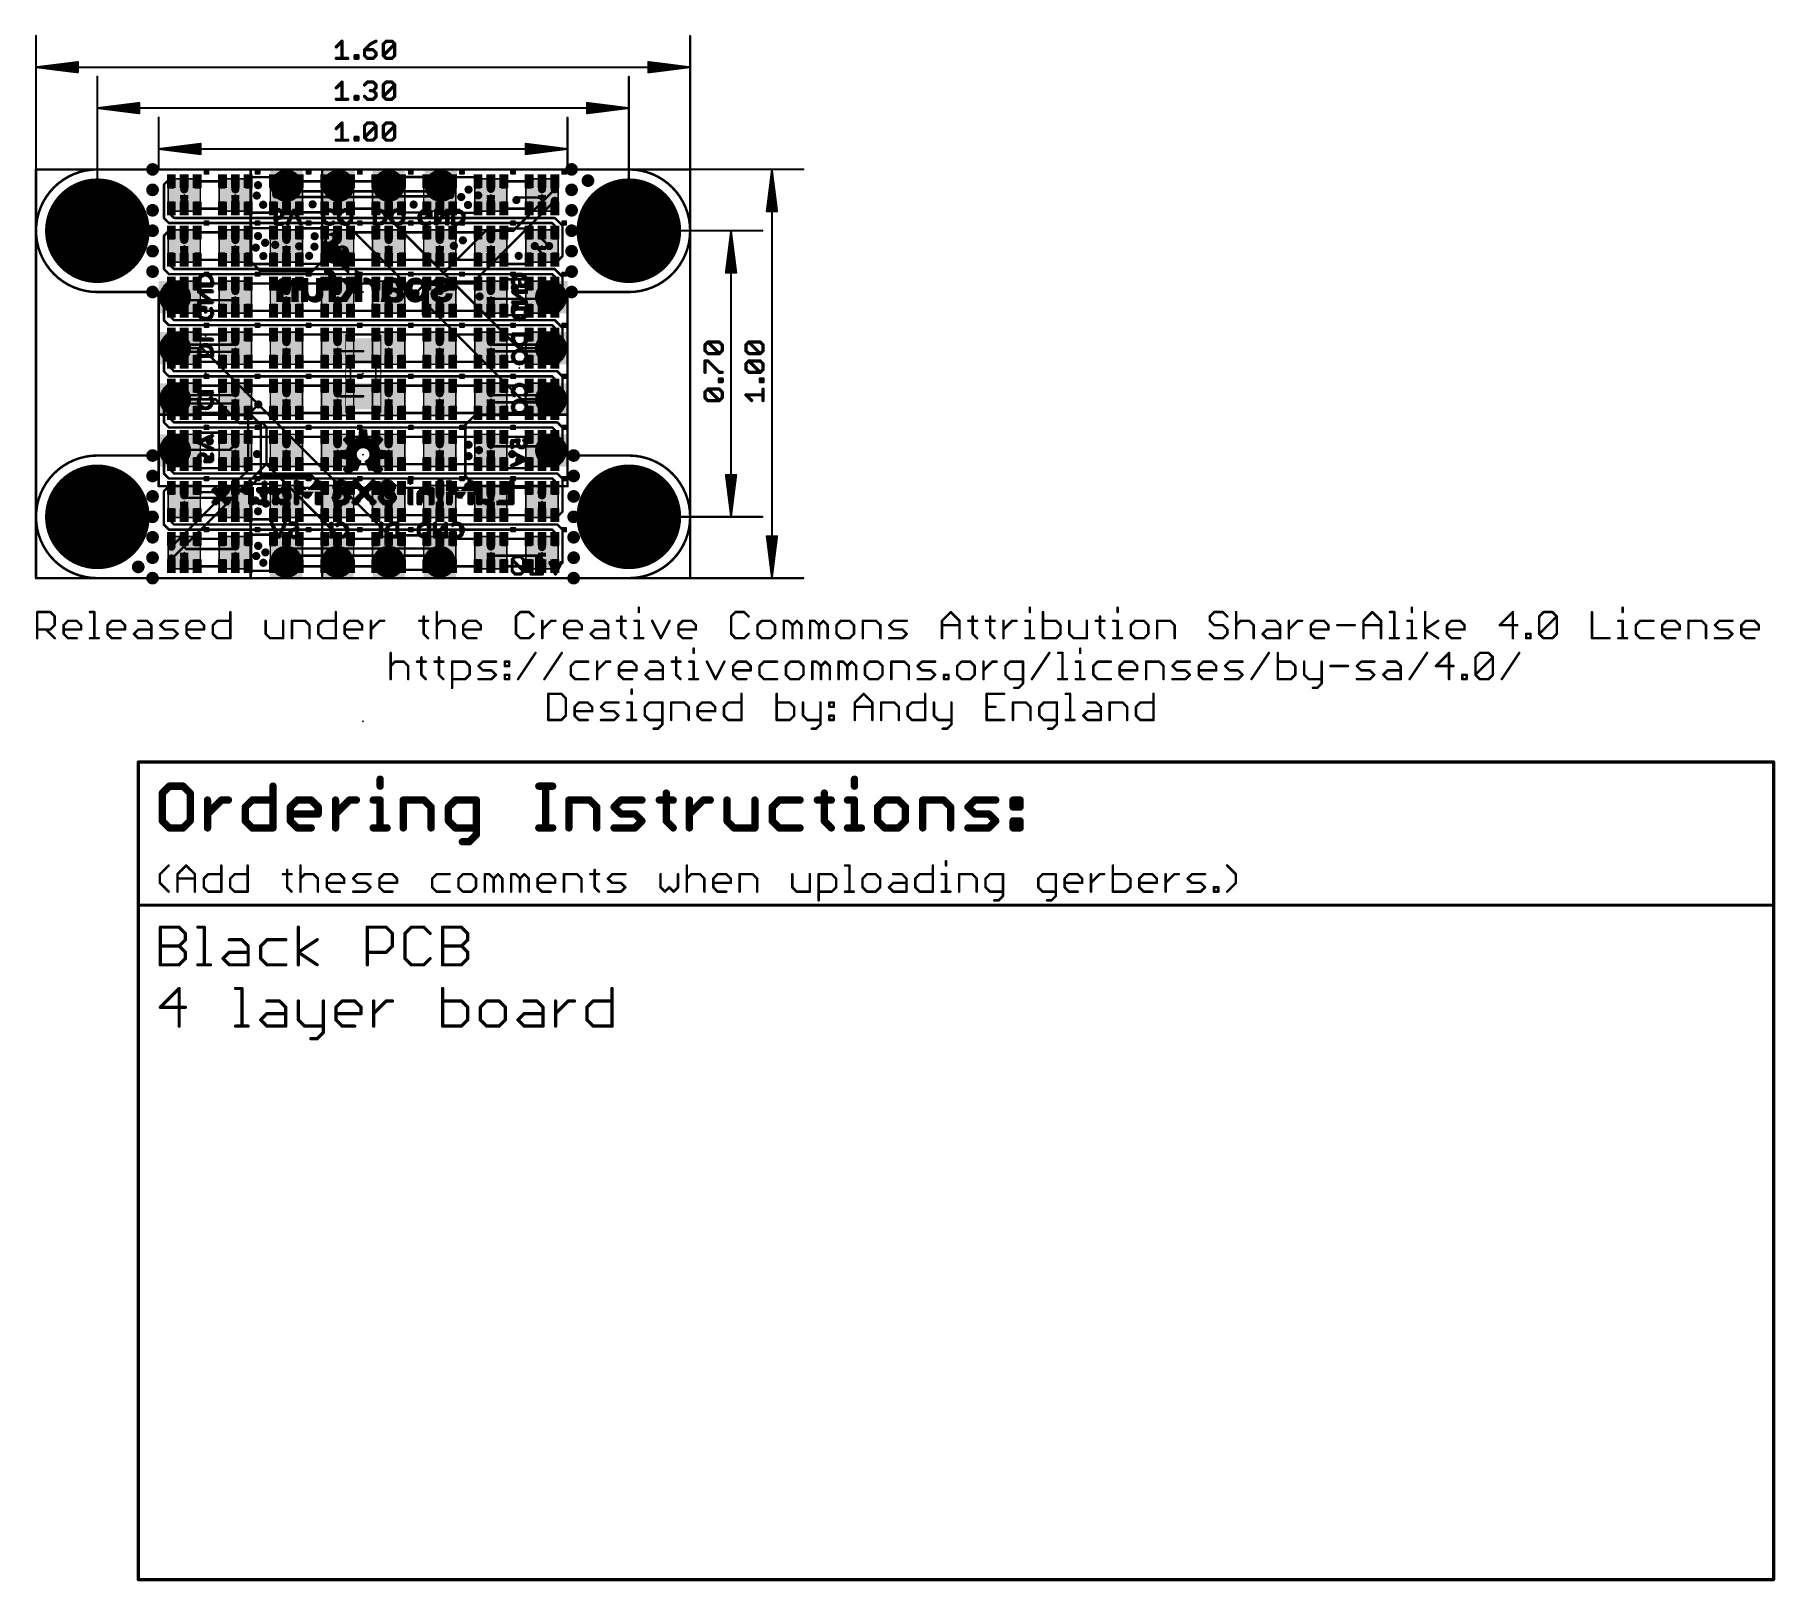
# Model space of a CAD drawing. Extents: x 0 to 108, y -62 to 34.
import ezdxf

# ---------------------------------------------------------------- set-up
doc = ezdxf.new("R2010")
doc.units = 0
for name, color, linetype in [('1', 12, 'CONTINUOUS'), ('15', 12, 'CONTINUOUS'), ('16', 132, 'CONTINUOUS'), ('17', 110, 'CONTINUOUS'), ('18', 110, 'CONTINUOUS'), ('2', 132, 'CONTINUOUS'), ('20', 53, 'CONTINUOUS'), ('21', 253, 'CONTINUOUS'), ('22', 253, 'CONTINUOUS'), ('23', 53, 'CONTINUOUS'), ('24', 53, 'CONTINUOUS'), ('29', 253, 'CONTINUOUS'), ('39', 12, 'CONTINUOUS'), ('40', 132, 'CONTINUOUS'), ('47', 253, 'CONTINUOUS'), ('51', 253, 'CONTINUOUS'), ('52', 253, 'CONTINUOUS')]:
    doc.layers.add(name, color=color, linetype=linetype)

# ---------------------------------------------------------------- blocks, each defined once
blk = doc.blocks.new('RECT')
blk.add_solid([(-0.5, -0.5), (0.5, -0.5), (-0.5, 0.5), (0.5, 0.5)])
blk = doc.blocks.new('PIE')
at = {"const_width": 0.5}
blk.add_lwpolyline([(0, -0.25, 1), (0, 0.25, 1), (0, -0.25)], format="xyb", dxfattribs=at)
blk = doc.blocks.new('ROUNDP')
at = {"const_width": 0.5}
blk.add_lwpolyline([(0, -0.25, 1), (0, 0.25, 1), (0, -0.25)], format="xyb", dxfattribs=at)
blk = doc.blocks.new('ROUNDV')
at = {"const_width": 0.5}
blk.add_lwpolyline([(0, -0.25, 1), (0, 0.25, 1), (0, -0.25)], format="xyb", dxfattribs=at)

msp = doc.modelspace()

# ---------------------------------------------------------------- linework, layer by layer
at = {"layer": '1', "const_width": 0.1524}
for points in [[(13.1825, 24.8403), (13.2587, 24.9165)], [(13.1825, 24.6625), (13.1825, 24.8403)], [(13.2587, 24.9165), (14.6559, 24.9165)], [(14.6559, 24.9165), (14.7575, 24.8149)], [(14.7575, 24.8149), (14.7575, 24.6625)], [(22.7075, 24.8276), (22.8091, 24.9292)], [(22.7075, 24.6625), (22.7075, 24.8276)], [(22.8091, 24.9292), (24.1809, 24.9292)], [(24.1809, 24.9292), (24.2825, 24.8276)], [(24.2825, 24.8276), (24.2825, 24.6625)], [(25.9841, 24.9165), (25.8825, 24.8149)], [(25.8825, 24.8149), (25.8825, 24.6625)], [(27.4067, 24.9165), (25.9841, 24.9165)], [(27.4575, 24.8657), (27.4067, 24.9165)], [(27.4575, 24.6625), (27.4575, 24.8657)], [(7.9534, 24.4634), (8.1525, 24.6625)], [(7.9534, 22.3679), (7.9534, 24.4634)], [(8.1525, 24.6625), (8.4075, 24.6625)], [(9.2075, 24.6625), (9.2075, 24.1618)], [(11.5825, 24.6625), (10.0075, 24.6625)], [(12.3825, 24.6625), (12.3825, 24.1618)], [(15.5575, 24.13), (15.5575, 24.6625)], [(15.6528, 24.0348), (15.5575, 24.13)], [(18.7325, 24.0348), (15.6528, 24.0348)], [(17.9325, 24.6625), (16.3575, 24.6625)], [(18.7325, 24.6625), (18.7325, 24.0348)], [(21.9075, 24.0348), (18.7325, 24.0348)], [(21.1075, 24.6625), (19.5325, 24.6625)], [(21.9075, 24.13), (21.9075, 24.6625)], [(21.9075, 24.0348), (21.9075, 24.13)], [(24.9555, 24.0348), (21.9075, 24.0348)], [(21.9075, 23.7236), (24.8539, 23.7236)], [(21.9075, 23.6855), (21.9075, 23.7236)], [(24.8539, 23.7236), (25.0825, 23.495)], [(25.0825, 24.1618), (24.9555, 24.0348)], [(25.0825, 24.6625), (25.0825, 24.1618)], [(28.2575, 24.6625), (28.2575, 24.1935)], [(30.6325, 24.6625), (29.0575, 24.6625)], [(31.4325, 24.6625), (31.4325, 24.1681)], [(32.2325, 24.168), (32.2263, 24.1618)], [(32.2325, 24.6625), (32.2325, 24.168)], [(8.4075, 22.9625), (8.4075, 22.5488)], [(9.2075, 22.9625), (9.2075, 23.4315)], [(10.0075, 22.9625), (11.5825, 22.9625)], [(12.3825, 22.9625), (12.3825, 23.4315)], [(13.1825, 22.772), (13.1825, 22.9625)], [(13.246, 22.7085), (13.1825, 22.772)], [(14.7067, 22.7085), (13.246, 22.7085)], [(14.7575, 22.7593), (14.7067, 22.7085)], [(14.7575, 22.9625), (14.7575, 22.7593)], [(15.5575, 23.495), (15.748, 23.6855)], [(15.5575, 22.9625), (15.5575, 23.495)], [(15.748, 23.6855), (18.7325, 23.6855)], [(16.3575, 22.9625), (16.3575, 22.7974)], [(16.3575, 22.7974), (16.421, 22.7339)], [(16.421, 22.7339), (17.8944, 22.7339)], [(17.8944, 22.9244), (17.9325, 22.9625)], [(17.8944, 22.7339), (17.8944, 22.9244)], [(18.7325, 23.6855), (21.9075, 23.6855)], [(18.7325, 22.9625), (18.7325, 23.6855)], [(19.5325, 22.9625), (21.1075, 22.9625)], [(21.9075, 22.9625), (21.9075, 23.6855)], [(22.7075, 22.7339), (22.7075, 22.9625)], [(22.7202, 22.7212), (22.7075, 22.7339)], [(24.1682, 22.7212), (22.7202, 22.7212)], [(24.2825, 22.8355), (24.1682, 22.7212)], [(24.2825, 22.9625), (24.2825, 22.8355)], [(25.0825, 23.495), (25.0825, 22.9625)], [(25.8825, 22.9625), (25.8825, 22.7339)], [(25.8825, 22.7339), (25.9206, 22.6958)], [(25.9206, 22.6958), (27.4575, 22.6958)], [(27.4575, 22.6958), (27.4575, 22.9625)], [(28.2575, 22.9625), (28.2575, 23.4315)], [(29.0575, 22.9625), (30.6325, 22.9625)], [(30.0038, 23.6538), (29.845, 23.495)], [(31.2738, 23.6538), (30.0038, 23.6538)], [(31.4325, 23.495), (31.2738, 23.6538)], [(31.4325, 22.9625), (31.4325, 23.495)], [(32.2325, 23.4411), (32.2263, 23.4474)], [(32.2325, 22.9625), (32.2325, 23.4411)], [(8.255, 22.0663), (7.9534, 22.3679)], [(32.0675, 22.0663), (8.255, 22.0663)], [(8.4075, 22.5488), (8.5725, 22.3838)], [(8.5725, 22.3838), (32.2263, 22.3838)], [(13.2587, 21.7542), (13.1825, 21.678)], [(13.1825, 21.678), (13.1825, 21.4875)], [(14.7194, 21.7542), (13.2587, 21.7542)], [(14.7575, 21.7161), (14.7194, 21.7542)], [(14.7575, 21.4875), (14.7575, 21.7161)], [(16.3575, 21.6526), (16.4464, 21.7415)], [(16.3575, 21.4875), (16.3575, 21.6526)], [(16.4464, 21.7415), (17.8309, 21.7415)], [(17.8309, 21.7415), (17.9325, 21.6399)], [(17.9325, 21.6399), (17.9325, 21.4875)], [(29.121, 21.7288), (29.0575, 21.6653)], [(29.0575, 21.6653), (29.0575, 21.4875)], [(30.5944, 21.7288), (29.121, 21.7288)], [(30.6325, 21.6907), (30.5944, 21.7288)], [(30.6325, 21.4875), (30.6325, 21.6907)], [(32.2325, 21.9013), (32.0675, 22.0663)], [(32.2263, 22.3838), (32.7025, 21.9075)], [(32.2325, 21.4875), (32.2325, 21.9013)], [(32.7025, 21.9075), (32.7025, 20.0025)], [(7.9534, 21.2884), (8.1525, 21.4875)], [(7.9534, 19.1929), (7.9534, 21.2884)], [(8.1525, 21.4875), (8.4075, 21.4875)], [(9.2075, 21.4875), (9.2075, 21.0185)], [(11.5825, 21.4875), (10.0075, 21.4875)], [(12.3825, 21.4875), (12.3825, 21.0185)], [(15.5575, 21.4875), (15.5575, 21.0185)], [(18.7325, 21.4875), (18.7325, 21.0185)], [(19.5325, 21.4875), (21.1075, 21.4875)], [(21.9075, 21.4875), (21.9075, 21.0185)], [(22.7075, 21.4875), (24.2825, 21.4875)], [(25.0825, 21.4875), (25.0825, 21.0185)], [(25.8825, 21.4875), (27.4575, 21.4875)], [(28.2575, 21.4875), (28.2575, 21.0503)], [(31.4325, 20.193), (30.988, 20.6375)], [(31.4325, 21.4875), (31.4325, 21.082)], [(31.4325, 21.082), (31.877, 20.6375)], [(8.4075, 19.7875), (8.4075, 19.3738)], [(9.2075, 19.7875), (9.2075, 20.2883)], [(10.0075, 19.7875), (11.5825, 19.7875)], [(12.3825, 19.7875), (12.3825, 20.2883)], [(13.1825, 19.7875), (13.1825, 19.5589)], [(13.1825, 19.5589), (13.2206, 19.5208)], [(13.2206, 19.5208), (14.7448, 19.5208)], [(14.7448, 19.5208), (14.7575, 19.5335)], [(14.7575, 19.5335), (14.7575, 19.7875)], [(15.5575, 19.7875), (15.5575, 20.2883)], [(16.3575, 19.6478), (16.3575, 19.7875)], [(16.4718, 19.5335), (16.3575, 19.6478)], [(17.9325, 19.5335), (16.4718, 19.5335)], [(17.9325, 19.7875), (17.9325, 19.5335)], [(18.7325, 19.7875), (18.7325, 20.2883)], [(21.1075, 19.7875), (19.5325, 19.7875)], [(21.9075, 19.7875), (21.9075, 20.2883)], [(24.2825, 19.7875), (22.7075, 19.7875)], [(25.0825, 19.7875), (25.0825, 20.2883)], [(27.4575, 19.7875), (25.8825, 19.7875)], [(28.2575, 20.32), (28.2575, 19.7875)], [(29.0575, 19.7875), (29.0575, 19.5208)], [(29.0575, 19.5208), (30.569, 19.5208)], [(30.569, 19.5208), (30.6325, 19.5843)], [(30.6325, 19.5843), (30.6325, 19.7875)], [(31.4325, 19.7875), (31.4325, 20.193)], [(32.4875, 19.7875), (32.2325, 19.7875)], [(32.7025, 20.0025), (32.4875, 19.7875)], [(8.255, 18.8912), (7.9534, 19.1929)], [(7.9534, 18.1134), (8.1525, 18.3125)], [(8.1525, 18.3125), (8.4075, 18.3125)], [(32.0675, 18.8912), (8.255, 18.8912)], [(8.4075, 19.3738), (8.5725, 19.2088)], [(8.5725, 19.2088), (32.2263, 19.2088)], [(9.2075, 18.3125), (9.2075, 17.8117)], [(10.0075, 18.3125), (11.5825, 18.3125)], [(12.3825, 18.3125), (12.3825, 17.8435)], [(13.1825, 18.3125), (14.7575, 18.3125)], [(15.5575, 18.3125), (15.5575, 17.8435)], [(17.9325, 18.3125), (16.3575, 18.3125)], [(18.7325, 18.3125), (18.7325, 17.8435)], [(21.1075, 18.3125), (19.5325, 18.3125)], [(21.9075, 18.3125), (21.9075, 17.8435)], [(24.2825, 18.3125), (22.7075, 18.3125)], [(25.0825, 18.3125), (25.0825, 17.8435)], [(27.4575, 18.3125), (25.8825, 18.3125)], [(28.2575, 18.3125), (28.2575, 17.8435)], [(29.0575, 18.4395), (29.1845, 18.5665)], [(29.0575, 18.3125), (29.0575, 18.4395)], [(29.1845, 18.5665), (30.5563, 18.5665)], [(30.5563, 18.5665), (30.6325, 18.4903)], [(30.6325, 18.4903), (30.6325, 18.3125)], [(31.4325, 18.3125), (31.4325, 17.78)], [(32.2325, 18.7263), (32.0675, 18.8912)], [(32.2263, 19.2088), (32.7025, 18.7325)], [(32.2325, 18.3125), (32.2325, 18.7263)], [(32.7025, 18.7325), (32.7025, 16.8275)], [(7.9534, 16.0179), (7.9534, 18.1134)], [(9.2075, 17.0497), (9.4298, 17.272)], [(9.4298, 17.272), (12.2238, 17.272)], [(12.2238, 17.272), (12.3825, 17.1133)], [(28.2575, 17.1133), (28.5052, 17.3609)], [(28.5052, 17.3609), (31.1849, 17.3609)], [(31.1849, 17.3609), (31.4325, 17.1133)], [(8.4075, 16.6125), (8.4075, 16.1988)], [(8.4075, 16.1988), (8.5725, 16.0338)], [(9.2075, 16.6125), (9.2075, 17.0497)], [(11.5825, 16.6125), (10.0075, 16.6125)], [(12.3825, 17.1133), (12.3825, 16.6125)], [(14.7575, 16.6125), (13.1825, 16.6125)], [(15.5575, 16.6125), (15.5575, 17.1133)], [(16.3575, 16.6125), (17.9325, 16.6125)], [(18.7325, 16.6125), (18.7325, 17.1133)], [(19.5325, 16.6125), (21.1075, 16.6125)], [(21.9075, 16.6125), (21.9075, 17.1133)], [(22.7075, 16.6125), (24.2825, 16.6125)], [(25.0825, 16.6125), (25.0825, 17.1133)], [(25.8825, 16.6125), (27.4575, 16.6125)], [(28.2575, 16.6125), (28.2575, 17.1133)], [(29.0575, 16.4728), (29.0575, 16.6125)], [(29.1845, 16.3458), (29.0575, 16.4728)], [(30.6325, 16.3458), (29.1845, 16.3458)], [(30.6325, 16.6125), (30.6325, 16.3458)], [(31.4325, 17.1133), (31.4325, 16.6125)], [(32.4875, 16.6125), (32.2325, 16.6125)], [(32.7025, 16.8275), (32.4875, 16.6125)], [(8.255, 15.7163), (7.9534, 16.0179)], [(7.9534, 14.9384), (8.1525, 15.1375)], [(8.1525, 15.1375), (8.4075, 15.1375)], [(32.0675, 15.7163), (8.255, 15.7163)], [(8.5725, 16.0338), (32.2263, 16.0338)], [(9.2075, 15.1375), (9.2075, 14.605)], [(10.0075, 15.1375), (11.5825, 15.1375)], [(12.3825, 15.1375), (12.3825, 14.6685)], [(13.1825, 15.1375), (14.7575, 15.1375)], [(15.5575, 15.1375), (15.5575, 14.6685)], [(16.3575, 15.1375), (17.9325, 15.1375)], [(18.7325, 15.1375), (18.7325, 14.6685)], [(19.5325, 15.1375), (21.1075, 15.1375)], [(21.9075, 15.1375), (21.9075, 14.6685)], [(22.7075, 15.1375), (24.2825, 15.1375)], [(25.0825, 15.1375), (25.0825, 14.6685)], [(25.8825, 15.1375), (27.4575, 15.1375)], [(28.2575, 15.1375), (28.2575, 14.6685)], [(29.0575, 15.1375), (30.6325, 15.1375)], [(31.4325, 14.6685), (31.4325, 15.1375)], [(32.2325, 15.5513), (32.0675, 15.7163)], [(32.2263, 16.0338), (32.7025, 15.5575)], [(32.2325, 15.1375), (32.2325, 15.5513)], [(32.7025, 15.5575), (32.7025, 13.6525)], [(7.9534, 12.8429), (7.9534, 14.9384)], [(9.2075, 14.605), (9.3027, 14.5098)], [(9.3345, 14.0653), (9.2075, 13.9383)], [(9.3027, 14.5098), (12.2238, 14.5098)], [(12.2555, 14.0653), (9.3345, 14.0653)], [(12.2238, 14.5098), (12.3825, 14.6685)], [(12.3825, 13.9383), (12.2555, 14.0653)], [(28.2575, 14.6685), (28.4163, 14.5098)], [(28.4163, 14.097), (28.2575, 13.9383)], [(28.4163, 14.5098), (31.2738, 14.5098)], [(31.2738, 14.097), (28.4163, 14.097)], [(31.2738, 14.5098), (31.4325, 14.6685)], [(31.4325, 13.9383), (31.2738, 14.097)], [(8.4075, 13.0238), (8.4075, 13.4375)], [(8.5725, 12.8588), (8.4075, 13.0238)], [(9.2075, 13.9383), (9.2075, 13.4375)], [(10.0075, 13.4375), (11.5825, 13.4375)], [(12.3825, 13.4375), (12.3825, 13.9383)], [(13.1825, 13.4375), (14.7575, 13.4375)], [(15.5575, 13.4375), (15.5575, 13.9383)], [(16.3575, 13.4375), (17.9325, 13.4375)], [(18.7325, 13.4375), (18.7325, 13.9383)], [(19.5325, 13.4375), (21.1075, 13.4375)], [(21.9075, 13.4375), (21.9075, 13.9383)], [(24.2825, 13.4375), (22.7075, 13.4375)], [(25.0825, 13.4375), (25.0825, 13.9383)], [(25.8825, 13.4375), (27.4575, 13.4375)], [(28.2575, 13.4375), (28.2575, 13.9383)], [(30.6325, 13.4375), (29.0575, 13.4375)], [(31.4325, 13.4375), (31.4325, 13.9383)], [(32.4875, 13.4375), (32.2325, 13.4375)], [(32.7025, 13.6525), (32.4875, 13.4375)], [(8.255, 12.5412), (7.9534, 12.8429)], [(7.9534, 11.7634), (8.1525, 11.9625)], [(8.1525, 11.9625), (8.4075, 11.9625)], [(32.0675, 12.5412), (8.255, 12.5412)], [(32.385, 12.8588), (8.5725, 12.8588)], [(9.2075, 11.9625), (9.2075, 11.4935)], [(11.5825, 11.9625), (10.0075, 11.9625)], [(12.3825, 11.9625), (12.3825, 11.4935)], [(14.7575, 11.9625), (13.1825, 11.9625)], [(15.5575, 11.9625), (15.5575, 11.4935)], [(17.9325, 11.9625), (16.3575, 11.9625)], [(18.7325, 11.9625), (18.7325, 11.4776)], [(21.1075, 11.9625), (19.5325, 11.9625)], [(21.9075, 11.9625), (21.9075, 11.4935)], [(24.2825, 11.9625), (22.7075, 11.9625)], [(25.0825, 11.9625), (25.0825, 11.4935)], [(25.8825, 11.9625), (27.4575, 11.9625)], [(28.2575, 11.9625), (28.2575, 11.4935)], [(29.0575, 11.9625), (30.6325, 11.9625)], [(31.4325, 11.9625), (31.4325, 11.5252)], [(32.2325, 12.3763), (32.0675, 12.5412)], [(32.2325, 11.9625), (32.2325, 12.3763)], [(32.7025, 12.5412), (32.385, 12.8588)], [(32.7025, 10.4775), (32.7025, 12.5412)], [(7.9534, 9.6679), (7.9534, 11.7634)], [(9.2075, 11.4935), (9.3345, 11.3665)], [(9.2075, 10.7633), (9.3027, 10.8585)], [(9.2075, 10.2625), (9.2075, 10.7633)], [(9.3027, 10.8585), (12.2873, 10.8585)], [(9.3345, 11.3665), (12.2555, 11.3665)], [(12.2555, 11.3665), (12.3825, 11.4935)], [(12.2873, 10.8585), (12.3825, 10.7633)], [(12.3825, 10.2625), (12.3825, 10.7633)], [(15.5575, 10.2625), (15.5575, 10.7633)], [(18.7325, 10.2625), (18.7325, 10.7633)], [(21.9075, 10.2625), (21.9075, 10.7633)], [(25.0825, 10.2625), (25.0825, 10.7633)], [(28.3845, 11.3665), (28.2575, 11.4935)], [(28.2575, 10.7633), (28.4163, 10.922)], [(28.2575, 10.2625), (28.2575, 10.7633)], [(31.2738, 11.3665), (28.3845, 11.3665)], [(28.4163, 10.922), (31.3055, 10.922)], [(31.4325, 11.5252), (31.2738, 11.3665)], [(31.3055, 10.922), (31.4325, 10.795)], [(31.4325, 10.795), (31.4325, 10.2625)], [(8.255, 9.3663), (7.9534, 9.6679)], [(8.4075, 9.8488), (8.4075, 10.2625)], [(8.5725, 9.6837), (8.4075, 9.8488)], [(32.385, 9.6837), (8.5725, 9.6837)], [(10.0075, 10.2625), (11.5825, 10.2625)], [(13.1825, 10.2625), (14.7575, 10.2625)], [(16.3575, 10.2625), (17.9325, 10.2625)], [(19.5325, 10.2625), (21.1075, 10.2625)], [(22.7075, 10.2625), (24.2825, 10.2625)], [(27.4575, 10.2625), (25.8825, 10.2625)], [(29.0575, 10.2625), (30.6325, 10.2625)], [(32.2325, 10.2625), (32.4875, 10.2625)], [(32.7025, 9.3663), (32.385, 9.6837)], [(32.4875, 10.2625), (32.7025, 10.4775)], [(7.9534, 8.5884), (8.1525, 8.7875)], [(7.9534, 6.4929), (7.9534, 8.5884)], [(8.1525, 8.7875), (8.4075, 8.7875)], [(32.0675, 9.3663), (8.255, 9.3663)], [(9.2075, 8.7875), (9.2075, 8.2867)], [(10.0583, 9.0415), (10.0075, 8.9907)], [(10.0075, 8.9907), (10.0075, 8.7875)], [(11.5317, 9.0415), (10.0583, 9.0415)], [(11.5825, 8.9907), (11.5317, 9.0415)], [(11.5825, 8.7875), (11.5825, 8.9907)], [(12.3825, 8.7875), (12.3825, 8.3185)], [(14.7575, 8.7875), (13.1825, 8.7875)], [(15.5575, 8.7875), (15.5575, 8.3185)], [(17.9325, 8.7875), (16.3575, 8.7875)], [(18.7325, 8.7875), (18.7325, 8.3185)], [(21.1075, 8.7875), (19.5325, 8.7875)], [(21.9075, 8.7875), (21.9075, 8.3185)], [(24.2825, 8.7875), (22.7075, 8.7875)], [(25.0825, 8.7875), (25.0825, 8.3185)], [(27.4575, 8.7875), (25.8825, 8.7875)], [(28.2575, 8.7875), (28.2575, 8.2867)], [(30.6325, 8.7875), (29.0575, 8.7875)], [(31.4325, 8.7875), (31.4325, 8.3503)], [(32.2325, 9.2012), (32.0675, 9.3663)], [(32.2325, 8.7875), (32.2325, 9.2012)], [(32.7025, 7.3025), (32.7025, 9.3663)], [(9.2075, 8.2867), (9.525, 7.9693)], [(9.2075, 7.0875), (9.2075, 7.5883)], [(9.525, 7.9693), (12.0333, 7.9693)], [(12.0333, 7.9693), (12.3825, 8.3185)], [(12.3825, 7.0875), (12.3825, 7.5883)], [(15.5575, 7.0875), (15.5575, 7.5883)], [(18.7325, 7.0875), (18.7325, 7.5883)], [(21.9075, 7.0875), (21.9075, 7.5883)], [(25.0825, 7.0875), (25.0825, 7.5883)], [(28.3528, 8.1915), (28.2575, 8.2867)], [(28.2575, 7.0875), (28.2575, 7.5565)], [(29.9403, 8.1915), (28.3528, 8.1915)], [(31.2738, 8.1915), (29.9403, 8.1915)], [(31.4325, 8.3503), (31.2738, 8.1915)], [(31.4325, 7.0875), (31.4325, 7.5883)], [(8.255, 6.1913), (7.9534, 6.4929)], [(8.4075, 6.6738), (8.4075, 7.0875)], [(8.5725, 6.5088), (8.4075, 6.6738)], [(32.385, 6.5088), (8.5725, 6.5088)], [(10.0075, 6.9224), (10.0075, 7.0875)], [(10.0964, 6.8335), (10.0075, 6.9224)], [(11.5444, 6.8335), (10.0964, 6.8335)], [(11.5825, 6.8716), (11.5444, 6.8335)], [(11.5825, 7.0875), (11.5825, 6.8716)], [(14.7575, 7.0875), (13.1825, 7.0875)], [(17.9325, 7.0875), (16.3575, 7.0875)], [(21.1075, 7.0875), (19.5325, 7.0875)], [(24.2825, 7.0875), (22.7075, 7.0875)], [(25.8825, 7.0875), (27.4575, 7.0875)], [(29.0575, 6.9605), (29.0575, 7.0875)], [(29.1845, 6.8335), (29.0575, 6.9605)], [(30.5055, 6.8335), (29.1845, 6.8335)], [(30.6325, 6.9605), (30.5055, 6.8335)], [(30.6325, 7.0875), (30.6325, 6.9605)], [(32.2325, 7.0875), (32.4875, 7.0875)], [(32.7025, 6.1913), (32.385, 6.5088)], [(32.4875, 7.0875), (32.7025, 7.3025)], [(7.9375, 5.3975), (8.1525, 5.6125)], [(7.9375, 3.3338), (7.9375, 5.3975)], [(8.1525, 5.6125), (8.4075, 5.6125)], [(32.0675, 6.1913), (8.255, 6.1913)], [(9.2075, 5.6125), (9.2075, 5.1435)], [(10.0075, 5.4982), (10.0075, 5.6125)], [(10.1599, 5.3458), (10.0075, 5.4982)], [(11.4809, 5.3458), (10.1599, 5.3458)], [(11.5825, 5.4474), (11.4809, 5.3458)], [(11.5825, 5.6125), (11.5825, 5.4474)], [(12.3825, 5.6125), (12.3825, 5.1435)], [(13.2206, 5.8665), (13.1825, 5.8284)], [(13.1825, 5.8284), (13.1825, 5.6125)], [(14.7067, 5.8665), (13.2206, 5.8665)], [(14.7575, 5.8157), (14.7067, 5.8665)], [(14.7575, 5.6125), (14.7575, 5.8157)], [(15.5575, 5.6125), (15.5575, 5.1435)], [(16.3575, 5.6125), (17.9325, 5.6125)], [(18.7325, 5.6125), (18.7325, 5.1435)], [(19.5325, 5.6125), (21.1075, 5.6125)], [(21.9075, 5.6125), (21.9075, 5.1435)], [(22.7075, 5.6125), (24.2825, 5.6125)], [(25.0825, 5.6125), (25.0825, 5.1435)], [(25.8825, 5.6125), (27.4575, 5.6125)], [(28.2575, 5.6125), (28.2575, 5.1435)], [(29.0575, 5.6125), (30.6325, 5.6125)], [(31.4325, 5.6125), (31.4325, 5.1435)], [(32.2325, 6.0263), (32.0675, 6.1913)], [(32.2325, 5.6125), (32.2325, 6.0263)], [(32.7025, 4.1275), (32.7025, 6.1913)], [(9.3663, 4.9848), (9.2075, 5.1435)], [(9.2075, 3.9125), (9.2075, 4.4133)], [(12.2238, 4.9848), (9.3663, 4.9848)], [(12.3825, 5.1435), (12.2238, 4.9848)], [(12.3825, 3.9125), (12.3825, 4.4133)], [(15.5575, 3.9125), (15.5575, 4.4133)], [(18.7325, 3.9125), (18.7325, 4.4133)], [(21.9075, 3.9125), (21.9075, 4.4133)], [(25.0825, 3.9125), (25.0825, 4.4133)], [(28.2575, 3.9125), (28.2575, 4.4133)], [(31.4325, 3.9125), (31.4325, 4.4133)], [(8.255, 3.0163), (7.9375, 3.3338)], [(8.4075, 3.4988), (8.4075, 3.9125)], [(8.5725, 3.3338), (8.4075, 3.4988)], [(32.385, 3.3338), (8.5725, 3.3338)], [(10.0075, 3.9125), (11.5825, 3.9125)], [(13.1825, 3.9125), (13.1825, 3.7093)], [(13.1825, 3.7093), (13.2333, 3.6585)], [(13.2333, 3.6585), (14.7575, 3.6585)], [(14.7575, 3.6585), (14.7575, 3.9125)], [(17.9325, 3.9125), (16.3575, 3.9125)], [(21.1075, 3.9125), (19.5325, 3.9125)], [(24.2825, 3.9125), (22.7075, 3.9125)], [(27.4575, 3.9125), (25.8825, 3.9125)], [(30.6325, 3.9125), (29.0575, 3.9125)], [(32.2325, 3.9125), (32.4875, 3.9125)], [(32.7025, 3.0163), (32.385, 3.3338)], [(32.4875, 3.9125), (32.7025, 4.1275)], [(32.0675, 3.0163), (8.255, 3.0163)], [(8.4075, 2.4375), (8.4075, 1.9589)], [(9.2075, 2.4375), (9.2075, 1.9368)], [(10.0075, 2.4375), (11.5825, 2.4375)], [(12.3825, 2.4375), (12.3825, 1.9685)], [(13.1825, 2.7042), (14.6305, 2.7042)], [(13.1825, 2.4375), (13.1825, 2.7042)], [(14.6305, 2.7042), (14.7575, 2.5772)], [(14.7575, 2.5772), (14.7575, 2.4375)], [(15.5575, 2.4375), (15.5575, 1.9685)], [(16.3575, 2.4375), (17.9325, 2.4375)], [(18.7325, 1.8415), (18.7325, 2.4375)], [(19.5325, 2.4375), (21.1075, 2.4375)], [(21.9075, 1.8415), (21.9075, 2.4375)], [(22.7075, 2.4375), (22.9298, 2.6598)], [(22.9298, 2.6598), (24.0602, 2.6598)], [(24.0602, 2.6598), (24.2825, 2.4375)], [(25.0825, 2.4375), (25.0825, 1.9368)], [(25.8825, 2.4375), (27.4575, 2.4375)], [(28.2575, 2.4375), (28.2575, 1.9685)], [(29.0575, 2.4375), (30.6325, 2.4375)], [(31.4325, 2.4375), (31.4325, 1.9368)], [(32.2325, 2.8513), (32.0675, 3.0163)], [(32.2325, 2.4375), (32.2325, 2.8513)], [(32.7025, 0.9525), (32.7025, 3.0163)], [(8.4075, 1.9589), (8.4138, 1.9526)], [(8.4075, 1.2161), (8.4138, 1.2224)], [(8.4075, 0.7375), (8.4075, 1.2161)], [(9.2075, 1.9368), (9.3345, 1.8098)], [(9.2075, 0.7375), (9.2075, 1.2383)], [(9.3345, 1.8098), (12.2238, 1.8098)], [(12.2238, 1.8098), (12.3825, 1.9685)], [(12.3825, 0.7375), (12.3825, 1.2383)], [(15.5575, 1.9685), (15.6845, 1.8415)], [(15.5575, 1.2383), (15.7163, 1.397)], [(15.5575, 0.7375), (15.5575, 1.2383)], [(15.6845, 1.8415), (18.7325, 1.8415)], [(15.7163, 1.397), (18.7325, 1.397)], [(18.7325, 1.8415), (21.9075, 1.8415)], [(18.7325, 1.397), (21.9075, 1.397)], [(18.7325, 0.7375), (18.7325, 1.397)], [(21.9075, 1.8415), (24.9872, 1.8415)], [(21.9075, 1.397), (24.9238, 1.397)], [(21.9075, 1.397), (21.9075, 0.7375)], [(24.9238, 1.397), (25.0825, 1.2383)], [(24.9872, 1.8415), (25.0825, 1.9368)], [(25.0825, 1.2383), (25.0825, 0.7375)], [(28.4163, 1.397), (28.2575, 1.2383)], [(28.2575, 0.7375), (28.2575, 1.2383)], [(31.2738, 1.397), (28.4163, 1.397)], [(31.4325, 1.2383), (31.2738, 1.397)], [(31.4325, 0.7375), (31.4325, 1.2383)], [(10.0075, 0.7375), (11.5825, 0.7375)], [(13.1825, 0.7375), (13.1825, 0.5724)], [(13.1825, 0.5724), (13.2968, 0.4581)], [(13.2968, 0.4581), (14.6813, 0.4581)], [(14.6813, 0.4581), (14.7575, 0.5343)], [(14.7575, 0.5343), (14.7575, 0.7375)], [(17.9325, 0.7375), (16.3575, 0.7375)], [(21.1075, 0.7375), (19.5325, 0.7375)], [(22.9298, 0.5152), (22.7075, 0.7375)], [(24.0602, 0.5152), (22.9298, 0.5152)], [(24.2825, 0.7375), (24.0602, 0.5152)], [(27.4575, 0.7375), (25.8825, 0.7375)], [(30.6325, 0.7375), (29.0575, 0.7375)], [(32.2325, 0.7375), (32.4875, 0.7375)], [(32.4875, 0.7375), (32.7025, 0.9525)]]:
    msp.add_lwpolyline(points, dxfattribs=at)
at = {"layer": '1', "const_width": 0.0762}
for points in [[(13.2206, 24.8403, 1), (13.1444, 24.8403)], [(13.1556, 24.8672, 1), (13.2094, 24.8134)], [(13.2587, 24.9546, 1), (13.2587, 24.8784)], [(13.2856, 24.8896, 1), (13.2318, 24.9434)], [(14.6828, 24.9434, 1), (14.629, 24.8896)], [(14.6559, 24.8784, 1), (14.6559, 24.9546)], [(14.7956, 24.8149, 1), (14.7194, 24.8149)], [(14.7306, 24.788, 1), (14.7844, 24.8418)], [(22.7456, 24.8276, 1), (22.6694, 24.8276)], [(22.6806, 24.8545, 1), (22.7344, 24.8007)], [(22.8091, 24.9673, 1), (22.8091, 24.8911)], [(22.836, 24.9023, 1), (22.7822, 24.9561)], [(24.2078, 24.9561, 1), (24.154, 24.9023)], [(24.1809, 24.8911, 1), (24.1809, 24.9673)], [(24.3206, 24.8276, 1), (24.2444, 24.8276)], [(24.2556, 24.8007, 1), (24.3094, 24.8545)], [(25.9206, 24.8149, 1), (25.8444, 24.8149)], [(25.8556, 24.8418, 1), (25.9094, 24.788)], [(25.9841, 24.9546, 1), (25.9841, 24.8784)], [(26.011, 24.8896, 1), (25.9572, 24.9434)], [(27.4336, 24.9434, 1), (27.3798, 24.8896)], [(27.4067, 24.8784, 1), (27.4067, 24.9546)], [(27.4956, 24.8657, 1), (27.4194, 24.8657)], [(27.4306, 24.8388, 1), (27.4844, 24.8926)], [(7.9264, 24.4903, 1), (7.9803, 24.4364)], [(7.9915, 24.4634, 1), (7.9153, 24.4634)], [(8.1525, 24.7006, 1), (8.1525, 24.6244)], [(8.1794, 24.6356, 1), (8.1256, 24.6894)], [(8.4075, 24.6244, 1), (8.4075, 24.7006)], [(9.2456, 24.6625, 1), (9.1694, 24.6625)], [(9.1694, 24.1618, 1), (9.2456, 24.1618)], [(10.0075, 24.7006, 1), (10.0075, 24.6244)], [(11.5825, 24.6244, 1), (11.5825, 24.7006)], [(12.4206, 24.6625, 1), (12.3444, 24.6625)], [(12.3444, 24.1618, 1), (12.4206, 24.1618)], [(13.1444, 24.6625, 1), (13.2206, 24.6625)], [(14.7194, 24.6625, 1), (14.7956, 24.6625)], [(15.5956, 24.6625, 1), (15.5194, 24.6625)], [(15.5194, 24.13, 1), (15.5956, 24.13)], [(15.5844, 24.1569, 1), (15.5306, 24.1031)], [(15.6528, 24.0729, 1), (15.6528, 23.9967)], [(15.6258, 24.0078, 1), (15.6797, 24.0617)], [(16.3575, 24.7006, 1), (16.3575, 24.6244)], [(17.9325, 24.6244, 1), (17.9325, 24.7006)], [(18.7706, 24.6625, 1), (18.6944, 24.6625)], [(18.7325, 24.0729, 1), (18.7325, 23.9967)], [(18.6944, 24.0348, 1), (18.7706, 24.0348)], [(18.7325, 23.9967, 1), (18.7325, 24.0729)], [(19.5325, 24.7006, 1), (19.5325, 24.6244)], [(21.1075, 24.6244, 1), (21.1075, 24.7006)], [(21.9456, 24.6625, 1), (21.8694, 24.6625)], [(21.9456, 24.13, 1), (21.8694, 24.13)], [(21.8694, 24.13, 1), (21.9456, 24.13)], [(21.9075, 24.0729, 1), (21.9075, 23.9967)], [(21.8694, 24.0348, 1), (21.9456, 24.0348)], [(21.9075, 23.7617, 1), (21.9075, 23.6855)], [(21.9456, 23.7236, 1), (21.8694, 23.7236)], [(21.9075, 23.9967, 1), (21.9075, 24.0729)], [(22.6694, 24.6625, 1), (22.7456, 24.6625)], [(24.2444, 24.6625, 1), (24.3206, 24.6625)], [(24.8808, 23.7505, 1), (24.827, 23.6967)], [(24.8539, 23.6855, 1), (24.8539, 23.7617)], [(24.9286, 24.0617, 1), (24.9824, 24.0078)], [(24.9555, 23.9967, 1), (24.9555, 24.0729)], [(25.1206, 24.6625, 1), (25.0444, 24.6625)], [(25.0444, 24.1618, 1), (25.1206, 24.1618)], [(25.1094, 24.1348, 1), (25.0556, 24.1887)], [(25.8444, 24.6625, 1), (25.9206, 24.6625)], [(27.4194, 24.6625, 1), (27.4956, 24.6625)], [(28.2956, 24.6625, 1), (28.2194, 24.6625)], [(28.2194, 24.1935, 1), (28.2956, 24.1935)], [(29.0575, 24.7006, 1), (29.0575, 24.6244)], [(30.6325, 24.6244, 1), (30.6325, 24.7006)], [(31.4706, 24.6625, 1), (31.3944, 24.6625)], [(31.3944, 24.1681, 1), (31.4706, 24.1681)], [(32.1993, 24.1887, 1), (32.2532, 24.1348)], [(32.2706, 24.6625, 1), (32.1944, 24.6625)], [(32.1944, 24.168, 1), (32.2706, 24.168)], [(32.2594, 24.1411, 1), (32.2056, 24.1949)], [(8.4456, 22.9625, 1), (8.3694, 22.9625)], [(9.2456, 23.4315, 1), (9.1694, 23.4315)], [(9.1694, 22.9625, 1), (9.2456, 22.9625)], [(10.0075, 23.0006, 1), (10.0075, 22.9244)], [(11.5825, 22.9244, 1), (11.5825, 23.0006)], [(12.4206, 23.4315, 1), (12.3444, 23.4315)], [(12.3444, 22.9625, 1), (12.4206, 22.9625)], [(13.2206, 22.9625, 1), (13.1444, 22.9625)], [(13.1444, 22.772, 1), (13.2206, 22.772)], [(13.2094, 22.7989, 1), (13.1556, 22.7451)], [(13.246, 22.7466, 1), (13.246, 22.6704)], [(13.2191, 22.6816, 1), (13.2729, 22.7354)], [(14.6798, 22.7354, 1), (14.7336, 22.6816)], [(14.7067, 22.6704, 1), (14.7067, 22.7466)], [(14.7956, 22.9625, 1), (14.7194, 22.9625)], [(14.7194, 22.7593, 1), (14.7956, 22.7593)], [(14.7844, 22.7324, 1), (14.7306, 22.7862)], [(15.5956, 23.495, 1), (15.5194, 23.495)], [(15.5194, 22.9625, 1), (15.5956, 22.9625)], [(15.5306, 23.5219, 1), (15.5844, 23.4681)], [(15.748, 23.7236, 1), (15.748, 23.6474)], [(15.7749, 23.6586, 1), (15.7211, 23.7124)], [(16.3956, 22.9625, 1), (16.3194, 22.9625)], [(16.3194, 22.7974, 1), (16.3956, 22.7974)], [(16.3844, 22.8243, 1), (16.3306, 22.7705)], [(16.421, 22.772, 1), (16.421, 22.6958)], [(16.3941, 22.707, 1), (16.4479, 22.7608)], [(17.9325, 22.9244, 1), (17.8563, 22.9244)], [(17.8563, 22.7339, 1), (17.9325, 22.7339)], [(17.8675, 22.9513, 1), (17.9213, 22.8975)], [(17.8944, 22.6958, 1), (17.8944, 22.772)], [(17.9594, 22.9356, 1), (17.9056, 22.9894)], [(18.7325, 23.7236, 1), (18.7325, 23.6474)], [(18.7706, 23.6855, 1), (18.6944, 23.6855)], [(18.6944, 22.9625, 1), (18.7706, 22.9625)], [(18.7325, 23.6474, 1), (18.7325, 23.7236)], [(19.5325, 23.0006, 1), (19.5325, 22.9244)], [(21.1075, 22.9244, 1), (21.1075, 23.0006)], [(21.9456, 23.6855, 1), (21.8694, 23.6855)], [(21.8694, 23.6855, 1), (21.9456, 23.6855)], [(21.8694, 22.9625, 1), (21.9456, 22.9625)], [(21.9075, 23.6474, 1), (21.9075, 23.7236)], [(22.7456, 22.9625, 1), (22.6694, 22.9625)], [(22.6694, 22.7339, 1), (22.7456, 22.7339)], [(22.7344, 22.7608, 1), (22.6806, 22.707)], [(22.7202, 22.7593, 1), (22.7202, 22.6831)], [(22.6933, 22.6943, 1), (22.7471, 22.7481)], [(24.1413, 22.7481, 1), (24.1951, 22.6943)], [(24.1682, 22.6831, 1), (24.1682, 22.7593)], [(24.3206, 22.9625, 1), (24.2444, 22.9625)], [(24.2444, 22.8355, 1), (24.3206, 22.8355)], [(24.3094, 22.8086, 1), (24.2556, 22.8624)], [(25.1206, 23.495, 1), (25.0444, 23.495)], [(25.0444, 22.9625, 1), (25.1206, 22.9625)], [(25.0556, 23.4681, 1), (25.1094, 23.5219)], [(25.9206, 22.9625, 1), (25.8444, 22.9625)], [(25.8444, 22.7339, 1), (25.9206, 22.7339)], [(25.9094, 22.7608, 1), (25.8556, 22.707)], [(25.9206, 22.7339, 1), (25.9206, 22.6577)], [(25.8937, 22.6689, 1), (25.9475, 22.7227)], [(27.4956, 22.9625, 1), (27.4194, 22.9625)], [(27.4194, 22.6958, 1), (27.4956, 22.6958)], [(27.4575, 22.6577, 1), (27.4575, 22.7339)], [(28.2956, 23.4315, 1), (28.2194, 23.4315)], [(28.2194, 22.9625, 1), (28.2956, 22.9625)], [(29.0575, 23.0006, 1), (29.0575, 22.9244)], [(29.8181, 23.5219, 1), (29.8719, 23.4681)], [(30.0038, 23.6919, 1), (30.0038, 23.6157)], [(30.0307, 23.6268, 1), (29.9768, 23.6807)], [(30.6325, 22.9244, 1), (30.6325, 23.0006)], [(31.3007, 23.6807, 1), (31.2468, 23.6268)], [(31.2738, 23.6157, 1), (31.2738, 23.6919)], [(31.4706, 23.495, 1), (31.3944, 23.495)], [(31.3944, 22.9625, 1), (31.4706, 22.9625)], [(31.4056, 23.4681, 1), (31.4594, 23.5219)], [(32.2532, 23.4743, 1), (32.1993, 23.4204)], [(32.2706, 23.4411, 1), (32.1944, 23.4411)], [(32.1944, 22.9625, 1), (32.2706, 22.9625)], [(32.2056, 23.4142, 1), (32.2594, 23.4681)], [(7.9803, 22.3948, 1), (7.9264, 22.3409)], [(7.9153, 22.3679, 1), (7.9915, 22.3679)], [(8.255, 22.1044, 1), (8.255, 22.0282)], [(8.2281, 22.0393, 1), (8.2819, 22.0932)], [(8.4344, 22.5757, 1), (8.3806, 22.5218)], [(8.3694, 22.5488, 1), (8.4456, 22.5488)], [(8.5725, 22.4219, 1), (8.5725, 22.3457)], [(8.5456, 22.3568, 1), (8.5994, 22.4107)], [(13.2206, 21.678, 1), (13.1444, 21.678)], [(13.1556, 21.7049, 1), (13.2094, 21.6511)], [(13.2587, 21.7923, 1), (13.2587, 21.7161)], [(13.2856, 21.7273, 1), (13.2318, 21.7811)], [(14.7463, 21.7811, 1), (14.6925, 21.7273)], [(14.7194, 21.7161, 1), (14.7194, 21.7923)], [(14.7956, 21.7161, 1), (14.7194, 21.7161)], [(14.7306, 21.6892, 1), (14.7844, 21.743)], [(16.3956, 21.6526, 1), (16.3194, 21.6526)], [(16.3306, 21.6795, 1), (16.3844, 21.6257)], [(16.4464, 21.7796, 1), (16.4464, 21.7034)], [(16.4733, 21.7146, 1), (16.4195, 21.7684)], [(17.8578, 21.7684, 1), (17.804, 21.7146)], [(17.8309, 21.7034, 1), (17.8309, 21.7796)], [(17.9706, 21.6399, 1), (17.8944, 21.6399)], [(17.9056, 21.613, 1), (17.9594, 21.6668)], [(29.0956, 21.6653, 1), (29.0194, 21.6653)], [(29.0306, 21.6922, 1), (29.0844, 21.6384)], [(29.121, 21.7669, 1), (29.121, 21.6907)], [(29.1479, 21.7019, 1), (29.0941, 21.7557)], [(30.6213, 21.7557, 1), (30.5675, 21.7019)], [(30.5944, 21.6907, 1), (30.5944, 21.7669)], [(30.6706, 21.6907, 1), (30.5944, 21.6907)], [(30.6056, 21.6638, 1), (30.6594, 21.7176)], [(32.0944, 22.0932, 1), (32.0406, 22.0393)], [(32.0675, 22.0282, 1), (32.0675, 22.1044)], [(32.2532, 22.4107, 1), (32.1993, 22.3568)], [(32.2706, 21.9013, 1), (32.1944, 21.9013)], [(32.2056, 21.8743, 1), (32.2594, 21.9282)], [(32.2263, 22.3457, 1), (32.2263, 22.4219)], [(32.7406, 21.9075, 1), (32.6644, 21.9075)], [(32.6756, 21.8806, 1), (32.7294, 21.9344)], [(7.9264, 21.3153, 1), (7.9803, 21.2614)], [(7.9915, 21.2884, 1), (7.9153, 21.2884)], [(8.1525, 21.5256, 1), (8.1525, 21.4494)], [(8.1794, 21.4606, 1), (8.1256, 21.5144)], [(8.4075, 21.4494, 1), (8.4075, 21.5256)], [(9.2456, 21.4875, 1), (9.1694, 21.4875)], [(9.1694, 21.0185, 1), (9.2456, 21.0185)], [(10.0075, 21.5256, 1), (10.0075, 21.4494)], [(11.5825, 21.4494, 1), (11.5825, 21.5256)], [(12.4206, 21.4875, 1), (12.3444, 21.4875)], [(12.3444, 21.0185, 1), (12.4206, 21.0185)], [(13.1444, 21.4875, 1), (13.2206, 21.4875)], [(14.7194, 21.4875, 1), (14.7956, 21.4875)], [(15.5956, 21.4875, 1), (15.5194, 21.4875)], [(15.5194, 21.0185, 1), (15.5956, 21.0185)], [(16.3194, 21.4875, 1), (16.3956, 21.4875)], [(17.8944, 21.4875, 1), (17.9706, 21.4875)], [(18.7706, 21.4875, 1), (18.6944, 21.4875)], [(18.6944, 21.0185, 1), (18.7706, 21.0185)], [(19.5325, 21.5256, 1), (19.5325, 21.4494)], [(21.1075, 21.4494, 1), (21.1075, 21.5256)], [(21.9456, 21.4875, 1), (21.8694, 21.4875)], [(21.8694, 21.0185, 1), (21.9456, 21.0185)], [(22.7075, 21.5256, 1), (22.7075, 21.4494)], [(24.2825, 21.4494, 1), (24.2825, 21.5256)], [(25.1206, 21.4875, 1), (25.0444, 21.4875)], [(25.0444, 21.0185, 1), (25.1206, 21.0185)], [(25.8825, 21.5256, 1), (25.8825, 21.4494)], [(27.4575, 21.4494, 1), (27.4575, 21.5256)], [(28.2956, 21.4875, 1), (28.2194, 21.4875)], [(28.2194, 21.0503, 1), (28.2956, 21.0503)], [(29.0194, 21.4875, 1), (29.0956, 21.4875)], [(30.5944, 21.4875, 1), (30.6706, 21.4875)], [(31.0149, 20.6644, 1), (30.9611, 20.6106)], [(31.4706, 21.4875, 1), (31.3944, 21.4875)], [(31.3944, 21.082, 1), (31.4706, 21.082)], [(31.4594, 21.1089, 1), (31.4056, 21.0551)], [(31.8501, 20.6106, 1), (31.9039, 20.6644)], [(32.1944, 21.4875, 1), (32.2706, 21.4875)], [(8.4456, 19.7875, 1), (8.3694, 19.7875)], [(9.2456, 20.2883, 1), (9.1694, 20.2883)], [(9.1694, 19.7875, 1), (9.2456, 19.7875)], [(10.0075, 19.8256, 1), (10.0075, 19.7494)], [(11.5825, 19.7494, 1), (11.5825, 19.8256)], [(12.4206, 20.2883, 1), (12.3444, 20.2883)], [(12.3444, 19.7875, 1), (12.4206, 19.7875)], [(13.2206, 19.7875, 1), (13.1444, 19.7875)], [(13.1444, 19.5589, 1), (13.2206, 19.5589)], [(13.2094, 19.5858, 1), (13.1556, 19.532)], [(13.2206, 19.5589, 1), (13.2206, 19.4827)], [(13.1937, 19.4939, 1), (13.2475, 19.5477)], [(14.7179, 19.5477, 1), (14.7717, 19.4939)], [(14.7956, 19.7875, 1), (14.7194, 19.7875)], [(14.7194, 19.5335, 1), (14.7956, 19.5335)], [(14.7844, 19.5066, 1), (14.7306, 19.5604)], [(14.7448, 19.4827, 1), (14.7448, 19.5589)], [(15.5956, 20.2883, 1), (15.5194, 20.2883)], [(15.5194, 19.7875, 1), (15.5956, 19.7875)], [(16.3956, 19.7875, 1), (16.3194, 19.7875)], [(16.3194, 19.6478, 1), (16.3956, 19.6478)], [(16.3844, 19.6747, 1), (16.3306, 19.6209)], [(16.4718, 19.5716, 1), (16.4718, 19.4954)], [(16.4449, 19.5066, 1), (16.4987, 19.5604)], [(17.9706, 19.7875, 1), (17.8944, 19.7875)], [(17.8944, 19.5335, 1), (17.9706, 19.5335)], [(17.9325, 19.4954, 1), (17.9325, 19.5716)], [(18.7706, 20.2883, 1), (18.6944, 20.2883)], [(18.6944, 19.7875, 1), (18.7706, 19.7875)], [(19.5325, 19.8256, 1), (19.5325, 19.7494)], [(21.1075, 19.7494, 1), (21.1075, 19.8256)], [(21.9456, 20.2883, 1), (21.8694, 20.2883)], [(21.8694, 19.7875, 1), (21.9456, 19.7875)], [(22.7075, 19.8256, 1), (22.7075, 19.7494)], [(24.2825, 19.7494, 1), (24.2825, 19.8256)], [(25.1206, 20.2883, 1), (25.0444, 20.2883)], [(25.0444, 19.7875, 1), (25.1206, 19.7875)], [(25.8825, 19.8256, 1), (25.8825, 19.7494)], [(27.4575, 19.7494, 1), (27.4575, 19.8256)], [(28.2956, 20.32, 1), (28.2194, 20.32)], [(28.2194, 19.7875, 1), (28.2956, 19.7875)], [(29.0956, 19.7875, 1), (29.0194, 19.7875)], [(29.0575, 19.5589, 1), (29.0575, 19.4827)], [(29.0194, 19.5208, 1), (29.0956, 19.5208)], [(30.5421, 19.5477, 1), (30.5959, 19.4939)], [(30.569, 19.4827, 1), (30.569, 19.5589)], [(30.6706, 19.7875, 1), (30.5944, 19.7875)], [(30.5944, 19.5843, 1), (30.6706, 19.5843)], [(30.6594, 19.5574, 1), (30.6056, 19.6112)], [(31.4706, 20.193, 1), (31.3944, 20.193)], [(31.3944, 19.7875, 1), (31.4706, 19.7875)], [(31.4056, 20.1661, 1), (31.4594, 20.2199)], [(32.2325, 19.8256, 1), (32.2325, 19.7494)], [(32.4606, 19.8144, 1), (32.5144, 19.7606)], [(32.4875, 19.7494, 1), (32.4875, 19.8256)], [(32.6644, 20.0025, 1), (32.7406, 20.0025)], [(32.7294, 19.9756, 1), (32.6756, 20.0294)], [(7.9803, 19.2198, 1), (7.9264, 19.1659)], [(7.9153, 19.1929, 1), (7.9915, 19.1929)], [(8.1525, 18.3506, 1), (8.1525, 18.2744)], [(8.1794, 18.2856, 1), (8.1256, 18.3394)], [(8.255, 18.9293, 1), (8.255, 18.8531)], [(8.2281, 18.8643, 1), (8.2819, 18.9182)], [(8.4344, 19.4007, 1), (8.3806, 19.3468)], [(8.3694, 19.3738, 1), (8.4456, 19.3738)], [(8.4075, 18.2744, 1), (8.4075, 18.3506)], [(8.5725, 19.2469, 1), (8.5725, 19.1707)], [(8.5456, 19.1818, 1), (8.5994, 19.2357)], [(9.2456, 18.3125, 1), (9.1694, 18.3125)], [(10.0075, 18.3506, 1), (10.0075, 18.2744)], [(11.5825, 18.2744, 1), (11.5825, 18.3506)], [(12.4206, 18.3125, 1), (12.3444, 18.3125)], [(13.1825, 18.3506, 1), (13.1825, 18.2744)], [(14.7575, 18.2744, 1), (14.7575, 18.3506)], [(15.5956, 18.3125, 1), (15.5194, 18.3125)], [(16.3575, 18.3506, 1), (16.3575, 18.2744)], [(17.9325, 18.2744, 1), (17.9325, 18.3506)], [(18.7706, 18.3125, 1), (18.6944, 18.3125)], [(19.5325, 18.3506, 1), (19.5325, 18.2744)], [(21.1075, 18.2744, 1), (21.1075, 18.3506)], [(21.9456, 18.3125, 1), (21.8694, 18.3125)], [(22.7075, 18.3506, 1), (22.7075, 18.2744)], [(24.2825, 18.2744, 1), (24.2825, 18.3506)], [(25.1206, 18.3125, 1), (25.0444, 18.3125)], [(25.8825, 18.3506, 1), (25.8825, 18.2744)], [(27.4575, 18.2744, 1), (27.4575, 18.3506)], [(28.2956, 18.3125, 1), (28.2194, 18.3125)], [(29.0956, 18.4395, 1), (29.0194, 18.4395)], [(29.0306, 18.4664, 1), (29.0844, 18.4126)], [(29.1845, 18.6046, 1), (29.1845, 18.5284)], [(29.2114, 18.5396, 1), (29.1576, 18.5934)], [(30.5832, 18.5934, 1), (30.5294, 18.5396)], [(30.5563, 18.5284, 1), (30.5563, 18.6046)], [(30.6706, 18.4903, 1), (30.5944, 18.4903)], [(30.6056, 18.4634, 1), (30.6594, 18.5172)], [(31.4706, 18.3125, 1), (31.3944, 18.3125)], [(32.0944, 18.9182, 1), (32.0406, 18.8643)], [(32.0675, 18.8531, 1), (32.0675, 18.9293)], [(32.2532, 19.2357, 1), (32.1993, 19.1818)], [(32.2706, 18.7263, 1), (32.1944, 18.7263)], [(32.2056, 18.6993, 1), (32.2594, 18.7532)], [(32.2263, 19.1707, 1), (32.2263, 19.2469)], [(32.7406, 18.7325, 1), (32.6644, 18.7325)], [(32.6756, 18.7056, 1), (32.7294, 18.7594)], [(7.9264, 18.1403, 1), (7.9803, 18.0864)], [(7.9915, 18.1134, 1), (7.9153, 18.1134)], [(9.1694, 17.8117, 1), (9.2456, 17.8117)], [(9.4298, 17.3101, 1), (9.4298, 17.2339)], [(9.4567, 17.2451, 1), (9.4028, 17.2989)], [(12.2507, 17.2989, 1), (12.1968, 17.2451)], [(12.2238, 17.2339, 1), (12.2238, 17.3101)], [(12.3444, 17.8435, 1), (12.4206, 17.8435)], [(15.5194, 17.8435, 1), (15.5956, 17.8435)], [(18.6944, 17.8435, 1), (18.7706, 17.8435)], [(21.8694, 17.8435, 1), (21.9456, 17.8435)], [(25.0444, 17.8435, 1), (25.1206, 17.8435)], [(28.2194, 17.8435, 1), (28.2956, 17.8435)], [(28.5052, 17.399, 1), (28.5052, 17.3228)], [(28.5321, 17.334, 1), (28.4782, 17.3878)], [(29.0194, 18.3125, 1), (29.0956, 18.3125)], [(30.5944, 18.3125, 1), (30.6706, 18.3125)], [(31.2118, 17.3878, 1), (31.1579, 17.334)], [(31.1849, 17.3228, 1), (31.1849, 17.399)], [(31.3944, 17.78, 1), (31.4706, 17.78)], [(32.1944, 18.3125, 1), (32.2706, 18.3125)], [(8.4456, 16.6125, 1), (8.3694, 16.6125)], [(8.4344, 16.2257, 1), (8.3806, 16.1718)], [(8.3694, 16.1988, 1), (8.4456, 16.1988)], [(9.2456, 17.0497, 1), (9.1694, 17.0497)], [(9.1806, 17.0767, 1), (9.2344, 17.0228)], [(9.1694, 16.6125, 1), (9.2456, 16.6125)], [(10.0075, 16.6506, 1), (10.0075, 16.5744)], [(11.5825, 16.5744, 1), (11.5825, 16.6506)], [(12.4206, 17.1133, 1), (12.3444, 17.1133)], [(12.3444, 16.6125, 1), (12.4206, 16.6125)], [(12.3556, 17.0863, 1), (12.4094, 17.1402)], [(13.1825, 16.6506, 1), (13.1825, 16.5744)], [(14.7575, 16.5744, 1), (14.7575, 16.6506)], [(15.5956, 17.1133, 1), (15.5194, 17.1133)], [(15.5194, 16.6125, 1), (15.5956, 16.6125)], [(16.3575, 16.6506, 1), (16.3575, 16.5744)], [(17.9325, 16.5744, 1), (17.9325, 16.6506)], [(18.7706, 17.1133, 1), (18.6944, 17.1133)], [(18.6944, 16.6125, 1), (18.7706, 16.6125)], [(19.5325, 16.6506, 1), (19.5325, 16.5744)], [(21.1075, 16.5744, 1), (21.1075, 16.6506)], [(21.9456, 17.1133, 1), (21.8694, 17.1133)], [(21.8694, 16.6125, 1), (21.9456, 16.6125)], [(22.7075, 16.6506, 1), (22.7075, 16.5744)], [(24.2825, 16.5744, 1), (24.2825, 16.6506)], [(25.1206, 17.1133, 1), (25.0444, 17.1133)], [(25.0444, 16.6125, 1), (25.1206, 16.6125)], [(25.8825, 16.6506, 1), (25.8825, 16.5744)], [(27.4575, 16.5744, 1), (27.4575, 16.6506)], [(28.2956, 17.1133, 1), (28.2194, 17.1133)], [(28.2306, 17.1402, 1), (28.2844, 17.0863)], [(28.2194, 16.6125, 1), (28.2956, 16.6125)], [(29.0956, 16.6125, 1), (29.0194, 16.6125)], [(29.0194, 16.4728, 1), (29.0956, 16.4728)], [(29.0844, 16.4997, 1), (29.0306, 16.4459)], [(29.1845, 16.3839, 1), (29.1845, 16.3077)], [(29.1576, 16.3189, 1), (29.2114, 16.3727)], [(30.6706, 16.6125, 1), (30.5944, 16.6125)], [(30.5944, 16.3458, 1), (30.6706, 16.3458)], [(30.6325, 16.3077, 1), (30.6325, 16.3839)], [(31.4706, 17.1133, 1), (31.3944, 17.1133)], [(31.3944, 16.6125, 1), (31.4706, 16.6125)], [(31.4056, 17.0863, 1), (31.4594, 17.1402)], [(32.2325, 16.6506, 1), (32.2325, 16.5744)], [(32.4606, 16.6394, 1), (32.5144, 16.5856)], [(32.4875, 16.5744, 1), (32.4875, 16.6506)], [(32.6644, 16.8275, 1), (32.7406, 16.8275)], [(32.7294, 16.8006, 1), (32.6756, 16.8544)], [(7.9803, 16.0448, 1), (7.9264, 15.9909)], [(7.9153, 16.0179, 1), (7.9915, 16.0179)], [(8.1525, 15.1756, 1), (8.1525, 15.0994)], [(8.1794, 15.1106, 1), (8.1256, 15.1644)], [(8.255, 15.7544, 1), (8.255, 15.6782)], [(8.2281, 15.6893, 1), (8.2819, 15.7432)], [(8.4075, 15.0994, 1), (8.4075, 15.1756)], [(8.5725, 16.0719, 1), (8.5725, 15.9957)], [(8.5456, 16.0068, 1), (8.5994, 16.0607)], [(9.2456, 15.1375, 1), (9.1694, 15.1375)], [(10.0075, 15.1756, 1), (10.0075, 15.0994)], [(11.5825, 15.0994, 1), (11.5825, 15.1756)], [(12.4206, 15.1375, 1), (12.3444, 15.1375)], [(13.1825, 15.1756, 1), (13.1825, 15.0994)], [(14.7575, 15.0994, 1), (14.7575, 15.1756)], [(15.5956, 15.1375, 1), (15.5194, 15.1375)], [(16.3575, 15.1756, 1), (16.3575, 15.0994)], [(17.9325, 15.0994, 1), (17.9325, 15.1756)], [(18.7706, 15.1375, 1), (18.6944, 15.1375)], [(19.5325, 15.1756, 1), (19.5325, 15.0994)], [(21.1075, 15.0994, 1), (21.1075, 15.1756)], [(21.9456, 15.1375, 1), (21.8694, 15.1375)], [(22.7075, 15.1756, 1), (22.7075, 15.0994)], [(24.2825, 15.0994, 1), (24.2825, 15.1756)], [(25.1206, 15.1375, 1), (25.0444, 15.1375)], [(25.8825, 15.1756, 1), (25.8825, 15.0994)], [(27.4575, 15.0994, 1), (27.4575, 15.1756)], [(28.2956, 15.1375, 1), (28.2194, 15.1375)], [(29.0575, 15.1756, 1), (29.0575, 15.0994)], [(30.6325, 15.0994, 1), (30.6325, 15.1756)], [(31.4706, 15.1375, 1), (31.3944, 15.1375)], [(32.0944, 15.7432, 1), (32.0406, 15.6893)], [(32.0675, 15.6782, 1), (32.0675, 15.7544)], [(32.2532, 16.0607, 1), (32.1993, 16.0068)], [(32.2706, 15.5513, 1), (32.1944, 15.5513)], [(32.1944, 15.1375, 1), (32.2706, 15.1375)], [(32.2056, 15.5243, 1), (32.2594, 15.5782)], [(32.2263, 15.9957, 1), (32.2263, 16.0719)], [(32.7406, 15.5575, 1), (32.6644, 15.5575)], [(32.6756, 15.5306, 1), (32.7294, 15.5844)], [(7.9264, 14.9653, 1), (7.9803, 14.9114)], [(7.9915, 14.9384, 1), (7.9153, 14.9384)], [(9.1694, 14.605, 1), (9.2456, 14.605)], [(9.2344, 14.6319, 1), (9.1806, 14.5781)], [(9.3027, 14.5479, 1), (9.3027, 14.4717)], [(9.2758, 14.4828, 1), (9.3297, 14.5367)], [(9.3345, 14.1034, 1), (9.3345, 14.0272)], [(9.3614, 14.0383, 1), (9.3076, 14.0922)], [(12.1968, 14.5367, 1), (12.2507, 14.4828)], [(12.2824, 14.0922, 1), (12.2286, 14.0383)], [(12.2238, 14.4717, 1), (12.2238, 14.5479)], [(12.2555, 14.0272, 1), (12.2555, 14.1034)], [(12.3444, 14.6685, 1), (12.4206, 14.6685)], [(12.4094, 14.6416, 1), (12.3556, 14.6954)], [(15.5194, 14.6685, 1), (15.5956, 14.6685)], [(18.6944, 14.6685, 1), (18.7706, 14.6685)], [(21.8694, 14.6685, 1), (21.9456, 14.6685)], [(25.0444, 14.6685, 1), (25.1206, 14.6685)], [(28.2194, 14.6685, 1), (28.2956, 14.6685)], [(28.2844, 14.6954, 1), (28.2306, 14.6416)], [(28.4163, 14.5479, 1), (28.4163, 14.4717)], [(28.4163, 14.1351, 1), (28.4163, 14.0589)], [(28.3893, 14.4828, 1), (28.4432, 14.5367)], [(28.4432, 14.0701, 1), (28.3893, 14.1239)], [(31.2468, 14.5367, 1), (31.3007, 14.4828)], [(31.3007, 14.1239, 1), (31.2468, 14.0701)], [(31.2738, 14.4717, 1), (31.2738, 14.5479)], [(31.2738, 14.0589, 1), (31.2738, 14.1351)], [(31.3944, 14.6685, 1), (31.4706, 14.6685)], [(31.4594, 14.6416, 1), (31.4056, 14.6954)], [(8.4456, 13.4375, 1), (8.3694, 13.4375)], [(8.4344, 13.0507, 1), (8.3806, 12.9968)], [(8.3694, 13.0238, 1), (8.4456, 13.0238)], [(9.2456, 13.9383, 1), (9.1694, 13.9383)], [(9.1806, 13.9652, 1), (9.2344, 13.9113)], [(9.1694, 13.4375, 1), (9.2456, 13.4375)], [(10.0075, 13.4756, 1), (10.0075, 13.3994)], [(11.5825, 13.3994, 1), (11.5825, 13.4756)], [(12.4206, 13.9383, 1), (12.3444, 13.9383)], [(12.3444, 13.4375, 1), (12.4206, 13.4375)], [(12.3556, 13.9113, 1), (12.4094, 13.9652)], [(13.1825, 13.4756, 1), (13.1825, 13.3994)], [(14.7575, 13.3994, 1), (14.7575, 13.4756)], [(15.5956, 13.9383, 1), (15.5194, 13.9383)], [(15.5194, 13.4375, 1), (15.5956, 13.4375)], [(16.3575, 13.4756, 1), (16.3575, 13.3994)], [(17.9325, 13.3994, 1), (17.9325, 13.4756)], [(18.7706, 13.9383, 1), (18.6944, 13.9383)], [(18.6944, 13.4375, 1), (18.7706, 13.4375)], [(19.5325, 13.4756, 1), (19.5325, 13.3994)], [(21.1075, 13.3994, 1), (21.1075, 13.4756)], [(21.9456, 13.9383, 1), (21.8694, 13.9383)], [(21.8694, 13.4375, 1), (21.9456, 13.4375)], [(22.7075, 13.4756, 1), (22.7075, 13.3994)], [(24.2825, 13.3994, 1), (24.2825, 13.4756)], [(25.1206, 13.9383, 1), (25.0444, 13.9383)], [(25.0444, 13.4375, 1), (25.1206, 13.4375)], [(25.8825, 13.4756, 1), (25.8825, 13.3994)], [(27.4575, 13.3994, 1), (27.4575, 13.4756)], [(28.2956, 13.9383, 1), (28.2194, 13.9383)], [(28.2306, 13.9652, 1), (28.2844, 13.9113)], [(28.2194, 13.4375, 1), (28.2956, 13.4375)], [(29.0575, 13.4756, 1), (29.0575, 13.3994)], [(30.6325, 13.3994, 1), (30.6325, 13.4756)], [(31.4706, 13.9383, 1), (31.3944, 13.9383)], [(31.3944, 13.4375, 1), (31.4706, 13.4375)], [(31.4056, 13.9113, 1), (31.4594, 13.9652)], [(32.2325, 13.4756, 1), (32.2325, 13.3994)], [(32.4606, 13.4644, 1), (32.5144, 13.4106)], [(32.4875, 13.3994, 1), (32.4875, 13.4756)], [(32.6644, 13.6525, 1), (32.7406, 13.6525)], [(32.7294, 13.6256, 1), (32.6756, 13.6794)], [(7.9803, 12.8698, 1), (7.9264, 12.8159)], [(7.9153, 12.8429, 1), (7.9915, 12.8429)], [(8.1525, 12.0006, 1), (8.1525, 11.9244)], [(8.1794, 11.9356, 1), (8.1256, 11.9894)], [(8.255, 12.5793, 1), (8.255, 12.5031)], [(8.2281, 12.5143, 1), (8.2819, 12.5682)], [(8.4075, 11.9244, 1), (8.4075, 12.0006)], [(8.5725, 12.8969, 1), (8.5725, 12.8207)], [(8.5456, 12.8318, 1), (8.5994, 12.8857)], [(9.2456, 11.9625, 1), (9.1694, 11.9625)], [(10.0075, 12.0006, 1), (10.0075, 11.9244)], [(11.5825, 11.9244, 1), (11.5825, 12.0006)], [(12.4206, 11.9625, 1), (12.3444, 11.9625)], [(13.1825, 12.0006, 1), (13.1825, 11.9244)], [(14.7575, 11.9244, 1), (14.7575, 12.0006)], [(15.5956, 11.9625, 1), (15.5194, 11.9625)], [(16.3575, 12.0006, 1), (16.3575, 11.9244)], [(17.9325, 11.9244, 1), (17.9325, 12.0006)], [(18.7706, 11.9625, 1), (18.6944, 11.9625)], [(19.5325, 12.0006, 1), (19.5325, 11.9244)], [(21.1075, 11.9244, 1), (21.1075, 12.0006)], [(21.9456, 11.9625, 1), (21.8694, 11.9625)], [(22.7075, 12.0006, 1), (22.7075, 11.9244)], [(24.2825, 11.9244, 1), (24.2825, 12.0006)], [(25.1206, 11.9625, 1), (25.0444, 11.9625)], [(25.8825, 12.0006, 1), (25.8825, 11.9244)], [(27.4575, 11.9244, 1), (27.4575, 12.0006)], [(28.2956, 11.9625, 1), (28.2194, 11.9625)], [(29.0575, 12.0006, 1), (29.0575, 11.9244)], [(30.6325, 11.9244, 1), (30.6325, 12.0006)], [(31.4706, 11.9625, 1), (31.3944, 11.9625)], [(32.0944, 12.5682, 1), (32.0406, 12.5143)], [(32.0675, 12.5031, 1), (32.0675, 12.5793)], [(32.2706, 12.3763, 1), (32.1944, 12.3763)], [(32.1944, 11.9625, 1), (32.2706, 11.9625)], [(32.2056, 12.3493, 1), (32.2594, 12.4032)], [(32.4119, 12.8857, 1), (32.3581, 12.8318)], [(32.385, 12.8207, 1), (32.385, 12.8969)], [(32.7406, 12.5412, 1), (32.6644, 12.5412)], [(32.6756, 12.5143, 1), (32.7294, 12.5682)], [(7.9264, 11.7903, 1), (7.9803, 11.7364)], [(7.9915, 11.7634, 1), (7.9153, 11.7634)], [(9.1694, 11.4935, 1), (9.2456, 11.4935)], [(9.2456, 10.7633, 1), (9.1694, 10.7633)], [(9.1806, 10.7902, 1), (9.2344, 10.7363)], [(9.2344, 11.5204, 1), (9.1806, 11.4666)], [(9.3027, 10.8966, 1), (9.3027, 10.8204)], [(9.3297, 10.8316, 1), (9.2758, 10.8854)], [(9.3345, 11.4046, 1), (9.3345, 11.3284)], [(9.3076, 11.3396, 1), (9.3614, 11.3934)], [(12.2286, 11.3934, 1), (12.2824, 11.3396)], [(12.3142, 10.8854, 1), (12.2603, 10.8316)], [(12.2555, 11.3284, 1), (12.2555, 11.4046)], [(12.2873, 10.8204, 1), (12.2873, 10.8966)], [(12.3444, 11.4935, 1), (12.4206, 11.4935)], [(12.4206, 10.7633, 1), (12.3444, 10.7633)], [(12.4094, 11.4666, 1), (12.3556, 11.5204)], [(12.3556, 10.7363, 1), (12.4094, 10.7902)], [(15.5194, 11.4935, 1), (15.5956, 11.4935)], [(15.5956, 10.7633, 1), (15.5194, 10.7633)], [(18.6944, 11.4776, 1), (18.7706, 11.4776)], [(18.7706, 10.7633, 1), (18.6944, 10.7633)], [(21.8694, 11.4935, 1), (21.9456, 11.4935)], [(21.9456, 10.7633, 1), (21.8694, 10.7633)], [(25.0444, 11.4935, 1), (25.1206, 11.4935)], [(25.1206, 10.7633, 1), (25.0444, 10.7633)], [(28.2194, 11.4935, 1), (28.2956, 11.4935)], [(28.2956, 10.7633, 1), (28.2194, 10.7633)], [(28.2306, 10.7902, 1), (28.2844, 10.7363)], [(28.2844, 11.5204, 1), (28.2306, 11.4666)], [(28.3845, 11.4046, 1), (28.3845, 11.3284)], [(28.3576, 11.3396, 1), (28.4114, 11.3934)], [(28.4163, 10.9601, 1), (28.4163, 10.8839)], [(28.4432, 10.8951, 1), (28.3893, 10.9489)], [(31.2468, 11.3934, 1), (31.3007, 11.3396)], [(31.3324, 10.9489, 1), (31.2786, 10.8951)], [(31.2738, 11.3284, 1), (31.2738, 11.4046)], [(31.3055, 10.8839, 1), (31.3055, 10.9601)], [(31.3944, 11.5252, 1), (31.4706, 11.5252)], [(31.4706, 10.795, 1), (31.3944, 10.795)], [(31.4594, 11.4983, 1), (31.4056, 11.5522)], [(31.4056, 10.7681, 1), (31.4594, 10.8219)], [(7.9803, 9.6948, 1), (7.9264, 9.6409)], [(8.4456, 10.2625, 1), (8.3694, 10.2625)], [(8.4344, 9.8757, 1), (8.3806, 9.8218)], [(8.3694, 9.8488, 1), (8.4456, 9.8488)], [(8.5725, 9.7218, 1), (8.5725, 9.6456)], [(8.5456, 9.6568, 1), (8.5994, 9.7107)], [(9.1694, 10.2625, 1), (9.2456, 10.2625)], [(10.0075, 10.3006, 1), (10.0075, 10.2244)], [(11.5825, 10.2244, 1), (11.5825, 10.3006)], [(12.3444, 10.2625, 1), (12.4206, 10.2625)], [(13.1825, 10.3006, 1), (13.1825, 10.2244)], [(14.7575, 10.2244, 1), (14.7575, 10.3006)], [(15.5194, 10.2625, 1), (15.5956, 10.2625)], [(16.3575, 10.3006, 1), (16.3575, 10.2244)], [(17.9325, 10.2244, 1), (17.9325, 10.3006)], [(18.6944, 10.2625, 1), (18.7706, 10.2625)], [(19.5325, 10.3006, 1), (19.5325, 10.2244)], [(21.1075, 10.2244, 1), (21.1075, 10.3006)], [(21.8694, 10.2625, 1), (21.9456, 10.2625)], [(22.7075, 10.3006, 1), (22.7075, 10.2244)], [(24.2825, 10.2244, 1), (24.2825, 10.3006)], [(25.0444, 10.2625, 1), (25.1206, 10.2625)], [(25.8825, 10.3006, 1), (25.8825, 10.2244)], [(27.4575, 10.2244, 1), (27.4575, 10.3006)], [(28.2194, 10.2625, 1), (28.2956, 10.2625)], [(29.0575, 10.3006, 1), (29.0575, 10.2244)], [(30.6325, 10.2244, 1), (30.6325, 10.3006)], [(31.3944, 10.2625, 1), (31.4706, 10.2625)], [(32.2325, 10.3006, 1), (32.2325, 10.2244)], [(32.4119, 9.7107, 1), (32.3581, 9.6568)], [(32.385, 9.6456, 1), (32.385, 9.7218)], [(32.4606, 10.2894, 1), (32.5144, 10.2356)], [(32.4875, 10.2244, 1), (32.4875, 10.3006)], [(32.6644, 10.4775, 1), (32.7406, 10.4775)], [(32.7294, 10.4506, 1), (32.6756, 10.5044)], [(7.9264, 8.6153, 1), (7.9803, 8.5614)], [(7.9153, 9.6679, 1), (7.9915, 9.6679)], [(7.9915, 8.5884, 1), (7.9153, 8.5884)], [(8.1525, 8.8256, 1), (8.1525, 8.7494)], [(8.1794, 8.7606, 1), (8.1256, 8.8144)], [(8.255, 9.4044, 1), (8.255, 9.3282)], [(8.2281, 9.3393, 1), (8.2819, 9.3932)], [(8.4075, 8.7494, 1), (8.4075, 8.8256)], [(9.2456, 8.7875, 1), (9.1694, 8.7875)], [(10.0456, 8.9907, 1), (9.9694, 8.9907)], [(9.9694, 8.7875, 1), (10.0456, 8.7875)], [(9.9806, 9.0176, 1), (10.0344, 8.9638)], [(10.0583, 9.0796, 1), (10.0583, 9.0034)], [(10.0852, 9.0146, 1), (10.0314, 9.0684)], [(11.5586, 9.0684, 1), (11.5048, 9.0146)], [(11.5317, 9.0034, 1), (11.5317, 9.0796)], [(11.6206, 8.9907, 1), (11.5444, 8.9907)], [(11.5444, 8.7875, 1), (11.6206, 8.7875)], [(11.5556, 8.9638, 1), (11.6094, 9.0176)], [(12.4206, 8.7875, 1), (12.3444, 8.7875)], [(13.1825, 8.8256, 1), (13.1825, 8.7494)], [(14.7575, 8.7494, 1), (14.7575, 8.8256)], [(15.5956, 8.7875, 1), (15.5194, 8.7875)], [(16.3575, 8.8256, 1), (16.3575, 8.7494)], [(17.9325, 8.7494, 1), (17.9325, 8.8256)], [(18.7706, 8.7875, 1), (18.6944, 8.7875)], [(19.5325, 8.8256, 1), (19.5325, 8.7494)], [(21.1075, 8.7494, 1), (21.1075, 8.8256)], [(21.9456, 8.7875, 1), (21.8694, 8.7875)], [(22.7075, 8.8256, 1), (22.7075, 8.7494)], [(24.2825, 8.7494, 1), (24.2825, 8.8256)], [(25.1206, 8.7875, 1), (25.0444, 8.7875)], [(25.8825, 8.8256, 1), (25.8825, 8.7494)], [(27.4575, 8.7494, 1), (27.4575, 8.8256)], [(28.2956, 8.7875, 1), (28.2194, 8.7875)], [(29.0575, 8.8256, 1), (29.0575, 8.7494)], [(30.6325, 8.7494, 1), (30.6325, 8.8256)], [(31.4706, 8.7875, 1), (31.3944, 8.7875)], [(32.0944, 9.3932, 1), (32.0406, 9.3393)], [(32.0675, 9.3282, 1), (32.0675, 9.4044)], [(32.2706, 9.2012, 1), (32.1944, 9.2012)], [(32.1944, 8.7875, 1), (32.2706, 8.7875)], [(32.2056, 9.1743, 1), (32.2594, 9.2282)], [(32.7406, 9.3663, 1), (32.6644, 9.3663)], [(32.6756, 9.3393, 1), (32.7294, 9.3932)], [(9.2344, 8.3137, 1), (9.1806, 8.2598)], [(9.1694, 8.2867, 1), (9.2456, 8.2867)], [(9.2456, 7.5883, 1), (9.1694, 7.5883)], [(9.525, 8.0074, 1), (9.525, 7.9312)], [(9.4981, 7.9423, 1), (9.5519, 7.9962)], [(12.0063, 7.9962, 1), (12.0602, 7.9423)], [(12.0333, 7.9312, 1), (12.0333, 8.0074)], [(12.3444, 8.3185, 1), (12.4206, 8.3185)], [(12.4206, 7.5883, 1), (12.3444, 7.5883)], [(12.4094, 8.2916, 1), (12.3556, 8.3454)], [(15.5194, 8.3185, 1), (15.5956, 8.3185)], [(15.5956, 7.5883, 1), (15.5194, 7.5883)], [(18.6944, 8.3185, 1), (18.7706, 8.3185)], [(18.7706, 7.5883, 1), (18.6944, 7.5883)], [(21.8694, 8.3185, 1), (21.9456, 8.3185)], [(21.9456, 7.5883, 1), (21.8694, 7.5883)], [(25.0444, 8.3185, 1), (25.1206, 8.3185)], [(25.1206, 7.5883, 1), (25.0444, 7.5883)], [(28.2844, 8.3137, 1), (28.2306, 8.2598)], [(28.2194, 8.2867, 1), (28.2956, 8.2867)], [(28.2956, 7.5565, 1), (28.2194, 7.5565)], [(28.3528, 8.2296, 1), (28.3528, 8.1534)], [(28.3258, 8.1646, 1), (28.3797, 8.2184)], [(29.9403, 8.2296, 1), (29.9403, 8.1534)], [(29.9403, 8.1534, 1), (29.9403, 8.2296)], [(31.2468, 8.2184, 1), (31.3007, 8.1646)], [(31.2738, 8.1534, 1), (31.2738, 8.2296)], [(31.3944, 8.3503, 1), (31.4706, 8.3503)], [(31.4706, 7.5883, 1), (31.3944, 7.5883)], [(31.4594, 8.3233, 1), (31.4056, 8.3772)], [(7.9803, 6.5198, 1), (7.9264, 6.4659)], [(7.9153, 6.4929, 1), (7.9915, 6.4929)], [(8.4456, 7.0875, 1), (8.3694, 7.0875)], [(8.4344, 6.7007, 1), (8.3806, 6.6468)], [(8.3694, 6.6738, 1), (8.4456, 6.6738)], [(8.5725, 6.5469, 1), (8.5725, 6.4707)], [(8.5456, 6.4818, 1), (8.5994, 6.5357)], [(9.1694, 7.0875, 1), (9.2456, 7.0875)], [(10.0456, 7.0875, 1), (9.9694, 7.0875)], [(9.9694, 6.9224, 1), (10.0456, 6.9224)], [(10.0344, 6.9493, 1), (9.9806, 6.8955)], [(10.0964, 6.8716, 1), (10.0964, 6.7954)], [(10.0695, 6.8066, 1), (10.1233, 6.8604)], [(11.5175, 6.8604, 1), (11.5713, 6.8066)], [(11.6206, 7.0875, 1), (11.5444, 7.0875)], [(11.5444, 6.7954, 1), (11.5444, 6.8716)], [(11.5444, 6.8716, 1), (11.6206, 6.8716)], [(11.6094, 6.8447, 1), (11.5556, 6.8985)], [(12.3444, 7.0875, 1), (12.4206, 7.0875)], [(13.1825, 7.1256, 1), (13.1825, 7.0494)], [(14.7575, 7.0494, 1), (14.7575, 7.1256)], [(15.5194, 7.0875, 1), (15.5956, 7.0875)], [(16.3575, 7.1256, 1), (16.3575, 7.0494)], [(17.9325, 7.0494, 1), (17.9325, 7.1256)], [(18.6944, 7.0875, 1), (18.7706, 7.0875)], [(19.5325, 7.1256, 1), (19.5325, 7.0494)], [(21.1075, 7.0494, 1), (21.1075, 7.1256)], [(21.8694, 7.0875, 1), (21.9456, 7.0875)], [(22.7075, 7.1256, 1), (22.7075, 7.0494)], [(24.2825, 7.0494, 1), (24.2825, 7.1256)], [(25.0444, 7.0875, 1), (25.1206, 7.0875)], [(25.8825, 7.1256, 1), (25.8825, 7.0494)], [(27.4575, 7.0494, 1), (27.4575, 7.1256)], [(28.2194, 7.0875, 1), (28.2956, 7.0875)], [(29.0956, 7.0875, 1), (29.0194, 7.0875)], [(29.0194, 6.9605, 1), (29.0956, 6.9605)], [(29.0844, 6.9874, 1), (29.0306, 6.9336)], [(29.1845, 6.8716, 1), (29.1845, 6.7954)], [(29.1576, 6.8066, 1), (29.2114, 6.8604)], [(30.4786, 6.8604, 1), (30.5324, 6.8066)], [(30.5055, 6.7954, 1), (30.5055, 6.8716)], [(30.6706, 7.0875, 1), (30.5944, 7.0875)], [(30.5944, 6.9605, 1), (30.6706, 6.9605)], [(30.6594, 6.9336, 1), (30.6056, 6.9874)], [(31.3944, 7.0875, 1), (31.4706, 7.0875)], [(32.2325, 7.1256, 1), (32.2325, 7.0494)], [(32.4119, 6.5357, 1), (32.3581, 6.4818)], [(32.385, 6.4707, 1), (32.385, 6.5469)], [(32.4606, 7.1144, 1), (32.5144, 7.0606)], [(32.4875, 7.0494, 1), (32.4875, 7.1256)], [(32.6644, 7.3025, 1), (32.7406, 7.3025)], [(32.7294, 7.2756, 1), (32.6756, 7.3294)], [(7.9756, 5.3975, 1), (7.8994, 5.3975)], [(7.9106, 5.4244, 1), (7.9644, 5.3706)], [(8.1525, 5.6506, 1), (8.1525, 5.5744)], [(8.1794, 5.5856, 1), (8.1256, 5.6394)], [(8.255, 6.2294, 1), (8.255, 6.1532)], [(8.2281, 6.1643, 1), (8.2819, 6.2182)], [(8.4075, 5.5744, 1), (8.4075, 5.6506)], [(9.2456, 5.6125, 1), (9.1694, 5.6125)], [(10.0456, 5.6125, 1), (9.9694, 5.6125)], [(9.9694, 5.4982, 1), (10.0456, 5.4982)], [(10.0344, 5.5251, 1), (9.9806, 5.4713)], [(10.1599, 5.3839, 1), (10.1599, 5.3077)], [(10.133, 5.3189, 1), (10.1868, 5.3727)], [(11.454, 5.3727, 1), (11.5078, 5.3189)], [(11.4809, 5.3077, 1), (11.4809, 5.3839)], [(11.6206, 5.6125, 1), (11.5444, 5.6125)], [(11.5444, 5.4474, 1), (11.6206, 5.4474)], [(11.6094, 5.4205, 1), (11.5556, 5.4743)], [(12.4206, 5.6125, 1), (12.3444, 5.6125)], [(13.2206, 5.8284, 1), (13.1444, 5.8284)], [(13.1444, 5.6125, 1), (13.2206, 5.6125)], [(13.1556, 5.8553, 1), (13.2094, 5.8015)], [(13.2206, 5.9046, 1), (13.2206, 5.8284)], [(13.2475, 5.8396, 1), (13.1937, 5.8934)], [(14.7336, 5.8934, 1), (14.6798, 5.8396)], [(14.7067, 5.8284, 1), (14.7067, 5.9046)], [(14.7956, 5.8157, 1), (14.7194, 5.8157)], [(14.7194, 5.6125, 1), (14.7956, 5.6125)], [(14.7306, 5.7888, 1), (14.7844, 5.8426)], [(15.5956, 5.6125, 1), (15.5194, 5.6125)], [(16.3575, 5.6506, 1), (16.3575, 5.5744)], [(17.9325, 5.5744, 1), (17.9325, 5.6506)], [(18.7706, 5.6125, 1), (18.6944, 5.6125)], [(19.5325, 5.6506, 1), (19.5325, 5.5744)], [(21.1075, 5.5744, 1), (21.1075, 5.6506)], [(21.9456, 5.6125, 1), (21.8694, 5.6125)], [(22.7075, 5.6506, 1), (22.7075, 5.5744)], [(24.2825, 5.5744, 1), (24.2825, 5.6506)], [(25.1206, 5.6125, 1), (25.0444, 5.6125)], [(25.8825, 5.6506, 1), (25.8825, 5.5744)], [(27.4575, 5.5744, 1), (27.4575, 5.6506)], [(28.2956, 5.6125, 1), (28.2194, 5.6125)], [(29.0575, 5.6506, 1), (29.0575, 5.5744)], [(30.6325, 5.5744, 1), (30.6325, 5.6506)], [(31.4706, 5.6125, 1), (31.3944, 5.6125)], [(32.0944, 6.2182, 1), (32.0406, 6.1643)], [(32.0675, 6.1532, 1), (32.0675, 6.2294)], [(32.2706, 6.0263, 1), (32.1944, 6.0263)], [(32.1944, 5.6125, 1), (32.2706, 5.6125)], [(32.2056, 5.9993, 1), (32.2594, 6.0532)], [(32.7406, 6.1913, 1), (32.6644, 6.1913)], [(32.6756, 6.1643, 1), (32.7294, 6.2182)], [(9.1694, 5.1435, 1), (9.2456, 5.1435)], [(9.2456, 4.4133, 1), (9.1694, 4.4133)], [(9.2344, 5.1704, 1), (9.1806, 5.1166)], [(9.3663, 5.0229, 1), (9.3663, 4.9466)], [(9.3393, 4.9578, 1), (9.3932, 5.0117)], [(12.1968, 5.0117, 1), (12.2507, 4.9578)], [(12.2238, 4.9466, 1), (12.2238, 5.0229)], [(12.3444, 5.1435, 1), (12.4206, 5.1435)], [(12.4206, 4.4133, 1), (12.3444, 4.4133)], [(12.4094, 5.1166, 1), (12.3556, 5.1704)], [(15.5194, 5.1435, 1), (15.5956, 5.1435)], [(15.5956, 4.4133, 1), (15.5194, 4.4133)], [(18.6944, 5.1435, 1), (18.7706, 5.1435)], [(18.7706, 4.4133, 1), (18.6944, 4.4133)], [(21.8694, 5.1435, 1), (21.9456, 5.1435)], [(21.9456, 4.4133, 1), (21.8694, 4.4133)], [(25.0444, 5.1435, 1), (25.1206, 5.1435)], [(25.1206, 4.4133, 1), (25.0444, 4.4133)], [(28.2194, 5.1435, 1), (28.2956, 5.1435)], [(28.2956, 4.4133, 1), (28.2194, 4.4133)], [(31.3944, 5.1435, 1), (31.4706, 5.1435)], [(31.4706, 4.4133, 1), (31.3944, 4.4133)], [(7.9644, 3.3607, 1), (7.9106, 3.3068)], [(7.8994, 3.3338, 1), (7.9756, 3.3338)], [(8.4456, 3.9125, 1), (8.3694, 3.9125)], [(8.4344, 3.5257, 1), (8.3806, 3.4718)], [(8.3694, 3.4988, 1), (8.4456, 3.4988)], [(8.5725, 3.3719, 1), (8.5725, 3.2957)], [(8.5456, 3.3068, 1), (8.5994, 3.3607)], [(9.1694, 3.9125, 1), (9.2456, 3.9125)], [(10.0075, 3.9506, 1), (10.0075, 3.8744)], [(11.5825, 3.8744, 1), (11.5825, 3.9506)], [(12.3444, 3.9125, 1), (12.4206, 3.9125)], [(13.2206, 3.9125, 1), (13.1444, 3.9125)], [(13.1444, 3.7093, 1), (13.2206, 3.7093)], [(13.2094, 3.7362, 1), (13.1556, 3.6824)], [(13.2333, 3.6966, 1), (13.2333, 3.6204)], [(13.2064, 3.6316, 1), (13.2602, 3.6854)], [(14.7956, 3.9125, 1), (14.7194, 3.9125)], [(14.7194, 3.6585, 1), (14.7956, 3.6585)], [(14.7575, 3.6204, 1), (14.7575, 3.6966)], [(15.5194, 3.9125, 1), (15.5956, 3.9125)], [(16.3575, 3.9506, 1), (16.3575, 3.8744)], [(17.9325, 3.8744, 1), (17.9325, 3.9506)], [(18.6944, 3.9125, 1), (18.7706, 3.9125)], [(19.5325, 3.9506, 1), (19.5325, 3.8744)], [(21.1075, 3.8744, 1), (21.1075, 3.9506)], [(21.8694, 3.9125, 1), (21.9456, 3.9125)], [(22.7075, 3.9506, 1), (22.7075, 3.8744)], [(24.2825, 3.8744, 1), (24.2825, 3.9506)], [(25.0444, 3.9125, 1), (25.1206, 3.9125)], [(25.8825, 3.9506, 1), (25.8825, 3.8744)], [(27.4575, 3.8744, 1), (27.4575, 3.9506)], [(28.2194, 3.9125, 1), (28.2956, 3.9125)], [(29.0575, 3.9506, 1), (29.0575, 3.8744)], [(30.6325, 3.8744, 1), (30.6325, 3.9506)], [(31.3944, 3.9125, 1), (31.4706, 3.9125)], [(32.2325, 3.9506, 1), (32.2325, 3.8744)], [(32.4119, 3.3607, 1), (32.3581, 3.3068)], [(32.385, 3.2957, 1), (32.385, 3.3719)], [(32.4606, 3.9394, 1), (32.5144, 3.8856)], [(32.4875, 3.8744, 1), (32.4875, 3.9506)], [(32.6644, 4.1275, 1), (32.7406, 4.1275)], [(32.7294, 4.1006, 1), (32.6756, 4.1544)], [(8.255, 3.0544, 1), (8.255, 2.9782)], [(8.2281, 2.9893, 1), (8.2819, 3.0432)], [(8.4456, 2.4375, 1), (8.3694, 2.4375)], [(9.2456, 2.4375, 1), (9.1694, 2.4375)], [(10.0075, 2.4756, 1), (10.0075, 2.3994)], [(11.5825, 2.3994, 1), (11.5825, 2.4756)], [(12.4206, 2.4375, 1), (12.3444, 2.4375)], [(13.1825, 2.7423, 1), (13.1825, 2.6661)], [(13.2206, 2.7042, 1), (13.1444, 2.7042)], [(13.1444, 2.4375, 1), (13.2206, 2.4375)], [(14.6574, 2.7311, 1), (14.6036, 2.6773)], [(14.6305, 2.6661, 1), (14.6305, 2.7423)], [(14.7956, 2.5772, 1), (14.7194, 2.5772)], [(14.7194, 2.4375, 1), (14.7956, 2.4375)], [(14.7306, 2.5503, 1), (14.7844, 2.6041)], [(15.5956, 2.4375, 1), (15.5194, 2.4375)], [(16.3575, 2.4756, 1), (16.3575, 2.3994)], [(17.9325, 2.3994, 1), (17.9325, 2.4756)], [(18.7706, 2.4375, 1), (18.6944, 2.4375)], [(19.5325, 2.4756, 1), (19.5325, 2.3994)], [(21.1075, 2.3994, 1), (21.1075, 2.4756)], [(21.9456, 2.4375, 1), (21.8694, 2.4375)], [(22.6806, 2.4644, 1), (22.7344, 2.4106)], [(22.9298, 2.6979, 1), (22.9298, 2.6217)], [(22.9567, 2.6328, 1), (22.9028, 2.6867)], [(24.0872, 2.6867, 1), (24.0333, 2.6328)], [(24.0602, 2.6217, 1), (24.0602, 2.6979)], [(24.2556, 2.4106, 1), (24.3094, 2.4644)], [(25.1206, 2.4375, 1), (25.0444, 2.4375)], [(25.8825, 2.4756, 1), (25.8825, 2.3994)], [(27.4575, 2.3994, 1), (27.4575, 2.4756)], [(28.2956, 2.4375, 1), (28.2194, 2.4375)], [(29.0575, 2.4756, 1), (29.0575, 2.3994)], [(30.6325, 2.3994, 1), (30.6325, 2.4756)], [(31.4706, 2.4375, 1), (31.3944, 2.4375)], [(32.0944, 3.0432, 1), (32.0406, 2.9893)], [(32.0675, 2.9782, 1), (32.0675, 3.0544)], [(32.2706, 2.8513, 1), (32.1944, 2.8513)], [(32.1944, 2.4375, 1), (32.2706, 2.4375)], [(32.2056, 2.8243, 1), (32.2594, 2.8782)], [(32.7406, 3.0163, 1), (32.6644, 3.0163)], [(32.6756, 2.9893, 1), (32.7294, 3.0432)], [(8.4344, 1.9858, 1), (8.3806, 1.9319)], [(8.3694, 1.9589, 1), (8.4456, 1.9589)], [(8.4456, 1.2161, 1), (8.3694, 1.2161)], [(8.3806, 1.2431, 1), (8.4344, 1.1892)], [(8.3868, 1.9257, 1), (8.4407, 1.9796)], [(8.4407, 1.1954, 1), (8.3868, 1.2493)], [(9.2344, 1.9637, 1), (9.1806, 1.9098)], [(9.1694, 1.9368, 1), (9.2456, 1.9368)], [(9.2456, 1.2383, 1), (9.1694, 1.2383)], [(9.3345, 1.8479, 1), (9.3345, 1.7717)], [(9.3076, 1.7828, 1), (9.3614, 1.8367)], [(12.1968, 1.8367, 1), (12.2507, 1.7828)], [(12.2238, 1.7717, 1), (12.2238, 1.8479)], [(12.3444, 1.9685, 1), (12.4206, 1.9685)], [(12.4206, 1.2383, 1), (12.3444, 1.2383)], [(12.4094, 1.9416, 1), (12.3556, 1.9954)], [(15.5194, 1.9685, 1), (15.5956, 1.9685)], [(15.5956, 1.2383, 1), (15.5194, 1.2383)], [(15.5306, 1.2652, 1), (15.5844, 1.2113)], [(15.5844, 1.9954, 1), (15.5306, 1.9416)], [(15.6845, 1.8796, 1), (15.6845, 1.8034)], [(15.6576, 1.8146, 1), (15.7114, 1.8684)], [(15.7163, 1.4351, 1), (15.7163, 1.3589)], [(15.7432, 1.3701, 1), (15.6893, 1.4239)], [(18.7325, 1.8796, 1), (18.7325, 1.8034)], [(18.6944, 1.8415, 1), (18.7706, 1.8415)], [(18.7325, 1.4351, 1), (18.7325, 1.3589)], [(18.7706, 1.397, 1), (18.6944, 1.397)], [(18.7325, 1.8034, 1), (18.7325, 1.8796)], [(18.7325, 1.3589, 1), (18.7325, 1.4351)], [(21.9075, 1.8796, 1), (21.9075, 1.8034)], [(21.8694, 1.8415, 1), (21.9456, 1.8415)], [(21.9075, 1.4351, 1), (21.9075, 1.3589)], [(21.9456, 1.397, 1), (21.8694, 1.397)], [(21.9075, 1.8034, 1), (21.9075, 1.8796)], [(21.9075, 1.3589, 1), (21.9075, 1.4351)], [(24.9507, 1.4239, 1), (24.8968, 1.3701)], [(24.9238, 1.3589, 1), (24.9238, 1.4351)], [(24.9603, 1.8684, 1), (25.0142, 1.8146)], [(24.9872, 1.8034, 1), (24.9872, 1.8796)], [(25.0444, 1.9368, 1), (25.1206, 1.9368)], [(25.1206, 1.2383, 1), (25.0444, 1.2383)], [(25.1094, 1.9098, 1), (25.0556, 1.9637)], [(25.0556, 1.2113, 1), (25.1094, 1.2652)], [(28.2194, 1.9685, 1), (28.2956, 1.9685)], [(28.2956, 1.2383, 1), (28.2194, 1.2383)], [(28.2306, 1.2652, 1), (28.2844, 1.2113)], [(28.4163, 1.4351, 1), (28.4163, 1.3589)], [(28.4432, 1.3701, 1), (28.3893, 1.4239)], [(31.3007, 1.4239, 1), (31.2468, 1.3701)], [(31.2738, 1.3589, 1), (31.2738, 1.4351)], [(31.3944, 1.9368, 1), (31.4706, 1.9368)], [(31.4706, 1.2383, 1), (31.3944, 1.2383)], [(31.4056, 1.2113, 1), (31.4594, 1.2652)], [(8.3694, 0.7375, 1), (8.4456, 0.7375)], [(9.1694, 0.7375, 1), (9.2456, 0.7375)], [(10.0075, 0.7756, 1), (10.0075, 0.6994)], [(11.5825, 0.6994, 1), (11.5825, 0.7756)], [(12.3444, 0.7375, 1), (12.4206, 0.7375)], [(13.2206, 0.7375, 1), (13.1444, 0.7375)], [(13.1444, 0.5724, 1), (13.2206, 0.5724)], [(13.2094, 0.5993, 1), (13.1556, 0.5455)], [(13.2968, 0.4962, 1), (13.2968, 0.42)], [(13.2699, 0.4312, 1), (13.3237, 0.485)], [(14.6544, 0.485, 1), (14.7082, 0.4312)], [(14.6813, 0.42, 1), (14.6813, 0.4962)], [(14.7956, 0.7375, 1), (14.7194, 0.7375)], [(14.7194, 0.5343, 1), (14.7956, 0.5343)], [(14.7844, 0.5074, 1), (14.7306, 0.5612)], [(15.5194, 0.7375, 1), (15.5956, 0.7375)], [(16.3575, 0.7756, 1), (16.3575, 0.6994)], [(17.9325, 0.6994, 1), (17.9325, 0.7756)], [(18.6944, 0.7375, 1), (18.7706, 0.7375)], [(19.5325, 0.7756, 1), (19.5325, 0.6994)], [(21.1075, 0.6994, 1), (21.1075, 0.7756)], [(21.8694, 0.7375, 1), (21.9456, 0.7375)], [(22.7344, 0.7644, 1), (22.6806, 0.7106)], [(22.9298, 0.5534, 1), (22.9298, 0.4771)], [(22.9028, 0.4883, 1), (22.9567, 0.5422)], [(24.0333, 0.5422, 1), (24.0872, 0.4883)], [(24.0602, 0.4771, 1), (24.0602, 0.5534)], [(24.3094, 0.7106, 1), (24.2556, 0.7644)], [(25.0444, 0.7375, 1), (25.1206, 0.7375)], [(25.8825, 0.7756, 1), (25.8825, 0.6994)], [(27.4575, 0.6994, 1), (27.4575, 0.7756)], [(28.2194, 0.7375, 1), (28.2956, 0.7375)], [(29.0575, 0.7756, 1), (29.0575, 0.6994)], [(30.6325, 0.6994, 1), (30.6325, 0.7756)], [(31.3944, 0.7375, 1), (31.4706, 0.7375)], [(32.2325, 0.7756, 1), (32.2325, 0.6994)], [(32.4606, 0.7644, 1), (32.5144, 0.7106)], [(32.4875, 0.6994, 1), (32.4875, 0.7756)], [(32.6644, 0.9525, 1), (32.7406, 0.9525)], [(32.7294, 0.9256, 1), (32.6756, 0.9794)]]:
    msp.add_lwpolyline(points, format="xyb", dxfattribs=at)
at = {"layer": '15', "const_width": 0.1524}
for points in [[(0, 25.4), (40.64, 25.4)], [(0, 0), (0, 25.4)], [(40.64, 25.4), (40.64, 0)], [(40.64, 0), (0, 0)]]:
    msp.add_lwpolyline(points, dxfattribs=at)
at = {"layer": '15', "const_width": 0.0762}
for points in [[(0, 25.4381, 1), (0, 25.3619)], [(0.0381, 25.4, 1), (-0.0381, 25.4)], [(40.6781, 25.4, 1), (40.6019, 25.4)], [(40.64, 25.3619, 1), (40.64, 25.4381)], [(0, 0.0381, 1), (0, -0.0381)], [(-0.0381, 0, 1), (0.0381, 0)], [(40.6019, 0, 1), (40.6781, 0)], [(40.64, -0.0381, 1), (40.64, 0.0381)]]:
    msp.add_lwpolyline(points, format="xyb", dxfattribs=at)
at = {"layer": '16'}
for points, const_width in [([(0, 25.4), (40.64, 25.4)], 0.1524), ([(0, 0), (0, 25.4)], 0.1524), ([(13.335, 25.4), (13.335, 19.685)], 0.1524), ([(17.78, 25.4), (13.335, 25.4)], 0.1524), ([(15.5575, 24.892), (15.5575, 24.384)], 0.1524), ([(15.5575, 24.892), (15.5575, 23.495)], 0.1524), ([(17.78, 19.685), (17.78, 25.4)], 0.1524), ([(18.796, 24.892), (18.796, 24.384)], 0.1524), ([(21.9075, 24.892), (21.9075, 24.384)], 0.1524), ([(25.146, 24.384), (25.146, 24.892)], 0.1524), ([(25.146, 24.892), (25.146, 24.2253)], 0.1524), ([(40.64, 25.4), (40.64, 0)], 0.1524), ([(18.796, 24.384), (18.796, 22.479)], 0.1524), ([(21.9075, 24.384), (21.9075, 22.3838)], 0.1524), ([(25.146, 24.2253), (25.0825, 24.1618)], 0.1524), ([(32.2263, 24.1618), (29.6545, 21.59)], 0.1524), ([(18.796, 22.479), (23.5744, 17.7006)], 0.1524), ([(21.9075, 22.3838), (25.3206, 18.9706)], 0.1524), ([(27.94, 21.59), (25.3206, 18.9706)], 0.1524), ([(29.6545, 21.59), (27.94, 21.59)], 0.1524), ([(13.335, 19.685), (13.97, 19.05)], 0.1524), ([(17.145, 19.05), (17.78, 19.685)], 0.1524), ([(13.97, 19.05), (17.145, 19.05)], 0.1524), ([(30.0038, 14.2875), (25.3206, 18.9706)], 0.1524), ([(8.128, 17.4625), (8.636, 17.4625)], 0.1524), ([(8.636, 17.4625), (8.9853, 17.8117)], 0.1524), ([(8.9853, 17.8117), (9.2075, 17.8117)], 0.1524), ([(30.1625, 11.1125), (23.5744, 17.7006)], 0.1524), ([(31.75, 17.4625), (31.4325, 17.78)], 0.1524), ([(32.004, 17.4625), (31.75, 17.4625)], 0.1524), ([(32.512, 17.4625), (32.004, 17.4625)], 0.1524), ([(8.636, 14.2875), (8.128, 14.2875)], 0.1524), ([(10.3187, 14.2875), (8.636, 14.2875)], 0.1524), ([(13.8113, 10.795), (10.3187, 14.2875)], 0.1524), ([(18.7325, 13.9383), (18.8942, 14.1)], 0.1524), ([(18.8942, 14.1), (20.32, 14.1)], 0.1524), ([(32.004, 14.2875), (30.0038, 14.2875)], 0.1524), ([(32.004, 14.2875), (32.512, 14.2875)], 0.1524), ([(10.3187, 11.1125), (8.128, 11.1125)], 0.1524), ([(8.636, 11.1125), (10.3187, 11.1125)], 0.1524), ([(10.3187, 11.1125), (11.1633, 11.1125)], 0.1524), ([(11.1633, 11.1125), (12.6365, 9.6393)], 0.1524), ([(21.9075, 2.6987), (13.8113, 10.795)], 0.1524), ([(18.7325, 11.4776), (18.9101, 11.3)], 0.1524), ([(18.9101, 11.3), (20.32, 11.3)], 0.1524), ([(32.004, 11.1125), (30.1625, 11.1125)], 0.1524), ([(32.512, 11.1125), (32.004, 11.1125)], 0.1524), ([(13.335, 10.16), (7.62, 10.16)], 0.1524), ([(7.62, 10.16), (7.62, 5.715)], 0.1524), ([(13.97, 9.525), (13.335, 10.16)], 0.1524), ([(27.305, 10.16), (26.67, 9.525)], 0.1524), ([(33.02, 10.16), (27.305, 10.16)], 0.1524), ([(33.02, 5.715), (33.02, 10.16)], 0.1524), ([(12.6365, 9.6393), (14.0716, 9.6393)], 0.1524), ([(13.97, 6.35), (13.97, 9.525)], 0.1524), ([(14.0716, 9.6393), (14.3129, 9.398)], 0.1524), ([(14.3129, 9.398), (14.3129, 7.0898)], 0.1524), ([(26.67, 9.525), (26.67, 6.35)], 0.1524), ([(8.128, 7.9375), (8.636, 7.9375)], 0.1524), ([(8.636, 7.9375), (8.8582, 7.9375)], 0.1524), ([(8.8582, 7.9375), (9.2075, 7.5883)], 0.1524), ([(31.7818, 7.9375), (31.4325, 7.5883)], 0.1524), ([(32.004, 7.9375), (31.7818, 7.9375)], 0.1524), ([(32.004, 7.9375), (32.512, 7.9375)], 0.1524), ([(8.4455, 1.2224), (13.7716, 6.5484)], 0.1524), ([(14.3129, 7.0898), (13.7716, 6.5484)], 0.1524), ([(13.7716, 6.5484), (14.2875, 7.0644)], 0.1524), ([(18.7325, 2.6702), (14.3129, 7.0898)], 0.1524), ([(7.62, 5.715), (13.335, 5.715)], 0.1524), ([(13.335, 5.715), (13.97, 6.35)], 0.1524), ([(13.97, 6.35), (13.335, 5.715)], 0.1524), ([(13.335, 5.715), (13.335, 0)], 0.1524), ([(17.145, 6.35), (13.97, 6.35)], 0.1524), ([(17.78, 5.715), (17.145, 6.35)], 0.1524), ([(17.78, 0), (17.78, 5.715)], 0.1524), ([(26.67, 6.35), (27.305, 5.715)], 0.1524), ([(27.305, 5.715), (33.02, 5.715)], 0.1524), ([(18.7325, 1.016), (18.7325, 2.6702)], 0.1524), ([(21.9075, 1.5875), (21.9075, 2.6987)], 0.1524), ([(8.4138, 1.2224), (8.4455, 1.2224)], 0.1524), ([(15.5448, 1.016), (15.5575, 1.0287)], 0.1524), ([(15.5448, 1.016), (15.5448, 0.508)], 0.1524), ([(15.5575, 1.0287), (15.5575, 1.2383)], 0.1524), ([(18.7325, 1.1113), (18.7325, 1.016)], 0.1524), ([(18.7325, 0.508), (18.7325, 1.1113)], 0.1524), ([(21.9075, 1.1113), (21.9075, 1.5875)], 0.1524), ([(21.9075, 1.1113), (21.9075, 1.5875)], 0.1524), ([(21.9075, 0.9525), (21.9075, 1.1113)], 0.1524), ([(21.9075, 1.016), (21.9075, 1.1113)], 0.1524), ([(21.9075, 1.016), (21.9075, 0.9525)], 0.1524), ([(25.0698, 1.9241), (25.0825, 1.9368)], 0.1524), ([(25.0698, 1.016), (25.0698, 1.9241)], 0.1524), ([(25.0698, 1.016), (25.0698, 0.508)], 0.1524), ([(29.76, 1.3281), (29.5821, 1.1501)], 0.2032), ([(29.5821, 1.1501), (29.5821, 0.4383)], 0.2032), ([(30.2939, 0.4383), (29.5821, 1.1501)], 0.2032), ([(30.1159, 1.3281), (29.76, 1.3281)], 0.2032), ([(30.2939, 1.1501), (30.1159, 1.3281)], 0.2032), ([(30.2939, 0.4383), (30.2939, 1.1501)], 0.2032), ([(31.4633, 0.9722), (31.1074, 1.3281)], 0.2032), ([(31.1074, 1.3281), (31.1074, 0.2604)], 0.2032), ([(40.64, 0), (0, 0)], 0.1524), ([(13.335, 0), (17.78, 0)], 0.1524), ([(21.9075, 0.7938), (21.9075, 0.9525)], 0.1524), ([(21.9075, 0.9525), (21.9075, 0.7938)], 0.1524), ([(21.9075, 0.508), (21.9075, 0.9525)], 0.1524), ([(21.9075, 0.508), (21.9075, 0.7938)], 0.1524), ([(21.9075, 0.508), (21.9075, 0.7938)], 0.1524), ([(29.5821, 0.4383), (29.76, 0.2604)], 0.2032), ([(29.76, 0.2604), (30.1159, 0.2604)], 0.2032), ([(30.1159, 0.2604), (30.2939, 0.4383)], 0.2032), ([(31.4633, 0.2604), (30.7514, 0.2604)], 0.2032), ([(32.2767, 0.2604), (31.9208, 0.9722)], 0.2032), ([(32.6326, 0.9722), (32.2767, 0.2604)], 0.2032)]:
    msp.add_lwpolyline(points, dxfattribs=dict(at, const_width=const_width))
for points, const_width in [([(0, 25.4381, 1), (0, 25.3619)], 0.0762), ([(0.0381, 25.4, 1), (-0.0381, 25.4)], 0.0762), ([(13.3731, 25.4, 1), (13.2969, 25.4)], 0.0762), ([(13.335, 25.4381, 1), (13.335, 25.3619)], 0.0762), ([(15.5956, 24.892, 1), (15.5194, 24.892)], 0.0762), ([(15.5956, 24.892, 1), (15.5194, 24.892)], 0.0762), ([(17.8181, 25.4, 1), (17.7419, 25.4)], 0.0762), ([(17.78, 25.3619, 1), (17.78, 25.4381)], 0.0762), ([(18.8341, 24.892, 1), (18.7579, 24.892)], 0.0762), ([(21.9456, 24.892, 1), (21.8694, 24.892)], 0.0762), ([(25.1841, 24.892, 1), (25.1079, 24.892)], 0.0762), ([(25.1841, 24.892, 1), (25.1079, 24.892)], 0.0762), ([(40.6781, 25.4, 1), (40.6019, 25.4)], 0.0762), ([(40.64, 25.3619, 1), (40.64, 25.4381)], 0.0762), ([(15.5194, 24.384, 1), (15.5956, 24.384)], 0.0762), ([(18.8341, 24.384, 1), (18.7579, 24.384)], 0.0762), ([(18.7579, 24.384, 1), (18.8341, 24.384)], 0.0762), ([(21.9456, 24.384, 1), (21.8694, 24.384)], 0.0762), ([(21.8694, 24.384, 1), (21.9456, 24.384)], 0.0762), ([(25.0556, 24.1887, 1), (25.1094, 24.1348)], 0.0762), ([(25.1079, 24.384, 1), (25.1841, 24.384)], 0.0762), ([(25.1079, 24.2253, 1), (25.1841, 24.2253)], 0.0762), ([(25.1729, 24.1983, 1), (25.1191, 24.2522)], 0.0762), ([(32.2532, 24.1348, 1), (32.1993, 24.1887)], 0.0762), ([(15.5194, 23.495, 1), (15.5956, 23.495)], 0.0762), ([(18.7579, 22.479, 1), (18.8341, 22.479)], 0.0762), ([(18.8229, 22.5059, 1), (18.7691, 22.4521)], 0.0762), ([(21.9344, 22.4107, 1), (21.8806, 22.3568)], 0.0762), ([(21.8694, 22.3838, 1), (21.9456, 22.3838)], 0.0762), ([(27.94, 21.6281, 1), (27.94, 21.5519)], 0.0762), ([(27.9669, 21.5631, 1), (27.9131, 21.6169)], 0.0762), ([(29.6276, 21.6169, 1), (29.6814, 21.5631)], 0.0762), ([(29.6545, 21.5519, 1), (29.6545, 21.6281)], 0.0762), ([(13.2969, 19.685, 1), (13.3731, 19.685)], 0.0762), ([(13.3619, 19.7119, 1), (13.3081, 19.6581)], 0.0762), ([(17.7419, 19.685, 1), (17.8181, 19.685)], 0.0762), ([(17.8069, 19.6581, 1), (17.7531, 19.7119)], 0.0762), ([(13.97, 19.0881, 1), (13.97, 19.0119)], 0.0762), ([(13.9431, 19.0231, 1), (13.9969, 19.0769)], 0.0762), ([(17.1181, 19.0769, 1), (17.1719, 19.0231)], 0.0762), ([(17.145, 19.0119, 1), (17.145, 19.0881)], 0.0762), ([(25.3476, 18.9976, 1), (25.2937, 18.9437)], 0.0762), ([(25.2937, 18.9976, 1), (25.3476, 18.9437)], 0.0762), ([(25.2937, 18.9437, 1), (25.3476, 18.9976)], 0.0762), ([(8.128, 17.5006, 1), (8.128, 17.4244)], 0.0762), ([(8.6091, 17.4894, 1), (8.6629, 17.4356)], 0.0762), ([(8.636, 17.4244, 1), (8.636, 17.5006)], 0.0762), ([(8.9853, 17.8498, 1), (8.9853, 17.7736)], 0.0762), ([(9.0122, 17.7848, 1), (8.9583, 17.8387)], 0.0762), ([(9.2075, 17.7736, 1), (9.2075, 17.8498)], 0.0762), ([(23.6013, 17.7276, 1), (23.5474, 17.6737)], 0.0762), ([(23.5474, 17.6737, 1), (23.6013, 17.7276)], 0.0762), ([(31.4594, 17.8069, 1), (31.4056, 17.7531)], 0.0762), ([(31.75, 17.5006, 1), (31.75, 17.4244)], 0.0762), ([(31.7231, 17.4356, 1), (31.7769, 17.4894)], 0.0762), ([(32.004, 17.5006, 1), (32.004, 17.4244)], 0.0762), ([(32.004, 17.4244, 1), (32.004, 17.5006)], 0.0762), ([(32.512, 17.4244, 1), (32.512, 17.5006)], 0.0762), ([(8.128, 14.3256, 1), (8.128, 14.2494)], 0.0762), ([(8.636, 14.3256, 1), (8.636, 14.2494)], 0.0762), ([(8.636, 14.2494, 1), (8.636, 14.3256)], 0.0762), ([(10.3457, 14.3144, 1), (10.2918, 14.2606)], 0.0762), ([(10.3187, 14.2494, 1), (10.3187, 14.3256)], 0.0762), ([(18.8942, 14.1381, 1), (18.8942, 14.0619)], 0.0762), ([(18.9212, 14.0731, 1), (18.8673, 14.1269)], 0.0762), ([(20.32, 14.0619, 1), (20.32, 14.1381)], 0.0762), ([(30.0038, 14.3256, 1), (30.0038, 14.2494)], 0.0762), ([(29.9768, 14.2606, 1), (30.0307, 14.3144)], 0.0762), ([(32.004, 14.3256, 1), (32.004, 14.2494)], 0.0762), ([(32.004, 14.2494, 1), (32.004, 14.3256)], 0.0762), ([(32.512, 14.2494, 1), (32.512, 14.3256)], 0.0762), ([(18.7056, 13.9652, 1), (18.7594, 13.9113)], 0.0762), ([(8.128, 11.1506, 1), (8.128, 11.0744)], 0.0762), ([(8.636, 11.1506, 1), (8.636, 11.0744)], 0.0762), ([(10.3187, 11.1506, 1), (10.3187, 11.0744)], 0.0762), ([(10.3187, 11.0744, 1), (10.3187, 11.1506)], 0.0762), ([(10.3187, 11.0744, 1), (10.3187, 11.1506)], 0.0762), ([(11.1902, 11.1394, 1), (11.1364, 11.0856)], 0.0762), ([(11.1633, 11.0744, 1), (11.1633, 11.1506)], 0.0762), ([(13.8382, 10.8219, 1), (13.7843, 10.7681)], 0.0762), ([(13.7843, 10.7681, 1), (13.8382, 10.8219)], 0.0762), ([(18.7594, 11.5046, 1), (18.7056, 11.4507)], 0.0762), ([(18.9101, 11.3381, 1), (18.9101, 11.2619)], 0.0762), ([(18.8832, 11.2731, 1), (18.9371, 11.3269)], 0.0762), ([(20.32, 11.2619, 1), (20.32, 11.3381)], 0.0762), ([(30.1625, 11.1506, 1), (30.1625, 11.0744)], 0.0762), ([(30.1356, 11.0856, 1), (30.1894, 11.1394)], 0.0762), ([(32.004, 11.1506, 1), (32.004, 11.0744)], 0.0762), ([(32.004, 11.0744, 1), (32.004, 11.1506)], 0.0762), ([(32.512, 11.0744, 1), (32.512, 11.1506)], 0.0762), ([(7.62, 10.1981, 1), (7.62, 10.1219)], 0.0762), ([(7.6581, 10.16, 1), (7.5819, 10.16)], 0.0762), ([(13.3619, 10.1869, 1), (13.3081, 10.1331)], 0.0762), ([(13.335, 10.1219, 1), (13.335, 10.1981)], 0.0762), ([(27.305, 10.1981, 1), (27.305, 10.1219)], 0.0762), ([(27.3319, 10.1331, 1), (27.2781, 10.1869)], 0.0762), ([(33.0581, 10.16, 1), (32.9819, 10.16)], 0.0762), ([(33.02, 10.1219, 1), (33.02, 10.1981)], 0.0762), ([(12.6365, 9.6774, 1), (12.6365, 9.6012)], 0.0762), ([(12.6096, 9.6124, 1), (12.6634, 9.6662)], 0.0762), ([(14.0081, 9.525, 1), (13.9319, 9.525)], 0.0762), ([(13.9431, 9.4981, 1), (13.9969, 9.5519)], 0.0762), ([(14.0985, 9.6662, 1), (14.0447, 9.6124)], 0.0762), ([(14.0716, 9.6012, 1), (14.0716, 9.6774)], 0.0762), ([(14.351, 9.398, 1), (14.2748, 9.398)], 0.0762), ([(14.286, 9.3711, 1), (14.3398, 9.4249)], 0.0762), ([(26.7081, 9.525, 1), (26.6319, 9.525)], 0.0762), ([(26.6431, 9.5519, 1), (26.6969, 9.4981)], 0.0762), ([(8.128, 7.9756, 1), (8.128, 7.8994)], 0.0762), ([(8.636, 7.9756, 1), (8.636, 7.8994)], 0.0762), ([(8.636, 7.8994, 1), (8.636, 7.9756)], 0.0762), ([(8.8852, 7.9644, 1), (8.8313, 7.9106)], 0.0762), ([(8.8582, 7.8994, 1), (8.8582, 7.9756)], 0.0762), ([(9.1806, 7.5613, 1), (9.2344, 7.6152)], 0.0762), ([(31.4056, 7.6152, 1), (31.4594, 7.5613)], 0.0762), ([(31.7818, 7.9756, 1), (31.7818, 7.8994)], 0.0762), ([(31.8087, 7.9106, 1), (31.7548, 7.9644)], 0.0762), ([(32.004, 7.9756, 1), (32.004, 7.8994)], 0.0762), ([(32.004, 7.8994, 1), (32.004, 7.9756)], 0.0762), ([(32.512, 7.8994, 1), (32.512, 7.9756)], 0.0762), ([(13.7446, 6.5754, 1), (13.7985, 6.5215)], 0.0762), ([(13.7446, 6.5754, 1), (13.7985, 6.5215)], 0.0762), ([(13.7985, 6.5215, 1), (13.7446, 6.5754)], 0.0762), ([(14.3144, 7.0374, 1), (14.2606, 7.0913)], 0.0762), ([(14.3398, 7.1167, 1), (14.286, 7.0628)], 0.0762), ([(14.2748, 7.0898, 1), (14.351, 7.0898)], 0.0762), ([(14.3398, 7.0628, 1), (14.286, 7.1167)], 0.0762), ([(7.62, 5.7531, 1), (7.62, 5.6769)], 0.0762), ([(7.5819, 5.715, 1), (7.6581, 5.715)], 0.0762), ([(13.3731, 5.715, 1), (13.2969, 5.715)], 0.0762), ([(13.3081, 5.7419, 1), (13.3619, 5.6881)], 0.0762), ([(13.3081, 5.7419, 1), (13.3619, 5.6881)], 0.0762), ([(13.335, 5.6769, 1), (13.335, 5.7531)], 0.0762), ([(13.97, 6.3881, 1), (13.97, 6.3119)], 0.0762), ([(13.9319, 6.35, 1), (14.0081, 6.35)], 0.0762), ([(13.9969, 6.3231, 1), (13.9431, 6.3769)], 0.0762), ([(13.9969, 6.3231, 1), (13.9431, 6.3769)], 0.0762), ([(17.1719, 6.3769, 1), (17.1181, 6.3231)], 0.0762), ([(17.145, 6.3119, 1), (17.145, 6.3881)], 0.0762), ([(17.8181, 5.715, 1), (17.7419, 5.715)], 0.0762), ([(17.7531, 5.6881, 1), (17.8069, 5.7419)], 0.0762), ([(26.6319, 6.35, 1), (26.7081, 6.35)], 0.0762), ([(26.6969, 6.3769, 1), (26.6431, 6.3231)], 0.0762), ([(27.305, 5.7531, 1), (27.305, 5.6769)], 0.0762), ([(27.2781, 5.6881, 1), (27.3319, 5.7419)], 0.0762), ([(32.9819, 5.715, 1), (33.0581, 5.715)], 0.0762), ([(33.02, 5.6769, 1), (33.02, 5.7531)], 0.0762), ([(18.7706, 2.6702, 1), (18.6944, 2.6702)], 0.0762), ([(18.7056, 2.6432, 1), (18.7594, 2.6971)], 0.0762), ([(21.9456, 2.6987, 1), (21.8694, 2.6987)], 0.0762), ([(21.8806, 2.6718, 1), (21.9344, 2.7257)], 0.0762), ([(8.4138, 1.2605, 1), (8.4138, 1.1843)], 0.0762), ([(8.4186, 1.2493, 1), (8.4724, 1.1954)], 0.0762), ([(8.4455, 1.1843, 1), (8.4455, 1.2605)], 0.0762), ([(15.5829, 1.016, 1), (15.5067, 1.016)], 0.0762), ([(15.5956, 1.2383, 1), (15.5194, 1.2383)], 0.0762), ([(15.5844, 1.0018, 1), (15.5306, 1.0556)], 0.0762), ([(18.7706, 1.1113, 1), (18.6944, 1.1113)], 0.0762), ([(18.7706, 1.1113, 1), (18.6944, 1.1113)], 0.0762), ([(21.9456, 1.5875, 1), (21.8694, 1.5875)], 0.0762), ([(21.9456, 1.5875, 1), (21.8694, 1.5875)], 0.0762), ([(21.8694, 1.5875, 1), (21.9456, 1.5875)], 0.0762), ([(21.9456, 1.1113, 1), (21.8694, 1.1113)], 0.0762), ([(21.9456, 1.1113, 1), (21.8694, 1.1113)], 0.0762), ([(21.8694, 1.1113, 1), (21.9456, 1.1113)], 0.0762), ([(21.8694, 1.1113, 1), (21.9456, 1.1113)], 0.0762), ([(21.9456, 1.016, 1), (21.8694, 1.016)], 0.0762), ([(25.1079, 1.9241, 1), (25.0317, 1.9241)], 0.0762), ([(25.0429, 1.951, 1), (25.0967, 1.8971)], 0.0762), ([(25.1079, 1.016, 1), (25.0317, 1.016)], 0.0762), ([(25.1094, 1.9098, 1), (25.0556, 1.9637)], 0.0762), ([(29.618, 1.186, 1), (29.5461, 1.1142)], 0.1016), ([(29.5461, 1.186, 1), (29.618, 1.1142)], 0.1016), ([(29.6329, 1.1501, 1), (29.5313, 1.1501)], 0.1016), ([(29.76, 1.3789, 1), (29.76, 1.2773)], 0.1016), ([(29.7959, 1.2921, 1), (29.7241, 1.364)], 0.1016), ([(30.1518, 1.364, 1), (30.08, 1.2921)], 0.1016), ([(30.1159, 1.2773, 1), (30.1159, 1.3789)], 0.1016), ([(30.3447, 1.1501, 1), (30.2431, 1.1501)], 0.1016), ([(30.2579, 1.1142, 1), (30.3298, 1.186)], 0.1016), ([(31.1433, 1.364, 1), (31.0714, 1.2921)], 0.1016), ([(31.1581, 1.3281, 1), (31.0566, 1.3281)], 0.1016), ([(0, 0.0381, 1), (0, -0.0381)], 0.0762), ([(-0.0381, 0, 1), (0.0381, 0)], 0.0762), ([(13.335, 0.0381, 1), (13.335, -0.0381)], 0.0762), ([(13.2969, 0, 1), (13.3731, 0)], 0.0762), ([(15.5067, 0.508, 1), (15.5829, 0.508)], 0.0762), ([(15.5179, 1.0429, 1), (15.5717, 0.9891)], 0.0762), ([(15.5194, 1.0287, 1), (15.5956, 1.0287)], 0.0762), ([(17.7419, 0, 1), (17.8181, 0)], 0.0762), ([(17.78, -0.0381, 1), (17.78, 0.0381)], 0.0762), ([(18.6944, 1.016, 1), (18.7706, 1.016)], 0.0762), ([(18.6944, 1.016, 1), (18.7706, 1.016)], 0.0762), ([(18.6944, 0.508, 1), (18.7706, 0.508)], 0.0762), ([(21.8694, 1.016, 1), (21.9456, 1.016)], 0.0762), ([(21.9456, 0.9525, 1), (21.8694, 0.9525)], 0.0762), ([(21.9456, 0.9525, 1), (21.8694, 0.9525)], 0.0762), ([(21.9456, 0.9525, 1), (21.8694, 0.9525)], 0.0762), ([(21.8694, 0.9525, 1), (21.9456, 0.9525)], 0.0762), ([(21.8694, 0.9525, 1), (21.9456, 0.9525)], 0.0762), ([(21.9456, 0.7938, 1), (21.8694, 0.7938)], 0.0762), ([(21.9456, 0.7938, 1), (21.8694, 0.7938)], 0.0762), ([(21.8694, 0.7938, 1), (21.9456, 0.7938)], 0.0762), ([(21.8694, 0.7938, 1), (21.9456, 0.7938)], 0.0762), ([(21.8694, 0.508, 1), (21.9456, 0.508)], 0.0762), ([(21.8694, 0.508, 1), (21.9456, 0.508)], 0.0762), ([(21.8694, 0.508, 1), (21.9456, 0.508)], 0.0762), ([(25.0317, 1.016, 1), (25.1079, 1.016)], 0.0762), ([(25.0317, 0.508, 1), (25.1079, 0.508)], 0.0762), ([(29.618, 0.4742, 1), (29.5461, 0.4024)], 0.1016), ([(29.5313, 0.4383, 1), (29.6329, 0.4383)], 0.1016), ([(29.76, 0.3112, 1), (29.76, 0.2096)], 0.1016), ([(29.7241, 0.2244, 1), (29.7959, 0.2963)], 0.1016), ([(30.08, 0.2963, 1), (30.1518, 0.2244)], 0.1016), ([(30.1159, 0.2096, 1), (30.1159, 0.3112)], 0.1016), ([(30.2431, 0.4383, 1), (30.3447, 0.4383)], 0.1016), ([(30.3298, 0.4024, 1), (30.2579, 0.4742)], 0.1016), ([(30.2579, 0.4024, 1), (30.3298, 0.4742)], 0.1016), ([(30.7514, 0.3112, 1), (30.7514, 0.2096)], 0.1016), ([(31.0566, 0.2604, 1), (31.1581, 0.2604)], 0.1016), ([(31.4273, 0.9362, 1), (31.4992, 1.0081)], 0.1016), ([(31.4633, 0.2096, 1), (31.4633, 0.3112)], 0.1016), ([(31.9663, 0.9949, 1), (31.8754, 0.9494)], 0.1016), ([(32.2313, 0.2831, 1), (32.3222, 0.2376)], 0.1016), ([(32.2313, 0.2376, 1), (32.3222, 0.2831)], 0.1016), ([(32.6781, 0.9494, 1), (32.5872, 0.9949)], 0.1016), ([(40.6019, 0, 1), (40.6781, 0)], 0.0762), ([(40.64, -0.0381, 1), (40.64, 0.0381)], 0.0762)]:
    msp.add_lwpolyline(points, format="xyb", dxfattribs=dict(at, const_width=const_width))
at = {"layer": '2', "const_width": 0.1524}
for points in [[(0, 25.4), (40.64, 25.4)], [(0, 0), (0, 25.4)], [(40.64, 25.4), (40.64, 0)], [(32.2263, 23.4474), (27.2097, 18.4309)], [(24.3046, 18.4309), (23.5744, 17.7006)], [(27.2097, 18.4309), (24.3046, 18.4309)], [(13.1763, 10.16), (13.8113, 10.795)], [(13.1763, 6.7151), (13.1763, 10.16)], [(8.4138, 1.9526), (13.1763, 6.7151)], [(40.64, 0), (0, 0)]]:
    msp.add_lwpolyline(points, dxfattribs=at)
at = {"layer": '2', "const_width": 0.0762}
for points in [[(0, 25.4381, 1), (0, 25.3619)], [(0.0381, 25.4, 1), (-0.0381, 25.4)], [(40.6781, 25.4, 1), (40.6019, 25.4)], [(40.64, 25.3619, 1), (40.64, 25.4381)], [(32.2532, 23.4204, 1), (32.1993, 23.4743)], [(24.3046, 18.469, 1), (24.3046, 18.3928)], [(24.3316, 18.4039, 1), (24.2777, 18.4578)], [(27.1828, 18.4578, 1), (27.2367, 18.4039)], [(27.2097, 18.3928, 1), (27.2097, 18.469)], [(23.5474, 17.7276, 1), (23.6013, 17.6737)], [(13.8382, 10.7681, 1), (13.7843, 10.8219)], [(13.2144, 10.16, 1), (13.1382, 10.16)], [(13.1493, 10.1869, 1), (13.2032, 10.1331)], [(13.1382, 6.7151, 1), (13.2144, 6.7151)], [(13.2032, 6.6882, 1), (13.1493, 6.7421)], [(8.3868, 1.9796, 1), (8.4407, 1.9257)], [(0, 0.0381, 1), (0, -0.0381)], [(-0.0381, 0, 1), (0.0381, 0)], [(40.6019, 0, 1), (40.6781, 0)], [(40.64, -0.0381, 1), (40.64, 0.0381)]]:
    msp.add_lwpolyline(points, format="xyb", dxfattribs=at)
at = {"layer": '20'}
for points, const_width in [([(3.81, 25.4, 0.4142), (0, 21.59)], 0.1524), ([(3.81, 25.4381, 1), (3.81, 25.3619)], 0.0762), ([(3.81, 25.3619, 1), (3.81, 25.4381)], 0.0762), ([(40.64, 21.59, 0.4142), (36.83, 25.4)], 0.1524), ([(36.83, 25.4381, 1), (36.83, 25.3619)], 0.0762), ([(36.83, 25.3619, 1), (36.83, 25.4381)], 0.0762), ([(0, 21.59, 0.4142), (3.81, 17.78)], 0.1524), ([(0.0381, 21.59, 1), (-0.0381, 21.59)], 0.0762), ([(-0.0381, 21.59, 1), (0.0381, 21.59)], 0.0762), ([(36.83, 17.78, 0.4142), (40.64, 21.59)], 0.1524), ([(40.6781, 21.59, 1), (40.6019, 21.59)], 0.0762), ([(40.6019, 21.59, 1), (40.6781, 21.59)], 0.0762), ([(3.81, 17.8181, 1), (3.81, 17.7419)], 0.0762), ([(3.81, 17.7419, 1), (3.81, 17.8181)], 0.0762), ([(7.6581, 17.78, 1), (7.5819, 17.78)], 0.0762), ([(7.62, 17.7419, 1), (7.62, 17.8181)], 0.0762), ([(33.02, 17.8181, 1), (33.02, 17.7419)], 0.0762), ([(33.0581, 17.78, 1), (32.9819, 17.78)], 0.0762), ([(36.83, 17.8181, 1), (36.83, 17.7419)], 0.0762), ([(36.83, 17.7419, 1), (36.83, 17.8181)], 0.0762), ([(3.81, 7.62, 0.4142), (0, 3.81)], 0.1524), ([(3.81, 7.6581, 1), (3.81, 7.5819)], 0.0762), ([(3.81, 7.5819, 1), (3.81, 7.6581)], 0.0762), ([(7.5819, 7.62, 1), (7.6581, 7.62)], 0.0762), ([(7.62, 7.5819, 1), (7.62, 7.6581)], 0.0762), ([(33.02, 7.6581, 1), (33.02, 7.5819)], 0.0762), ([(32.9819, 7.62, 1), (33.0581, 7.62)], 0.0762), ([(40.64, 3.81, 0.4142), (36.83, 7.62)], 0.1524), ([(36.83, 7.6581, 1), (36.83, 7.5819)], 0.0762), ([(36.83, 7.5819, 1), (36.83, 7.6581)], 0.0762), ([(0, 3.81, 0.4142), (3.81, 0)], 0.1524), ([(0.0381, 3.81, 1), (-0.0381, 3.81)], 0.0762), ([(-0.0381, 3.81, 1), (0.0381, 3.81)], 0.0762), ([(36.83, 0, 0.4142), (40.64, 3.81)], 0.1524), ([(40.6781, 3.81, 1), (40.6019, 3.81)], 0.0762), ([(40.6019, 3.81, 1), (40.6781, 3.81)], 0.0762), ([(3.81, 0.0381, 1), (3.81, -0.0381)], 0.0762), ([(3.81, -0.0381, 1), (3.81, 0.0381)], 0.0762), ([(36.83, 0.0381, 1), (36.83, -0.0381)], 0.0762), ([(36.83, -0.0381, 1), (36.83, 0.0381)], 0.0762)]:
    msp.add_lwpolyline(points, format="xyb", dxfattribs=dict(at, const_width=const_width))
at = {"layer": '20', "const_width": 0.1524}
for points in [[(36.83, 25.4), (3.81, 25.4)], [(7.62, 17.78), (3.81, 17.78)], [(7.62, 17.78), (7.62, 7.62)], [(36.83, 17.78), (33.02, 17.78)], [(33.02, 17.78), (33.02, 7.62)], [(3.81, 7.62), (7.62, 7.62)], [(33.02, 7.62), (36.83, 7.62)], [(3.81, 0), (36.83, 0)]]:
    msp.add_lwpolyline(points, dxfattribs=at)
at = {"layer": '20'}
for centre in [(7.239, 25.4), (33.274, 25.4), (7.239, 24.13), (33.274, 24.13), (7.239, 22.86), (33.274, 22.86), (7.239, 21.59), (33.274, 21.59), (7.239, 20.32), (33.274, 20.32), (7.239, 19.05), (33.274, 19.05), (7.239, 17.78), (33.274, 17.78), (7.239, 7.62), (33.401, 7.62), (7.239, 6.35), (33.401, 6.35), (7.239, 5.08), (33.401, 5.08), (7.239, 3.81), (33.401, 3.81), (7.239, 2.54), (33.401, 2.54), (7.239, 1.27), (33.401, 1.27), (7.239, 0), (33.401, 0)]:
    msp.add_circle(centre, 0.3175, dxfattribs=at)
at = {"layer": '21', "const_width": 0.0635}
for points in [[(10.5013, 25.3395, 1), (10.4377, 25.3395)], [(10.5013, 25.2395, 1), (10.4377, 25.2395)], [(10.4377, 25.2395, 1), (10.5013, 25.2395)], [(10.4377, 25.1395, 1), (10.5013, 25.1395)], [(10.4695, 25.3712, 1), (10.4695, 25.3078)], [(10.4695, 25.2712, 1), (10.4695, 25.2078)], [(10.4695, 25.1713, 1), (10.4695, 25.1078)], [(10.6075, 25.2078, 1), (10.6075, 25.2712)], [(10.7393, 25.3395, 1), (10.6758, 25.3395)], [(10.6758, 25.1395, 1), (10.7393, 25.1395)], [(10.7075, 25.3078, 1), (10.7075, 25.3712)], [(10.7075, 25.1078, 1), (10.7075, 25.1713)], [(13.6763, 25.3395, 1), (13.6128, 25.3395)], [(13.6445, 25.3712, 1), (13.6445, 25.3078)], [(13.6763, 25.2395, 1), (13.6128, 25.2395)], [(13.6445, 25.2712, 1), (13.6445, 25.2078)], [(13.6128, 25.2395, 1), (13.6763, 25.2395)], [(13.6445, 25.1713, 1), (13.6445, 25.1078)], [(13.6128, 25.1395, 1), (13.6763, 25.1395)], [(13.7825, 25.2078, 1), (13.7825, 25.2712)], [(13.9143, 25.3395, 1), (13.8507, 25.3395)], [(13.8507, 25.1395, 1), (13.9143, 25.1395)], [(13.8825, 25.3078, 1), (13.8825, 25.3712)], [(13.8825, 25.1078, 1), (13.8825, 25.1713)], [(16.8195, 25.1713, 1), (16.8195, 25.1078)], [(16.8513, 25.3395, 1), (16.7878, 25.3395)], [(16.8195, 25.3712, 1), (16.8195, 25.3078)], [(16.8513, 25.2395, 1), (16.7878, 25.2395)], [(16.8195, 25.2712, 1), (16.8195, 25.2078)], [(16.7878, 25.2395, 1), (16.8513, 25.2395)], [(16.7878, 25.1395, 1), (16.8513, 25.1395)], [(16.9575, 25.2078, 1), (16.9575, 25.2712)], [(17.0892, 25.3395, 1), (17.0258, 25.3395)], [(17.0258, 25.1395, 1), (17.0892, 25.1395)], [(17.0575, 25.3078, 1), (17.0575, 25.3712)], [(17.0575, 25.1078, 1), (17.0575, 25.1713)], [(19.9945, 25.3712, 1), (19.9945, 25.3078)], [(19.9945, 25.2712, 1), (19.9945, 25.2078)], [(19.9945, 25.1713, 1), (19.9945, 25.1078)], [(20.0263, 25.3395, 1), (19.9628, 25.3395)], [(20.0263, 25.2395, 1), (19.9628, 25.2395)], [(19.9628, 25.2395, 1), (20.0263, 25.2395)], [(19.9628, 25.1395, 1), (20.0263, 25.1395)], [(20.1325, 25.2078, 1), (20.1325, 25.2712)], [(20.2643, 25.3395, 1), (20.2008, 25.3395)], [(20.2008, 25.1395, 1), (20.2643, 25.1395)], [(20.2325, 25.3078, 1), (20.2325, 25.3712)], [(20.2325, 25.1078, 1), (20.2325, 25.1713)], [(23.2013, 25.3395, 1), (23.1378, 25.3395)], [(23.1695, 25.3712, 1), (23.1695, 25.3078)], [(23.2013, 25.2395, 1), (23.1378, 25.2395)], [(23.1695, 25.2712, 1), (23.1695, 25.2078)], [(23.1378, 25.2395, 1), (23.2013, 25.2395)], [(23.1695, 25.1713, 1), (23.1695, 25.1078)], [(23.1378, 25.1395, 1), (23.2013, 25.1395)], [(23.3075, 25.2078, 1), (23.3075, 25.2712)], [(23.4393, 25.3395, 1), (23.3758, 25.3395)], [(23.3758, 25.1395, 1), (23.4393, 25.1395)], [(23.4075, 25.3078, 1), (23.4075, 25.3712)], [(23.4075, 25.1078, 1), (23.4075, 25.1713)], [(26.3445, 25.1713, 1), (26.3445, 25.1078)], [(26.3762, 25.3395, 1), (26.3128, 25.3395)], [(26.3445, 25.3712, 1), (26.3445, 25.3078)], [(26.3445, 25.2712, 1), (26.3445, 25.2078)], [(26.3762, 25.2395, 1), (26.3128, 25.2395)], [(26.3128, 25.2395, 1), (26.3762, 25.2395)], [(26.3128, 25.1395, 1), (26.3762, 25.1395)], [(26.4825, 25.2078, 1), (26.4825, 25.2712)], [(26.6142, 25.3395, 1), (26.5508, 25.3395)], [(26.5508, 25.1395, 1), (26.6142, 25.1395)], [(26.5825, 25.3078, 1), (26.5825, 25.3712)], [(26.5825, 25.1078, 1), (26.5825, 25.1713)], [(29.5195, 25.1713, 1), (29.5195, 25.1078)], [(29.5512, 25.3395, 1), (29.4878, 25.3395)], [(29.5195, 25.3712, 1), (29.5195, 25.3078)], [(29.5195, 25.2712, 1), (29.5195, 25.2078)], [(29.5512, 25.2395, 1), (29.4878, 25.2395)], [(29.4878, 25.2395, 1), (29.5512, 25.2395)], [(29.4878, 25.1395, 1), (29.5512, 25.1395)], [(29.6575, 25.2078, 1), (29.6575, 25.2712)], [(29.7892, 25.3395, 1), (29.7258, 25.3395)], [(29.7258, 25.1395, 1), (29.7892, 25.1395)], [(29.7575, 25.3078, 1), (29.7575, 25.3712)], [(29.7575, 25.1078, 1), (29.7575, 25.1713)], [(32.7263, 25.3395, 1), (32.6628, 25.3395)], [(32.6945, 25.3712, 1), (32.6945, 25.3078)], [(32.7263, 25.2395, 1), (32.6628, 25.2395)], [(32.6945, 25.2712, 1), (32.6945, 25.2078)], [(32.6628, 25.2395, 1), (32.7263, 25.2395)], [(32.6945, 25.1713, 1), (32.6945, 25.1078)], [(32.6628, 25.1395, 1), (32.7263, 25.1395)], [(32.8325, 25.2078, 1), (32.8325, 25.2712)], [(32.9643, 25.3395, 1), (32.9008, 25.3395)], [(32.9008, 25.1395, 1), (32.9643, 25.1395)], [(32.9325, 25.3078, 1), (32.9325, 25.3712)], [(32.9325, 25.1078, 1), (32.9325, 25.1713)], [(10.5013, 22.1645, 1), (10.4377, 22.1645)], [(10.5013, 22.0645, 1), (10.4377, 22.0645)], [(10.4377, 22.0645, 1), (10.5013, 22.0645)], [(10.4377, 21.9645, 1), (10.5013, 21.9645)], [(10.4695, 22.1962, 1), (10.4695, 22.1328)], [(10.4695, 22.0963, 1), (10.4695, 22.0328)], [(10.4695, 21.9962, 1), (10.4695, 21.9328)], [(10.6075, 22.0328, 1), (10.6075, 22.0963)], [(10.7393, 22.1645, 1), (10.6758, 22.1645)], [(10.6758, 21.9645, 1), (10.7393, 21.9645)], [(10.7075, 22.1328, 1), (10.7075, 22.1962)], [(10.7075, 21.9328, 1), (10.7075, 21.9962)], [(13.6763, 22.1645, 1), (13.6128, 22.1645)], [(13.6445, 22.1962, 1), (13.6445, 22.1328)], [(13.6445, 22.0963, 1), (13.6445, 22.0328)], [(13.6763, 22.0645, 1), (13.6128, 22.0645)], [(13.6128, 22.0645, 1), (13.6763, 22.0645)], [(13.6445, 21.9962, 1), (13.6445, 21.9328)], [(13.6128, 21.9645, 1), (13.6763, 21.9645)], [(13.7825, 22.0328, 1), (13.7825, 22.0963)], [(13.9143, 22.1645, 1), (13.8507, 22.1645)], [(13.8507, 21.9645, 1), (13.9143, 21.9645)], [(13.8825, 22.1328, 1), (13.8825, 22.1962)], [(13.8825, 21.9328, 1), (13.8825, 21.9962)], [(16.8195, 22.0963, 1), (16.8195, 22.0328)], [(16.8513, 22.1645, 1), (16.7878, 22.1645)], [(16.8195, 22.1962, 1), (16.8195, 22.1328)], [(16.8513, 22.0645, 1), (16.7878, 22.0645)], [(16.7878, 22.0645, 1), (16.8513, 22.0645)], [(16.8195, 21.9962, 1), (16.8195, 21.9328)], [(16.7878, 21.9645, 1), (16.8513, 21.9645)], [(16.9575, 22.0328, 1), (16.9575, 22.0963)], [(17.0892, 22.1645, 1), (17.0258, 22.1645)], [(17.0258, 21.9645, 1), (17.0892, 21.9645)], [(17.0575, 22.1328, 1), (17.0575, 22.1962)], [(17.0575, 21.9328, 1), (17.0575, 21.9962)], [(19.9945, 22.1962, 1), (19.9945, 22.1328)], [(19.9945, 22.0963, 1), (19.9945, 22.0328)], [(19.9945, 21.9962, 1), (19.9945, 21.9328)], [(20.0263, 22.1645, 1), (19.9628, 22.1645)], [(20.0263, 22.0645, 1), (19.9628, 22.0645)], [(19.9628, 22.0645, 1), (20.0263, 22.0645)], [(19.9628, 21.9645, 1), (20.0263, 21.9645)], [(20.1325, 22.0328, 1), (20.1325, 22.0963)], [(20.2643, 22.1645, 1), (20.2008, 22.1645)], [(20.2008, 21.9645, 1), (20.2643, 21.9645)], [(20.2325, 22.1328, 1), (20.2325, 22.1962)], [(20.2325, 21.9328, 1), (20.2325, 21.9962)], [(23.2013, 22.1645, 1), (23.1378, 22.1645)], [(23.1695, 22.1962, 1), (23.1695, 22.1328)], [(23.1695, 22.0963, 1), (23.1695, 22.0328)], [(23.2013, 22.0645, 1), (23.1378, 22.0645)], [(23.1378, 22.0645, 1), (23.2013, 22.0645)], [(23.1695, 21.9962, 1), (23.1695, 21.9328)], [(23.1378, 21.9645, 1), (23.2013, 21.9645)], [(23.3075, 22.0328, 1), (23.3075, 22.0963)], [(23.4393, 22.1645, 1), (23.3758, 22.1645)], [(23.3758, 21.9645, 1), (23.4393, 21.9645)], [(23.4075, 22.1328, 1), (23.4075, 22.1962)], [(23.4075, 21.9328, 1), (23.4075, 21.9962)], [(26.3445, 22.0963, 1), (26.3445, 22.0328)], [(26.3762, 22.1645, 1), (26.3128, 22.1645)], [(26.3445, 22.1962, 1), (26.3445, 22.1328)], [(26.3762, 22.0645, 1), (26.3128, 22.0645)], [(26.3128, 22.0645, 1), (26.3762, 22.0645)], [(26.3445, 21.9962, 1), (26.3445, 21.9328)], [(26.3128, 21.9645, 1), (26.3762, 21.9645)], [(26.4825, 22.0328, 1), (26.4825, 22.0963)], [(26.6142, 22.1645, 1), (26.5508, 22.1645)], [(26.5508, 21.9645, 1), (26.6142, 21.9645)], [(26.5825, 22.1328, 1), (26.5825, 22.1962)], [(26.5825, 21.9328, 1), (26.5825, 21.9962)], [(29.5195, 22.0963, 1), (29.5195, 22.0328)], [(29.5512, 22.1645, 1), (29.4878, 22.1645)], [(29.5195, 22.1962, 1), (29.5195, 22.1328)], [(29.5512, 22.0645, 1), (29.4878, 22.0645)], [(29.4878, 22.0645, 1), (29.5512, 22.0645)], [(29.5195, 21.9962, 1), (29.5195, 21.9328)], [(29.4878, 21.9645, 1), (29.5512, 21.9645)], [(29.6575, 22.0328, 1), (29.6575, 22.0963)], [(29.7892, 22.1645, 1), (29.7258, 22.1645)], [(29.7258, 21.9645, 1), (29.7892, 21.9645)], [(29.7575, 22.1328, 1), (29.7575, 22.1962)], [(29.7575, 21.9328, 1), (29.7575, 21.9962)], [(32.7263, 22.1645, 1), (32.6628, 22.1645)], [(32.6945, 22.1962, 1), (32.6945, 22.1328)], [(32.6945, 22.0963, 1), (32.6945, 22.0328)], [(32.7263, 22.0645, 1), (32.6628, 22.0645)], [(32.6628, 22.0645, 1), (32.7263, 22.0645)], [(32.6945, 21.9962, 1), (32.6945, 21.9328)], [(32.6628, 21.9645, 1), (32.7263, 21.9645)], [(32.8325, 22.0328, 1), (32.8325, 22.0963)], [(32.9643, 22.1645, 1), (32.9008, 22.1645)], [(32.9008, 21.9645, 1), (32.9643, 21.9645)], [(32.9325, 22.1328, 1), (32.9325, 22.1962)], [(32.9325, 21.9328, 1), (32.9325, 21.9962)], [(10.5013, 18.9895, 1), (10.4377, 18.9895)], [(10.5013, 18.8895, 1), (10.4377, 18.8895)], [(10.4377, 18.8895, 1), (10.5013, 18.8895)], [(10.4377, 18.7895, 1), (10.5013, 18.7895)], [(10.4695, 19.0212, 1), (10.4695, 18.9578)], [(10.4695, 18.9213, 1), (10.4695, 18.8578)], [(10.4695, 18.8212, 1), (10.4695, 18.7578)], [(10.6075, 18.8578, 1), (10.6075, 18.9213)], [(10.7393, 18.9895, 1), (10.6758, 18.9895)], [(10.6758, 18.7895, 1), (10.7393, 18.7895)], [(10.7075, 18.9578, 1), (10.7075, 19.0212)], [(10.7075, 18.7578, 1), (10.7075, 18.8212)], [(13.6763, 18.9895, 1), (13.6128, 18.9895)], [(13.6445, 19.0212, 1), (13.6445, 18.9578)], [(13.6445, 18.9213, 1), (13.6445, 18.8578)], [(13.6763, 18.8895, 1), (13.6128, 18.8895)], [(13.6128, 18.8895, 1), (13.6763, 18.8895)], [(13.6445, 18.8212, 1), (13.6445, 18.7578)], [(13.6128, 18.7895, 1), (13.6763, 18.7895)], [(13.7825, 18.8578, 1), (13.7825, 18.9213)], [(13.9143, 18.9895, 1), (13.8507, 18.9895)], [(13.8507, 18.7895, 1), (13.9143, 18.7895)], [(13.8825, 18.9578, 1), (13.8825, 19.0212)], [(13.8825, 18.7578, 1), (13.8825, 18.8212)], [(16.8195, 18.9213, 1), (16.8195, 18.8578)], [(16.8513, 18.9895, 1), (16.7878, 18.9895)], [(16.8195, 19.0212, 1), (16.8195, 18.9578)], [(16.8513, 18.8895, 1), (16.7878, 18.8895)], [(16.7878, 18.8895, 1), (16.8513, 18.8895)], [(16.8195, 18.8212, 1), (16.8195, 18.7578)], [(16.7878, 18.7895, 1), (16.8513, 18.7895)], [(16.9575, 18.8578, 1), (16.9575, 18.9213)], [(17.0892, 18.9895, 1), (17.0258, 18.9895)], [(17.0258, 18.7895, 1), (17.0892, 18.7895)], [(17.0575, 18.9578, 1), (17.0575, 19.0212)], [(17.0575, 18.7578, 1), (17.0575, 18.8212)], [(19.9945, 19.0212, 1), (19.9945, 18.9578)], [(19.9945, 18.9213, 1), (19.9945, 18.8578)], [(19.9945, 18.8212, 1), (19.9945, 18.7578)], [(20.0263, 18.9895, 1), (19.9628, 18.9895)], [(20.0263, 18.8895, 1), (19.9628, 18.8895)], [(19.9628, 18.8895, 1), (20.0263, 18.8895)], [(19.9628, 18.7895, 1), (20.0263, 18.7895)], [(20.1325, 18.8578, 1), (20.1325, 18.9213)], [(20.2643, 18.9895, 1), (20.2008, 18.9895)], [(20.2008, 18.7895, 1), (20.2643, 18.7895)], [(20.2325, 18.9578, 1), (20.2325, 19.0212)], [(20.2325, 18.7578, 1), (20.2325, 18.8212)], [(23.2013, 18.9895, 1), (23.1378, 18.9895)], [(23.1695, 19.0212, 1), (23.1695, 18.9578)], [(23.1695, 18.9213, 1), (23.1695, 18.8578)], [(23.2013, 18.8895, 1), (23.1378, 18.8895)], [(23.1378, 18.8895, 1), (23.2013, 18.8895)], [(23.1695, 18.8212, 1), (23.1695, 18.7578)], [(23.1378, 18.7895, 1), (23.2013, 18.7895)], [(23.3075, 18.8578, 1), (23.3075, 18.9213)], [(23.4393, 18.9895, 1), (23.3758, 18.9895)], [(23.3758, 18.7895, 1), (23.4393, 18.7895)], [(23.4075, 18.9578, 1), (23.4075, 19.0212)], [(23.4075, 18.7578, 1), (23.4075, 18.8212)], [(26.3445, 18.9213, 1), (26.3445, 18.8578)], [(26.3762, 18.9895, 1), (26.3128, 18.9895)], [(26.3445, 19.0212, 1), (26.3445, 18.9578)], [(26.3762, 18.8895, 1), (26.3128, 18.8895)], [(26.3128, 18.8895, 1), (26.3762, 18.8895)], [(26.3445, 18.8212, 1), (26.3445, 18.7578)], [(26.3128, 18.7895, 1), (26.3762, 18.7895)], [(26.4825, 18.8578, 1), (26.4825, 18.9213)], [(26.6142, 18.9895, 1), (26.5508, 18.9895)], [(26.5508, 18.7895, 1), (26.6142, 18.7895)], [(26.5825, 18.9578, 1), (26.5825, 19.0212)], [(26.5825, 18.7578, 1), (26.5825, 18.8212)], [(29.5195, 18.9213, 1), (29.5195, 18.8578)], [(29.5512, 18.9895, 1), (29.4878, 18.9895)], [(29.5195, 19.0212, 1), (29.5195, 18.9578)], [(29.5512, 18.8895, 1), (29.4878, 18.8895)], [(29.4878, 18.8895, 1), (29.5512, 18.8895)], [(29.5195, 18.8212, 1), (29.5195, 18.7578)], [(29.4878, 18.7895, 1), (29.5512, 18.7895)], [(29.6575, 18.8578, 1), (29.6575, 18.9213)], [(29.7892, 18.9895, 1), (29.7258, 18.9895)], [(29.7258, 18.7895, 1), (29.7892, 18.7895)], [(29.7575, 18.9578, 1), (29.7575, 19.0212)], [(29.7575, 18.7578, 1), (29.7575, 18.8212)], [(32.7263, 18.9895, 1), (32.6628, 18.9895)], [(32.6945, 19.0212, 1), (32.6945, 18.9578)], [(32.6945, 18.9213, 1), (32.6945, 18.8578)], [(32.7263, 18.8895, 1), (32.6628, 18.8895)], [(32.6628, 18.8895, 1), (32.7263, 18.8895)], [(32.6945, 18.8212, 1), (32.6945, 18.7578)], [(32.6628, 18.7895, 1), (32.7263, 18.7895)], [(32.8325, 18.8578, 1), (32.8325, 18.9213)], [(32.9643, 18.9895, 1), (32.9008, 18.9895)], [(32.9008, 18.7895, 1), (32.9643, 18.7895)], [(32.9325, 18.9578, 1), (32.9325, 19.0212)], [(32.9325, 18.7578, 1), (32.9325, 18.8212)], [(10.5013, 15.8145, 1), (10.4377, 15.8145)], [(10.5013, 15.7145, 1), (10.4377, 15.7145)], [(10.4377, 15.7145, 1), (10.5013, 15.7145)], [(10.4377, 15.6145, 1), (10.5013, 15.6145)], [(10.4695, 15.8463, 1), (10.4695, 15.7828)], [(10.4695, 15.7463, 1), (10.4695, 15.6828)], [(10.4695, 15.6463, 1), (10.4695, 15.5828)], [(10.6075, 15.6828, 1), (10.6075, 15.7463)], [(10.7393, 15.8145, 1), (10.6758, 15.8145)], [(10.6758, 15.6145, 1), (10.7393, 15.6145)], [(10.7075, 15.7828, 1), (10.7075, 15.8463)], [(10.7075, 15.5828, 1), (10.7075, 15.6463)], [(13.6763, 15.8145, 1), (13.6128, 15.8145)], [(13.6445, 15.8463, 1), (13.6445, 15.7828)], [(13.6445, 15.7463, 1), (13.6445, 15.6828)], [(13.6763, 15.7145, 1), (13.6128, 15.7145)], [(13.6128, 15.7145, 1), (13.6763, 15.7145)], [(13.6445, 15.6463, 1), (13.6445, 15.5828)], [(13.6128, 15.6145, 1), (13.6763, 15.6145)], [(13.7825, 15.6828, 1), (13.7825, 15.7463)], [(13.9143, 15.8145, 1), (13.8507, 15.8145)], [(13.8507, 15.6145, 1), (13.9143, 15.6145)], [(13.8825, 15.7828, 1), (13.8825, 15.8463)], [(13.8825, 15.5828, 1), (13.8825, 15.6463)], [(16.8195, 15.8463, 1), (16.8195, 15.7828)], [(16.8195, 15.7463, 1), (16.8195, 15.6828)], [(16.8195, 15.6463, 1), (16.8195, 15.5828)], [(16.8513, 15.8145, 1), (16.7878, 15.8145)], [(16.8513, 15.7145, 1), (16.7878, 15.7145)], [(16.7878, 15.7145, 1), (16.8513, 15.7145)], [(16.7878, 15.6145, 1), (16.8513, 15.6145)], [(16.9575, 15.6828, 1), (16.9575, 15.7463)], [(17.0892, 15.8145, 1), (17.0258, 15.8145)], [(17.0258, 15.6145, 1), (17.0892, 15.6145)], [(17.0575, 15.7828, 1), (17.0575, 15.8463)], [(17.0575, 15.5828, 1), (17.0575, 15.6463)], [(19.9945, 15.8463, 1), (19.9945, 15.7828)], [(19.9945, 15.7463, 1), (19.9945, 15.6828)], [(19.9945, 15.6463, 1), (19.9945, 15.5828)], [(20.0263, 15.8145, 1), (19.9628, 15.8145)], [(20.0263, 15.7145, 1), (19.9628, 15.7145)], [(19.9628, 15.7145, 1), (20.0263, 15.7145)], [(19.9628, 15.6145, 1), (20.0263, 15.6145)], [(20.1325, 15.6828, 1), (20.1325, 15.7463)], [(20.2643, 15.8145, 1), (20.2008, 15.8145)], [(20.2008, 15.6145, 1), (20.2643, 15.6145)], [(20.2325, 15.7828, 1), (20.2325, 15.8463)], [(20.2325, 15.5828, 1), (20.2325, 15.6463)], [(23.2013, 15.8145, 1), (23.1378, 15.8145)], [(23.1695, 15.8463, 1), (23.1695, 15.7828)], [(23.1695, 15.7463, 1), (23.1695, 15.6828)], [(23.2013, 15.7145, 1), (23.1378, 15.7145)], [(23.1378, 15.7145, 1), (23.2013, 15.7145)], [(23.1695, 15.6463, 1), (23.1695, 15.5828)], [(23.1378, 15.6145, 1), (23.2013, 15.6145)], [(23.3075, 15.6828, 1), (23.3075, 15.7463)], [(23.4393, 15.8145, 1), (23.3758, 15.8145)], [(23.3758, 15.6145, 1), (23.4393, 15.6145)], [(23.4075, 15.7828, 1), (23.4075, 15.8463)], [(23.4075, 15.5828, 1), (23.4075, 15.6463)], [(26.3445, 15.8463, 1), (26.3445, 15.7828)], [(26.3445, 15.7463, 1), (26.3445, 15.6828)], [(26.3445, 15.6463, 1), (26.3445, 15.5828)], [(26.3762, 15.8145, 1), (26.3128, 15.8145)], [(26.3762, 15.7145, 1), (26.3128, 15.7145)], [(26.3128, 15.7145, 1), (26.3762, 15.7145)], [(26.3128, 15.6145, 1), (26.3762, 15.6145)], [(26.4825, 15.6828, 1), (26.4825, 15.7463)], [(26.6142, 15.8145, 1), (26.5508, 15.8145)], [(26.5508, 15.6145, 1), (26.6142, 15.6145)], [(26.5825, 15.7828, 1), (26.5825, 15.8463)], [(26.5825, 15.5828, 1), (26.5825, 15.6463)], [(29.5195, 15.8463, 1), (29.5195, 15.7828)], [(29.5195, 15.7463, 1), (29.5195, 15.6828)], [(29.5195, 15.6463, 1), (29.5195, 15.5828)], [(29.5512, 15.8145, 1), (29.4878, 15.8145)], [(29.5512, 15.7145, 1), (29.4878, 15.7145)], [(29.4878, 15.7145, 1), (29.5512, 15.7145)], [(29.4878, 15.6145, 1), (29.5512, 15.6145)], [(29.6575, 15.6828, 1), (29.6575, 15.7463)], [(29.7892, 15.8145, 1), (29.7258, 15.8145)], [(29.7258, 15.6145, 1), (29.7892, 15.6145)], [(29.7575, 15.7828, 1), (29.7575, 15.8463)], [(29.7575, 15.5828, 1), (29.7575, 15.6463)], [(32.7263, 15.8145, 1), (32.6628, 15.8145)], [(32.6945, 15.8463, 1), (32.6945, 15.7828)], [(32.6945, 15.7463, 1), (32.6945, 15.6828)], [(32.7263, 15.7145, 1), (32.6628, 15.7145)], [(32.6628, 15.7145, 1), (32.7263, 15.7145)], [(32.6945, 15.6463, 1), (32.6945, 15.5828)], [(32.6628, 15.6145, 1), (32.7263, 15.6145)], [(32.8325, 15.6828, 1), (32.8325, 15.7463)], [(32.9643, 15.8145, 1), (32.9008, 15.8145)], [(32.9008, 15.6145, 1), (32.9643, 15.6145)], [(32.9325, 15.7828, 1), (32.9325, 15.8463)], [(32.9325, 15.5828, 1), (32.9325, 15.6463)], [(10.5013, 12.6395, 1), (10.4377, 12.6395)], [(10.4695, 12.6713, 1), (10.4695, 12.6077)], [(10.4695, 12.5713, 1), (10.4695, 12.5077)], [(10.5013, 12.5395, 1), (10.4377, 12.5395)], [(10.4377, 12.5395, 1), (10.5013, 12.5395)], [(10.4377, 12.4395, 1), (10.5013, 12.4395)], [(10.4695, 12.4713, 1), (10.4695, 12.4078)], [(10.6075, 12.5077, 1), (10.6075, 12.5713)], [(10.7393, 12.6395, 1), (10.6758, 12.6395)], [(10.6758, 12.4395, 1), (10.7393, 12.4395)], [(10.7075, 12.6077, 1), (10.7075, 12.6713)], [(10.7075, 12.4078, 1), (10.7075, 12.4713)], [(13.6445, 12.6713, 1), (13.6445, 12.6077)], [(13.6445, 12.5713, 1), (13.6445, 12.5077)], [(13.6763, 12.6395, 1), (13.6128, 12.6395)], [(13.6763, 12.5395, 1), (13.6128, 12.5395)], [(13.6128, 12.5395, 1), (13.6763, 12.5395)], [(13.6445, 12.4713, 1), (13.6445, 12.4078)], [(13.6128, 12.4395, 1), (13.6763, 12.4395)], [(13.7825, 12.5077, 1), (13.7825, 12.5713)], [(13.9143, 12.6395, 1), (13.8507, 12.6395)], [(13.8507, 12.4395, 1), (13.9143, 12.4395)], [(13.8825, 12.6077, 1), (13.8825, 12.6713)], [(13.8825, 12.4078, 1), (13.8825, 12.4713)], [(16.8195, 12.6713, 1), (16.8195, 12.6077)], [(16.8195, 12.5713, 1), (16.8195, 12.5077)], [(16.8195, 12.4713, 1), (16.8195, 12.4078)], [(16.8513, 12.6395, 1), (16.7878, 12.6395)], [(16.8513, 12.5395, 1), (16.7878, 12.5395)], [(16.7878, 12.5395, 1), (16.8513, 12.5395)], [(16.7878, 12.4395, 1), (16.8513, 12.4395)], [(16.9575, 12.5077, 1), (16.9575, 12.5713)], [(17.0892, 12.6395, 1), (17.0258, 12.6395)], [(17.0258, 12.4395, 1), (17.0892, 12.4395)], [(17.0575, 12.6077, 1), (17.0575, 12.6713)], [(17.0575, 12.4078, 1), (17.0575, 12.4713)], [(19.9945, 12.6713, 1), (19.9945, 12.6077)], [(19.9945, 12.5713, 1), (19.9945, 12.5077)], [(19.9945, 12.4713, 1), (19.9945, 12.4078)], [(20.0263, 12.6395, 1), (19.9628, 12.6395)], [(20.0263, 12.5395, 1), (19.9628, 12.5395)], [(19.9628, 12.5395, 1), (20.0263, 12.5395)], [(19.9628, 12.4395, 1), (20.0263, 12.4395)], [(20.1325, 12.5077, 1), (20.1325, 12.5713)], [(20.2643, 12.6395, 1), (20.2008, 12.6395)], [(20.2008, 12.4395, 1), (20.2643, 12.4395)], [(20.2325, 12.6077, 1), (20.2325, 12.6713)], [(20.2325, 12.4078, 1), (20.2325, 12.4713)], [(23.1695, 12.6713, 1), (23.1695, 12.6077)], [(23.1695, 12.5713, 1), (23.1695, 12.5077)], [(23.2013, 12.6395, 1), (23.1378, 12.6395)], [(23.2013, 12.5395, 1), (23.1378, 12.5395)], [(23.1378, 12.5395, 1), (23.2013, 12.5395)], [(23.1695, 12.4713, 1), (23.1695, 12.4078)], [(23.1378, 12.4395, 1), (23.2013, 12.4395)], [(23.3075, 12.5077, 1), (23.3075, 12.5713)], [(23.4393, 12.6395, 1), (23.3758, 12.6395)], [(23.3758, 12.4395, 1), (23.4393, 12.4395)], [(23.4075, 12.6077, 1), (23.4075, 12.6713)], [(23.4075, 12.4078, 1), (23.4075, 12.4713)], [(26.3445, 12.6713, 1), (26.3445, 12.6077)], [(26.3445, 12.5713, 1), (26.3445, 12.5077)], [(26.3445, 12.4713, 1), (26.3445, 12.4078)], [(26.3762, 12.6395, 1), (26.3128, 12.6395)], [(26.3762, 12.5395, 1), (26.3128, 12.5395)], [(26.3128, 12.5395, 1), (26.3762, 12.5395)], [(26.3128, 12.4395, 1), (26.3762, 12.4395)], [(26.4825, 12.5077, 1), (26.4825, 12.5713)], [(26.6142, 12.6395, 1), (26.5508, 12.6395)], [(26.5508, 12.4395, 1), (26.6142, 12.4395)], [(26.5825, 12.6077, 1), (26.5825, 12.6713)], [(26.5825, 12.4078, 1), (26.5825, 12.4713)], [(29.5195, 12.6713, 1), (29.5195, 12.6077)], [(29.5195, 12.5713, 1), (29.5195, 12.5077)], [(29.5195, 12.4713, 1), (29.5195, 12.4078)], [(29.5512, 12.6395, 1), (29.4878, 12.6395)], [(29.5512, 12.5395, 1), (29.4878, 12.5395)], [(29.4878, 12.5395, 1), (29.5512, 12.5395)], [(29.4878, 12.4395, 1), (29.5512, 12.4395)], [(29.6575, 12.5077, 1), (29.6575, 12.5713)], [(29.7892, 12.6395, 1), (29.7258, 12.6395)], [(29.7258, 12.4395, 1), (29.7892, 12.4395)], [(29.7575, 12.6077, 1), (29.7575, 12.6713)], [(29.7575, 12.4078, 1), (29.7575, 12.4713)], [(32.6945, 12.6713, 1), (32.6945, 12.6077)], [(32.6945, 12.5713, 1), (32.6945, 12.5077)], [(32.7263, 12.6395, 1), (32.6628, 12.6395)], [(32.7263, 12.5395, 1), (32.6628, 12.5395)], [(32.6628, 12.5395, 1), (32.7263, 12.5395)], [(32.6945, 12.4713, 1), (32.6945, 12.4078)], [(32.6628, 12.4395, 1), (32.7263, 12.4395)], [(32.8325, 12.5077, 1), (32.8325, 12.5713)], [(32.9643, 12.6395, 1), (32.9008, 12.6395)], [(32.9008, 12.4395, 1), (32.9643, 12.4395)], [(32.9325, 12.6077, 1), (32.9325, 12.6713)], [(32.9325, 12.4078, 1), (32.9325, 12.4713)], [(10.5013, 9.4645, 1), (10.4377, 9.4645)], [(10.4695, 9.3963, 1), (10.4695, 9.3327)], [(10.5013, 9.3645, 1), (10.4377, 9.3645)], [(10.4377, 9.3645, 1), (10.5013, 9.3645)], [(10.4695, 9.2963, 1), (10.4695, 9.2327)], [(10.4377, 9.2645, 1), (10.5013, 9.2645)], [(10.4695, 9.4963, 1), (10.4695, 9.4328)], [(10.6075, 9.3327, 1), (10.6075, 9.3963)], [(10.7393, 9.4645, 1), (10.6758, 9.4645)], [(10.6758, 9.2645, 1), (10.7393, 9.2645)], [(10.7075, 9.4328, 1), (10.7075, 9.4963)], [(10.7075, 9.2327, 1), (10.7075, 9.2963)], [(13.6445, 9.3963, 1), (13.6445, 9.3327)], [(13.6445, 9.2963, 1), (13.6445, 9.2327)], [(13.6763, 9.4645, 1), (13.6128, 9.4645)], [(13.6445, 9.4963, 1), (13.6445, 9.4328)], [(13.6763, 9.3645, 1), (13.6128, 9.3645)], [(13.6128, 9.3645, 1), (13.6763, 9.3645)], [(13.6128, 9.2645, 1), (13.6763, 9.2645)], [(13.7825, 9.3327, 1), (13.7825, 9.3963)], [(13.9143, 9.4645, 1), (13.8507, 9.4645)], [(13.8507, 9.2645, 1), (13.9143, 9.2645)], [(13.8825, 9.4328, 1), (13.8825, 9.4963)], [(13.8825, 9.2327, 1), (13.8825, 9.2963)], [(16.8195, 9.4963, 1), (16.8195, 9.4328)], [(16.8195, 9.3963, 1), (16.8195, 9.3327)], [(16.8195, 9.2963, 1), (16.8195, 9.2327)], [(16.8513, 9.4645, 1), (16.7878, 9.4645)], [(16.8513, 9.3645, 1), (16.7878, 9.3645)], [(16.7878, 9.3645, 1), (16.8513, 9.3645)], [(16.7878, 9.2645, 1), (16.8513, 9.2645)], [(16.9575, 9.3327, 1), (16.9575, 9.3963)], [(17.0892, 9.4645, 1), (17.0258, 9.4645)], [(17.0258, 9.2645, 1), (17.0892, 9.2645)], [(17.0575, 9.4328, 1), (17.0575, 9.4963)], [(17.0575, 9.2327, 1), (17.0575, 9.2963)], [(19.9945, 9.3963, 1), (19.9945, 9.3327)], [(19.9945, 9.2963, 1), (19.9945, 9.2327)], [(19.9945, 9.4963, 1), (19.9945, 9.4328)], [(20.0263, 9.4645, 1), (19.9628, 9.4645)], [(20.0263, 9.3645, 1), (19.9628, 9.3645)], [(19.9628, 9.3645, 1), (20.0263, 9.3645)], [(19.9628, 9.2645, 1), (20.0263, 9.2645)], [(20.1325, 9.3327, 1), (20.1325, 9.3963)], [(20.2643, 9.4645, 1), (20.2008, 9.4645)], [(20.2008, 9.2645, 1), (20.2643, 9.2645)], [(20.2325, 9.4328, 1), (20.2325, 9.4963)], [(20.2325, 9.2327, 1), (20.2325, 9.2963)], [(23.1695, 9.3963, 1), (23.1695, 9.3327)], [(23.1695, 9.2963, 1), (23.1695, 9.2327)], [(23.2013, 9.4645, 1), (23.1378, 9.4645)], [(23.1695, 9.4963, 1), (23.1695, 9.4328)], [(23.2013, 9.3645, 1), (23.1378, 9.3645)], [(23.1378, 9.3645, 1), (23.2013, 9.3645)], [(23.1378, 9.2645, 1), (23.2013, 9.2645)], [(23.3075, 9.3327, 1), (23.3075, 9.3963)], [(23.4393, 9.4645, 1), (23.3758, 9.4645)], [(23.3758, 9.2645, 1), (23.4393, 9.2645)], [(23.4075, 9.4328, 1), (23.4075, 9.4963)], [(23.4075, 9.2327, 1), (23.4075, 9.2963)], [(26.3445, 9.4963, 1), (26.3445, 9.4328)], [(26.3445, 9.3963, 1), (26.3445, 9.3327)], [(26.3445, 9.2963, 1), (26.3445, 9.2327)], [(26.3762, 9.4645, 1), (26.3128, 9.4645)], [(26.3762, 9.3645, 1), (26.3128, 9.3645)], [(26.3128, 9.3645, 1), (26.3762, 9.3645)], [(26.3128, 9.2645, 1), (26.3762, 9.2645)], [(26.4825, 9.3327, 1), (26.4825, 9.3963)], [(26.6142, 9.4645, 1), (26.5508, 9.4645)], [(26.5508, 9.2645, 1), (26.6142, 9.2645)], [(26.5825, 9.4328, 1), (26.5825, 9.4963)], [(26.5825, 9.2327, 1), (26.5825, 9.2963)], [(29.5195, 9.4963, 1), (29.5195, 9.4328)], [(29.5195, 9.3963, 1), (29.5195, 9.3327)], [(29.5195, 9.2963, 1), (29.5195, 9.2327)], [(29.5512, 9.4645, 1), (29.4878, 9.4645)], [(29.5512, 9.3645, 1), (29.4878, 9.3645)], [(29.4878, 9.3645, 1), (29.5512, 9.3645)], [(29.4878, 9.2645, 1), (29.5512, 9.2645)], [(29.6575, 9.3327, 1), (29.6575, 9.3963)], [(29.7892, 9.4645, 1), (29.7258, 9.4645)], [(29.7258, 9.2645, 1), (29.7892, 9.2645)], [(29.7575, 9.4328, 1), (29.7575, 9.4963)], [(29.7575, 9.2327, 1), (29.7575, 9.2963)], [(32.6945, 9.3963, 1), (32.6945, 9.3327)], [(32.6945, 9.2963, 1), (32.6945, 9.2327)], [(32.7263, 9.4645, 1), (32.6628, 9.4645)], [(32.6945, 9.4963, 1), (32.6945, 9.4328)], [(32.7263, 9.3645, 1), (32.6628, 9.3645)], [(32.6628, 9.3645, 1), (32.7263, 9.3645)], [(32.6628, 9.2645, 1), (32.7263, 9.2645)], [(32.8325, 9.3327, 1), (32.8325, 9.3963)], [(32.9643, 9.4645, 1), (32.9008, 9.4645)], [(32.9008, 9.2645, 1), (32.9643, 9.2645)], [(32.9325, 9.4328, 1), (32.9325, 9.4963)], [(32.9325, 9.2327, 1), (32.9325, 9.2963)], [(10.5013, 6.2895, 1), (10.4377, 6.2895)], [(10.5013, 6.1895, 1), (10.4377, 6.1895)], [(10.4377, 6.1895, 1), (10.5013, 6.1895)], [(10.4377, 6.0895, 1), (10.5013, 6.0895)], [(10.4695, 6.3213, 1), (10.4695, 6.2578)], [(10.4695, 6.2213, 1), (10.4695, 6.1578)], [(10.4695, 6.1212, 1), (10.4695, 6.0578)], [(10.6075, 6.1578, 1), (10.6075, 6.2213)], [(10.7393, 6.2895, 1), (10.6758, 6.2895)], [(10.6758, 6.0895, 1), (10.7393, 6.0895)], [(10.7075, 6.2578, 1), (10.7075, 6.3213)], [(10.7075, 6.0578, 1), (10.7075, 6.1212)], [(13.6445, 6.3213, 1), (13.6445, 6.2578)], [(13.6763, 6.2895, 1), (13.6128, 6.2895)], [(13.6445, 6.2213, 1), (13.6445, 6.1578)], [(13.6763, 6.1895, 1), (13.6128, 6.1895)], [(13.6128, 6.1895, 1), (13.6763, 6.1895)], [(13.6445, 6.1212, 1), (13.6445, 6.0578)], [(13.6128, 6.0895, 1), (13.6763, 6.0895)], [(13.7825, 6.1578, 1), (13.7825, 6.2213)], [(13.9143, 6.2895, 1), (13.8507, 6.2895)], [(13.8507, 6.0895, 1), (13.9143, 6.0895)], [(13.8825, 6.2578, 1), (13.8825, 6.3213)], [(13.8825, 6.0578, 1), (13.8825, 6.1212)], [(16.8195, 6.3213, 1), (16.8195, 6.2578)], [(16.8195, 6.2213, 1), (16.8195, 6.1578)], [(16.8513, 6.2895, 1), (16.7878, 6.2895)], [(16.8513, 6.1895, 1), (16.7878, 6.1895)], [(16.7878, 6.1895, 1), (16.8513, 6.1895)], [(16.8195, 6.1212, 1), (16.8195, 6.0578)], [(16.7878, 6.0895, 1), (16.8513, 6.0895)], [(16.9575, 6.1578, 1), (16.9575, 6.2213)], [(17.0892, 6.2895, 1), (17.0258, 6.2895)], [(17.0258, 6.0895, 1), (17.0892, 6.0895)], [(17.0575, 6.2578, 1), (17.0575, 6.3213)], [(17.0575, 6.0578, 1), (17.0575, 6.1212)], [(19.9945, 6.3213, 1), (19.9945, 6.2578)], [(19.9945, 6.2213, 1), (19.9945, 6.1578)], [(19.9945, 6.1212, 1), (19.9945, 6.0578)], [(20.0263, 6.2895, 1), (19.9628, 6.2895)], [(20.0263, 6.1895, 1), (19.9628, 6.1895)], [(19.9628, 6.1895, 1), (20.0263, 6.1895)], [(19.9628, 6.0895, 1), (20.0263, 6.0895)], [(20.1325, 6.1578, 1), (20.1325, 6.2213)], [(20.2643, 6.2895, 1), (20.2008, 6.2895)], [(20.2008, 6.0895, 1), (20.2643, 6.0895)], [(20.2325, 6.2578, 1), (20.2325, 6.3213)], [(20.2325, 6.0578, 1), (20.2325, 6.1212)], [(23.1695, 6.3213, 1), (23.1695, 6.2578)], [(23.2013, 6.2895, 1), (23.1378, 6.2895)], [(23.1695, 6.2213, 1), (23.1695, 6.1578)], [(23.2013, 6.1895, 1), (23.1378, 6.1895)], [(23.1378, 6.1895, 1), (23.2013, 6.1895)], [(23.1695, 6.1212, 1), (23.1695, 6.0578)], [(23.1378, 6.0895, 1), (23.2013, 6.0895)], [(23.3075, 6.1578, 1), (23.3075, 6.2213)], [(23.4393, 6.2895, 1), (23.3758, 6.2895)], [(23.3758, 6.0895, 1), (23.4393, 6.0895)], [(23.4075, 6.2578, 1), (23.4075, 6.3213)], [(23.4075, 6.0578, 1), (23.4075, 6.1212)], [(26.3445, 6.3213, 1), (26.3445, 6.2578)], [(26.3445, 6.2213, 1), (26.3445, 6.1578)], [(26.3762, 6.2895, 1), (26.3128, 6.2895)], [(26.3762, 6.1895, 1), (26.3128, 6.1895)], [(26.3128, 6.1895, 1), (26.3762, 6.1895)], [(26.3445, 6.1212, 1), (26.3445, 6.0578)], [(26.3128, 6.0895, 1), (26.3762, 6.0895)], [(26.4825, 6.1578, 1), (26.4825, 6.2213)], [(26.6142, 6.2895, 1), (26.5508, 6.2895)], [(26.5508, 6.0895, 1), (26.6142, 6.0895)], [(26.5825, 6.2578, 1), (26.5825, 6.3213)], [(26.5825, 6.0578, 1), (26.5825, 6.1212)], [(29.5195, 6.3213, 1), (29.5195, 6.2578)], [(29.5195, 6.2213, 1), (29.5195, 6.1578)], [(29.5512, 6.2895, 1), (29.4878, 6.2895)], [(29.5512, 6.1895, 1), (29.4878, 6.1895)], [(29.4878, 6.1895, 1), (29.5512, 6.1895)], [(29.5195, 6.1212, 1), (29.5195, 6.0578)], [(29.4878, 6.0895, 1), (29.5512, 6.0895)], [(29.6575, 6.1578, 1), (29.6575, 6.2213)], [(29.7892, 6.2895, 1), (29.7258, 6.2895)], [(29.7258, 6.0895, 1), (29.7892, 6.0895)], [(29.7575, 6.2578, 1), (29.7575, 6.3213)], [(29.7575, 6.0578, 1), (29.7575, 6.1212)], [(32.6945, 6.3213, 1), (32.6945, 6.2578)], [(32.7263, 6.2895, 1), (32.6628, 6.2895)], [(32.6945, 6.2213, 1), (32.6945, 6.1578)], [(32.7263, 6.1895, 1), (32.6628, 6.1895)], [(32.6628, 6.1895, 1), (32.7263, 6.1895)], [(32.6945, 6.1212, 1), (32.6945, 6.0578)], [(32.6628, 6.0895, 1), (32.7263, 6.0895)], [(32.8325, 6.1578, 1), (32.8325, 6.2213)], [(32.9643, 6.2895, 1), (32.9008, 6.2895)], [(32.9008, 6.0895, 1), (32.9643, 6.0895)], [(32.9325, 6.2578, 1), (32.9325, 6.3213)], [(32.9325, 6.0578, 1), (32.9325, 6.1212)], [(10.5013, 3.1145, 1), (10.4377, 3.1145)], [(10.4695, 3.1463, 1), (10.4695, 3.0827)], [(10.4695, 3.0463, 1), (10.4695, 2.9827)], [(10.5013, 3.0145, 1), (10.4377, 3.0145)], [(10.4377, 3.0145, 1), (10.5013, 3.0145)], [(10.4377, 2.9145, 1), (10.5013, 2.9145)], [(10.4695, 2.9463, 1), (10.4695, 2.8828)], [(10.6075, 2.9827, 1), (10.6075, 3.0463)], [(10.7393, 3.1145, 1), (10.6758, 3.1145)], [(10.6758, 2.9145, 1), (10.7393, 2.9145)], [(10.7075, 3.0827, 1), (10.7075, 3.1463)], [(10.7075, 2.8828, 1), (10.7075, 2.9463)], [(13.6445, 3.1463, 1), (13.6445, 3.0827)], [(13.6445, 3.0463, 1), (13.6445, 2.9827)], [(13.6763, 3.1145, 1), (13.6128, 3.1145)], [(13.6763, 3.0145, 1), (13.6128, 3.0145)], [(13.6128, 3.0145, 1), (13.6763, 3.0145)], [(13.6445, 2.9463, 1), (13.6445, 2.8828)], [(13.6128, 2.9145, 1), (13.6763, 2.9145)], [(13.7825, 2.9827, 1), (13.7825, 3.0463)], [(13.9143, 3.1145, 1), (13.8507, 3.1145)], [(13.8507, 2.9145, 1), (13.9143, 2.9145)], [(13.8825, 3.0827, 1), (13.8825, 3.1463)], [(13.8825, 2.8828, 1), (13.8825, 2.9463)], [(16.8195, 3.1463, 1), (16.8195, 3.0827)], [(16.8195, 3.0463, 1), (16.8195, 2.9827)], [(16.8195, 2.9463, 1), (16.8195, 2.8828)], [(16.8513, 3.1145, 1), (16.7878, 3.1145)], [(16.8513, 3.0145, 1), (16.7878, 3.0145)], [(16.7878, 3.0145, 1), (16.8513, 3.0145)], [(16.7878, 2.9145, 1), (16.8513, 2.9145)], [(16.9575, 2.9827, 1), (16.9575, 3.0463)], [(17.0892, 3.1145, 1), (17.0258, 3.1145)], [(17.0258, 2.9145, 1), (17.0892, 2.9145)], [(17.0575, 3.0827, 1), (17.0575, 3.1463)], [(17.0575, 2.8828, 1), (17.0575, 2.9463)], [(19.9945, 3.1463, 1), (19.9945, 3.0827)], [(19.9945, 3.0463, 1), (19.9945, 2.9827)], [(19.9945, 2.9463, 1), (19.9945, 2.8828)], [(20.0263, 3.1145, 1), (19.9628, 3.1145)], [(20.0263, 3.0145, 1), (19.9628, 3.0145)], [(19.9628, 3.0145, 1), (20.0263, 3.0145)], [(19.9628, 2.9145, 1), (20.0263, 2.9145)], [(20.1325, 2.9827, 1), (20.1325, 3.0463)], [(20.2643, 3.1145, 1), (20.2008, 3.1145)], [(20.2008, 2.9145, 1), (20.2643, 2.9145)], [(20.2325, 3.0827, 1), (20.2325, 3.1463)], [(20.2325, 2.8828, 1), (20.2325, 2.9463)], [(23.1695, 3.1463, 1), (23.1695, 3.0827)], [(23.1695, 3.0463, 1), (23.1695, 2.9827)], [(23.2013, 3.1145, 1), (23.1378, 3.1145)], [(23.2013, 3.0145, 1), (23.1378, 3.0145)], [(23.1378, 3.0145, 1), (23.2013, 3.0145)], [(23.1695, 2.9463, 1), (23.1695, 2.8828)], [(23.1378, 2.9145, 1), (23.2013, 2.9145)], [(23.3075, 2.9827, 1), (23.3075, 3.0463)], [(23.4393, 3.1145, 1), (23.3758, 3.1145)], [(23.3758, 2.9145, 1), (23.4393, 2.9145)], [(23.4075, 3.0827, 1), (23.4075, 3.1463)], [(23.4075, 2.8828, 1), (23.4075, 2.9463)], [(26.3445, 3.1463, 1), (26.3445, 3.0827)], [(26.3445, 3.0463, 1), (26.3445, 2.9827)], [(26.3445, 2.9463, 1), (26.3445, 2.8828)], [(26.3762, 3.1145, 1), (26.3128, 3.1145)], [(26.3762, 3.0145, 1), (26.3128, 3.0145)], [(26.3128, 3.0145, 1), (26.3762, 3.0145)], [(26.3128, 2.9145, 1), (26.3762, 2.9145)], [(26.4825, 2.9827, 1), (26.4825, 3.0463)], [(26.6142, 3.1145, 1), (26.5508, 3.1145)], [(26.5508, 2.9145, 1), (26.6142, 2.9145)], [(26.5825, 3.0827, 1), (26.5825, 3.1463)], [(26.5825, 2.8828, 1), (26.5825, 2.9463)], [(29.5195, 3.1463, 1), (29.5195, 3.0827)], [(29.5195, 3.0463, 1), (29.5195, 2.9827)], [(29.5195, 2.9463, 1), (29.5195, 2.8828)], [(29.5512, 3.1145, 1), (29.4878, 3.1145)], [(29.5512, 3.0145, 1), (29.4878, 3.0145)], [(29.4878, 3.0145, 1), (29.5512, 3.0145)], [(29.4878, 2.9145, 1), (29.5512, 2.9145)], [(29.6575, 2.9827, 1), (29.6575, 3.0463)], [(29.7892, 3.1145, 1), (29.7258, 3.1145)], [(29.7258, 2.9145, 1), (29.7892, 2.9145)], [(29.7575, 3.0827, 1), (29.7575, 3.1463)], [(29.7575, 2.8828, 1), (29.7575, 2.9463)], [(32.6945, 3.1463, 1), (32.6945, 3.0827)], [(32.6945, 3.0463, 1), (32.6945, 2.9827)], [(32.7263, 3.1145, 1), (32.6628, 3.1145)], [(32.7263, 3.0145, 1), (32.6628, 3.0145)], [(32.6628, 3.0145, 1), (32.7263, 3.0145)], [(32.6945, 2.9463, 1), (32.6945, 2.8828)], [(32.6628, 2.9145, 1), (32.7263, 2.9145)], [(32.8325, 2.9827, 1), (32.8325, 3.0463)], [(32.9643, 3.1145, 1), (32.9008, 3.1145)], [(32.9008, 2.9145, 1), (32.9643, 2.9145)], [(32.9325, 3.0827, 1), (32.9325, 3.1463)], [(32.9325, 2.8828, 1), (32.9325, 2.9463)]]:
    msp.add_lwpolyline(points, format="xyb", dxfattribs=at)
at = {"layer": '21', "const_width": 0.127}
for points in [[(10.4695, 25.2395), (10.4695, 25.3395)], [(10.4695, 25.3395), (10.7075, 25.3395)], [(10.6075, 25.2395), (10.4695, 25.2395)], [(10.4695, 25.1395), (10.4695, 25.2395)], [(10.7075, 25.1395), (10.4695, 25.1395)], [(10.7075, 25.3395), (10.7075, 25.1395)], [(13.6445, 25.2395), (13.6445, 25.3395)], [(13.6445, 25.3395), (13.8825, 25.3395)], [(13.7825, 25.2395), (13.6445, 25.2395)], [(13.6445, 25.1395), (13.6445, 25.2395)], [(13.8825, 25.1395), (13.6445, 25.1395)], [(13.8825, 25.3395), (13.8825, 25.1395)], [(16.8195, 25.2395), (16.8195, 25.3395)], [(16.8195, 25.3395), (17.0575, 25.3395)], [(16.9575, 25.2395), (16.8195, 25.2395)], [(16.8195, 25.1395), (16.8195, 25.2395)], [(17.0575, 25.1395), (16.8195, 25.1395)], [(17.0575, 25.3395), (17.0575, 25.1395)], [(19.9945, 25.2395), (19.9945, 25.3395)], [(19.9945, 25.3395), (20.2325, 25.3395)], [(20.1325, 25.2395), (19.9945, 25.2395)], [(19.9945, 25.1395), (19.9945, 25.2395)], [(20.2325, 25.1395), (19.9945, 25.1395)], [(20.2325, 25.3395), (20.2325, 25.1395)], [(23.1695, 25.2395), (23.1695, 25.3395)], [(23.1695, 25.3395), (23.4075, 25.3395)], [(23.3075, 25.2395), (23.1695, 25.2395)], [(23.1695, 25.1395), (23.1695, 25.2395)], [(23.4075, 25.1395), (23.1695, 25.1395)], [(23.4075, 25.3395), (23.4075, 25.1395)], [(26.3445, 25.2395), (26.3445, 25.3395)], [(26.3445, 25.3395), (26.5825, 25.3395)], [(26.4825, 25.2395), (26.3445, 25.2395)], [(26.3445, 25.1395), (26.3445, 25.2395)], [(26.5825, 25.1395), (26.3445, 25.1395)], [(26.5825, 25.3395), (26.5825, 25.1395)], [(29.5195, 25.2395), (29.5195, 25.3395)], [(29.5195, 25.3395), (29.7575, 25.3395)], [(29.6575, 25.2395), (29.5195, 25.2395)], [(29.5195, 25.1395), (29.5195, 25.2395)], [(29.7575, 25.1395), (29.5195, 25.1395)], [(29.7575, 25.3395), (29.7575, 25.1395)], [(32.6945, 25.2395), (32.6945, 25.3395)], [(32.6945, 25.3395), (32.9325, 25.3395)], [(32.8325, 25.2395), (32.6945, 25.2395)], [(32.6945, 25.1395), (32.6945, 25.2395)], [(32.9325, 25.1395), (32.6945, 25.1395)], [(32.9325, 25.3395), (32.9325, 25.1395)], [(10.4695, 22.0645), (10.4695, 22.1645)], [(10.4695, 22.1645), (10.7075, 22.1645)], [(10.6075, 22.0645), (10.4695, 22.0645)], [(10.4695, 21.9645), (10.4695, 22.0645)], [(10.7075, 21.9645), (10.4695, 21.9645)], [(10.7075, 22.1645), (10.7075, 21.9645)], [(13.6445, 22.0645), (13.6445, 22.1645)], [(13.6445, 22.1645), (13.8825, 22.1645)], [(13.7825, 22.0645), (13.6445, 22.0645)], [(13.6445, 21.9645), (13.6445, 22.0645)], [(13.8825, 21.9645), (13.6445, 21.9645)], [(13.8825, 22.1645), (13.8825, 21.9645)], [(16.8195, 22.0645), (16.8195, 22.1645)], [(16.8195, 22.1645), (17.0575, 22.1645)], [(16.9575, 22.0645), (16.8195, 22.0645)], [(16.8195, 21.9645), (16.8195, 22.0645)], [(17.0575, 21.9645), (16.8195, 21.9645)], [(17.0575, 22.1645), (17.0575, 21.9645)], [(19.9945, 22.0645), (19.9945, 22.1645)], [(19.9945, 22.1645), (20.2325, 22.1645)], [(20.1325, 22.0645), (19.9945, 22.0645)], [(19.9945, 21.9645), (19.9945, 22.0645)], [(20.2325, 21.9645), (19.9945, 21.9645)], [(20.2325, 22.1645), (20.2325, 21.9645)], [(23.1695, 22.0645), (23.1695, 22.1645)], [(23.1695, 22.1645), (23.4075, 22.1645)], [(23.3075, 22.0645), (23.1695, 22.0645)], [(23.1695, 21.9645), (23.1695, 22.0645)], [(23.4075, 21.9645), (23.1695, 21.9645)], [(23.4075, 22.1645), (23.4075, 21.9645)], [(26.3445, 22.0645), (26.3445, 22.1645)], [(26.3445, 22.1645), (26.5825, 22.1645)], [(26.4825, 22.0645), (26.3445, 22.0645)], [(26.3445, 21.9645), (26.3445, 22.0645)], [(26.5825, 21.9645), (26.3445, 21.9645)], [(26.5825, 22.1645), (26.5825, 21.9645)], [(29.5195, 22.0645), (29.5195, 22.1645)], [(29.5195, 22.1645), (29.7575, 22.1645)], [(29.6575, 22.0645), (29.5195, 22.0645)], [(29.5195, 21.9645), (29.5195, 22.0645)], [(29.7575, 21.9645), (29.5195, 21.9645)], [(29.7575, 22.1645), (29.7575, 21.9645)], [(32.6945, 22.0645), (32.6945, 22.1645)], [(32.6945, 22.1645), (32.9325, 22.1645)], [(32.8325, 22.0645), (32.6945, 22.0645)], [(32.6945, 21.9645), (32.6945, 22.0645)], [(32.9325, 21.9645), (32.6945, 21.9645)], [(32.9325, 22.1645), (32.9325, 21.9645)], [(10.4695, 18.8895), (10.4695, 18.9895)], [(10.4695, 18.9895), (10.7075, 18.9895)], [(10.6075, 18.8895), (10.4695, 18.8895)], [(10.4695, 18.7895), (10.4695, 18.8895)], [(10.7075, 18.7895), (10.4695, 18.7895)], [(10.7075, 18.9895), (10.7075, 18.7895)], [(13.6445, 18.8895), (13.6445, 18.9895)], [(13.6445, 18.9895), (13.8825, 18.9895)], [(13.7825, 18.8895), (13.6445, 18.8895)], [(13.6445, 18.7895), (13.6445, 18.8895)], [(13.8825, 18.7895), (13.6445, 18.7895)], [(13.8825, 18.9895), (13.8825, 18.7895)], [(16.8195, 18.8895), (16.8195, 18.9895)], [(16.8195, 18.9895), (17.0575, 18.9895)], [(16.9575, 18.8895), (16.8195, 18.8895)], [(16.8195, 18.7895), (16.8195, 18.8895)], [(17.0575, 18.7895), (16.8195, 18.7895)], [(17.0575, 18.9895), (17.0575, 18.7895)], [(19.9945, 18.8895), (19.9945, 18.9895)], [(19.9945, 18.9895), (20.2325, 18.9895)], [(20.1325, 18.8895), (19.9945, 18.8895)], [(19.9945, 18.7895), (19.9945, 18.8895)], [(20.2325, 18.7895), (19.9945, 18.7895)], [(20.2325, 18.9895), (20.2325, 18.7895)], [(23.1695, 18.8895), (23.1695, 18.9895)], [(23.1695, 18.9895), (23.4075, 18.9895)], [(23.3075, 18.8895), (23.1695, 18.8895)], [(23.1695, 18.7895), (23.1695, 18.8895)], [(23.4075, 18.7895), (23.1695, 18.7895)], [(23.4075, 18.9895), (23.4075, 18.7895)], [(26.3445, 18.8895), (26.3445, 18.9895)], [(26.3445, 18.9895), (26.5825, 18.9895)], [(26.4825, 18.8895), (26.3445, 18.8895)], [(26.3445, 18.7895), (26.3445, 18.8895)], [(26.5825, 18.7895), (26.3445, 18.7895)], [(26.5825, 18.9895), (26.5825, 18.7895)], [(29.5195, 18.8895), (29.5195, 18.9895)], [(29.5195, 18.9895), (29.7575, 18.9895)], [(29.6575, 18.8895), (29.5195, 18.8895)], [(29.5195, 18.7895), (29.5195, 18.8895)], [(29.7575, 18.7895), (29.5195, 18.7895)], [(29.7575, 18.9895), (29.7575, 18.7895)], [(32.6945, 18.8895), (32.6945, 18.9895)], [(32.6945, 18.9895), (32.9325, 18.9895)], [(32.8325, 18.8895), (32.6945, 18.8895)], [(32.6945, 18.7895), (32.6945, 18.8895)], [(32.9325, 18.7895), (32.6945, 18.7895)], [(32.9325, 18.9895), (32.9325, 18.7895)], [(10.4695, 15.7145), (10.4695, 15.8145)], [(10.4695, 15.8145), (10.7075, 15.8145)], [(10.6075, 15.7145), (10.4695, 15.7145)], [(10.4695, 15.6145), (10.4695, 15.7145)], [(10.7075, 15.6145), (10.4695, 15.6145)], [(10.7075, 15.8145), (10.7075, 15.6145)], [(13.6445, 15.7145), (13.6445, 15.8145)], [(13.6445, 15.8145), (13.8825, 15.8145)], [(13.7825, 15.7145), (13.6445, 15.7145)], [(13.6445, 15.6145), (13.6445, 15.7145)], [(13.8825, 15.6145), (13.6445, 15.6145)], [(13.8825, 15.8145), (13.8825, 15.6145)], [(16.8195, 15.7145), (16.8195, 15.8145)], [(16.8195, 15.8145), (17.0575, 15.8145)], [(16.9575, 15.7145), (16.8195, 15.7145)], [(16.8195, 15.6145), (16.8195, 15.7145)], [(17.0575, 15.6145), (16.8195, 15.6145)], [(17.0575, 15.8145), (17.0575, 15.6145)], [(19.9945, 15.7145), (19.9945, 15.8145)], [(19.9945, 15.8145), (20.2325, 15.8145)], [(20.1325, 15.7145), (19.9945, 15.7145)], [(19.9945, 15.6145), (19.9945, 15.7145)], [(20.2325, 15.6145), (19.9945, 15.6145)], [(20.2325, 15.8145), (20.2325, 15.6145)], [(23.1695, 15.7145), (23.1695, 15.8145)], [(23.1695, 15.8145), (23.4075, 15.8145)], [(23.3075, 15.7145), (23.1695, 15.7145)], [(23.1695, 15.6145), (23.1695, 15.7145)], [(23.4075, 15.6145), (23.1695, 15.6145)], [(23.4075, 15.8145), (23.4075, 15.6145)], [(26.3445, 15.7145), (26.3445, 15.8145)], [(26.3445, 15.8145), (26.5825, 15.8145)], [(26.4825, 15.7145), (26.3445, 15.7145)], [(26.3445, 15.6145), (26.3445, 15.7145)], [(26.5825, 15.6145), (26.3445, 15.6145)], [(26.5825, 15.8145), (26.5825, 15.6145)], [(29.5195, 15.7145), (29.5195, 15.8145)], [(29.5195, 15.8145), (29.7575, 15.8145)], [(29.6575, 15.7145), (29.5195, 15.7145)], [(29.5195, 15.6145), (29.5195, 15.7145)], [(29.7575, 15.6145), (29.5195, 15.6145)], [(29.7575, 15.8145), (29.7575, 15.6145)], [(32.6945, 15.7145), (32.6945, 15.8145)], [(32.6945, 15.8145), (32.9325, 15.8145)], [(32.8325, 15.7145), (32.6945, 15.7145)], [(32.6945, 15.6145), (32.6945, 15.7145)], [(32.9325, 15.6145), (32.6945, 15.6145)], [(32.9325, 15.8145), (32.9325, 15.6145)], [(10.4695, 12.5395), (10.4695, 12.6395)], [(10.4695, 12.6395), (10.7075, 12.6395)], [(10.6075, 12.5395), (10.4695, 12.5395)], [(10.4695, 12.4395), (10.4695, 12.5395)], [(10.7075, 12.4395), (10.4695, 12.4395)], [(10.7075, 12.6395), (10.7075, 12.4395)], [(13.6445, 12.5395), (13.6445, 12.6395)], [(13.6445, 12.6395), (13.8825, 12.6395)], [(13.7825, 12.5395), (13.6445, 12.5395)], [(13.6445, 12.4395), (13.6445, 12.5395)], [(13.8825, 12.4395), (13.6445, 12.4395)], [(13.8825, 12.6395), (13.8825, 12.4395)], [(16.8195, 12.5395), (16.8195, 12.6395)], [(16.8195, 12.6395), (17.0575, 12.6395)], [(16.9575, 12.5395), (16.8195, 12.5395)], [(16.8195, 12.4395), (16.8195, 12.5395)], [(17.0575, 12.4395), (16.8195, 12.4395)], [(17.0575, 12.6395), (17.0575, 12.4395)], [(19.9945, 12.5395), (19.9945, 12.6395)], [(19.9945, 12.6395), (20.2325, 12.6395)], [(20.1325, 12.5395), (19.9945, 12.5395)], [(19.9945, 12.4395), (19.9945, 12.5395)], [(20.2325, 12.4395), (19.9945, 12.4395)], [(20.2325, 12.6395), (20.2325, 12.4395)], [(23.1695, 12.5395), (23.1695, 12.6395)], [(23.1695, 12.6395), (23.4075, 12.6395)], [(23.3075, 12.5395), (23.1695, 12.5395)], [(23.1695, 12.4395), (23.1695, 12.5395)], [(23.4075, 12.4395), (23.1695, 12.4395)], [(23.4075, 12.6395), (23.4075, 12.4395)], [(26.3445, 12.5395), (26.3445, 12.6395)], [(26.3445, 12.6395), (26.5825, 12.6395)], [(26.4825, 12.5395), (26.3445, 12.5395)], [(26.3445, 12.4395), (26.3445, 12.5395)], [(26.5825, 12.4395), (26.3445, 12.4395)], [(26.5825, 12.6395), (26.5825, 12.4395)], [(29.5195, 12.5395), (29.5195, 12.6395)], [(29.5195, 12.6395), (29.7575, 12.6395)], [(29.6575, 12.5395), (29.5195, 12.5395)], [(29.5195, 12.4395), (29.5195, 12.5395)], [(29.7575, 12.4395), (29.5195, 12.4395)], [(29.7575, 12.6395), (29.7575, 12.4395)], [(32.6945, 12.5395), (32.6945, 12.6395)], [(32.6945, 12.6395), (32.9325, 12.6395)], [(32.8325, 12.5395), (32.6945, 12.5395)], [(32.6945, 12.4395), (32.6945, 12.5395)], [(32.9325, 12.4395), (32.6945, 12.4395)], [(32.9325, 12.6395), (32.9325, 12.4395)], [(10.4695, 9.3645), (10.4695, 9.4645)], [(10.4695, 9.4645), (10.7075, 9.4645)], [(10.6075, 9.3645), (10.4695, 9.3645)], [(10.4695, 9.2645), (10.4695, 9.3645)], [(10.7075, 9.2645), (10.4695, 9.2645)], [(10.7075, 9.4645), (10.7075, 9.2645)], [(13.6445, 9.3645), (13.6445, 9.4645)], [(13.6445, 9.4645), (13.8825, 9.4645)], [(13.7825, 9.3645), (13.6445, 9.3645)], [(13.6445, 9.2645), (13.6445, 9.3645)], [(13.8825, 9.2645), (13.6445, 9.2645)], [(13.8825, 9.4645), (13.8825, 9.2645)], [(16.8195, 9.3645), (16.8195, 9.4645)], [(16.8195, 9.4645), (17.0575, 9.4645)], [(16.9575, 9.3645), (16.8195, 9.3645)], [(16.8195, 9.2645), (16.8195, 9.3645)], [(17.0575, 9.2645), (16.8195, 9.2645)], [(17.0575, 9.4645), (17.0575, 9.2645)], [(19.9945, 9.3645), (19.9945, 9.4645)], [(19.9945, 9.4645), (20.2325, 9.4645)], [(20.1325, 9.3645), (19.9945, 9.3645)], [(19.9945, 9.2645), (19.9945, 9.3645)], [(20.2325, 9.2645), (19.9945, 9.2645)], [(20.2325, 9.4645), (20.2325, 9.2645)], [(23.1695, 9.3645), (23.1695, 9.4645)], [(23.1695, 9.4645), (23.4075, 9.4645)], [(23.3075, 9.3645), (23.1695, 9.3645)], [(23.1695, 9.2645), (23.1695, 9.3645)], [(23.4075, 9.2645), (23.1695, 9.2645)], [(23.4075, 9.4645), (23.4075, 9.2645)], [(26.3445, 9.3645), (26.3445, 9.4645)], [(26.3445, 9.4645), (26.5825, 9.4645)], [(26.4825, 9.3645), (26.3445, 9.3645)], [(26.3445, 9.2645), (26.3445, 9.3645)], [(26.5825, 9.2645), (26.3445, 9.2645)], [(26.5825, 9.4645), (26.5825, 9.2645)], [(29.5195, 9.3645), (29.5195, 9.4645)], [(29.5195, 9.4645), (29.7575, 9.4645)], [(29.6575, 9.3645), (29.5195, 9.3645)], [(29.5195, 9.2645), (29.5195, 9.3645)], [(29.7575, 9.2645), (29.5195, 9.2645)], [(29.7575, 9.4645), (29.7575, 9.2645)], [(32.6945, 9.3645), (32.6945, 9.4645)], [(32.6945, 9.4645), (32.9325, 9.4645)], [(32.8325, 9.3645), (32.6945, 9.3645)], [(32.6945, 9.2645), (32.6945, 9.3645)], [(32.9325, 9.2645), (32.6945, 9.2645)], [(32.9325, 9.4645), (32.9325, 9.2645)], [(10.4695, 6.1895), (10.4695, 6.2895)], [(10.4695, 6.2895), (10.7075, 6.2895)], [(10.6075, 6.1895), (10.4695, 6.1895)], [(10.4695, 6.0895), (10.4695, 6.1895)], [(10.7075, 6.0895), (10.4695, 6.0895)], [(10.7075, 6.2895), (10.7075, 6.0895)], [(13.6445, 6.1895), (13.6445, 6.2895)], [(13.6445, 6.2895), (13.8825, 6.2895)], [(13.7825, 6.1895), (13.6445, 6.1895)], [(13.6445, 6.0895), (13.6445, 6.1895)], [(13.8825, 6.0895), (13.6445, 6.0895)], [(13.8825, 6.2895), (13.8825, 6.0895)], [(16.8195, 6.1895), (16.8195, 6.2895)], [(16.8195, 6.2895), (17.0575, 6.2895)], [(16.9575, 6.1895), (16.8195, 6.1895)], [(16.8195, 6.0895), (16.8195, 6.1895)], [(17.0575, 6.0895), (16.8195, 6.0895)], [(17.0575, 6.2895), (17.0575, 6.0895)], [(19.9945, 6.1895), (19.9945, 6.2895)], [(19.9945, 6.2895), (20.2325, 6.2895)], [(20.1325, 6.1895), (19.9945, 6.1895)], [(19.9945, 6.0895), (19.9945, 6.1895)], [(20.2325, 6.0895), (19.9945, 6.0895)], [(20.2325, 6.2895), (20.2325, 6.0895)], [(23.1695, 6.1895), (23.1695, 6.2895)], [(23.1695, 6.2895), (23.4075, 6.2895)], [(23.3075, 6.1895), (23.1695, 6.1895)], [(23.1695, 6.0895), (23.1695, 6.1895)], [(23.4075, 6.0895), (23.1695, 6.0895)], [(23.4075, 6.2895), (23.4075, 6.0895)], [(26.3445, 6.1895), (26.3445, 6.2895)], [(26.3445, 6.2895), (26.5825, 6.2895)], [(26.4825, 6.1895), (26.3445, 6.1895)], [(26.3445, 6.0895), (26.3445, 6.1895)], [(26.5825, 6.0895), (26.3445, 6.0895)], [(26.5825, 6.2895), (26.5825, 6.0895)], [(29.5195, 6.1895), (29.5195, 6.2895)], [(29.5195, 6.2895), (29.7575, 6.2895)], [(29.6575, 6.1895), (29.5195, 6.1895)], [(29.5195, 6.0895), (29.5195, 6.1895)], [(29.7575, 6.0895), (29.5195, 6.0895)], [(29.7575, 6.2895), (29.7575, 6.0895)], [(32.6945, 6.1895), (32.6945, 6.2895)], [(32.6945, 6.2895), (32.9325, 6.2895)], [(32.8325, 6.1895), (32.6945, 6.1895)], [(32.6945, 6.0895), (32.6945, 6.1895)], [(32.9325, 6.0895), (32.6945, 6.0895)], [(32.9325, 6.2895), (32.9325, 6.0895)], [(10.4695, 3.0145), (10.4695, 3.1145)], [(10.4695, 3.1145), (10.7075, 3.1145)], [(10.6075, 3.0145), (10.4695, 3.0145)], [(10.4695, 2.9145), (10.4695, 3.0145)], [(10.7075, 2.9145), (10.4695, 2.9145)], [(10.7075, 3.1145), (10.7075, 2.9145)], [(13.6445, 3.0145), (13.6445, 3.1145)], [(13.6445, 3.1145), (13.8825, 3.1145)], [(13.7825, 3.0145), (13.6445, 3.0145)], [(13.6445, 2.9145), (13.6445, 3.0145)], [(13.8825, 2.9145), (13.6445, 2.9145)], [(13.8825, 3.1145), (13.8825, 2.9145)], [(16.8195, 3.0145), (16.8195, 3.1145)], [(16.8195, 3.1145), (17.0575, 3.1145)], [(16.9575, 3.0145), (16.8195, 3.0145)], [(16.8195, 2.9145), (16.8195, 3.0145)], [(17.0575, 2.9145), (16.8195, 2.9145)], [(17.0575, 3.1145), (17.0575, 2.9145)], [(19.9945, 3.0145), (19.9945, 3.1145)], [(19.9945, 3.1145), (20.2325, 3.1145)], [(20.1325, 3.0145), (19.9945, 3.0145)], [(19.9945, 2.9145), (19.9945, 3.0145)], [(20.2325, 2.9145), (19.9945, 2.9145)], [(20.2325, 3.1145), (20.2325, 2.9145)], [(23.1695, 3.0145), (23.1695, 3.1145)], [(23.1695, 3.1145), (23.4075, 3.1145)], [(23.3075, 3.0145), (23.1695, 3.0145)], [(23.1695, 2.9145), (23.1695, 3.0145)], [(23.4075, 2.9145), (23.1695, 2.9145)], [(23.4075, 3.1145), (23.4075, 2.9145)], [(26.3445, 3.0145), (26.3445, 3.1145)], [(26.3445, 3.1145), (26.5825, 3.1145)], [(26.4825, 3.0145), (26.3445, 3.0145)], [(26.3445, 2.9145), (26.3445, 3.0145)], [(26.5825, 2.9145), (26.3445, 2.9145)], [(26.5825, 3.1145), (26.5825, 2.9145)], [(29.5195, 3.0145), (29.5195, 3.1145)], [(29.5195, 3.1145), (29.7575, 3.1145)], [(29.6575, 3.0145), (29.5195, 3.0145)], [(29.5195, 2.9145), (29.5195, 3.0145)], [(29.7575, 2.9145), (29.5195, 2.9145)], [(29.7575, 3.1145), (29.7575, 2.9145)], [(32.6945, 3.0145), (32.6945, 3.1145)], [(32.6945, 3.1145), (32.9325, 3.1145)], [(32.8325, 3.0145), (32.6945, 3.0145)], [(32.6945, 2.9145), (32.6945, 3.0145)], [(32.9325, 2.9145), (32.6945, 2.9145)], [(32.9325, 3.1145), (32.9325, 2.9145)]]:
    msp.add_lwpolyline(points, dxfattribs=at)
at = {"layer": '22'}
for points, const_width in [([(17.729, 20.486), (17.759, 20.646)], 0.0762), ([(17.7455, 20.574), (18.611, 20.574)], 0.0762), ([(17.759, 20.646), (17.809, 20.786)], 0.0762), ([(17.7605, 20.6502), (18.6589, 20.6502)], 0.0762), ([(17.7877, 20.7264), (18.726, 20.7264)], 0.0762), ([(17.809, 20.786), (17.879, 20.906)], 0.0762), ([(17.8187, 20.8026), (18.7935, 20.8026)], 0.0762), ([(17.8631, 20.8788), (18.0848, 20.8788)], 0.0762), ([(17.879, 20.906), (17.959, 20.996)], 0.0762), ([(17.9226, 20.955), (18.0393, 20.955)], 0.0762), ([(17.959, 20.996), (18.039, 21.036)], 0.0762), ([(18.0294, 21.0312), (18.039, 21.0312)], 0.0762), ([(18.039, 21.036), (18.039, 20.956)], 0.0762), ([(18.039, 20.956), (18.059, 20.896)], 0.0762), ([(18.059, 20.896), (18.089, 20.876)], 0.0762), ([(18.089, 20.876), (18.119, 20.866)], 0.0762), ([(18.119, 20.866), (18.189, 20.866)], 0.0762), ([(18.149, 21.316), (18.159, 21.326)], 0.0762), ([(18.179, 21.316), (18.149, 21.316)], 0.0762), ([(18.159, 21.326), (18.199, 21.356)], 0.0762), ([(18.1723, 21.336), (18.7828, 21.336)], 0.0762), ([(18.209, 21.326), (18.179, 21.316)], 0.0762), ([(18.189, 20.866), (18.269, 20.906)], 0.0762), ([(18.199, 21.356), (18.259, 21.386)], 0.0762), ([(18.239, 21.326), (18.209, 21.326)], 0.0762), ([(18.2146, 20.8788), (18.8561, 20.8788)], 0.0762), ([(18.279, 21.316), (18.239, 21.326)], 0.0762), ([(18.259, 21.386), (18.339, 21.416)], 0.0762), ([(18.269, 20.906), (18.299, 20.926)], 0.0762), ([(18.329, 21.306), (18.279, 21.316)], 0.0762), ([(18.299, 20.926), (18.339, 20.956)], 0.0762), ([(18.3289, 21.4122), (18.6643, 21.4122)], 0.0762), ([(18.369, 21.286), (18.329, 21.306)], 0.0762), ([(18.3377, 20.955), (18.8984, 20.955)], 0.0762), ([(18.339, 21.416), (18.429, 21.446)], 0.0762), ([(18.339, 20.956), (18.369, 20.976)], 0.0762), ([(18.409, 21.256), (18.369, 21.286)], 0.0762), ([(18.369, 20.976), (18.399, 21.006)], 0.0762), ([(18.399, 21.006), (18.419, 21.046)], 0.0762), ([(18.4039, 21.2598), (18.8577, 21.2598)], 0.0762), ([(18.429, 21.226), (18.409, 21.256)], 0.0762), ([(18.4116, 21.0312), (18.9157, 21.0312)], 0.0762), ([(18.419, 21.046), (18.439, 21.076)], 0.0762), ([(18.429, 21.446), (18.529, 21.446)], 0.0762), ([(18.439, 21.196), (18.429, 21.226)], 0.0762), ([(18.449, 21.176), (18.439, 21.196)], 0.0762), ([(18.439, 21.076), (18.449, 21.116)], 0.0762), ([(18.4452, 21.1836), (18.8998, 21.1836)], 0.0762), ([(18.4469, 21.1074), (18.919, 21.1074)], 0.0762), ([(18.459, 21.146), (18.449, 21.176)], 0.0762), ([(18.449, 21.116), (18.459, 21.146)], 0.0762), ([(18.529, 21.446), (18.639, 21.426)], 0.0762), ([(18.629, 20.616), (18.599, 20.546)], 0.0762), ([(18.599, 20.546), (18.599, 20.476)], 0.0762), ([(18.699, 20.696), (18.629, 20.616)], 0.0762), ([(18.639, 21.426), (18.749, 21.366)], 0.0762), ([(18.779, 20.786), (18.699, 20.696)], 0.0762), ([(18.749, 21.366), (18.839, 21.286)], 0.0762), ([(18.849, 20.866), (18.779, 20.786)], 0.0762), ([(18.839, 21.286), (18.889, 21.216)], 0.0762), ([(18.899, 20.956), (18.849, 20.866)], 0.0762), ([(18.889, 21.216), (18.919, 21.126)], 0.0762), ([(18.919, 21.046), (18.899, 20.956)], 0.0762), ([(18.919, 21.126), (18.919, 21.046)], 0.0762), ([(18.919, 20.626), (18.939, 20.636)], 0.0762), ([(18.929, 20.616), (18.919, 20.626)], 0.0762), ([(18.969, 20.596), (18.929, 20.616)], 0.0762), ([(18.939, 20.636), (18.959, 20.636)], 0.0762), ([(18.959, 20.636), (18.999, 20.646)], 0.0762), ([(18.999, 20.586), (18.969, 20.596)], 0.0762), ([(18.999, 20.646), (19.079, 20.646)], 0.0762), ([(19.039, 20.546), (18.999, 20.586)], 0.0762), ([(19.011, 20.574), (19.2683, 20.574)], 0.0762), ([(19.059, 20.516), (19.039, 20.546)], 0.0762), ([(19.069, 20.486), (19.059, 20.516)], 0.0762), ([(19.079, 20.646), (19.139, 20.636)], 0.0762), ([(19.139, 20.636), (19.239, 20.596)], 0.0762), ([(19.239, 20.596), (19.279, 20.566)], 0.0762), ([(19.279, 20.566), (19.329, 20.536)], 0.0762), ([(19.329, 20.536), (19.359, 20.486)], 0.0762), ([(17.739, 20.306), (17.729, 20.486)], 0.0762), ([(17.7312, 20.4978), (18.599, 20.4978)], 0.0762), ([(17.7326, 20.4216), (18.6171, 20.4216)], 0.0762), ([(17.7368, 20.3454), (18.6899, 20.3454)], 0.0762), ([(17.789, 20.126), (17.739, 20.306)], 0.0762), ([(17.7492, 20.2692), (19.4198, 20.2692)], 0.0762), ([(17.7704, 20.193), (19.4282, 20.193)], 0.0762), ([(17.889, 19.946), (17.789, 20.126)], 0.0762), ([(17.7941, 20.1168), (19.429, 20.1168)], 0.0762), ([(17.8364, 20.0406), (19.429, 20.0406)], 0.0762), ([(17.8788, 19.9644), (19.429, 19.9644)], 0.0762), ([(17.959, 19.856), (17.889, 19.946)], 0.0762), ([(17.934, 19.8882), (19.429, 19.8882)], 0.0762), ([(18.039, 19.776), (17.959, 19.856)], 0.0762), ([(18.003, 19.812), (19.429, 19.812)], 0.0762), ([(18.119, 19.706), (18.039, 19.776)], 0.0762), ([(18.0849, 19.7358), (19.429, 19.7358)], 0.0762), ([(18.219, 19.646), (18.119, 19.706)], 0.0762), ([(18.1963, 19.6596), (19.429, 19.6596)], 0.0762), ([(18.319, 19.606), (18.219, 19.646)], 0.0762), ([(18.429, 19.576), (18.319, 19.606)], 0.0762), ([(18.4019, 19.5834), (19.429, 19.5834)], 0.0762), ([(18.549, 19.556), (18.429, 19.576)], 0.0762), ([(18.739, 19.556), (18.549, 19.556)], 0.0762), ([(18.599, 20.476), (18.619, 20.416)], 0.0762), ([(18.619, 20.416), (18.659, 20.366)], 0.0762), ([(18.659, 20.366), (18.719, 20.326)], 0.0762), ([(18.719, 20.326), (18.799, 20.306)], 0.0762), ([(18.799, 19.546), (18.739, 19.556)], 0.0762), ([(18.799, 20.306), (18.879, 20.306)], 0.0762), ([(18.849, 19.516), (18.799, 19.546)], 0.0762), ([(18.949, 19.436), (18.849, 19.516)], 0.0762), ([(18.86, 19.5072), (19.429, 19.5072)], 0.0762), ([(18.879, 20.306), (18.929, 20.316)], 0.0762), ([(18.929, 20.316), (18.979, 20.336)], 0.0762), ([(18.999, 19.376), (18.949, 19.436)], 0.0762), ([(18.9532, 19.431), (19.429, 19.431)], 0.0762), ([(18.979, 20.336), (19.009, 20.356)], 0.0762), ([(18.9931, 20.3454), (19.4113, 20.3454)], 0.0762), ([(19.009, 20.356), (19.039, 20.386)], 0.0762), ([(19.039, 20.386), (19.059, 20.426)], 0.0762), ([(19.0568, 20.4216), (19.3905, 20.4216)], 0.0762), ([(19.059, 20.426), (19.069, 20.456)], 0.0762), ([(19.0651, 20.4978), (19.3519, 20.4978)], 0.0762), ([(19.069, 20.456), (19.069, 20.486)], 0.0762), ([(19.359, 20.486), (19.389, 20.426)], 0.0762), ([(19.389, 20.426), (19.409, 20.366)], 0.0762), ([(19.409, 20.366), (19.429, 20.186)], 0.0762), ([(19.429, 20.186), (19.429, 18.906)], 0.0762), ([(15.019, 18.406), (14.989, 18.306)], 0.0762), ([(15.0065, 18.3642), (16.289, 18.3642)], 0.0762), ([(15.069, 18.486), (15.019, 18.406)], 0.0762), ([(15.0405, 18.4404), (15.8927, 18.4404)], 0.0762), ([(15.139, 18.556), (15.069, 18.486)], 0.0762), ([(15.0996, 18.5166), (15.8283, 18.5166)], 0.0762), ([(15.229, 18.606), (15.139, 18.556)], 0.0762), ([(15.2052, 18.5928), (15.7238, 18.5928)], 0.0762), ([(15.339, 18.636), (15.229, 18.606)], 0.0762), ([(15.479, 18.646), (15.339, 18.636)], 0.0762), ([(15.539, 18.646), (15.479, 18.646)], 0.0762), ([(15.599, 18.636), (15.539, 18.646)], 0.0762), ([(15.539, 18.336), (15.599, 18.346)], 0.0762), ([(15.719, 18.596), (15.599, 18.636)], 0.0762), ([(15.599, 18.346), (15.679, 18.336)], 0.0762), ([(15.779, 18.556), (15.719, 18.596)], 0.0762), ([(15.829, 18.516), (15.779, 18.556)], 0.0762), ([(15.869, 18.476), (15.829, 18.516)], 0.0762), ([(15.909, 18.416), (15.869, 18.476)], 0.0762), ([(15.919, 18.416), (15.909, 18.416)], 0.0762), ([(16.289, 18.616), (15.919, 18.616)], 0.0762), ([(15.919, 18.616), (15.919, 18.416)], 0.0762), ([(15.919, 18.5928), (16.289, 18.5928)], 0.0762), ([(15.919, 18.5166), (16.289, 18.5166)], 0.0762), ([(15.919, 18.4404), (16.289, 18.4404)], 0.0762), ([(16.289, 17.196), (16.289, 18.616)], 0.0762), ([(16.889, 18.616), (16.499, 18.616)], 0.0762), ([(16.499, 18.616), (16.499, 17.196)], 0.0762), ([(16.499, 18.5928), (16.889, 18.5928)], 0.0762), ([(16.499, 18.5166), (16.889, 18.5166)], 0.0762), ([(16.499, 18.4404), (16.889, 18.4404)], 0.0762), ([(16.499, 18.3642), (16.889, 18.3642)], 0.0762), ([(16.889, 17.766), (16.889, 18.616)], 0.0762), ([(17.819, 18.616), (17.439, 18.616)], 0.0762), ([(17.439, 18.616), (17.439, 17.816)], 0.0762), ([(17.439, 18.5928), (17.819, 18.5928)], 0.0762), ([(17.439, 18.5166), (17.819, 18.5166)], 0.0762), ([(17.439, 18.4404), (17.819, 18.4404)], 0.0762), ([(17.439, 18.3642), (17.819, 18.3642)], 0.0762), ([(17.819, 17.616), (17.819, 18.616)], 0.0762), ([(17.939, 19.146), (17.919, 19.136)], 0.0762), ([(17.919, 19.136), (17.919, 18.856)], 0.0762), ([(17.919, 19.1262), (18.295, 19.1262)], 0.0762), ([(17.919, 19.05), (18.4454, 19.05)], 0.0762), ([(17.919, 18.9738), (18.5225, 18.9738)], 0.0762), ([(17.919, 18.8976), (18.5583, 18.8976)], 0.0762), ([(17.919, 18.856), (18.089, 18.856)], 0.0762), ([(18.229, 19.146), (17.939, 19.146)], 0.0762), ([(18.209, 18.616), (17.939, 18.616)], 0.0762), ([(17.939, 18.616), (17.939, 18.356)], 0.0762), ([(17.939, 18.5928), (18.7264, 18.5928)], 0.0762), ([(17.939, 18.5166), (18.8084, 18.5166)], 0.0762), ([(17.939, 18.4404), (18.8846, 18.4404)], 0.0762), ([(17.939, 18.3642), (18.9681, 18.3642)], 0.0762), ([(17.939, 18.356), (18.209, 18.356)], 0.0762), ([(18.089, 18.856), (18.129, 18.846)], 0.0762), ([(18.129, 18.846), (18.169, 18.826)], 0.0762), ([(18.169, 18.826), (18.189, 18.796)], 0.0762), ([(18.1721, 18.8214), (18.587, 18.8214)], 0.0762), ([(18.189, 18.796), (18.199, 18.776)], 0.0762), ([(18.199, 18.776), (18.199, 18.736)], 0.0762), ([(18.199, 18.7452), (18.589, 18.7452)], 0.0762), ([(18.199, 18.736), (18.209, 18.696)], 0.0762), ([(18.209, 18.696), (18.209, 18.616)], 0.0762), ([(18.209, 18.669), (18.589, 18.669)], 0.0762), ([(18.209, 18.356), (18.209, 17.196)], 0.0762), ([(18.329, 19.116), (18.229, 19.146)], 0.0762), ([(18.409, 19.076), (18.329, 19.116)], 0.0762), ([(18.479, 19.026), (18.409, 19.076)], 0.0762), ([(18.529, 18.966), (18.479, 19.026)], 0.0762), ([(18.559, 18.896), (18.529, 18.966)], 0.0762), ([(18.589, 18.816), (18.559, 18.896)], 0.0762), ([(18.589, 18.616), (18.589, 18.816)], 0.0762), ([(18.709, 18.616), (18.589, 18.616)], 0.0762), ([(18.589, 18.356), (18.979, 18.356)], 0.0762), ([(18.589, 17.196), (18.589, 18.356)], 0.0762), ([(18.739, 18.576), (18.709, 18.616)], 0.0762), ([(18.779, 18.546), (18.739, 18.576)], 0.0762), ([(18.939, 18.386), (18.779, 18.546)], 0.0762), ([(19.349, 18.616), (18.889, 18.616)], 0.0762), ([(18.889, 18.616), (19.419, 18.096)], 0.0762), ([(18.9126, 18.5928), (19.3713, 18.5928)], 0.0762), ([(18.979, 18.356), (18.939, 18.386)], 0.0762), ([(18.9903, 18.5166), (19.4445, 18.5166)], 0.0762), ([(19.129, 19.246), (18.999, 19.376)], 0.0762), ([(19.0202, 19.3548), (19.429, 19.3548)], 0.0762), ([(19.068, 18.4404), (19.5177, 18.4404)], 0.0762), ([(19.0964, 19.2786), (19.429, 19.2786)], 0.0762), ([(19.179, 19.176), (19.129, 19.246)], 0.0762), ([(19.1456, 18.3642), (19.5909, 18.3642)], 0.0762), ([(19.1601, 19.2024), (19.429, 19.2024)], 0.0762), ([(19.239, 19.116), (19.179, 19.176)], 0.0762), ([(19.2288, 19.1262), (19.429, 19.1262)], 0.0762), ([(19.289, 19.056), (19.239, 19.116)], 0.0762), ([(19.339, 19.006), (19.289, 19.056)], 0.0762), ([(19.295, 19.05), (19.429, 19.05)], 0.0762), ([(19.369, 18.966), (19.339, 19.006)], 0.0762), ([(19.839, 18.106), (19.349, 18.616)], 0.0762), ([(19.3632, 18.9738), (19.429, 18.9738)], 0.0762), ([(19.399, 18.936), (19.369, 18.966)], 0.0762), ([(19.419, 18.906), (19.399, 18.936)], 0.0762), ([(19.429, 18.906), (19.419, 18.906)], 0.0762), ([(20.229, 18.936), (19.839, 19.146)], 0.0762), ([(19.839, 19.146), (19.839, 18.106)], 0.0762), ([(19.839, 19.1262), (19.8758, 19.1262)], 0.0762), ([(19.839, 19.05), (20.0173, 19.05)], 0.0762), ([(19.839, 18.9738), (20.1588, 18.9738)], 0.0762), ([(19.839, 18.8976), (20.229, 18.8976)], 0.0762), ([(19.839, 18.8214), (20.229, 18.8214)], 0.0762), ([(19.839, 18.7452), (20.229, 18.7452)], 0.0762), ([(19.839, 18.669), (20.229, 18.669)], 0.0762), ([(19.839, 18.5928), (20.229, 18.5928)], 0.0762), ([(19.839, 18.5166), (20.229, 18.5166)], 0.0762), ([(19.839, 18.4404), (20.229, 18.4404)], 0.0762), ([(19.839, 18.3642), (20.229, 18.3642)], 0.0762), ([(20.229, 17.196), (20.229, 18.936)], 0.0762), ([(20.389, 18.636), (20.379, 18.636)], 0.0762), ([(20.379, 18.636), (20.379, 18.276)], 0.0762), ([(20.379, 18.5928), (20.6921, 18.5928)], 0.0762), ([(20.379, 18.5166), (20.7968, 18.5166)], 0.0762), ([(20.379, 18.4404), (20.8595, 18.4404)], 0.0762), ([(20.379, 18.3642), (20.9086, 18.3642)], 0.0762), ([(20.399, 18.646), (20.389, 18.636)], 0.0762), ([(20.539, 18.646), (20.399, 18.646)], 0.0762), ([(20.609, 18.626), (20.539, 18.646)], 0.0762), ([(20.669, 18.606), (20.609, 18.626)], 0.0762), ([(20.739, 18.566), (20.669, 18.606)], 0.0762), ([(20.789, 18.526), (20.739, 18.566)], 0.0762), ([(20.839, 18.466), (20.789, 18.526)], 0.0762), ([(20.879, 18.416), (20.839, 18.466)], 0.0762), ([(20.919, 18.346), (20.879, 18.416)], 0.0762), ([(20.959, 18.606), (20.919, 18.616)], 0.0762), ([(20.919, 18.616), (20.919, 18.346)], 0.0762), ([(20.919, 18.5928), (21.025, 18.5928)], 0.0762), ([(20.919, 18.5166), (21.289, 18.5166)], 0.0762), ([(20.919, 18.4404), (21.289, 18.4404)], 0.0762), ([(20.919, 18.3642), (21.289, 18.3642)], 0.0762), ([(21.059, 18.586), (20.959, 18.606)], 0.0762), ([(21.099, 18.576), (21.059, 18.586)], 0.0762), ([(21.149, 18.566), (21.099, 18.576)], 0.0762), ([(21.199, 18.566), (21.149, 18.566)], 0.0762), ([(21.239, 18.556), (21.199, 18.566)], 0.0762), ([(21.289, 18.546), (21.239, 18.556)], 0.0762), ([(21.289, 17.196), (21.289, 18.546)], 0.0762), ([(21.519, 18.356), (21.509, 18.306)], 0.0762), ([(21.539, 18.406), (21.519, 18.356)], 0.0762), ([(21.5223, 18.3642), (21.9854, 18.3642)], 0.0762), ([(21.559, 18.446), (21.539, 18.406)], 0.0762), ([(21.5562, 18.4404), (22.6924, 18.4404)], 0.0762), ([(21.589, 18.486), (21.559, 18.446)], 0.0762), ([(21.709, 18.576), (21.589, 18.486)], 0.0762), ([(21.6298, 18.5166), (22.618, 18.5166)], 0.0762), ([(21.759, 18.596), (21.709, 18.576)], 0.0762), ([(21.751, 18.5928), (22.477, 18.5928)], 0.0762), ([(21.809, 18.606), (21.759, 18.596)], 0.0762), ([(21.859, 18.626), (21.809, 18.606)], 0.0762), ([(21.909, 18.636), (21.859, 18.626)], 0.0762), ([(21.969, 18.636), (21.909, 18.636)], 0.0762), ([(21.939, 18.326), (21.949, 18.346)], 0.0762), ([(21.949, 18.346), (22.009, 18.376)], 0.0762), ([(22.019, 18.646), (21.969, 18.636)], 0.0762), ([(22.009, 18.376), (22.029, 18.376)], 0.0762), ([(22.249, 18.646), (22.019, 18.646)], 0.0762), ([(22.029, 18.376), (22.049, 18.386)], 0.0762), ([(22.049, 18.386), (22.229, 18.386)], 0.0762), ([(22.229, 18.386), (22.329, 18.336)], 0.0762), ([(22.299, 18.636), (22.249, 18.646)], 0.0762), ([(22.2726, 18.3642), (22.7429, 18.3642)], 0.0762), ([(22.359, 18.626), (22.299, 18.636)], 0.0762), ([(22.419, 18.606), (22.359, 18.626)], 0.0762), ([(22.469, 18.596), (22.419, 18.606)], 0.0762), ([(22.519, 18.576), (22.469, 18.596)], 0.0762), ([(22.619, 18.516), (22.519, 18.576)], 0.0762), ([(22.659, 18.486), (22.619, 18.516)], 0.0762), ([(22.689, 18.446), (22.659, 18.486)], 0.0762), ([(22.719, 18.396), (22.689, 18.446)], 0.0762), ([(22.749, 18.356), (22.719, 18.396)], 0.0762), ([(22.769, 18.296), (22.749, 18.356)], 0.0762), ([(23.099, 18.416), (23.029, 18.306)], 0.0762), ([(23.066, 18.3642), (24.379, 18.3642)], 0.0762), ([(23.189, 18.516), (23.099, 18.416)], 0.0762), ([(23.121, 18.4404), (24.0055, 18.4404)], 0.0762), ([(23.299, 18.586), (23.189, 18.516)], 0.0762), ([(23.1899, 18.5166), (23.9384, 18.5166)], 0.0762), ([(23.439, 18.636), (23.299, 18.586)], 0.0762), ([(23.318, 18.5928), (23.8343, 18.5928)], 0.0762), ([(23.589, 18.646), (23.439, 18.636)], 0.0762), ([(23.519, 18.316), (23.589, 18.346)], 0.0762), ([(23.659, 18.646), (23.589, 18.646)], 0.0762), ([(23.589, 18.346), (23.679, 18.356)], 0.0762), ([(23.779, 18.626), (23.659, 18.646)], 0.0762), ([(23.679, 18.356), (23.759, 18.346)], 0.0762), ([(23.759, 18.346), (23.839, 18.316)], 0.0762), ([(23.879, 18.566), (23.779, 18.626)], 0.0762), ([(23.929, 18.526), (23.879, 18.566)], 0.0762), ([(23.969, 18.486), (23.929, 18.526)], 0.0762), ([(24.009, 18.436), (23.969, 18.486)], 0.0762), ([(24.109, 18.596), (24.009, 18.616)], 0.0762), ([(24.009, 18.616), (24.009, 18.436)], 0.0762), ([(24.009, 18.5928), (24.1218, 18.5928)], 0.0762), ([(24.009, 18.5166), (24.379, 18.5166)], 0.0762), ([(24.009, 18.4404), (24.379, 18.4404)], 0.0762), ([(24.149, 18.586), (24.109, 18.596)], 0.0762), ([(24.199, 18.576), (24.149, 18.586)], 0.0762), ([(24.239, 18.566), (24.199, 18.576)], 0.0762), ([(24.289, 18.566), (24.239, 18.566)], 0.0762), ([(24.339, 18.556), (24.289, 18.566)], 0.0762), ([(24.379, 18.546), (24.339, 18.556)], 0.0762), ([(24.379, 16.696), (24.379, 18.546)], 0.0762), ([(24.649, 18.416), (24.599, 18.316)], 0.0762), ([(24.6231, 18.3642), (25.0654, 18.3642)], 0.0762), ([(24.709, 18.496), (24.649, 18.416)], 0.0762), ([(24.6673, 18.4404), (25.7477, 18.4404)], 0.0762), ([(24.789, 18.556), (24.709, 18.496)], 0.0762), ([(24.7365, 18.5166), (25.675, 18.5166)], 0.0762), ([(24.879, 18.596), (24.789, 18.556)], 0.0762), ([(24.8718, 18.5928), (25.5554, 18.5928)], 0.0762), ([(24.979, 18.626), (24.879, 18.596)], 0.0762), ([(25.089, 18.646), (24.979, 18.626)], 0.0762), ([(24.999, 18.326), (25.029, 18.346)], 0.0762), ([(25.029, 18.346), (25.069, 18.366)], 0.0762), ([(25.069, 18.366), (25.119, 18.386)], 0.0762), ([(25.319, 18.646), (25.089, 18.646)], 0.0762), ([(25.119, 18.386), (25.289, 18.386)], 0.0762), ([(25.289, 18.386), (25.319, 18.376)], 0.0762), ([(25.429, 18.626), (25.319, 18.646)], 0.0762), ([(25.319, 18.376), (25.359, 18.366)], 0.0762), ([(25.359, 18.366), (25.389, 18.356)], 0.0762), ([(25.3644, 18.3642), (25.7897, 18.3642)], 0.0762), ([(25.389, 18.356), (25.429, 18.296)], 0.0762), ([(25.529, 18.606), (25.429, 18.626)], 0.0762), ([(25.629, 18.556), (25.529, 18.606)], 0.0762), ([(25.699, 18.496), (25.629, 18.556)], 0.0762), ([(25.769, 18.416), (25.699, 18.496)], 0.0762), ([(25.809, 18.316), (25.769, 18.416)], 0.0762), ([(14.969, 18.196), (14.959, 18.066)], 0.0762), ([(14.959, 18.066), (14.959, 17.196)], 0.0762), ([(14.959, 18.0594), (15.3569, 18.0594)], 0.0762), ([(14.959, 17.9832), (15.349, 17.9832)], 0.0762), ([(14.959, 17.907), (15.349, 17.907)], 0.0762), ([(14.959, 17.8308), (15.349, 17.8308)], 0.0762), ([(14.959, 17.7546), (15.349, 17.7546)], 0.0762), ([(14.959, 17.6784), (15.349, 17.6784)], 0.0762), ([(14.959, 17.6022), (15.349, 17.6022)], 0.0762), ([(14.959, 17.526), (15.349, 17.526)], 0.0762), ([(14.959, 17.4498), (15.349, 17.4498)], 0.0762), ([(14.959, 17.3736), (15.349, 17.3736)], 0.0762), ([(14.959, 17.2974), (15.349, 17.2974)], 0.0762), ([(14.9644, 18.1356), (15.3675, 18.1356)], 0.0762), ([(14.989, 18.306), (14.969, 18.196)], 0.0762), ([(14.9719, 18.2118), (15.3825, 18.2118)], 0.0762), ([(14.9857, 18.288), (15.433, 18.288)], 0.0762), ([(15.349, 17.996), (15.359, 18.076)], 0.0762), ([(15.349, 17.196), (15.349, 17.996)], 0.0762), ([(15.359, 18.076), (15.369, 18.146)], 0.0762), ([(15.369, 18.146), (15.379, 18.206)], 0.0762), ([(15.379, 18.206), (15.409, 18.256)], 0.0762), ([(15.409, 18.256), (15.439, 18.296)], 0.0762), ([(15.439, 18.296), (15.489, 18.326)], 0.0762), ([(15.489, 18.326), (15.539, 18.336)], 0.0762), ([(15.679, 18.336), (15.739, 18.326)], 0.0762), ([(15.739, 18.326), (15.789, 18.296)], 0.0762), ([(15.789, 18.296), (15.829, 18.246)], 0.0762), ([(15.7954, 18.288), (16.289, 18.288)], 0.0762), ([(15.829, 18.246), (15.859, 18.196)], 0.0762), ([(15.8495, 18.2118), (16.289, 18.2118)], 0.0762), ([(15.859, 18.196), (15.889, 18.126)], 0.0762), ([(15.8849, 18.1356), (16.289, 18.1356)], 0.0762), ([(15.889, 18.126), (15.899, 18.036)], 0.0762), ([(15.8964, 18.0594), (16.289, 18.0594)], 0.0762), ([(15.899, 18.036), (15.899, 17.196)], 0.0762), ([(15.899, 17.9832), (16.289, 17.9832)], 0.0762), ([(15.899, 17.907), (16.289, 17.907)], 0.0762), ([(15.899, 17.8308), (16.289, 17.8308)], 0.0762), ([(15.899, 17.7546), (16.289, 17.7546)], 0.0762), ([(15.899, 17.6784), (16.289, 17.6784)], 0.0762), ([(15.899, 17.6022), (16.289, 17.6022)], 0.0762), ([(15.899, 17.526), (16.289, 17.526)], 0.0762), ([(15.899, 17.4498), (16.289, 17.4498)], 0.0762), ([(15.899, 17.3736), (16.289, 17.3736)], 0.0762), ([(15.899, 17.2974), (16.289, 17.2974)], 0.0762), ([(16.499, 18.288), (16.889, 18.288)], 0.0762), ([(16.499, 18.2118), (16.889, 18.2118)], 0.0762), ([(16.499, 18.1356), (16.889, 18.1356)], 0.0762), ([(16.499, 18.0594), (16.889, 18.0594)], 0.0762), ([(16.499, 17.9832), (16.889, 17.9832)], 0.0762), ([(16.499, 17.907), (16.889, 17.907)], 0.0762), ([(16.499, 17.8308), (16.889, 17.8308)], 0.0762), ([(16.499, 17.7546), (16.8904, 17.7546)], 0.0762), ([(16.499, 17.6784), (16.9023, 17.6784)], 0.0762), ([(16.499, 17.6022), (16.9359, 17.6022)], 0.0762), ([(16.499, 17.526), (16.989, 17.526)], 0.0762), ([(16.499, 17.4498), (17.7821, 17.4498)], 0.0762), ([(16.499, 17.3736), (16.869, 17.3736)], 0.0762), ([(16.499, 17.2974), (16.869, 17.2974)], 0.0762), ([(16.869, 17.196), (16.869, 17.396)], 0.0762), ([(16.869, 17.396), (16.879, 17.396)], 0.0762), ([(16.879, 17.396), (16.919, 17.336)], 0.0762), ([(16.899, 17.686), (16.889, 17.766)], 0.0762), ([(16.8939, 17.3736), (17.751, 17.3736)], 0.0762), ([(16.929, 17.616), (16.899, 17.686)], 0.0762), ([(16.919, 17.336), (16.959, 17.286)], 0.0762), ([(16.959, 17.556), (16.929, 17.616)], 0.0762), ([(16.9499, 17.2974), (17.6973, 17.2974)], 0.0762), ([(16.999, 17.516), (16.959, 17.556)], 0.0762), ([(16.959, 17.286), (17.009, 17.246)], 0.0762), ([(17.049, 17.486), (16.999, 17.516)], 0.0762), ([(17.109, 17.476), (17.049, 17.486)], 0.0762), ([(17.189, 17.466), (17.109, 17.476)], 0.0762), ([(17.249, 17.476), (17.189, 17.466)], 0.0762), ([(17.299, 17.486), (17.249, 17.476)], 0.0762), ([(17.349, 17.516), (17.299, 17.486)], 0.0762), ([(17.409, 17.596), (17.349, 17.516)], 0.0762), ([(17.3565, 17.526), (17.8026, 17.526)], 0.0762), ([(17.419, 17.656), (17.409, 17.596)], 0.0762), ([(17.41, 17.6022), (17.8165, 17.6022)], 0.0762), ([(17.439, 17.816), (17.419, 17.656)], 0.0762), ([(17.4218, 17.6784), (17.819, 17.6784)], 0.0762), ([(17.4313, 17.7546), (17.819, 17.7546)], 0.0762), ([(17.439, 18.288), (17.819, 18.288)], 0.0762), ([(17.439, 18.2118), (17.819, 18.2118)], 0.0762), ([(17.439, 18.1356), (17.819, 18.1356)], 0.0762), ([(17.439, 18.0594), (17.819, 18.0594)], 0.0762), ([(17.439, 17.9832), (17.819, 17.9832)], 0.0762), ([(17.439, 17.907), (17.819, 17.907)], 0.0762), ([(17.439, 17.8308), (17.819, 17.8308)], 0.0762), ([(17.649, 17.256), (17.719, 17.316)], 0.0762), ([(17.719, 17.316), (17.769, 17.406)], 0.0762), ([(17.769, 17.406), (17.799, 17.506)], 0.0762), ([(17.799, 17.506), (17.819, 17.616)], 0.0762), ([(18.209, 18.288), (18.589, 18.288)], 0.0762), ([(18.209, 18.2118), (18.589, 18.2118)], 0.0762), ([(18.209, 18.1356), (18.589, 18.1356)], 0.0762), ([(18.209, 18.0594), (18.589, 18.0594)], 0.0762), ([(18.209, 17.9832), (18.589, 17.9832)], 0.0762), ([(18.209, 17.907), (18.589, 17.907)], 0.0762), ([(18.209, 17.8308), (18.589, 17.8308)], 0.0762), ([(18.209, 17.7546), (18.589, 17.7546)], 0.0762), ([(18.209, 17.6784), (18.589, 17.6784)], 0.0762), ([(18.209, 17.6022), (18.589, 17.6022)], 0.0762), ([(18.209, 17.526), (18.589, 17.526)], 0.0762), ([(18.209, 17.4498), (18.589, 17.4498)], 0.0762), ([(18.209, 17.3736), (18.589, 17.3736)], 0.0762), ([(18.209, 17.2974), (18.589, 17.2974)], 0.0762), ([(19.419, 18.096), (18.829, 17.196)], 0.0762), ([(18.8955, 17.2974), (19.3618, 17.2974)], 0.0762), ([(18.9454, 17.3736), (19.4089, 17.3736)], 0.0762), ([(18.9954, 17.4498), (19.4561, 17.4498)], 0.0762), ([(19.0453, 17.526), (19.5033, 17.526)], 0.0762), ([(19.0953, 17.6022), (19.5505, 17.6022)], 0.0762), ([(19.1452, 17.6784), (19.5976, 17.6784)], 0.0762), ([(19.1952, 17.7546), (19.6448, 17.7546)], 0.0762), ([(19.2233, 18.288), (19.6641, 18.288)], 0.0762), ([(19.2451, 17.8308), (20.229, 17.8308)], 0.0762), ([(19.2951, 17.907), (20.229, 17.907)], 0.0762), ([(19.299, 17.196), (19.689, 17.826)], 0.0762), ([(19.301, 18.2118), (19.7373, 18.2118)], 0.0762), ([(19.3451, 17.9832), (20.229, 17.9832)], 0.0762), ([(19.3786, 18.1356), (19.8106, 18.1356)], 0.0762), ([(19.395, 18.0594), (20.229, 18.0594)], 0.0762), ([(19.689, 17.826), (19.839, 17.686)], 0.0762), ([(19.7655, 17.7546), (20.229, 17.7546)], 0.0762), ([(19.839, 18.288), (20.229, 18.288)], 0.0762), ([(19.839, 18.2118), (20.229, 18.2118)], 0.0762), ([(19.839, 18.1356), (20.229, 18.1356)], 0.0762), ([(19.839, 17.686), (19.839, 17.196)], 0.0762), ([(19.839, 17.6784), (20.229, 17.6784)], 0.0762), ([(19.839, 17.6022), (20.229, 17.6022)], 0.0762), ([(19.839, 17.526), (20.229, 17.526)], 0.0762), ([(19.839, 17.4498), (20.229, 17.4498)], 0.0762), ([(19.839, 17.3736), (20.229, 17.3736)], 0.0762), ([(19.839, 17.2974), (20.229, 17.2974)], 0.0762), ([(20.379, 18.288), (21.289, 18.288)], 0.0762), ([(20.379, 18.276), (20.389, 18.276)], 0.0762), ([(20.389, 18.276), (20.409, 18.286)], 0.0762), ([(20.409, 18.286), (20.519, 18.286)], 0.0762), ([(20.519, 18.286), (20.619, 18.276)], 0.0762), ([(20.619, 18.276), (20.699, 18.256)], 0.0762), ([(20.699, 18.256), (20.769, 18.216)], 0.0762), ([(20.769, 18.216), (20.819, 18.156)], 0.0762), ([(20.7725, 18.2118), (21.289, 18.2118)], 0.0762), ([(20.819, 18.156), (20.859, 18.086)], 0.0762), ([(20.8307, 18.1356), (21.289, 18.1356)], 0.0762), ([(20.859, 18.086), (20.879, 18.016)], 0.0762), ([(20.8666, 18.0594), (21.289, 18.0594)], 0.0762), ([(20.879, 18.016), (20.899, 17.926)], 0.0762), ([(20.8863, 17.9832), (21.289, 17.9832)], 0.0762), ([(20.899, 17.926), (20.899, 17.196)], 0.0762), ([(20.899, 17.907), (21.289, 17.907)], 0.0762), ([(20.899, 17.8308), (21.289, 17.8308)], 0.0762), ([(20.899, 17.7546), (21.289, 17.7546)], 0.0762), ([(20.899, 17.6784), (21.289, 17.6784)], 0.0762), ([(20.899, 17.6022), (21.289, 17.6022)], 0.0762), ([(20.899, 17.526), (21.289, 17.526)], 0.0762), ([(20.899, 17.4498), (21.289, 17.4498)], 0.0762), ([(20.899, 17.3736), (21.289, 17.3736)], 0.0762), ([(20.899, 17.2974), (21.289, 17.2974)], 0.0762), ([(21.489, 17.286), (21.479, 17.266)], 0.0762), ([(21.479, 17.266), (21.479, 17.236)], 0.0762), ([(21.499, 17.326), (21.489, 17.306)], 0.0762), ([(21.489, 17.306), (21.489, 17.286)], 0.0762), ([(21.489, 17.2974), (21.879, 17.2974)], 0.0762), ([(21.509, 17.436), (21.499, 17.416)], 0.0762), ([(21.499, 17.416), (21.499, 17.326)], 0.0762), ([(21.499, 17.3736), (22.7907, 17.3736)], 0.0762), ([(21.509, 18.306), (21.509, 17.436)], 0.0762), ([(21.509, 18.288), (21.915, 18.288)], 0.0762), ([(21.509, 18.2118), (21.899, 18.2118)], 0.0762), ([(21.509, 18.1356), (21.9068, 18.1356)], 0.0762), ([(21.509, 18.0594), (22.0288, 18.0594)], 0.0762), ([(21.509, 17.9832), (22.0958, 17.9832)], 0.0762), ([(21.509, 17.907), (22.0768, 17.907)], 0.0762), ([(21.509, 17.8308), (21.899, 17.8308)], 0.0762), ([(21.509, 17.7546), (21.899, 17.7546)], 0.0762), ([(21.509, 17.6784), (21.899, 17.6784)], 0.0762), ([(21.509, 17.6022), (21.9203, 17.6022)], 0.0762), ([(21.509, 17.526), (21.959, 17.526)], 0.0762), ([(21.509, 17.4498), (22.0538, 17.4498)], 0.0762), ([(21.869, 17.266), (21.879, 17.276)], 0.0762), ([(21.869, 17.236), (21.869, 17.266)], 0.0762), ([(21.879, 17.276), (21.879, 17.336)], 0.0762), ([(21.879, 17.336), (21.899, 17.306)], 0.0762), ([(21.899, 18.256), (21.929, 18.316)], 0.0762), ([(21.899, 18.146), (21.899, 18.256)], 0.0762), ([(21.929, 18.106), (21.899, 18.146)], 0.0762), ([(21.899, 17.656), (21.899, 17.886)], 0.0762), ([(21.899, 17.886), (21.919, 17.866)], 0.0762), ([(21.909, 17.626), (21.899, 17.656)], 0.0762), ([(21.899, 17.306), (21.929, 17.286)], 0.0762), ([(21.919, 17.606), (21.909, 17.626)], 0.0762), ([(21.9119, 17.2974), (22.7366, 17.2974)], 0.0762), ([(21.919, 17.866), (21.939, 17.866)], 0.0762), ([(21.939, 17.546), (21.919, 17.606)], 0.0762), ([(21.929, 18.316), (21.939, 18.326)], 0.0762), ([(21.979, 18.076), (21.929, 18.106)], 0.0762), ([(21.929, 17.286), (21.949, 17.266)], 0.0762), ([(21.939, 17.866), (21.979, 17.846)], 0.0762), ([(21.959, 17.526), (21.939, 17.546)], 0.0762), ([(21.949, 17.266), (21.979, 17.246)], 0.0762), ([(21.979, 17.496), (21.959, 17.526)], 0.0762), ([(22.039, 18.056), (21.979, 18.076)], 0.0762), ([(21.979, 17.846), (21.999, 17.846)], 0.0762), ([(21.999, 17.476), (21.979, 17.496)], 0.0762), ([(21.999, 17.846), (22.019, 17.836)], 0.0762), ([(22.029, 17.456), (21.999, 17.476)], 0.0762), ([(22.019, 17.836), (22.059, 17.836)], 0.0762), ([(22.069, 17.446), (22.029, 17.456)], 0.0762), ([(22.109, 18.036), (22.039, 18.056)], 0.0762), ([(22.109, 18.036), (22.059, 17.836)], 0.0762), ([(22.059, 17.836), (22.109, 18.036)], 0.0762), ([(22.059, 17.836), (22.079, 17.826)], 0.0762), ([(22.109, 17.426), (22.069, 17.446)], 0.0762), ([(22.0694, 17.8308), (22.2923, 17.8308)], 0.0762), ([(22.0768, 17.907), (22.3213, 17.907)], 0.0762), ([(22.079, 17.826), (22.099, 17.826)], 0.0762), ([(22.0958, 17.9832), (22.3503, 17.9832)], 0.0762), ([(22.099, 17.826), (22.129, 17.816)], 0.0762), ([(22.179, 18.026), (22.109, 18.036)], 0.0762), ([(22.159, 17.426), (22.109, 17.426)], 0.0762), ([(22.129, 17.816), (22.169, 17.816)], 0.0762), ([(22.209, 17.416), (22.159, 17.426)], 0.0762), ([(22.169, 17.816), (22.199, 17.806)], 0.0762), ([(22.359, 18.006), (22.179, 18.026)], 0.0762), ([(22.199, 17.806), (22.239, 17.806)], 0.0762), ([(22.259, 17.416), (22.209, 17.416)], 0.0762), ([(22.239, 17.806), (22.259, 17.796)], 0.0762), ([(22.259, 17.796), (22.279, 17.796)], 0.0762), ([(22.279, 17.426), (22.259, 17.416)], 0.0762), ([(22.279, 17.796), (22.359, 18.006)], 0.0762), ([(22.359, 18.006), (22.279, 17.796)], 0.0762), ([(22.279, 17.796), (22.309, 17.786)], 0.0762), ([(22.299, 17.426), (22.279, 17.426)], 0.0762), ([(22.2923, 17.8308), (22.7577, 17.8308)], 0.0762), ([(22.319, 17.436), (22.299, 17.426)], 0.0762), ([(22.309, 17.786), (22.329, 17.776)], 0.0762), ([(22.339, 17.436), (22.319, 17.436)], 0.0762), ([(22.3213, 17.907), (22.6773, 17.907)], 0.0762), ([(22.329, 18.336), (22.369, 18.296)], 0.0762), ([(22.329, 17.776), (22.339, 17.766)], 0.0762), ([(22.339, 17.766), (22.379, 17.746)], 0.0762), ([(22.379, 17.456), (22.339, 17.436)], 0.0762), ([(22.3503, 17.9832), (22.5002, 17.9832)], 0.0762), ([(22.449, 17.996), (22.359, 18.006)], 0.0762), ([(22.3618, 17.7546), (22.7961, 17.7546)], 0.0762), ([(22.3666, 17.4498), (22.8159, 17.4498)], 0.0762), ([(22.369, 18.296), (22.379, 18.276)], 0.0762), ([(22.373, 18.288), (22.7703, 18.288)], 0.0762), ([(22.379, 18.276), (22.389, 18.246)], 0.0762), ([(22.379, 17.746), (22.389, 17.736)], 0.0762), ([(22.389, 17.466), (22.379, 17.456)], 0.0762), ([(22.389, 18.246), (22.399, 18.226)], 0.0762), ([(22.389, 17.736), (22.409, 17.726)], 0.0762), ([(22.409, 17.476), (22.389, 17.466)], 0.0762), ([(22.399, 18.226), (22.399, 18.176)], 0.0762), ([(22.399, 18.2118), (22.783, 18.2118)], 0.0762), ([(22.399, 18.176), (22.789, 18.176)], 0.0762), ([(22.409, 17.726), (22.439, 17.666)], 0.0762), ([(22.419, 17.496), (22.409, 17.476)], 0.0762), ([(22.429, 17.506), (22.419, 17.496)], 0.0762), ([(22.439, 17.526), (22.429, 17.506)], 0.0762), ([(22.4328, 17.6784), (22.8204, 17.6784)], 0.0762), ([(22.439, 17.666), (22.439, 17.646)], 0.0762), ([(22.439, 17.646), (22.449, 17.626)], 0.0762), ([(22.449, 17.576), (22.439, 17.546)], 0.0762), ([(22.439, 17.546), (22.439, 17.526)], 0.0762), ([(22.439, 17.526), (22.829, 17.526)], 0.0762), ([(22.529, 17.976), (22.449, 17.996)], 0.0762), ([(22.449, 17.626), (22.449, 17.576)], 0.0762), ([(22.449, 17.6022), (22.8342, 17.6022)], 0.0762), ([(22.609, 17.946), (22.529, 17.976)], 0.0762), ([(22.679, 17.906), (22.609, 17.946)], 0.0762), ([(22.749, 17.846), (22.679, 17.906)], 0.0762), ([(22.699, 17.256), (22.729, 17.286)], 0.0762), ([(22.729, 17.286), (22.749, 17.316)], 0.0762), ([(22.789, 17.776), (22.749, 17.846)], 0.0762), ([(22.749, 17.316), (22.779, 17.356)], 0.0762), ([(22.789, 18.176), (22.769, 18.296)], 0.0762), ([(22.779, 17.356), (22.799, 17.386)], 0.0762), ([(22.819, 17.686), (22.789, 17.776)], 0.0762), ([(22.799, 17.386), (22.809, 17.436)], 0.0762), ([(22.809, 17.436), (22.829, 17.476)], 0.0762), ([(22.839, 17.576), (22.819, 17.686)], 0.0762), ([(22.829, 17.526), (22.839, 17.576)], 0.0762), ([(22.829, 17.476), (22.829, 17.526)], 0.0762), ([(22.959, 18.036), (22.949, 17.886)], 0.0762), ([(23.339, 17.896), (22.949, 17.886)], 0.0762), ([(22.949, 17.886), (23.339, 17.896)], 0.0762), ([(22.949, 17.886), (22.959, 17.746)], 0.0762), ([(22.9504, 17.907), (23.339, 17.907)], 0.0762), ([(22.9529, 17.8308), (23.339, 17.8308)], 0.0762), ([(22.9555, 17.9832), (23.339, 17.9832)], 0.0762), ([(22.9584, 17.7546), (23.3467, 17.7546)], 0.0762), ([(22.989, 18.176), (22.959, 18.036)], 0.0762), ([(22.959, 17.746), (22.989, 17.616)], 0.0762), ([(22.964, 18.0594), (23.3482, 18.0594)], 0.0762), ([(22.9746, 17.6784), (23.3706, 17.6784)], 0.0762), ([(22.9803, 18.1356), (23.3751, 18.1356)], 0.0762), ([(23.029, 18.306), (22.989, 18.176)], 0.0762), ([(22.989, 17.616), (23.039, 17.496)], 0.0762), ([(22.9947, 17.6022), (23.2647, 17.6022)], 0.0762), ([(23, 18.2118), (23.4072, 18.2118)], 0.0762), ([(23.0235, 18.288), (23.477, 18.288)], 0.0762), ([(23.0265, 17.526), (23.1028, 17.526)], 0.0762), ([(23.039, 17.496), (23.379, 17.656)], 0.0762), ([(23.379, 17.656), (23.039, 17.496)], 0.0762), ([(23.039, 17.496), (23.099, 17.386)], 0.0762), ([(23.0642, 17.4498), (24.379, 17.4498)], 0.0762), ([(23.099, 17.386), (23.189, 17.296)], 0.0762), ([(23.1028, 17.526), (23.461, 17.526)], 0.0762), ([(23.1114, 17.3736), (23.9871, 17.3736)], 0.0762), ([(23.1876, 17.2974), (23.9261, 17.2974)], 0.0762), ([(23.189, 17.296), (23.299, 17.216)], 0.0762), ([(23.2647, 17.6022), (23.4021, 17.6022)], 0.0762), ([(23.339, 17.986), (23.349, 18.066)], 0.0762), ([(23.339, 17.896), (23.339, 17.986)], 0.0762), ([(23.339, 17.816), (23.339, 17.896)], 0.0762), ([(23.349, 17.736), (23.339, 17.816)], 0.0762), ([(23.349, 18.066), (23.379, 18.146)], 0.0762), ([(23.379, 17.656), (23.349, 17.736)], 0.0762), ([(23.379, 18.146), (23.409, 18.216)], 0.0762), ([(23.409, 17.586), (23.379, 17.656)], 0.0762), ([(23.409, 18.216), (23.459, 18.276)], 0.0762), ([(23.449, 17.536), (23.409, 17.586)], 0.0762), ([(23.509, 17.486), (23.449, 17.536)], 0.0762), ([(23.459, 18.276), (23.519, 18.316)], 0.0762), ([(23.589, 17.466), (23.509, 17.486)], 0.0762), ([(23.669, 17.456), (23.589, 17.466)], 0.0762), ([(23.759, 17.466), (23.669, 17.456)], 0.0762), ([(23.829, 17.486), (23.759, 17.466)], 0.0762), ([(23.809, 17.216), (23.909, 17.276)], 0.0762), ([(23.889, 17.536), (23.829, 17.486)], 0.0762), ([(23.839, 18.316), (23.889, 18.276)], 0.0762), ([(23.874, 18.288), (24.379, 18.288)], 0.0762), ([(23.877, 17.526), (24.379, 17.526)], 0.0762), ([(23.889, 18.276), (23.939, 18.216)], 0.0762), ([(23.939, 17.586), (23.889, 17.536)], 0.0762), ([(23.909, 17.276), (23.989, 17.376)], 0.0762), ([(23.939, 18.216), (23.969, 18.146)], 0.0762), ([(23.969, 17.656), (23.939, 17.586)], 0.0762), ([(23.9408, 18.2118), (24.379, 18.2118)], 0.0762), ([(23.9459, 17.6022), (24.379, 17.6022)], 0.0762), ([(23.969, 18.146), (23.999, 18.066)], 0.0762), ([(24.009, 17.816), (23.969, 17.656)], 0.0762), ([(23.9729, 18.1356), (24.379, 18.1356)], 0.0762), ([(23.9746, 17.6784), (24.379, 17.6784)], 0.0762), ([(23.989, 17.376), (23.999, 17.376)], 0.0762), ([(23.9937, 17.7546), (24.379, 17.7546)], 0.0762), ([(23.999, 18.066), (24.009, 17.986)], 0.0762), ([(23.999, 17.376), (23.999, 16.356)], 0.0762), ([(23.999, 17.3736), (24.379, 17.3736)], 0.0762), ([(23.999, 17.2974), (24.379, 17.2974)], 0.0762), ([(23.9998, 18.0594), (24.379, 18.0594)], 0.0762), ([(24.009, 17.986), (24.009, 17.816)], 0.0762), ([(24.009, 17.9832), (24.379, 17.9832)], 0.0762), ([(24.009, 17.907), (24.379, 17.907)], 0.0762), ([(24.009, 17.8308), (24.379, 17.8308)], 0.0762), ([(24.549, 17.746), (24.539, 17.656)], 0.0762), ([(24.539, 17.656), (24.559, 17.526)], 0.0762), ([(24.5415, 17.6784), (24.9622, 17.6784)], 0.0762), ([(24.5473, 17.6022), (24.9306, 17.6022)], 0.0762), ([(24.579, 17.816), (24.549, 17.746)], 0.0762), ([(24.5527, 17.7546), (25.1048, 17.7546)], 0.0762), ([(24.559, 17.526), (24.599, 17.416)], 0.0762), ([(24.559, 17.526), (24.9465, 17.526)], 0.0762), ([(24.599, 18.316), (24.579, 18.196)], 0.0762), ([(24.579, 18.196), (24.949, 18.196)], 0.0762), ([(24.619, 17.876), (24.579, 17.816)], 0.0762), ([(24.5816, 18.2118), (24.9522, 18.2118)], 0.0762), ([(24.5867, 17.4498), (25.0314, 17.4498)], 0.0762), ([(24.5889, 17.8308), (25.4356, 17.8308)], 0.0762), ([(24.5943, 18.288), (24.9758, 18.288)], 0.0762), ([(24.599, 17.416), (24.659, 17.336)], 0.0762), ([(24.679, 17.926), (24.619, 17.876)], 0.0762), ([(24.6308, 17.3736), (25.7482, 17.3736)], 0.0762), ([(24.6562, 17.907), (25.6283, 17.907)], 0.0762), ([(24.659, 17.336), (24.739, 17.266)], 0.0762), ([(24.819, 18.006), (24.679, 17.926)], 0.0762), ([(24.7031, 17.2974), (25.6749, 17.2974)], 0.0762), ([(24.739, 17.266), (24.839, 17.216)], 0.0762), ([(24.7791, 17.9832), (25.7438, 17.9832)], 0.0762), ([(24.909, 18.026), (24.819, 18.006)], 0.0762), ([(25.149, 18.086), (24.909, 18.026)], 0.0762), ([(24.929, 17.596), (24.939, 17.636)], 0.0762), ([(24.949, 17.516), (24.929, 17.596)], 0.0762), ([(24.939, 17.636), (24.959, 17.676)], 0.0762), ([(24.949, 18.196), (24.959, 18.246)], 0.0762), ([(24.979, 17.486), (24.949, 17.516)], 0.0762), ([(24.959, 18.246), (24.979, 18.296)], 0.0762), ([(24.959, 17.676), (24.999, 17.706)], 0.0762), ([(24.979, 18.296), (24.999, 18.326)], 0.0762), ([(25.019, 17.456), (24.979, 17.486)], 0.0762), ([(24.999, 17.706), (25.049, 17.736)], 0.0762), ([(25.059, 17.436), (25.019, 17.456)], 0.0762), ([(25.0426, 18.0594), (25.789, 18.0594)], 0.0762), ([(25.049, 17.736), (25.109, 17.756)], 0.0762), ([(25.099, 17.426), (25.059, 17.436)], 0.0762), ([(25.139, 17.426), (25.099, 17.426)], 0.0762), ([(25.109, 17.756), (25.269, 17.796)], 0.0762), ([(25.179, 17.416), (25.139, 17.426)], 0.0762), ([(25.229, 18.096), (25.149, 18.086)], 0.0762), ([(25.239, 17.426), (25.179, 17.416)], 0.0762), ([(25.289, 18.116), (25.229, 18.096)], 0.0762), ([(25.289, 17.436), (25.239, 17.426)], 0.0762), ([(25.269, 17.796), (25.369, 17.816)], 0.0762), ([(25.349, 18.146), (25.289, 18.116)], 0.0762), ([(25.349, 17.446), (25.289, 17.436)], 0.0762), ([(25.3282, 18.1356), (25.8123, 18.1356)], 0.0762), ([(25.389, 18.176), (25.349, 18.146)], 0.0762), ([(25.429, 17.506), (25.349, 17.446)], 0.0762), ([(25.3541, 17.4498), (25.7985, 17.4498)], 0.0762), ([(25.369, 17.816), (25.459, 17.836)], 0.0762), ([(25.419, 18.216), (25.389, 18.176)], 0.0762), ([(25.4159, 18.2118), (25.8177, 18.2118)], 0.0762), ([(25.429, 18.256), (25.419, 18.216)], 0.0762), ([(25.429, 18.296), (25.429, 18.256)], 0.0762), ([(25.429, 18.288), (25.8113, 18.288)], 0.0762), ([(25.459, 17.546), (25.429, 17.506)], 0.0762), ([(25.444, 17.526), (25.829, 17.526)], 0.0762), ([(25.459, 17.836), (25.539, 17.866)], 0.0762), ([(25.479, 17.596), (25.459, 17.546)], 0.0762), ([(25.479, 17.656), (25.479, 17.596)], 0.0762), ([(25.849, 17.656), (25.479, 17.656)], 0.0762), ([(25.479, 17.6022), (25.8407, 17.6022)], 0.0762), ([(25.539, 17.866), (25.609, 17.896)], 0.0762), ([(25.539, 17.216), (25.639, 17.266)], 0.0762), ([(25.609, 17.896), (25.679, 17.936)], 0.0762), ([(25.639, 17.266), (25.719, 17.336)], 0.0762), ([(25.679, 17.936), (25.739, 17.976)], 0.0762), ([(25.719, 17.336), (25.789, 17.426)], 0.0762), ([(25.739, 17.976), (25.779, 18.036)], 0.0762), ([(25.779, 18.036), (25.809, 18.106)], 0.0762), ([(25.789, 17.426), (25.829, 17.526)], 0.0762), ([(25.819, 18.196), (25.809, 18.316)], 0.0762), ([(25.809, 18.106), (25.819, 18.196)], 0.0762), ([(25.829, 17.526), (25.849, 17.656)], 0.0762), ([(14.959, 17.2212), (15.349, 17.2212)], 0.0762), ([(14.959, 17.196), (15.349, 17.196)], 0.0762), ([(15.899, 17.2212), (16.289, 17.2212)], 0.0762), ([(15.899, 17.196), (16.289, 17.196)], 0.0762), ([(16.499, 17.2212), (16.869, 17.2212)], 0.0762), ([(16.499, 17.196), (16.869, 17.196)], 0.0762), ([(17.009, 17.246), (17.069, 17.216)], 0.0762), ([(17.0586, 17.2212), (17.5864, 17.2212)], 0.0762), ([(17.069, 17.216), (17.119, 17.196)], 0.0762), ([(17.119, 17.196), (17.179, 17.176)], 0.0762), ([(17.179, 17.176), (17.249, 17.166)], 0.0762), ([(17.249, 17.166), (17.309, 17.156)], 0.0762), ([(17.309, 17.156), (17.449, 17.166)], 0.0762), ([(17.449, 17.166), (17.559, 17.206)], 0.0762), ([(17.559, 17.206), (17.649, 17.256)], 0.0762), ([(18.209, 17.2212), (18.589, 17.2212)], 0.0762), ([(18.209, 17.196), (18.589, 17.196)], 0.0762), ([(18.829, 17.196), (19.299, 17.196)], 0.0762), ([(18.8455, 17.2212), (19.3146, 17.2212)], 0.0762), ([(19.839, 17.2212), (20.229, 17.2212)], 0.0762), ([(19.839, 17.196), (20.229, 17.196)], 0.0762), ([(20.899, 17.2212), (21.289, 17.2212)], 0.0762), ([(20.899, 17.196), (21.289, 17.196)], 0.0762), ([(21.469, 17.216), (21.459, 17.206)], 0.0762), ([(21.459, 17.206), (21.459, 17.196)], 0.0762), ([(21.459, 17.196), (21.849, 17.196)], 0.0762), ([(21.479, 17.236), (21.469, 17.216)], 0.0762), ([(21.4716, 17.2212), (21.859, 17.2212)], 0.0762), ([(21.849, 17.206), (21.859, 17.216)], 0.0762), ([(21.849, 17.196), (21.849, 17.206)], 0.0762), ([(21.859, 17.226), (21.869, 17.236)], 0.0762), ([(21.859, 17.216), (21.859, 17.226)], 0.0762), ([(21.979, 17.246), (22.009, 17.236)], 0.0762), ([(22.009, 17.236), (22.039, 17.216)], 0.0762), ([(22.0312, 17.2212), (22.6368, 17.2212)], 0.0762), ([(22.039, 17.216), (22.159, 17.176)], 0.0762), ([(22.159, 17.176), (22.189, 17.176)], 0.0762), ([(22.189, 17.176), (22.219, 17.166)], 0.0762), ([(22.219, 17.166), (22.259, 17.166)], 0.0762), ([(22.259, 17.166), (22.289, 17.156)], 0.0762), ([(22.289, 17.156), (22.399, 17.156)], 0.0762), ([(22.399, 17.156), (22.449, 17.166)], 0.0762), ([(22.449, 17.166), (22.499, 17.166)], 0.0762), ([(22.499, 17.166), (22.539, 17.176)], 0.0762), ([(22.539, 17.176), (22.589, 17.196)], 0.0762), ([(22.589, 17.196), (22.629, 17.216)], 0.0762), ([(22.629, 17.216), (22.659, 17.236)], 0.0762), ([(22.659, 17.236), (22.699, 17.256)], 0.0762), ([(23.2919, 17.2212), (23.8177, 17.2212)], 0.0762), ([(23.299, 17.216), (23.419, 17.176)], 0.0762), ([(23.419, 17.176), (23.569, 17.156)], 0.0762), ([(23.569, 17.156), (23.749, 17.186)], 0.0762), ([(23.749, 17.186), (23.809, 17.216)], 0.0762), ([(23.999, 17.2212), (24.379, 17.2212)], 0.0762), ([(23.999, 17.145), (24.379, 17.145)], 0.0762), ([(23.999, 17.0688), (24.379, 17.0688)], 0.0762), ([(23.999, 16.9926), (24.379, 16.9926)], 0.0762), ([(23.999, 16.9164), (24.379, 16.9164)], 0.0762), ([(23.999, 16.8402), (24.379, 16.8402)], 0.0762), ([(23.999, 16.764), (24.379, 16.764)], 0.0762), ([(23.999, 16.6878), (24.3688, 16.6878)], 0.0762), ([(23.999, 16.6116), (24.2846, 16.6116)], 0.0762), ([(23.999, 16.5354), (24.2008, 16.5354)], 0.0762), ([(23.999, 16.4592), (24.1055, 16.4592)], 0.0762), ([(23.999, 16.356), (24.089, 16.446)], 0.0762), ([(23.999, 16.383), (24.026, 16.383)], 0.0762), ([(24.089, 16.446), (24.239, 16.566)], 0.0762), ([(24.239, 16.566), (24.329, 16.656)], 0.0762), ([(24.329, 16.656), (24.379, 16.696)], 0.0762), ([(24.8286, 17.2212), (25.5494, 17.2212)], 0.0762), ([(24.839, 17.216), (24.949, 17.186)], 0.0762), ([(24.949, 17.186), (25.069, 17.166)], 0.0762), ([(25.069, 17.166), (25.189, 17.156)], 0.0762), ([(25.189, 17.156), (25.309, 17.166)], 0.0762), ([(25.309, 17.166), (25.429, 17.186)], 0.0762), ([(25.429, 17.186), (25.539, 17.216)], 0.0762), ([(19.138, 8.607), (19.3965, 8.8655)], 0.15), ([(19.4454, 8.23), (19.138, 8.607)], 0.15), ([(19.231, 8.7), (19.5995, 8.7)], 0.15), ([(19.381, 8.85), (19.4155, 8.85)], 0.15), ([(19.3965, 8.8655), (19.7735, 8.5581)], 0.15), ([(19.7735, 8.5581), (19.9253, 8.6363)], 0.15), ([(19.9253, 8.6363), (20.088, 8.6884)], 0.15), ([(20.088, 8.6884), (20.1372, 9.1723)], 0.15), ([(20.0892, 8.7), (20.5508, 8.7)], 0.15), ([(20.1044, 8.85), (20.5356, 8.85)], 0.15), ([(20.1197, 9), (20.5203, 9)], 0.15), ([(20.1349, 9.15), (20.5051, 9.15)], 0.15), ([(20.1372, 9.1723), (20.5028, 9.1723)], 0.15), ([(20.5028, 9.1723), (20.552, 8.6884)], 0.15), ([(20.552, 8.6884), (20.7147, 8.6363)], 0.15), ([(20.7147, 8.6363), (20.8665, 8.5581)], 0.15), ([(20.8665, 8.5581), (21.2435, 8.8655)], 0.15), ([(21.0405, 8.7), (21.409, 8.7)], 0.15), ([(21.502, 8.607), (21.1946, 8.23)], 0.15), ([(21.2245, 8.85), (21.259, 8.85)], 0.15), ([(21.2435, 8.8655), (21.502, 8.607)], 0.15), ([(18.8312, 7.8663), (19.3151, 7.9155)], 0.15), ([(18.8312, 7.5007), (18.8312, 7.8663)], 0.15), ([(18.8312, 7.8), (19.8667, 7.8)], 0.15), ([(18.8312, 7.65), (19.8558, 7.65)], 0.15), ([(19.3151, 7.4515), (18.8312, 7.5007)], 0.15), ([(18.8381, 7.5), (19.8913, 7.5)], 0.15), ([(19.1845, 8.55), (21.4555, 8.55)], 0.15), ([(19.3068, 8.4), (21.3332, 8.4)], 0.15), ([(19.3151, 7.9155), (19.3672, 8.0782)], 0.15), ([(19.3261, 7.95), (19.9386, 7.95)], 0.15), ([(19.3672, 8.0782), (19.4454, 8.23)], 0.15), ([(19.3784, 8.1), (20.1127, 8.1)], 0.15), ([(19.4291, 8.25), (21.2109, 8.25)], 0.15), ([(19.8673, 7.8048), (19.8515, 7.6937)], 0.15), ([(19.8515, 7.6937), (19.8625, 7.582)], 0.15), ([(19.8625, 7.582), (19.8997, 7.4762)], 0.15), ([(19.9092, 7.9089), (19.8673, 7.8048)], 0.15), ([(19.9745, 8.0001), (19.9092, 7.9089)], 0.15), ([(20.0597, 8.0731), (19.9745, 8.0001)], 0.15), ([(20.1598, 8.1239), (20.0597, 8.0731)], 0.15), ([(20.269, 8.1493), (20.1598, 8.1239)], 0.15), ([(20.3812, 8.1481), (20.269, 8.1493)], 0.15), ([(20.4899, 8.1203), (20.3812, 8.1481)], 0.15), ([(20.5889, 8.0674), (20.4899, 8.1203)], 0.15), ([(20.5279, 8.1), (21.2616, 8.1)], 0.15), ([(20.6724, 7.9925), (20.5889, 8.0674)], 0.15), ([(20.7358, 7.8999), (20.6724, 7.9925)], 0.15), ([(20.7015, 7.95), (21.3139, 7.95)], 0.15), ([(20.7753, 7.7949), (20.7358, 7.8999)], 0.15), ([(20.7377, 7.4707), (20.7759, 7.5741)], 0.15), ([(20.7485, 7.5), (21.8019, 7.5)], 0.15), ([(20.7734, 7.8), (21.8088, 7.8)], 0.15), ([(20.7888, 7.6835), (20.7753, 7.7949)], 0.15), ([(20.7759, 7.5741), (20.7888, 7.6835)], 0.15), ([(20.7848, 7.65), (21.8088, 7.65)], 0.15), ([(21.1946, 8.23), (21.2728, 8.0782)], 0.15), ([(21.2728, 8.0782), (21.3249, 7.9155)], 0.15), ([(21.3249, 7.9155), (21.8088, 7.8663)], 0.15), ([(21.8088, 7.5007), (21.3249, 7.4515)], 0.15), ([(21.8088, 7.8663), (21.8088, 7.5007)], 0.15), ([(19.138, 6.76), (19.4454, 7.137)], 0.15), ([(19.3965, 6.5015), (19.138, 6.76)], 0.15), ([(19.148, 6.75), (19.7013, 6.75)], 0.15), ([(19.2522, 6.9), (19.9954, 6.9)], 0.15), ([(19.298, 6.6), (19.5173, 6.6)], 0.15), ([(19.3672, 7.2888), (19.3151, 7.4515)], 0.15), ([(19.3476, 7.35), (19.9953, 7.35)], 0.15), ([(19.4454, 7.137), (19.3672, 7.2888)], 0.15), ([(19.3745, 7.05), (20.0576, 7.05)], 0.15), ([(19.7735, 6.8089), (19.3965, 6.5015)], 0.15), ([(19.413, 7.2), (20.1197, 7.2)], 0.15), ([(19.9253, 6.7307), (19.7735, 6.8089)], 0.15), ([(19.8878, 6.75), (19.9333, 6.75)], 0.15), ([(19.8997, 7.4762), (19.961, 7.3822)], 0.15), ([(20.1406, 7.2504), (19.9253, 6.7307)], 0.15), ([(19.961, 7.3822), (20.0428, 7.3055)], 0.15), ([(20.0428, 7.3055), (20.1406, 7.2504)], 0.15), ([(20.4994, 7.2504), (20.5956, 7.3042)], 0.15), ([(20.7147, 6.7307), (20.4994, 7.2504)], 0.15), ([(20.5203, 7.2), (21.2271, 7.2)], 0.15), ([(20.5824, 7.05), (21.2655, 7.05)], 0.15), ([(20.5956, 7.3042), (20.6765, 7.379)], 0.15), ([(20.6446, 6.9), (21.3878, 6.9)], 0.15), ([(20.6451, 7.35), (21.2924, 7.35)], 0.15), ([(20.6765, 7.379), (20.7377, 7.4707)], 0.15), ([(20.7067, 6.75), (20.7522, 6.75)], 0.15), ([(20.8665, 6.8089), (20.7147, 6.7307)], 0.15), ([(21.2435, 6.5015), (20.8665, 6.8089)], 0.15), ([(20.9387, 6.75), (21.492, 6.75)], 0.15), ([(21.1227, 6.6), (21.342, 6.6)], 0.15), ([(21.2728, 7.2888), (21.1946, 7.137)], 0.15), ([(21.1946, 7.137), (21.502, 6.76)], 0.15), ([(21.502, 6.76), (21.2435, 6.5015)], 0.15), ([(21.3249, 7.4515), (21.2728, 7.2888)], 0.15)]:
    msp.add_lwpolyline(points, dxfattribs=dict(at, const_width=const_width))
for points, const_width in [([(17.7455, 20.5931, 1), (17.7455, 20.555)], 0.0381), ([(17.7411, 20.6524, 1), (17.7769, 20.6396)], 0.0381), ([(17.7777, 20.6425, 1), (17.7403, 20.6495)], 0.0381), ([(17.7605, 20.6693, 1), (17.7605, 20.6312)], 0.0381), ([(17.7877, 20.7455, 1), (17.7877, 20.7074)], 0.0381), ([(17.7925, 20.7956, 1), (17.8255, 20.7764)], 0.0381), ([(17.8269, 20.7796, 1), (17.7911, 20.7924)], 0.0381), ([(17.8187, 20.8217, 1), (17.8187, 20.7836)], 0.0381), ([(17.8631, 20.8979, 1), (17.8631, 20.8598)], 0.0381), ([(17.8648, 20.9187, 1), (17.8932, 20.8933)], 0.0381), ([(17.8955, 20.8964, 1), (17.8625, 20.9156)], 0.0381), ([(17.9226, 20.9741, 1), (17.9226, 20.936)], 0.0381), ([(17.9505, 21.013, 1), (17.9675, 20.979)], 0.0381), ([(17.9732, 20.9833, 1), (17.9448, 21.0087)], 0.0381), ([(18.0294, 21.0503, 1), (18.0294, 21.0122)], 0.0381), ([(18.0581, 21.036, 1), (18.02, 21.036)], 0.0381), ([(18.0571, 20.962, 1), (18.0209, 20.95)], 0.0381), ([(18.02, 20.956, 1), (18.0581, 20.956)], 0.0381), ([(18.0475, 21.019, 1), (18.0305, 21.053)], 0.0381), ([(18.039, 21.0122, 1), (18.039, 21.0503)], 0.0381), ([(18.0393, 20.936, 1), (18.0393, 20.9741)], 0.0381), ([(18.0696, 20.9119, 1), (18.0484, 20.8801)], 0.0381), ([(18.0409, 20.89, 1), (18.0771, 20.902)], 0.0381), ([(18.095, 20.8941, 1), (18.083, 20.8579)], 0.0381), ([(18.0784, 20.8601, 1), (18.0996, 20.8919)], 0.0381), ([(18.0848, 20.8598, 1), (18.0848, 20.8979)], 0.0381), ([(18.119, 20.885, 1), (18.119, 20.8469)], 0.0381), ([(18.113, 20.8479, 1), (18.125, 20.8841)], 0.0381), ([(18.149, 21.3351, 1), (18.149, 21.297)], 0.0381), ([(18.1355, 21.3295, 1), (18.1625, 21.3025)], 0.0381), ([(18.1476, 21.3412, 1), (18.1704, 21.3108)], 0.0381), ([(18.1725, 21.3125, 1), (18.1455, 21.3395)], 0.0381), ([(18.1723, 21.3551, 1), (18.1723, 21.317)], 0.0381), ([(18.173, 21.3341, 1), (18.185, 21.2979)], 0.0381), ([(18.1805, 20.883, 1), (18.1975, 20.849)], 0.0381), ([(18.179, 21.297, 1), (18.179, 21.3351)], 0.0381), ([(18.1905, 21.373, 1), (18.2075, 21.339)], 0.0381), ([(18.2104, 21.3408, 1), (18.1876, 21.3712)], 0.0381), ([(18.189, 20.8469, 1), (18.189, 20.885)], 0.0381), ([(18.209, 21.3451, 1), (18.209, 21.307)], 0.0381), ([(18.2146, 20.8979, 1), (18.2146, 20.8598)], 0.0381), ([(18.215, 21.3079, 1), (18.203, 21.3441)], 0.0381), ([(18.2436, 21.3445, 1), (18.2344, 21.3075)], 0.0381), ([(18.239, 21.307, 1), (18.239, 21.3451)], 0.0381), ([(18.2523, 21.4038, 1), (18.2657, 21.3682)], 0.0381), ([(18.2584, 20.9219, 1), (18.2796, 20.8901)], 0.0381), ([(18.2675, 21.369, 1), (18.2505, 21.403)], 0.0381), ([(18.2827, 21.3347, 1), (18.2753, 21.2973)], 0.0381), ([(18.2775, 20.889, 1), (18.2605, 20.923)], 0.0381), ([(18.2744, 21.2975, 1), (18.2836, 21.3345)], 0.0381), ([(18.2876, 20.9412, 1), (18.3104, 20.9108)], 0.0381), ([(18.3096, 20.9101, 1), (18.2884, 20.9419)], 0.0381), ([(18.3289, 21.4313, 1), (18.3289, 21.3932)], 0.0381), ([(18.3375, 21.323, 1), (18.3205, 21.289)], 0.0381), ([(18.3377, 20.9741, 1), (18.3377, 20.936)], 0.0381), ([(18.3284, 20.9719, 1), (18.3496, 20.9401)], 0.0381), ([(18.333, 21.4341, 1), (18.345, 21.3979)], 0.0381), ([(18.3253, 21.2873, 1), (18.3327, 21.3247)], 0.0381), ([(18.3504, 20.9408, 1), (18.3276, 20.9712)], 0.0381), ([(18.3457, 21.3982, 1), (18.3323, 21.4338)], 0.0381), ([(18.3555, 20.9895, 1), (18.3825, 20.9625)], 0.0381), ([(18.3804, 21.3012, 1), (18.3576, 21.2708)], 0.0381), ([(18.3796, 20.9601, 1), (18.3584, 20.9919)], 0.0381), ([(18.3605, 21.269, 1), (18.3775, 21.303)], 0.0381), ([(18.382, 21.0145, 1), (18.416, 20.9975)], 0.0381), ([(18.4039, 21.2789, 1), (18.4039, 21.2408)], 0.0381), ([(18.4125, 20.9925, 1), (18.3855, 21.0195)], 0.0381), ([(18.4249, 21.2666, 1), (18.3931, 21.2454)], 0.0381), ([(18.4116, 21.0503, 1), (18.4116, 21.0122)], 0.0381), ([(18.3976, 21.2408, 1), (18.4204, 21.2712)], 0.0381), ([(18.4031, 21.0566, 1), (18.4349, 21.0354)], 0.0381), ([(18.436, 21.0375, 1), (18.402, 21.0545)], 0.0381), ([(18.429, 21.4651, 1), (18.429, 21.427)], 0.0381), ([(18.4471, 21.232, 1), (18.4109, 21.22)], 0.0381), ([(18.4131, 21.2154, 1), (18.4449, 21.2366)], 0.0381), ([(18.456, 21.2045, 1), (18.422, 21.1875)], 0.0381), ([(18.4205, 21.0806, 1), (18.4575, 21.0714)], 0.0381), ([(18.4209, 21.19, 1), (18.4571, 21.202)], 0.0381), ([(18.435, 21.4279, 1), (18.423, 21.4641)], 0.0381), ([(18.4549, 21.0654, 1), (18.4231, 21.0866)], 0.0381), ([(18.4452, 21.2027, 1), (18.4452, 21.1646)], 0.0381), ([(18.4469, 21.1265, 1), (18.4469, 21.0884)], 0.0381), ([(18.4671, 21.182, 1), (18.4309, 21.17)], 0.0381), ([(18.4309, 21.122, 1), (18.4671, 21.11)], 0.0381), ([(18.4675, 21.1114, 1), (18.4305, 21.1206)], 0.0381), ([(18.432, 21.1675, 1), (18.466, 21.1845)], 0.0381), ([(18.4771, 21.14, 1), (18.4409, 21.152)], 0.0381), ([(18.4409, 21.14, 1), (18.4771, 21.152)], 0.0381), ([(18.5324, 21.4647, 1), (18.5256, 21.4273)], 0.0381), ([(18.529, 21.427, 1), (18.529, 21.4651)], 0.0381), ([(18.6181, 20.546, 1), (18.58, 20.546)], 0.0381), ([(18.5815, 20.5535, 1), (18.6165, 20.5385)], 0.0381), ([(18.6147, 20.6285, 1), (18.6433, 20.6035)], 0.0381), ([(18.611, 20.555, 1), (18.611, 20.5931)], 0.0381), ([(18.6465, 20.6085, 1), (18.6115, 20.6235)], 0.0381), ([(18.6481, 21.4427, 1), (18.6299, 21.4093)], 0.0381), ([(18.6356, 21.4073, 1), (18.6424, 21.4447)], 0.0381), ([(18.6589, 20.6312, 1), (18.6589, 20.6693)], 0.0381), ([(18.6643, 21.3932, 1), (18.6643, 21.4313)], 0.0381), ([(18.6848, 20.7087, 1), (18.7132, 20.6833)], 0.0381), ([(18.7133, 20.6835, 1), (18.6847, 20.7085)], 0.0381), ([(18.726, 20.7074, 1), (18.726, 20.7455)], 0.0381), ([(18.7617, 21.3802, 1), (18.7363, 21.3518)], 0.0381), ([(18.7399, 21.3493, 1), (18.7581, 21.3827)], 0.0381), ([(18.7647, 20.7985, 1), (18.7933, 20.7735)], 0.0381), ([(18.7932, 20.7733, 1), (18.7648, 20.7987)], 0.0381), ([(18.7828, 21.317, 1), (18.7828, 21.3551)], 0.0381), ([(18.7935, 20.7836, 1), (18.7935, 20.8217)], 0.0381), ([(18.8545, 21.2971, 1), (18.8235, 21.2749)], 0.0381), ([(18.8263, 21.2718, 1), (18.8517, 21.3002)], 0.0381), ([(18.8323, 20.8753, 1), (18.8657, 20.8567)], 0.0381), ([(18.8633, 20.8535, 1), (18.8347, 20.8785)], 0.0381), ([(18.8561, 20.8598, 1), (18.8561, 20.8979)], 0.0381), ([(18.8577, 21.2408, 1), (18.8577, 21.2789)], 0.0381), ([(18.9071, 21.222, 1), (18.8709, 21.21)], 0.0381), ([(18.8735, 21.2049, 1), (18.9045, 21.2271)], 0.0381), ([(18.8804, 20.9601, 1), (18.9176, 20.9519)], 0.0381), ([(18.9157, 20.9467, 1), (18.8823, 20.9653)], 0.0381), ([(18.8984, 20.936, 1), (18.8984, 20.9741)], 0.0381), ([(18.8998, 21.1646, 1), (18.8998, 21.2027)], 0.0381), ([(18.9381, 21.126, 1), (18.9, 21.126)], 0.0381), ([(18.9, 21.046, 1), (18.9381, 21.046)], 0.0381), ([(18.9325, 20.6395, 1), (18.9055, 20.6125)], 0.0381), ([(18.9105, 20.643, 1), (18.9275, 20.609)], 0.0381), ([(18.9376, 21.0419, 1), (18.9004, 21.0501)], 0.0381), ([(18.9009, 21.12, 1), (18.9371, 21.132)], 0.0381), ([(18.9375, 20.633, 1), (18.9205, 20.599)], 0.0381), ([(18.9155, 20.6025, 1), (18.9425, 20.6295)], 0.0381), ([(18.9157, 21.0122, 1), (18.9157, 21.0503)], 0.0381), ([(18.919, 21.0884, 1), (18.919, 21.1265)], 0.0381), ([(18.939, 20.655, 1), (18.939, 20.6169)], 0.0381), ([(18.9475, 20.619, 1), (18.9305, 20.653)], 0.0381), ([(18.9544, 20.6545, 1), (18.9636, 20.6175)], 0.0381), ([(18.975, 20.6141, 1), (18.963, 20.5779)], 0.0381), ([(18.959, 20.6169, 1), (18.959, 20.655)], 0.0381), ([(18.9605, 20.579, 1), (18.9775, 20.613)], 0.0381), ([(18.999, 20.6651, 1), (18.999, 20.627)], 0.0381), ([(19.0125, 20.5995, 1), (18.9855, 20.5725)], 0.0381), ([(19.011, 20.5931, 1), (19.011, 20.555)], 0.0381), ([(18.993, 20.5679, 1), (19.005, 20.6041)], 0.0381), ([(19.0036, 20.6275, 1), (18.9944, 20.6645)], 0.0381), ([(19.0549, 20.5566, 1), (19.0231, 20.5354)], 0.0381), ([(19.0255, 20.5325, 1), (19.0525, 20.5595)], 0.0381), ([(19.0771, 20.522, 1), (19.0409, 20.51)], 0.0381), ([(19.0431, 20.5054, 1), (19.0749, 20.5266)], 0.0381), ([(19.0821, 20.6648, 1), (19.0759, 20.6272)], 0.0381), ([(19.079, 20.627, 1), (19.079, 20.6651)], 0.0381), ([(19.1461, 20.6537, 1), (19.1319, 20.6183)], 0.0381), ([(19.1359, 20.6172, 1), (19.1421, 20.6548)], 0.0381), ([(19.2504, 20.6112, 1), (19.2276, 20.5808)], 0.0381), ([(19.2319, 20.5783, 1), (19.2461, 20.6137)], 0.0381), ([(19.2888, 20.5823, 1), (19.2692, 20.5497)], 0.0381), ([(19.2676, 20.5508, 1), (19.2904, 20.5812)], 0.0381), ([(19.2683, 20.555, 1), (19.2683, 20.5931)], 0.0381), ([(19.3453, 20.5458, 1), (19.3127, 20.5262)], 0.0381), ([(19.3192, 20.5197, 1), (19.3388, 20.5523)], 0.0381), ([(17.748, 20.4871, 1), (17.71, 20.4849)], 0.0381), ([(17.7103, 20.4895, 1), (17.7477, 20.4825)], 0.0381), ([(17.7312, 20.5169, 1), (17.7312, 20.4788)], 0.0381), ([(17.7326, 20.4407, 1), (17.7326, 20.4026)], 0.0381), ([(17.7368, 20.3645, 1), (17.7368, 20.3264)], 0.0381), ([(17.7574, 20.3111, 1), (17.7206, 20.3009)], 0.0381), ([(17.72, 20.3049, 1), (17.758, 20.3071)], 0.0381), ([(17.7492, 20.2883, 1), (17.7492, 20.2502)], 0.0381), ([(17.7704, 20.2121, 1), (17.7704, 20.174)], 0.0381), ([(17.8057, 20.1353, 1), (17.7723, 20.1167)], 0.0381), ([(17.7706, 20.1209, 1), (17.8074, 20.1311)], 0.0381), ([(17.7941, 20.1359, 1), (17.7941, 20.0978)], 0.0381), ([(17.8364, 20.0597, 1), (17.8364, 20.0216)], 0.0381), ([(17.8788, 19.9835, 1), (17.8788, 19.9454)], 0.0381), ([(17.904, 19.9577, 1), (17.874, 19.9343)], 0.0381), ([(17.8723, 19.9367, 1), (17.9057, 19.9553)], 0.0381), ([(17.934, 19.9073, 1), (17.934, 19.8692)], 0.0381), ([(17.9725, 19.8695, 1), (17.9455, 19.8425)], 0.0381), ([(17.944, 19.8443, 1), (17.974, 19.8677)], 0.0381), ([(18.003, 19.8311, 1), (18.003, 19.793)], 0.0381), ([(18.0515, 19.7903, 1), (18.0265, 19.7617)], 0.0381), ([(18.0255, 19.7625, 1), (18.0525, 19.7895)], 0.0381), ([(18.0849, 19.7549, 1), (18.0849, 19.7168)], 0.0381), ([(18.1288, 19.7223, 1), (18.1092, 19.6897)], 0.0381), ([(18.1065, 19.6917, 1), (18.1315, 19.7203)], 0.0381), ([(18.1963, 19.6787, 1), (18.1963, 19.6406)], 0.0381), ([(18.2261, 19.6637, 1), (18.2119, 19.6283)], 0.0381), ([(18.2092, 19.6297, 1), (18.2288, 19.6623)], 0.0381), ([(18.324, 19.6244, 1), (18.314, 19.5876)], 0.0381), ([(18.3119, 19.5883, 1), (18.3261, 19.6237)], 0.0381), ([(18.4019, 19.6025, 1), (18.4019, 19.5644)], 0.0381), ([(18.4321, 19.5948, 1), (18.4259, 19.5572)], 0.0381), ([(18.424, 19.5576, 1), (18.434, 19.5944)], 0.0381), ([(18.549, 19.5751, 1), (18.549, 19.537)], 0.0381), ([(18.5459, 19.5372, 1), (18.5521, 19.5748)], 0.0381), ([(18.6171, 20.482, 1), (18.5809, 20.47)], 0.0381), ([(18.58, 20.476, 1), (18.6181, 20.476)], 0.0381), ([(18.599, 20.4788, 1), (18.599, 20.5169)], 0.0381), ([(18.6339, 20.4279, 1), (18.6041, 20.4041)], 0.0381), ([(18.6009, 20.41, 1), (18.6371, 20.422)], 0.0381), ([(18.6171, 20.4026, 1), (18.6171, 20.4407)], 0.0381), ([(18.6696, 20.3819, 1), (18.6484, 20.3501)], 0.0381), ([(18.6441, 20.3541, 1), (18.6739, 20.3779)], 0.0381), ([(18.6899, 20.3264, 1), (18.6899, 20.3645)], 0.0381), ([(18.7236, 20.3445, 1), (18.7144, 20.3075)], 0.0381), ([(18.7084, 20.3101, 1), (18.7296, 20.3419)], 0.0381), ([(18.7421, 19.5748, 1), (18.7359, 19.5372)], 0.0381), ([(18.739, 19.537, 1), (18.739, 19.5751)], 0.0381), ([(18.799, 20.3251, 1), (18.799, 20.287)], 0.0381), ([(18.8088, 19.5623, 1), (18.7892, 19.5297)], 0.0381), ([(18.7944, 20.2875, 1), (18.8036, 20.3245)], 0.0381), ([(18.7959, 19.5272, 1), (18.8021, 19.5648)], 0.0381), ([(18.8609, 19.5309, 1), (18.8371, 19.5011)], 0.0381), ([(18.8392, 19.4997, 1), (18.8588, 19.5323)], 0.0381), ([(18.86, 19.5263, 1), (18.86, 19.4882)], 0.0381), ([(18.8753, 20.3247, 1), (18.8827, 20.2873)], 0.0381), ([(18.879, 20.287, 1), (18.879, 20.3251)], 0.0381), ([(18.9219, 20.3337, 1), (18.9361, 20.2983)], 0.0381), ([(18.9327, 20.2973, 1), (18.9253, 20.3347)], 0.0381), ([(18.9636, 19.4482, 1), (18.9344, 19.4238)], 0.0381), ([(18.9532, 19.4501, 1), (18.9532, 19.412)], 0.0381), ([(18.9371, 19.4211, 1), (18.9609, 19.4509)], 0.0381), ([(18.9684, 20.3519, 1), (18.9896, 20.3201)], 0.0381), ([(18.9861, 20.3183, 1), (18.9719, 20.3537)], 0.0381), ([(18.9931, 20.3645, 1), (18.9931, 20.3264)], 0.0381), ([(18.9955, 20.3695, 1), (19.0225, 20.3425)], 0.0381), ([(19.0196, 20.3401, 1), (18.9984, 20.3719)], 0.0381), ([(19.022, 20.3945, 1), (19.056, 20.3775)], 0.0381), ([(19.0525, 20.3725, 1), (19.0255, 20.3995)], 0.0381), ([(19.0568, 20.4407, 1), (19.0568, 20.4026)], 0.0381), ([(19.0409, 20.432, 1), (19.0771, 20.42)], 0.0381), ([(19.076, 20.4175, 1), (19.042, 20.4345)], 0.0381), ([(19.0651, 20.5169, 1), (19.0651, 20.4788)], 0.0381), ([(19.0881, 20.486, 1), (19.05, 20.486)], 0.0381), ([(19.05, 20.456, 1), (19.0881, 20.456)], 0.0381), ([(19.0509, 20.48, 1), (19.0871, 20.492)], 0.0381), ([(19.0871, 20.45, 1), (19.0509, 20.462)], 0.0381), ([(19.376, 20.4945, 1), (19.342, 20.4775)], 0.0381), ([(19.3427, 20.4762, 1), (19.3753, 20.4958)], 0.0381), ([(19.3519, 20.4788, 1), (19.3519, 20.5169)], 0.0381), ([(19.4071, 20.432, 1), (19.3709, 20.42)], 0.0381), ([(19.372, 20.4175, 1), (19.406, 20.4345)], 0.0381), ([(19.4279, 20.3681, 1), (19.3901, 20.3639)], 0.0381), ([(19.3905, 20.4026, 1), (19.3905, 20.4407)], 0.0381), ([(19.3909, 20.36, 1), (19.4271, 20.372)], 0.0381), ([(19.4481, 20.186, 1), (19.41, 20.186)], 0.0381), ([(19.4101, 20.1839, 1), (19.4479, 20.1881)], 0.0381), ([(19.4113, 20.3264, 1), (19.4113, 20.3645)], 0.0381), ([(19.4198, 20.2502, 1), (19.4198, 20.2883)], 0.0381), ([(19.4282, 20.174, 1), (19.4282, 20.2121)], 0.0381), ([(19.429, 20.0978, 1), (19.429, 20.1359)], 0.0381), ([(19.429, 20.0216, 1), (19.429, 20.0597)], 0.0381), ([(19.429, 19.9454, 1), (19.429, 19.9835)], 0.0381), ([(19.429, 19.8692, 1), (19.429, 19.9073)], 0.0381), ([(19.429, 19.793, 1), (19.429, 19.8311)], 0.0381), ([(19.429, 19.7168, 1), (19.429, 19.7549)], 0.0381), ([(19.429, 19.6406, 1), (19.429, 19.6787)], 0.0381), ([(19.429, 19.5644, 1), (19.429, 19.6025)], 0.0381), ([(19.429, 19.4882, 1), (19.429, 19.5263)], 0.0381), ([(19.429, 19.412, 1), (19.429, 19.4501)], 0.0381), ([(15.0065, 18.3833, 1), (15.0065, 18.3452)], 0.0381), ([(15.0028, 18.4161, 1), (15.0352, 18.3959)], 0.0381), ([(15.0372, 18.4005, 1), (15.0008, 18.4115)], 0.0381), ([(15.0405, 18.4595, 1), (15.0405, 18.4214)], 0.0381), ([(15.0555, 18.4995, 1), (15.0825, 18.4725)], 0.0381), ([(15.0852, 18.4759, 1), (15.0528, 18.4961)], 0.0381), ([(15.0996, 18.5357, 1), (15.0996, 18.4976)], 0.0381), ([(15.1297, 18.5727, 1), (15.1483, 18.5393)], 0.0381), ([(15.1525, 18.5425, 1), (15.1255, 18.5695)], 0.0381), ([(15.2052, 18.6119, 1), (15.2052, 18.5738)], 0.0381), ([(15.224, 18.6244, 1), (15.234, 18.5876)], 0.0381), ([(15.2383, 18.5893, 1), (15.2197, 18.6227)], 0.0381), ([(15.3376, 18.655, 1), (15.3404, 18.617)], 0.0381), ([(15.344, 18.6176, 1), (15.334, 18.6544)], 0.0381), ([(15.479, 18.6651, 1), (15.479, 18.627)], 0.0381), ([(15.4804, 18.627, 1), (15.4776, 18.665)], 0.0381), ([(15.5421, 18.6648, 1), (15.5359, 18.6272)], 0.0381), ([(15.539, 18.627, 1), (15.539, 18.6651)], 0.0381), ([(15.605, 18.6541, 1), (15.593, 18.6179)], 0.0381), ([(15.6014, 18.3649, 1), (15.5966, 18.3271)], 0.0381), ([(15.5959, 18.6172, 1), (15.6021, 18.6548)], 0.0381), ([(15.6021, 18.3272, 1), (15.5959, 18.3648)], 0.0381), ([(15.7296, 18.6119, 1), (15.7084, 18.5801)], 0.0381), ([(15.713, 18.5779, 1), (15.725, 18.6141)], 0.0381), ([(15.7238, 18.5738, 1), (15.7238, 18.6119)], 0.0381), ([(15.7909, 18.5709, 1), (15.7671, 18.5411)], 0.0381), ([(15.7684, 18.5401, 1), (15.7896, 18.5719)], 0.0381), ([(15.8425, 18.5295, 1), (15.8155, 18.5025)], 0.0381), ([(15.8171, 18.5011, 1), (15.8409, 18.5309)], 0.0381), ([(15.8283, 18.4976, 1), (15.8283, 18.5357)], 0.0381), ([(15.8849, 18.4866, 1), (15.8531, 18.4654)], 0.0381), ([(15.8555, 18.4625, 1), (15.8825, 18.4895)], 0.0381), ([(15.909, 18.4351, 1), (15.909, 18.397)], 0.0381), ([(15.8927, 18.4214, 1), (15.8927, 18.4595)], 0.0381), ([(15.8931, 18.4054, 1), (15.9249, 18.4266)], 0.0381), ([(15.919, 18.635, 1), (15.919, 18.5969)], 0.0381), ([(15.919, 18.6119, 1), (15.919, 18.5738)], 0.0381), ([(15.919, 18.5357, 1), (15.919, 18.4976)], 0.0381), ([(15.919, 18.4595, 1), (15.919, 18.4214)], 0.0381), ([(15.9381, 18.616, 1), (15.9, 18.616)], 0.0381), ([(15.9, 18.416, 1), (15.9381, 18.416)], 0.0381), ([(15.919, 18.397, 1), (15.919, 18.4351)], 0.0381), ([(16.3081, 18.616, 1), (16.27, 18.616)], 0.0381), ([(16.289, 18.5969, 1), (16.289, 18.635)], 0.0381), ([(16.289, 18.5738, 1), (16.289, 18.6119)], 0.0381), ([(16.289, 18.4976, 1), (16.289, 18.5357)], 0.0381), ([(16.289, 18.4214, 1), (16.289, 18.4595)], 0.0381), ([(16.289, 18.3452, 1), (16.289, 18.3833)], 0.0381), ([(16.499, 18.635, 1), (16.499, 18.5969)], 0.0381), ([(16.499, 18.6119, 1), (16.499, 18.5738)], 0.0381), ([(16.499, 18.5357, 1), (16.499, 18.4976)], 0.0381), ([(16.499, 18.4595, 1), (16.499, 18.4214)], 0.0381), ([(16.499, 18.3833, 1), (16.499, 18.3452)], 0.0381), ([(16.5181, 18.616, 1), (16.48, 18.616)], 0.0381), ([(16.908, 18.616, 1), (16.8699, 18.616)], 0.0381), ([(16.889, 18.5969, 1), (16.889, 18.635)], 0.0381), ([(16.889, 18.5738, 1), (16.889, 18.6119)], 0.0381), ([(16.889, 18.4976, 1), (16.889, 18.5357)], 0.0381), ([(16.889, 18.4214, 1), (16.889, 18.4595)], 0.0381), ([(16.889, 18.3452, 1), (16.889, 18.3833)], 0.0381), ([(17.439, 18.635, 1), (17.439, 18.5969)], 0.0381), ([(17.439, 18.6119, 1), (17.439, 18.5738)], 0.0381), ([(17.439, 18.5357, 1), (17.439, 18.4976)], 0.0381), ([(17.439, 18.4595, 1), (17.439, 18.4214)], 0.0381), ([(17.439, 18.3833, 1), (17.439, 18.3452)], 0.0381), ([(17.4581, 18.616, 1), (17.42, 18.616)], 0.0381), ([(17.8381, 18.616, 1), (17.8, 18.616)], 0.0381), ([(17.819, 18.5969, 1), (17.819, 18.635)], 0.0381), ([(17.819, 18.5738, 1), (17.819, 18.6119)], 0.0381), ([(17.819, 18.4976, 1), (17.819, 18.5357)], 0.0381), ([(17.819, 18.4214, 1), (17.819, 18.4595)], 0.0381), ([(17.819, 18.3452, 1), (17.819, 18.3833)], 0.0381), ([(17.9381, 19.136, 1), (17.9, 19.136)], 0.0381), ([(17.9105, 19.153, 1), (17.9275, 19.119)], 0.0381), ([(17.919, 19.1453, 1), (17.919, 19.1072)], 0.0381), ([(17.919, 19.0691, 1), (17.919, 19.031)], 0.0381), ([(17.919, 18.9929, 1), (17.919, 18.9548)], 0.0381), ([(17.919, 18.9167, 1), (17.919, 18.8786)], 0.0381), ([(17.919, 18.8751, 1), (17.919, 18.837)], 0.0381), ([(17.9, 18.856, 1), (17.9381, 18.856)], 0.0381), ([(17.939, 19.1651, 1), (17.939, 19.127)], 0.0381), ([(17.939, 18.635, 1), (17.939, 18.5969)], 0.0381), ([(17.939, 18.6119, 1), (17.939, 18.5738)], 0.0381), ([(17.939, 18.5357, 1), (17.939, 18.4976)], 0.0381), ([(17.939, 18.4595, 1), (17.939, 18.4214)], 0.0381), ([(17.939, 18.3833, 1), (17.939, 18.3452)], 0.0381), ([(17.939, 18.3751, 1), (17.939, 18.337)], 0.0381), ([(17.9581, 18.616, 1), (17.92, 18.616)], 0.0381), ([(17.9475, 19.129, 1), (17.9305, 19.163)], 0.0381), ([(18.0936, 18.8745, 1), (18.0844, 18.8375)], 0.0381), ([(18.089, 18.837, 1), (18.089, 18.8751)], 0.0381), ([(18.1375, 18.863, 1), (18.1205, 18.829)], 0.0381), ([(18.1244, 18.8275, 1), (18.1336, 18.8645)], 0.0381), ([(18.1849, 18.8366, 1), (18.1531, 18.8154)], 0.0381), ([(18.1721, 18.8405, 1), (18.1721, 18.8024)], 0.0381), ([(18.1605, 18.809, 1), (18.1775, 18.843)], 0.0381), ([(18.206, 18.8045, 1), (18.172, 18.7875)], 0.0381), ([(18.1731, 18.7854, 1), (18.2049, 18.8066)], 0.0381), ([(18.2181, 18.776, 1), (18.18, 18.776)], 0.0381), ([(18.199, 18.7643, 1), (18.199, 18.7262)], 0.0381), ([(18.2175, 18.7406, 1), (18.1805, 18.7314)], 0.0381), ([(18.18, 18.736, 1), (18.2181, 18.736)], 0.0381), ([(18.182, 18.7675, 1), (18.216, 18.7845)], 0.0381), ([(18.228, 18.696, 1), (18.1899, 18.696)], 0.0381), ([(18.209, 18.6881, 1), (18.209, 18.65)], 0.0381), ([(18.1899, 18.616, 1), (18.228, 18.616)], 0.0381), ([(18.228, 18.356, 1), (18.1899, 18.356)], 0.0381), ([(18.1905, 18.6914, 1), (18.2275, 18.7006)], 0.0381), ([(18.209, 18.5969, 1), (18.209, 18.635)], 0.0381), ([(18.209, 18.337, 1), (18.209, 18.3751)], 0.0381), ([(18.2345, 19.1642, 1), (18.2235, 19.1278)], 0.0381), ([(18.229, 19.127, 1), (18.229, 19.1651)], 0.0381), ([(18.295, 19.1072, 1), (18.295, 19.1453)], 0.0381), ([(18.3375, 19.133, 1), (18.3205, 19.099)], 0.0381), ([(18.3235, 19.0978, 1), (18.3345, 19.1342)], 0.0381), ([(18.4201, 19.0915, 1), (18.3979, 19.0605)], 0.0381), ([(18.4005, 19.059, 1), (18.4175, 19.093)], 0.0381), ([(18.4454, 19.031, 1), (18.4454, 19.0691)], 0.0381), ([(18.4936, 19.0382, 1), (18.4644, 19.0138)], 0.0381), ([(18.4679, 19.0105, 1), (18.4901, 19.0415)], 0.0381), ([(18.5465, 18.9735, 1), (18.5115, 18.9585)], 0.0381), ([(18.5144, 18.9538, 1), (18.5436, 18.9782)], 0.0381), ([(18.5225, 18.9548, 1), (18.5225, 18.9929)], 0.0381), ([(18.5768, 18.9027, 1), (18.5412, 18.8893)], 0.0381), ([(18.5415, 18.8885, 1), (18.5765, 18.9035)], 0.0381), ([(18.5583, 18.8786, 1), (18.5583, 18.9167)], 0.0381), ([(18.589, 18.635, 1), (18.589, 18.5969)], 0.0381), ([(18.589, 18.3751, 1), (18.589, 18.337)], 0.0381), ([(18.6081, 18.816, 1), (18.57, 18.816)], 0.0381), ([(18.57, 18.616, 1), (18.6081, 18.616)], 0.0381), ([(18.6081, 18.356, 1), (18.57, 18.356)], 0.0381), ([(18.5712, 18.8093, 1), (18.6068, 18.8227)], 0.0381), ([(18.587, 18.8024, 1), (18.587, 18.8405)], 0.0381), ([(18.589, 18.7262, 1), (18.589, 18.7643)], 0.0381), ([(18.589, 18.65, 1), (18.589, 18.6881)], 0.0381), ([(18.7242, 18.6274, 1), (18.6938, 18.6046)], 0.0381), ([(18.709, 18.5969, 1), (18.709, 18.635)], 0.0381), ([(18.7504, 18.5912, 1), (18.7276, 18.5608)], 0.0381), ([(18.7238, 18.5646, 1), (18.7542, 18.5874)], 0.0381), ([(18.7264, 18.5738, 1), (18.7264, 18.6119)], 0.0381), ([(18.7925, 18.5595, 1), (18.7655, 18.5325)], 0.0381), ([(18.7676, 18.5308, 1), (18.7904, 18.5612)], 0.0381), ([(18.8084, 18.4976, 1), (18.8084, 18.5357)], 0.0381), ([(18.889, 18.635, 1), (18.889, 18.5969)], 0.0381), ([(18.9023, 18.6296, 1), (18.8757, 18.6024)], 0.0381), ([(18.8846, 18.4214, 1), (18.8846, 18.4595)], 0.0381), ([(18.9126, 18.6119, 1), (18.9126, 18.5738)], 0.0381), ([(18.9504, 18.4012, 1), (18.9276, 18.3708)], 0.0381), ([(18.9255, 18.3725, 1), (18.9525, 18.3995)], 0.0381), ([(18.9676, 18.3408, 1), (18.9904, 18.3712)], 0.0381), ([(18.9681, 18.3452, 1), (18.9681, 18.3833)], 0.0381), ([(18.9903, 18.5357, 1), (18.9903, 18.4976)], 0.0381), ([(18.979, 18.337, 1), (18.979, 18.3751)], 0.0381), ([(19.0125, 19.3895, 1), (18.9855, 19.3625)], 0.0381), ([(18.9844, 19.3638, 1), (19.0136, 19.3882)], 0.0381), ([(19.0202, 19.3739, 1), (19.0202, 19.3358)], 0.0381), ([(19.068, 18.4595, 1), (19.068, 18.4214)], 0.0381), ([(19.0964, 19.2977, 1), (19.0964, 19.2596)], 0.0381), ([(19.1445, 19.2571, 1), (19.1135, 19.2349)], 0.0381), ([(19.1155, 19.2325, 1), (19.1425, 19.2595)], 0.0381), ([(19.1456, 18.3833, 1), (19.1456, 18.3452)], 0.0381), ([(19.1601, 19.2215, 1), (19.1601, 19.1834)], 0.0381), ([(19.1925, 19.1895, 1), (19.1655, 19.1625)], 0.0381), ([(19.1635, 19.1649, 1), (19.1945, 19.1871)], 0.0381), ([(19.2288, 19.1453, 1), (19.2288, 19.1072)], 0.0381), ([(19.2536, 19.1282, 1), (19.2244, 19.1038)], 0.0381), ([(19.2255, 19.1025, 1), (19.2525, 19.1295)], 0.0381), ([(19.3025, 19.0695, 1), (19.2755, 19.0425)], 0.0381), ([(19.2744, 19.0438, 1), (19.3036, 19.0682)], 0.0381), ([(19.295, 19.0691, 1), (19.295, 19.031)], 0.0381), ([(19.3542, 19.0174, 1), (19.3238, 18.9946)], 0.0381), ([(19.3255, 18.9925, 1), (19.3525, 19.0195)], 0.0381), ([(19.3627, 18.6292, 1), (19.3353, 18.6028)], 0.0381), ([(19.3632, 18.9929, 1), (19.3632, 18.9548)], 0.0381), ([(19.349, 18.5969, 1), (19.349, 18.635)], 0.0381), ([(19.3825, 18.9795, 1), (19.3555, 18.9525)], 0.0381), ([(19.3538, 18.9546, 1), (19.3842, 18.9774)], 0.0381), ([(19.3713, 18.5738, 1), (19.3713, 18.6119)], 0.0381), ([(19.4149, 18.9466, 1), (19.3831, 18.9254)], 0.0381), ([(19.3855, 18.9225, 1), (19.4125, 18.9495)], 0.0381), ([(19.419, 18.9251, 1), (19.419, 18.887)], 0.0381), ([(19.4031, 18.8954, 1), (19.4349, 18.9166)], 0.0381), ([(19.41, 18.906, 1), (19.4481, 18.906)], 0.0381), ([(19.429, 19.3358, 1), (19.429, 19.3739)], 0.0381), ([(19.429, 19.2596, 1), (19.429, 19.2977)], 0.0381), ([(19.429, 19.1834, 1), (19.429, 19.2215)], 0.0381), ([(19.429, 19.1072, 1), (19.429, 19.1453)], 0.0381), ([(19.429, 19.031, 1), (19.429, 19.0691)], 0.0381), ([(19.429, 18.9548, 1), (19.429, 18.9929)], 0.0381), ([(19.429, 18.887, 1), (19.429, 18.9251)], 0.0381), ([(19.4445, 18.4976, 1), (19.4445, 18.5357)], 0.0381), ([(19.5177, 18.4214, 1), (19.5177, 18.4595)], 0.0381), ([(19.5909, 18.3452, 1), (19.5909, 18.3833)], 0.0381), ([(19.848, 19.1628, 1), (19.83, 19.1292)], 0.0381), ([(19.839, 19.1453, 1), (19.839, 19.1072)], 0.0381), ([(19.839, 19.0691, 1), (19.839, 19.031)], 0.0381), ([(19.839, 18.9929, 1), (19.839, 18.9548)], 0.0381), ([(19.839, 18.9167, 1), (19.839, 18.8786)], 0.0381), ([(19.839, 18.8405, 1), (19.839, 18.8024)], 0.0381), ([(19.839, 18.7643, 1), (19.839, 18.7262)], 0.0381), ([(19.839, 18.6881, 1), (19.839, 18.65)], 0.0381), ([(19.839, 18.6119, 1), (19.839, 18.5738)], 0.0381), ([(19.839, 18.5357, 1), (19.839, 18.4976)], 0.0381), ([(19.839, 18.4595, 1), (19.839, 18.4214)], 0.0381), ([(19.839, 18.3833, 1), (19.839, 18.3452)], 0.0381), ([(19.8581, 19.146, 1), (19.82, 19.146)], 0.0381), ([(19.8758, 19.1072, 1), (19.8758, 19.1453)], 0.0381), ([(20.0173, 19.031, 1), (20.0173, 19.0691)], 0.0381), ([(20.1588, 18.9548, 1), (20.1588, 18.9929)], 0.0381), ([(20.248, 18.936, 1), (20.2099, 18.936)], 0.0381), ([(20.22, 18.9192, 1), (20.238, 18.9528)], 0.0381), ([(20.229, 18.8786, 1), (20.229, 18.9167)], 0.0381), ([(20.229, 18.8024, 1), (20.229, 18.8405)], 0.0381), ([(20.229, 18.7262, 1), (20.229, 18.7643)], 0.0381), ([(20.229, 18.65, 1), (20.229, 18.6881)], 0.0381), ([(20.229, 18.5738, 1), (20.229, 18.6119)], 0.0381), ([(20.229, 18.4976, 1), (20.229, 18.5357)], 0.0381), ([(20.229, 18.4214, 1), (20.229, 18.4595)], 0.0381), ([(20.229, 18.3452, 1), (20.229, 18.3833)], 0.0381), ([(20.379, 18.655, 1), (20.379, 18.6169)], 0.0381), ([(20.3981, 18.636, 1), (20.36, 18.636)], 0.0381), ([(20.379, 18.6119, 1), (20.379, 18.5738)], 0.0381), ([(20.379, 18.5357, 1), (20.379, 18.4976)], 0.0381), ([(20.379, 18.4595, 1), (20.379, 18.4214)], 0.0381), ([(20.379, 18.3833, 1), (20.379, 18.3452)], 0.0381), ([(20.3755, 18.6495, 1), (20.4025, 18.6225)], 0.0381), ([(20.399, 18.6651, 1), (20.399, 18.627)], 0.0381), ([(20.4125, 18.6325, 1), (20.3855, 18.6595)], 0.0381), ([(20.389, 18.6169, 1), (20.389, 18.655)], 0.0381), ([(20.5442, 18.6643, 1), (20.5338, 18.6277)], 0.0381), ([(20.539, 18.627, 1), (20.539, 18.6651)], 0.0381), ([(20.615, 18.6441, 1), (20.603, 18.6079)], 0.0381), ([(20.6038, 18.6077, 1), (20.6142, 18.6443)], 0.0381), ([(20.6785, 18.6225, 1), (20.6595, 18.5895)], 0.0381), ([(20.663, 18.5879, 1), (20.675, 18.6241)], 0.0381), ([(20.6921, 18.5738, 1), (20.6921, 18.6119)], 0.0381), ([(20.7509, 18.5809, 1), (20.7271, 18.5511)], 0.0381), ([(20.7295, 18.5495, 1), (20.7485, 18.5825)], 0.0381), ([(20.8036, 18.5382, 1), (20.7744, 18.5138)], 0.0381), ([(20.7771, 18.5111, 1), (20.8009, 18.5409)], 0.0381), ([(20.7968, 18.4976, 1), (20.7968, 18.5357)], 0.0381), ([(20.8539, 18.4779, 1), (20.8241, 18.4541)], 0.0381), ([(20.8244, 18.4538, 1), (20.8536, 18.4782)], 0.0381), ([(20.8595, 18.4214, 1), (20.8595, 18.4595)], 0.0381), ([(20.8955, 18.4255, 1), (20.8625, 18.4065)], 0.0381), ([(20.8641, 18.4041, 1), (20.8939, 18.4279)], 0.0381), ([(20.9236, 18.6345, 1), (20.9144, 18.5975)], 0.0381), ([(20.9381, 18.616, 1), (20.9, 18.616)], 0.0381), ([(20.919, 18.6119, 1), (20.919, 18.5738)], 0.0381), ([(20.919, 18.5357, 1), (20.919, 18.4976)], 0.0381), ([(20.919, 18.4595, 1), (20.919, 18.4214)], 0.0381), ([(20.919, 18.3833, 1), (20.919, 18.3452)], 0.0381), ([(20.9086, 18.3452, 1), (20.9086, 18.3833)], 0.0381), ([(20.9627, 18.6247, 1), (20.9553, 18.5873)], 0.0381), ([(20.9544, 18.5875, 1), (20.9636, 18.6245)], 0.0381), ([(21.025, 18.5738, 1), (21.025, 18.6119)], 0.0381), ([(21.0636, 18.6045, 1), (21.0544, 18.5675)], 0.0381), ([(21.0553, 18.5673, 1), (21.0627, 18.6047)], 0.0381), ([(21.1027, 18.5947, 1), (21.0953, 18.5573)], 0.0381), ([(21.0944, 18.5575, 1), (21.1036, 18.5945)], 0.0381), ([(21.149, 18.5851, 1), (21.149, 18.547)], 0.0381), ([(21.1453, 18.5473, 1), (21.1527, 18.5847)], 0.0381), ([(21.2036, 18.5845, 1), (21.1944, 18.5475)], 0.0381), ([(21.199, 18.547, 1), (21.199, 18.5851)], 0.0381), ([(21.2427, 18.5747, 1), (21.2353, 18.5373)], 0.0381), ([(21.2344, 18.5375, 1), (21.2436, 18.5745)], 0.0381), ([(21.3081, 18.546, 1), (21.27, 18.546)], 0.0381), ([(21.2853, 18.5273, 1), (21.2927, 18.5647)], 0.0381), ([(21.289, 18.4976, 1), (21.289, 18.5357)], 0.0381), ([(21.289, 18.4214, 1), (21.289, 18.4595)], 0.0381), ([(21.289, 18.3452, 1), (21.289, 18.3833)], 0.0381), ([(21.5013, 18.3631, 1), (21.5367, 18.3489)], 0.0381), ([(21.5377, 18.3523, 1), (21.5003, 18.3597)], 0.0381), ([(21.5223, 18.3833, 1), (21.5223, 18.3452)], 0.0381), ([(21.522, 18.4145, 1), (21.556, 18.3975)], 0.0381), ([(21.5567, 18.3989, 1), (21.5213, 18.4131)], 0.0381), ([(21.5562, 18.4595, 1), (21.5562, 18.4214)], 0.0381), ([(21.5438, 18.4574, 1), (21.5742, 18.4346)], 0.0381), ([(21.576, 18.4375, 1), (21.542, 18.4545)], 0.0381), ([(21.5776, 18.5012, 1), (21.6004, 18.4708)], 0.0381), ([(21.6042, 18.4746, 1), (21.5738, 18.4974)], 0.0381), ([(21.6298, 18.5357, 1), (21.6298, 18.4976)], 0.0381), ([(21.7019, 18.5937, 1), (21.7161, 18.5583)], 0.0381), ([(21.7204, 18.5608, 1), (21.6976, 18.5912)], 0.0381), ([(21.751, 18.6119, 1), (21.751, 18.5738)], 0.0381), ([(21.7553, 18.6147, 1), (21.7627, 18.5773)], 0.0381), ([(21.7661, 18.5783, 1), (21.7519, 18.6137)], 0.0381), ([(21.8019, 18.6237, 1), (21.8161, 18.5883)], 0.0381), ([(21.8127, 18.5873, 1), (21.8053, 18.6247)], 0.0381), ([(21.8553, 18.6447, 1), (21.8627, 18.6073)], 0.0381), ([(21.8661, 18.6083, 1), (21.8519, 18.6437)], 0.0381), ([(21.909, 18.655, 1), (21.909, 18.6169)], 0.0381), ([(21.9127, 18.6173, 1), (21.9053, 18.6547)], 0.0381), ([(21.9405, 18.363, 1), (21.9575, 18.329)], 0.0381), ([(21.966, 18.3375, 1), (21.932, 18.3545)], 0.0381), ([(21.9653, 18.6547, 1), (21.9727, 18.6173)], 0.0381), ([(21.969, 18.6169, 1), (21.969, 18.655)], 0.0381), ([(21.9854, 18.3452, 1), (21.9854, 18.3833)], 0.0381), ([(22.009, 18.3951, 1), (22.009, 18.357)], 0.0381), ([(22.019, 18.6651, 1), (22.019, 18.627)], 0.0381), ([(22.0175, 18.359, 1), (22.0005, 18.393)], 0.0381), ([(22.0205, 18.393, 1), (22.0375, 18.359)], 0.0381), ([(22.0227, 18.6273, 1), (22.0153, 18.6647)], 0.0381), ([(22.029, 18.357, 1), (22.029, 18.3951)], 0.0381), ([(22.049, 18.405, 1), (22.049, 18.3669)], 0.0381), ([(22.0575, 18.369, 1), (22.0405, 18.403)], 0.0381), ([(22.2375, 18.403, 1), (22.2205, 18.369)], 0.0381), ([(22.229, 18.3669, 1), (22.229, 18.405)], 0.0381), ([(22.2527, 18.6647, 1), (22.2453, 18.6273)], 0.0381), ([(22.249, 18.627, 1), (22.249, 18.6651)], 0.0381), ([(22.2726, 18.3833, 1), (22.2726, 18.3452)], 0.0381), ([(22.3021, 18.6548, 1), (22.2959, 18.6172)], 0.0381), ([(22.2953, 18.6173, 1), (22.3027, 18.6547)], 0.0381), ([(22.365, 18.6441, 1), (22.353, 18.6079)], 0.0381), ([(22.3559, 18.6072, 1), (22.3621, 18.6448)], 0.0381), ([(22.4227, 18.6247, 1), (22.4153, 18.5873)], 0.0381), ([(22.413, 18.5879, 1), (22.425, 18.6241)], 0.0381), ([(22.4761, 18.6137, 1), (22.4619, 18.5783)], 0.0381), ([(22.4653, 18.5773, 1), (22.4727, 18.6147)], 0.0381), ([(22.477, 18.5738, 1), (22.477, 18.6119)], 0.0381), ([(22.5288, 18.5923, 1), (22.5092, 18.5597)], 0.0381), ([(22.5119, 18.5583, 1), (22.5261, 18.5937)], 0.0381), ([(22.6304, 18.5312, 1), (22.6076, 18.5008)], 0.0381), ([(22.6092, 18.4997, 1), (22.6288, 18.5323)], 0.0381), ([(22.618, 18.4976, 1), (22.618, 18.5357)], 0.0381), ([(22.6742, 18.4974, 1), (22.6438, 18.4746)], 0.0381), ([(22.6476, 18.4708, 1), (22.6704, 18.5012)], 0.0381), ([(22.7053, 18.4558, 1), (22.6727, 18.4362)], 0.0381), ([(22.6738, 18.4346, 1), (22.7042, 18.4574)], 0.0381), ([(22.6924, 18.4214, 1), (22.6924, 18.4595)], 0.0381), ([(22.7342, 18.4074, 1), (22.7038, 18.3846)], 0.0381), ([(22.7027, 18.3862, 1), (22.7353, 18.4058)], 0.0381), ([(22.7671, 18.362, 1), (22.7309, 18.35)], 0.0381), ([(22.7338, 18.3446, 1), (22.7642, 18.3674)], 0.0381), ([(22.7429, 18.3452, 1), (22.7429, 18.3833)], 0.0381), ([(23.066, 18.3833, 1), (23.066, 18.3452)], 0.0381), ([(23.0848, 18.4287, 1), (23.1132, 18.4033)], 0.0381), ([(23.1151, 18.4058, 1), (23.0829, 18.4262)], 0.0381), ([(23.121, 18.4595, 1), (23.121, 18.4214)], 0.0381), ([(23.1788, 18.5321, 1), (23.1992, 18.4999)], 0.0381), ([(23.1899, 18.5357, 1), (23.1899, 18.4976)], 0.0381), ([(23.2032, 18.5033, 1), (23.1748, 18.5287)], 0.0381), ([(23.2926, 18.6039, 1), (23.3054, 18.5681)], 0.0381), ([(23.3092, 18.5699, 1), (23.2888, 18.6021)], 0.0381), ([(23.318, 18.6119, 1), (23.318, 18.5738)], 0.0381), ([(23.4377, 18.655, 1), (23.4403, 18.617)], 0.0381), ([(23.4454, 18.6181, 1), (23.4326, 18.6539)], 0.0381), ([(23.589, 18.6651, 1), (23.589, 18.627)], 0.0381), ([(23.5869, 18.3649, 1), (23.5911, 18.3271)], 0.0381), ([(23.5965, 18.3285, 1), (23.5815, 18.3635)], 0.0381), ([(23.5903, 18.627, 1), (23.5877, 18.665)], 0.0381), ([(23.6621, 18.6648, 1), (23.6559, 18.6272)], 0.0381), ([(23.659, 18.627, 1), (23.659, 18.6651)], 0.0381), ([(23.6814, 18.3749, 1), (23.6766, 18.3371)], 0.0381), ([(23.6811, 18.3371, 1), (23.6769, 18.3749)], 0.0381), ([(23.7657, 18.3638, 1), (23.7523, 18.3282)], 0.0381), ([(23.7566, 18.3271, 1), (23.7614, 18.3649)], 0.0381), ([(23.7888, 18.6423, 1), (23.7692, 18.6097)], 0.0381), ([(23.7759, 18.6072, 1), (23.7821, 18.6448)], 0.0381), ([(23.8343, 18.5738, 1), (23.8343, 18.6119)], 0.0381), ([(23.8909, 18.5809, 1), (23.8671, 18.5511)], 0.0381), ([(23.8692, 18.5497, 1), (23.8888, 18.5823)], 0.0381), ([(23.9425, 18.5395, 1), (23.9155, 18.5125)], 0.0381), ([(23.9171, 18.5111, 1), (23.9409, 18.5409)], 0.0381), ([(23.9384, 18.4976, 1), (23.9384, 18.5357)], 0.0381), ([(23.9839, 18.4979, 1), (23.9541, 18.4741)], 0.0381), ([(23.9555, 18.4725, 1), (23.9825, 18.4995)], 0.0381), ([(24.0127, 18.6347, 1), (24.0053, 18.5973)], 0.0381), ([(24.0281, 18.616, 1), (23.99, 18.616)], 0.0381), ([(24.009, 18.6119, 1), (24.009, 18.5738)], 0.0381), ([(24.009, 18.5357, 1), (24.009, 18.4976)], 0.0381), ([(24.009, 18.4595, 1), (24.009, 18.4214)], 0.0381), ([(23.99, 18.436, 1), (24.0281, 18.436)], 0.0381), ([(23.9941, 18.4241, 1), (24.0239, 18.4479)], 0.0381), ([(24.0055, 18.4214, 1), (24.0055, 18.4595)], 0.0381), ([(24.1136, 18.6145, 1), (24.1044, 18.5775)], 0.0381), ([(24.1053, 18.5773, 1), (24.1127, 18.6147)], 0.0381), ([(24.1218, 18.5738, 1), (24.1218, 18.6119)], 0.0381), ([(24.1527, 18.6047, 1), (24.1453, 18.5673)], 0.0381), ([(24.1444, 18.5675, 1), (24.1536, 18.6045)], 0.0381), ([(24.2036, 18.5945, 1), (24.1944, 18.5575)], 0.0381), ([(24.1953, 18.5573, 1), (24.2027, 18.5947)], 0.0381), ([(24.239, 18.5851, 1), (24.239, 18.547)], 0.0381), ([(24.2344, 18.5475, 1), (24.2436, 18.5845)], 0.0381), ([(24.2927, 18.5847, 1), (24.2853, 18.5473)], 0.0381), ([(24.289, 18.547, 1), (24.289, 18.5851)], 0.0381), ([(24.3436, 18.5745, 1), (24.3344, 18.5375)], 0.0381), ([(24.3353, 18.5373, 1), (24.3427, 18.5747)], 0.0381), ([(24.3981, 18.546, 1), (24.36, 18.546)], 0.0381), ([(24.3744, 18.5275, 1), (24.3836, 18.5645)], 0.0381), ([(24.379, 18.4976, 1), (24.379, 18.5357)], 0.0381), ([(24.379, 18.4214, 1), (24.379, 18.4595)], 0.0381), ([(24.379, 18.3452, 1), (24.379, 18.3833)], 0.0381), ([(24.6231, 18.3833, 1), (24.6231, 18.3452)], 0.0381), ([(24.6338, 18.4274, 1), (24.6642, 18.4046)], 0.0381), ([(24.666, 18.4075, 1), (24.632, 18.4245)], 0.0381), ([(24.6673, 18.4595, 1), (24.6673, 18.4214)], 0.0381), ([(24.6976, 18.5112, 1), (24.7204, 18.4808)], 0.0381), ([(24.7242, 18.4846, 1), (24.6938, 18.5074)], 0.0381), ([(24.7365, 18.5357, 1), (24.7365, 18.4976)], 0.0381), ([(24.7813, 18.5734, 1), (24.7967, 18.5386)], 0.0381), ([(24.8004, 18.5408, 1), (24.7776, 18.5712)], 0.0381), ([(24.8718, 18.6119, 1), (24.8718, 18.5738)], 0.0381), ([(24.8735, 18.6142, 1), (24.8845, 18.5778)], 0.0381), ([(24.8867, 18.5786, 1), (24.8713, 18.6134)], 0.0381), ([(24.9756, 18.6447, 1), (24.9824, 18.6073)], 0.0381), ([(24.9845, 18.6078, 1), (24.9735, 18.6442)], 0.0381), ([(25.0205, 18.363, 1), (25.0375, 18.329)], 0.0381), ([(25.0396, 18.3301, 1), (25.0184, 18.3619)], 0.0381), ([(25.0619, 18.3837, 1), (25.0761, 18.3483)], 0.0381), ([(25.0775, 18.349, 1), (25.0605, 18.383)], 0.0381), ([(25.0654, 18.3452, 1), (25.0654, 18.3833)], 0.0381), ([(25.089, 18.6651, 1), (25.089, 18.627)], 0.0381), ([(25.0924, 18.6273, 1), (25.0856, 18.6647)], 0.0381), ([(25.119, 18.405, 1), (25.119, 18.3669)], 0.0381), ([(25.1261, 18.3683, 1), (25.1119, 18.4037)], 0.0381), ([(25.295, 18.4041, 1), (25.283, 18.3679)], 0.0381), ([(25.289, 18.3669, 1), (25.289, 18.405)], 0.0381), ([(25.3224, 18.6647, 1), (25.3156, 18.6273)], 0.0381), ([(25.3236, 18.3945, 1), (25.3144, 18.3575)], 0.0381), ([(25.313, 18.3579, 1), (25.325, 18.3941)], 0.0381), ([(25.319, 18.627, 1), (25.319, 18.6651)], 0.0381), ([(25.365, 18.3841, 1), (25.353, 18.3479)], 0.0381), ([(25.3644, 18.3833, 1), (25.3644, 18.3452)], 0.0381), ([(25.3544, 18.3475, 1), (25.3636, 18.3845)], 0.0381), ([(25.4049, 18.3666, 1), (25.3731, 18.3454)], 0.0381), ([(25.383, 18.3379, 1), (25.395, 18.3741)], 0.0381), ([(25.4327, 18.6447, 1), (25.4253, 18.6073)], 0.0381), ([(25.4256, 18.6073, 1), (25.4324, 18.6447)], 0.0381), ([(25.5375, 18.623, 1), (25.5205, 18.589)], 0.0381), ([(25.5253, 18.5873, 1), (25.5327, 18.6247)], 0.0381), ([(25.5554, 18.5738, 1), (25.5554, 18.6119)], 0.0381), ([(25.6414, 18.5705, 1), (25.6166, 18.5415)], 0.0381), ([(25.6205, 18.539, 1), (25.6375, 18.573)], 0.0381), ([(25.675, 18.4976, 1), (25.675, 18.5357)], 0.0381), ([(25.7133, 18.5085, 1), (25.6847, 18.4835)], 0.0381), ([(25.6866, 18.4815, 1), (25.7114, 18.5105)], 0.0381), ([(25.7477, 18.4214, 1), (25.7477, 18.4595)], 0.0381), ([(25.7867, 18.4231, 1), (25.7513, 18.4089)], 0.0381), ([(25.7547, 18.4035, 1), (25.7833, 18.4285)], 0.0381), ([(25.7897, 18.3452, 1), (25.7897, 18.3833)], 0.0381), ([(14.9781, 18.066, 1), (14.94, 18.066)], 0.0381), ([(14.959, 18.0785, 1), (14.959, 18.0404)], 0.0381), ([(14.94, 18.0675, 1), (14.978, 18.0645)], 0.0381), ([(14.959, 18.0023, 1), (14.959, 17.9642)], 0.0381), ([(14.959, 17.9261, 1), (14.959, 17.888)], 0.0381), ([(14.959, 17.8498, 1), (14.959, 17.8117)], 0.0381), ([(14.959, 17.7736, 1), (14.959, 17.7355)], 0.0381), ([(14.959, 17.6974, 1), (14.959, 17.6593)], 0.0381), ([(14.959, 17.6212, 1), (14.959, 17.5831)], 0.0381), ([(14.959, 17.545, 1), (14.959, 17.5069)], 0.0381), ([(14.959, 17.4688, 1), (14.959, 17.4307)], 0.0381), ([(14.959, 17.3926, 1), (14.959, 17.3545)], 0.0381), ([(14.959, 17.3164, 1), (14.959, 17.2783)], 0.0381), ([(14.9644, 18.1547, 1), (14.9644, 18.1166)], 0.0381), ([(14.988, 18.1945, 1), (14.95, 18.1975)], 0.0381), ([(14.9503, 18.1994, 1), (14.9877, 18.1926)], 0.0381), ([(14.9719, 18.2309, 1), (14.9719, 18.1928)], 0.0381), ([(14.9857, 18.3071, 1), (14.9857, 18.269)], 0.0381), ([(14.9708, 18.3115, 1), (15.0072, 18.3005)], 0.0381), ([(15.0077, 18.3026, 1), (14.9703, 18.3094)], 0.0381), ([(15.3301, 17.9984, 1), (15.3679, 17.9936)], 0.0381), ([(15.3681, 17.996, 1), (15.33, 17.996)], 0.0381), ([(15.3401, 18.0787, 1), (15.3779, 18.0733)], 0.0381), ([(15.3779, 18.0736, 1), (15.3401, 18.0784)], 0.0381), ([(15.349, 17.9642, 1), (15.349, 18.0023)], 0.0381), ([(15.349, 17.888, 1), (15.349, 17.9261)], 0.0381), ([(15.349, 17.8117, 1), (15.349, 17.8498)], 0.0381), ([(15.349, 17.7355, 1), (15.349, 17.7736)], 0.0381), ([(15.349, 17.6593, 1), (15.349, 17.6974)], 0.0381), ([(15.349, 17.5831, 1), (15.349, 17.6212)], 0.0381), ([(15.349, 17.5069, 1), (15.349, 17.545)], 0.0381), ([(15.349, 17.4307, 1), (15.349, 17.4688)], 0.0381), ([(15.349, 17.3545, 1), (15.349, 17.3926)], 0.0381), ([(15.349, 17.2783, 1), (15.349, 17.3164)], 0.0381), ([(15.3502, 18.1491, 1), (15.3878, 18.1429)], 0.0381), ([(15.3879, 18.1433, 1), (15.3501, 18.1487)], 0.0381), ([(15.3569, 18.0404, 1), (15.3569, 18.0785)], 0.0381), ([(15.3627, 18.2158, 1), (15.3953, 18.1962)], 0.0381), ([(15.3978, 18.2029, 1), (15.3602, 18.2091)], 0.0381), ([(15.3675, 18.1166, 1), (15.3675, 18.1547)], 0.0381), ([(15.3825, 18.1928, 1), (15.3825, 18.2309)], 0.0381), ([(15.3938, 18.2674, 1), (15.4242, 18.2446)], 0.0381), ([(15.4253, 18.2462, 1), (15.3927, 18.2658)], 0.0381), ([(15.4292, 18.3123, 1), (15.4488, 18.2797)], 0.0381), ([(15.4542, 18.2846, 1), (15.4238, 18.3074)], 0.0381), ([(15.433, 18.269, 1), (15.433, 18.3071)], 0.0381), ([(15.4853, 18.3447, 1), (15.4927, 18.3073)], 0.0381), ([(15.4988, 18.3097, 1), (15.4792, 18.3423)], 0.0381), ([(15.5359, 18.3548, 1), (15.5421, 18.3172)], 0.0381), ([(15.5427, 18.3173, 1), (15.5353, 18.3547)], 0.0381), ([(15.6821, 18.3548, 1), (15.6759, 18.3172)], 0.0381), ([(15.6766, 18.3171, 1), (15.6814, 18.3549)], 0.0381), ([(15.7488, 18.3423, 1), (15.7292, 18.3097)], 0.0381), ([(15.7359, 18.3072, 1), (15.7421, 18.3448)], 0.0381), ([(15.8039, 18.3079, 1), (15.7741, 18.2841)], 0.0381), ([(15.7954, 18.3071, 1), (15.7954, 18.269)], 0.0381), ([(15.7792, 18.2797, 1), (15.7988, 18.3123)], 0.0381), ([(15.8453, 18.2558, 1), (15.8127, 18.2362)], 0.0381), ([(15.8141, 18.2341, 1), (15.8439, 18.2579)], 0.0381), ([(15.8495, 18.2309, 1), (15.8495, 18.1928)], 0.0381), ([(15.8765, 18.2035, 1), (15.8415, 18.1885)], 0.0381), ([(15.8427, 18.1862, 1), (15.8753, 18.2058)], 0.0381), ([(15.8849, 18.1547, 1), (15.8849, 18.1166)], 0.0381), ([(15.9079, 18.1281, 1), (15.8701, 18.1239)], 0.0381), ([(15.8715, 18.1185, 1), (15.9065, 18.1335)], 0.0381), ([(15.8964, 18.0785, 1), (15.8964, 18.0404)], 0.0381), ([(15.899, 18.0023, 1), (15.899, 17.9642)], 0.0381), ([(15.899, 17.9261, 1), (15.899, 17.888)], 0.0381), ([(15.899, 17.8498, 1), (15.899, 17.8117)], 0.0381), ([(15.899, 17.7736, 1), (15.899, 17.7355)], 0.0381), ([(15.899, 17.6974, 1), (15.899, 17.6593)], 0.0381), ([(15.899, 17.6212, 1), (15.899, 17.5831)], 0.0381), ([(15.899, 17.545, 1), (15.899, 17.5069)], 0.0381), ([(15.899, 17.4688, 1), (15.899, 17.4307)], 0.0381), ([(15.899, 17.3926, 1), (15.899, 17.3545)], 0.0381), ([(15.899, 17.3164, 1), (15.899, 17.2783)], 0.0381), ([(15.9181, 18.036, 1), (15.88, 18.036)], 0.0381), ([(15.8801, 18.0339, 1), (15.9179, 18.0381)], 0.0381), ([(16.289, 18.269, 1), (16.289, 18.3071)], 0.0381), ([(16.289, 18.1928, 1), (16.289, 18.2309)], 0.0381), ([(16.289, 18.1166, 1), (16.289, 18.1547)], 0.0381), ([(16.289, 18.0404, 1), (16.289, 18.0785)], 0.0381), ([(16.289, 17.9642, 1), (16.289, 18.0023)], 0.0381), ([(16.289, 17.888, 1), (16.289, 17.9261)], 0.0381), ([(16.289, 17.8117, 1), (16.289, 17.8498)], 0.0381), ([(16.289, 17.7355, 1), (16.289, 17.7736)], 0.0381), ([(16.289, 17.6593, 1), (16.289, 17.6974)], 0.0381), ([(16.289, 17.5831, 1), (16.289, 17.6212)], 0.0381), ([(16.289, 17.5069, 1), (16.289, 17.545)], 0.0381), ([(16.289, 17.4307, 1), (16.289, 17.4688)], 0.0381), ([(16.289, 17.3545, 1), (16.289, 17.3926)], 0.0381), ([(16.289, 17.2783, 1), (16.289, 17.3164)], 0.0381), ([(16.499, 18.3071, 1), (16.499, 18.269)], 0.0381), ([(16.499, 18.2309, 1), (16.499, 18.1928)], 0.0381), ([(16.499, 18.1547, 1), (16.499, 18.1166)], 0.0381), ([(16.499, 18.0785, 1), (16.499, 18.0404)], 0.0381), ([(16.499, 18.0023, 1), (16.499, 17.9642)], 0.0381), ([(16.499, 17.9261, 1), (16.499, 17.888)], 0.0381), ([(16.499, 17.8498, 1), (16.499, 17.8117)], 0.0381), ([(16.499, 17.7736, 1), (16.499, 17.7355)], 0.0381), ([(16.499, 17.6974, 1), (16.499, 17.6593)], 0.0381), ([(16.499, 17.6212, 1), (16.499, 17.5831)], 0.0381), ([(16.499, 17.545, 1), (16.499, 17.5069)], 0.0381), ([(16.499, 17.4688, 1), (16.499, 17.4307)], 0.0381), ([(16.499, 17.3926, 1), (16.499, 17.3545)], 0.0381), ([(16.499, 17.3164, 1), (16.499, 17.2783)], 0.0381), ([(16.888, 17.396, 1), (16.8499, 17.396)], 0.0381), ([(16.869, 17.4151, 1), (16.869, 17.377)], 0.0381), ([(16.8949, 17.4066, 1), (16.8631, 17.3854)], 0.0381), ([(16.869, 17.3545, 1), (16.869, 17.3926)], 0.0381), ([(16.869, 17.2783, 1), (16.869, 17.3164)], 0.0381), ([(16.9079, 17.7684, 1), (16.8701, 17.7636)], 0.0381), ([(16.8699, 17.766, 1), (16.908, 17.766)], 0.0381), ([(16.8939, 17.3926, 1), (16.8939, 17.3545)], 0.0381), ([(16.879, 17.377, 1), (16.879, 17.4151)], 0.0381), ([(16.9165, 17.6935, 1), (16.8815, 17.6785)], 0.0381), ([(16.8801, 17.6836, 1), (16.9179, 17.6884)], 0.0381), ([(16.889, 18.269, 1), (16.889, 18.3071)], 0.0381), ([(16.889, 18.1928, 1), (16.889, 18.2309)], 0.0381), ([(16.889, 18.1166, 1), (16.889, 18.1547)], 0.0381), ([(16.889, 18.0404, 1), (16.889, 18.0785)], 0.0381), ([(16.889, 17.9642, 1), (16.889, 18.0023)], 0.0381), ([(16.889, 17.888, 1), (16.889, 17.9261)], 0.0381), ([(16.889, 17.8117, 1), (16.889, 17.8498)], 0.0381), ([(16.8904, 17.7355, 1), (16.8904, 17.7736)], 0.0381), ([(16.9339, 17.3479, 1), (16.9041, 17.3241)], 0.0381), ([(16.9023, 17.6593, 1), (16.9023, 17.6974)], 0.0381), ([(16.9031, 17.3254, 1), (16.9349, 17.3466)], 0.0381), ([(16.946, 17.6245, 1), (16.912, 17.6075)], 0.0381), ([(16.9115, 17.6085, 1), (16.9465, 17.6235)], 0.0381), ([(16.9499, 17.3164, 1), (16.9499, 17.2783)], 0.0381), ([(16.9359, 17.5831, 1), (16.9359, 17.6212)], 0.0381), ([(16.9725, 17.5695, 1), (16.9455, 17.5425)], 0.0381), ([(16.9709, 17.3009, 1), (16.9471, 17.2711)], 0.0381), ([(16.942, 17.5475, 1), (16.976, 17.5645)], 0.0381), ([(16.9441, 17.2741, 1), (16.9739, 17.2979)], 0.0381), ([(17.0088, 17.5323, 1), (16.9892, 17.4997)], 0.0381), ([(16.9855, 17.5025, 1), (17.0125, 17.5295)], 0.0381), ([(16.989, 17.5069, 1), (16.989, 17.545)], 0.0381), ([(17.0521, 17.5048, 1), (17.0459, 17.4672)], 0.0381), ([(17.0392, 17.4697, 1), (17.0588, 17.5023)], 0.0381), ([(17.1114, 17.4949, 1), (17.1066, 17.4571)], 0.0381), ([(17.1059, 17.4572, 1), (17.1121, 17.4948)], 0.0381), ([(17.1859, 17.4848, 1), (17.1921, 17.4472)], 0.0381), ([(17.1866, 17.4471, 1), (17.1914, 17.4849)], 0.0381), ([(17.2453, 17.4947, 1), (17.2527, 17.4573)], 0.0381), ([(17.2521, 17.4572, 1), (17.2459, 17.4948)], 0.0381), ([(17.2892, 17.5023, 1), (17.3088, 17.4697)], 0.0381), ([(17.3027, 17.4673, 1), (17.2953, 17.5047)], 0.0381), ([(17.3338, 17.5274, 1), (17.3642, 17.5046)], 0.0381), ([(17.3565, 17.545, 1), (17.3565, 17.5069)], 0.0381), ([(17.3588, 17.4997, 1), (17.3392, 17.5323)], 0.0381), ([(17.3902, 17.5991, 1), (17.4278, 17.5929)], 0.0381), ([(17.41, 17.6212, 1), (17.41, 17.5831)], 0.0381), ([(17.4242, 17.5846, 1), (17.3938, 17.6074)], 0.0381), ([(17.4001, 17.6584, 1), (17.4379, 17.6536)], 0.0381), ([(17.4378, 17.6529, 1), (17.4002, 17.6591)], 0.0381), ([(17.4218, 17.6974, 1), (17.4218, 17.6593)], 0.0381), ([(17.4313, 17.7736, 1), (17.4313, 17.7355)], 0.0381), ([(17.439, 18.3071, 1), (17.439, 18.269)], 0.0381), ([(17.439, 18.2309, 1), (17.439, 18.1928)], 0.0381), ([(17.439, 18.1547, 1), (17.439, 18.1166)], 0.0381), ([(17.439, 18.0785, 1), (17.439, 18.0404)], 0.0381), ([(17.439, 18.0023, 1), (17.439, 17.9642)], 0.0381), ([(17.439, 17.9261, 1), (17.439, 17.888)], 0.0381), ([(17.439, 17.8498, 1), (17.439, 17.8117)], 0.0381), ([(17.42, 17.816, 1), (17.4581, 17.816)], 0.0381), ([(17.4579, 17.8136, 1), (17.4201, 17.8184)], 0.0381), ([(17.6973, 17.2783, 1), (17.6973, 17.3164)], 0.0381), ([(17.7023, 17.3253, 1), (17.7357, 17.3067)], 0.0381), ([(17.7314, 17.3015, 1), (17.7066, 17.3305)], 0.0381), ([(17.7508, 17.4115, 1), (17.7872, 17.4005)], 0.0381), ([(17.751, 17.3545, 1), (17.751, 17.3926)], 0.0381), ([(17.7857, 17.3967, 1), (17.7523, 17.4153)], 0.0381), ([(17.7803, 17.5094, 1), (17.8177, 17.5026)], 0.0381), ([(17.8172, 17.5005, 1), (17.7808, 17.5115)], 0.0381), ([(17.7821, 17.4307, 1), (17.7821, 17.4688)], 0.0381), ([(17.8, 17.616, 1), (17.8381, 17.616)], 0.0381), ([(17.8377, 17.6126, 1), (17.8003, 17.6194)], 0.0381), ([(17.8026, 17.5069, 1), (17.8026, 17.545)], 0.0381), ([(17.8165, 17.5831, 1), (17.8165, 17.6212)], 0.0381), ([(17.819, 18.269, 1), (17.819, 18.3071)], 0.0381), ([(17.819, 18.1928, 1), (17.819, 18.2309)], 0.0381), ([(17.819, 18.1166, 1), (17.819, 18.1547)], 0.0381), ([(17.819, 18.0404, 1), (17.819, 18.0785)], 0.0381), ([(17.819, 17.9642, 1), (17.819, 18.0023)], 0.0381), ([(17.819, 17.888, 1), (17.819, 17.9261)], 0.0381), ([(17.819, 17.8117, 1), (17.819, 17.8498)], 0.0381), ([(17.819, 17.7355, 1), (17.819, 17.7736)], 0.0381), ([(17.819, 17.6593, 1), (17.819, 17.6974)], 0.0381), ([(17.92, 18.356, 1), (17.9581, 18.356)], 0.0381), ([(18.209, 18.3071, 1), (18.209, 18.269)], 0.0381), ([(18.209, 18.2309, 1), (18.209, 18.1928)], 0.0381), ([(18.209, 18.1547, 1), (18.209, 18.1166)], 0.0381), ([(18.209, 18.0785, 1), (18.209, 18.0404)], 0.0381), ([(18.209, 18.0023, 1), (18.209, 17.9642)], 0.0381), ([(18.209, 17.9261, 1), (18.209, 17.888)], 0.0381), ([(18.209, 17.8498, 1), (18.209, 17.8117)], 0.0381), ([(18.209, 17.7736, 1), (18.209, 17.7355)], 0.0381), ([(18.209, 17.6974, 1), (18.209, 17.6593)], 0.0381), ([(18.209, 17.6212, 1), (18.209, 17.5831)], 0.0381), ([(18.209, 17.545, 1), (18.209, 17.5069)], 0.0381), ([(18.209, 17.4688, 1), (18.209, 17.4307)], 0.0381), ([(18.209, 17.3926, 1), (18.209, 17.3545)], 0.0381), ([(18.209, 17.3164, 1), (18.209, 17.2783)], 0.0381), ([(18.589, 18.269, 1), (18.589, 18.3071)], 0.0381), ([(18.589, 18.1928, 1), (18.589, 18.2309)], 0.0381), ([(18.589, 18.1166, 1), (18.589, 18.1547)], 0.0381), ([(18.589, 18.0404, 1), (18.589, 18.0785)], 0.0381), ([(18.589, 17.9642, 1), (18.589, 18.0023)], 0.0381), ([(18.589, 17.888, 1), (18.589, 17.9261)], 0.0381), ([(18.589, 17.8117, 1), (18.589, 17.8498)], 0.0381), ([(18.589, 17.7355, 1), (18.589, 17.7736)], 0.0381), ([(18.589, 17.6593, 1), (18.589, 17.6974)], 0.0381), ([(18.589, 17.5831, 1), (18.589, 17.6212)], 0.0381), ([(18.589, 17.5069, 1), (18.589, 17.545)], 0.0381), ([(18.589, 17.4307, 1), (18.589, 17.4688)], 0.0381), ([(18.589, 17.3545, 1), (18.589, 17.3926)], 0.0381), ([(18.589, 17.2783, 1), (18.589, 17.3164)], 0.0381), ([(18.8955, 17.3164, 1), (18.8955, 17.2783)], 0.0381), ([(18.9454, 17.3926, 1), (18.9454, 17.3545)], 0.0381), ([(18.9954, 17.4688, 1), (18.9954, 17.4307)], 0.0381), ([(19.0453, 17.545, 1), (19.0453, 17.5069)], 0.0381), ([(19.0953, 17.6212, 1), (19.0953, 17.5831)], 0.0381), ([(19.1452, 17.6974, 1), (19.1452, 17.6593)], 0.0381), ([(19.1952, 17.7736, 1), (19.1952, 17.7355)], 0.0381), ([(19.2233, 18.3071, 1), (19.2233, 18.269)], 0.0381), ([(19.2451, 17.8498, 1), (19.2451, 17.8117)], 0.0381), ([(19.2951, 17.9261, 1), (19.2951, 17.888)], 0.0381), ([(19.301, 18.2309, 1), (19.301, 18.1928)], 0.0381), ([(19.3451, 18.0023, 1), (19.3451, 17.9642)], 0.0381), ([(19.3786, 18.1547, 1), (19.3786, 18.1166)], 0.0381), ([(19.3618, 17.2783, 1), (19.3618, 17.3164)], 0.0381), ([(19.395, 18.0785, 1), (19.395, 18.0404)], 0.0381), ([(19.4349, 18.0856, 1), (19.4031, 18.1064)], 0.0381), ([(19.4057, 18.0824, 1), (19.4323, 18.1096)], 0.0381), ([(19.4089, 17.3545, 1), (19.4089, 17.3926)], 0.0381), ([(19.4561, 17.4307, 1), (19.4561, 17.4688)], 0.0381), ([(19.5033, 17.5069, 1), (19.5033, 17.545)], 0.0381), ([(19.5505, 17.5831, 1), (19.5505, 17.6212)], 0.0381), ([(19.5976, 17.6593, 1), (19.5976, 17.6974)], 0.0381), ([(19.6448, 17.7355, 1), (19.6448, 17.7736)], 0.0381), ([(19.6641, 18.269, 1), (19.6641, 18.3071)], 0.0381), ([(19.702, 17.8399, 1), (19.676, 17.8121)], 0.0381), ([(19.7052, 17.816, 1), (19.6728, 17.836)], 0.0381), ([(19.7373, 18.1928, 1), (19.7373, 18.2309)], 0.0381), ([(19.7655, 17.7736, 1), (19.7655, 17.7355)], 0.0381), ([(19.8106, 18.1166, 1), (19.8106, 18.1547)], 0.0381), ([(19.839, 18.3071, 1), (19.839, 18.269)], 0.0381), ([(19.839, 18.2309, 1), (19.839, 18.1928)], 0.0381), ([(19.839, 18.1547, 1), (19.839, 18.1166)], 0.0381), ([(19.839, 17.6974, 1), (19.839, 17.6593)], 0.0381), ([(19.839, 17.6212, 1), (19.839, 17.5831)], 0.0381), ([(19.839, 17.545, 1), (19.839, 17.5069)], 0.0381), ([(19.839, 17.4688, 1), (19.839, 17.4307)], 0.0381), ([(19.839, 17.3926, 1), (19.839, 17.3545)], 0.0381), ([(19.839, 17.3164, 1), (19.839, 17.2783)], 0.0381), ([(19.82, 18.106, 1), (19.8581, 18.106)], 0.0381), ([(19.8581, 17.686, 1), (19.82, 17.686)], 0.0381), ([(19.8253, 18.0928, 1), (19.8527, 18.1192)], 0.0381), ([(19.826, 17.6721, 1), (19.852, 17.6999)], 0.0381), ([(20.229, 18.269, 1), (20.229, 18.3071)], 0.0381), ([(20.229, 18.1928, 1), (20.229, 18.2309)], 0.0381), ([(20.229, 18.1166, 1), (20.229, 18.1547)], 0.0381), ([(20.229, 18.0404, 1), (20.229, 18.0785)], 0.0381), ([(20.229, 17.9642, 1), (20.229, 18.0023)], 0.0381), ([(20.229, 17.888, 1), (20.229, 17.9261)], 0.0381), ([(20.229, 17.8117, 1), (20.229, 17.8498)], 0.0381), ([(20.229, 17.7355, 1), (20.229, 17.7736)], 0.0381), ([(20.229, 17.6593, 1), (20.229, 17.6974)], 0.0381), ([(20.229, 17.5831, 1), (20.229, 17.6212)], 0.0381), ([(20.229, 17.5069, 1), (20.229, 17.545)], 0.0381), ([(20.229, 17.4307, 1), (20.229, 17.4688)], 0.0381), ([(20.229, 17.3545, 1), (20.229, 17.3926)], 0.0381), ([(20.229, 17.2783, 1), (20.229, 17.3164)], 0.0381), ([(20.379, 18.3071, 1), (20.379, 18.269)], 0.0381), ([(20.379, 18.295, 1), (20.379, 18.2569)], 0.0381), ([(20.36, 18.276, 1), (20.3981, 18.276)], 0.0381), ([(20.3805, 18.293, 1), (20.3975, 18.259)], 0.0381), ([(20.389, 18.2569, 1), (20.389, 18.295)], 0.0381), ([(20.409, 18.3051, 1), (20.409, 18.267)], 0.0381), ([(20.4175, 18.269, 1), (20.4005, 18.303)], 0.0381), ([(20.5209, 18.305, 1), (20.5171, 18.267)], 0.0381), ([(20.519, 18.267, 1), (20.519, 18.3051)], 0.0381), ([(20.6236, 18.2945, 1), (20.6144, 18.2575)], 0.0381), ([(20.6171, 18.257, 1), (20.6209, 18.295)], 0.0381), ([(20.7085, 18.2725, 1), (20.6895, 18.2395)], 0.0381), ([(20.6944, 18.2375, 1), (20.7036, 18.2745)], 0.0381), ([(20.7836, 18.2282, 1), (20.7544, 18.2038)], 0.0381), ([(20.7725, 18.2309, 1), (20.7725, 18.1928)], 0.0381), ([(20.7595, 18.1995, 1), (20.7785, 18.2325)], 0.0381), ([(20.8355, 18.1655, 1), (20.8025, 18.1465)], 0.0381), ([(20.8044, 18.1438, 1), (20.8336, 18.1682)], 0.0381), ([(20.8307, 18.1547, 1), (20.8307, 18.1166)], 0.0381), ([(20.8773, 18.0912, 1), (20.8407, 18.0808)], 0.0381), ([(20.8425, 18.0765, 1), (20.8755, 18.0955)], 0.0381), ([(20.8666, 18.0785, 1), (20.8666, 18.0404)], 0.0381), ([(20.8976, 18.0201, 1), (20.8604, 18.0119)], 0.0381), ([(20.8607, 18.0108, 1), (20.8973, 18.0212)], 0.0381), ([(20.8863, 18.0023, 1), (20.8863, 17.9642)], 0.0381), ([(20.9181, 17.926, 1), (20.88, 17.926)], 0.0381), ([(20.899, 17.9261, 1), (20.899, 17.888)], 0.0381), ([(20.899, 17.8498, 1), (20.899, 17.8117)], 0.0381), ([(20.899, 17.7736, 1), (20.899, 17.7355)], 0.0381), ([(20.899, 17.6974, 1), (20.899, 17.6593)], 0.0381), ([(20.899, 17.6212, 1), (20.899, 17.5831)], 0.0381), ([(20.899, 17.545, 1), (20.899, 17.5069)], 0.0381), ([(20.899, 17.4688, 1), (20.899, 17.4307)], 0.0381), ([(20.899, 17.3926, 1), (20.899, 17.3545)], 0.0381), ([(20.899, 17.3164, 1), (20.899, 17.2783)], 0.0381), ([(20.8804, 17.9219, 1), (20.9176, 17.9301)], 0.0381), ([(20.9, 18.346, 1), (20.9381, 18.346)], 0.0381), ([(20.9025, 18.3365, 1), (20.9355, 18.3555)], 0.0381), ([(21.289, 18.269, 1), (21.289, 18.3071)], 0.0381), ([(21.289, 18.1928, 1), (21.289, 18.2309)], 0.0381), ([(21.289, 18.1166, 1), (21.289, 18.1547)], 0.0381), ([(21.289, 18.0404, 1), (21.289, 18.0785)], 0.0381), ([(21.289, 17.9642, 1), (21.289, 18.0023)], 0.0381), ([(21.289, 17.888, 1), (21.289, 17.9261)], 0.0381), ([(21.289, 17.8117, 1), (21.289, 17.8498)], 0.0381), ([(21.289, 17.7355, 1), (21.289, 17.7736)], 0.0381), ([(21.289, 17.6593, 1), (21.289, 17.6974)], 0.0381), ([(21.289, 17.5831, 1), (21.289, 17.6212)], 0.0381), ([(21.289, 17.5069, 1), (21.289, 17.545)], 0.0381), ([(21.289, 17.4307, 1), (21.289, 17.4688)], 0.0381), ([(21.289, 17.3545, 1), (21.289, 17.3926)], 0.0381), ([(21.289, 17.2783, 1), (21.289, 17.3164)], 0.0381), ([(21.4981, 17.266, 1), (21.46, 17.266)], 0.0381), ([(21.5081, 17.306, 1), (21.47, 17.306)], 0.0381), ([(21.489, 17.3164, 1), (21.489, 17.2783)], 0.0381), ([(21.472, 17.3145, 1), (21.506, 17.2975)], 0.0381), ([(21.47, 17.286, 1), (21.5081, 17.286)], 0.0381), ([(21.506, 17.2775, 1), (21.472, 17.2945)], 0.0381), ([(21.482, 17.4245, 1), (21.516, 17.4075)], 0.0381), ([(21.499, 17.3926, 1), (21.499, 17.3545)], 0.0381), ([(21.5181, 17.416, 1), (21.48, 17.416)], 0.0381), ([(21.48, 17.326, 1), (21.5181, 17.326)], 0.0381), ([(21.516, 17.3175, 1), (21.482, 17.3345)], 0.0381), ([(21.5281, 18.306, 1), (21.49, 18.306)], 0.0381), ([(21.4903, 18.3097, 1), (21.5277, 18.3023)], 0.0381), ([(21.509, 18.3071, 1), (21.509, 18.269)], 0.0381), ([(21.509, 18.2309, 1), (21.509, 18.1928)], 0.0381), ([(21.509, 18.1547, 1), (21.509, 18.1166)], 0.0381), ([(21.509, 18.0785, 1), (21.509, 18.0404)], 0.0381), ([(21.509, 18.0023, 1), (21.509, 17.9642)], 0.0381), ([(21.509, 17.9261, 1), (21.509, 17.888)], 0.0381), ([(21.509, 17.8498, 1), (21.509, 17.8117)], 0.0381), ([(21.509, 17.7736, 1), (21.509, 17.7355)], 0.0381), ([(21.509, 17.6974, 1), (21.509, 17.6593)], 0.0381), ([(21.509, 17.6212, 1), (21.509, 17.5831)], 0.0381), ([(21.509, 17.545, 1), (21.509, 17.5069)], 0.0381), ([(21.509, 17.4688, 1), (21.509, 17.4307)], 0.0381), ([(21.49, 17.436, 1), (21.5281, 17.436)], 0.0381), ([(21.526, 17.4275, 1), (21.492, 17.4445)], 0.0381), ([(21.888, 17.266, 1), (21.8499, 17.266)], 0.0381), ([(21.8949, 17.3466, 1), (21.8631, 17.3254)], 0.0381), ([(21.8981, 17.336, 1), (21.86, 17.336)], 0.0381), ([(21.8925, 17.2625, 1), (21.8655, 17.2895)], 0.0381), ([(21.879, 17.2783, 1), (21.879, 17.3164)], 0.0381), ([(21.9096, 17.3219, 1), (21.8884, 17.2901)], 0.0381), ([(21.9181, 18.256, 1), (21.88, 18.256)], 0.0381), ([(21.882, 18.2645, 1), (21.916, 18.2475)], 0.0381), ([(21.88, 18.146, 1), (21.9181, 18.146)], 0.0381), ([(21.9181, 17.886, 1), (21.88, 17.886)], 0.0381), ([(21.9125, 17.8995, 1), (21.8855, 17.8725)], 0.0381), ([(21.9171, 17.662, 1), (21.8809, 17.65)], 0.0381), ([(21.88, 17.656, 1), (21.9181, 17.656)], 0.0381), ([(21.9142, 18.1574, 1), (21.8838, 18.1346)], 0.0381), ([(21.8831, 17.2954, 1), (21.9149, 17.3166)], 0.0381), ([(21.926, 17.6345, 1), (21.892, 17.6175)], 0.0381), ([(21.8909, 17.62, 1), (21.9271, 17.632)], 0.0381), ([(21.9119, 17.3164, 1), (21.9119, 17.2783)], 0.0381), ([(21.899, 18.1928, 1), (21.899, 18.2309)], 0.0381), ([(21.899, 17.8117, 1), (21.899, 17.8498)], 0.0381), ([(21.899, 17.7355, 1), (21.899, 17.7736)], 0.0381), ([(21.899, 17.6593, 1), (21.899, 17.6974)], 0.0381), ([(21.919, 17.885, 1), (21.919, 17.8469)], 0.0381), ([(21.9371, 17.612, 1), (21.9009, 17.6)], 0.0381), ([(21.902, 17.5975, 1), (21.936, 17.6145)], 0.0381), ([(21.9055, 17.8525, 1), (21.9325, 17.8795)], 0.0381), ([(21.9068, 18.1166, 1), (21.9068, 18.1547)], 0.0381), ([(21.9155, 18.3295, 1), (21.9425, 18.3025)], 0.0381), ([(21.9388, 18.1223, 1), (21.9192, 18.0897)], 0.0381), ([(21.9425, 17.2995, 1), (21.9155, 17.2725)], 0.0381), ([(21.946, 18.3075, 1), (21.912, 18.3245)], 0.0381), ([(21.9138, 18.0946, 1), (21.9442, 18.1174)], 0.0381), ([(21.915, 18.269, 1), (21.915, 18.3071)], 0.0381), ([(21.9184, 17.2701, 1), (21.9396, 17.3019)], 0.0381), ([(21.922, 18.3345, 1), (21.956, 18.3175)], 0.0381), ([(21.9475, 17.883, 1), (21.9305, 17.849)], 0.0381), ([(21.9525, 17.5595, 1), (21.9255, 17.5325)], 0.0381), ([(21.9203, 17.5831, 1), (21.9203, 17.6212)], 0.0381), ([(21.9209, 17.54, 1), (21.9571, 17.552)], 0.0381), ([(21.9525, 18.3125, 1), (21.9255, 18.3395)], 0.0381), ([(21.9596, 17.2819, 1), (21.9384, 17.2501)], 0.0381), ([(21.939, 17.8469, 1), (21.939, 17.885)], 0.0381), ([(21.9749, 17.5366, 1), (21.9431, 17.5154)], 0.0381), ([(21.9455, 17.5125, 1), (21.9725, 17.5395)], 0.0381), ([(21.959, 17.5069, 1), (21.959, 17.545)], 0.0381), ([(21.985, 18.0941, 1), (21.973, 18.0579)], 0.0381), ([(21.979, 17.8651, 1), (21.979, 17.827)], 0.0381), ([(21.9925, 17.5095, 1), (21.9655, 17.4825)], 0.0381), ([(21.9631, 17.4854, 1), (21.9949, 17.5066)], 0.0381), ([(21.9692, 18.0597, 1), (21.9888, 18.0923)], 0.0381), ([(21.9705, 17.829, 1), (21.9875, 17.863)], 0.0381), ([(22.0096, 17.4919, 1), (21.9884, 17.4601)], 0.0381), ([(22.0075, 17.863, 1), (21.9905, 17.829)], 0.0381), ([(21.9855, 17.4625, 1), (22.0125, 17.4895)], 0.0381), ([(21.999, 17.827, 1), (21.999, 17.8651)], 0.0381), ([(22.019, 17.8551, 1), (22.019, 17.817)], 0.0381), ([(22.0336, 17.4745, 1), (22.0244, 17.4375)], 0.0381), ([(22.0105, 17.819, 1), (22.0275, 17.853)], 0.0381), ([(22.0184, 17.4401, 1), (22.0396, 17.4719)], 0.0381), ([(22.0442, 18.0743, 1), (22.0338, 18.0377)], 0.0381), ([(22.0288, 18.0404, 1), (22.0288, 18.0785)], 0.0381), ([(22.033, 18.0379, 1), (22.045, 18.0741)], 0.0381), ([(22.0675, 17.853, 1), (22.0505, 17.819)], 0.0381), ([(22.0405, 17.8406, 1), (22.0775, 17.8314)], 0.0381), ([(22.0405, 17.8406, 1), (22.0775, 17.8314)], 0.0381), ([(22.0775, 17.463, 1), (22.0605, 17.429)], 0.0381), ([(22.0694, 17.8498, 1), (22.0694, 17.8117)], 0.0381), ([(22.0538, 17.4307, 1), (22.0538, 17.4688)], 0.0381), ([(22.0768, 17.9261, 1), (22.0768, 17.888)], 0.0381), ([(22.059, 17.817, 1), (22.059, 17.8551)], 0.0381), ([(22.079, 17.8451, 1), (22.079, 17.807)], 0.0381), ([(22.0644, 17.4275, 1), (22.0736, 17.4645)], 0.0381), ([(22.0705, 17.809, 1), (22.0875, 17.843)], 0.0381), ([(22.0958, 18.0023, 1), (22.0958, 17.9642)], 0.0381), ([(22.0768, 17.888, 1), (22.0768, 17.9261)], 0.0381), ([(22.105, 17.8441, 1), (22.093, 17.8079)], 0.0381), ([(22.1117, 18.0549, 1), (22.1063, 18.0171)], 0.0381), ([(22.109, 17.4451, 1), (22.109, 17.407)], 0.0381), ([(22.1275, 18.0314, 1), (22.0905, 18.0406)], 0.0381), ([(22.1275, 18.0314, 1), (22.0905, 18.0406)], 0.0381), ([(22.0958, 17.9642, 1), (22.0958, 18.0023)], 0.0381), ([(22.099, 17.807, 1), (22.099, 17.8451)], 0.0381), ([(22.1005, 17.409, 1), (22.1175, 17.443)], 0.0381), ([(22.1038, 18.0177, 1), (22.1142, 18.0543)], 0.0381), ([(22.129, 17.8351, 1), (22.129, 17.797)], 0.0381), ([(22.123, 17.7979, 1), (22.135, 17.8341)], 0.0381), ([(22.1627, 17.4447, 1), (22.1553, 17.4073)], 0.0381), ([(22.175, 17.8341, 1), (22.163, 17.7979)], 0.0381), ([(22.159, 17.407, 1), (22.159, 17.4451)], 0.0381), ([(22.1811, 18.0449, 1), (22.1769, 18.0071)], 0.0381), ([(22.169, 17.797, 1), (22.169, 17.8351)], 0.0381), ([(22.1763, 18.0071, 1), (22.1817, 18.0449)], 0.0381), ([(22.199, 17.8251, 1), (22.199, 17.787)], 0.0381), ([(22.209, 17.4351, 1), (22.209, 17.397)], 0.0381), ([(22.193, 17.7879, 1), (22.205, 17.8241)], 0.0381), ([(22.2053, 17.3973, 1), (22.2127, 17.4347)], 0.0381), ([(22.2475, 17.823, 1), (22.2305, 17.789)], 0.0381), ([(22.239, 17.787, 1), (22.239, 17.8251)], 0.0381), ([(22.259, 17.815, 1), (22.259, 17.7769)], 0.0381), ([(22.2505, 17.433, 1), (22.2675, 17.399)], 0.0381), ([(22.2505, 17.779, 1), (22.2675, 17.813)], 0.0381), ([(22.259, 17.397, 1), (22.259, 17.4351)], 0.0381), ([(22.285, 17.8141, 1), (22.273, 17.7779)], 0.0381), ([(22.2612, 17.8028, 1), (22.2968, 17.7892)], 0.0381), ([(22.2612, 17.8028, 1), (22.2968, 17.7892)], 0.0381), ([(22.279, 17.4451, 1), (22.279, 17.407)], 0.0381), ([(22.2875, 17.409, 1), (22.2705, 17.443)], 0.0381), ([(22.2923, 17.8498, 1), (22.2923, 17.8117)], 0.0381), ([(22.279, 17.7769, 1), (22.279, 17.815)], 0.0381), ([(22.2905, 17.443, 1), (22.3075, 17.409)], 0.0381), ([(22.3175, 17.803, 1), (22.3005, 17.769)], 0.0381), ([(22.2923, 17.8117, 1), (22.2923, 17.8498)], 0.0381), ([(22.299, 17.407, 1), (22.299, 17.4451)], 0.0381), ([(22.319, 17.455, 1), (22.319, 17.4169)], 0.0381), ([(22.3213, 17.9261, 1), (22.3213, 17.888)], 0.0381), ([(22.303, 17.7679, 1), (22.315, 17.8041)], 0.0381), ([(22.3425, 18.3495, 1), (22.3155, 18.3225)], 0.0381), ([(22.3425, 17.7895, 1), (22.3155, 17.7625)], 0.0381), ([(22.3275, 17.419, 1), (22.3105, 17.453)], 0.0381), ([(22.3475, 17.783, 1), (22.3305, 17.749)], 0.0381), ([(22.3305, 17.453, 1), (22.3475, 17.419)], 0.0381), ([(22.3205, 18.319, 1), (22.3375, 18.353)], 0.0381), ([(22.3205, 17.759, 1), (22.3375, 17.793)], 0.0381), ([(22.3213, 17.888, 1), (22.3213, 17.9261)], 0.0381), ([(22.3255, 17.7525, 1), (22.3525, 17.7795)], 0.0381), ([(22.3503, 18.0023, 1), (22.3503, 17.9642)], 0.0381), ([(22.339, 17.4169, 1), (22.339, 17.455)], 0.0381), ([(22.3611, 18.0249, 1), (22.3569, 17.9871)], 0.0381), ([(22.3768, 17.9992, 1), (22.3412, 18.0128)], 0.0381), ([(22.3768, 17.9992, 1), (22.3412, 18.0128)], 0.0381), ([(22.3618, 17.7736, 1), (22.3618, 17.7355)], 0.0381), ([(22.3666, 17.4688, 1), (22.3666, 17.4307)], 0.0381), ([(22.386, 18.3045, 1), (22.352, 18.2875)], 0.0381), ([(22.3503, 17.9642, 1), (22.3503, 18.0023)], 0.0381), ([(22.373, 18.3071, 1), (22.373, 18.269)], 0.0381), ([(22.3555, 18.2825, 1), (22.3825, 18.3095)], 0.0381), ([(22.3569, 17.9871, 1), (22.3611, 18.0249)], 0.0381), ([(22.3971, 18.282, 1), (22.3609, 18.27)], 0.0381), ([(22.3925, 17.7595, 1), (22.3655, 17.7325)], 0.0381), ([(22.3655, 17.4695, 1), (22.3925, 17.4425)], 0.0381), ([(22.362, 18.2675, 1), (22.396, 18.2845)], 0.0381), ([(22.406, 18.2545, 1), (22.372, 18.2375)], 0.0381), ([(22.3975, 17.753, 1), (22.3805, 17.719)], 0.0381), ([(22.3805, 17.483, 1), (22.3975, 17.449)], 0.0381), ([(22.3705, 17.729, 1), (22.3875, 17.763)], 0.0381), ([(22.3875, 17.439, 1), (22.3705, 17.473)], 0.0381), ([(22.3709, 18.24, 1), (22.4071, 18.252)], 0.0381), ([(22.3755, 17.7225, 1), (22.4025, 17.7495)], 0.0381), ([(22.4025, 17.4525, 1), (22.3755, 17.4795)], 0.0381), ([(22.4181, 18.226, 1), (22.38, 18.226)], 0.0381), ([(22.399, 18.2309, 1), (22.399, 18.1928)], 0.0381), ([(22.399, 18.1951, 1), (22.399, 18.157)], 0.0381), ([(22.38, 18.176, 1), (22.4181, 18.176)], 0.0381), ([(22.382, 18.2175, 1), (22.416, 18.2345)], 0.0381), ([(22.426, 17.7345, 1), (22.392, 17.7175)], 0.0381), ([(22.392, 17.4845, 1), (22.426, 17.4675)], 0.0381), ([(22.4055, 17.5095, 1), (22.4325, 17.4825)], 0.0381), ([(22.4005, 17.709, 1), (22.4175, 17.743)], 0.0381), ([(22.4175, 17.459, 1), (22.4005, 17.493)], 0.0381), ([(22.436, 17.4875, 1), (22.402, 17.5045)], 0.0381), ([(22.412, 17.5145, 1), (22.446, 17.4975)], 0.0381), ([(22.4328, 17.6974, 1), (22.4328, 17.6593)], 0.0381), ([(22.4425, 17.4925, 1), (22.4155, 17.5195)], 0.0381), ([(22.456, 17.6545, 1), (22.422, 17.6375)], 0.0381), ([(22.4209, 17.552, 1), (22.4571, 17.54)], 0.0381), ([(22.439, 17.545, 1), (22.439, 17.5069)], 0.0381), ([(22.4581, 17.666, 1), (22.42, 17.666)], 0.0381), ([(22.42, 17.646, 1), (22.4581, 17.646)], 0.0381), ([(22.4581, 17.546, 1), (22.42, 17.546)], 0.0381), ([(22.42, 17.526, 1), (22.4581, 17.526)], 0.0381), ([(22.422, 17.6575, 1), (22.456, 17.6745)], 0.0381), ([(22.456, 17.5175, 1), (22.422, 17.5345)], 0.0381), ([(22.4536, 18.0145, 1), (22.4444, 17.9775)], 0.0381), ([(22.4681, 17.626, 1), (22.43, 17.626)], 0.0381), ([(22.449, 17.6212, 1), (22.449, 17.5831)], 0.0381), ([(22.43, 17.576, 1), (22.4681, 17.576)], 0.0381), ([(22.4671, 17.57, 1), (22.4309, 17.582)], 0.0381), ([(22.432, 17.6175, 1), (22.466, 17.6345)], 0.0381), ([(22.4469, 17.9771, 1), (22.4511, 18.0149)], 0.0381), ([(22.5002, 17.9642, 1), (22.5002, 18.0023)], 0.0381), ([(22.5357, 17.9938, 1), (22.5223, 17.9582)], 0.0381), ([(22.5244, 17.9575, 1), (22.5336, 17.9945)], 0.0381), ([(22.6185, 17.9625, 1), (22.5995, 17.9295)], 0.0381), ([(22.6023, 17.9282, 1), (22.6157, 17.9638)], 0.0381), ([(22.6914, 17.9205, 1), (22.6666, 17.8915)], 0.0381), ([(22.6695, 17.8895, 1), (22.6885, 17.9225)], 0.0381), ([(22.6773, 17.888, 1), (22.6773, 17.9261)], 0.0381), ([(22.7131, 17.2966, 1), (22.7449, 17.2754)], 0.0381), ([(22.7425, 17.2725, 1), (22.7155, 17.2995)], 0.0381), ([(22.7655, 17.8555, 1), (22.7325, 17.8365)], 0.0381), ([(22.7338, 17.3274, 1), (22.7642, 17.3046)], 0.0381), ([(22.7649, 17.3054, 1), (22.7331, 17.3266)], 0.0381), ([(22.7366, 17.8315, 1), (22.7614, 17.8605)], 0.0381), ([(22.7366, 17.2783, 1), (22.7366, 17.3164)], 0.0381), ([(22.7878, 18.2991, 1), (22.7502, 18.2929)], 0.0381), ([(22.7509, 18.29, 1), (22.7871, 18.302)], 0.0381), ([(22.7577, 17.8117, 1), (22.7577, 17.8498)], 0.0381), ([(22.7631, 17.3666, 1), (22.7949, 17.3454)], 0.0381), ([(22.7942, 17.3446, 1), (22.7638, 17.3674)], 0.0381), ([(22.8071, 17.782, 1), (22.7709, 17.77)], 0.0381), ([(22.7702, 18.1729, 1), (22.8078, 18.1791)], 0.0381), ([(22.7703, 18.269, 1), (22.7703, 18.3071)], 0.0381), ([(22.7725, 17.7665, 1), (22.8055, 17.7855)], 0.0381), ([(22.7803, 17.3897, 1), (22.8177, 17.3823)], 0.0381), ([(22.783, 18.1928, 1), (22.783, 18.2309)], 0.0381), ([(22.8149, 17.3754, 1), (22.7831, 17.3966)], 0.0381), ([(22.789, 18.157, 1), (22.789, 18.1951)], 0.0381), ([(22.792, 17.4445, 1), (22.826, 17.4275)], 0.0381), ([(22.8277, 17.4323, 1), (22.7903, 17.4397)], 0.0381), ([(22.7907, 17.3545, 1), (22.7907, 17.3926)], 0.0381), ([(22.7961, 17.7355, 1), (22.7961, 17.7736)], 0.0381), ([(22.8377, 17.6894, 1), (22.8003, 17.6826)], 0.0381), ([(22.8009, 17.68, 1), (22.8371, 17.692)], 0.0381), ([(22.8481, 17.526, 1), (22.81, 17.526)], 0.0381), ([(22.8103, 17.5297, 1), (22.8477, 17.5223)], 0.0381), ([(22.81, 17.476, 1), (22.8481, 17.476)], 0.0381), ([(22.846, 17.4675, 1), (22.812, 17.4845)], 0.0381), ([(22.8159, 17.4307, 1), (22.8159, 17.4688)], 0.0381), ([(22.8577, 17.5723, 1), (22.8203, 17.5797)], 0.0381), ([(22.8203, 17.5726, 1), (22.8577, 17.5794)], 0.0381), ([(22.8204, 17.6593, 1), (22.8204, 17.6974)], 0.0381), ([(22.829, 17.5069, 1), (22.829, 17.545)], 0.0381), ([(22.8342, 17.5831, 1), (22.8342, 17.6212)], 0.0381), ([(22.9485, 17.905, 1), (22.9495, 17.867)], 0.0381), ([(22.968, 17.8874, 1), (22.93, 17.8846)], 0.0381), ([(22.9485, 17.905, 1), (22.9495, 17.867)], 0.0381), ([(22.93, 17.8873, 1), (22.968, 17.8847)], 0.0381), ([(22.9504, 17.9261, 1), (22.9504, 17.888)], 0.0381), ([(22.9529, 17.8498, 1), (22.9529, 17.8117)], 0.0381), ([(22.9555, 18.0023, 1), (22.9555, 17.9642)], 0.0381), ([(22.9584, 17.7736, 1), (22.9584, 17.7355)], 0.0381), ([(22.9404, 18.04, 1), (22.9776, 18.032)], 0.0381), ([(22.9776, 17.7503, 1), (22.9404, 17.7417)], 0.0381), ([(22.978, 18.0347, 1), (22.94, 18.0373)], 0.0381), ([(22.94, 17.7446, 1), (22.978, 17.7474)], 0.0381), ([(22.964, 18.0785, 1), (22.964, 18.0404)], 0.0381), ([(22.9746, 17.6974, 1), (22.9746, 17.6593)], 0.0381), ([(22.9803, 18.1547, 1), (22.9803, 18.1166)], 0.0381), ([(22.9708, 18.1816, 1), (23.0072, 18.1704)], 0.0381), ([(23.0066, 17.6233, 1), (22.9714, 17.6087)], 0.0381), ([(23.0076, 18.172, 1), (22.9704, 18.18)], 0.0381), ([(22.9704, 17.6117, 1), (23.0076, 17.6203)], 0.0381), ([(22.9947, 17.6212, 1), (22.9947, 17.5831)], 0.0381), ([(23, 18.2309, 1), (23, 18.1928)], 0.0381), ([(23.0235, 18.3071, 1), (23.0235, 18.269)], 0.0381), ([(23.0265, 17.545, 1), (23.0265, 17.5069)], 0.0381), ([(23.0129, 18.3162, 1), (23.0451, 18.2958)], 0.0381), ([(23.0472, 18.3004, 1), (23.0108, 18.3116)], 0.0381), ([(23.0557, 17.5051, 1), (23.0223, 17.4869)], 0.0381), ([(23.0309, 17.5132, 1), (23.0471, 17.4788)], 0.0381), ([(23.0309, 17.5132, 1), (23.0471, 17.4788)], 0.0381), ([(23.0214, 17.4887, 1), (23.0566, 17.5033)], 0.0381), ([(23.0642, 17.4688, 1), (23.0642, 17.4307)], 0.0381), ([(23.1125, 17.3995, 1), (23.0855, 17.3725)], 0.0381), ([(23.0823, 17.3769, 1), (23.1157, 17.3951)], 0.0381), ([(23.1028, 17.545, 1), (23.1028, 17.5069)], 0.0381), ([(23.1114, 17.3926, 1), (23.1114, 17.3545)], 0.0381), ([(23.1028, 17.5069, 1), (23.1028, 17.545)], 0.0381), ([(23.1876, 17.3164, 1), (23.1876, 17.2783)], 0.0381), ([(23.2002, 17.3114, 1), (23.1778, 17.2806)], 0.0381), ([(23.1755, 17.2825, 1), (23.2025, 17.3095)], 0.0381), ([(23.2647, 17.6212, 1), (23.2647, 17.5831)], 0.0381), ([(23.2647, 17.5831, 1), (23.2647, 17.6212)], 0.0381), ([(23.3201, 17.9884, 1), (23.3579, 17.9836)], 0.0381), ([(23.3579, 17.8184, 1), (23.3201, 17.8136)], 0.0381), ([(23.3581, 17.986, 1), (23.32, 17.986)], 0.0381), ([(23.3581, 17.896, 1), (23.32, 17.896)], 0.0381), ([(23.32, 17.896, 1), (23.3581, 17.896)], 0.0381), ([(23.32, 17.816, 1), (23.3581, 17.816)], 0.0381), ([(23.3312, 18.0727, 1), (23.3668, 18.0593)], 0.0381), ([(23.3668, 17.7427, 1), (23.3312, 17.7293)], 0.0381), ([(23.3679, 18.0636, 1), (23.3301, 18.0684)], 0.0381), ([(23.3301, 17.7336, 1), (23.3679, 17.7384)], 0.0381), ([(23.3395, 17.877, 1), (23.3385, 17.915)], 0.0381), ([(23.3395, 17.877, 1), (23.3385, 17.915)], 0.0381), ([(23.339, 17.9642, 1), (23.339, 18.0023)], 0.0381), ([(23.339, 17.888, 1), (23.339, 17.9261)], 0.0381), ([(23.339, 17.8117, 1), (23.339, 17.8498)], 0.0381), ([(23.3467, 17.7355, 1), (23.3467, 17.7736)], 0.0381), ([(23.3482, 18.0404, 1), (23.3482, 18.0785)], 0.0381), ([(23.3615, 18.1535, 1), (23.3965, 18.1385)], 0.0381), ([(23.3965, 17.6635, 1), (23.3615, 17.6485)], 0.0381), ([(23.3968, 18.1393, 1), (23.3612, 18.1527)], 0.0381), ([(23.3612, 17.6493, 1), (23.3968, 17.6627)], 0.0381), ([(23.3706, 17.6593, 1), (23.3706, 17.6974)], 0.0381), ([(23.3871, 17.6388, 1), (23.3709, 17.6732)], 0.0381), ([(23.3871, 17.6388, 1), (23.3709, 17.6732)], 0.0381), ([(23.3751, 18.1166, 1), (23.3751, 18.1547)], 0.0381), ([(23.3944, 18.2282, 1), (23.4236, 18.2038)], 0.0381), ([(23.4239, 17.5979, 1), (23.3941, 17.5741)], 0.0381), ([(23.4265, 18.2085, 1), (23.3915, 18.2235)], 0.0381), ([(23.3915, 17.5785, 1), (23.4265, 17.5935)], 0.0381), ([(23.4021, 17.5831, 1), (23.4021, 17.6212)], 0.0381), ([(23.4072, 18.1928, 1), (23.4072, 18.2309)], 0.0381), ([(23.4612, 17.5506, 1), (23.4368, 17.5214)], 0.0381), ([(23.4341, 17.5241, 1), (23.4639, 17.5479)], 0.0381), ([(23.4484, 18.2919, 1), (23.4696, 18.2601)], 0.0381), ([(23.4736, 18.2638, 1), (23.4444, 18.2882)], 0.0381), ([(23.461, 17.5069, 1), (23.461, 17.545)], 0.0381), ([(23.477, 18.269, 1), (23.477, 18.3071)], 0.0381), ([(23.5136, 17.5045, 1), (23.5044, 17.4675)], 0.0381), ([(23.4968, 17.4714, 1), (23.5212, 17.5006)], 0.0381), ([(23.5115, 18.3335, 1), (23.5265, 18.2985)], 0.0381), ([(23.5296, 18.3001, 1), (23.5084, 18.3319)], 0.0381), ([(23.5914, 17.4849, 1), (23.5866, 17.4471)], 0.0381), ([(23.5844, 17.4475, 1), (23.5936, 17.4845)], 0.0381), ([(23.6669, 17.4749, 1), (23.6711, 17.4371)], 0.0381), ([(23.6666, 17.4371, 1), (23.6714, 17.4749)], 0.0381), ([(23.7538, 17.4843, 1), (23.7642, 17.4477)], 0.0381), ([(23.7611, 17.4471, 1), (23.7569, 17.4849)], 0.0381), ([(23.8168, 17.5006, 1), (23.8412, 17.4714)], 0.0381), ([(23.8509, 18.3309, 1), (23.8271, 18.3011)], 0.0381), ([(23.8342, 17.4677, 1), (23.8238, 17.5043)], 0.0381), ([(23.8323, 18.2982, 1), (23.8457, 18.3338)], 0.0381), ([(23.874, 18.3071, 1), (23.874, 18.269)], 0.0381), ([(23.877, 17.545, 1), (23.877, 17.5069)], 0.0381), ([(23.9036, 18.2882, 1), (23.8744, 18.2638)], 0.0381), ([(23.8755, 17.5495, 1), (23.9025, 17.5225)], 0.0381), ([(23.9012, 17.5214, 1), (23.8768, 17.5506)], 0.0381), ([(23.8771, 18.2611, 1), (23.9009, 18.2909)], 0.0381), ([(23.8941, 17.2879, 1), (23.9239, 17.2641)], 0.0381), ([(23.9188, 17.2597, 1), (23.8992, 17.2923)], 0.0381), ([(23.9565, 18.2235, 1), (23.9215, 18.2085)], 0.0381), ([(23.9215, 17.5935, 1), (23.9565, 17.5785)], 0.0381), ([(23.9408, 18.2309, 1), (23.9408, 18.1928)], 0.0381), ([(23.9244, 18.2038, 1), (23.9536, 18.2282)], 0.0381), ([(23.9525, 17.5725, 1), (23.9255, 17.5995)], 0.0381), ([(23.9261, 17.2783, 1), (23.9261, 17.3164)], 0.0381), ([(23.9459, 17.6212, 1), (23.9459, 17.5831)], 0.0381), ([(23.9868, 18.1527, 1), (23.9512, 18.1393)], 0.0381), ([(23.9505, 17.6606, 1), (23.9875, 17.6514)], 0.0381), ([(23.9515, 18.1385, 1), (23.9865, 18.1535)], 0.0381), ([(23.9865, 17.6485, 1), (23.9515, 17.6635)], 0.0381), ([(23.9729, 18.1547, 1), (23.9729, 18.1166)], 0.0381), ([(23.9746, 17.6974, 1), (23.9746, 17.6593)], 0.0381), ([(23.989, 17.3951, 1), (23.989, 17.357)], 0.0381), ([(24.0039, 17.3641, 1), (23.9741, 17.3879)], 0.0381), ([(23.9937, 17.7736, 1), (23.9937, 17.7355)], 0.0381), ([(24.0179, 18.0684, 1), (23.9801, 18.0636)], 0.0381), ([(23.999, 17.3926, 1), (23.999, 17.3545)], 0.0381), ([(23.999, 17.3164, 1), (23.999, 17.2783)], 0.0381), ([(24.0181, 17.376, 1), (23.98, 17.376)], 0.0381), ([(23.9998, 18.0785, 1), (23.9998, 18.0404)], 0.0381), ([(23.9812, 18.0593, 1), (24.0168, 18.0727)], 0.0381), ([(23.9871, 17.3545, 1), (23.9871, 17.3926)], 0.0381), ([(24.0281, 17.986, 1), (23.99, 17.986)], 0.0381), ([(24.009, 18.0023, 1), (24.009, 17.9642)], 0.0381), ([(24.009, 17.9261, 1), (24.009, 17.888)], 0.0381), ([(24.009, 17.8498, 1), (24.009, 17.8117)], 0.0381), ([(23.99, 17.816, 1), (24.0281, 17.816)], 0.0381), ([(23.9901, 17.9836, 1), (24.0279, 17.9884)], 0.0381), ([(24.0275, 17.8114, 1), (23.9905, 17.8206)], 0.0381), ([(23.999, 17.357, 1), (23.999, 17.3951)], 0.0381), ([(24.379, 18.269, 1), (24.379, 18.3071)], 0.0381), ([(24.379, 18.1928, 1), (24.379, 18.2309)], 0.0381), ([(24.379, 18.1166, 1), (24.379, 18.1547)], 0.0381), ([(24.379, 18.0404, 1), (24.379, 18.0785)], 0.0381), ([(24.379, 17.9642, 1), (24.379, 18.0023)], 0.0381), ([(24.379, 17.888, 1), (24.379, 17.9261)], 0.0381), ([(24.379, 17.8117, 1), (24.379, 17.8498)], 0.0381), ([(24.379, 17.7355, 1), (24.379, 17.7736)], 0.0381), ([(24.379, 17.6593, 1), (24.379, 17.6974)], 0.0381), ([(24.379, 17.5831, 1), (24.379, 17.6212)], 0.0381), ([(24.379, 17.5069, 1), (24.379, 17.545)], 0.0381), ([(24.379, 17.4307, 1), (24.379, 17.4688)], 0.0381), ([(24.379, 17.3545, 1), (24.379, 17.3926)], 0.0381), ([(24.379, 17.2783, 1), (24.379, 17.3164)], 0.0381), ([(24.5578, 17.6589, 1), (24.5202, 17.6531)], 0.0381), ([(24.5201, 17.6581, 1), (24.5579, 17.6539)], 0.0381), ([(24.5415, 17.6974, 1), (24.5415, 17.6593)], 0.0381), ([(24.5473, 17.6212, 1), (24.5473, 17.5831)], 0.0381), ([(24.5315, 17.7535, 1), (24.5665, 17.7385)], 0.0381), ([(24.5679, 17.7439, 1), (24.5301, 17.7481)], 0.0381), ([(24.5527, 17.7736, 1), (24.5527, 17.7355)], 0.0381), ([(24.5769, 17.5325, 1), (24.5411, 17.5195)], 0.0381), ([(24.559, 17.545, 1), (24.559, 17.5069)], 0.0381), ([(24.5402, 17.5231, 1), (24.5778, 17.5289)], 0.0381), ([(24.5631, 17.8266, 1), (24.5949, 17.8054)], 0.0381), ([(24.579, 18.2151, 1), (24.579, 18.177)], 0.0381), ([(24.5602, 18.1991, 1), (24.5978, 18.1929)], 0.0381), ([(24.5965, 17.8085, 1), (24.5615, 17.8235)], 0.0381), ([(24.5816, 18.2309, 1), (24.5816, 18.1928)], 0.0381), ([(24.5867, 17.4688, 1), (24.5867, 17.4307)], 0.0381), ([(24.5889, 17.8498, 1), (24.5889, 17.8117)], 0.0381), ([(24.5943, 18.3071, 1), (24.5943, 18.269)], 0.0381), ([(24.582, 18.3245, 1), (24.616, 18.3075)], 0.0381), ([(24.6142, 17.4274, 1), (24.5838, 17.4046)], 0.0381), ([(24.6178, 18.3129, 1), (24.5802, 18.3191)], 0.0381), ([(24.5811, 17.4095, 1), (24.6169, 17.4225)], 0.0381), ([(24.6068, 17.8906, 1), (24.6312, 17.8614)], 0.0381), ([(24.6349, 17.8654, 1), (24.6031, 17.8866)], 0.0381), ([(24.6308, 17.3926, 1), (24.6308, 17.3545)], 0.0381), ([(24.6562, 17.9261, 1), (24.6562, 17.888)], 0.0381), ([(24.6715, 17.3503, 1), (24.6465, 17.3217)], 0.0381), ([(24.6438, 17.3246, 1), (24.6742, 17.3474)], 0.0381), ([(24.6695, 17.9425, 1), (24.6885, 17.9095)], 0.0381), ([(24.6912, 17.9114, 1), (24.6668, 17.9406)], 0.0381), ([(24.7031, 17.3164, 1), (24.7031, 17.2783)], 0.0381), ([(24.7475, 17.283, 1), (24.7305, 17.249)], 0.0381), ([(24.7791, 18.0023, 1), (24.7791, 17.9642)], 0.0381), ([(24.8149, 18.0246, 1), (24.8231, 17.9874)], 0.0381), ([(24.8285, 17.9895, 1), (24.8095, 18.0225)], 0.0381), ([(24.9044, 18.0445, 1), (24.9136, 18.0075)], 0.0381), ([(24.9131, 18.0074, 1), (24.9049, 18.0446)], 0.0381), ([(24.9475, 17.6006, 1), (24.9105, 17.5914)], 0.0381), ([(24.9105, 17.6006, 1), (24.9475, 17.5914)], 0.0381), ([(24.922, 17.6445, 1), (24.956, 17.6275)], 0.0381), ([(24.9575, 17.6314, 1), (24.9205, 17.6406)], 0.0381), ([(24.9303, 18.1997, 1), (24.9677, 18.1923)], 0.0381), ([(24.9625, 17.5295, 1), (24.9355, 17.5025)], 0.0381), ([(24.9305, 17.5114, 1), (24.9675, 17.5206)], 0.0381), ([(24.9306, 17.5831, 1), (24.9306, 17.6212)], 0.0381), ([(24.9413, 18.2531, 1), (24.9767, 18.2389)], 0.0381), ([(24.9476, 17.6912, 1), (24.9704, 17.6608)], 0.0381), ([(24.9777, 18.2423, 1), (24.9403, 18.2497)], 0.0381), ([(24.976, 17.6675, 1), (24.942, 17.6845)], 0.0381), ([(24.9465, 17.5069, 1), (24.9465, 17.545)], 0.0381), ([(24.949, 18.177, 1), (24.949, 18.2151)], 0.0381), ([(24.9522, 18.1928, 1), (24.9522, 18.2309)], 0.0381), ([(24.9631, 18.3066, 1), (24.9949, 18.2854)], 0.0381), ([(24.9904, 17.5012, 1), (24.9676, 17.4708)], 0.0381), ([(24.9967, 18.2889, 1), (24.9613, 18.3031)], 0.0381), ([(24.9622, 17.6593, 1), (24.9622, 17.6974)], 0.0381), ([(24.9655, 17.4725, 1), (24.9925, 17.4995)], 0.0381), ([(24.9758, 18.269, 1), (24.9758, 18.3071)], 0.0381), ([(24.9884, 18.3419, 1), (25.0096, 18.3101)], 0.0381), ([(24.9892, 17.7223, 1), (25.0088, 17.6897)], 0.0381), ([(25.0149, 18.3154, 1), (24.9831, 18.3366)], 0.0381), ([(25.0104, 17.6908, 1), (24.9876, 17.7212)], 0.0381), ([(25.0275, 17.473, 1), (25.0105, 17.439)], 0.0381), ([(25.0076, 17.4408, 1), (25.0304, 17.4712)], 0.0381), ([(25.0426, 18.0785, 1), (25.0426, 18.0404)], 0.0381), ([(25.043, 17.7541, 1), (25.055, 17.7179)], 0.0381), ([(25.0314, 17.4307, 1), (25.0314, 17.4688)], 0.0381), ([(25.0588, 17.7197, 1), (25.0392, 17.7523)], 0.0381), ([(25.0636, 17.4545, 1), (25.0544, 17.4175)], 0.0381), ([(25.0505, 17.419, 1), (25.0675, 17.453)], 0.0381), ([(25.099, 17.4451, 1), (25.099, 17.407)], 0.0381), ([(25.1044, 17.7745, 1), (25.1136, 17.7375)], 0.0381), ([(25.0944, 17.4075, 1), (25.1036, 17.4445)], 0.0381), ([(25.115, 17.7379, 1), (25.103, 17.7741)], 0.0381), ([(25.1048, 17.7355, 1), (25.1048, 17.7736)], 0.0381), ([(25.1436, 17.4445, 1), (25.1344, 17.4075)], 0.0381), ([(25.1466, 18.1049, 1), (25.1514, 18.0671)], 0.0381), ([(25.139, 17.407, 1), (25.139, 17.4451)], 0.0381), ([(25.1536, 18.0675, 1), (25.1444, 18.1045)], 0.0381), ([(25.1759, 17.4348, 1), (25.1821, 17.3972)], 0.0381), ([(25.1744, 17.3975, 1), (25.1836, 17.4345)], 0.0381), ([(25.223, 18.1141, 1), (25.235, 18.0779)], 0.0381), ([(25.2353, 17.4447, 1), (25.2427, 17.4073)], 0.0381), ([(25.2314, 18.0771, 1), (25.2266, 18.1149)], 0.0381), ([(25.2421, 17.4072, 1), (25.2359, 17.4448)], 0.0381), ([(25.2653, 17.8147, 1), (25.2727, 17.7773)], 0.0381), ([(25.2736, 17.7775, 1), (25.2644, 17.8145)], 0.0381), ([(25.2805, 18.133, 1), (25.2975, 18.099)], 0.0381), ([(25.2859, 17.4548, 1), (25.2921, 17.4172)], 0.0381), ([(25.295, 18.0979, 1), (25.283, 18.1341)], 0.0381), ([(25.2927, 17.4173, 1), (25.2853, 17.4547)], 0.0381), ([(25.3282, 18.1547, 1), (25.3282, 18.1166)], 0.0381), ([(25.3376, 18.1612, 1), (25.3604, 18.1308)], 0.0381), ([(25.3376, 17.4612, 1), (25.3604, 17.4308)], 0.0381), ([(25.3541, 17.4688, 1), (25.3541, 17.4307)], 0.0381), ([(25.3575, 18.129, 1), (25.3405, 18.163)], 0.0381), ([(25.3521, 17.4272, 1), (25.3459, 17.4648)], 0.0381), ([(25.3649, 17.8346, 1), (25.3731, 17.7974)], 0.0381), ([(25.3727, 17.7973, 1), (25.3653, 17.8347)], 0.0381), ([(25.3738, 18.1874, 1), (25.4042, 18.1646)], 0.0381), ([(25.4004, 18.1608, 1), (25.3776, 18.1912)], 0.0381), ([(25.4159, 18.2309, 1), (25.4159, 18.1928)], 0.0381), ([(25.4005, 18.2206, 1), (25.4375, 18.2114)], 0.0381), ([(25.4342, 18.2046, 1), (25.4038, 18.2274)], 0.0381), ([(25.429, 18.3071, 1), (25.429, 18.269)], 0.0381), ([(25.4138, 17.5174, 1), (25.4442, 17.4946)], 0.0381), ([(25.4481, 18.296, 1), (25.41, 18.296)], 0.0381), ([(25.41, 18.256, 1), (25.4481, 18.256)], 0.0381), ([(25.4475, 18.2514, 1), (25.4105, 18.2606)], 0.0381), ([(25.4131, 18.2854, 1), (25.4449, 18.3066)], 0.0381), ([(25.4404, 17.4908, 1), (25.4176, 17.5212)], 0.0381), ([(25.444, 17.545, 1), (25.444, 17.5069)], 0.0381), ([(25.4356, 17.8117, 1), (25.4356, 17.8498)], 0.0381), ([(25.4523, 17.8538, 1), (25.4657, 17.8182)], 0.0381), ([(25.4413, 17.5531, 1), (25.4767, 17.5389)], 0.0381), ([(25.4742, 17.5346, 1), (25.4438, 17.5574)], 0.0381), ([(25.4631, 17.8174, 1), (25.4549, 17.8546)], 0.0381), ([(25.479, 17.6751, 1), (25.479, 17.637)], 0.0381), ([(25.479, 17.6212, 1), (25.479, 17.5831)], 0.0381), ([(25.4981, 17.656, 1), (25.46, 17.656)], 0.0381), ([(25.46, 17.596, 1), (25.4981, 17.596)], 0.0381), ([(25.4967, 17.5889, 1), (25.4613, 17.6031)], 0.0381), ([(25.5315, 17.8835, 1), (25.5465, 17.8485)], 0.0381), ([(25.5457, 17.8482, 1), (25.5323, 17.8838)], 0.0381), ([(25.5995, 17.9125, 1), (25.6185, 17.8795)], 0.0381), ([(25.6165, 17.8785, 1), (25.6015, 17.9135)], 0.0381), ([(25.6283, 17.888, 1), (25.6283, 17.9261)], 0.0381), ([(25.6475, 17.249, 1), (25.6305, 17.283)], 0.0381), ([(25.6684, 17.9519, 1), (25.6896, 17.9201)], 0.0381), ([(25.6885, 17.9195, 1), (25.6695, 17.9525)], 0.0381), ([(25.6749, 17.2783, 1), (25.6749, 17.3164)], 0.0381), ([(25.704, 17.3477, 1), (25.734, 17.3243)], 0.0381), ([(25.7315, 17.3217, 1), (25.7065, 17.3503)], 0.0381), ([(25.7231, 17.9866, 1), (25.7549, 17.9654)], 0.0381), ([(25.7496, 17.9601, 1), (25.7284, 17.9919)], 0.0381), ([(25.7438, 17.9642, 1), (25.7438, 18.0023)], 0.0381), ([(25.7482, 17.3545, 1), (25.7482, 17.3926)], 0.0381), ([(25.7615, 18.0435, 1), (25.7965, 18.0285)], 0.0381), ([(25.7949, 18.0254, 1), (25.7631, 18.0466)], 0.0381), ([(25.7713, 17.4331, 1), (25.8067, 17.4189)], 0.0381), ([(25.804, 17.4143, 1), (25.774, 17.4377)], 0.0381), ([(25.789, 18.0404, 1), (25.789, 18.0785)], 0.0381), ([(25.828, 18.3176, 1), (25.79, 18.3144)], 0.0381), ([(25.7901, 18.1081, 1), (25.8279, 18.1039)], 0.0381), ([(25.7913, 18.3089, 1), (25.8267, 18.3231)], 0.0381), ([(25.8265, 18.0985, 1), (25.7915, 18.1135)], 0.0381), ([(25.7985, 17.4307, 1), (25.7985, 17.4688)], 0.0381), ([(25.8, 18.1944, 1), (25.838, 18.1976)], 0.0381), ([(25.8379, 18.1939, 1), (25.8001, 18.1981)], 0.0381), ([(25.8102, 17.5289, 1), (25.8478, 17.5231)], 0.0381), ([(25.8113, 18.269, 1), (25.8113, 18.3071)], 0.0381), ([(25.8467, 17.5189, 1), (25.8113, 17.5331)], 0.0381), ([(25.8123, 18.1166, 1), (25.8123, 18.1547)], 0.0381), ([(25.8177, 18.1928, 1), (25.8177, 18.2309)], 0.0381), ([(25.829, 17.5069, 1), (25.829, 17.545)], 0.0381), ([(25.8678, 17.6531, 1), (25.8302, 17.6589)], 0.0381), ([(25.8407, 17.5831, 1), (25.8407, 17.6212)], 0.0381), ([(25.849, 17.637, 1), (25.849, 17.6751)], 0.0381), ([(14.959, 17.2402, 1), (14.959, 17.2021)], 0.0381), ([(14.959, 17.2151, 1), (14.959, 17.177)], 0.0381), ([(14.94, 17.196, 1), (14.9781, 17.196)], 0.0381), ([(15.33, 17.196, 1), (15.3681, 17.196)], 0.0381), ([(15.349, 17.2021, 1), (15.349, 17.2402)], 0.0381), ([(15.349, 17.177, 1), (15.349, 17.2151)], 0.0381), ([(15.899, 17.2402, 1), (15.899, 17.2021)], 0.0381), ([(15.899, 17.2151, 1), (15.899, 17.177)], 0.0381), ([(15.88, 17.196, 1), (15.9181, 17.196)], 0.0381), ([(16.27, 17.196, 1), (16.3081, 17.196)], 0.0381), ([(16.289, 17.2021, 1), (16.289, 17.2402)], 0.0381), ([(16.289, 17.177, 1), (16.289, 17.2151)], 0.0381), ([(16.499, 17.2402, 1), (16.499, 17.2021)], 0.0381), ([(16.499, 17.2151, 1), (16.499, 17.177)], 0.0381), ([(16.48, 17.196, 1), (16.5181, 17.196)], 0.0381), ([(16.8499, 17.196, 1), (16.888, 17.196)], 0.0381), ([(16.869, 17.2021, 1), (16.869, 17.2402)], 0.0381), ([(16.869, 17.177, 1), (16.869, 17.2151)], 0.0381), ([(17.0175, 17.263, 1), (17.0005, 17.229)], 0.0381), ([(16.9971, 17.2311, 1), (17.0209, 17.2609)], 0.0381), ([(17.0586, 17.2402, 1), (17.0586, 17.2021)], 0.0381), ([(17.0761, 17.2337, 1), (17.0619, 17.1983)], 0.0381), ([(17.0605, 17.199, 1), (17.0775, 17.233)], 0.0381), ([(17.125, 17.2141, 1), (17.113, 17.1779)], 0.0381), ([(17.1119, 17.1783, 1), (17.1261, 17.2137)], 0.0381), ([(17.1817, 17.1949, 1), (17.1763, 17.1571)], 0.0381), ([(17.173, 17.1579, 1), (17.185, 17.1941)], 0.0381), ([(17.2521, 17.1848, 1), (17.2459, 17.1472)], 0.0381), ([(17.2463, 17.1471, 1), (17.2517, 17.1849)], 0.0381), ([(17.3076, 17.175, 1), (17.3104, 17.137)], 0.0381), ([(17.3059, 17.1372, 1), (17.3121, 17.1748)], 0.0381), ([(17.4425, 17.1839, 1), (17.4555, 17.1481)], 0.0381), ([(17.4504, 17.147, 1), (17.4476, 17.185)], 0.0381), ([(17.5497, 17.2227, 1), (17.5683, 17.1893)], 0.0381), ([(17.5655, 17.1881, 1), (17.5525, 17.2239)], 0.0381), ([(17.5864, 17.2021, 1), (17.5864, 17.2402)], 0.0381), ([(17.6366, 17.2705, 1), (17.6614, 17.2415)], 0.0381), ([(17.6583, 17.2393, 1), (17.6397, 17.2727)], 0.0381), ([(18.209, 17.2402, 1), (18.209, 17.2021)], 0.0381), ([(18.209, 17.2151, 1), (18.209, 17.177)], 0.0381), ([(18.1899, 17.196, 1), (18.228, 17.196)], 0.0381), ([(18.57, 17.196, 1), (18.6081, 17.196)], 0.0381), ([(18.589, 17.2021, 1), (18.589, 17.2402)], 0.0381), ([(18.589, 17.177, 1), (18.589, 17.2151)], 0.0381), ([(18.829, 17.2151, 1), (18.829, 17.177)], 0.0381), ([(18.8131, 17.2064, 1), (18.8449, 17.1856)], 0.0381), ([(18.8455, 17.2402, 1), (18.8455, 17.2021)], 0.0381), ([(19.2828, 17.206, 1), (19.3152, 17.186)], 0.0381), ([(19.299, 17.177, 1), (19.299, 17.2151)], 0.0381), ([(19.3146, 17.2021, 1), (19.3146, 17.2402)], 0.0381), ([(19.839, 17.2402, 1), (19.839, 17.2021)], 0.0381), ([(19.839, 17.2151, 1), (19.839, 17.177)], 0.0381), ([(19.82, 17.196, 1), (19.8581, 17.196)], 0.0381), ([(20.2099, 17.196, 1), (20.248, 17.196)], 0.0381), ([(20.229, 17.2021, 1), (20.229, 17.2402)], 0.0381), ([(20.229, 17.177, 1), (20.229, 17.2151)], 0.0381), ([(20.899, 17.2402, 1), (20.899, 17.2021)], 0.0381), ([(20.899, 17.2151, 1), (20.899, 17.177)], 0.0381), ([(20.88, 17.196, 1), (20.9181, 17.196)], 0.0381), ([(21.27, 17.196, 1), (21.3081, 17.196)], 0.0381), ([(21.289, 17.2021, 1), (21.289, 17.2402)], 0.0381), ([(21.289, 17.177, 1), (21.289, 17.2151)], 0.0381), ([(21.478, 17.206, 1), (21.4399, 17.206)], 0.0381), ([(21.4455, 17.2195, 1), (21.4725, 17.1925)], 0.0381), ([(21.459, 17.2151, 1), (21.459, 17.177)], 0.0381), ([(21.4399, 17.196, 1), (21.478, 17.196)], 0.0381), ([(21.452, 17.2245, 1), (21.486, 17.2075)], 0.0381), ([(21.4716, 17.2402, 1), (21.4716, 17.2021)], 0.0381), ([(21.4825, 17.2025, 1), (21.4555, 17.2295)], 0.0381), ([(21.462, 17.2745, 1), (21.496, 17.2575)], 0.0381), ([(21.46, 17.236, 1), (21.4981, 17.236)], 0.0381), ([(21.496, 17.2275, 1), (21.462, 17.2445)], 0.0381), ([(21.8681, 17.206, 1), (21.83, 17.206)], 0.0381), ([(21.8355, 17.2195, 1), (21.8625, 17.1925)], 0.0381), ([(21.83, 17.196, 1), (21.8681, 17.196)], 0.0381), ([(21.8781, 17.226, 1), (21.84, 17.226)], 0.0381), ([(21.8455, 17.2395, 1), (21.8725, 17.2125)], 0.0381), ([(21.84, 17.216, 1), (21.8781, 17.216)], 0.0381), ([(21.8725, 17.2025, 1), (21.8455, 17.2295)], 0.0381), ([(21.849, 17.177, 1), (21.849, 17.2151)], 0.0381), ([(21.8555, 17.2795, 1), (21.8825, 17.2525)], 0.0381), ([(21.8499, 17.236, 1), (21.888, 17.236)], 0.0381), ([(21.8825, 17.2225, 1), (21.8555, 17.2495)], 0.0381), ([(21.859, 17.2021, 1), (21.859, 17.2402)], 0.0381), ([(21.86, 17.276, 1), (21.8981, 17.276)], 0.0381), ([(21.9355, 17.2525, 1), (21.9625, 17.2795)], 0.0381), ([(21.985, 17.2641, 1), (21.973, 17.2279)], 0.0381), ([(21.9684, 17.2301, 1), (21.9896, 17.2619)], 0.0381), ([(22.0196, 17.2519, 1), (21.9984, 17.2201)], 0.0381), ([(22.003, 17.2179, 1), (22.015, 17.2541)], 0.0381), ([(22.0312, 17.2402, 1), (22.0312, 17.2021)], 0.0381), ([(22.045, 17.2341, 1), (22.033, 17.1979)], 0.0381), ([(22.0284, 17.2001, 1), (22.0496, 17.2319)], 0.0381), ([(22.159, 17.1951, 1), (22.159, 17.157)], 0.0381), ([(22.153, 17.1579, 1), (22.165, 17.1941)], 0.0381), ([(22.195, 17.1941, 1), (22.183, 17.1579)], 0.0381), ([(22.189, 17.157, 1), (22.189, 17.1951)], 0.0381), ([(22.219, 17.1851, 1), (22.219, 17.147)], 0.0381), ([(22.213, 17.1479, 1), (22.225, 17.1841)], 0.0381), ([(22.265, 17.1841, 1), (22.253, 17.1479)], 0.0381), ([(22.259, 17.147, 1), (22.259, 17.1851)], 0.0381), ([(22.289, 17.1751, 1), (22.289, 17.137)], 0.0381), ([(22.283, 17.1379, 1), (22.295, 17.1741)], 0.0381), ([(22.3953, 17.1747, 1), (22.4027, 17.1373)], 0.0381), ([(22.399, 17.137, 1), (22.399, 17.1751)], 0.0381), ([(22.449, 17.1851, 1), (22.449, 17.147)], 0.0381), ([(22.4527, 17.1473, 1), (22.4453, 17.1847)], 0.0381), ([(22.4944, 17.1845, 1), (22.5036, 17.1475)], 0.0381), ([(22.499, 17.147, 1), (22.499, 17.1851)], 0.0381), ([(22.5319, 17.1937, 1), (22.5461, 17.1583)], 0.0381), ([(22.5436, 17.1575, 1), (22.5344, 17.1945)], 0.0381), ([(22.5805, 17.213, 1), (22.5975, 17.179)], 0.0381), ([(22.5961, 17.1783, 1), (22.5819, 17.2137)], 0.0381), ([(22.6184, 17.2319, 1), (22.6396, 17.2001)], 0.0381), ([(22.6375, 17.199, 1), (22.6205, 17.233)], 0.0381), ([(22.6368, 17.2021, 1), (22.6368, 17.2402)], 0.0381), ([(22.6505, 17.253, 1), (22.6675, 17.219)], 0.0381), ([(22.6696, 17.2201, 1), (22.6484, 17.2519)], 0.0381), ([(22.6855, 17.2695, 1), (22.7125, 17.2425)], 0.0381), ([(22.7075, 17.239, 1), (22.6905, 17.273)], 0.0381), ([(23.2919, 17.2402, 1), (23.2919, 17.2021)], 0.0381), ([(23.305, 17.2341, 1), (23.293, 17.1979)], 0.0381), ([(23.2878, 17.2006, 1), (23.3102, 17.2314)], 0.0381), ([(23.4215, 17.1949, 1), (23.4165, 17.1571)], 0.0381), ([(23.413, 17.1579, 1), (23.425, 17.1941)], 0.0381), ([(23.5659, 17.1748, 1), (23.5721, 17.1372)], 0.0381), ([(23.5665, 17.1371, 1), (23.5715, 17.1749)], 0.0381), ([(23.7405, 17.203, 1), (23.7575, 17.169)], 0.0381), ([(23.7521, 17.1672, 1), (23.7459, 17.2048)], 0.0381), ([(23.7992, 17.2323, 1), (23.8188, 17.1997)], 0.0381), ([(23.8175, 17.199, 1), (23.8005, 17.233)], 0.0381), ([(23.8177, 17.2021, 1), (23.8177, 17.2402)], 0.0381), ([(23.999, 17.2402, 1), (23.999, 17.2021)], 0.0381), ([(23.999, 17.164, 1), (23.999, 17.1259)], 0.0381), ([(23.999, 17.0878, 1), (23.999, 17.0497)], 0.0381), ([(23.999, 17.0116, 1), (23.999, 16.9735)], 0.0381), ([(23.999, 16.9354, 1), (23.999, 16.8973)], 0.0381), ([(23.999, 16.8592, 1), (23.999, 16.8211)], 0.0381), ([(23.999, 16.783, 1), (23.999, 16.7449)], 0.0381), ([(23.999, 16.7068, 1), (23.999, 16.6687)], 0.0381), ([(23.999, 16.6306, 1), (23.999, 16.5925)], 0.0381), ([(23.999, 16.5544, 1), (23.999, 16.5163)], 0.0381), ([(23.999, 16.4782, 1), (23.999, 16.4401)], 0.0381), ([(23.999, 16.402, 1), (23.999, 16.3639)], 0.0381), ([(23.9855, 16.3695, 1), (24.0125, 16.3425)], 0.0381), ([(23.98, 16.356, 1), (24.0181, 16.356)], 0.0381), ([(24.026, 16.3639, 1), (24.026, 16.402)], 0.0381), ([(24.0771, 16.4609, 1), (24.1009, 16.4311)], 0.0381), ([(24.1025, 16.4325, 1), (24.0755, 16.4595)], 0.0381), ([(24.1055, 16.4401, 1), (24.1055, 16.4782)], 0.0381), ([(24.2008, 16.5163, 1), (24.2008, 16.5544)], 0.0381), ([(24.2255, 16.5795, 1), (24.2525, 16.5525)], 0.0381), ([(24.2509, 16.5511, 1), (24.2271, 16.5809)], 0.0381), ([(24.2846, 16.5925, 1), (24.2846, 16.6306)], 0.0381), ([(24.3171, 16.6709, 1), (24.3409, 16.6411)], 0.0381), ([(24.3425, 16.6425, 1), (24.3155, 16.6695)], 0.0381), ([(24.36, 16.696, 1), (24.3981, 16.696)], 0.0381), ([(24.3909, 16.6811, 1), (24.3671, 16.7109)], 0.0381), ([(24.3688, 16.6687, 1), (24.3688, 16.7068)], 0.0381), ([(24.379, 17.2021, 1), (24.379, 17.2402)], 0.0381), ([(24.379, 17.1259, 1), (24.379, 17.164)], 0.0381), ([(24.379, 17.0497, 1), (24.379, 17.0878)], 0.0381), ([(24.379, 16.9735, 1), (24.379, 17.0116)], 0.0381), ([(24.379, 16.8973, 1), (24.379, 16.9354)], 0.0381), ([(24.379, 16.8211, 1), (24.379, 16.8592)], 0.0381), ([(24.379, 16.7449, 1), (24.379, 16.783)], 0.0381), ([(24.7265, 17.2517, 1), (24.7515, 17.2803)], 0.0381), ([(24.8286, 17.2402, 1), (24.8286, 17.2021)], 0.0381), ([(24.844, 17.2344, 1), (24.834, 17.1976)], 0.0381), ([(24.8305, 17.199, 1), (24.8475, 17.233)], 0.0381), ([(24.9521, 17.2048, 1), (24.9459, 17.1672)], 0.0381), ([(24.944, 17.1676, 1), (24.954, 17.2044)], 0.0381), ([(25.0706, 17.185, 1), (25.0674, 17.147)], 0.0381), ([(25.0659, 17.1472, 1), (25.0721, 17.1848)], 0.0381), ([(25.1874, 17.175, 1), (25.1906, 17.137)], 0.0381), ([(25.1874, 17.137, 1), (25.1906, 17.175)], 0.0381), ([(25.3059, 17.1848, 1), (25.3121, 17.1472)], 0.0381), ([(25.3106, 17.147, 1), (25.3074, 17.185)], 0.0381), ([(25.424, 17.2044, 1), (25.434, 17.1676)], 0.0381), ([(25.4321, 17.1672, 1), (25.4259, 17.2048)], 0.0381), ([(25.5305, 17.233, 1), (25.5475, 17.199)], 0.0381), ([(25.544, 17.1976, 1), (25.534, 17.2344)], 0.0381), ([(25.5494, 17.2021, 1), (25.5494, 17.2402)], 0.0381), ([(25.6265, 17.2803, 1), (25.6515, 17.2517)], 0.0381), ([(19.1671, 8.6307, 1), (19.1089, 8.5833)], 0.075), ([(19.1115, 8.6335, 1), (19.1645, 8.5805)], 0.075), ([(19.231, 8.7375, 1), (19.231, 8.6625)], 0.075), ([(19.381, 8.8875, 1), (19.381, 8.8125)], 0.075), ([(19.4202, 8.8946, 1), (19.3728, 8.8364)], 0.075), ([(19.423, 8.839, 1), (19.37, 8.892)], 0.075), ([(19.4155, 8.8125, 1), (19.4155, 8.8875)], 0.075), ([(19.5995, 8.6625, 1), (19.5995, 8.7375)], 0.075), ([(19.9139, 8.672, 1), (19.9368, 8.6006)], 0.075), ([(19.9425, 8.603, 1), (19.9082, 8.6697)], 0.075), ([(20.0507, 8.6922, 1), (20.1253, 8.6846)], 0.075), ([(20.0892, 8.7375, 1), (20.0892, 8.6625)], 0.075), ([(20.1044, 8.8875, 1), (20.1044, 8.8125)], 0.075), ([(20.0994, 8.6527, 1), (20.0766, 8.7241)], 0.075), ([(20.1197, 9.0375, 1), (20.1197, 8.9625)], 0.075), ([(20.1349, 9.1875, 1), (20.1349, 9.1125)], 0.075), ([(20.1372, 9.2098, 1), (20.1372, 9.1348)], 0.075), ([(20.1745, 9.1685, 1), (20.0999, 9.1761)], 0.075), ([(20.5401, 9.1761, 1), (20.4655, 9.1685)], 0.075), ([(20.5028, 9.1348, 1), (20.5028, 9.2098)], 0.075), ([(20.5051, 9.1125, 1), (20.5051, 9.1875)], 0.075), ([(20.5634, 8.7241, 1), (20.5406, 8.6527)], 0.075), ([(20.5147, 8.6846, 1), (20.5893, 8.6922)], 0.075), ([(20.5203, 8.9625, 1), (20.5203, 9.0375)], 0.075), ([(20.5356, 8.8125, 1), (20.5356, 8.8875)], 0.075), ([(20.5508, 8.6625, 1), (20.5508, 8.7375)], 0.075), ([(20.7318, 8.6697, 1), (20.6975, 8.603)], 0.075), ([(20.7032, 8.6006, 1), (20.7261, 8.672)], 0.075), ([(21.0405, 8.7375, 1), (21.0405, 8.6625)], 0.075), ([(21.2245, 8.8875, 1), (21.2245, 8.8125)], 0.075), ([(21.27, 8.892, 1), (21.217, 8.839)], 0.075), ([(21.2672, 8.8364, 1), (21.2198, 8.8946)], 0.075), ([(21.259, 8.8125, 1), (21.259, 8.8875)], 0.075), ([(21.409, 8.6625, 1), (21.409, 8.7375)], 0.075), ([(21.5311, 8.5833, 1), (21.4729, 8.6307)], 0.075), ([(21.4755, 8.5805, 1), (21.5285, 8.6335)], 0.075), ([(18.8687, 7.8663, 1), (18.7937, 7.8663)], 0.075), ([(18.8274, 7.9036, 1), (18.835, 7.829)], 0.075), ([(18.8312, 7.8375, 1), (18.8312, 7.7625)], 0.075), ([(18.8312, 7.6875, 1), (18.8312, 7.6125)], 0.075), ([(18.835, 7.538, 1), (18.8274, 7.4634)], 0.075), ([(18.8381, 7.5375, 1), (18.8381, 7.4625)], 0.075), ([(19.1845, 8.5875, 1), (19.1845, 8.5125)], 0.075), ([(19.3068, 8.4375, 1), (19.3068, 8.3625)], 0.075), ([(19.2794, 7.9269, 1), (19.3508, 7.9041)], 0.075), ([(19.3261, 7.9875, 1), (19.3261, 7.9125)], 0.075), ([(19.3189, 7.8782, 1), (19.3113, 7.9528)], 0.075), ([(19.3338, 8.0953, 1), (19.4005, 8.061)], 0.075), ([(19.4029, 8.0667, 1), (19.3315, 8.0896)], 0.075), ([(19.3784, 8.1375, 1), (19.3784, 8.0625)], 0.075), ([(19.4291, 8.2875, 1), (19.4291, 8.2125)], 0.075), ([(19.4787, 8.2128, 1), (19.4121, 8.2472)], 0.075), ([(19.4163, 8.2063, 1), (19.4745, 8.2537)], 0.075), ([(19.7563, 8.5914, 1), (19.7907, 8.5248)], 0.075), ([(19.7498, 8.529, 1), (19.7972, 8.5872)], 0.075), ([(19.8888, 7.6973, 1), (19.8141, 7.69)], 0.075), ([(19.8143, 7.699, 1), (19.8886, 7.6884)], 0.075), ([(19.8978, 7.5945, 1), (19.8271, 7.5696)], 0.075), ([(19.8251, 7.5783, 1), (19.8998, 7.5857)], 0.075), ([(19.8325, 7.8187, 1), (19.9021, 7.7908)], 0.075), ([(19.9045, 7.7995, 1), (19.8302, 7.8101)], 0.075), ([(19.8558, 7.6125, 1), (19.8558, 7.6875)], 0.075), ([(19.8667, 7.7625, 1), (19.8667, 7.8375)], 0.075), ([(19.8787, 7.9307, 1), (19.9396, 7.887)], 0.075), ([(19.9439, 7.8949, 1), (19.8744, 7.9229)], 0.075), ([(19.8913, 7.4625, 1), (19.8913, 7.5375)], 0.075), ([(19.9501, 8.0285, 1), (19.9989, 7.9716)], 0.075), ([(19.9386, 7.9125, 1), (19.9386, 7.9875)], 0.075), ([(20.005, 7.9782, 1), (19.944, 8.0219)], 0.075), ([(20.0427, 8.1066, 1), (20.0766, 8.0397)], 0.075), ([(20.0841, 8.0447, 1), (20.0353, 8.1016)], 0.075), ([(20.1127, 8.0625, 1), (20.1127, 8.1375)], 0.075), ([(20.1512, 8.1604, 1), (20.1683, 8.0873)], 0.075), ([(20.1767, 8.0904, 1), (20.1428, 8.1573)], 0.075), ([(20.2694, 8.1868, 1), (20.2686, 8.1118)], 0.075), ([(20.2775, 8.1128, 1), (20.2605, 8.1859)], 0.075), ([(20.3905, 8.1844, 1), (20.3719, 8.1118)], 0.075), ([(20.3808, 8.1106, 1), (20.3816, 8.1856)], 0.075), ([(20.5076, 8.1533, 1), (20.4722, 8.0872)], 0.075), ([(20.4806, 8.0839, 1), (20.4992, 8.1566)], 0.075), ([(20.5279, 8.1375, 1), (20.5279, 8.0625)], 0.075), ([(20.6139, 8.0953, 1), (20.5639, 8.0395)], 0.075), ([(20.5712, 8.0343, 1), (20.6066, 8.1005)], 0.075), ([(20.7034, 8.0137, 1), (20.6415, 7.9713)], 0.075), ([(20.6474, 7.9646, 1), (20.6975, 8.0204)], 0.075), ([(20.7015, 7.9875, 1), (20.7015, 7.9125)], 0.075), ([(20.7709, 7.9131, 1), (20.7007, 7.8867)], 0.075), ([(20.7049, 7.8787, 1), (20.7668, 7.9211)], 0.075), ([(20.7485, 7.5375, 1), (20.7485, 7.4625)], 0.075), ([(20.7734, 7.8375, 1), (20.7734, 7.7625)], 0.075), ([(20.8126, 7.7994, 1), (20.7381, 7.7904)], 0.075), ([(20.7386, 7.5785, 1), (20.8131, 7.5697)], 0.075), ([(20.7403, 7.7817, 1), (20.8104, 7.8081)], 0.075), ([(20.811, 7.5611, 1), (20.7407, 7.587)], 0.075), ([(20.7848, 7.6875, 1), (20.7848, 7.6125)], 0.075), ([(20.826, 7.6791, 1), (20.7516, 7.6879)], 0.075), ([(20.7516, 7.679, 1), (20.826, 7.688)], 0.075), ([(20.8428, 8.5872, 1), (20.8902, 8.529)], 0.075), ([(20.8493, 8.5248, 1), (20.8837, 8.5914)], 0.075), ([(21.2279, 8.2472, 1), (21.1613, 8.2128)], 0.075), ([(21.1655, 8.2537, 1), (21.2237, 8.2063)], 0.075), ([(21.2109, 8.2125, 1), (21.2109, 8.2875)], 0.075), ([(21.3085, 8.0896, 1), (21.2371, 8.0667)], 0.075), ([(21.2395, 8.061, 1), (21.3062, 8.0953)], 0.075), ([(21.2616, 8.0625, 1), (21.2616, 8.1375)], 0.075), ([(21.3287, 7.9528, 1), (21.3211, 7.8782)], 0.075), ([(21.2892, 7.9041, 1), (21.3606, 7.9269)], 0.075), ([(21.3139, 7.9125, 1), (21.3139, 7.9875)], 0.075), ([(21.3332, 8.3625, 1), (21.3332, 8.4375)], 0.075), ([(21.4555, 8.5125, 1), (21.4555, 8.5875)], 0.075), ([(21.8463, 7.8663, 1), (21.7713, 7.8663)], 0.075), ([(21.8019, 7.4625, 1), (21.8019, 7.5375)], 0.075), ([(21.805, 7.829, 1), (21.8126, 7.9036)], 0.075), ([(21.8126, 7.4634, 1), (21.805, 7.538)], 0.075), ([(21.8088, 7.7625, 1), (21.8088, 7.8375)], 0.075), ([(21.8088, 7.6125, 1), (21.8088, 7.6875)], 0.075), ([(18.7937, 7.5007, 1), (18.8687, 7.5007)], 0.075), ([(19.1645, 6.7865, 1), (19.1115, 6.7335)], 0.075), ([(19.1089, 6.7837, 1), (19.1671, 6.7363)], 0.075), ([(19.148, 6.7875, 1), (19.148, 6.7125)], 0.075), ([(19.2522, 6.9375, 1), (19.2522, 6.8625)], 0.075), ([(19.298, 6.6375, 1), (19.298, 6.5625)], 0.075), ([(19.3508, 7.4629, 1), (19.2794, 7.4401)], 0.075), ([(19.3476, 7.3875, 1), (19.3476, 7.3125)], 0.075), ([(19.3113, 7.4142, 1), (19.3189, 7.4888)], 0.075), ([(19.4005, 7.306, 1), (19.3338, 7.2717)], 0.075), ([(19.3315, 7.2774, 1), (19.4029, 7.3003)], 0.075), ([(19.3745, 7.0875, 1), (19.3745, 7.0125)], 0.075), ([(19.3728, 6.5306, 1), (19.4202, 6.4724)], 0.075), ([(19.37, 6.475, 1), (19.423, 6.528)], 0.075), ([(19.413, 7.2375, 1), (19.413, 7.1625)], 0.075), ([(19.4121, 7.1198, 1), (19.4787, 7.1542)], 0.075), ([(19.4745, 7.1133, 1), (19.4163, 7.1607)], 0.075), ([(19.5173, 6.5625, 1), (19.5173, 6.6375)], 0.075), ([(19.7013, 6.7125, 1), (19.7013, 6.7875)], 0.075), ([(19.7907, 6.8422, 1), (19.7563, 6.7756)], 0.075), ([(19.7972, 6.7798, 1), (19.7498, 6.838)], 0.075), ([(19.8878, 6.7875, 1), (19.8878, 6.7125)], 0.075), ([(19.9311, 7.4966, 1), (19.8682, 7.4557)], 0.075), ([(19.8643, 7.4637, 1), (19.935, 7.4886)], 0.075), ([(19.8907, 6.7451, 1), (19.9599, 6.7163)], 0.075), ([(19.9081, 6.6974, 1), (19.9425, 6.764)], 0.075), ([(19.9866, 7.4095, 1), (19.9353, 7.3548)], 0.075), ([(19.9295, 7.3617, 1), (19.9924, 7.4027)], 0.075), ([(19.9333, 6.7125, 1), (19.9333, 6.7875)], 0.075), ([(19.9953, 7.3125, 1), (19.9953, 7.3875)], 0.075), ([(19.9954, 6.8625, 1), (19.9954, 6.9375)], 0.075), ([(20.0612, 7.3381, 1), (20.0244, 7.2728)], 0.075), ([(20.0172, 7.2781, 1), (20.0685, 7.3328)], 0.075), ([(20.0576, 7.0125, 1), (20.0576, 7.0875)], 0.075), ([(20.1752, 7.236, 1), (20.106, 7.2648)], 0.075), ([(20.1197, 7.1625, 1), (20.1197, 7.2375)], 0.075), ([(20.1222, 7.2177, 1), (20.159, 7.2831)], 0.075), ([(20.534, 7.2648, 1), (20.4648, 7.236)], 0.075), ([(20.4811, 7.2831, 1), (20.5177, 7.2177)], 0.075), ([(20.5203, 7.2375, 1), (20.5203, 7.1625)], 0.075), ([(20.5824, 7.0875, 1), (20.5824, 7.0125)], 0.075), ([(20.5701, 7.3318, 1), (20.621, 7.2767)], 0.075), ([(20.6139, 7.2715, 1), (20.5772, 7.337)], 0.075), ([(20.6446, 6.9375, 1), (20.6446, 6.8625)], 0.075), ([(20.6451, 7.3875, 1), (20.6451, 7.3125)], 0.075), ([(20.6453, 7.3999, 1), (20.7077, 7.3582)], 0.075), ([(20.7019, 7.3515, 1), (20.651, 7.4066)], 0.075), ([(20.7067, 6.7875, 1), (20.7067, 6.7125)], 0.075), ([(20.6975, 6.764, 1), (20.7319, 6.6974)], 0.075), ([(20.6801, 6.7163, 1), (20.7493, 6.7451)], 0.075), ([(20.7025, 7.4836, 1), (20.7729, 7.4577)], 0.075), ([(20.7689, 7.4498, 1), (20.7065, 7.4915)], 0.075), ([(20.7522, 6.7125, 1), (20.7522, 6.7875)], 0.075), ([(20.8902, 6.838, 1), (20.8428, 6.7798)], 0.075), ([(20.8837, 6.7756, 1), (20.8493, 6.8422)], 0.075), ([(20.9387, 6.7875, 1), (20.9387, 6.7125)], 0.075), ([(21.1227, 6.6375, 1), (21.1227, 6.5625)], 0.075), ([(21.2237, 7.1607, 1), (21.1655, 7.1133)], 0.075), ([(21.1613, 7.1542, 1), (21.2279, 7.1198)], 0.075), ([(21.217, 6.528, 1), (21.27, 6.475)], 0.075), ([(21.2198, 6.4724, 1), (21.2672, 6.5306)], 0.075), ([(21.2271, 7.1625, 1), (21.2271, 7.2375)], 0.075), ([(21.2371, 7.3003, 1), (21.3085, 7.2774)], 0.075), ([(21.3062, 7.2717, 1), (21.2395, 7.306)], 0.075), ([(21.2655, 7.0125, 1), (21.2655, 7.0875)], 0.075), ([(21.3211, 7.4888, 1), (21.3287, 7.4142)], 0.075), ([(21.3606, 7.4401, 1), (21.2892, 7.4629)], 0.075), ([(21.2924, 7.3125, 1), (21.2924, 7.3875)], 0.075), ([(21.342, 6.5625, 1), (21.342, 6.6375)], 0.075), ([(21.3878, 6.8625, 1), (21.3878, 6.9375)], 0.075), ([(21.4729, 6.7363, 1), (21.5311, 6.7837)], 0.075), ([(21.5285, 6.7335, 1), (21.4755, 6.7865)], 0.075), ([(21.492, 6.7125, 1), (21.492, 6.7875)], 0.075), ([(21.7713, 7.5007, 1), (21.8463, 7.5007)], 0.075)]:
    msp.add_lwpolyline(points, format="xyb", dxfattribs=dict(at, const_width=const_width))
at = {"layer": '23'}
for p in [(9.2075, 23.8125), (12.3825, 23.8125), (15.5575, 23.8125), (18.7325, 23.8125), (21.9075, 23.8125), (25.0825, 23.8125), (28.2575, 23.8125), (31.4325, 23.8125), (34.29, 24.7015), (3.81, 21.59), (9.2075, 20.6375), (12.3825, 20.6375), (15.5575, 20.6375), (18.7325, 20.6375), (21.9075, 20.6375), (25.0825, 20.6375), (28.2575, 20.6375), (31.4325, 20.6375), (36.83, 21.59), (9.2075, 17.4625), (12.3825, 17.4625), (15.5575, 17.4625), (18.7325, 17.4625), (21.9075, 17.4625), (25.0825, 17.4625), (28.2575, 17.4625), (31.4325, 17.4625), (9.2075, 14.2875), (12.3825, 14.2875), (15.5575, 14.2875), (18.7325, 14.2875), (21.9075, 14.2875), (25.0825, 14.2875), (28.2575, 14.2875), (31.4325, 14.2875), (9.2075, 11.1125), (12.3825, 11.1125), (15.5575, 11.1125), (18.7325, 11.1125), (21.9075, 11.1125), (25.0825, 11.1125), (28.2575, 11.1125), (31.4325, 11.1125), (9.2075, 7.9375), (12.3825, 7.9375), (15.5575, 7.9375), (18.7325, 7.9375), (21.9075, 7.9375), (25.0825, 7.9375), (28.2575, 7.9375), (31.4325, 7.9375), (9.2075, 4.7625), (12.3825, 4.7625), (15.5575, 4.7625), (18.7325, 4.7625), (21.9075, 4.7625), (25.0825, 4.7625), (28.2575, 4.7625), (31.4325, 4.7625), (3.81, 3.81), (36.83, 3.81), (9.2075, 1.5875), (12.3825, 1.5875), (15.5575, 1.5875), (18.7325, 1.5875), (21.9075, 1.5875), (25.0825, 1.5875), (28.2575, 1.5875), (31.4325, 1.5875), (6.35, 0.6985), (20.32, -8.89), (6.35, -11.43)]:
    msp.add_point(p, dxfattribs=at)
at = {"layer": '24'}
for p in [(15.5575, 24.384), (18.796, 24.384), (21.9075, 24.384), (25.146, 24.384), (34.29, 24.7015), (13.7922, 22.4155), (16.7767, 22.4155), (19.9517, 22.4155), (22.7711, 22.4155), (30.0355, 19.9009), (8.636, 17.4625), (20.32, 17.78), (32.004, 17.4625), (30.0355, 16.2433), (8.636, 14.2875), (10.541, 15.0495), (32.004, 14.2875), (30.0355, 13.0683), (10.541, 12.7254), (20.32, 12.7), (8.636, 11.1125), (32.004, 11.1125), (10.541, 9.4869), (29.972, 9.6393), (8.636, 7.9375), (20.32, 7.6835), (32.004, 7.9375), (10.541, 6.1849), (31.1785, 5.334), (17.3101, 2.9845), (20.4216, 2.9845), (23.5331, 2.9845), (27.559, 2.9845), (6.35, 0.6985), (15.5448, 1.016), (18.7325, 1.016), (21.9075, 1.016), (25.0698, 1.016)]:
    msp.add_point(p, dxfattribs=at)
at = {"layer": '29', "const_width": 0.3937}
for points in [[(7.239, 25.2032, 1), (7.239, 25.5969, 1), (7.239, 25.2032)], [(33.274, 25.2032, 1), (33.274, 25.5969, 1), (33.274, 25.2032)], [(7.239, 23.9332, 1), (7.239, 24.3269, 1), (7.239, 23.9332)], [(33.274, 23.9332, 1), (33.274, 24.3269, 1), (33.274, 23.9332)], [(7.239, 22.6631, 1), (7.239, 23.0569, 1), (7.239, 22.6631)], [(33.274, 22.6631, 1), (33.274, 23.0569, 1), (33.274, 22.6631)], [(7.239, 21.3931, 1), (7.239, 21.7869, 1), (7.239, 21.3931)], [(33.274, 21.3931, 1), (33.274, 21.7869, 1), (33.274, 21.3931)], [(7.239, 20.1231, 1), (7.239, 20.5169, 1), (7.239, 20.1231)], [(33.274, 20.1231, 1), (33.274, 20.5169, 1), (33.274, 20.1231)], [(7.239, 18.8531, 1), (7.239, 19.2469, 1), (7.239, 18.8531)], [(33.274, 18.8531, 1), (33.274, 19.2469, 1), (33.274, 18.8531)], [(7.239, 17.5831, 1), (7.239, 17.9769, 1), (7.239, 17.5831)], [(33.274, 17.5831, 1), (33.274, 17.9769, 1), (33.274, 17.5831)], [(7.239, 7.4231, 1), (7.239, 7.8169, 1), (7.239, 7.4231)], [(33.401, 7.4231, 1), (33.401, 7.8169, 1), (33.401, 7.4231)], [(7.239, 6.1532, 1), (7.239, 6.5469, 1), (7.239, 6.1532)], [(33.401, 6.1532, 1), (33.401, 6.5469, 1), (33.401, 6.1532)], [(7.239, 4.8831, 1), (7.239, 5.2769, 1), (7.239, 4.8831)], [(33.401, 4.8831, 1), (33.401, 5.2769, 1), (33.401, 4.8831)], [(7.239, 3.6132, 1), (7.239, 4.0069, 1), (7.239, 3.6132)], [(33.401, 3.6132, 1), (33.401, 4.0069, 1), (33.401, 3.6132)], [(7.239, 2.3432, 1), (7.239, 2.7369, 1), (7.239, 2.3432)], [(33.401, 2.3432, 1), (33.401, 2.7369, 1), (33.401, 2.3432)], [(7.239, 1.0732, 1), (7.239, 1.4668, 1), (7.239, 1.0732)], [(33.401, 1.0732, 1), (33.401, 1.4668, 1), (33.401, 1.0732)], [(7.239, -0.1968, 1), (7.239, 0.1968, 1), (7.239, -0.1968)], [(33.401, -0.1968, 1), (33.401, 0.1968, 1), (33.401, -0.1968)]]:
    msp.add_lwpolyline(points, format="xyb", dxfattribs=at)
at = {"layer": '40', "const_width": 0.0508}
for points in [[(19.22, 15.1), (19.22, 10.3)], [(21.42, 15.1), (19.22, 15.1)], [(21.42, 10.3), (21.42, 15.1)], [(19.22, 10.3), (21.42, 10.3)]]:
    msp.add_lwpolyline(points, dxfattribs=at)
at = {"layer": '40', "const_width": 0.0254}
for points in [[(19.2327, 15.1, 1), (19.2073, 15.1)], [(19.22, 15.1127, 1), (19.22, 15.0873)], [(21.4327, 15.1, 1), (21.4073, 15.1)], [(21.42, 15.0873, 1), (21.42, 15.1127)], [(19.22, 10.3127, 1), (19.22, 10.2873)], [(19.2073, 10.3, 1), (19.2327, 10.3)], [(21.4073, 10.3, 1), (21.4327, 10.3)], [(21.42, 10.2873, 1), (21.42, 10.3127)]]:
    msp.add_lwpolyline(points, format="xyb", dxfattribs=at)
at = {"layer": '47'}
for points, const_width in [([(0, 21.59), (0, 33.7)], 0.13), ([(40.64, 21.59), (40.64, 33.7)], 0.13), ([(18.6543, 33.0109), (19.0102, 33.3668)], 0.2032), ([(19.0102, 33.3668), (19.0102, 32.2991)], 0.2032), ([(19.8237, 32.2991), (19.8237, 32.477)], 0.2032), ([(19.8237, 32.477), (20.0016, 32.477)], 0.2032), ([(20.0016, 32.477), (20.0016, 32.2991)], 0.2032), ([(20.7643, 33.1889), (20.4084, 32.833)], 0.2032), ([(20.4084, 32.833), (20.4084, 32.477)], 0.2032), ([(20.9422, 32.833), (20.4084, 32.833)], 0.2032), ([(20.4084, 32.477), (20.5863, 32.2991)], 0.2032), ([(21.1202, 33.3668), (20.7643, 33.1889)], 0.2032), ([(21.1202, 32.655), (20.9422, 32.833)], 0.2032), ([(20.9422, 32.2991), (21.1202, 32.477)], 0.2032), ([(21.1202, 32.477), (21.1202, 32.655)], 0.2032), ([(21.5778, 33.1889), (21.7557, 33.3668)], 0.2032), ([(21.5778, 32.477), (21.5778, 33.1889)], 0.2032), ([(21.5778, 32.477), (22.2896, 33.1889)], 0.2032), ([(21.7557, 32.2991), (21.5778, 32.477)], 0.2032), ([(21.7557, 33.3668), (22.1116, 33.3668)], 0.2032), ([(22.1116, 33.3668), (22.2896, 33.1889)], 0.2032), ([(22.2896, 32.477), (22.1116, 32.2991)], 0.2032), ([(22.2896, 33.1889), (22.2896, 32.477)], 0.2032), ([(0.065, 31.75), (2.6, 32.0692)], 0.13), ([(0.065, 31.75), (2.6, 32.01)], 0.13), ([(0.065, 31.75), (2.6, 31.88)], 0.13), ([(0.065, 31.75), (40.575, 31.75)], 0.13), ([(2.6, 31.4308), (0.065, 31.75)], 0.13), ([(2.6, 31.62), (0.065, 31.75)], 0.13), ([(2.6, 31.49), (0.065, 31.75)], 0.13), ([(2.6, 32.0692), (2.6, 31.4308)], 0.13), ([(18.6543, 32.2991), (19.3661, 32.2991)], 0.2032), ([(20.0016, 32.2991), (19.8237, 32.2991)], 0.2032), ([(20.5863, 32.2991), (20.9422, 32.2991)], 0.2032), ([(22.1116, 32.2991), (21.7557, 32.2991)], 0.2032), ([(40.575, 31.75), (38.04, 32.0692)], 0.13), ([(38.04, 32.0692), (38.04, 31.4308)], 0.13), ([(40.575, 31.75), (38.04, 32.01)], 0.13), ([(40.575, 31.75), (38.04, 31.88)], 0.13), ([(38.04, 31.4308), (40.575, 31.75)], 0.13), ([(38.04, 31.62), (40.575, 31.75)], 0.13), ([(38.04, 31.49), (40.575, 31.75)], 0.13), ([(3.81, 21.59), (3.81, 31.16)], 0.13), ([(18.6543, 30.4709), (19.0102, 30.8268)], 0.2032), ([(19.0102, 30.8268), (19.0102, 29.7591)], 0.2032), ([(20.4084, 30.6489), (20.5863, 30.8268)], 0.2032), ([(20.5863, 30.8268), (20.9422, 30.8268)], 0.2032), ([(20.9422, 30.293), (20.7643, 30.293)], 0.2032), ([(20.9422, 30.8268), (21.1202, 30.6489)], 0.2032), ([(21.1202, 30.4709), (20.9422, 30.293)], 0.2032), ([(20.9422, 30.293), (21.1202, 30.115)], 0.2032), ([(21.1202, 30.6489), (21.1202, 30.4709)], 0.2032), ([(21.5778, 30.6489), (21.7557, 30.8268)], 0.2032), ([(21.5778, 29.9371), (21.5778, 30.6489)], 0.2032), ([(21.5778, 29.9371), (22.2896, 30.6489)], 0.2032), ([(21.7557, 30.8268), (22.1116, 30.8268)], 0.2032), ([(22.1116, 30.8268), (22.2896, 30.6489)], 0.2032), ([(22.2896, 30.6489), (22.2896, 29.9371)], 0.2032), ([(36.83, 21.59), (36.83, 31.16)], 0.13), ([(3.875, 29.21), (6.41, 29.5292)], 0.13), ([(3.875, 29.21), (6.41, 29.47)], 0.13), ([(3.875, 29.21), (6.41, 29.34)], 0.13), ([(3.875, 29.21), (36.765, 29.21)], 0.13), ([(6.41, 28.8908), (3.875, 29.21)], 0.13), ([(6.41, 29.08), (3.875, 29.21)], 0.13), ([(6.41, 28.95), (3.875, 29.21)], 0.13), ([(6.41, 29.5292), (6.41, 28.8908)], 0.13), ([(18.6543, 29.7591), (19.3661, 29.7591)], 0.2032), ([(19.8237, 29.7591), (19.8237, 29.9371)], 0.2032), ([(19.8237, 29.9371), (20.0016, 29.9371)], 0.2032), ([(20.0016, 29.7591), (19.8237, 29.7591)], 0.2032), ([(20.0016, 29.9371), (20.0016, 29.7591)], 0.2032), ([(20.5863, 29.7591), (20.4084, 29.9371)], 0.2032), ([(20.9422, 29.7591), (20.5863, 29.7591)], 0.2032), ([(21.1202, 29.9371), (20.9422, 29.7591)], 0.2032), ([(21.1202, 30.115), (21.1202, 29.9371)], 0.2032), ([(21.7557, 29.7591), (21.5778, 29.9371)], 0.2032), ([(22.1116, 29.7591), (21.7557, 29.7591)], 0.2032), ([(22.2896, 29.9371), (22.1116, 29.7591)], 0.2032), ([(36.765, 29.21), (34.23, 29.5292)], 0.13), ([(34.23, 29.5292), (34.23, 28.8908)], 0.13), ([(36.765, 29.21), (34.23, 29.47)], 0.13), ([(36.765, 29.21), (34.23, 29.34)], 0.13), ([(34.23, 28.8908), (36.765, 29.21)], 0.13), ([(34.23, 29.08), (36.765, 29.21)], 0.13), ([(34.23, 28.95), (36.765, 29.21)], 0.13), ([(7.62, 25.4), (7.62, 28.62)], 0.13), ([(18.6543, 27.9309), (19.0102, 28.2868)], 0.2032), ([(19.0102, 28.2868), (19.0102, 27.2191)], 0.2032), ([(20.4084, 28.1089), (20.5863, 28.2868)], 0.2032), ([(20.4084, 27.3971), (20.4084, 28.1089)], 0.2032), ([(20.4084, 27.3971), (21.1202, 28.1089)], 0.2032), ([(20.5863, 28.2868), (20.9422, 28.2868)], 0.2032), ([(20.9422, 28.2868), (21.1202, 28.1089)], 0.2032), ([(21.1202, 28.1089), (21.1202, 27.3971)], 0.2032), ([(21.5778, 28.1089), (21.7557, 28.2868)], 0.2032), ([(21.5778, 27.3971), (21.5778, 28.1089)], 0.2032), ([(21.5778, 27.3971), (22.2896, 28.1089)], 0.2032), ([(21.7557, 28.2868), (22.1116, 28.2868)], 0.2032), ([(22.1116, 28.2868), (22.2896, 28.1089)], 0.2032), ([(22.2896, 28.1089), (22.2896, 27.3971)], 0.2032), ([(33.02, 25.4), (33.02, 28.62)], 0.13), ([(7.685, 26.67), (10.22, 26.9892)], 0.13), ([(10.22, 26.9892), (10.22, 26.3508)], 0.13), ([(18.6543, 27.2191), (19.3661, 27.2191)], 0.2032), ([(19.8237, 27.2191), (19.8237, 27.3971)], 0.2032), ([(19.8237, 27.3971), (20.0016, 27.3971)], 0.2032), ([(20.0016, 27.2191), (19.8237, 27.2191)], 0.2032), ([(20.0016, 27.3971), (20.0016, 27.2191)], 0.2032), ([(20.5863, 27.2191), (20.4084, 27.3971)], 0.2032), ([(20.9422, 27.2191), (20.5863, 27.2191)], 0.2032), ([(21.1202, 27.3971), (20.9422, 27.2191)], 0.2032), ([(21.7557, 27.2191), (21.5778, 27.3971)], 0.2032), ([(22.1116, 27.2191), (21.7557, 27.2191)], 0.2032), ([(22.2896, 27.3971), (22.1116, 27.2191)], 0.2032), ([(32.955, 26.67), (30.42, 26.9892)], 0.13), ([(30.42, 26.9892), (30.42, 26.3508)], 0.13), ([(7.685, 26.67), (10.22, 26.93)], 0.13), ([(7.685, 26.67), (10.22, 26.8)], 0.13), ([(7.685, 26.67), (32.955, 26.67)], 0.13), ([(10.22, 26.3508), (7.685, 26.67)], 0.13), ([(10.22, 26.54), (7.685, 26.67)], 0.13), ([(10.22, 26.41), (7.685, 26.67)], 0.13), ([(32.955, 26.67), (30.42, 26.93)], 0.13), ([(32.955, 26.67), (30.42, 26.8)], 0.13), ([(30.42, 26.3508), (32.955, 26.67)], 0.13), ([(30.42, 26.54), (32.955, 26.67)], 0.13), ([(30.42, 26.41), (32.955, 26.67)], 0.13), ([(33.02, 25.4), (47.67, 25.4)], 0.13), ([(45.72, 25.335), (45.4008, 22.8)], 0.13), ([(45.72, 25.335), (45.46, 22.8)], 0.13), ([(45.72, 25.335), (45.59, 22.8)], 0.13), ([(45.72, 25.335), (45.72, 0.065)], 0.13), ([(46.0392, 22.8), (45.72, 25.335)], 0.13), ([(45.85, 22.8), (45.72, 25.335)], 0.13), ([(45.98, 22.8), (45.72, 25.335)], 0.13), ([(45.4008, 22.8), (46.0392, 22.8)], 0.13), ([(36.83, 21.59), (45.13, 21.59)], 0.13), ([(43.18, 21.525), (42.8608, 18.99)], 0.13), ([(43.18, 21.525), (42.92, 18.99)], 0.13), ([(43.18, 21.525), (43.05, 18.99)], 0.13), ([(43.18, 21.525), (43.18, 3.875)], 0.13), ([(43.4992, 18.99), (43.18, 21.525)], 0.13), ([(43.31, 18.99), (43.18, 21.525)], 0.13), ([(43.44, 18.99), (43.18, 21.525)], 0.13), ([(42.8608, 18.99), (43.4992, 18.99)], 0.13), ([(41.5632, 14.4916), (41.7411, 14.6696)], 0.2032), ([(41.5632, 14.1357), (41.5632, 14.4916)], 0.2032), ([(41.7411, 13.9578), (41.5632, 14.1357)], 0.2032), ([(41.7411, 14.6696), (42.453, 14.6696)], 0.2032), ([(42.453, 13.9578), (41.7411, 14.6696)], 0.2032), ([(42.453, 13.9578), (41.7411, 13.9578)], 0.2032), ([(42.453, 14.6696), (42.6309, 14.4916)], 0.2032), ([(42.6309, 14.1357), (42.453, 13.9578)], 0.2032), ([(42.6309, 14.4916), (42.6309, 14.1357)], 0.2032), ([(44.1032, 14.4916), (44.2811, 14.6696)], 0.2032), ([(44.1032, 14.1357), (44.1032, 14.4916)], 0.2032), ([(44.2811, 13.9578), (44.1032, 14.1357)], 0.2032), ([(44.2811, 14.6696), (44.993, 14.6696)], 0.2032), ([(44.993, 13.9578), (44.2811, 14.6696)], 0.2032), ([(44.993, 13.9578), (44.2811, 13.9578)], 0.2032), ([(44.993, 14.6696), (45.1709, 14.4916)], 0.2032), ([(45.1709, 14.1357), (44.993, 13.9578)], 0.2032), ([(45.1709, 14.4916), (45.1709, 14.1357)], 0.2032), ([(41.5632, 12.7884), (41.5632, 13.5002)], 0.2032), ([(41.5632, 13.5002), (41.7411, 13.5002)], 0.2032), ([(41.7411, 13.5002), (42.453, 12.7884)], 0.2032), ([(44.1032, 13.3222), (44.2811, 13.5002)], 0.2032), ([(44.1032, 12.9663), (44.1032, 13.3222)], 0.2032), ([(44.2811, 12.7884), (44.1032, 12.9663)], 0.2032), ([(44.2811, 13.5002), (44.993, 13.5002)], 0.2032), ([(44.993, 12.7884), (44.2811, 13.5002)], 0.2032), ([(44.993, 13.5002), (45.1709, 13.3222)], 0.2032), ([(45.1709, 12.9663), (44.993, 12.7884)], 0.2032), ([(45.1709, 13.3222), (45.1709, 12.9663)], 0.2032), ([(42.453, 12.7884), (42.6309, 12.7884)], 0.2032), ([(42.453, 12.2037), (42.453, 12.3816)], 0.2032), ([(42.453, 12.3816), (42.6309, 12.3816)], 0.2032), ([(42.6309, 12.2037), (42.453, 12.2037)], 0.2032), ([(42.6309, 12.3816), (42.6309, 12.2037)], 0.2032), ([(44.993, 12.7884), (44.2811, 12.7884)], 0.2032), ([(44.993, 12.2037), (44.993, 12.3816)], 0.2032), ([(44.993, 12.3816), (45.1709, 12.3816)], 0.2032), ([(45.1709, 12.2037), (44.993, 12.2037)], 0.2032), ([(45.1709, 12.3816), (45.1709, 12.2037)], 0.2032), ([(41.5632, 11.5681), (41.7411, 11.7461)], 0.2032), ([(41.5632, 11.2122), (41.5632, 11.5681)], 0.2032), ([(41.7411, 11.0343), (41.5632, 11.2122)], 0.2032), ([(41.7411, 11.7461), (42.453, 11.7461)], 0.2032), ([(42.453, 11.0343), (41.7411, 11.7461)], 0.2032), ([(42.453, 11.0343), (41.7411, 11.0343)], 0.2032), ([(42.453, 11.7461), (42.6309, 11.5681)], 0.2032), ([(42.6309, 11.2122), (42.453, 11.0343)], 0.2032), ([(42.6309, 11.5681), (42.6309, 11.2122)], 0.2032), ([(44.4591, 11.0343), (44.1032, 11.3902)], 0.2032), ([(44.1032, 11.3902), (45.1709, 11.3902)], 0.2032), ([(45.1709, 11.0343), (45.1709, 11.7461)], 0.2032), ([(43.18, 3.875), (42.8608, 6.41)], 0.13), ([(42.8608, 6.41), (43.4992, 6.41)], 0.13), ([(43.18, 3.875), (42.92, 6.41)], 0.13), ([(43.18, 3.875), (43.05, 6.41)], 0.13), ([(43.4992, 6.41), (43.18, 3.875)], 0.13), ([(43.31, 6.41), (43.18, 3.875)], 0.13), ([(43.44, 6.41), (43.18, 3.875)], 0.13), ([(36.83, 3.81), (45.13, 3.81)], 0.13), ([(45.72, 0.065), (45.4008, 2.6)], 0.13), ([(45.4008, 2.6), (46.0392, 2.6)], 0.13), ([(45.72, 0.065), (45.46, 2.6)], 0.13), ([(45.72, 0.065), (45.59, 2.6)], 0.13), ([(46.0392, 2.6), (45.72, 0.065)], 0.13), ([(45.85, 2.6), (45.72, 0.065)], 0.13), ([(45.98, 2.6), (45.72, 0.065)], 0.13), ([(33.02, 0), (47.67, 0)], 0.13)]:
    msp.add_lwpolyline(points, dxfattribs=dict(at, const_width=const_width))
for points, const_width in [([(0.0325, 33.7, 1), (-0.0325, 33.7)], 0.065), ([(40.6725, 33.7, 1), (40.6075, 33.7)], 0.065), ([(18.6184, 33.0468, 1), (18.6902, 32.975)], 0.1016), ([(19.061, 33.3668, 1), (18.9594, 33.3668)], 0.1016), ([(19.0461, 33.3309, 1), (18.9743, 33.4027)], 0.1016), ([(19.8237, 32.5279, 1), (19.8237, 32.4262)], 0.1016), ([(19.8745, 32.477, 1), (19.7729, 32.477)], 0.1016), ([(20.0524, 32.477, 1), (19.9508, 32.477)], 0.1016), ([(20.0016, 32.4262, 1), (20.0016, 32.5279)], 0.1016), ([(20.4592, 32.833, 1), (20.3576, 32.833)], 0.1016), ([(20.4084, 32.8838, 1), (20.4084, 32.7822)], 0.1016), ([(20.3725, 32.8689, 1), (20.4443, 32.797)], 0.1016), ([(20.4443, 32.513, 1), (20.3725, 32.4411)], 0.1016), ([(20.3576, 32.477, 1), (20.4592, 32.477)], 0.1016), ([(20.7416, 33.2343, 1), (20.787, 33.1434)], 0.1016), ([(20.8002, 33.1529, 1), (20.7284, 33.2248)], 0.1016), ([(20.9781, 32.8689, 1), (20.9063, 32.797)], 0.1016), ([(20.9422, 32.7822, 1), (20.9422, 32.8838)], 0.1016), ([(21.171, 32.655, 1), (21.0694, 32.655)], 0.1016), ([(21.0694, 32.477, 1), (21.171, 32.477)], 0.1016), ([(21.0843, 32.6191, 1), (21.1561, 32.6909)], 0.1016), ([(21.1561, 32.4411, 1), (21.0843, 32.513)], 0.1016), ([(21.1429, 33.3214, 1), (21.0975, 33.4122)], 0.1016), ([(21.5418, 33.2248, 1), (21.6137, 33.1529)], 0.1016), ([(21.6137, 32.513, 1), (21.5418, 32.4411)], 0.1016), ([(21.5418, 32.513, 1), (21.6137, 32.4411)], 0.1016), ([(21.6286, 33.1889, 1), (21.527, 33.1889)], 0.1016), ([(21.527, 32.477, 1), (21.6286, 32.477)], 0.1016), ([(21.7557, 33.4176, 1), (21.7557, 33.316)], 0.1016), ([(21.7916, 33.3309, 1), (21.7198, 33.4027)], 0.1016), ([(22.1475, 33.4027, 1), (22.0757, 33.3309)], 0.1016), ([(22.1116, 33.316, 1), (22.1116, 33.4176)], 0.1016), ([(22.3404, 33.1889, 1), (22.2388, 33.1889)], 0.1016), ([(22.2388, 32.477, 1), (22.3404, 32.477)], 0.1016), ([(22.3255, 33.1529, 1), (22.2537, 33.2248)], 0.1016), ([(22.2537, 33.1529, 1), (22.3255, 33.2248)], 0.1016), ([(22.3255, 32.4411, 1), (22.2537, 32.513)], 0.1016), ([(0.065, 31.7825, 1), (0.065, 31.7175)], 0.065), ([(0.0691, 31.7822, 1), (0.0609, 31.7178)], 0.065), ([(0.0633, 31.7825, 1), (0.0667, 31.7175)], 0.065), ([(0.0667, 31.7825, 1), (0.0633, 31.7175)], 0.065), ([(0.0683, 31.7823, 1), (0.0617, 31.7177)], 0.065), ([(0.0617, 31.7823, 1), (0.0683, 31.7177)], 0.065), ([(0.0609, 31.7822, 1), (0.0691, 31.7178)], 0.065), ([(2.6325, 32.0692, 1), (2.5675, 32.0692)], 0.065), ([(2.5675, 31.4308, 1), (2.6325, 31.4308)], 0.065), ([(2.6041, 32.037, 1), (2.5959, 32.1015)], 0.065), ([(2.5959, 31.3985, 1), (2.6041, 31.463)], 0.065), ([(2.6033, 31.9777, 1), (2.5967, 32.0423)], 0.065), ([(2.5967, 31.4577, 1), (2.6033, 31.5223)], 0.065), ([(2.6017, 31.8475, 1), (2.5983, 31.9125)], 0.065), ([(2.5983, 31.5875, 1), (2.6017, 31.6525)], 0.065), ([(18.6543, 32.3499, 1), (18.6543, 32.2483)], 0.1016), ([(18.9594, 32.2991, 1), (19.061, 32.2991)], 0.1016), ([(19.3661, 32.2483, 1), (19.3661, 32.3499)], 0.1016), ([(19.8237, 32.3499, 1), (19.8237, 32.2483)], 0.1016), ([(19.7729, 32.2991, 1), (19.8745, 32.2991)], 0.1016), ([(19.9508, 32.2991, 1), (20.0524, 32.2991)], 0.1016), ([(20.0016, 32.2483, 1), (20.0016, 32.3499)], 0.1016), ([(20.5863, 32.3499, 1), (20.5863, 32.2483)], 0.1016), ([(20.5504, 32.2632, 1), (20.6222, 32.335)], 0.1016), ([(20.9063, 32.335, 1), (20.9781, 32.2632)], 0.1016), ([(20.9422, 32.2483, 1), (20.9422, 32.3499)], 0.1016), ([(21.7557, 32.3499, 1), (21.7557, 32.2483)], 0.1016), ([(21.7198, 32.2632, 1), (21.7916, 32.335)], 0.1016), ([(22.0757, 32.335, 1), (22.1475, 32.2632)], 0.1016), ([(22.1116, 32.2483, 1), (22.1116, 32.3499)], 0.1016), ([(38.0441, 32.1015, 1), (38.0359, 32.037)], 0.065), ([(38.0725, 32.0692, 1), (38.0075, 32.0692)], 0.065), ([(38.0433, 32.0423, 1), (38.0367, 31.9777)], 0.065), ([(38.0417, 31.9125, 1), (38.0383, 31.8475)], 0.065), ([(38.0383, 31.6525, 1), (38.0417, 31.5875)], 0.065), ([(38.0367, 31.5223, 1), (38.0433, 31.4577)], 0.065), ([(38.0359, 31.463, 1), (38.0441, 31.3985)], 0.065), ([(38.0075, 31.4308, 1), (38.0725, 31.4308)], 0.065), ([(40.5791, 31.7178, 1), (40.5709, 31.7822)], 0.065), ([(40.5709, 31.7178, 1), (40.5791, 31.7822)], 0.065), ([(40.5783, 31.7177, 1), (40.5717, 31.7823)], 0.065), ([(40.5717, 31.7177, 1), (40.5783, 31.7823)], 0.065), ([(40.5733, 31.7175, 1), (40.5767, 31.7825)], 0.065), ([(40.5767, 31.7175, 1), (40.5733, 31.7825)], 0.065), ([(40.575, 31.7175, 1), (40.575, 31.7825)], 0.065), ([(3.8425, 31.16, 1), (3.7775, 31.16)], 0.065), ([(18.6184, 30.5068, 1), (18.6902, 30.435)], 0.1016), ([(19.061, 30.8268, 1), (18.9594, 30.8268)], 0.1016), ([(19.0461, 30.7909, 1), (18.9743, 30.8627)], 0.1016), ([(20.3725, 30.6848, 1), (20.4443, 30.6129)], 0.1016), ([(20.5863, 30.8776, 1), (20.5863, 30.776)], 0.1016), ([(20.6222, 30.7909, 1), (20.5504, 30.8627)], 0.1016), ([(20.7643, 30.3438, 1), (20.7643, 30.2422)], 0.1016), ([(20.9781, 30.8627, 1), (20.9063, 30.7909)], 0.1016), ([(20.9781, 30.3289, 1), (20.9063, 30.257)], 0.1016), ([(20.9063, 30.3289, 1), (20.9781, 30.257)], 0.1016), ([(20.9422, 30.776, 1), (20.9422, 30.8776)], 0.1016), ([(20.9422, 30.2422, 1), (20.9422, 30.3438)], 0.1016), ([(21.171, 30.6489, 1), (21.0694, 30.6489)], 0.1016), ([(21.0694, 30.4709, 1), (21.171, 30.4709)], 0.1016), ([(21.0843, 30.6129, 1), (21.1561, 30.6848)], 0.1016), ([(21.1561, 30.435, 1), (21.0843, 30.5068)], 0.1016), ([(21.5418, 30.6848, 1), (21.6137, 30.6129)], 0.1016), ([(21.6286, 30.6489, 1), (21.527, 30.6489)], 0.1016), ([(21.7557, 30.8776, 1), (21.7557, 30.776)], 0.1016), ([(21.7916, 30.7909, 1), (21.7198, 30.8627)], 0.1016), ([(22.1475, 30.8627, 1), (22.0757, 30.7909)], 0.1016), ([(22.1116, 30.776, 1), (22.1116, 30.8776)], 0.1016), ([(22.3404, 30.6489, 1), (22.2388, 30.6489)], 0.1016), ([(22.3255, 30.6129, 1), (22.2537, 30.6848)], 0.1016), ([(22.2537, 30.6129, 1), (22.3255, 30.6848)], 0.1016), ([(36.8625, 31.16, 1), (36.7975, 31.16)], 0.065), ([(3.875, 29.2425, 1), (3.875, 29.1775)], 0.065), ([(3.8791, 29.2422, 1), (3.8709, 29.1778)], 0.065), ([(3.8733, 29.2425, 1), (3.8767, 29.1775)], 0.065), ([(3.8767, 29.2425, 1), (3.8733, 29.1775)], 0.065), ([(3.8783, 29.2423, 1), (3.8717, 29.1777)], 0.065), ([(3.8717, 29.2423, 1), (3.8783, 29.1777)], 0.065), ([(3.8709, 29.2422, 1), (3.8791, 29.1778)], 0.065), ([(6.4425, 29.5292, 1), (6.3775, 29.5292)], 0.065), ([(6.4141, 29.497, 1), (6.4059, 29.5615)], 0.065), ([(6.4133, 29.4377, 1), (6.4067, 29.5023)], 0.065), ([(6.4117, 29.3075, 1), (6.4083, 29.3725)], 0.065), ([(18.6543, 29.8099, 1), (18.6543, 29.7083)], 0.1016), ([(18.9594, 29.7591, 1), (19.061, 29.7591)], 0.1016), ([(19.3661, 29.7083, 1), (19.3661, 29.8099)], 0.1016), ([(19.8745, 29.9371, 1), (19.7729, 29.9371)], 0.1016), ([(19.8237, 29.9879, 1), (19.8237, 29.8863)], 0.1016), ([(19.8237, 29.8099, 1), (19.8237, 29.7083)], 0.1016), ([(19.7729, 29.7591, 1), (19.8745, 29.7591)], 0.1016), ([(20.0524, 29.9371, 1), (19.9508, 29.9371)], 0.1016), ([(19.9508, 29.7591, 1), (20.0524, 29.7591)], 0.1016), ([(20.0016, 29.8863, 1), (20.0016, 29.9879)], 0.1016), ([(20.0016, 29.7083, 1), (20.0016, 29.8099)], 0.1016), ([(20.4443, 29.973, 1), (20.3725, 29.9011)], 0.1016), ([(20.5863, 29.8099, 1), (20.5863, 29.7083)], 0.1016), ([(20.5504, 29.7232, 1), (20.6222, 29.795)], 0.1016), ([(20.9063, 29.795, 1), (20.9781, 29.7232)], 0.1016), ([(20.9422, 29.7083, 1), (20.9422, 29.8099)], 0.1016), ([(21.171, 30.115, 1), (21.0694, 30.115)], 0.1016), ([(21.0694, 29.9371, 1), (21.171, 29.9371)], 0.1016), ([(21.0843, 30.0791, 1), (21.1561, 30.1509)], 0.1016), ([(21.1561, 29.9011, 1), (21.0843, 29.973)], 0.1016), ([(21.6137, 29.973, 1), (21.5418, 29.9011)], 0.1016), ([(21.5418, 29.973, 1), (21.6137, 29.9011)], 0.1016), ([(21.527, 29.9371, 1), (21.6286, 29.9371)], 0.1016), ([(21.7557, 29.8099, 1), (21.7557, 29.7083)], 0.1016), ([(21.7198, 29.7232, 1), (21.7916, 29.795)], 0.1016), ([(22.0757, 29.795, 1), (22.1475, 29.7232)], 0.1016), ([(22.1116, 29.7083, 1), (22.1116, 29.8099)], 0.1016), ([(22.2388, 29.9371, 1), (22.3404, 29.9371)], 0.1016), ([(22.3255, 29.9011, 1), (22.2537, 29.973)], 0.1016), ([(34.2341, 29.5615, 1), (34.2259, 29.497)], 0.065), ([(34.2625, 29.5292, 1), (34.1975, 29.5292)], 0.065), ([(34.2333, 29.5023, 1), (34.2267, 29.4377)], 0.065), ([(34.2317, 29.3725, 1), (34.2283, 29.3075)], 0.065), ([(36.7691, 29.1778, 1), (36.7609, 29.2422)], 0.065), ([(36.7609, 29.1778, 1), (36.7691, 29.2422)], 0.065), ([(36.7683, 29.1777, 1), (36.7617, 29.2423)], 0.065), ([(36.7617, 29.1777, 1), (36.7683, 29.2423)], 0.065), ([(36.7633, 29.1775, 1), (36.7667, 29.2425)], 0.065), ([(36.7667, 29.1775, 1), (36.7633, 29.2425)], 0.065), ([(36.765, 29.1775, 1), (36.765, 29.2425)], 0.065), ([(6.3775, 28.8908, 1), (6.4425, 28.8908)], 0.065), ([(6.4059, 28.8585, 1), (6.4141, 28.923)], 0.065), ([(6.4067, 28.9177, 1), (6.4133, 28.9823)], 0.065), ([(6.4083, 29.0475, 1), (6.4117, 29.1125)], 0.065), ([(7.6525, 28.62, 1), (7.5875, 28.62)], 0.065), ([(19.061, 28.2868, 1), (18.9594, 28.2868)], 0.1016), ([(19.0461, 28.2509, 1), (18.9743, 28.3227)], 0.1016), ([(20.4592, 28.1089, 1), (20.3576, 28.1089)], 0.1016), ([(20.3725, 28.1448, 1), (20.4443, 28.0729)], 0.1016), ([(20.5863, 28.3376, 1), (20.5863, 28.236)], 0.1016), ([(20.6222, 28.2509, 1), (20.5504, 28.3227)], 0.1016), ([(20.9781, 28.3227, 1), (20.9063, 28.2509)], 0.1016), ([(20.9422, 28.236, 1), (20.9422, 28.3376)], 0.1016), ([(21.171, 28.1089, 1), (21.0694, 28.1089)], 0.1016), ([(21.1561, 28.0729, 1), (21.0843, 28.1448)], 0.1016), ([(21.0843, 28.0729, 1), (21.1561, 28.1448)], 0.1016), ([(21.5418, 28.1448, 1), (21.6137, 28.0729)], 0.1016), ([(21.6286, 28.1089, 1), (21.527, 28.1089)], 0.1016), ([(21.7557, 28.3376, 1), (21.7557, 28.236)], 0.1016), ([(21.7916, 28.2509, 1), (21.7198, 28.3227)], 0.1016), ([(22.1475, 28.3227, 1), (22.0757, 28.2509)], 0.1016), ([(22.1116, 28.236, 1), (22.1116, 28.3376)], 0.1016), ([(22.3404, 28.1089, 1), (22.2388, 28.1089)], 0.1016), ([(22.3255, 28.0729, 1), (22.2537, 28.1448)], 0.1016), ([(22.2537, 28.0729, 1), (22.3255, 28.1448)], 0.1016), ([(33.0525, 28.62, 1), (32.9875, 28.62)], 0.065), ([(34.2283, 29.1125, 1), (34.2317, 29.0475)], 0.065), ([(34.2267, 28.9823, 1), (34.2333, 28.9177)], 0.065), ([(34.2259, 28.923, 1), (34.2341, 28.8585)], 0.065), ([(34.1975, 28.8908, 1), (34.2625, 28.8908)], 0.065), ([(10.2525, 26.9892, 1), (10.1875, 26.9892)], 0.065), ([(10.2241, 26.957, 1), (10.2159, 27.0215)], 0.065), ([(18.6184, 27.9668, 1), (18.6902, 27.895)], 0.1016), ([(18.6543, 27.2699, 1), (18.6543, 27.1683)], 0.1016), ([(18.9594, 27.2191, 1), (19.061, 27.2191)], 0.1016), ([(19.3661, 27.1683, 1), (19.3661, 27.2699)], 0.1016), ([(19.8745, 27.3971, 1), (19.7729, 27.3971)], 0.1016), ([(19.8237, 27.4478, 1), (19.8237, 27.3463)], 0.1016), ([(19.8237, 27.2699, 1), (19.8237, 27.1683)], 0.1016), ([(19.7729, 27.2191, 1), (19.8745, 27.2191)], 0.1016), ([(20.0524, 27.3971, 1), (19.9508, 27.3971)], 0.1016), ([(19.9508, 27.2191, 1), (20.0524, 27.2191)], 0.1016), ([(20.0016, 27.3463, 1), (20.0016, 27.4478)], 0.1016), ([(20.0016, 27.1683, 1), (20.0016, 27.2699)], 0.1016), ([(20.4443, 27.433, 1), (20.3725, 27.3611)], 0.1016), ([(20.3725, 27.433, 1), (20.4443, 27.3611)], 0.1016), ([(20.3576, 27.3971, 1), (20.4592, 27.3971)], 0.1016), ([(20.5863, 27.2699, 1), (20.5863, 27.1683)], 0.1016), ([(20.5504, 27.1832, 1), (20.6222, 27.255)], 0.1016), ([(20.9063, 27.255, 1), (20.9781, 27.1832)], 0.1016), ([(20.9422, 27.1683, 1), (20.9422, 27.2699)], 0.1016), ([(21.0694, 27.3971, 1), (21.171, 27.3971)], 0.1016), ([(21.1561, 27.3611, 1), (21.0843, 27.433)], 0.1016), ([(21.6137, 27.433, 1), (21.5418, 27.3611)], 0.1016), ([(21.5418, 27.433, 1), (21.6137, 27.3611)], 0.1016), ([(21.527, 27.3971, 1), (21.6286, 27.3971)], 0.1016), ([(21.7557, 27.2699, 1), (21.7557, 27.1683)], 0.1016), ([(21.7198, 27.1832, 1), (21.7916, 27.255)], 0.1016), ([(22.0757, 27.255, 1), (22.1475, 27.1832)], 0.1016), ([(22.1116, 27.1683, 1), (22.1116, 27.2699)], 0.1016), ([(22.2388, 27.3971, 1), (22.3404, 27.3971)], 0.1016), ([(22.3255, 27.3611, 1), (22.2537, 27.433)], 0.1016), ([(30.4241, 27.0215, 1), (30.4159, 26.957)], 0.065), ([(30.4525, 26.9892, 1), (30.3875, 26.9892)], 0.065), ([(7.685, 26.7025, 1), (7.685, 26.6375)], 0.065), ([(7.6891, 26.7022, 1), (7.6809, 26.6378)], 0.065), ([(7.6833, 26.7025, 1), (7.6867, 26.6375)], 0.065), ([(7.6867, 26.7025, 1), (7.6833, 26.6375)], 0.065), ([(7.6883, 26.7023, 1), (7.6817, 26.6377)], 0.065), ([(7.6817, 26.7023, 1), (7.6883, 26.6377)], 0.065), ([(7.6809, 26.7022, 1), (7.6891, 26.6378)], 0.065), ([(10.1875, 26.3508, 1), (10.2525, 26.3508)], 0.065), ([(10.2159, 26.3185, 1), (10.2241, 26.383)], 0.065), ([(10.2233, 26.8977, 1), (10.2167, 26.9623)], 0.065), ([(10.2167, 26.3777, 1), (10.2233, 26.4423)], 0.065), ([(10.2217, 26.7675, 1), (10.2183, 26.8325)], 0.065), ([(10.2183, 26.5075, 1), (10.2217, 26.5725)], 0.065), ([(30.4233, 26.9623, 1), (30.4167, 26.8977)], 0.065), ([(30.4217, 26.8325, 1), (30.4183, 26.7675)], 0.065), ([(30.4183, 26.5725, 1), (30.4217, 26.5075)], 0.065), ([(30.4167, 26.4423, 1), (30.4233, 26.3777)], 0.065), ([(30.4159, 26.383, 1), (30.4241, 26.3185)], 0.065), ([(30.3875, 26.3508, 1), (30.4525, 26.3508)], 0.065), ([(32.9591, 26.6378, 1), (32.9509, 26.7022)], 0.065), ([(32.9509, 26.6378, 1), (32.9591, 26.7022)], 0.065), ([(32.9583, 26.6377, 1), (32.9517, 26.7023)], 0.065), ([(32.9517, 26.6377, 1), (32.9583, 26.7023)], 0.065), ([(32.9533, 26.6375, 1), (32.9567, 26.7025)], 0.065), ([(32.9567, 26.6375, 1), (32.9533, 26.7025)], 0.065), ([(32.955, 26.6375, 1), (32.955, 26.7025)], 0.065), ([(7.5875, 25.4, 1), (7.6525, 25.4)], 0.065), ([(33.02, 25.4325, 1), (33.02, 25.3675)], 0.065), ([(32.9875, 25.4, 1), (33.0525, 25.4)], 0.065), ([(45.7525, 25.335, 1), (45.6875, 25.335)], 0.065), ([(45.7522, 25.3391, 1), (45.6878, 25.3309)], 0.065), ([(45.7525, 25.3333, 1), (45.6875, 25.3367)], 0.065), ([(45.7525, 25.3367, 1), (45.6875, 25.3333)], 0.065), ([(45.7523, 25.3383, 1), (45.6877, 25.3317)], 0.065), ([(45.7523, 25.3317, 1), (45.6877, 25.3383)], 0.065), ([(45.7522, 25.3309, 1), (45.6878, 25.3391)], 0.065), ([(47.67, 25.3675, 1), (47.67, 25.4325)], 0.065), ([(45.3685, 22.8041, 1), (45.433, 22.7959)], 0.065), ([(45.4008, 22.8325, 1), (45.4008, 22.7675)], 0.065), ([(45.4277, 22.8033, 1), (45.4923, 22.7967)], 0.065), ([(45.5575, 22.8017, 1), (45.6225, 22.7983)], 0.065), ([(45.8175, 22.7983, 1), (45.8825, 22.8017)], 0.065), ([(45.9477, 22.7967, 1), (46.0123, 22.8033)], 0.065), ([(46.007, 22.7959, 1), (46.0715, 22.8041)], 0.065), ([(46.0392, 22.7675, 1), (46.0392, 22.8325)], 0.065), ([(36.83, 21.6225, 1), (36.83, 21.5575)], 0.065), ([(45.13, 21.5575, 1), (45.13, 21.6225)], 0.065), ([(-0.0325, 21.59, 1), (0.0325, 21.59)], 0.065), ([(3.7775, 21.59, 1), (3.8425, 21.59)], 0.065), ([(36.7975, 21.59, 1), (36.8625, 21.59)], 0.065), ([(40.6075, 21.59, 1), (40.6725, 21.59)], 0.065), ([(43.2125, 21.525, 1), (43.1475, 21.525)], 0.065), ([(43.2122, 21.5291, 1), (43.1478, 21.5209)], 0.065), ([(43.2125, 21.5233, 1), (43.1475, 21.5267)], 0.065), ([(43.2125, 21.5267, 1), (43.1475, 21.5233)], 0.065), ([(43.2123, 21.5283, 1), (43.1477, 21.5217)], 0.065), ([(43.2123, 21.5217, 1), (43.1477, 21.5283)], 0.065), ([(43.2122, 21.5209, 1), (43.1478, 21.5291)], 0.065), ([(42.8285, 18.9941, 1), (42.893, 18.9859)], 0.065), ([(42.8608, 19.0225, 1), (42.8608, 18.9575)], 0.065), ([(42.8877, 18.9933, 1), (42.9523, 18.9867)], 0.065), ([(43.0175, 18.9917, 1), (43.0825, 18.9883)], 0.065), ([(43.2775, 18.9883, 1), (43.3425, 18.9917)], 0.065), ([(43.4077, 18.9867, 1), (43.4723, 18.9933)], 0.065), ([(43.467, 18.9859, 1), (43.5315, 18.9941)], 0.065), ([(43.4992, 18.9575, 1), (43.4992, 19.0225)], 0.065), ([(41.614, 14.4916, 1), (41.5124, 14.4916)], 0.1016), ([(41.5273, 14.5275, 1), (41.5991, 14.4557)], 0.1016), ([(41.5991, 14.1716, 1), (41.5273, 14.0998)], 0.1016), ([(41.5124, 14.1357, 1), (41.614, 14.1357)], 0.1016), ([(41.7411, 14.7204, 1), (41.7411, 14.6188)], 0.1016), ([(41.7771, 14.7055, 1), (41.7052, 14.6337)], 0.1016), ([(41.7411, 14.0086, 1), (41.7411, 13.907)], 0.1016), ([(41.7771, 14.6337, 1), (41.7052, 14.7055)], 0.1016), ([(42.4889, 14.7055, 1), (42.417, 14.6337)], 0.1016), ([(42.453, 14.6188, 1), (42.453, 14.7204)], 0.1016), ([(42.453, 13.907, 1), (42.453, 14.0086)], 0.1016), ([(42.6817, 14.4916, 1), (42.5801, 14.4916)], 0.1016), ([(42.5801, 14.1357, 1), (42.6817, 14.1357)], 0.1016), ([(42.595, 14.4557, 1), (42.6668, 14.5275)], 0.1016), ([(42.6668, 14.0998, 1), (42.595, 14.1716)], 0.1016), ([(44.154, 14.4916, 1), (44.0524, 14.4916)], 0.1016), ([(44.0673, 14.5275, 1), (44.1391, 14.4557)], 0.1016), ([(44.1391, 14.1716, 1), (44.0673, 14.0998)], 0.1016), ([(44.0524, 14.1357, 1), (44.154, 14.1357)], 0.1016), ([(44.2811, 14.7204, 1), (44.2811, 14.6188)], 0.1016), ([(44.3171, 14.7055, 1), (44.2452, 14.6337)], 0.1016), ([(44.2811, 14.0086, 1), (44.2811, 13.907)], 0.1016), ([(44.3171, 14.6337, 1), (44.2452, 14.7055)], 0.1016), ([(45.0289, 14.7055, 1), (44.957, 14.6337)], 0.1016), ([(44.993, 14.6188, 1), (44.993, 14.7204)], 0.1016), ([(44.993, 13.907, 1), (44.993, 14.0086)], 0.1016), ([(45.2217, 14.4916, 1), (45.1201, 14.4916)], 0.1016), ([(45.1201, 14.1357, 1), (45.2217, 14.1357)], 0.1016), ([(45.135, 14.4557, 1), (45.2068, 14.5275)], 0.1016), ([(45.2068, 14.0998, 1), (45.135, 14.1716)], 0.1016), ([(41.614, 13.5002, 1), (41.5124, 13.5002)], 0.1016), ([(41.5632, 13.551, 1), (41.5632, 13.4494)], 0.1016), ([(41.7771, 13.5361, 1), (41.7052, 13.4643)], 0.1016), ([(41.7052, 13.9218, 1), (41.7771, 13.9937)], 0.1016), ([(41.7411, 13.4494, 1), (41.7411, 13.551)], 0.1016), ([(42.417, 13.9937, 1), (42.4889, 13.9218)], 0.1016), ([(42.417, 13.9218, 1), (42.4889, 13.9937)], 0.1016), ([(44.154, 13.3222, 1), (44.0524, 13.3222)], 0.1016), ([(44.0673, 13.3581, 1), (44.1391, 13.2863)], 0.1016), ([(44.1391, 13.0022, 1), (44.0673, 12.9304)], 0.1016), ([(44.0524, 12.9663, 1), (44.154, 12.9663)], 0.1016), ([(44.2811, 13.551, 1), (44.2811, 13.4494)], 0.1016), ([(44.3171, 13.5361, 1), (44.2452, 13.4643)], 0.1016), ([(44.2452, 13.9218, 1), (44.3171, 13.9937)], 0.1016), ([(44.3171, 13.4643, 1), (44.2452, 13.5361)], 0.1016), ([(44.957, 13.9937, 1), (45.0289, 13.9218)], 0.1016), ([(45.0289, 13.5361, 1), (44.957, 13.4643)], 0.1016), ([(44.957, 13.9218, 1), (45.0289, 13.9937)], 0.1016), ([(44.993, 13.4494, 1), (44.993, 13.551)], 0.1016), ([(45.2217, 13.3222, 1), (45.1201, 13.3222)], 0.1016), ([(45.1201, 12.9663, 1), (45.2217, 12.9663)], 0.1016), ([(45.135, 13.2863, 1), (45.2068, 13.3581)], 0.1016), ([(45.2068, 12.9304, 1), (45.135, 13.0022)], 0.1016), ([(41.5124, 12.7884, 1), (41.614, 12.7884)], 0.1016), ([(42.5038, 12.3816, 1), (42.4021, 12.3816)], 0.1016), ([(42.4021, 12.2037, 1), (42.5038, 12.2037)], 0.1016), ([(42.453, 12.8392, 1), (42.453, 12.7376)], 0.1016), ([(42.453, 12.4324, 1), (42.453, 12.3308)], 0.1016), ([(42.453, 12.2545, 1), (42.453, 12.1529)], 0.1016), ([(42.417, 12.7525, 1), (42.4889, 12.8243)], 0.1016), ([(42.6817, 12.3816, 1), (42.5801, 12.3816)], 0.1016), ([(42.5801, 12.2037, 1), (42.6817, 12.2037)], 0.1016), ([(42.6309, 12.7376, 1), (42.6309, 12.8392)], 0.1016), ([(42.6309, 12.3308, 1), (42.6309, 12.4324)], 0.1016), ([(42.6309, 12.1529, 1), (42.6309, 12.2545)], 0.1016), ([(44.2811, 12.8392, 1), (44.2811, 12.7376)], 0.1016), ([(44.2452, 12.7525, 1), (44.3171, 12.8243)], 0.1016), ([(44.957, 12.8243, 1), (45.0289, 12.7525)], 0.1016), ([(45.0438, 12.3816, 1), (44.9421, 12.3816)], 0.1016), ([(44.9421, 12.2037, 1), (45.0438, 12.2037)], 0.1016), ([(44.993, 12.4324, 1), (44.993, 12.3308)], 0.1016), ([(44.993, 12.2545, 1), (44.993, 12.1529)], 0.1016), ([(44.957, 12.7525, 1), (45.0289, 12.8243)], 0.1016), ([(44.993, 12.7376, 1), (44.993, 12.8392)], 0.1016), ([(45.2217, 12.3816, 1), (45.1201, 12.3816)], 0.1016), ([(45.1201, 12.2037, 1), (45.2217, 12.2037)], 0.1016), ([(45.1709, 12.3308, 1), (45.1709, 12.4324)], 0.1016), ([(45.1709, 12.1529, 1), (45.1709, 12.2545)], 0.1016), ([(41.614, 11.5681, 1), (41.5124, 11.5681)], 0.1016), ([(41.5273, 11.6041, 1), (41.5991, 11.5322)], 0.1016), ([(41.5991, 11.2481, 1), (41.5273, 11.1763)], 0.1016), ([(41.5124, 11.2122, 1), (41.614, 11.2122)], 0.1016), ([(41.7411, 11.7969, 1), (41.7411, 11.6953)], 0.1016), ([(41.7771, 11.782, 1), (41.7052, 11.7102)], 0.1016), ([(41.7411, 11.0851, 1), (41.7411, 10.9835)], 0.1016), ([(41.7771, 11.7102, 1), (41.7052, 11.782)], 0.1016), ([(41.7052, 10.9984, 1), (41.7771, 11.0702)], 0.1016), ([(42.4889, 11.782, 1), (42.417, 11.7102)], 0.1016), ([(42.417, 11.0702, 1), (42.4889, 10.9984)], 0.1016), ([(42.417, 10.9984, 1), (42.4889, 11.0702)], 0.1016), ([(42.453, 11.6953, 1), (42.453, 11.7969)], 0.1016), ([(42.453, 10.9835, 1), (42.453, 11.0851)], 0.1016), ([(42.6817, 11.5681, 1), (42.5801, 11.5681)], 0.1016), ([(42.5801, 11.2122, 1), (42.6817, 11.2122)], 0.1016), ([(42.595, 11.5322, 1), (42.6668, 11.6041)], 0.1016), ([(42.6668, 11.1763, 1), (42.595, 11.2481)], 0.1016), ([(44.1391, 11.4261, 1), (44.0673, 11.3543)], 0.1016), ([(44.1032, 11.441, 1), (44.1032, 11.3394)], 0.1016), ([(44.4232, 10.9984, 1), (44.495, 11.0702)], 0.1016), ([(45.2217, 11.7461, 1), (45.1201, 11.7461)], 0.1016), ([(45.1201, 11.0343, 1), (45.2217, 11.0343)], 0.1016), ([(45.1709, 11.3394, 1), (45.1709, 11.441)], 0.1016), ([(42.893, 6.4141, 1), (42.8285, 6.4059)], 0.065), ([(42.8608, 6.4425, 1), (42.8608, 6.3775)], 0.065), ([(42.9523, 6.4133, 1), (42.8877, 6.4067)], 0.065), ([(43.0825, 6.4117, 1), (43.0175, 6.4083)], 0.065), ([(43.3425, 6.4083, 1), (43.2775, 6.4117)], 0.065), ([(43.4723, 6.4067, 1), (43.4077, 6.4133)], 0.065), ([(43.5315, 6.4059, 1), (43.467, 6.4141)], 0.065), ([(43.4992, 6.3775, 1), (43.4992, 6.4425)], 0.065), ([(36.83, 3.8425, 1), (36.83, 3.7775)], 0.065), ([(43.1478, 3.8791, 1), (43.2122, 3.8709)], 0.065), ([(43.1477, 3.8783, 1), (43.2123, 3.8717)], 0.065), ([(43.1475, 3.8733, 1), (43.2125, 3.8767)], 0.065), ([(43.1475, 3.8767, 1), (43.2125, 3.8733)], 0.065), ([(43.1475, 3.875, 1), (43.2125, 3.875)], 0.065), ([(43.1477, 3.8717, 1), (43.2123, 3.8783)], 0.065), ([(43.1478, 3.8709, 1), (43.2122, 3.8791)], 0.065), ([(45.13, 3.7775, 1), (45.13, 3.8425)], 0.065), ([(45.433, 2.6041, 1), (45.3685, 2.5959)], 0.065), ([(45.4008, 2.6325, 1), (45.4008, 2.5675)], 0.065), ([(45.4923, 2.6033, 1), (45.4277, 2.5967)], 0.065), ([(45.6225, 2.6017, 1), (45.5575, 2.5983)], 0.065), ([(45.8825, 2.5983, 1), (45.8175, 2.6017)], 0.065), ([(46.0123, 2.5967, 1), (45.9477, 2.6033)], 0.065), ([(46.0715, 2.5959, 1), (46.007, 2.6041)], 0.065), ([(46.0392, 2.5675, 1), (46.0392, 2.6325)], 0.065), ([(33.02, 0.0325, 1), (33.02, -0.0325)], 0.065), ([(45.6878, 0.0691, 1), (45.7522, 0.0609)], 0.065), ([(45.6877, 0.0683, 1), (45.7523, 0.0617)], 0.065), ([(45.6875, 0.0633, 1), (45.7525, 0.0667)], 0.065), ([(45.6875, 0.0667, 1), (45.7525, 0.0633)], 0.065), ([(45.6875, 0.065, 1), (45.7525, 0.065)], 0.065), ([(45.6877, 0.0617, 1), (45.7523, 0.0683)], 0.065), ([(45.6878, 0.0609, 1), (45.7522, 0.0691)], 0.065), ([(47.67, -0.0325, 1), (47.67, 0.0325)], 0.065)]:
    msp.add_lwpolyline(points, format="xyb", dxfattribs=dict(at, const_width=const_width))
at = {"layer": '51'}
for points, const_width in [([(8.2075, 22.8125), (8.2075, 24.8125)], 0.1), ([(8.2075, 24.8125), (10.2075, 24.8125)], 0.1), ([(8.5575, 24.7625), (8.2575, 24.7625)], 0.1), ([(8.2575, 24.7625), (8.2575, 24.2625)], 0.1), ([(8.2575, 24.2625), (8.5575, 24.2625)], 0.1), ([(8.5575, 24.2625), (8.5575, 24.7625)], 0.1), ([(9.3575, 24.7625), (9.0575, 24.7625)], 0.1), ([(9.0575, 24.7625), (9.0575, 24.2625)], 0.1), ([(9.0575, 24.2625), (9.3575, 24.2625)], 0.1), ([(9.3575, 24.2625), (9.3575, 24.7625)], 0.1), ([(10.1575, 24.7625), (9.8575, 24.7625)], 0.1), ([(9.8575, 24.7625), (9.8575, 24.2625)], 0.1), ([(9.8575, 24.2625), (10.1575, 24.2625)], 0.1), ([(10.1575, 24.2625), (10.1575, 24.7625)], 0.1), ([(10.2075, 24.8125), (10.2075, 22.8125)], 0.1), ([(11.3825, 22.8125), (11.3825, 24.8125)], 0.1), ([(11.3825, 24.8125), (13.3825, 24.8125)], 0.1), ([(11.7325, 24.7625), (11.4325, 24.7625)], 0.1), ([(11.4325, 24.7625), (11.4325, 24.2625)], 0.1), ([(11.4325, 24.2625), (11.7325, 24.2625)], 0.1), ([(11.7325, 24.2625), (11.7325, 24.7625)], 0.1), ([(12.5325, 24.7625), (12.2325, 24.7625)], 0.1), ([(12.2325, 24.7625), (12.2325, 24.2625)], 0.1), ([(12.2325, 24.2625), (12.5325, 24.2625)], 0.1), ([(12.5325, 24.2625), (12.5325, 24.7625)], 0.1), ([(13.3325, 24.7625), (13.0325, 24.7625)], 0.1), ([(13.0325, 24.7625), (13.0325, 24.2625)], 0.1), ([(13.0325, 24.2625), (13.3325, 24.2625)], 0.1), ([(13.3325, 24.2625), (13.3325, 24.7625)], 0.1), ([(13.3825, 24.8125), (13.3825, 22.8125)], 0.1), ([(14.5575, 22.8125), (14.5575, 24.8125)], 0.1), ([(14.5575, 24.8125), (16.5575, 24.8125)], 0.1), ([(14.9075, 24.7625), (14.6075, 24.7625)], 0.1), ([(14.6075, 24.7625), (14.6075, 24.2625)], 0.1), ([(14.6075, 24.2625), (14.9075, 24.2625)], 0.1), ([(14.9075, 24.2625), (14.9075, 24.7625)], 0.1), ([(15.7075, 24.7625), (15.4075, 24.7625)], 0.1), ([(15.4075, 24.7625), (15.4075, 24.2625)], 0.1), ([(15.4075, 24.2625), (15.7075, 24.2625)], 0.1), ([(15.7075, 24.2625), (15.7075, 24.7625)], 0.1), ([(16.5075, 24.7625), (16.2075, 24.7625)], 0.1), ([(16.2075, 24.7625), (16.2075, 24.2625)], 0.1), ([(16.2075, 24.2625), (16.5075, 24.2625)], 0.1), ([(16.5075, 24.2625), (16.5075, 24.7625)], 0.1), ([(16.5575, 24.8125), (16.5575, 22.8125)], 0.1), ([(17.7325, 22.8125), (17.7325, 24.8125)], 0.1), ([(17.7325, 24.8125), (19.7325, 24.8125)], 0.1), ([(18.0825, 24.7625), (17.7825, 24.7625)], 0.1), ([(17.7825, 24.7625), (17.7825, 24.2625)], 0.1), ([(17.7825, 24.2625), (18.0825, 24.2625)], 0.1), ([(18.0825, 24.2625), (18.0825, 24.7625)], 0.1), ([(18.8825, 24.7625), (18.5825, 24.7625)], 0.1), ([(18.5825, 24.7625), (18.5825, 24.2625)], 0.1), ([(18.5825, 24.2625), (18.8825, 24.2625)], 0.1), ([(18.8825, 24.2625), (18.8825, 24.7625)], 0.1), ([(19.6825, 24.7625), (19.3825, 24.7625)], 0.1), ([(19.3825, 24.7625), (19.3825, 24.2625)], 0.1), ([(19.3825, 24.2625), (19.6825, 24.2625)], 0.1), ([(19.6825, 24.2625), (19.6825, 24.7625)], 0.1), ([(19.7325, 24.8125), (19.7325, 22.8125)], 0.1), ([(20.9075, 22.8125), (20.9075, 24.8125)], 0.1), ([(20.9075, 24.8125), (22.9075, 24.8125)], 0.1), ([(21.2575, 24.7625), (20.9575, 24.7625)], 0.1), ([(20.9575, 24.7625), (20.9575, 24.2625)], 0.1), ([(20.9575, 24.2625), (21.2575, 24.2625)], 0.1), ([(21.2575, 24.2625), (21.2575, 24.7625)], 0.1), ([(22.0575, 24.7625), (21.7575, 24.7625)], 0.1), ([(21.7575, 24.7625), (21.7575, 24.2625)], 0.1), ([(21.7575, 24.2625), (22.0575, 24.2625)], 0.1), ([(22.0575, 24.2625), (22.0575, 24.7625)], 0.1), ([(22.8575, 24.7625), (22.5575, 24.7625)], 0.1), ([(22.5575, 24.7625), (22.5575, 24.2625)], 0.1), ([(22.5575, 24.2625), (22.8575, 24.2625)], 0.1), ([(22.8575, 24.2625), (22.8575, 24.7625)], 0.1), ([(22.9075, 24.8125), (22.9075, 22.8125)], 0.1), ([(24.0825, 22.8125), (24.0825, 24.8125)], 0.1), ([(24.0825, 24.8125), (26.0825, 24.8125)], 0.1), ([(24.4325, 24.7625), (24.1325, 24.7625)], 0.1), ([(24.1325, 24.7625), (24.1325, 24.2625)], 0.1), ([(24.1325, 24.2625), (24.4325, 24.2625)], 0.1), ([(24.4325, 24.2625), (24.4325, 24.7625)], 0.1), ([(25.2325, 24.7625), (24.9325, 24.7625)], 0.1), ([(24.9325, 24.7625), (24.9325, 24.2625)], 0.1), ([(24.9325, 24.2625), (25.2325, 24.2625)], 0.1), ([(25.2325, 24.2625), (25.2325, 24.7625)], 0.1), ([(26.0325, 24.7625), (25.7325, 24.7625)], 0.1), ([(25.7325, 24.7625), (25.7325, 24.2625)], 0.1), ([(25.7325, 24.2625), (26.0325, 24.2625)], 0.1), ([(26.0325, 24.2625), (26.0325, 24.7625)], 0.1), ([(26.0825, 24.8125), (26.0825, 22.8125)], 0.1), ([(27.2575, 22.8125), (27.2575, 24.8125)], 0.1), ([(27.2575, 24.8125), (29.2575, 24.8125)], 0.1), ([(27.6075, 24.7625), (27.3075, 24.7625)], 0.1), ([(27.3075, 24.7625), (27.3075, 24.2625)], 0.1), ([(27.3075, 24.2625), (27.6075, 24.2625)], 0.1), ([(27.6075, 24.2625), (27.6075, 24.7625)], 0.1), ([(28.4075, 24.7625), (28.1075, 24.7625)], 0.1), ([(28.1075, 24.7625), (28.1075, 24.2625)], 0.1), ([(28.1075, 24.2625), (28.4075, 24.2625)], 0.1), ([(28.4075, 24.2625), (28.4075, 24.7625)], 0.1), ([(29.2075, 24.7625), (28.9075, 24.7625)], 0.1), ([(28.9075, 24.7625), (28.9075, 24.2625)], 0.1), ([(28.9075, 24.2625), (29.2075, 24.2625)], 0.1), ([(29.2075, 24.2625), (29.2075, 24.7625)], 0.1), ([(29.2575, 24.8125), (29.2575, 22.8125)], 0.1), ([(30.4325, 22.8125), (30.4325, 24.8125)], 0.1), ([(30.4325, 24.8125), (32.4325, 24.8125)], 0.1), ([(30.7825, 24.7625), (30.4825, 24.7625)], 0.1), ([(30.4825, 24.7625), (30.4825, 24.2625)], 0.1), ([(30.4825, 24.2625), (30.7825, 24.2625)], 0.1), ([(30.7825, 24.2625), (30.7825, 24.7625)], 0.1), ([(31.5825, 24.7625), (31.2825, 24.7625)], 0.1), ([(31.2825, 24.7625), (31.2825, 24.2625)], 0.1), ([(31.2825, 24.2625), (31.5825, 24.2625)], 0.1), ([(31.5825, 24.2625), (31.5825, 24.7625)], 0.1), ([(32.3825, 24.7625), (32.0825, 24.7625)], 0.1), ([(32.0825, 24.7625), (32.0825, 24.2625)], 0.1), ([(32.0825, 24.2625), (32.3825, 24.2625)], 0.1), ([(32.3825, 24.2625), (32.3825, 24.7625)], 0.1), ([(32.4325, 24.8125), (32.4325, 22.8125)], 0.1), ([(10.2075, 22.8125), (8.2075, 22.8125)], 0.1), ([(8.2575, 22.8625), (8.2575, 23.3625)], 0.1), ([(8.2575, 23.3625), (8.5575, 23.3625)], 0.1), ([(8.5575, 22.8625), (8.2575, 22.8625)], 0.1), ([(8.5575, 23.3625), (8.5575, 22.8625)], 0.1), ([(9.0575, 22.8625), (9.0575, 23.3625)], 0.1), ([(9.0575, 23.3625), (9.3575, 23.3625)], 0.1), ([(9.3575, 22.8625), (9.0575, 22.8625)], 0.1), ([(9.3575, 23.3625), (9.3575, 22.8625)], 0.1), ([(9.8575, 23.3625), (9.8575, 22.8625)], 0.1), ([(10.1575, 23.3625), (9.8575, 23.3625)], 0.1), ([(9.8575, 22.8625), (10.1575, 22.8625)], 0.1), ([(10.1575, 22.8625), (10.1575, 23.3625)], 0.1), ([(13.3825, 22.8125), (11.3825, 22.8125)], 0.1), ([(11.4325, 22.8625), (11.4325, 23.3625)], 0.1), ([(11.4325, 23.3625), (11.7325, 23.3625)], 0.1), ([(11.7325, 22.8625), (11.4325, 22.8625)], 0.1), ([(11.7325, 23.3625), (11.7325, 22.8625)], 0.1), ([(12.2325, 22.8625), (12.2325, 23.3625)], 0.1), ([(12.2325, 23.3625), (12.5325, 23.3625)], 0.1), ([(12.5325, 22.8625), (12.2325, 22.8625)], 0.1), ([(12.5325, 23.3625), (12.5325, 22.8625)], 0.1), ([(13.0325, 23.3625), (13.0325, 22.8625)], 0.1), ([(13.3325, 23.3625), (13.0325, 23.3625)], 0.1), ([(13.0325, 22.8625), (13.3325, 22.8625)], 0.1), ([(13.3325, 22.8625), (13.3325, 23.3625)], 0.1), ([(16.5575, 22.8125), (14.5575, 22.8125)], 0.1), ([(14.6075, 22.8625), (14.6075, 23.3625)], 0.1), ([(14.6075, 23.3625), (14.9075, 23.3625)], 0.1), ([(14.9075, 22.8625), (14.6075, 22.8625)], 0.1), ([(14.9075, 23.3625), (14.9075, 22.8625)], 0.1), ([(15.4075, 22.8625), (15.4075, 23.3625)], 0.1), ([(15.4075, 23.3625), (15.7075, 23.3625)], 0.1), ([(15.7075, 22.8625), (15.4075, 22.8625)], 0.1), ([(15.7075, 23.3625), (15.7075, 22.8625)], 0.1), ([(16.2075, 23.3625), (16.2075, 22.8625)], 0.1), ([(16.5075, 23.3625), (16.2075, 23.3625)], 0.1), ([(16.2075, 22.8625), (16.5075, 22.8625)], 0.1), ([(16.5075, 22.8625), (16.5075, 23.3625)], 0.1), ([(19.7325, 22.8125), (17.7325, 22.8125)], 0.1), ([(17.7825, 22.8625), (17.7825, 23.3625)], 0.1), ([(17.7825, 23.3625), (18.0825, 23.3625)], 0.1), ([(18.0825, 22.8625), (17.7825, 22.8625)], 0.1), ([(18.0825, 23.3625), (18.0825, 22.8625)], 0.1), ([(18.5825, 22.8625), (18.5825, 23.3625)], 0.1), ([(18.5825, 23.3625), (18.8825, 23.3625)], 0.1), ([(18.8825, 22.8625), (18.5825, 22.8625)], 0.1), ([(18.8825, 23.3625), (18.8825, 22.8625)], 0.1), ([(19.3825, 23.3625), (19.3825, 22.8625)], 0.1), ([(19.6825, 23.3625), (19.3825, 23.3625)], 0.1), ([(19.3825, 22.8625), (19.6825, 22.8625)], 0.1), ([(19.6825, 22.8625), (19.6825, 23.3625)], 0.1), ([(22.9075, 22.8125), (20.9075, 22.8125)], 0.1), ([(20.9575, 22.8625), (20.9575, 23.3625)], 0.1), ([(20.9575, 23.3625), (21.2575, 23.3625)], 0.1), ([(21.2575, 22.8625), (20.9575, 22.8625)], 0.1), ([(21.2575, 23.3625), (21.2575, 22.8625)], 0.1), ([(21.7575, 22.8625), (21.7575, 23.3625)], 0.1), ([(21.7575, 23.3625), (22.0575, 23.3625)], 0.1), ([(22.0575, 22.8625), (21.7575, 22.8625)], 0.1), ([(22.0575, 23.3625), (22.0575, 22.8625)], 0.1), ([(22.5575, 23.3625), (22.5575, 22.8625)], 0.1), ([(22.8575, 23.3625), (22.5575, 23.3625)], 0.1), ([(22.5575, 22.8625), (22.8575, 22.8625)], 0.1), ([(22.8575, 22.8625), (22.8575, 23.3625)], 0.1), ([(26.0825, 22.8125), (24.0825, 22.8125)], 0.1), ([(24.1325, 22.8625), (24.1325, 23.3625)], 0.1), ([(24.1325, 23.3625), (24.4325, 23.3625)], 0.1), ([(24.4325, 22.8625), (24.1325, 22.8625)], 0.1), ([(24.4325, 23.3625), (24.4325, 22.8625)], 0.1), ([(24.9325, 22.8625), (24.9325, 23.3625)], 0.1), ([(24.9325, 23.3625), (25.2325, 23.3625)], 0.1), ([(25.2325, 22.8625), (24.9325, 22.8625)], 0.1), ([(25.2325, 23.3625), (25.2325, 22.8625)], 0.1), ([(25.7325, 23.3625), (25.7325, 22.8625)], 0.1), ([(26.0325, 23.3625), (25.7325, 23.3625)], 0.1), ([(25.7325, 22.8625), (26.0325, 22.8625)], 0.1), ([(26.0325, 22.8625), (26.0325, 23.3625)], 0.1), ([(29.2575, 22.8125), (27.2575, 22.8125)], 0.1), ([(27.3075, 22.8625), (27.3075, 23.3625)], 0.1), ([(27.3075, 23.3625), (27.6075, 23.3625)], 0.1), ([(27.6075, 22.8625), (27.3075, 22.8625)], 0.1), ([(27.6075, 23.3625), (27.6075, 22.8625)], 0.1), ([(28.1075, 22.8625), (28.1075, 23.3625)], 0.1), ([(28.1075, 23.3625), (28.4075, 23.3625)], 0.1), ([(28.4075, 22.8625), (28.1075, 22.8625)], 0.1), ([(28.4075, 23.3625), (28.4075, 22.8625)], 0.1), ([(28.9075, 23.3625), (28.9075, 22.8625)], 0.1), ([(29.2075, 23.3625), (28.9075, 23.3625)], 0.1), ([(28.9075, 22.8625), (29.2075, 22.8625)], 0.1), ([(29.2075, 22.8625), (29.2075, 23.3625)], 0.1), ([(32.4325, 22.8125), (30.4325, 22.8125)], 0.1), ([(30.4825, 22.8625), (30.4825, 23.3625)], 0.1), ([(30.4825, 23.3625), (30.7825, 23.3625)], 0.1), ([(30.7825, 22.8625), (30.4825, 22.8625)], 0.1), ([(30.7825, 23.3625), (30.7825, 22.8625)], 0.1), ([(31.2825, 22.8625), (31.2825, 23.3625)], 0.1), ([(31.2825, 23.3625), (31.5825, 23.3625)], 0.1), ([(31.5825, 22.8625), (31.2825, 22.8625)], 0.1), ([(31.5825, 23.3625), (31.5825, 22.8625)], 0.1), ([(32.0825, 23.3625), (32.0825, 22.8625)], 0.1), ([(32.3825, 23.3625), (32.0825, 23.3625)], 0.1), ([(32.0825, 22.8625), (32.3825, 22.8625)], 0.1), ([(32.3825, 22.8625), (32.3825, 23.3625)], 0.1), ([(8.2075, 19.6375), (8.2075, 21.6375)], 0.1), ([(8.2075, 21.6375), (10.2075, 21.6375)], 0.1), ([(8.5575, 21.5875), (8.2575, 21.5875)], 0.1), ([(8.2575, 21.5875), (8.2575, 21.0875)], 0.1), ([(8.5575, 21.0875), (8.5575, 21.5875)], 0.1), ([(9.3575, 21.5875), (9.0575, 21.5875)], 0.1), ([(9.0575, 21.5875), (9.0575, 21.0875)], 0.1), ([(9.3575, 21.0875), (9.3575, 21.5875)], 0.1), ([(10.1575, 21.5875), (9.8575, 21.5875)], 0.1), ([(9.8575, 21.5875), (9.8575, 21.0875)], 0.1), ([(10.1575, 21.0875), (10.1575, 21.5875)], 0.1), ([(10.2075, 21.6375), (10.2075, 19.6375)], 0.1), ([(11.3825, 19.6375), (11.3825, 21.6375)], 0.1), ([(11.3825, 21.6375), (13.3825, 21.6375)], 0.1), ([(11.7325, 21.5875), (11.4325, 21.5875)], 0.1), ([(11.4325, 21.5875), (11.4325, 21.0875)], 0.1), ([(11.7325, 21.0875), (11.7325, 21.5875)], 0.1), ([(12.5325, 21.5875), (12.2325, 21.5875)], 0.1), ([(12.2325, 21.5875), (12.2325, 21.0875)], 0.1), ([(12.5325, 21.0875), (12.5325, 21.5875)], 0.1), ([(13.3325, 21.5875), (13.0325, 21.5875)], 0.1), ([(13.0325, 21.5875), (13.0325, 21.0875)], 0.1), ([(13.3325, 21.0875), (13.3325, 21.5875)], 0.1), ([(13.3825, 21.6375), (13.3825, 19.6375)], 0.1), ([(14.5575, 19.6375), (14.5575, 21.6375)], 0.1), ([(14.5575, 21.6375), (16.5575, 21.6375)], 0.1), ([(14.9075, 21.5875), (14.6075, 21.5875)], 0.1), ([(14.6075, 21.5875), (14.6075, 21.0875)], 0.1), ([(14.9075, 21.0875), (14.9075, 21.5875)], 0.1), ([(15.7075, 21.5875), (15.4075, 21.5875)], 0.1), ([(15.4075, 21.5875), (15.4075, 21.0875)], 0.1), ([(15.7075, 21.0875), (15.7075, 21.5875)], 0.1), ([(16.5075, 21.5875), (16.2075, 21.5875)], 0.1), ([(16.2075, 21.5875), (16.2075, 21.0875)], 0.1), ([(16.5075, 21.0875), (16.5075, 21.5875)], 0.1), ([(16.5575, 21.6375), (16.5575, 19.6375)], 0.1), ([(17.7325, 19.6375), (17.7325, 21.6375)], 0.1), ([(17.7325, 21.6375), (19.7325, 21.6375)], 0.1), ([(18.0825, 21.5875), (17.7825, 21.5875)], 0.1), ([(17.7825, 21.5875), (17.7825, 21.0875)], 0.1), ([(18.0825, 21.0875), (18.0825, 21.5875)], 0.1), ([(18.8825, 21.5875), (18.5825, 21.5875)], 0.1), ([(18.5825, 21.5875), (18.5825, 21.0875)], 0.1), ([(18.8825, 21.0875), (18.8825, 21.5875)], 0.1), ([(19.6825, 21.5875), (19.3825, 21.5875)], 0.1), ([(19.3825, 21.5875), (19.3825, 21.0875)], 0.1), ([(19.6825, 21.0875), (19.6825, 21.5875)], 0.1), ([(19.7325, 21.6375), (19.7325, 19.6375)], 0.1), ([(20.9075, 19.6375), (20.9075, 21.6375)], 0.1), ([(20.9075, 21.6375), (22.9075, 21.6375)], 0.1), ([(21.2575, 21.5875), (20.9575, 21.5875)], 0.1), ([(20.9575, 21.5875), (20.9575, 21.0875)], 0.1), ([(21.2575, 21.0875), (21.2575, 21.5875)], 0.1), ([(22.0575, 21.5875), (21.7575, 21.5875)], 0.1), ([(21.7575, 21.5875), (21.7575, 21.0875)], 0.1), ([(22.0575, 21.0875), (22.0575, 21.5875)], 0.1), ([(22.8575, 21.5875), (22.5575, 21.5875)], 0.1), ([(22.5575, 21.5875), (22.5575, 21.0875)], 0.1), ([(22.8575, 21.0875), (22.8575, 21.5875)], 0.1), ([(22.9075, 21.6375), (22.9075, 19.6375)], 0.1), ([(24.0825, 19.6375), (24.0825, 21.6375)], 0.1), ([(24.0825, 21.6375), (26.0825, 21.6375)], 0.1), ([(24.4325, 21.5875), (24.1325, 21.5875)], 0.1), ([(24.1325, 21.5875), (24.1325, 21.0875)], 0.1), ([(24.4325, 21.0875), (24.4325, 21.5875)], 0.1), ([(25.2325, 21.5875), (24.9325, 21.5875)], 0.1), ([(24.9325, 21.5875), (24.9325, 21.0875)], 0.1), ([(25.2325, 21.0875), (25.2325, 21.5875)], 0.1), ([(26.0325, 21.5875), (25.7325, 21.5875)], 0.1), ([(25.7325, 21.5875), (25.7325, 21.0875)], 0.1), ([(26.0325, 21.0875), (26.0325, 21.5875)], 0.1), ([(26.0825, 21.6375), (26.0825, 19.6375)], 0.1), ([(27.2575, 19.6375), (27.2575, 21.6375)], 0.1), ([(27.2575, 21.6375), (29.2575, 21.6375)], 0.1), ([(27.6075, 21.5875), (27.3075, 21.5875)], 0.1), ([(27.3075, 21.5875), (27.3075, 21.0875)], 0.1), ([(27.6075, 21.0875), (27.6075, 21.5875)], 0.1), ([(28.4075, 21.5875), (28.1075, 21.5875)], 0.1), ([(28.1075, 21.5875), (28.1075, 21.0875)], 0.1), ([(28.4075, 21.0875), (28.4075, 21.5875)], 0.1), ([(29.2075, 21.5875), (28.9075, 21.5875)], 0.1), ([(28.9075, 21.5875), (28.9075, 21.0875)], 0.1), ([(29.2075, 21.0875), (29.2075, 21.5875)], 0.1), ([(29.2575, 21.6375), (29.2575, 19.6375)], 0.1), ([(30.4325, 19.6375), (30.4325, 21.6375)], 0.1), ([(30.4325, 21.6375), (32.4325, 21.6375)], 0.1), ([(30.7825, 21.5875), (30.4825, 21.5875)], 0.1), ([(30.4825, 21.5875), (30.4825, 21.0875)], 0.1), ([(30.7825, 21.0875), (30.7825, 21.5875)], 0.1), ([(31.5825, 21.5875), (31.2825, 21.5875)], 0.1), ([(31.2825, 21.5875), (31.2825, 21.0875)], 0.1), ([(31.5825, 21.0875), (31.5825, 21.5875)], 0.1), ([(32.3825, 21.5875), (32.0825, 21.5875)], 0.1), ([(32.0825, 21.5875), (32.0825, 21.0875)], 0.1), ([(32.3825, 21.0875), (32.3825, 21.5875)], 0.1), ([(32.4325, 21.6375), (32.4325, 19.6375)], 0.1), ([(8.2575, 21.0875), (8.5575, 21.0875)], 0.1), ([(9.0575, 21.0875), (9.3575, 21.0875)], 0.1), ([(9.8575, 21.0875), (10.1575, 21.0875)], 0.1), ([(11.4325, 21.0875), (11.7325, 21.0875)], 0.1), ([(12.2325, 21.0875), (12.5325, 21.0875)], 0.1), ([(13.0325, 21.0875), (13.3325, 21.0875)], 0.1), ([(14.6075, 21.0875), (14.9075, 21.0875)], 0.1), ([(15.4075, 21.0875), (15.7075, 21.0875)], 0.1), ([(16.2075, 21.0875), (16.5075, 21.0875)], 0.1), ([(17.7825, 21.0875), (18.0825, 21.0875)], 0.1), ([(18.5825, 21.0875), (18.8825, 21.0875)], 0.1), ([(19.3825, 21.0875), (19.6825, 21.0875)], 0.1), ([(20.9575, 21.0875), (21.2575, 21.0875)], 0.1), ([(21.7575, 21.0875), (22.0575, 21.0875)], 0.1), ([(22.5575, 21.0875), (22.8575, 21.0875)], 0.1), ([(24.1325, 21.0875), (24.4325, 21.0875)], 0.1), ([(24.9325, 21.0875), (25.2325, 21.0875)], 0.1), ([(25.7325, 21.0875), (26.0325, 21.0875)], 0.1), ([(27.3075, 21.0875), (27.6075, 21.0875)], 0.1), ([(28.1075, 21.0875), (28.4075, 21.0875)], 0.1), ([(28.9075, 21.0875), (29.2075, 21.0875)], 0.1), ([(30.4825, 21.0875), (30.7825, 21.0875)], 0.1), ([(31.2825, 21.0875), (31.5825, 21.0875)], 0.1), ([(32.0825, 21.0875), (32.3825, 21.0875)], 0.1), ([(10.2075, 19.6375), (8.2075, 19.6375)], 0.1), ([(8.2575, 19.6875), (8.2575, 20.1875)], 0.1), ([(8.2575, 20.1875), (8.5575, 20.1875)], 0.1), ([(8.5575, 19.6875), (8.2575, 19.6875)], 0.1), ([(8.5575, 20.1875), (8.5575, 19.6875)], 0.1), ([(9.0575, 19.6875), (9.0575, 20.1875)], 0.1), ([(9.0575, 20.1875), (9.3575, 20.1875)], 0.1), ([(9.3575, 19.6875), (9.0575, 19.6875)], 0.1), ([(9.3575, 20.1875), (9.3575, 19.6875)], 0.1), ([(9.8575, 20.1875), (9.8575, 19.6875)], 0.1), ([(10.1575, 20.1875), (9.8575, 20.1875)], 0.1), ([(9.8575, 19.6875), (10.1575, 19.6875)], 0.1), ([(10.1575, 19.6875), (10.1575, 20.1875)], 0.1), ([(13.3825, 19.6375), (11.3825, 19.6375)], 0.1), ([(11.4325, 19.6875), (11.4325, 20.1875)], 0.1), ([(11.4325, 20.1875), (11.7325, 20.1875)], 0.1), ([(11.7325, 19.6875), (11.4325, 19.6875)], 0.1), ([(11.7325, 20.1875), (11.7325, 19.6875)], 0.1), ([(12.2325, 19.6875), (12.2325, 20.1875)], 0.1), ([(12.2325, 20.1875), (12.5325, 20.1875)], 0.1), ([(12.5325, 19.6875), (12.2325, 19.6875)], 0.1), ([(12.5325, 20.1875), (12.5325, 19.6875)], 0.1), ([(13.0325, 20.1875), (13.0325, 19.6875)], 0.1), ([(13.3325, 20.1875), (13.0325, 20.1875)], 0.1), ([(13.0325, 19.6875), (13.3325, 19.6875)], 0.1), ([(13.3325, 19.6875), (13.3325, 20.1875)], 0.1), ([(16.5575, 19.6375), (14.5575, 19.6375)], 0.1), ([(14.6075, 19.6875), (14.6075, 20.1875)], 0.1), ([(14.6075, 20.1875), (14.9075, 20.1875)], 0.1), ([(14.9075, 19.6875), (14.6075, 19.6875)], 0.1), ([(14.9075, 20.1875), (14.9075, 19.6875)], 0.1), ([(15.4075, 19.6875), (15.4075, 20.1875)], 0.1), ([(15.4075, 20.1875), (15.7075, 20.1875)], 0.1), ([(15.7075, 19.6875), (15.4075, 19.6875)], 0.1), ([(15.7075, 20.1875), (15.7075, 19.6875)], 0.1), ([(16.2075, 20.1875), (16.2075, 19.6875)], 0.1), ([(16.5075, 20.1875), (16.2075, 20.1875)], 0.1), ([(16.2075, 19.6875), (16.5075, 19.6875)], 0.1), ([(16.5075, 19.6875), (16.5075, 20.1875)], 0.1), ([(19.7325, 19.6375), (17.7325, 19.6375)], 0.1), ([(17.7825, 19.6875), (17.7825, 20.1875)], 0.1), ([(17.7825, 20.1875), (18.0825, 20.1875)], 0.1), ([(18.0825, 19.6875), (17.7825, 19.6875)], 0.1), ([(18.0825, 20.1875), (18.0825, 19.6875)], 0.1), ([(18.5825, 19.6875), (18.5825, 20.1875)], 0.1), ([(18.5825, 20.1875), (18.8825, 20.1875)], 0.1), ([(18.8825, 19.6875), (18.5825, 19.6875)], 0.1), ([(18.8825, 20.1875), (18.8825, 19.6875)], 0.1), ([(19.3825, 20.1875), (19.3825, 19.6875)], 0.1), ([(19.6825, 20.1875), (19.3825, 20.1875)], 0.1), ([(19.3825, 19.6875), (19.6825, 19.6875)], 0.1), ([(19.6825, 19.6875), (19.6825, 20.1875)], 0.1), ([(22.9075, 19.6375), (20.9075, 19.6375)], 0.1), ([(20.9575, 19.6875), (20.9575, 20.1875)], 0.1), ([(20.9575, 20.1875), (21.2575, 20.1875)], 0.1), ([(21.2575, 19.6875), (20.9575, 19.6875)], 0.1), ([(21.2575, 20.1875), (21.2575, 19.6875)], 0.1), ([(21.7575, 19.6875), (21.7575, 20.1875)], 0.1), ([(21.7575, 20.1875), (22.0575, 20.1875)], 0.1), ([(22.0575, 19.6875), (21.7575, 19.6875)], 0.1), ([(22.0575, 20.1875), (22.0575, 19.6875)], 0.1), ([(22.5575, 20.1875), (22.5575, 19.6875)], 0.1), ([(22.8575, 20.1875), (22.5575, 20.1875)], 0.1), ([(22.5575, 19.6875), (22.8575, 19.6875)], 0.1), ([(22.8575, 19.6875), (22.8575, 20.1875)], 0.1), ([(26.0825, 19.6375), (24.0825, 19.6375)], 0.1), ([(24.1325, 19.6875), (24.1325, 20.1875)], 0.1), ([(24.1325, 20.1875), (24.4325, 20.1875)], 0.1), ([(24.4325, 19.6875), (24.1325, 19.6875)], 0.1), ([(24.4325, 20.1875), (24.4325, 19.6875)], 0.1), ([(24.9325, 19.6875), (24.9325, 20.1875)], 0.1), ([(24.9325, 20.1875), (25.2325, 20.1875)], 0.1), ([(25.2325, 19.6875), (24.9325, 19.6875)], 0.1), ([(25.2325, 20.1875), (25.2325, 19.6875)], 0.1), ([(25.7325, 20.1875), (25.7325, 19.6875)], 0.1), ([(26.0325, 20.1875), (25.7325, 20.1875)], 0.1), ([(25.7325, 19.6875), (26.0325, 19.6875)], 0.1), ([(26.0325, 19.6875), (26.0325, 20.1875)], 0.1), ([(29.2575, 19.6375), (27.2575, 19.6375)], 0.1), ([(27.3075, 19.6875), (27.3075, 20.1875)], 0.1), ([(27.3075, 20.1875), (27.6075, 20.1875)], 0.1), ([(27.6075, 19.6875), (27.3075, 19.6875)], 0.1), ([(27.6075, 20.1875), (27.6075, 19.6875)], 0.1), ([(28.1075, 19.6875), (28.1075, 20.1875)], 0.1), ([(28.1075, 20.1875), (28.4075, 20.1875)], 0.1), ([(28.4075, 19.6875), (28.1075, 19.6875)], 0.1), ([(28.4075, 20.1875), (28.4075, 19.6875)], 0.1), ([(28.9075, 20.1875), (28.9075, 19.6875)], 0.1), ([(29.2075, 20.1875), (28.9075, 20.1875)], 0.1), ([(28.9075, 19.6875), (29.2075, 19.6875)], 0.1), ([(29.2075, 19.6875), (29.2075, 20.1875)], 0.1), ([(32.4325, 19.6375), (30.4325, 19.6375)], 0.1), ([(30.4825, 19.6875), (30.4825, 20.1875)], 0.1), ([(30.4825, 20.1875), (30.7825, 20.1875)], 0.1), ([(30.7825, 19.6875), (30.4825, 19.6875)], 0.1), ([(30.7825, 20.1875), (30.7825, 19.6875)], 0.1), ([(31.2825, 19.6875), (31.2825, 20.1875)], 0.1), ([(31.2825, 20.1875), (31.5825, 20.1875)], 0.1), ([(31.5825, 19.6875), (31.2825, 19.6875)], 0.1), ([(31.5825, 20.1875), (31.5825, 19.6875)], 0.1), ([(32.0825, 20.1875), (32.0825, 19.6875)], 0.1), ([(32.3825, 20.1875), (32.0825, 20.1875)], 0.1), ([(32.0825, 19.6875), (32.3825, 19.6875)], 0.1), ([(32.3825, 19.6875), (32.3825, 20.1875)], 0.1), ([(8.2075, 16.4625), (8.2075, 18.4625)], 0.1), ([(8.2075, 18.4625), (10.2075, 18.4625)], 0.1), ([(8.5575, 18.4125), (8.2575, 18.4125)], 0.1), ([(8.2575, 18.4125), (8.2575, 17.9125)], 0.1), ([(8.5575, 17.9125), (8.5575, 18.4125)], 0.1), ([(9.3575, 18.4125), (9.0575, 18.4125)], 0.1), ([(9.0575, 18.4125), (9.0575, 17.9125)], 0.1), ([(9.3575, 17.9125), (9.3575, 18.4125)], 0.1), ([(10.1575, 18.4125), (9.8575, 18.4125)], 0.1), ([(9.8575, 18.4125), (9.8575, 17.9125)], 0.1), ([(10.1575, 17.9125), (10.1575, 18.4125)], 0.1), ([(10.2075, 18.4625), (10.2075, 16.4625)], 0.1), ([(11.3825, 16.4625), (11.3825, 18.4625)], 0.1), ([(11.3825, 18.4625), (13.3825, 18.4625)], 0.1), ([(11.7325, 18.4125), (11.4325, 18.4125)], 0.1), ([(11.4325, 18.4125), (11.4325, 17.9125)], 0.1), ([(11.7325, 17.9125), (11.7325, 18.4125)], 0.1), ([(12.5325, 18.4125), (12.2325, 18.4125)], 0.1), ([(12.2325, 18.4125), (12.2325, 17.9125)], 0.1), ([(12.5325, 17.9125), (12.5325, 18.4125)], 0.1), ([(13.3325, 18.4125), (13.0325, 18.4125)], 0.1), ([(13.0325, 18.4125), (13.0325, 17.9125)], 0.1), ([(13.3325, 17.9125), (13.3325, 18.4125)], 0.1), ([(13.3825, 18.4625), (13.3825, 16.4625)], 0.1), ([(14.5575, 16.4625), (14.5575, 18.4625)], 0.1), ([(14.5575, 18.4625), (16.5575, 18.4625)], 0.1), ([(14.9075, 18.4125), (14.6075, 18.4125)], 0.1), ([(14.6075, 18.4125), (14.6075, 17.9125)], 0.1), ([(14.9075, 17.9125), (14.9075, 18.4125)], 0.1), ([(15.7075, 18.4125), (15.4075, 18.4125)], 0.1), ([(15.4075, 18.4125), (15.4075, 17.9125)], 0.1), ([(15.7075, 17.9125), (15.7075, 18.4125)], 0.1), ([(16.5075, 18.4125), (16.2075, 18.4125)], 0.1), ([(16.2075, 18.4125), (16.2075, 17.9125)], 0.1), ([(16.5075, 17.9125), (16.5075, 18.4125)], 0.1), ([(16.5575, 18.4625), (16.5575, 16.4625)], 0.1), ([(17.7325, 16.4625), (17.7325, 18.4625)], 0.1), ([(17.7325, 18.4625), (19.7325, 18.4625)], 0.1), ([(18.0825, 18.4125), (17.7825, 18.4125)], 0.1), ([(17.7825, 18.4125), (17.7825, 17.9125)], 0.1), ([(18.0825, 17.9125), (18.0825, 18.4125)], 0.1), ([(18.8825, 18.4125), (18.5825, 18.4125)], 0.1), ([(18.5825, 18.4125), (18.5825, 17.9125)], 0.1), ([(18.8825, 17.9125), (18.8825, 18.4125)], 0.1), ([(19.6825, 18.4125), (19.3825, 18.4125)], 0.1), ([(19.3825, 18.4125), (19.3825, 17.9125)], 0.1), ([(19.6825, 17.9125), (19.6825, 18.4125)], 0.1), ([(19.7325, 18.4625), (19.7325, 16.4625)], 0.1), ([(20.9075, 16.4625), (20.9075, 18.4625)], 0.1), ([(20.9075, 18.4625), (22.9075, 18.4625)], 0.1), ([(21.2575, 18.4125), (20.9575, 18.4125)], 0.1), ([(20.9575, 18.4125), (20.9575, 17.9125)], 0.1), ([(21.2575, 17.9125), (21.2575, 18.4125)], 0.1), ([(22.0575, 18.4125), (21.7575, 18.4125)], 0.1), ([(21.7575, 18.4125), (21.7575, 17.9125)], 0.1), ([(22.0575, 17.9125), (22.0575, 18.4125)], 0.1), ([(22.8575, 18.4125), (22.5575, 18.4125)], 0.1), ([(22.5575, 18.4125), (22.5575, 17.9125)], 0.1), ([(22.8575, 17.9125), (22.8575, 18.4125)], 0.1), ([(22.9075, 18.4625), (22.9075, 16.4625)], 0.1), ([(24.0825, 16.4625), (24.0825, 18.4625)], 0.1), ([(24.0825, 18.4625), (26.0825, 18.4625)], 0.1), ([(24.4325, 18.4125), (24.1325, 18.4125)], 0.1), ([(24.1325, 18.4125), (24.1325, 17.9125)], 0.1), ([(24.4325, 17.9125), (24.4325, 18.4125)], 0.1), ([(25.2325, 18.4125), (24.9325, 18.4125)], 0.1), ([(24.9325, 18.4125), (24.9325, 17.9125)], 0.1), ([(25.2325, 17.9125), (25.2325, 18.4125)], 0.1), ([(26.0325, 18.4125), (25.7325, 18.4125)], 0.1), ([(25.7325, 18.4125), (25.7325, 17.9125)], 0.1), ([(26.0325, 17.9125), (26.0325, 18.4125)], 0.1), ([(26.0825, 18.4625), (26.0825, 16.4625)], 0.1), ([(27.2575, 16.4625), (27.2575, 18.4625)], 0.1), ([(27.2575, 18.4625), (29.2575, 18.4625)], 0.1), ([(27.6075, 18.4125), (27.3075, 18.4125)], 0.1), ([(27.3075, 18.4125), (27.3075, 17.9125)], 0.1), ([(27.6075, 17.9125), (27.6075, 18.4125)], 0.1), ([(28.4075, 18.4125), (28.1075, 18.4125)], 0.1), ([(28.1075, 18.4125), (28.1075, 17.9125)], 0.1), ([(28.4075, 17.9125), (28.4075, 18.4125)], 0.1), ([(29.2075, 18.4125), (28.9075, 18.4125)], 0.1), ([(28.9075, 18.4125), (28.9075, 17.9125)], 0.1), ([(29.2075, 17.9125), (29.2075, 18.4125)], 0.1), ([(29.2575, 18.4625), (29.2575, 16.4625)], 0.1), ([(30.4325, 16.4625), (30.4325, 18.4625)], 0.1), ([(30.4325, 18.4625), (32.4325, 18.4625)], 0.1), ([(30.7825, 18.4125), (30.4825, 18.4125)], 0.1), ([(30.4825, 18.4125), (30.4825, 17.9125)], 0.1), ([(30.7825, 17.9125), (30.7825, 18.4125)], 0.1), ([(31.5825, 18.4125), (31.2825, 18.4125)], 0.1), ([(31.2825, 18.4125), (31.2825, 17.9125)], 0.1), ([(31.5825, 17.9125), (31.5825, 18.4125)], 0.1), ([(32.3825, 18.4125), (32.0825, 18.4125)], 0.1), ([(32.0825, 18.4125), (32.0825, 17.9125)], 0.1), ([(32.3825, 17.9125), (32.3825, 18.4125)], 0.1), ([(32.4325, 18.4625), (32.4325, 16.4625)], 0.1), ([(8.2575, 17.9125), (8.5575, 17.9125)], 0.1), ([(9.0575, 17.9125), (9.3575, 17.9125)], 0.1), ([(9.8575, 17.9125), (10.1575, 17.9125)], 0.1), ([(11.4325, 17.9125), (11.7325, 17.9125)], 0.1), ([(12.2325, 17.9125), (12.5325, 17.9125)], 0.1), ([(13.0325, 17.9125), (13.3325, 17.9125)], 0.1), ([(14.6075, 17.9125), (14.9075, 17.9125)], 0.1), ([(15.4075, 17.9125), (15.7075, 17.9125)], 0.1), ([(16.2075, 17.9125), (16.5075, 17.9125)], 0.1), ([(17.7825, 17.9125), (18.0825, 17.9125)], 0.1), ([(18.5825, 17.9125), (18.8825, 17.9125)], 0.1), ([(19.3825, 17.9125), (19.6825, 17.9125)], 0.1), ([(20.9575, 17.9125), (21.2575, 17.9125)], 0.1), ([(21.7575, 17.9125), (22.0575, 17.9125)], 0.1), ([(22.5575, 17.9125), (22.8575, 17.9125)], 0.1), ([(24.1325, 17.9125), (24.4325, 17.9125)], 0.1), ([(24.9325, 17.9125), (25.2325, 17.9125)], 0.1), ([(25.7325, 17.9125), (26.0325, 17.9125)], 0.1), ([(27.3075, 17.9125), (27.6075, 17.9125)], 0.1), ([(28.1075, 17.9125), (28.4075, 17.9125)], 0.1), ([(28.9075, 17.9125), (29.2075, 17.9125)], 0.1), ([(30.4825, 17.9125), (30.7825, 17.9125)], 0.1), ([(31.2825, 17.9125), (31.5825, 17.9125)], 0.1), ([(32.0825, 17.9125), (32.3825, 17.9125)], 0.1), ([(10.2075, 16.4625), (8.2075, 16.4625)], 0.1), ([(8.2575, 16.5125), (8.2575, 17.0125)], 0.1), ([(8.2575, 17.0125), (8.5575, 17.0125)], 0.1), ([(8.5575, 16.5125), (8.2575, 16.5125)], 0.1), ([(8.5575, 17.0125), (8.5575, 16.5125)], 0.1), ([(9.0575, 16.5125), (9.0575, 17.0125)], 0.1), ([(9.0575, 17.0125), (9.3575, 17.0125)], 0.1), ([(9.3575, 16.5125), (9.0575, 16.5125)], 0.1), ([(9.3575, 17.0125), (9.3575, 16.5125)], 0.1), ([(9.8575, 17.0125), (9.8575, 16.5125)], 0.1), ([(10.1575, 17.0125), (9.8575, 17.0125)], 0.1), ([(9.8575, 16.5125), (10.1575, 16.5125)], 0.1), ([(10.1575, 16.5125), (10.1575, 17.0125)], 0.1), ([(13.3825, 16.4625), (11.3825, 16.4625)], 0.1), ([(11.4325, 16.5125), (11.4325, 17.0125)], 0.1), ([(11.4325, 17.0125), (11.7325, 17.0125)], 0.1), ([(11.7325, 16.5125), (11.4325, 16.5125)], 0.1), ([(11.7325, 17.0125), (11.7325, 16.5125)], 0.1), ([(12.2325, 16.5125), (12.2325, 17.0125)], 0.1), ([(12.2325, 17.0125), (12.5325, 17.0125)], 0.1), ([(12.5325, 16.5125), (12.2325, 16.5125)], 0.1), ([(12.5325, 17.0125), (12.5325, 16.5125)], 0.1), ([(13.0325, 17.0125), (13.0325, 16.5125)], 0.1), ([(13.3325, 17.0125), (13.0325, 17.0125)], 0.1), ([(13.0325, 16.5125), (13.3325, 16.5125)], 0.1), ([(13.3325, 16.5125), (13.3325, 17.0125)], 0.1), ([(16.5575, 16.4625), (14.5575, 16.4625)], 0.1), ([(14.6075, 16.5125), (14.6075, 17.0125)], 0.1), ([(14.6075, 17.0125), (14.9075, 17.0125)], 0.1), ([(14.9075, 16.5125), (14.6075, 16.5125)], 0.1), ([(14.9075, 17.0125), (14.9075, 16.5125)], 0.1), ([(15.4075, 16.5125), (15.4075, 17.0125)], 0.1), ([(15.4075, 17.0125), (15.7075, 17.0125)], 0.1), ([(15.7075, 16.5125), (15.4075, 16.5125)], 0.1), ([(15.7075, 17.0125), (15.7075, 16.5125)], 0.1), ([(16.2075, 17.0125), (16.2075, 16.5125)], 0.1), ([(16.5075, 17.0125), (16.2075, 17.0125)], 0.1), ([(16.2075, 16.5125), (16.5075, 16.5125)], 0.1), ([(16.5075, 16.5125), (16.5075, 17.0125)], 0.1), ([(19.7325, 16.4625), (17.7325, 16.4625)], 0.1), ([(17.7825, 16.5125), (17.7825, 17.0125)], 0.1), ([(17.7825, 17.0125), (18.0825, 17.0125)], 0.1), ([(18.0825, 16.5125), (17.7825, 16.5125)], 0.1), ([(18.0825, 17.0125), (18.0825, 16.5125)], 0.1), ([(18.5825, 16.5125), (18.5825, 17.0125)], 0.1), ([(18.5825, 17.0125), (18.8825, 17.0125)], 0.1), ([(18.8825, 16.5125), (18.5825, 16.5125)], 0.1), ([(18.8825, 17.0125), (18.8825, 16.5125)], 0.1), ([(19.3825, 17.0125), (19.3825, 16.5125)], 0.1), ([(19.6825, 17.0125), (19.3825, 17.0125)], 0.1), ([(19.3825, 16.5125), (19.6825, 16.5125)], 0.1), ([(19.6825, 16.5125), (19.6825, 17.0125)], 0.1), ([(22.9075, 16.4625), (20.9075, 16.4625)], 0.1), ([(20.9575, 16.5125), (20.9575, 17.0125)], 0.1), ([(20.9575, 17.0125), (21.2575, 17.0125)], 0.1), ([(21.2575, 16.5125), (20.9575, 16.5125)], 0.1), ([(21.2575, 17.0125), (21.2575, 16.5125)], 0.1), ([(21.7575, 16.5125), (21.7575, 17.0125)], 0.1), ([(21.7575, 17.0125), (22.0575, 17.0125)], 0.1), ([(22.0575, 16.5125), (21.7575, 16.5125)], 0.1), ([(22.0575, 17.0125), (22.0575, 16.5125)], 0.1), ([(22.5575, 17.0125), (22.5575, 16.5125)], 0.1), ([(22.8575, 17.0125), (22.5575, 17.0125)], 0.1), ([(22.5575, 16.5125), (22.8575, 16.5125)], 0.1), ([(22.8575, 16.5125), (22.8575, 17.0125)], 0.1), ([(26.0825, 16.4625), (24.0825, 16.4625)], 0.1), ([(24.1325, 16.5125), (24.1325, 17.0125)], 0.1), ([(24.1325, 17.0125), (24.4325, 17.0125)], 0.1), ([(24.4325, 16.5125), (24.1325, 16.5125)], 0.1), ([(24.4325, 17.0125), (24.4325, 16.5125)], 0.1), ([(24.9325, 16.5125), (24.9325, 17.0125)], 0.1), ([(24.9325, 17.0125), (25.2325, 17.0125)], 0.1), ([(25.2325, 16.5125), (24.9325, 16.5125)], 0.1), ([(25.2325, 17.0125), (25.2325, 16.5125)], 0.1), ([(25.7325, 17.0125), (25.7325, 16.5125)], 0.1), ([(26.0325, 17.0125), (25.7325, 17.0125)], 0.1), ([(25.7325, 16.5125), (26.0325, 16.5125)], 0.1), ([(26.0325, 16.5125), (26.0325, 17.0125)], 0.1), ([(29.2575, 16.4625), (27.2575, 16.4625)], 0.1), ([(27.3075, 16.5125), (27.3075, 17.0125)], 0.1), ([(27.3075, 17.0125), (27.6075, 17.0125)], 0.1), ([(27.6075, 16.5125), (27.3075, 16.5125)], 0.1), ([(27.6075, 17.0125), (27.6075, 16.5125)], 0.1), ([(28.1075, 16.5125), (28.1075, 17.0125)], 0.1), ([(28.1075, 17.0125), (28.4075, 17.0125)], 0.1), ([(28.4075, 16.5125), (28.1075, 16.5125)], 0.1), ([(28.4075, 17.0125), (28.4075, 16.5125)], 0.1), ([(28.9075, 17.0125), (28.9075, 16.5125)], 0.1), ([(29.2075, 17.0125), (28.9075, 17.0125)], 0.1), ([(28.9075, 16.5125), (29.2075, 16.5125)], 0.1), ([(29.2075, 16.5125), (29.2075, 17.0125)], 0.1), ([(32.4325, 16.4625), (30.4325, 16.4625)], 0.1), ([(30.4825, 16.5125), (30.4825, 17.0125)], 0.1), ([(30.4825, 17.0125), (30.7825, 17.0125)], 0.1), ([(30.7825, 16.5125), (30.4825, 16.5125)], 0.1), ([(30.7825, 17.0125), (30.7825, 16.5125)], 0.1), ([(31.2825, 16.5125), (31.2825, 17.0125)], 0.1), ([(31.2825, 17.0125), (31.5825, 17.0125)], 0.1), ([(31.5825, 16.5125), (31.2825, 16.5125)], 0.1), ([(31.5825, 17.0125), (31.5825, 16.5125)], 0.1), ([(32.0825, 17.0125), (32.0825, 16.5125)], 0.1), ([(32.3825, 17.0125), (32.0825, 17.0125)], 0.1), ([(32.0825, 16.5125), (32.3825, 16.5125)], 0.1), ([(32.3825, 16.5125), (32.3825, 17.0125)], 0.1), ([(8.2075, 13.2875), (8.2075, 15.2875)], 0.1), ([(8.2075, 15.2875), (10.2075, 15.2875)], 0.1), ([(8.5575, 15.2375), (8.2575, 15.2375)], 0.1), ([(8.2575, 15.2375), (8.2575, 14.7375)], 0.1), ([(8.5575, 14.7375), (8.5575, 15.2375)], 0.1), ([(9.3575, 15.2375), (9.0575, 15.2375)], 0.1), ([(9.0575, 15.2375), (9.0575, 14.7375)], 0.1), ([(9.3575, 14.7375), (9.3575, 15.2375)], 0.1), ([(10.1575, 15.2375), (9.8575, 15.2375)], 0.1), ([(9.8575, 15.2375), (9.8575, 14.7375)], 0.1), ([(10.1575, 14.7375), (10.1575, 15.2375)], 0.1), ([(10.2075, 15.2875), (10.2075, 13.2875)], 0.1), ([(11.3825, 13.2875), (11.3825, 15.2875)], 0.1), ([(11.3825, 15.2875), (13.3825, 15.2875)], 0.1), ([(11.7325, 15.2375), (11.4325, 15.2375)], 0.1), ([(11.4325, 15.2375), (11.4325, 14.7375)], 0.1), ([(11.7325, 14.7375), (11.7325, 15.2375)], 0.1), ([(12.5325, 15.2375), (12.2325, 15.2375)], 0.1), ([(12.2325, 15.2375), (12.2325, 14.7375)], 0.1), ([(12.5325, 14.7375), (12.5325, 15.2375)], 0.1), ([(13.3325, 15.2375), (13.0325, 15.2375)], 0.1), ([(13.0325, 15.2375), (13.0325, 14.7375)], 0.1), ([(13.3325, 14.7375), (13.3325, 15.2375)], 0.1), ([(13.3825, 15.2875), (13.3825, 13.2875)], 0.1), ([(14.5575, 13.2875), (14.5575, 15.2875)], 0.1), ([(14.5575, 15.2875), (16.5575, 15.2875)], 0.1), ([(14.9075, 15.2375), (14.6075, 15.2375)], 0.1), ([(14.6075, 15.2375), (14.6075, 14.7375)], 0.1), ([(14.9075, 14.7375), (14.9075, 15.2375)], 0.1), ([(15.7075, 15.2375), (15.4075, 15.2375)], 0.1), ([(15.4075, 15.2375), (15.4075, 14.7375)], 0.1), ([(15.7075, 14.7375), (15.7075, 15.2375)], 0.1), ([(16.5075, 15.2375), (16.2075, 15.2375)], 0.1), ([(16.2075, 15.2375), (16.2075, 14.7375)], 0.1), ([(16.5075, 14.7375), (16.5075, 15.2375)], 0.1), ([(16.5575, 15.2875), (16.5575, 13.2875)], 0.1), ([(17.7325, 13.2875), (17.7325, 15.2875)], 0.1), ([(17.7325, 15.2875), (19.7325, 15.2875)], 0.1), ([(18.0825, 15.2375), (17.7825, 15.2375)], 0.1), ([(17.7825, 15.2375), (17.7825, 14.7375)], 0.1), ([(18.0825, 14.7375), (18.0825, 15.2375)], 0.1), ([(18.8825, 15.2375), (18.5825, 15.2375)], 0.1), ([(18.5825, 15.2375), (18.5825, 14.7375)], 0.1), ([(18.8825, 14.7375), (18.8825, 15.2375)], 0.1), ([(19.6825, 15.2375), (19.3825, 15.2375)], 0.1), ([(19.3825, 15.2375), (19.3825, 14.7375)], 0.1), ([(19.6825, 14.7375), (19.6825, 15.2375)], 0.1), ([(19.7325, 15.2875), (19.7325, 13.2875)], 0.1), ([(20.9075, 13.2875), (20.9075, 15.2875)], 0.1), ([(20.9075, 15.2875), (22.9075, 15.2875)], 0.1), ([(21.2575, 15.2375), (20.9575, 15.2375)], 0.1), ([(20.9575, 15.2375), (20.9575, 14.7375)], 0.1), ([(21.2575, 14.7375), (21.2575, 15.2375)], 0.1), ([(22.0575, 15.2375), (21.7575, 15.2375)], 0.1), ([(21.7575, 15.2375), (21.7575, 14.7375)], 0.1), ([(22.0575, 14.7375), (22.0575, 15.2375)], 0.1), ([(22.8575, 15.2375), (22.5575, 15.2375)], 0.1), ([(22.5575, 15.2375), (22.5575, 14.7375)], 0.1), ([(22.8575, 14.7375), (22.8575, 15.2375)], 0.1), ([(22.9075, 15.2875), (22.9075, 13.2875)], 0.1), ([(24.0825, 13.2875), (24.0825, 15.2875)], 0.1), ([(24.0825, 15.2875), (26.0825, 15.2875)], 0.1), ([(24.4325, 15.2375), (24.1325, 15.2375)], 0.1), ([(24.1325, 15.2375), (24.1325, 14.7375)], 0.1), ([(24.4325, 14.7375), (24.4325, 15.2375)], 0.1), ([(25.2325, 15.2375), (24.9325, 15.2375)], 0.1), ([(24.9325, 15.2375), (24.9325, 14.7375)], 0.1), ([(25.2325, 14.7375), (25.2325, 15.2375)], 0.1), ([(26.0325, 15.2375), (25.7325, 15.2375)], 0.1), ([(25.7325, 15.2375), (25.7325, 14.7375)], 0.1), ([(26.0325, 14.7375), (26.0325, 15.2375)], 0.1), ([(26.0825, 15.2875), (26.0825, 13.2875)], 0.1), ([(27.2575, 13.2875), (27.2575, 15.2875)], 0.1), ([(27.2575, 15.2875), (29.2575, 15.2875)], 0.1), ([(27.6075, 15.2375), (27.3075, 15.2375)], 0.1), ([(27.3075, 15.2375), (27.3075, 14.7375)], 0.1), ([(27.6075, 14.7375), (27.6075, 15.2375)], 0.1), ([(28.4075, 15.2375), (28.1075, 15.2375)], 0.1), ([(28.1075, 15.2375), (28.1075, 14.7375)], 0.1), ([(28.4075, 14.7375), (28.4075, 15.2375)], 0.1), ([(29.2075, 15.2375), (28.9075, 15.2375)], 0.1), ([(28.9075, 15.2375), (28.9075, 14.7375)], 0.1), ([(29.2075, 14.7375), (29.2075, 15.2375)], 0.1), ([(29.2575, 15.2875), (29.2575, 13.2875)], 0.1), ([(30.4325, 13.2875), (30.4325, 15.2875)], 0.1), ([(30.4325, 15.2875), (32.4325, 15.2875)], 0.1), ([(30.7825, 15.2375), (30.4825, 15.2375)], 0.1), ([(30.4825, 15.2375), (30.4825, 14.7375)], 0.1), ([(30.7825, 14.7375), (30.7825, 15.2375)], 0.1), ([(31.5825, 15.2375), (31.2825, 15.2375)], 0.1), ([(31.2825, 15.2375), (31.2825, 14.7375)], 0.1), ([(31.5825, 14.7375), (31.5825, 15.2375)], 0.1), ([(32.3825, 15.2375), (32.0825, 15.2375)], 0.1), ([(32.0825, 15.2375), (32.0825, 14.7375)], 0.1), ([(32.3825, 14.7375), (32.3825, 15.2375)], 0.1), ([(32.4325, 15.2875), (32.4325, 13.2875)], 0.1), ([(8.2575, 14.7375), (8.5575, 14.7375)], 0.1), ([(9.0575, 14.7375), (9.3575, 14.7375)], 0.1), ([(9.8575, 14.7375), (10.1575, 14.7375)], 0.1), ([(11.4325, 14.7375), (11.7325, 14.7375)], 0.1), ([(12.2325, 14.7375), (12.5325, 14.7375)], 0.1), ([(13.0325, 14.7375), (13.3325, 14.7375)], 0.1), ([(14.6075, 14.7375), (14.9075, 14.7375)], 0.1), ([(15.4075, 14.7375), (15.7075, 14.7375)], 0.1), ([(16.2075, 14.7375), (16.5075, 14.7375)], 0.1), ([(17.7825, 14.7375), (18.0825, 14.7375)], 0.1), ([(18.5825, 14.7375), (18.8825, 14.7375)], 0.1), ([(19.3825, 14.7375), (19.6825, 14.7375)], 0.1), ([(20.9575, 14.7375), (21.2575, 14.7375)], 0.1), ([(21.7575, 14.7375), (22.0575, 14.7375)], 0.1), ([(22.5575, 14.7375), (22.8575, 14.7375)], 0.1), ([(24.1325, 14.7375), (24.4325, 14.7375)], 0.1), ([(24.9325, 14.7375), (25.2325, 14.7375)], 0.1), ([(25.7325, 14.7375), (26.0325, 14.7375)], 0.1), ([(27.3075, 14.7375), (27.6075, 14.7375)], 0.1), ([(28.1075, 14.7375), (28.4075, 14.7375)], 0.1), ([(28.9075, 14.7375), (29.2075, 14.7375)], 0.1), ([(30.4825, 14.7375), (30.7825, 14.7375)], 0.1), ([(31.2825, 14.7375), (31.5825, 14.7375)], 0.1), ([(32.0825, 14.7375), (32.3825, 14.7375)], 0.1), ([(10.2075, 13.2875), (8.2075, 13.2875)], 0.1), ([(8.2575, 13.3375), (8.2575, 13.8375)], 0.1), ([(8.2575, 13.8375), (8.5575, 13.8375)], 0.1), ([(8.5575, 13.3375), (8.2575, 13.3375)], 0.1), ([(8.5575, 13.8375), (8.5575, 13.3375)], 0.1), ([(9.0575, 13.3375), (9.0575, 13.8375)], 0.1), ([(9.0575, 13.8375), (9.3575, 13.8375)], 0.1), ([(9.3575, 13.3375), (9.0575, 13.3375)], 0.1), ([(9.3575, 13.8375), (9.3575, 13.3375)], 0.1), ([(9.8575, 13.8375), (9.8575, 13.3375)], 0.1), ([(10.1575, 13.8375), (9.8575, 13.8375)], 0.1), ([(9.8575, 13.3375), (10.1575, 13.3375)], 0.1), ([(10.1575, 13.3375), (10.1575, 13.8375)], 0.1), ([(13.3825, 13.2875), (11.3825, 13.2875)], 0.1), ([(11.4325, 13.3375), (11.4325, 13.8375)], 0.1), ([(11.4325, 13.8375), (11.7325, 13.8375)], 0.1), ([(11.7325, 13.3375), (11.4325, 13.3375)], 0.1), ([(11.7325, 13.8375), (11.7325, 13.3375)], 0.1), ([(12.2325, 13.3375), (12.2325, 13.8375)], 0.1), ([(12.2325, 13.8375), (12.5325, 13.8375)], 0.1), ([(12.5325, 13.3375), (12.2325, 13.3375)], 0.1), ([(12.5325, 13.8375), (12.5325, 13.3375)], 0.1), ([(13.0325, 13.8375), (13.0325, 13.3375)], 0.1), ([(13.3325, 13.8375), (13.0325, 13.8375)], 0.1), ([(13.0325, 13.3375), (13.3325, 13.3375)], 0.1), ([(13.3325, 13.3375), (13.3325, 13.8375)], 0.1), ([(16.5575, 13.2875), (14.5575, 13.2875)], 0.1), ([(14.6075, 13.3375), (14.6075, 13.8375)], 0.1), ([(14.6075, 13.8375), (14.9075, 13.8375)], 0.1), ([(14.9075, 13.3375), (14.6075, 13.3375)], 0.1), ([(14.9075, 13.8375), (14.9075, 13.3375)], 0.1), ([(15.4075, 13.3375), (15.4075, 13.8375)], 0.1), ([(15.4075, 13.8375), (15.7075, 13.8375)], 0.1), ([(15.7075, 13.3375), (15.4075, 13.3375)], 0.1), ([(15.7075, 13.8375), (15.7075, 13.3375)], 0.1), ([(16.2075, 13.8375), (16.2075, 13.3375)], 0.1), ([(16.5075, 13.8375), (16.2075, 13.8375)], 0.1), ([(16.2075, 13.3375), (16.5075, 13.3375)], 0.1), ([(16.5075, 13.3375), (16.5075, 13.8375)], 0.1), ([(19.7325, 13.2875), (17.7325, 13.2875)], 0.1), ([(17.7825, 13.3375), (17.7825, 13.8375)], 0.1), ([(17.7825, 13.8375), (18.0825, 13.8375)], 0.1), ([(18.0825, 13.3375), (17.7825, 13.3375)], 0.1), ([(18.0825, 13.8375), (18.0825, 13.3375)], 0.1), ([(18.5825, 13.3375), (18.5825, 13.8375)], 0.1), ([(18.5825, 13.8375), (18.8825, 13.8375)], 0.1), ([(18.8825, 13.3375), (18.5825, 13.3375)], 0.1), ([(18.8825, 13.8375), (18.8825, 13.3375)], 0.1), ([(19.3825, 13.8375), (19.3825, 13.3375)], 0.1), ([(19.6825, 13.8375), (19.3825, 13.8375)], 0.1), ([(19.3825, 13.3375), (19.6825, 13.3375)], 0.1), ([(19.6825, 13.3375), (19.6825, 13.8375)], 0.1), ([(22.9075, 13.2875), (20.9075, 13.2875)], 0.1), ([(20.9575, 13.3375), (20.9575, 13.8375)], 0.1), ([(20.9575, 13.8375), (21.2575, 13.8375)], 0.1), ([(21.2575, 13.3375), (20.9575, 13.3375)], 0.1), ([(21.2575, 13.8375), (21.2575, 13.3375)], 0.1), ([(21.7575, 13.3375), (21.7575, 13.8375)], 0.1), ([(21.7575, 13.8375), (22.0575, 13.8375)], 0.1), ([(22.0575, 13.3375), (21.7575, 13.3375)], 0.1), ([(22.0575, 13.8375), (22.0575, 13.3375)], 0.1), ([(22.5575, 13.8375), (22.5575, 13.3375)], 0.1), ([(22.8575, 13.8375), (22.5575, 13.8375)], 0.1), ([(22.5575, 13.3375), (22.8575, 13.3375)], 0.1), ([(22.8575, 13.3375), (22.8575, 13.8375)], 0.1), ([(26.0825, 13.2875), (24.0825, 13.2875)], 0.1), ([(24.1325, 13.3375), (24.1325, 13.8375)], 0.1), ([(24.1325, 13.8375), (24.4325, 13.8375)], 0.1), ([(24.4325, 13.3375), (24.1325, 13.3375)], 0.1), ([(24.4325, 13.8375), (24.4325, 13.3375)], 0.1), ([(24.9325, 13.3375), (24.9325, 13.8375)], 0.1), ([(24.9325, 13.8375), (25.2325, 13.8375)], 0.1), ([(25.2325, 13.3375), (24.9325, 13.3375)], 0.1), ([(25.2325, 13.8375), (25.2325, 13.3375)], 0.1), ([(25.7325, 13.8375), (25.7325, 13.3375)], 0.1), ([(26.0325, 13.8375), (25.7325, 13.8375)], 0.1), ([(25.7325, 13.3375), (26.0325, 13.3375)], 0.1), ([(26.0325, 13.3375), (26.0325, 13.8375)], 0.1), ([(29.2575, 13.2875), (27.2575, 13.2875)], 0.1), ([(27.3075, 13.3375), (27.3075, 13.8375)], 0.1), ([(27.3075, 13.8375), (27.6075, 13.8375)], 0.1), ([(27.6075, 13.3375), (27.3075, 13.3375)], 0.1), ([(27.6075, 13.8375), (27.6075, 13.3375)], 0.1), ([(28.1075, 13.3375), (28.1075, 13.8375)], 0.1), ([(28.1075, 13.8375), (28.4075, 13.8375)], 0.1), ([(28.4075, 13.3375), (28.1075, 13.3375)], 0.1), ([(28.4075, 13.8375), (28.4075, 13.3375)], 0.1), ([(28.9075, 13.8375), (28.9075, 13.3375)], 0.1), ([(29.2075, 13.8375), (28.9075, 13.8375)], 0.1), ([(28.9075, 13.3375), (29.2075, 13.3375)], 0.1), ([(29.2075, 13.3375), (29.2075, 13.8375)], 0.1), ([(32.4325, 13.2875), (30.4325, 13.2875)], 0.1), ([(30.4825, 13.3375), (30.4825, 13.8375)], 0.1), ([(30.4825, 13.8375), (30.7825, 13.8375)], 0.1), ([(30.7825, 13.3375), (30.4825, 13.3375)], 0.1), ([(30.7825, 13.8375), (30.7825, 13.3375)], 0.1), ([(31.2825, 13.3375), (31.2825, 13.8375)], 0.1), ([(31.2825, 13.8375), (31.5825, 13.8375)], 0.1), ([(31.5825, 13.3375), (31.2825, 13.3375)], 0.1), ([(31.5825, 13.8375), (31.5825, 13.3375)], 0.1), ([(32.0825, 13.8375), (32.0825, 13.3375)], 0.1), ([(32.3825, 13.8375), (32.0825, 13.8375)], 0.1), ([(32.0825, 13.3375), (32.3825, 13.3375)], 0.1), ([(32.3825, 13.3375), (32.3825, 13.8375)], 0.1), ([(8.2075, 10.1125), (8.2075, 12.1125)], 0.1), ([(8.2075, 12.1125), (10.2075, 12.1125)], 0.1), ([(8.5575, 12.0625), (8.2575, 12.0625)], 0.1), ([(8.2575, 12.0625), (8.2575, 11.5625)], 0.1), ([(8.5575, 11.5625), (8.5575, 12.0625)], 0.1), ([(9.3575, 12.0625), (9.0575, 12.0625)], 0.1), ([(9.0575, 12.0625), (9.0575, 11.5625)], 0.1), ([(9.3575, 11.5625), (9.3575, 12.0625)], 0.1), ([(10.1575, 12.0625), (9.8575, 12.0625)], 0.1), ([(9.8575, 12.0625), (9.8575, 11.5625)], 0.1), ([(10.1575, 11.5625), (10.1575, 12.0625)], 0.1), ([(10.2075, 12.1125), (10.2075, 10.1125)], 0.1), ([(11.3825, 10.1125), (11.3825, 12.1125)], 0.1), ([(11.3825, 12.1125), (13.3825, 12.1125)], 0.1), ([(11.7325, 12.0625), (11.4325, 12.0625)], 0.1), ([(11.4325, 12.0625), (11.4325, 11.5625)], 0.1), ([(11.7325, 11.5625), (11.7325, 12.0625)], 0.1), ([(12.5325, 12.0625), (12.2325, 12.0625)], 0.1), ([(12.2325, 12.0625), (12.2325, 11.5625)], 0.1), ([(12.5325, 11.5625), (12.5325, 12.0625)], 0.1), ([(13.3325, 12.0625), (13.0325, 12.0625)], 0.1), ([(13.0325, 12.0625), (13.0325, 11.5625)], 0.1), ([(13.3325, 11.5625), (13.3325, 12.0625)], 0.1), ([(13.3825, 12.1125), (13.3825, 10.1125)], 0.1), ([(14.5575, 10.1125), (14.5575, 12.1125)], 0.1), ([(14.5575, 12.1125), (16.5575, 12.1125)], 0.1), ([(14.9075, 12.0625), (14.6075, 12.0625)], 0.1), ([(14.6075, 12.0625), (14.6075, 11.5625)], 0.1), ([(14.9075, 11.5625), (14.9075, 12.0625)], 0.1), ([(15.7075, 12.0625), (15.4075, 12.0625)], 0.1), ([(15.4075, 12.0625), (15.4075, 11.5625)], 0.1), ([(15.7075, 11.5625), (15.7075, 12.0625)], 0.1), ([(16.5075, 12.0625), (16.2075, 12.0625)], 0.1), ([(16.2075, 12.0625), (16.2075, 11.5625)], 0.1), ([(16.5075, 11.5625), (16.5075, 12.0625)], 0.1), ([(16.5575, 12.1125), (16.5575, 10.1125)], 0.1), ([(17.7325, 10.1125), (17.7325, 12.1125)], 0.1), ([(17.7325, 12.1125), (19.7325, 12.1125)], 0.1), ([(18.0825, 12.0625), (17.7825, 12.0625)], 0.1), ([(17.7825, 12.0625), (17.7825, 11.5625)], 0.1), ([(18.0825, 11.5625), (18.0825, 12.0625)], 0.1), ([(18.8825, 12.0625), (18.5825, 12.0625)], 0.1), ([(18.5825, 12.0625), (18.5825, 11.5625)], 0.1), ([(18.8825, 11.5625), (18.8825, 12.0625)], 0.1), ([(19.6825, 12.0625), (19.3825, 12.0625)], 0.1), ([(19.3825, 12.0625), (19.3825, 11.5625)], 0.1), ([(19.6825, 11.5625), (19.6825, 12.0625)], 0.1), ([(19.7325, 12.1125), (19.7325, 10.1125)], 0.1), ([(20.9075, 10.1125), (20.9075, 12.1125)], 0.1), ([(20.9075, 12.1125), (22.9075, 12.1125)], 0.1), ([(21.2575, 12.0625), (20.9575, 12.0625)], 0.1), ([(20.9575, 12.0625), (20.9575, 11.5625)], 0.1), ([(21.2575, 11.5625), (21.2575, 12.0625)], 0.1), ([(22.0575, 12.0625), (21.7575, 12.0625)], 0.1), ([(21.7575, 12.0625), (21.7575, 11.5625)], 0.1), ([(22.0575, 11.5625), (22.0575, 12.0625)], 0.1), ([(22.8575, 12.0625), (22.5575, 12.0625)], 0.1), ([(22.5575, 12.0625), (22.5575, 11.5625)], 0.1), ([(22.8575, 11.5625), (22.8575, 12.0625)], 0.1), ([(22.9075, 12.1125), (22.9075, 10.1125)], 0.1), ([(24.0825, 10.1125), (24.0825, 12.1125)], 0.1), ([(24.0825, 12.1125), (26.0825, 12.1125)], 0.1), ([(24.4325, 12.0625), (24.1325, 12.0625)], 0.1), ([(24.1325, 12.0625), (24.1325, 11.5625)], 0.1), ([(24.4325, 11.5625), (24.4325, 12.0625)], 0.1), ([(25.2325, 12.0625), (24.9325, 12.0625)], 0.1), ([(24.9325, 12.0625), (24.9325, 11.5625)], 0.1), ([(25.2325, 11.5625), (25.2325, 12.0625)], 0.1), ([(26.0325, 12.0625), (25.7325, 12.0625)], 0.1), ([(25.7325, 12.0625), (25.7325, 11.5625)], 0.1), ([(26.0325, 11.5625), (26.0325, 12.0625)], 0.1), ([(26.0825, 12.1125), (26.0825, 10.1125)], 0.1), ([(27.2575, 10.1125), (27.2575, 12.1125)], 0.1), ([(27.2575, 12.1125), (29.2575, 12.1125)], 0.1), ([(27.6075, 12.0625), (27.3075, 12.0625)], 0.1), ([(27.3075, 12.0625), (27.3075, 11.5625)], 0.1), ([(27.6075, 11.5625), (27.6075, 12.0625)], 0.1), ([(28.4075, 12.0625), (28.1075, 12.0625)], 0.1), ([(28.1075, 12.0625), (28.1075, 11.5625)], 0.1), ([(28.4075, 11.5625), (28.4075, 12.0625)], 0.1), ([(29.2075, 12.0625), (28.9075, 12.0625)], 0.1), ([(28.9075, 12.0625), (28.9075, 11.5625)], 0.1), ([(29.2075, 11.5625), (29.2075, 12.0625)], 0.1), ([(29.2575, 12.1125), (29.2575, 10.1125)], 0.1), ([(30.4325, 10.1125), (30.4325, 12.1125)], 0.1), ([(30.4325, 12.1125), (32.4325, 12.1125)], 0.1), ([(30.7825, 12.0625), (30.4825, 12.0625)], 0.1), ([(30.4825, 12.0625), (30.4825, 11.5625)], 0.1), ([(30.7825, 11.5625), (30.7825, 12.0625)], 0.1), ([(31.5825, 12.0625), (31.2825, 12.0625)], 0.1), ([(31.2825, 12.0625), (31.2825, 11.5625)], 0.1), ([(31.5825, 11.5625), (31.5825, 12.0625)], 0.1), ([(32.3825, 12.0625), (32.0825, 12.0625)], 0.1), ([(32.0825, 12.0625), (32.0825, 11.5625)], 0.1), ([(32.3825, 11.5625), (32.3825, 12.0625)], 0.1), ([(32.4325, 12.1125), (32.4325, 10.1125)], 0.1), ([(8.2575, 11.5625), (8.5575, 11.5625)], 0.1), ([(9.0575, 11.5625), (9.3575, 11.5625)], 0.1), ([(9.8575, 11.5625), (10.1575, 11.5625)], 0.1), ([(11.4325, 11.5625), (11.7325, 11.5625)], 0.1), ([(12.2325, 11.5625), (12.5325, 11.5625)], 0.1), ([(13.0325, 11.5625), (13.3325, 11.5625)], 0.1), ([(14.6075, 11.5625), (14.9075, 11.5625)], 0.1), ([(15.4075, 11.5625), (15.7075, 11.5625)], 0.1), ([(16.2075, 11.5625), (16.5075, 11.5625)], 0.1), ([(17.7825, 11.5625), (18.0825, 11.5625)], 0.1), ([(18.5825, 11.5625), (18.8825, 11.5625)], 0.1), ([(19.3825, 11.5625), (19.6825, 11.5625)], 0.1), ([(20.9575, 11.5625), (21.2575, 11.5625)], 0.1), ([(21.7575, 11.5625), (22.0575, 11.5625)], 0.1), ([(22.5575, 11.5625), (22.8575, 11.5625)], 0.1), ([(24.1325, 11.5625), (24.4325, 11.5625)], 0.1), ([(24.9325, 11.5625), (25.2325, 11.5625)], 0.1), ([(25.7325, 11.5625), (26.0325, 11.5625)], 0.1), ([(27.3075, 11.5625), (27.6075, 11.5625)], 0.1), ([(28.1075, 11.5625), (28.4075, 11.5625)], 0.1), ([(28.9075, 11.5625), (29.2075, 11.5625)], 0.1), ([(30.4825, 11.5625), (30.7825, 11.5625)], 0.1), ([(31.2825, 11.5625), (31.5825, 11.5625)], 0.1), ([(32.0825, 11.5625), (32.3825, 11.5625)], 0.1), ([(10.2075, 10.1125), (8.2075, 10.1125)], 0.1), ([(8.2575, 10.1625), (8.2575, 10.6625)], 0.1), ([(8.2575, 10.6625), (8.5575, 10.6625)], 0.1), ([(8.5575, 10.1625), (8.2575, 10.1625)], 0.1), ([(8.5575, 10.6625), (8.5575, 10.1625)], 0.1), ([(9.0575, 10.1625), (9.0575, 10.6625)], 0.1), ([(9.0575, 10.6625), (9.3575, 10.6625)], 0.1), ([(9.3575, 10.1625), (9.0575, 10.1625)], 0.1), ([(9.3575, 10.6625), (9.3575, 10.1625)], 0.1), ([(9.8575, 10.6625), (9.8575, 10.1625)], 0.1), ([(10.1575, 10.6625), (9.8575, 10.6625)], 0.1), ([(9.8575, 10.1625), (10.1575, 10.1625)], 0.1), ([(10.1575, 10.1625), (10.1575, 10.6625)], 0.1), ([(13.3825, 10.1125), (11.3825, 10.1125)], 0.1), ([(11.4325, 10.1625), (11.4325, 10.6625)], 0.1), ([(11.4325, 10.6625), (11.7325, 10.6625)], 0.1), ([(11.7325, 10.1625), (11.4325, 10.1625)], 0.1), ([(11.7325, 10.6625), (11.7325, 10.1625)], 0.1), ([(12.2325, 10.1625), (12.2325, 10.6625)], 0.1), ([(12.2325, 10.6625), (12.5325, 10.6625)], 0.1), ([(12.5325, 10.1625), (12.2325, 10.1625)], 0.1), ([(12.5325, 10.6625), (12.5325, 10.1625)], 0.1), ([(13.0325, 10.6625), (13.0325, 10.1625)], 0.1), ([(13.3325, 10.6625), (13.0325, 10.6625)], 0.1), ([(13.0325, 10.1625), (13.3325, 10.1625)], 0.1), ([(13.3325, 10.1625), (13.3325, 10.6625)], 0.1), ([(16.5575, 10.1125), (14.5575, 10.1125)], 0.1), ([(14.6075, 10.1625), (14.6075, 10.6625)], 0.1), ([(14.6075, 10.6625), (14.9075, 10.6625)], 0.1), ([(14.9075, 10.1625), (14.6075, 10.1625)], 0.1), ([(14.9075, 10.6625), (14.9075, 10.1625)], 0.1), ([(15.4075, 10.1625), (15.4075, 10.6625)], 0.1), ([(15.4075, 10.6625), (15.7075, 10.6625)], 0.1), ([(15.7075, 10.1625), (15.4075, 10.1625)], 0.1), ([(15.7075, 10.6625), (15.7075, 10.1625)], 0.1), ([(16.2075, 10.6625), (16.2075, 10.1625)], 0.1), ([(16.5075, 10.6625), (16.2075, 10.6625)], 0.1), ([(16.2075, 10.1625), (16.5075, 10.1625)], 0.1), ([(16.5075, 10.1625), (16.5075, 10.6625)], 0.1), ([(19.7325, 10.1125), (17.7325, 10.1125)], 0.1), ([(17.7825, 10.1625), (17.7825, 10.6625)], 0.1), ([(17.7825, 10.6625), (18.0825, 10.6625)], 0.1), ([(18.0825, 10.1625), (17.7825, 10.1625)], 0.1), ([(18.0825, 10.6625), (18.0825, 10.1625)], 0.1), ([(18.5825, 10.1625), (18.5825, 10.6625)], 0.1), ([(18.5825, 10.6625), (18.8825, 10.6625)], 0.1), ([(18.8825, 10.1625), (18.5825, 10.1625)], 0.1), ([(18.8825, 10.6625), (18.8825, 10.1625)], 0.1), ([(19.3825, 10.6625), (19.3825, 10.1625)], 0.1), ([(19.6825, 10.6625), (19.3825, 10.6625)], 0.1), ([(19.3825, 10.1625), (19.6825, 10.1625)], 0.1), ([(19.6825, 10.1625), (19.6825, 10.6625)], 0.1), ([(22.9075, 10.1125), (20.9075, 10.1125)], 0.1), ([(20.9575, 10.1625), (20.9575, 10.6625)], 0.1), ([(20.9575, 10.6625), (21.2575, 10.6625)], 0.1), ([(21.2575, 10.1625), (20.9575, 10.1625)], 0.1), ([(21.2575, 10.6625), (21.2575, 10.1625)], 0.1), ([(21.7575, 10.1625), (21.7575, 10.6625)], 0.1), ([(21.7575, 10.6625), (22.0575, 10.6625)], 0.1), ([(22.0575, 10.1625), (21.7575, 10.1625)], 0.1), ([(22.0575, 10.6625), (22.0575, 10.1625)], 0.1), ([(22.5575, 10.6625), (22.5575, 10.1625)], 0.1), ([(22.8575, 10.6625), (22.5575, 10.6625)], 0.1), ([(22.5575, 10.1625), (22.8575, 10.1625)], 0.1), ([(22.8575, 10.1625), (22.8575, 10.6625)], 0.1), ([(26.0825, 10.1125), (24.0825, 10.1125)], 0.1), ([(24.1325, 10.1625), (24.1325, 10.6625)], 0.1), ([(24.1325, 10.6625), (24.4325, 10.6625)], 0.1), ([(24.4325, 10.1625), (24.1325, 10.1625)], 0.1), ([(24.4325, 10.6625), (24.4325, 10.1625)], 0.1), ([(24.9325, 10.1625), (24.9325, 10.6625)], 0.1), ([(24.9325, 10.6625), (25.2325, 10.6625)], 0.1), ([(25.2325, 10.1625), (24.9325, 10.1625)], 0.1), ([(25.2325, 10.6625), (25.2325, 10.1625)], 0.1), ([(25.7325, 10.6625), (25.7325, 10.1625)], 0.1), ([(26.0325, 10.6625), (25.7325, 10.6625)], 0.1), ([(25.7325, 10.1625), (26.0325, 10.1625)], 0.1), ([(26.0325, 10.1625), (26.0325, 10.6625)], 0.1), ([(29.2575, 10.1125), (27.2575, 10.1125)], 0.1), ([(27.3075, 10.1625), (27.3075, 10.6625)], 0.1), ([(27.3075, 10.6625), (27.6075, 10.6625)], 0.1), ([(27.6075, 10.1625), (27.3075, 10.1625)], 0.1), ([(27.6075, 10.6625), (27.6075, 10.1625)], 0.1), ([(28.1075, 10.1625), (28.1075, 10.6625)], 0.1), ([(28.1075, 10.6625), (28.4075, 10.6625)], 0.1), ([(28.4075, 10.1625), (28.1075, 10.1625)], 0.1), ([(28.4075, 10.6625), (28.4075, 10.1625)], 0.1), ([(28.9075, 10.6625), (28.9075, 10.1625)], 0.1), ([(29.2075, 10.6625), (28.9075, 10.6625)], 0.1), ([(28.9075, 10.1625), (29.2075, 10.1625)], 0.1), ([(29.2075, 10.1625), (29.2075, 10.6625)], 0.1), ([(32.4325, 10.1125), (30.4325, 10.1125)], 0.1), ([(30.4825, 10.1625), (30.4825, 10.6625)], 0.1), ([(30.4825, 10.6625), (30.7825, 10.6625)], 0.1), ([(30.7825, 10.1625), (30.4825, 10.1625)], 0.1), ([(30.7825, 10.6625), (30.7825, 10.1625)], 0.1), ([(31.2825, 10.1625), (31.2825, 10.6625)], 0.1), ([(31.2825, 10.6625), (31.5825, 10.6625)], 0.1), ([(31.5825, 10.1625), (31.2825, 10.1625)], 0.1), ([(31.5825, 10.6625), (31.5825, 10.1625)], 0.1), ([(32.0825, 10.6625), (32.0825, 10.1625)], 0.1), ([(32.3825, 10.6625), (32.0825, 10.6625)], 0.1), ([(32.0825, 10.1625), (32.3825, 10.1625)], 0.1), ([(32.3825, 10.1625), (32.3825, 10.6625)], 0.1), ([(8.2075, 6.9375), (8.2075, 8.9375)], 0.1), ([(8.2075, 8.9375), (10.2075, 8.9375)], 0.1), ([(8.5575, 8.8875), (8.2575, 8.8875)], 0.1), ([(8.2575, 8.8875), (8.2575, 8.3875)], 0.1), ([(8.5575, 8.3875), (8.5575, 8.8875)], 0.1), ([(9.3575, 8.8875), (9.0575, 8.8875)], 0.1), ([(9.0575, 8.8875), (9.0575, 8.3875)], 0.1), ([(9.3575, 8.3875), (9.3575, 8.8875)], 0.1), ([(10.1575, 8.8875), (9.8575, 8.8875)], 0.1), ([(9.8575, 8.8875), (9.8575, 8.3875)], 0.1), ([(10.1575, 8.3875), (10.1575, 8.8875)], 0.1), ([(10.2075, 8.9375), (10.2075, 6.9375)], 0.1), ([(11.3825, 6.9375), (11.3825, 8.9375)], 0.1), ([(11.3825, 8.9375), (13.3825, 8.9375)], 0.1), ([(11.7325, 8.8875), (11.4325, 8.8875)], 0.1), ([(11.4325, 8.8875), (11.4325, 8.3875)], 0.1), ([(11.7325, 8.3875), (11.7325, 8.8875)], 0.1), ([(12.5325, 8.8875), (12.2325, 8.8875)], 0.1), ([(12.2325, 8.8875), (12.2325, 8.3875)], 0.1), ([(12.5325, 8.3875), (12.5325, 8.8875)], 0.1), ([(13.3325, 8.8875), (13.0325, 8.8875)], 0.1), ([(13.0325, 8.8875), (13.0325, 8.3875)], 0.1), ([(13.3325, 8.3875), (13.3325, 8.8875)], 0.1), ([(13.3825, 8.9375), (13.3825, 6.9375)], 0.1), ([(14.5575, 6.9375), (14.5575, 8.9375)], 0.1), ([(14.5575, 8.9375), (16.5575, 8.9375)], 0.1), ([(14.9075, 8.8875), (14.6075, 8.8875)], 0.1), ([(14.6075, 8.8875), (14.6075, 8.3875)], 0.1), ([(14.9075, 8.3875), (14.9075, 8.8875)], 0.1), ([(15.7075, 8.8875), (15.4075, 8.8875)], 0.1), ([(15.4075, 8.8875), (15.4075, 8.3875)], 0.1), ([(15.7075, 8.3875), (15.7075, 8.8875)], 0.1), ([(16.5075, 8.8875), (16.2075, 8.8875)], 0.1), ([(16.2075, 8.8875), (16.2075, 8.3875)], 0.1), ([(16.5075, 8.3875), (16.5075, 8.8875)], 0.1), ([(16.5575, 8.9375), (16.5575, 6.9375)], 0.1), ([(17.7325, 6.9375), (17.7325, 8.9375)], 0.1), ([(17.7325, 8.9375), (19.7325, 8.9375)], 0.1), ([(18.0825, 8.8875), (17.7825, 8.8875)], 0.1), ([(17.7825, 8.8875), (17.7825, 8.3875)], 0.1), ([(18.0825, 8.3875), (18.0825, 8.8875)], 0.1), ([(18.8825, 8.8875), (18.5825, 8.8875)], 0.1), ([(18.5825, 8.8875), (18.5825, 8.3875)], 0.1), ([(18.8825, 8.3875), (18.8825, 8.8875)], 0.1), ([(19.6825, 8.8875), (19.3825, 8.8875)], 0.1), ([(19.3825, 8.8875), (19.3825, 8.3875)], 0.1), ([(19.6825, 8.3875), (19.6825, 8.8875)], 0.1), ([(19.7325, 8.9375), (19.7325, 6.9375)], 0.1), ([(20.9075, 6.9375), (20.9075, 8.9375)], 0.1), ([(20.9075, 8.9375), (22.9075, 8.9375)], 0.1), ([(21.2575, 8.8875), (20.9575, 8.8875)], 0.1), ([(20.9575, 8.8875), (20.9575, 8.3875)], 0.1), ([(21.2575, 8.3875), (21.2575, 8.8875)], 0.1), ([(22.0575, 8.8875), (21.7575, 8.8875)], 0.1), ([(21.7575, 8.8875), (21.7575, 8.3875)], 0.1), ([(22.0575, 8.3875), (22.0575, 8.8875)], 0.1), ([(22.8575, 8.8875), (22.5575, 8.8875)], 0.1), ([(22.5575, 8.8875), (22.5575, 8.3875)], 0.1), ([(22.8575, 8.3875), (22.8575, 8.8875)], 0.1), ([(22.9075, 8.9375), (22.9075, 6.9375)], 0.1), ([(24.0825, 6.9375), (24.0825, 8.9375)], 0.1), ([(24.0825, 8.9375), (26.0825, 8.9375)], 0.1), ([(24.4325, 8.8875), (24.1325, 8.8875)], 0.1), ([(24.1325, 8.8875), (24.1325, 8.3875)], 0.1), ([(24.4325, 8.3875), (24.4325, 8.8875)], 0.1), ([(25.2325, 8.8875), (24.9325, 8.8875)], 0.1), ([(24.9325, 8.8875), (24.9325, 8.3875)], 0.1), ([(25.2325, 8.3875), (25.2325, 8.8875)], 0.1), ([(26.0325, 8.8875), (25.7325, 8.8875)], 0.1), ([(25.7325, 8.8875), (25.7325, 8.3875)], 0.1), ([(26.0325, 8.3875), (26.0325, 8.8875)], 0.1), ([(26.0825, 8.9375), (26.0825, 6.9375)], 0.1), ([(27.2575, 6.9375), (27.2575, 8.9375)], 0.1), ([(27.2575, 8.9375), (29.2575, 8.9375)], 0.1), ([(27.6075, 8.8875), (27.3075, 8.8875)], 0.1), ([(27.3075, 8.8875), (27.3075, 8.3875)], 0.1), ([(27.6075, 8.3875), (27.6075, 8.8875)], 0.1), ([(28.4075, 8.8875), (28.1075, 8.8875)], 0.1), ([(28.1075, 8.8875), (28.1075, 8.3875)], 0.1), ([(28.4075, 8.3875), (28.4075, 8.8875)], 0.1), ([(29.2075, 8.8875), (28.9075, 8.8875)], 0.1), ([(28.9075, 8.8875), (28.9075, 8.3875)], 0.1), ([(29.2075, 8.3875), (29.2075, 8.8875)], 0.1), ([(29.2575, 8.9375), (29.2575, 6.9375)], 0.1), ([(30.4325, 6.9375), (30.4325, 8.9375)], 0.1), ([(30.4325, 8.9375), (32.4325, 8.9375)], 0.1), ([(30.7825, 8.8875), (30.4825, 8.8875)], 0.1), ([(30.4825, 8.8875), (30.4825, 8.3875)], 0.1), ([(30.7825, 8.3875), (30.7825, 8.8875)], 0.1), ([(31.5825, 8.8875), (31.2825, 8.8875)], 0.1), ([(31.2825, 8.8875), (31.2825, 8.3875)], 0.1), ([(31.5825, 8.3875), (31.5825, 8.8875)], 0.1), ([(32.3825, 8.8875), (32.0825, 8.8875)], 0.1), ([(32.0825, 8.8875), (32.0825, 8.3875)], 0.1), ([(32.3825, 8.3875), (32.3825, 8.8875)], 0.1), ([(32.4325, 8.9375), (32.4325, 6.9375)], 0.1), ([(8.2575, 8.3875), (8.5575, 8.3875)], 0.1), ([(9.0575, 8.3875), (9.3575, 8.3875)], 0.1), ([(9.8575, 8.3875), (10.1575, 8.3875)], 0.1), ([(11.4325, 8.3875), (11.7325, 8.3875)], 0.1), ([(12.2325, 8.3875), (12.5325, 8.3875)], 0.1), ([(13.0325, 8.3875), (13.3325, 8.3875)], 0.1), ([(14.6075, 8.3875), (14.9075, 8.3875)], 0.1), ([(15.4075, 8.3875), (15.7075, 8.3875)], 0.1), ([(16.2075, 8.3875), (16.5075, 8.3875)], 0.1), ([(17.7825, 8.3875), (18.0825, 8.3875)], 0.1), ([(18.5825, 8.3875), (18.8825, 8.3875)], 0.1), ([(19.3825, 8.3875), (19.6825, 8.3875)], 0.1), ([(20.9575, 8.3875), (21.2575, 8.3875)], 0.1), ([(21.7575, 8.3875), (22.0575, 8.3875)], 0.1), ([(22.5575, 8.3875), (22.8575, 8.3875)], 0.1), ([(24.1325, 8.3875), (24.4325, 8.3875)], 0.1), ([(24.9325, 8.3875), (25.2325, 8.3875)], 0.1), ([(25.7325, 8.3875), (26.0325, 8.3875)], 0.1), ([(27.3075, 8.3875), (27.6075, 8.3875)], 0.1), ([(28.1075, 8.3875), (28.4075, 8.3875)], 0.1), ([(28.9075, 8.3875), (29.2075, 8.3875)], 0.1), ([(30.4825, 8.3875), (30.7825, 8.3875)], 0.1), ([(31.2825, 8.3875), (31.5825, 8.3875)], 0.1), ([(32.0825, 8.3875), (32.3825, 8.3875)], 0.1), ([(10.2075, 6.9375), (8.2075, 6.9375)], 0.1), ([(8.2575, 6.9875), (8.2575, 7.4875)], 0.1), ([(8.2575, 7.4875), (8.5575, 7.4875)], 0.1), ([(8.5575, 6.9875), (8.2575, 6.9875)], 0.1), ([(8.5575, 7.4875), (8.5575, 6.9875)], 0.1), ([(9.0575, 6.9875), (9.0575, 7.4875)], 0.1), ([(9.0575, 7.4875), (9.3575, 7.4875)], 0.1), ([(9.3575, 6.9875), (9.0575, 6.9875)], 0.1), ([(9.3575, 7.4875), (9.3575, 6.9875)], 0.1), ([(9.8575, 7.4875), (9.8575, 6.9875)], 0.1), ([(10.1575, 7.4875), (9.8575, 7.4875)], 0.1), ([(9.8575, 6.9875), (10.1575, 6.9875)], 0.1), ([(10.1575, 6.9875), (10.1575, 7.4875)], 0.1), ([(13.3825, 6.9375), (11.3825, 6.9375)], 0.1), ([(11.4325, 6.9875), (11.4325, 7.4875)], 0.1), ([(11.4325, 7.4875), (11.7325, 7.4875)], 0.1), ([(11.7325, 6.9875), (11.4325, 6.9875)], 0.1), ([(11.7325, 7.4875), (11.7325, 6.9875)], 0.1), ([(12.2325, 6.9875), (12.2325, 7.4875)], 0.1), ([(12.2325, 7.4875), (12.5325, 7.4875)], 0.1), ([(12.5325, 6.9875), (12.2325, 6.9875)], 0.1), ([(12.5325, 7.4875), (12.5325, 6.9875)], 0.1), ([(13.0325, 7.4875), (13.0325, 6.9875)], 0.1), ([(13.3325, 7.4875), (13.0325, 7.4875)], 0.1), ([(13.0325, 6.9875), (13.3325, 6.9875)], 0.1), ([(13.3325, 6.9875), (13.3325, 7.4875)], 0.1), ([(16.5575, 6.9375), (14.5575, 6.9375)], 0.1), ([(14.6075, 6.9875), (14.6075, 7.4875)], 0.1), ([(14.6075, 7.4875), (14.9075, 7.4875)], 0.1), ([(14.9075, 6.9875), (14.6075, 6.9875)], 0.1), ([(14.9075, 7.4875), (14.9075, 6.9875)], 0.1), ([(15.4075, 6.9875), (15.4075, 7.4875)], 0.1), ([(15.4075, 7.4875), (15.7075, 7.4875)], 0.1), ([(15.7075, 6.9875), (15.4075, 6.9875)], 0.1), ([(15.7075, 7.4875), (15.7075, 6.9875)], 0.1), ([(16.2075, 7.4875), (16.2075, 6.9875)], 0.1), ([(16.5075, 7.4875), (16.2075, 7.4875)], 0.1), ([(16.2075, 6.9875), (16.5075, 6.9875)], 0.1), ([(16.5075, 6.9875), (16.5075, 7.4875)], 0.1), ([(19.7325, 6.9375), (17.7325, 6.9375)], 0.1), ([(17.7825, 6.9875), (17.7825, 7.4875)], 0.1), ([(17.7825, 7.4875), (18.0825, 7.4875)], 0.1), ([(18.0825, 6.9875), (17.7825, 6.9875)], 0.1), ([(18.0825, 7.4875), (18.0825, 6.9875)], 0.1), ([(18.5825, 6.9875), (18.5825, 7.4875)], 0.1), ([(18.5825, 7.4875), (18.8825, 7.4875)], 0.1), ([(18.8825, 6.9875), (18.5825, 6.9875)], 0.1), ([(18.8825, 7.4875), (18.8825, 6.9875)], 0.1), ([(19.3825, 7.4875), (19.3825, 6.9875)], 0.1), ([(19.6825, 7.4875), (19.3825, 7.4875)], 0.1), ([(19.3825, 6.9875), (19.6825, 6.9875)], 0.1), ([(19.6825, 6.9875), (19.6825, 7.4875)], 0.1), ([(22.9075, 6.9375), (20.9075, 6.9375)], 0.1), ([(20.9575, 6.9875), (20.9575, 7.4875)], 0.1), ([(20.9575, 7.4875), (21.2575, 7.4875)], 0.1), ([(21.2575, 6.9875), (20.9575, 6.9875)], 0.1), ([(21.2575, 7.4875), (21.2575, 6.9875)], 0.1), ([(21.7575, 6.9875), (21.7575, 7.4875)], 0.1), ([(21.7575, 7.4875), (22.0575, 7.4875)], 0.1), ([(22.0575, 6.9875), (21.7575, 6.9875)], 0.1), ([(22.0575, 7.4875), (22.0575, 6.9875)], 0.1), ([(22.5575, 7.4875), (22.5575, 6.9875)], 0.1), ([(22.8575, 7.4875), (22.5575, 7.4875)], 0.1), ([(22.5575, 6.9875), (22.8575, 6.9875)], 0.1), ([(22.8575, 6.9875), (22.8575, 7.4875)], 0.1), ([(26.0825, 6.9375), (24.0825, 6.9375)], 0.1), ([(24.1325, 6.9875), (24.1325, 7.4875)], 0.1), ([(24.1325, 7.4875), (24.4325, 7.4875)], 0.1), ([(24.4325, 6.9875), (24.1325, 6.9875)], 0.1), ([(24.4325, 7.4875), (24.4325, 6.9875)], 0.1), ([(24.9325, 6.9875), (24.9325, 7.4875)], 0.1), ([(24.9325, 7.4875), (25.2325, 7.4875)], 0.1), ([(25.2325, 6.9875), (24.9325, 6.9875)], 0.1), ([(25.2325, 7.4875), (25.2325, 6.9875)], 0.1), ([(25.7325, 7.4875), (25.7325, 6.9875)], 0.1), ([(26.0325, 7.4875), (25.7325, 7.4875)], 0.1), ([(25.7325, 6.9875), (26.0325, 6.9875)], 0.1), ([(26.0325, 6.9875), (26.0325, 7.4875)], 0.1), ([(29.2575, 6.9375), (27.2575, 6.9375)], 0.1), ([(27.3075, 6.9875), (27.3075, 7.4875)], 0.1), ([(27.3075, 7.4875), (27.6075, 7.4875)], 0.1), ([(27.6075, 6.9875), (27.3075, 6.9875)], 0.1), ([(27.6075, 7.4875), (27.6075, 6.9875)], 0.1), ([(28.1075, 6.9875), (28.1075, 7.4875)], 0.1), ([(28.1075, 7.4875), (28.4075, 7.4875)], 0.1), ([(28.4075, 6.9875), (28.1075, 6.9875)], 0.1), ([(28.4075, 7.4875), (28.4075, 6.9875)], 0.1), ([(28.9075, 7.4875), (28.9075, 6.9875)], 0.1), ([(29.2075, 7.4875), (28.9075, 7.4875)], 0.1), ([(28.9075, 6.9875), (29.2075, 6.9875)], 0.1), ([(29.2075, 6.9875), (29.2075, 7.4875)], 0.1), ([(32.4325, 6.9375), (30.4325, 6.9375)], 0.1), ([(30.4825, 6.9875), (30.4825, 7.4875)], 0.1), ([(30.4825, 7.4875), (30.7825, 7.4875)], 0.1), ([(30.7825, 6.9875), (30.4825, 6.9875)], 0.1), ([(30.7825, 7.4875), (30.7825, 6.9875)], 0.1), ([(31.2825, 6.9875), (31.2825, 7.4875)], 0.1), ([(31.2825, 7.4875), (31.5825, 7.4875)], 0.1), ([(31.5825, 6.9875), (31.2825, 6.9875)], 0.1), ([(31.5825, 7.4875), (31.5825, 6.9875)], 0.1), ([(32.0825, 7.4875), (32.0825, 6.9875)], 0.1), ([(32.3825, 7.4875), (32.0825, 7.4875)], 0.1), ([(32.0825, 6.9875), (32.3825, 6.9875)], 0.1), ([(32.3825, 6.9875), (32.3825, 7.4875)], 0.1), ([(8.2075, 3.7625), (8.2075, 5.7625)], 0.1), ([(8.2075, 5.7625), (10.2075, 5.7625)], 0.1), ([(8.5575, 5.7125), (8.2575, 5.7125)], 0.1), ([(8.2575, 5.7125), (8.2575, 5.2125)], 0.1), ([(8.5575, 5.2125), (8.5575, 5.7125)], 0.1), ([(9.3575, 5.7125), (9.0575, 5.7125)], 0.1), ([(9.0575, 5.7125), (9.0575, 5.2125)], 0.1), ([(9.3575, 5.2125), (9.3575, 5.7125)], 0.1), ([(10.1575, 5.7125), (9.8575, 5.7125)], 0.1), ([(9.8575, 5.7125), (9.8575, 5.2125)], 0.1), ([(10.1575, 5.2125), (10.1575, 5.7125)], 0.1), ([(10.2075, 5.7625), (10.2075, 3.7625)], 0.1), ([(11.3825, 3.7625), (11.3825, 5.7625)], 0.1), ([(11.3825, 5.7625), (13.3825, 5.7625)], 0.1), ([(11.7325, 5.7125), (11.4325, 5.7125)], 0.1), ([(11.4325, 5.7125), (11.4325, 5.2125)], 0.1), ([(11.7325, 5.2125), (11.7325, 5.7125)], 0.1), ([(12.5325, 5.7125), (12.2325, 5.7125)], 0.1), ([(12.2325, 5.7125), (12.2325, 5.2125)], 0.1), ([(12.5325, 5.2125), (12.5325, 5.7125)], 0.1), ([(13.3325, 5.7125), (13.0325, 5.7125)], 0.1), ([(13.0325, 5.7125), (13.0325, 5.2125)], 0.1), ([(13.3325, 5.2125), (13.3325, 5.7125)], 0.1), ([(13.3825, 5.7625), (13.3825, 3.7625)], 0.1), ([(14.5575, 3.7625), (14.5575, 5.7625)], 0.1), ([(14.5575, 5.7625), (16.5575, 5.7625)], 0.1), ([(14.9075, 5.7125), (14.6075, 5.7125)], 0.1), ([(14.6075, 5.7125), (14.6075, 5.2125)], 0.1), ([(14.9075, 5.2125), (14.9075, 5.7125)], 0.1), ([(15.7075, 5.7125), (15.4075, 5.7125)], 0.1), ([(15.4075, 5.7125), (15.4075, 5.2125)], 0.1), ([(15.7075, 5.2125), (15.7075, 5.7125)], 0.1), ([(16.5075, 5.7125), (16.2075, 5.7125)], 0.1), ([(16.2075, 5.7125), (16.2075, 5.2125)], 0.1), ([(16.5075, 5.2125), (16.5075, 5.7125)], 0.1), ([(16.5575, 5.7625), (16.5575, 3.7625)], 0.1), ([(17.7325, 3.7625), (17.7325, 5.7625)], 0.1), ([(17.7325, 5.7625), (19.7325, 5.7625)], 0.1), ([(18.0825, 5.7125), (17.7825, 5.7125)], 0.1), ([(17.7825, 5.7125), (17.7825, 5.2125)], 0.1), ([(18.0825, 5.2125), (18.0825, 5.7125)], 0.1), ([(18.8825, 5.7125), (18.5825, 5.7125)], 0.1), ([(18.5825, 5.7125), (18.5825, 5.2125)], 0.1), ([(18.8825, 5.2125), (18.8825, 5.7125)], 0.1), ([(19.6825, 5.7125), (19.3825, 5.7125)], 0.1), ([(19.3825, 5.7125), (19.3825, 5.2125)], 0.1), ([(19.6825, 5.2125), (19.6825, 5.7125)], 0.1), ([(19.7325, 5.7625), (19.7325, 3.7625)], 0.1), ([(20.9075, 3.7625), (20.9075, 5.7625)], 0.1), ([(20.9075, 5.7625), (22.9075, 5.7625)], 0.1), ([(21.2575, 5.7125), (20.9575, 5.7125)], 0.1), ([(20.9575, 5.7125), (20.9575, 5.2125)], 0.1), ([(21.2575, 5.2125), (21.2575, 5.7125)], 0.1), ([(22.0575, 5.7125), (21.7575, 5.7125)], 0.1), ([(21.7575, 5.7125), (21.7575, 5.2125)], 0.1), ([(22.0575, 5.2125), (22.0575, 5.7125)], 0.1), ([(22.8575, 5.7125), (22.5575, 5.7125)], 0.1), ([(22.5575, 5.7125), (22.5575, 5.2125)], 0.1), ([(22.8575, 5.2125), (22.8575, 5.7125)], 0.1), ([(22.9075, 5.7625), (22.9075, 3.7625)], 0.1), ([(24.0825, 3.7625), (24.0825, 5.7625)], 0.1), ([(24.0825, 5.7625), (26.0825, 5.7625)], 0.1), ([(24.4325, 5.7125), (24.1325, 5.7125)], 0.1), ([(24.1325, 5.7125), (24.1325, 5.2125)], 0.1), ([(24.4325, 5.2125), (24.4325, 5.7125)], 0.1), ([(25.2325, 5.7125), (24.9325, 5.7125)], 0.1), ([(24.9325, 5.7125), (24.9325, 5.2125)], 0.1), ([(25.2325, 5.2125), (25.2325, 5.7125)], 0.1), ([(26.0325, 5.7125), (25.7325, 5.7125)], 0.1), ([(25.7325, 5.7125), (25.7325, 5.2125)], 0.1), ([(26.0325, 5.2125), (26.0325, 5.7125)], 0.1), ([(26.0825, 5.7625), (26.0825, 3.7625)], 0.1), ([(27.2575, 3.7625), (27.2575, 5.7625)], 0.1), ([(27.2575, 5.7625), (29.2575, 5.7625)], 0.1), ([(27.6075, 5.7125), (27.3075, 5.7125)], 0.1), ([(27.3075, 5.7125), (27.3075, 5.2125)], 0.1), ([(27.6075, 5.2125), (27.6075, 5.7125)], 0.1), ([(28.4075, 5.7125), (28.1075, 5.7125)], 0.1), ([(28.1075, 5.7125), (28.1075, 5.2125)], 0.1), ([(28.4075, 5.2125), (28.4075, 5.7125)], 0.1), ([(29.2075, 5.7125), (28.9075, 5.7125)], 0.1), ([(28.9075, 5.7125), (28.9075, 5.2125)], 0.1), ([(29.2075, 5.2125), (29.2075, 5.7125)], 0.1), ([(29.2575, 5.7625), (29.2575, 3.7625)], 0.1), ([(30.4325, 3.7625), (30.4325, 5.7625)], 0.1), ([(30.4325, 5.7625), (32.4325, 5.7625)], 0.1), ([(30.7825, 5.7125), (30.4825, 5.7125)], 0.1), ([(30.4825, 5.7125), (30.4825, 5.2125)], 0.1), ([(30.7825, 5.2125), (30.7825, 5.7125)], 0.1), ([(31.5825, 5.7125), (31.2825, 5.7125)], 0.1), ([(31.2825, 5.7125), (31.2825, 5.2125)], 0.1), ([(31.5825, 5.2125), (31.5825, 5.7125)], 0.1), ([(32.3825, 5.7125), (32.0825, 5.7125)], 0.1), ([(32.0825, 5.7125), (32.0825, 5.2125)], 0.1), ([(32.3825, 5.2125), (32.3825, 5.7125)], 0.1), ([(32.4325, 5.7625), (32.4325, 3.7625)], 0.1), ([(8.2575, 5.2125), (8.5575, 5.2125)], 0.1), ([(8.2575, 3.8125), (8.2575, 4.3125)], 0.1), ([(8.2575, 4.3125), (8.5575, 4.3125)], 0.1), ([(8.5575, 4.3125), (8.5575, 3.8125)], 0.1), ([(9.0575, 5.2125), (9.3575, 5.2125)], 0.1), ([(9.0575, 3.8125), (9.0575, 4.3125)], 0.1), ([(9.0575, 4.3125), (9.3575, 4.3125)], 0.1), ([(9.3575, 4.3125), (9.3575, 3.8125)], 0.1), ([(9.8575, 5.2125), (10.1575, 5.2125)], 0.1), ([(9.8575, 4.3125), (9.8575, 3.8125)], 0.1), ([(10.1575, 4.3125), (9.8575, 4.3125)], 0.1), ([(10.1575, 3.8125), (10.1575, 4.3125)], 0.1), ([(11.4325, 5.2125), (11.7325, 5.2125)], 0.1), ([(11.4325, 3.8125), (11.4325, 4.3125)], 0.1), ([(11.4325, 4.3125), (11.7325, 4.3125)], 0.1), ([(11.7325, 4.3125), (11.7325, 3.8125)], 0.1), ([(12.2325, 5.2125), (12.5325, 5.2125)], 0.1), ([(12.2325, 3.8125), (12.2325, 4.3125)], 0.1), ([(12.2325, 4.3125), (12.5325, 4.3125)], 0.1), ([(12.5325, 4.3125), (12.5325, 3.8125)], 0.1), ([(13.0325, 5.2125), (13.3325, 5.2125)], 0.1), ([(13.0325, 4.3125), (13.0325, 3.8125)], 0.1), ([(13.3325, 4.3125), (13.0325, 4.3125)], 0.1), ([(13.3325, 3.8125), (13.3325, 4.3125)], 0.1), ([(14.6075, 5.2125), (14.9075, 5.2125)], 0.1), ([(14.6075, 3.8125), (14.6075, 4.3125)], 0.1), ([(14.6075, 4.3125), (14.9075, 4.3125)], 0.1), ([(14.9075, 4.3125), (14.9075, 3.8125)], 0.1), ([(15.4075, 5.2125), (15.7075, 5.2125)], 0.1), ([(15.4075, 3.8125), (15.4075, 4.3125)], 0.1), ([(15.4075, 4.3125), (15.7075, 4.3125)], 0.1), ([(15.7075, 4.3125), (15.7075, 3.8125)], 0.1), ([(16.2075, 5.2125), (16.5075, 5.2125)], 0.1), ([(16.2075, 4.3125), (16.2075, 3.8125)], 0.1), ([(16.5075, 4.3125), (16.2075, 4.3125)], 0.1), ([(16.5075, 3.8125), (16.5075, 4.3125)], 0.1), ([(17.7825, 5.2125), (18.0825, 5.2125)], 0.1), ([(17.7825, 3.8125), (17.7825, 4.3125)], 0.1), ([(17.7825, 4.3125), (18.0825, 4.3125)], 0.1), ([(18.0825, 4.3125), (18.0825, 3.8125)], 0.1), ([(18.5825, 5.2125), (18.8825, 5.2125)], 0.1), ([(18.5825, 3.8125), (18.5825, 4.3125)], 0.1), ([(18.5825, 4.3125), (18.8825, 4.3125)], 0.1), ([(18.8825, 4.3125), (18.8825, 3.8125)], 0.1), ([(19.3825, 5.2125), (19.6825, 5.2125)], 0.1), ([(19.3825, 4.3125), (19.3825, 3.8125)], 0.1), ([(19.6825, 4.3125), (19.3825, 4.3125)], 0.1), ([(19.6825, 3.8125), (19.6825, 4.3125)], 0.1), ([(20.9575, 5.2125), (21.2575, 5.2125)], 0.1), ([(20.9575, 3.8125), (20.9575, 4.3125)], 0.1), ([(20.9575, 4.3125), (21.2575, 4.3125)], 0.1), ([(21.2575, 4.3125), (21.2575, 3.8125)], 0.1), ([(21.7575, 5.2125), (22.0575, 5.2125)], 0.1), ([(21.7575, 3.8125), (21.7575, 4.3125)], 0.1), ([(21.7575, 4.3125), (22.0575, 4.3125)], 0.1), ([(22.0575, 4.3125), (22.0575, 3.8125)], 0.1), ([(22.5575, 5.2125), (22.8575, 5.2125)], 0.1), ([(22.5575, 4.3125), (22.5575, 3.8125)], 0.1), ([(22.8575, 4.3125), (22.5575, 4.3125)], 0.1), ([(22.8575, 3.8125), (22.8575, 4.3125)], 0.1), ([(24.1325, 5.2125), (24.4325, 5.2125)], 0.1), ([(24.1325, 3.8125), (24.1325, 4.3125)], 0.1), ([(24.1325, 4.3125), (24.4325, 4.3125)], 0.1), ([(24.4325, 4.3125), (24.4325, 3.8125)], 0.1), ([(24.9325, 5.2125), (25.2325, 5.2125)], 0.1), ([(24.9325, 3.8125), (24.9325, 4.3125)], 0.1), ([(24.9325, 4.3125), (25.2325, 4.3125)], 0.1), ([(25.2325, 4.3125), (25.2325, 3.8125)], 0.1), ([(25.7325, 5.2125), (26.0325, 5.2125)], 0.1), ([(25.7325, 4.3125), (25.7325, 3.8125)], 0.1), ([(26.0325, 4.3125), (25.7325, 4.3125)], 0.1), ([(26.0325, 3.8125), (26.0325, 4.3125)], 0.1), ([(27.3075, 5.2125), (27.6075, 5.2125)], 0.1), ([(27.3075, 3.8125), (27.3075, 4.3125)], 0.1), ([(27.3075, 4.3125), (27.6075, 4.3125)], 0.1), ([(27.6075, 4.3125), (27.6075, 3.8125)], 0.1), ([(28.1075, 5.2125), (28.4075, 5.2125)], 0.1), ([(28.1075, 3.8125), (28.1075, 4.3125)], 0.1), ([(28.1075, 4.3125), (28.4075, 4.3125)], 0.1), ([(28.4075, 4.3125), (28.4075, 3.8125)], 0.1), ([(28.9075, 5.2125), (29.2075, 5.2125)], 0.1), ([(28.9075, 4.3125), (28.9075, 3.8125)], 0.1), ([(29.2075, 4.3125), (28.9075, 4.3125)], 0.1), ([(29.2075, 3.8125), (29.2075, 4.3125)], 0.1), ([(30.4825, 5.2125), (30.7825, 5.2125)], 0.1), ([(30.4825, 3.8125), (30.4825, 4.3125)], 0.1), ([(30.4825, 4.3125), (30.7825, 4.3125)], 0.1), ([(30.7825, 4.3125), (30.7825, 3.8125)], 0.1), ([(31.2825, 5.2125), (31.5825, 5.2125)], 0.1), ([(31.2825, 3.8125), (31.2825, 4.3125)], 0.1), ([(31.2825, 4.3125), (31.5825, 4.3125)], 0.1), ([(31.5825, 4.3125), (31.5825, 3.8125)], 0.1), ([(32.0825, 5.2125), (32.3825, 5.2125)], 0.1), ([(32.0825, 4.3125), (32.0825, 3.8125)], 0.1), ([(32.3825, 4.3125), (32.0825, 4.3125)], 0.1), ([(32.3825, 3.8125), (32.3825, 4.3125)], 0.1), ([(10.2075, 3.7625), (8.2075, 3.7625)], 0.1), ([(8.5575, 3.8125), (8.2575, 3.8125)], 0.1), ([(9.3575, 3.8125), (9.0575, 3.8125)], 0.1), ([(9.8575, 3.8125), (10.1575, 3.8125)], 0.1), ([(13.3825, 3.7625), (11.3825, 3.7625)], 0.1), ([(11.7325, 3.8125), (11.4325, 3.8125)], 0.1), ([(12.5325, 3.8125), (12.2325, 3.8125)], 0.1), ([(13.0325, 3.8125), (13.3325, 3.8125)], 0.1), ([(16.5575, 3.7625), (14.5575, 3.7625)], 0.1), ([(14.9075, 3.8125), (14.6075, 3.8125)], 0.1), ([(15.7075, 3.8125), (15.4075, 3.8125)], 0.1), ([(16.2075, 3.8125), (16.5075, 3.8125)], 0.1), ([(19.7325, 3.7625), (17.7325, 3.7625)], 0.1), ([(18.0825, 3.8125), (17.7825, 3.8125)], 0.1), ([(18.8825, 3.8125), (18.5825, 3.8125)], 0.1), ([(19.3825, 3.8125), (19.6825, 3.8125)], 0.1), ([(22.9075, 3.7625), (20.9075, 3.7625)], 0.1), ([(21.2575, 3.8125), (20.9575, 3.8125)], 0.1), ([(22.0575, 3.8125), (21.7575, 3.8125)], 0.1), ([(22.5575, 3.8125), (22.8575, 3.8125)], 0.1), ([(26.0825, 3.7625), (24.0825, 3.7625)], 0.1), ([(24.4325, 3.8125), (24.1325, 3.8125)], 0.1), ([(25.2325, 3.8125), (24.9325, 3.8125)], 0.1), ([(25.7325, 3.8125), (26.0325, 3.8125)], 0.1), ([(29.2575, 3.7625), (27.2575, 3.7625)], 0.1), ([(27.6075, 3.8125), (27.3075, 3.8125)], 0.1), ([(28.4075, 3.8125), (28.1075, 3.8125)], 0.1), ([(28.9075, 3.8125), (29.2075, 3.8125)], 0.1), ([(32.4325, 3.7625), (30.4325, 3.7625)], 0.1), ([(30.7825, 3.8125), (30.4825, 3.8125)], 0.1), ([(31.5825, 3.8125), (31.2825, 3.8125)], 0.1), ([(32.0825, 3.8125), (32.3825, 3.8125)], 0.1), ([(8.2075, 0.5875), (8.2075, 2.5875)], 0.1), ([(8.2075, 2.5875), (10.2075, 2.5875)], 0.1), ([(8.5575, 2.5375), (8.2575, 2.5375)], 0.1), ([(8.2575, 2.5375), (8.2575, 2.0375)], 0.1), ([(8.5575, 2.0375), (8.5575, 2.5375)], 0.1), ([(9.3575, 2.5375), (9.0575, 2.5375)], 0.1), ([(9.0575, 2.5375), (9.0575, 2.0375)], 0.1), ([(9.3575, 2.0375), (9.3575, 2.5375)], 0.1), ([(10.1575, 2.5375), (9.8575, 2.5375)], 0.1), ([(9.8575, 2.5375), (9.8575, 2.0375)], 0.1), ([(10.1575, 2.0375), (10.1575, 2.5375)], 0.1), ([(10.2075, 2.5875), (10.2075, 0.5875)], 0.1), ([(11.3825, 0.5875), (11.3825, 2.5875)], 0.1), ([(11.3825, 2.5875), (13.3825, 2.5875)], 0.1), ([(11.7325, 2.5375), (11.4325, 2.5375)], 0.1), ([(11.4325, 2.5375), (11.4325, 2.0375)], 0.1), ([(11.7325, 2.0375), (11.7325, 2.5375)], 0.1), ([(12.5325, 2.5375), (12.2325, 2.5375)], 0.1), ([(12.2325, 2.5375), (12.2325, 2.0375)], 0.1), ([(12.5325, 2.0375), (12.5325, 2.5375)], 0.1), ([(13.3325, 2.5375), (13.0325, 2.5375)], 0.1), ([(13.0325, 2.5375), (13.0325, 2.0375)], 0.1), ([(13.3325, 2.0375), (13.3325, 2.5375)], 0.1), ([(13.3825, 2.5875), (13.3825, 0.5875)], 0.1), ([(14.5575, 0.5875), (14.5575, 2.5875)], 0.1), ([(14.5575, 2.5875), (16.5575, 2.5875)], 0.1), ([(14.9075, 2.5375), (14.6075, 2.5375)], 0.1), ([(14.6075, 2.5375), (14.6075, 2.0375)], 0.1), ([(14.9075, 2.0375), (14.9075, 2.5375)], 0.1), ([(15.7075, 2.5375), (15.4075, 2.5375)], 0.1), ([(15.4075, 2.5375), (15.4075, 2.0375)], 0.1), ([(15.7075, 2.0375), (15.7075, 2.5375)], 0.1), ([(16.5075, 2.5375), (16.2075, 2.5375)], 0.1), ([(16.2075, 2.5375), (16.2075, 2.0375)], 0.1), ([(16.5075, 2.0375), (16.5075, 2.5375)], 0.1), ([(16.5575, 2.5875), (16.5575, 0.5875)], 0.1), ([(17.7325, 0.5875), (17.7325, 2.5875)], 0.1), ([(17.7325, 2.5875), (19.7325, 2.5875)], 0.1), ([(18.0825, 2.5375), (17.7825, 2.5375)], 0.1), ([(17.7825, 2.5375), (17.7825, 2.0375)], 0.1), ([(18.0825, 2.0375), (18.0825, 2.5375)], 0.1), ([(18.8825, 2.5375), (18.5825, 2.5375)], 0.1), ([(18.5825, 2.5375), (18.5825, 2.0375)], 0.1), ([(18.8825, 2.0375), (18.8825, 2.5375)], 0.1), ([(19.6825, 2.5375), (19.3825, 2.5375)], 0.1), ([(19.3825, 2.5375), (19.3825, 2.0375)], 0.1), ([(19.6825, 2.0375), (19.6825, 2.5375)], 0.1), ([(19.7325, 2.5875), (19.7325, 0.5875)], 0.1), ([(20.9075, 0.5875), (20.9075, 2.5875)], 0.1), ([(20.9075, 2.5875), (22.9075, 2.5875)], 0.1), ([(21.2575, 2.5375), (20.9575, 2.5375)], 0.1), ([(20.9575, 2.5375), (20.9575, 2.0375)], 0.1), ([(21.2575, 2.0375), (21.2575, 2.5375)], 0.1), ([(22.0575, 2.5375), (21.7575, 2.5375)], 0.1), ([(21.7575, 2.5375), (21.7575, 2.0375)], 0.1), ([(22.0575, 2.0375), (22.0575, 2.5375)], 0.1), ([(22.8575, 2.5375), (22.5575, 2.5375)], 0.1), ([(22.5575, 2.5375), (22.5575, 2.0375)], 0.1), ([(22.8575, 2.0375), (22.8575, 2.5375)], 0.1), ([(22.9075, 2.5875), (22.9075, 0.5875)], 0.1), ([(24.0825, 0.5875), (24.0825, 2.5875)], 0.1), ([(24.0825, 2.5875), (26.0825, 2.5875)], 0.1), ([(24.4325, 2.5375), (24.1325, 2.5375)], 0.1), ([(24.1325, 2.5375), (24.1325, 2.0375)], 0.1), ([(24.4325, 2.0375), (24.4325, 2.5375)], 0.1), ([(25.2325, 2.5375), (24.9325, 2.5375)], 0.1), ([(24.9325, 2.5375), (24.9325, 2.0375)], 0.1), ([(25.2325, 2.0375), (25.2325, 2.5375)], 0.1), ([(26.0325, 2.5375), (25.7325, 2.5375)], 0.1), ([(25.7325, 2.5375), (25.7325, 2.0375)], 0.1), ([(26.0325, 2.0375), (26.0325, 2.5375)], 0.1), ([(26.0825, 2.5875), (26.0825, 0.5875)], 0.1), ([(27.2575, 0.5875), (27.2575, 2.5875)], 0.1), ([(27.2575, 2.5875), (29.2575, 2.5875)], 0.1), ([(27.6075, 2.5375), (27.3075, 2.5375)], 0.1), ([(27.3075, 2.5375), (27.3075, 2.0375)], 0.1), ([(27.6075, 2.0375), (27.6075, 2.5375)], 0.1), ([(28.4075, 2.5375), (28.1075, 2.5375)], 0.1), ([(28.1075, 2.5375), (28.1075, 2.0375)], 0.1), ([(28.4075, 2.0375), (28.4075, 2.5375)], 0.1), ([(29.2075, 2.5375), (28.9075, 2.5375)], 0.1), ([(28.9075, 2.5375), (28.9075, 2.0375)], 0.1), ([(29.2075, 2.0375), (29.2075, 2.5375)], 0.1), ([(29.2575, 2.5875), (29.2575, 0.5875)], 0.1), ([(30.4325, 0.5875), (30.4325, 2.5875)], 0.1), ([(30.4325, 2.5875), (32.4325, 2.5875)], 0.1), ([(30.7825, 2.5375), (30.4825, 2.5375)], 0.1), ([(30.4825, 2.5375), (30.4825, 2.0375)], 0.1), ([(30.7825, 2.0375), (30.7825, 2.5375)], 0.1), ([(31.5825, 2.5375), (31.2825, 2.5375)], 0.1), ([(31.2825, 2.5375), (31.2825, 2.0375)], 0.1), ([(31.5825, 2.0375), (31.5825, 2.5375)], 0.1), ([(32.3825, 2.5375), (32.0825, 2.5375)], 0.1), ([(32.0825, 2.5375), (32.0825, 2.0375)], 0.1), ([(32.3825, 2.0375), (32.3825, 2.5375)], 0.1), ([(32.4325, 2.5875), (32.4325, 0.5875)], 0.1), ([(8.2575, 2.0375), (8.5575, 2.0375)], 0.1), ([(8.2575, 0.6375), (8.2575, 1.1375)], 0.1), ([(8.2575, 1.1375), (8.5575, 1.1375)], 0.1), ([(8.5575, 1.1375), (8.5575, 0.6375)], 0.1), ([(9.0575, 2.0375), (9.3575, 2.0375)], 0.1), ([(9.0575, 0.6375), (9.0575, 1.1375)], 0.1), ([(9.0575, 1.1375), (9.3575, 1.1375)], 0.1), ([(9.3575, 1.1375), (9.3575, 0.6375)], 0.1), ([(9.8575, 2.0375), (10.1575, 2.0375)], 0.1), ([(9.8575, 1.1375), (9.8575, 0.6375)], 0.1), ([(10.1575, 1.1375), (9.8575, 1.1375)], 0.1), ([(10.1575, 0.6375), (10.1575, 1.1375)], 0.1), ([(11.4325, 2.0375), (11.7325, 2.0375)], 0.1), ([(11.4325, 0.6375), (11.4325, 1.1375)], 0.1), ([(11.4325, 1.1375), (11.7325, 1.1375)], 0.1), ([(11.7325, 1.1375), (11.7325, 0.6375)], 0.1), ([(12.2325, 2.0375), (12.5325, 2.0375)], 0.1), ([(12.2325, 0.6375), (12.2325, 1.1375)], 0.1), ([(12.2325, 1.1375), (12.5325, 1.1375)], 0.1), ([(12.5325, 1.1375), (12.5325, 0.6375)], 0.1), ([(13.0325, 2.0375), (13.3325, 2.0375)], 0.1), ([(13.0325, 1.1375), (13.0325, 0.6375)], 0.1), ([(13.3325, 1.1375), (13.0325, 1.1375)], 0.1), ([(13.3325, 0.6375), (13.3325, 1.1375)], 0.1), ([(14.6075, 2.0375), (14.9075, 2.0375)], 0.1), ([(14.6075, 0.6375), (14.6075, 1.1375)], 0.1), ([(14.6075, 1.1375), (14.9075, 1.1375)], 0.1), ([(14.9075, 1.1375), (14.9075, 0.6375)], 0.1), ([(15.4075, 2.0375), (15.7075, 2.0375)], 0.1), ([(15.4075, 0.6375), (15.4075, 1.1375)], 0.1), ([(15.4075, 1.1375), (15.7075, 1.1375)], 0.1), ([(15.7075, 1.1375), (15.7075, 0.6375)], 0.1), ([(16.2075, 2.0375), (16.5075, 2.0375)], 0.1), ([(16.2075, 1.1375), (16.2075, 0.6375)], 0.1), ([(16.5075, 1.1375), (16.2075, 1.1375)], 0.1), ([(16.5075, 0.6375), (16.5075, 1.1375)], 0.1), ([(17.7825, 2.0375), (18.0825, 2.0375)], 0.1), ([(17.7825, 0.6375), (17.7825, 1.1375)], 0.1), ([(17.7825, 1.1375), (18.0825, 1.1375)], 0.1), ([(18.0825, 1.1375), (18.0825, 0.6375)], 0.1), ([(18.5825, 2.0375), (18.8825, 2.0375)], 0.1), ([(18.5825, 0.6375), (18.5825, 1.1375)], 0.1), ([(18.5825, 1.1375), (18.8825, 1.1375)], 0.1), ([(18.8825, 1.1375), (18.8825, 0.6375)], 0.1), ([(19.3825, 2.0375), (19.6825, 2.0375)], 0.1), ([(19.3825, 1.1375), (19.3825, 0.6375)], 0.1), ([(19.6825, 1.1375), (19.3825, 1.1375)], 0.1), ([(19.6825, 0.6375), (19.6825, 1.1375)], 0.1), ([(20.9575, 2.0375), (21.2575, 2.0375)], 0.1), ([(20.9575, 0.6375), (20.9575, 1.1375)], 0.1), ([(20.9575, 1.1375), (21.2575, 1.1375)], 0.1), ([(21.2575, 1.1375), (21.2575, 0.6375)], 0.1), ([(21.7575, 2.0375), (22.0575, 2.0375)], 0.1), ([(21.7575, 0.6375), (21.7575, 1.1375)], 0.1), ([(21.7575, 1.1375), (22.0575, 1.1375)], 0.1), ([(22.0575, 1.1375), (22.0575, 0.6375)], 0.1), ([(22.5575, 2.0375), (22.8575, 2.0375)], 0.1), ([(22.5575, 1.1375), (22.5575, 0.6375)], 0.1), ([(22.8575, 1.1375), (22.5575, 1.1375)], 0.1), ([(22.8575, 0.6375), (22.8575, 1.1375)], 0.1), ([(24.1325, 2.0375), (24.4325, 2.0375)], 0.1), ([(24.1325, 0.6375), (24.1325, 1.1375)], 0.1), ([(24.1325, 1.1375), (24.4325, 1.1375)], 0.1), ([(24.4325, 1.1375), (24.4325, 0.6375)], 0.1), ([(24.9325, 2.0375), (25.2325, 2.0375)], 0.1), ([(24.9325, 0.6375), (24.9325, 1.1375)], 0.1), ([(24.9325, 1.1375), (25.2325, 1.1375)], 0.1), ([(25.2325, 1.1375), (25.2325, 0.6375)], 0.1), ([(25.7325, 2.0375), (26.0325, 2.0375)], 0.1), ([(25.7325, 1.1375), (25.7325, 0.6375)], 0.1), ([(26.0325, 1.1375), (25.7325, 1.1375)], 0.1), ([(26.0325, 0.6375), (26.0325, 1.1375)], 0.1), ([(27.3075, 2.0375), (27.6075, 2.0375)], 0.1), ([(27.3075, 0.6375), (27.3075, 1.1375)], 0.1), ([(27.3075, 1.1375), (27.6075, 1.1375)], 0.1), ([(27.6075, 1.1375), (27.6075, 0.6375)], 0.1), ([(28.1075, 2.0375), (28.4075, 2.0375)], 0.1), ([(28.1075, 0.6375), (28.1075, 1.1375)], 0.1), ([(28.1075, 1.1375), (28.4075, 1.1375)], 0.1), ([(28.4075, 1.1375), (28.4075, 0.6375)], 0.1), ([(28.9075, 2.0375), (29.2075, 2.0375)], 0.1), ([(28.9075, 1.1375), (28.9075, 0.6375)], 0.1), ([(29.2075, 1.1375), (28.9075, 1.1375)], 0.1), ([(29.2075, 0.6375), (29.2075, 1.1375)], 0.1), ([(30.4825, 2.0375), (30.7825, 2.0375)], 0.1), ([(30.4825, 0.6375), (30.4825, 1.1375)], 0.1), ([(30.4825, 1.1375), (30.7825, 1.1375)], 0.1), ([(30.7825, 1.1375), (30.7825, 0.6375)], 0.1), ([(31.2825, 2.0375), (31.5825, 2.0375)], 0.1), ([(31.2825, 0.6375), (31.2825, 1.1375)], 0.1), ([(31.2825, 1.1375), (31.5825, 1.1375)], 0.1), ([(31.5825, 1.1375), (31.5825, 0.6375)], 0.1), ([(32.0825, 2.0375), (32.3825, 2.0375)], 0.1), ([(32.0825, 1.1375), (32.0825, 0.6375)], 0.1), ([(32.3825, 1.1375), (32.0825, 1.1375)], 0.1), ([(32.3825, 0.6375), (32.3825, 1.1375)], 0.1), ([(10.2075, 0.5875), (8.2075, 0.5875)], 0.1), ([(8.5575, 0.6375), (8.2575, 0.6375)], 0.1), ([(9.3575, 0.6375), (9.0575, 0.6375)], 0.1), ([(9.8575, 0.6375), (10.1575, 0.6375)], 0.1), ([(13.3825, 0.5875), (11.3825, 0.5875)], 0.1), ([(11.7325, 0.6375), (11.4325, 0.6375)], 0.1), ([(12.5325, 0.6375), (12.2325, 0.6375)], 0.1), ([(13.0325, 0.6375), (13.3325, 0.6375)], 0.1), ([(16.5575, 0.5875), (14.5575, 0.5875)], 0.1), ([(14.9075, 0.6375), (14.6075, 0.6375)], 0.1), ([(15.7075, 0.6375), (15.4075, 0.6375)], 0.1), ([(16.2075, 0.6375), (16.5075, 0.6375)], 0.1), ([(19.7325, 0.5875), (17.7325, 0.5875)], 0.1), ([(18.0825, 0.6375), (17.7825, 0.6375)], 0.1), ([(18.8825, 0.6375), (18.5825, 0.6375)], 0.1), ([(19.3825, 0.6375), (19.6825, 0.6375)], 0.1), ([(22.9075, 0.5875), (20.9075, 0.5875)], 0.1), ([(21.2575, 0.6375), (20.9575, 0.6375)], 0.1), ([(22.0575, 0.6375), (21.7575, 0.6375)], 0.1), ([(22.5575, 0.6375), (22.8575, 0.6375)], 0.1), ([(26.0825, 0.5875), (24.0825, 0.5875)], 0.1), ([(24.4325, 0.6375), (24.1325, 0.6375)], 0.1), ([(25.2325, 0.6375), (24.9325, 0.6375)], 0.1), ([(25.7325, 0.6375), (26.0325, 0.6375)], 0.1), ([(29.2575, 0.5875), (27.2575, 0.5875)], 0.1), ([(27.6075, 0.6375), (27.3075, 0.6375)], 0.1), ([(28.4075, 0.6375), (28.1075, 0.6375)], 0.1), ([(28.9075, 0.6375), (29.2075, 0.6375)], 0.1), ([(32.4325, 0.5875), (30.4325, 0.5875)], 0.1), ([(30.7825, 0.6375), (30.4825, 0.6375)], 0.1), ([(31.5825, 0.6375), (31.2825, 0.6375)], 0.1), ([(32.0825, 0.6375), (32.3825, 0.6375)], 0.1), ([(0.0762, -3.7338), (0.0762, -2.1068)], 0.1524), ([(0.0762, -2.1068), (0.8897, -2.1068)], 0.1524), ([(0.8897, -2.1068), (1.1609, -2.378)], 0.1524), ([(3.3505, -2.1068), (3.6217, -2.1068)], 0.1524), ([(3.6217, -2.1068), (3.6217, -3.7338)], 0.1524), ([(12.0752, -2.1068), (12.0752, -3.7338)], 0.1524), ([(18.6239, -2.1068), (18.6239, -3.7338)], 0.1524), ([(24.9064, -2.1068), (24.9064, -3.7338)], 0.1524), ([(30.089, -2.1068), (29.8179, -2.378)], 0.1524), ([(30.6314, -2.1068), (30.089, -2.1068)], 0.1524), ([(30.9025, -2.378), (30.6314, -2.1068)], 0.1524), ([(37.4562, -1.8356), (37.4562, -2.1068)], 0.1524), ([(43.4591, -2.1068), (43.188, -2.378)], 0.1524), ([(44.0015, -2.1068), (43.4591, -2.1068)], 0.1524), ([(44.2726, -2.378), (44.0015, -2.1068)], 0.1524), ([(56.2852, -2.6491), (56.8276, -2.1068)], 0.1524), ([(56.8276, -2.1068), (57.3699, -2.6491)], 0.1524), ([(61.7407, -1.8356), (61.7407, -2.1068)], 0.1524), ([(62.561, -2.1068), (62.561, -3.7338)], 0.1524), ([(67.1979, -1.8356), (67.1979, -2.1068)], 0.1524), ([(73.2008, -2.1068), (72.9297, -2.378)], 0.1524), ([(73.7431, -2.1068), (73.2008, -2.1068)], 0.1524), ([(74.0143, -2.378), (73.7431, -2.1068)], 0.1524), ([(74.5668, -2.1068), (74.5668, -3.7338)], 0.1524), ([(82.4797, -2.6491), (83.0221, -2.1068)], 0.1524), ([(83.0221, -2.1068), (83.5644, -2.6491)], 0.1524), ([(84.1169, -2.1068), (84.3881, -2.1068)], 0.1524), ([(84.3881, -2.1068), (84.3881, -3.7338)], 0.1524), ([(85.4795, -1.8356), (85.4795, -2.1068)], 0.1524), ([(86.2998, -3.7338), (86.2998, -2.1068)], 0.1524), ([(91.7519, -2.1068), (90.9384, -2.9203)], 0.1524), ([(91.7519, -3.7338), (91.7519, -2.1068)], 0.1524), ([(93.3941, -2.378), (93.6653, -2.1068)], 0.1524), ([(93.6653, -2.1068), (94.2076, -2.1068)], 0.1524), ([(94.2076, -2.1068), (94.4788, -2.378)], 0.1524), ([(96.6684, -2.1068), (96.6684, -3.7338)], 0.1524), ([(98.5767, -1.8356), (98.5767, -2.1068)], 0.1524), ([(0.8897, -3.1915), (0.0762, -3.1915)], 0.1524), ([(0.6185, -3.1915), (1.1609, -3.7338)], 0.1524), ([(1.1609, -2.9203), (0.8897, -3.1915)], 0.1524), ([(1.1609, -2.378), (1.1609, -2.9203)], 0.1524), ([(1.7134, -2.9203), (1.9845, -2.6491)], 0.1524), ([(1.7134, -3.4626), (1.7134, -2.9203)], 0.1524), ([(2.798, -3.1915), (1.7134, -3.1915)], 0.1524), ([(1.9845, -2.6491), (2.5269, -2.6491)], 0.1524), ([(2.5269, -2.6491), (2.798, -2.9203)], 0.1524), ([(2.798, -2.9203), (2.798, -3.1915)], 0.1524), ([(4.442, -2.9203), (4.7131, -2.6491)], 0.1524), ([(4.442, -3.4626), (4.442, -2.9203)], 0.1524), ([(5.5266, -3.1915), (4.442, -3.1915)], 0.1524), ([(4.7131, -2.6491), (5.2554, -2.6491)], 0.1524), ([(5.2554, -2.6491), (5.5266, -2.9203)], 0.1524), ([(5.5266, -2.9203), (5.5266, -3.1915)], 0.1524), ([(6.0791, -3.4626), (6.3503, -3.1915)], 0.1524), ([(6.3503, -2.6491), (6.8926, -2.6491)], 0.1524), ([(6.3503, -3.1915), (7.1638, -3.1915)], 0.1524), ([(6.8926, -2.6491), (7.1638, -2.9203)], 0.1524), ([(7.1638, -2.9203), (7.1638, -3.7338)], 0.1524), ([(7.7163, -2.9203), (7.9874, -2.6491)], 0.1524), ([(7.9874, -3.1915), (7.7163, -2.9203)], 0.1524), ([(7.9874, -2.6491), (8.8009, -2.6491)], 0.1524), ([(8.5298, -3.1915), (7.9874, -3.1915)], 0.1524), ([(8.8009, -3.4626), (8.5298, -3.1915)], 0.1524), ([(9.3534, -2.9203), (9.6246, -2.6491)], 0.1524), ([(9.3534, -3.4626), (9.3534, -2.9203)], 0.1524), ([(10.4381, -3.1915), (9.3534, -3.1915)], 0.1524), ([(9.6246, -2.6491), (10.1669, -2.6491)], 0.1524), ([(10.1669, -2.6491), (10.4381, -2.9203)], 0.1524), ([(10.4381, -2.9203), (10.4381, -3.1915)], 0.1524), ([(10.9906, -2.9203), (11.2617, -2.6491)], 0.1524), ([(10.9906, -3.4626), (10.9906, -2.9203)], 0.1524), ([(11.2617, -2.6491), (12.0752, -2.6491)], 0.1524), ([(14.2649, -2.6491), (14.2649, -3.4626)], 0.1524), ([(15.3495, -3.7338), (15.3495, -2.6491)], 0.1524), ([(15.902, -3.7338), (15.902, -2.6491)], 0.1524), ([(15.902, -2.6491), (16.7155, -2.6491)], 0.1524), ([(16.7155, -2.6491), (16.9867, -2.9203)], 0.1524), ([(16.9867, -2.9203), (16.9867, -3.7338)], 0.1524), ([(17.5392, -2.9203), (17.8104, -2.6491)], 0.1524), ([(17.5392, -3.4626), (17.5392, -2.9203)], 0.1524), ([(17.8104, -2.6491), (18.6239, -2.6491)], 0.1524), ([(19.1764, -2.9203), (19.4475, -2.6491)], 0.1524), ([(19.1764, -3.4626), (19.1764, -2.9203)], 0.1524), ([(20.261, -3.1915), (19.1764, -3.1915)], 0.1524), ([(19.4475, -2.6491), (19.9899, -2.6491)], 0.1524), ([(19.9899, -2.6491), (20.261, -2.9203)], 0.1524), ([(20.261, -2.9203), (20.261, -3.1915)], 0.1524), ([(20.8135, -3.7338), (20.8135, -2.6491)], 0.1524), ([(20.8135, -3.1915), (21.3558, -2.6491)], 0.1524), ([(21.3558, -2.6491), (21.627, -2.6491)], 0.1524), ([(23.815, -2.6491), (24.3573, -2.6491)], 0.1524), ([(24.0861, -2.378), (24.0861, -3.4626)], 0.1524), ([(24.9064, -2.9203), (25.1776, -2.6491)], 0.1524), ([(25.1776, -2.6491), (25.7199, -2.6491)], 0.1524), ([(25.7199, -2.6491), (25.9911, -2.9203)], 0.1524), ([(25.9911, -2.9203), (25.9911, -3.7338)], 0.1524), ([(26.5436, -2.9203), (26.8147, -2.6491)], 0.1524), ([(26.5436, -3.4626), (26.5436, -2.9203)], 0.1524), ([(27.6282, -3.1915), (26.5436, -3.1915)], 0.1524), ([(26.8147, -2.6491), (27.3571, -2.6491)], 0.1524), ([(27.3571, -2.6491), (27.6282, -2.9203)], 0.1524), ([(27.6282, -2.9203), (27.6282, -3.1915)], 0.1524), ([(29.8179, -2.378), (29.8179, -3.4626)], 0.1524), ([(31.455, -3.7338), (31.455, -2.6491)], 0.1524), ([(31.455, -3.1915), (31.9974, -2.6491)], 0.1524), ([(31.9974, -2.6491), (32.2685, -2.6491)], 0.1524), ([(32.8193, -2.9203), (33.0905, -2.6491)], 0.1524), ([(32.8193, -3.4626), (32.8193, -2.9203)], 0.1524), ([(33.904, -3.1915), (32.8193, -3.1915)], 0.1524), ([(33.0905, -2.6491), (33.6328, -2.6491)], 0.1524), ([(33.6328, -2.6491), (33.904, -2.9203)], 0.1524), ([(33.904, -2.9203), (33.904, -3.1915)], 0.1524), ([(34.4565, -3.4626), (34.7276, -3.1915)], 0.1524), ([(34.7276, -2.6491), (35.27, -2.6491)], 0.1524), ([(34.7276, -3.1915), (35.5411, -3.1915)], 0.1524), ([(35.27, -2.6491), (35.5411, -2.9203)], 0.1524), ([(35.5411, -2.9203), (35.5411, -3.7338)], 0.1524), ([(36.0936, -2.6491), (36.636, -2.6491)], 0.1524), ([(36.3648, -2.378), (36.3648, -3.4626)], 0.1524), ([(37.1851, -2.6491), (37.4562, -2.6491)], 0.1524), ([(37.4562, -2.6491), (37.4562, -3.7338)], 0.1524), ([(38.2765, -2.6491), (38.8188, -3.7338)], 0.1524), ([(38.8188, -3.7338), (39.3612, -2.6491)], 0.1524), ([(39.9137, -2.9203), (40.1848, -2.6491)], 0.1524), ([(39.9137, -3.4626), (39.9137, -2.9203)], 0.1524), ([(40.9983, -3.1915), (39.9137, -3.1915)], 0.1524), ([(40.1848, -2.6491), (40.7272, -2.6491)], 0.1524), ([(40.7272, -2.6491), (40.9983, -2.9203)], 0.1524), ([(40.9983, -2.9203), (40.9983, -3.1915)], 0.1524), ([(43.188, -2.378), (43.188, -3.4626)], 0.1524), ([(45.0963, -2.6491), (44.8251, -2.9203)], 0.1524), ([(44.8251, -2.9203), (44.8251, -3.4626)], 0.1524), ([(45.6386, -2.6491), (45.0963, -2.6491)], 0.1524), ([(45.9098, -2.9203), (45.6386, -2.6491)], 0.1524), ([(45.9098, -3.4626), (45.9098, -2.9203)], 0.1524), ([(46.4623, -3.7338), (46.4623, -2.6491)], 0.1524), ([(46.4623, -2.6491), (46.7335, -2.6491)], 0.1524), ([(46.7335, -2.6491), (47.0046, -2.9203)], 0.1524), ([(47.0046, -2.9203), (47.2758, -2.6491)], 0.1524), ([(47.0046, -2.9203), (47.0046, -3.7338)], 0.1524), ([(47.2758, -2.6491), (47.547, -2.9203)], 0.1524), ([(47.547, -2.9203), (47.547, -3.7338)], 0.1524), ([(48.0995, -3.7338), (48.0995, -2.6491)], 0.1524), ([(48.0995, -2.6491), (48.3706, -2.6491)], 0.1524), ([(48.3706, -2.6491), (48.6418, -2.9203)], 0.1524), ([(48.6418, -2.9203), (48.9129, -2.6491)], 0.1524), ([(48.6418, -2.9203), (48.6418, -3.7338)], 0.1524), ([(48.9129, -2.6491), (49.1841, -2.9203)], 0.1524), ([(49.1841, -2.9203), (49.1841, -3.7338)], 0.1524), ([(50.0078, -2.6491), (49.7366, -2.9203)], 0.1524), ([(49.7366, -2.9203), (49.7366, -3.4626)], 0.1524), ([(50.5501, -2.6491), (50.0078, -2.6491)], 0.1524), ([(50.8213, -2.9203), (50.5501, -2.6491)], 0.1524), ([(50.8213, -3.4626), (50.8213, -2.9203)], 0.1524), ([(51.3738, -3.7338), (51.3738, -2.6491)], 0.1524), ([(51.3738, -2.6491), (52.1873, -2.6491)], 0.1524), ([(52.1873, -2.6491), (52.4584, -2.9203)], 0.1524), ([(52.4584, -2.9203), (52.4584, -3.7338)], 0.1524), ([(53.0109, -2.9203), (53.2821, -2.6491)], 0.1524), ([(53.2821, -3.1915), (53.0109, -2.9203)], 0.1524), ([(53.2821, -2.6491), (54.0956, -2.6491)], 0.1524), ([(53.8244, -3.1915), (53.2821, -3.1915)], 0.1524), ([(54.0956, -3.4626), (53.8244, -3.1915)], 0.1524), ([(56.2852, -3.7338), (56.2852, -2.6491)], 0.1524), ([(56.2852, -2.9203), (57.3699, -2.9203)], 0.1524), ([(57.3699, -2.6491), (57.3699, -3.7338)], 0.1524), ([(57.9224, -2.6491), (58.4647, -2.6491)], 0.1524), ([(58.1936, -2.378), (58.1936, -3.4626)], 0.1524), ([(59.0138, -2.6491), (59.5562, -2.6491)], 0.1524), ([(59.285, -2.378), (59.285, -3.4626)], 0.1524), ([(60.1053, -3.7338), (60.1053, -2.6491)], 0.1524), ([(60.1053, -3.1915), (60.6476, -2.6491)], 0.1524), ([(60.6476, -2.6491), (60.9188, -2.6491)], 0.1524), ([(61.4696, -2.6491), (61.7407, -2.6491)], 0.1524), ([(61.7407, -2.6491), (61.7407, -3.7338)], 0.1524), ([(63.3745, -2.6491), (62.561, -2.6491)], 0.1524), ([(63.6457, -2.9203), (63.3745, -2.6491)], 0.1524), ([(63.6457, -3.4626), (63.6457, -2.9203)], 0.1524), ([(64.1982, -2.6491), (64.1982, -3.4626)], 0.1524), ([(65.2828, -3.7338), (65.2828, -2.6491)], 0.1524), ([(65.8353, -2.6491), (66.3776, -2.6491)], 0.1524), ([(66.1065, -2.378), (66.1065, -3.4626)], 0.1524), ([(66.9267, -2.6491), (67.1979, -2.6491)], 0.1524), ([(67.1979, -2.6491), (67.1979, -3.7338)], 0.1524), ([(68.2893, -2.6491), (68.0182, -2.9203)], 0.1524), ([(68.0182, -2.9203), (68.0182, -3.4626)], 0.1524), ([(68.8317, -2.6491), (68.2893, -2.6491)], 0.1524), ([(69.1028, -2.9203), (68.8317, -2.6491)], 0.1524), ([(69.1028, -3.4626), (69.1028, -2.9203)], 0.1524), ([(69.6553, -3.7338), (69.6553, -2.6491)], 0.1524), ([(69.6553, -2.6491), (70.4688, -2.6491)], 0.1524), ([(70.4688, -2.6491), (70.74, -2.9203)], 0.1524), ([(70.74, -2.9203), (70.74, -3.7338)], 0.1524), ([(72.9297, -2.378), (72.9297, -2.6491)], 0.1524), ([(72.9297, -2.6491), (73.2008, -2.9203)], 0.1524), ([(73.2008, -2.9203), (73.7431, -2.9203)], 0.1524), ([(73.7431, -2.9203), (74.0143, -3.1915)], 0.1524), ([(74.0143, -3.1915), (74.0143, -3.4626)], 0.1524), ([(74.5668, -2.9203), (74.838, -2.6491)], 0.1524), ([(74.838, -2.6491), (75.3803, -2.6491)], 0.1524), ([(75.3803, -2.6491), (75.6515, -2.9203)], 0.1524), ([(75.6515, -2.9203), (75.6515, -3.7338)], 0.1524), ([(76.204, -3.4626), (76.4751, -3.1915)], 0.1524), ([(76.4751, -2.6491), (77.0175, -2.6491)], 0.1524), ([(76.4751, -3.1915), (77.2886, -3.1915)], 0.1524), ([(77.0175, -2.6491), (77.2886, -2.9203)], 0.1524), ([(77.2886, -2.9203), (77.2886, -3.7338)], 0.1524), ([(77.8411, -3.7338), (77.8411, -2.6491)], 0.1524), ([(77.8411, -3.1915), (78.3835, -2.6491)], 0.1524), ([(78.3835, -2.6491), (78.6546, -2.6491)], 0.1524), ([(79.2054, -2.9203), (79.4766, -2.6491)], 0.1524), ([(79.2054, -3.4626), (79.2054, -2.9203)], 0.1524), ([(80.2901, -3.1915), (79.2054, -3.1915)], 0.1524), ([(79.4766, -2.6491), (80.0189, -2.6491)], 0.1524), ([(80.0189, -2.6491), (80.2901, -2.9203)], 0.1524), ([(80.2901, -2.9203), (80.2901, -3.1915)], 0.1524), ([(80.8426, -2.9203), (81.9272, -2.9203)], 0.1524), ([(82.4797, -3.7338), (82.4797, -2.6491)], 0.1524), ([(82.4797, -2.9203), (83.5644, -2.9203)], 0.1524), ([(83.5644, -2.6491), (83.5644, -3.7338)], 0.1524), ([(85.2083, -2.6491), (85.4795, -2.6491)], 0.1524), ([(85.4795, -2.6491), (85.4795, -3.7338)], 0.1524), ([(86.2998, -3.1915), (87.1133, -2.6491)], 0.1524), ([(87.1133, -3.7338), (86.2998, -3.1915)], 0.1524), ([(87.6641, -2.9203), (87.9352, -2.6491)], 0.1524), ([(87.6641, -3.4626), (87.6641, -2.9203)], 0.1524), ([(88.7487, -3.1915), (87.6641, -3.1915)], 0.1524), ([(87.9352, -2.6491), (88.4776, -2.6491)], 0.1524), ([(88.4776, -2.6491), (88.7487, -2.9203)], 0.1524), ([(88.7487, -2.9203), (88.7487, -3.1915)], 0.1524), ([(90.9384, -2.9203), (92.023, -2.9203)], 0.1524), ([(93.3941, -3.4626), (93.3941, -2.378)], 0.1524), ([(93.3941, -3.4626), (94.4788, -2.378)], 0.1524), ([(94.4788, -2.378), (94.4788, -3.4626)], 0.1524), ([(98.3056, -2.6491), (98.5767, -2.6491)], 0.1524), ([(98.5767, -2.6491), (98.5767, -3.7338)], 0.1524), ([(99.6682, -2.6491), (99.397, -2.9203)], 0.1524), ([(99.397, -2.9203), (99.397, -3.4626)], 0.1524), ([(100.4817, -2.6491), (99.6682, -2.6491)], 0.1524), ([(101.0342, -2.9203), (101.3053, -2.6491)], 0.1524), ([(101.0342, -3.4626), (101.0342, -2.9203)], 0.1524), ([(102.1188, -3.1915), (101.0342, -3.1915)], 0.1524), ([(101.3053, -2.6491), (101.8477, -2.6491)], 0.1524), ([(101.8477, -2.6491), (102.1188, -2.9203)], 0.1524), ([(102.1188, -2.9203), (102.1188, -3.1915)], 0.1524), ([(102.6713, -3.7338), (102.6713, -2.6491)], 0.1524), ([(102.6713, -2.6491), (103.4848, -2.6491)], 0.1524), ([(103.4848, -2.6491), (103.756, -2.9203)], 0.1524), ([(103.756, -2.9203), (103.756, -3.7338)], 0.1524), ([(104.3085, -2.9203), (104.5796, -2.6491)], 0.1524), ([(104.5796, -3.1915), (104.3085, -2.9203)], 0.1524), ([(104.5796, -2.6491), (105.3931, -2.6491)], 0.1524), ([(105.122, -3.1915), (104.5796, -3.1915)], 0.1524), ([(105.3931, -3.4626), (105.122, -3.1915)], 0.1524), ([(105.9456, -2.9203), (106.2168, -2.6491)], 0.1524), ([(105.9456, -3.4626), (105.9456, -2.9203)], 0.1524), ([(107.0303, -3.1915), (105.9456, -3.1915)], 0.1524), ([(106.2168, -2.6491), (106.7591, -2.6491)], 0.1524), ([(106.7591, -2.6491), (107.0303, -2.9203)], 0.1524), ([(107.0303, -2.9203), (107.0303, -3.1915)], 0.1524), ([(1.9845, -3.7338), (1.7134, -3.4626)], 0.1524), ([(2.5269, -3.7338), (1.9845, -3.7338)], 0.1524), ([(3.3505, -3.7338), (3.8928, -3.7338)], 0.1524), ([(4.7131, -3.7338), (4.442, -3.4626)], 0.1524), ([(5.2554, -3.7338), (4.7131, -3.7338)], 0.1524), ([(6.3503, -3.7338), (6.0791, -3.4626)], 0.1524), ([(7.1638, -3.7338), (6.3503, -3.7338)], 0.1524), ([(7.7163, -3.7338), (8.5298, -3.7338)], 0.1524), ([(8.5298, -3.7338), (8.8009, -3.4626)], 0.1524), ([(9.6246, -3.7338), (9.3534, -3.4626)], 0.1524), ([(10.1669, -3.7338), (9.6246, -3.7338)], 0.1524), ([(11.2617, -3.7338), (10.9906, -3.4626)], 0.1524), ([(12.0752, -3.7338), (11.2617, -3.7338)], 0.1524), ([(14.2649, -3.4626), (14.5361, -3.7338)], 0.1524), ([(14.5361, -3.7338), (15.3495, -3.7338)], 0.1524), ([(17.8104, -3.7338), (17.5392, -3.4626)], 0.1524), ([(18.6239, -3.7338), (17.8104, -3.7338)], 0.1524), ([(19.4475, -3.7338), (19.1764, -3.4626)], 0.1524), ([(19.9899, -3.7338), (19.4475, -3.7338)], 0.1524), ([(24.0861, -3.4626), (24.3573, -3.7338)], 0.1524), ([(26.8147, -3.7338), (26.5436, -3.4626)], 0.1524), ([(27.3571, -3.7338), (26.8147, -3.7338)], 0.1524), ([(29.8179, -3.4626), (30.089, -3.7338)], 0.1524), ([(30.089, -3.7338), (30.6314, -3.7338)], 0.1524), ([(30.6314, -3.7338), (30.9025, -3.4626)], 0.1524), ([(33.0905, -3.7338), (32.8193, -3.4626)], 0.1524), ([(33.6328, -3.7338), (33.0905, -3.7338)], 0.1524), ([(34.7276, -3.7338), (34.4565, -3.4626)], 0.1524), ([(35.5411, -3.7338), (34.7276, -3.7338)], 0.1524), ([(36.3648, -3.4626), (36.636, -3.7338)], 0.1524), ([(37.1851, -3.7338), (37.7274, -3.7338)], 0.1524), ([(40.1848, -3.7338), (39.9137, -3.4626)], 0.1524), ([(40.7272, -3.7338), (40.1848, -3.7338)], 0.1524), ([(40.859, -4.3756), (40.859, -4.6468)], 0.1524), ([(43.188, -3.4626), (43.4591, -3.7338)], 0.1524), ([(43.4591, -3.7338), (44.0015, -3.7338)], 0.1524), ([(44.0015, -3.7338), (44.2726, -3.4626)], 0.1524), ([(44.8251, -3.4626), (45.0963, -3.7338)], 0.1524), ([(45.0963, -3.7338), (45.6386, -3.7338)], 0.1524), ([(45.6386, -3.7338), (45.9098, -3.4626)], 0.1524), ([(49.7366, -3.4626), (50.0078, -3.7338)], 0.1524), ([(50.0078, -3.7338), (50.5501, -3.7338)], 0.1524), ([(50.5501, -3.7338), (50.8213, -3.4626)], 0.1524), ([(53.0109, -3.7338), (53.8244, -3.7338)], 0.1524), ([(53.8244, -3.7338), (54.0956, -3.4626)], 0.1524), ([(58.1936, -3.4626), (58.4647, -3.7338)], 0.1524), ([(59.285, -3.4626), (59.5562, -3.7338)], 0.1524), ([(61.4696, -3.7338), (62.0119, -3.7338)], 0.1524), ([(62.561, -3.7338), (63.3745, -3.7338)], 0.1524), ([(63.3745, -3.7338), (63.6457, -3.4626)], 0.1524), ([(64.1982, -3.4626), (64.4693, -3.7338)], 0.1524), ([(64.4693, -3.7338), (65.2828, -3.7338)], 0.1524), ([(64.8706, -4.3756), (64.8706, -4.6468)], 0.1524), ([(66.1065, -3.4626), (66.3776, -3.7338)], 0.1524), ([(66.9267, -3.7338), (67.4691, -3.7338)], 0.1524), ([(68.0182, -3.4626), (68.2893, -3.7338)], 0.1524), ([(68.2893, -3.7338), (68.8317, -3.7338)], 0.1524), ([(68.8317, -3.7338), (69.1028, -3.4626)], 0.1524), ([(73.2008, -3.7338), (72.9297, -3.4626)], 0.1524), ([(73.7431, -3.7338), (73.2008, -3.7338)], 0.1524), ([(74.0143, -3.4626), (73.7431, -3.7338)], 0.1524), ([(76.4751, -3.7338), (76.204, -3.4626)], 0.1524), ([(77.2886, -3.7338), (76.4751, -3.7338)], 0.1524), ([(79.4766, -3.7338), (79.2054, -3.4626)], 0.1524), ([(80.0189, -3.7338), (79.4766, -3.7338)], 0.1524), ([(84.1169, -3.7338), (84.6592, -3.7338)], 0.1524), ([(85.2083, -3.7338), (85.7507, -3.7338)], 0.1524), ([(87.9352, -3.7338), (87.6641, -3.4626)], 0.1524), ([(88.4776, -3.7338), (87.9352, -3.7338)], 0.1524), ([(92.5755, -3.7338), (92.5755, -3.4626)], 0.1524), ([(92.5755, -3.4626), (92.8467, -3.4626)], 0.1524), ([(92.8467, -3.7338), (92.5755, -3.7338)], 0.1524), ([(92.8467, -3.4626), (92.8467, -3.7338)], 0.1524), ([(93.6653, -3.7338), (93.3941, -3.4626)], 0.1524), ([(94.2076, -3.7338), (93.6653, -3.7338)], 0.1524), ([(94.4788, -3.4626), (94.2076, -3.7338)], 0.1524), ([(96.6684, -3.7338), (97.7531, -3.7338)], 0.1524), ([(98.3056, -3.7338), (98.8479, -3.7338)], 0.1524), ([(99.397, -3.4626), (99.6682, -3.7338)], 0.1524), ([(99.6682, -3.7338), (100.4817, -3.7338)], 0.1524), ([(101.3053, -3.7338), (101.0342, -3.4626)], 0.1524), ([(101.8477, -3.7338), (101.3053, -3.7338)], 0.1524), ([(104.3085, -3.7338), (105.122, -3.7338)], 0.1524), ([(105.122, -3.7338), (105.3931, -3.4626)], 0.1524), ([(106.2168, -3.7338), (105.9456, -3.4626)], 0.1524), ([(106.7591, -3.7338), (106.2168, -3.7338)], 0.1524), ([(22.0334, -4.6468), (22.0334, -6.2738)], 0.1524), ([(22.0334, -5.4603), (22.3045, -5.1891)], 0.1524), ([(22.3045, -5.1891), (22.8468, -5.1891)], 0.1524), ([(22.8468, -5.1891), (23.118, -5.4603)], 0.1524), ([(23.118, -5.4603), (23.118, -6.2738)], 0.1524), ([(23.6705, -5.1891), (24.2128, -5.1891)], 0.1524), ([(23.9417, -4.918), (23.9417, -6.0026)], 0.1524), ([(24.762, -5.1891), (25.3043, -5.1891)], 0.1524), ([(25.0331, -4.918), (25.0331, -6.0026)], 0.1524), ([(25.8534, -6.8161), (25.8534, -5.1891)], 0.1524), ([(25.8534, -5.1891), (26.6669, -5.1891)], 0.1524), ([(26.6669, -5.1891), (26.938, -5.4603)], 0.1524), ([(26.938, -5.4603), (26.938, -6.0026)], 0.1524), ([(27.4905, -5.4603), (27.7617, -5.1891)], 0.1524), ([(27.7617, -5.7315), (27.4905, -5.4603)], 0.1524), ([(27.7617, -5.1891), (28.5752, -5.1891)], 0.1524), ([(29.1277, -5.1891), (29.3989, -5.1891)], 0.1524), ([(29.1277, -5.4603), (29.1277, -5.1891)], 0.1524), ([(29.3989, -5.4603), (29.1277, -5.4603)], 0.1524), ([(29.3989, -5.1891), (29.3989, -5.4603)], 0.1524), ([(29.9463, -6.2738), (31.0309, -4.6468)], 0.1524), ([(31.5834, -6.2738), (32.6681, -4.6468)], 0.1524), ([(33.4918, -5.1891), (33.2206, -5.4603)], 0.1524), ([(33.2206, -5.4603), (33.2206, -6.0026)], 0.1524), ([(34.3053, -5.1891), (33.4918, -5.1891)], 0.1524), ([(34.8577, -6.2738), (34.8577, -5.1891)], 0.1524), ([(34.8577, -5.7315), (35.4001, -5.1891)], 0.1524), ([(35.4001, -5.1891), (35.6712, -5.1891)], 0.1524), ([(36.222, -5.4603), (36.4932, -5.1891)], 0.1524), ([(36.222, -6.0026), (36.222, -5.4603)], 0.1524), ([(36.4932, -5.1891), (37.0355, -5.1891)], 0.1524), ([(37.0355, -5.1891), (37.3067, -5.4603)], 0.1524), ([(37.3067, -5.4603), (37.3067, -5.7315)], 0.1524), ([(38.1304, -5.1891), (38.6727, -5.1891)], 0.1524), ([(38.6727, -5.1891), (38.9439, -5.4603)], 0.1524), ([(38.9439, -5.4603), (38.9439, -6.2738)], 0.1524), ([(39.4964, -5.1891), (40.0387, -5.1891)], 0.1524), ([(39.7675, -4.918), (39.7675, -6.0026)], 0.1524), ([(40.5878, -5.1891), (40.859, -5.1891)], 0.1524), ([(40.859, -5.1891), (40.859, -6.2738)], 0.1524), ([(41.6792, -5.1891), (42.2216, -6.2738)], 0.1524), ([(42.2216, -6.2738), (42.7639, -5.1891)], 0.1524), ([(43.3164, -5.4603), (43.5876, -5.1891)], 0.1524), ([(43.3164, -6.0026), (43.3164, -5.4603)], 0.1524), ([(43.5876, -5.1891), (44.1299, -5.1891)], 0.1524), ([(44.1299, -5.1891), (44.401, -5.4603)], 0.1524), ([(44.401, -5.4603), (44.401, -5.7315)], 0.1524), ([(45.2247, -5.1891), (44.9535, -5.4603)], 0.1524), ([(44.9535, -5.4603), (44.9535, -6.0026)], 0.1524), ([(46.0382, -5.1891), (45.2247, -5.1891)], 0.1524), ([(46.8619, -5.1891), (46.5907, -5.4603)], 0.1524), ([(46.5907, -5.4603), (46.5907, -6.0026)], 0.1524), ([(47.4042, -5.1891), (46.8619, -5.1891)], 0.1524), ([(47.6754, -5.4603), (47.4042, -5.1891)], 0.1524), ([(47.6754, -6.0026), (47.6754, -5.4603)], 0.1524), ([(48.2279, -6.2738), (48.2279, -5.1891)], 0.1524), ([(48.2279, -5.1891), (48.499, -5.1891)], 0.1524), ([(48.499, -5.1891), (48.7702, -5.4603)], 0.1524), ([(48.7702, -5.4603), (49.0414, -5.1891)], 0.1524), ([(48.7702, -5.4603), (48.7702, -6.2738)], 0.1524), ([(49.0414, -5.1891), (49.3125, -5.4603)], 0.1524), ([(49.3125, -5.4603), (49.3125, -6.2738)], 0.1524), ([(49.865, -6.2738), (49.865, -5.1891)], 0.1524), ([(49.865, -5.1891), (50.1362, -5.1891)], 0.1524), ([(50.1362, -5.1891), (50.4073, -5.4603)], 0.1524), ([(50.4073, -5.4603), (50.6785, -5.1891)], 0.1524), ([(50.4073, -5.4603), (50.4073, -6.2738)], 0.1524), ([(50.6785, -5.1891), (50.9497, -5.4603)], 0.1524), ([(50.9497, -5.4603), (50.9497, -6.2738)], 0.1524), ([(51.7733, -5.1891), (51.5022, -5.4603)], 0.1524), ([(51.5022, -5.4603), (51.5022, -6.0026)], 0.1524), ([(52.3157, -5.1891), (51.7733, -5.1891)], 0.1524), ([(52.5868, -5.4603), (52.3157, -5.1891)], 0.1524), ([(52.5868, -6.0026), (52.5868, -5.4603)], 0.1524), ([(53.1393, -6.2738), (53.1393, -5.1891)], 0.1524), ([(53.1393, -5.1891), (53.9528, -5.1891)], 0.1524), ([(53.9528, -5.1891), (54.224, -5.4603)], 0.1524), ([(54.224, -5.4603), (54.224, -6.2738)], 0.1524), ([(54.7765, -5.4603), (55.0476, -5.1891)], 0.1524), ([(55.0476, -5.7315), (54.7765, -5.4603)], 0.1524), ([(55.0476, -5.1891), (55.8611, -5.1891)], 0.1524), ([(57.5034, -5.1891), (57.2322, -5.4603)], 0.1524), ([(57.2322, -5.4603), (57.2322, -6.0026)], 0.1524), ([(58.0457, -5.1891), (57.5034, -5.1891)], 0.1524), ([(58.3169, -5.4603), (58.0457, -5.1891)], 0.1524), ([(58.3169, -6.0026), (58.3169, -5.4603)], 0.1524), ([(58.8694, -6.2738), (58.8694, -5.1891)], 0.1524), ([(58.8694, -5.7315), (59.4117, -5.1891)], 0.1524), ([(59.4117, -5.1891), (59.6829, -5.1891)], 0.1524), ([(60.5048, -5.1891), (60.2337, -5.4603)], 0.1524), ([(60.2337, -5.4603), (60.2337, -6.0026)], 0.1524), ([(61.3183, -5.1891), (60.5048, -5.1891)], 0.1524), ([(61.3183, -6.545), (61.3183, -5.1891)], 0.1524), ([(61.8708, -6.2738), (62.9555, -4.6468)], 0.1524), ([(63.508, -4.6468), (63.7791, -4.6468)], 0.1524), ([(63.7791, -4.6468), (63.7791, -6.2738)], 0.1524), ([(64.5994, -5.1891), (64.8706, -5.1891)], 0.1524), ([(64.8706, -5.1891), (64.8706, -6.2738)], 0.1524), ([(65.962, -5.1891), (65.6909, -5.4603)], 0.1524), ([(65.6909, -5.4603), (65.6909, -6.0026)], 0.1524), ([(66.7755, -5.1891), (65.962, -5.1891)], 0.1524), ([(67.328, -5.4603), (67.5992, -5.1891)], 0.1524), ([(67.328, -6.0026), (67.328, -5.4603)], 0.1524), ([(67.5992, -5.1891), (68.1415, -5.1891)], 0.1524), ([(68.1415, -5.1891), (68.4127, -5.4603)], 0.1524), ([(68.4127, -5.4603), (68.4127, -5.7315)], 0.1524), ([(68.9652, -6.2738), (68.9652, -5.1891)], 0.1524), ([(68.9652, -5.1891), (69.7787, -5.1891)], 0.1524), ([(69.7787, -5.1891), (70.0498, -5.4603)], 0.1524), ([(70.0498, -5.4603), (70.0498, -6.2738)], 0.1524), ([(70.6023, -5.4603), (70.8735, -5.1891)], 0.1524), ([(70.8735, -5.7315), (70.6023, -5.4603)], 0.1524), ([(70.8735, -5.1891), (71.687, -5.1891)], 0.1524), ([(72.2395, -5.4603), (72.5106, -5.1891)], 0.1524), ([(72.2395, -6.0026), (72.2395, -5.4603)], 0.1524), ([(72.5106, -5.1891), (73.053, -5.1891)], 0.1524), ([(73.053, -5.1891), (73.3241, -5.4603)], 0.1524), ([(73.3241, -5.4603), (73.3241, -5.7315)], 0.1524), ([(73.8766, -5.4603), (74.1478, -5.1891)], 0.1524), ([(74.1478, -5.7315), (73.8766, -5.4603)], 0.1524), ([(74.1478, -5.1891), (74.9613, -5.1891)], 0.1524), ([(75.5138, -6.2738), (76.5985, -4.6468)], 0.1524), ([(77.151, -4.6468), (77.151, -6.2738)], 0.1524), ([(77.9644, -5.1891), (77.151, -5.1891)], 0.1524), ([(78.2356, -5.4603), (77.9644, -5.1891)], 0.1524), ([(78.2356, -6.0026), (78.2356, -5.4603)], 0.1524), ([(78.7881, -5.1891), (78.7881, -6.0026)], 0.1524), ([(79.8728, -5.1891), (79.8728, -6.545)], 0.1524), ([(80.4253, -5.4603), (81.5099, -5.4603)], 0.1524), ([(82.0624, -5.4603), (82.3336, -5.1891)], 0.1524), ([(82.3336, -5.7315), (82.0624, -5.4603)], 0.1524), ([(82.3336, -5.1891), (83.1471, -5.1891)], 0.1524), ([(83.9707, -5.1891), (84.5131, -5.1891)], 0.1524), ([(84.5131, -5.1891), (84.7842, -5.4603)], 0.1524), ([(84.7842, -5.4603), (84.7842, -6.2738)], 0.1524), ([(85.3367, -6.2738), (86.4214, -4.6468)], 0.1524), ([(87.7874, -4.6468), (86.9739, -5.4603)], 0.1524), ([(86.9739, -5.4603), (88.0585, -5.4603)], 0.1524), ([(87.7874, -6.2738), (87.7874, -4.6468)], 0.1524), ([(89.4296, -4.918), (89.7008, -4.6468)], 0.1524), ([(89.4296, -6.0026), (89.4296, -4.918)], 0.1524), ([(89.4296, -6.0026), (90.5143, -4.918)], 0.1524), ([(89.7008, -4.6468), (90.2431, -4.6468)], 0.1524), ([(90.2431, -4.6468), (90.5143, -4.918)], 0.1524), ([(90.5143, -4.918), (90.5143, -6.0026)], 0.1524), ([(91.0668, -6.2738), (92.1514, -4.6468)], 0.1524), ([(23.9417, -6.0026), (24.2128, -6.2738)], 0.1524), ([(25.0331, -6.0026), (25.3043, -6.2738)], 0.1524), ([(26.6669, -6.2738), (25.8534, -6.2738)], 0.1524), ([(26.938, -6.0026), (26.6669, -6.2738)], 0.1524), ([(27.4905, -6.2738), (28.304, -6.2738)], 0.1524), ([(28.304, -5.7315), (27.7617, -5.7315)], 0.1524), ([(28.5752, -6.0026), (28.304, -5.7315)], 0.1524), ([(28.304, -6.2738), (28.5752, -6.0026)], 0.1524), ([(29.1277, -6.0026), (29.3989, -6.0026)], 0.1524), ([(29.1277, -6.2738), (29.1277, -6.0026)], 0.1524), ([(29.3989, -6.2738), (29.1277, -6.2738)], 0.1524), ([(29.3989, -6.0026), (29.3989, -6.2738)], 0.1524), ([(33.2206, -6.0026), (33.4918, -6.2738)], 0.1524), ([(33.4918, -6.2738), (34.3053, -6.2738)], 0.1524), ([(37.3067, -5.7315), (36.222, -5.7315)], 0.1524), ([(36.4932, -6.2738), (36.222, -6.0026)], 0.1524), ([(37.0355, -6.2738), (36.4932, -6.2738)], 0.1524), ([(37.8592, -6.0026), (38.1304, -5.7315)], 0.1524), ([(38.1304, -6.2738), (37.8592, -6.0026)], 0.1524), ([(38.1304, -5.7315), (38.9439, -5.7315)], 0.1524), ([(38.9439, -6.2738), (38.1304, -6.2738)], 0.1524), ([(39.7675, -6.0026), (40.0387, -6.2738)], 0.1524), ([(40.5878, -6.2738), (41.1301, -6.2738)], 0.1524), ([(44.401, -5.7315), (43.3164, -5.7315)], 0.1524), ([(43.5876, -6.2738), (43.3164, -6.0026)], 0.1524), ([(44.1299, -6.2738), (43.5876, -6.2738)], 0.1524), ([(44.9535, -6.0026), (45.2247, -6.2738)], 0.1524), ([(45.2247, -6.2738), (46.0382, -6.2738)], 0.1524), ([(46.5907, -6.0026), (46.8619, -6.2738)], 0.1524), ([(46.8619, -6.2738), (47.4042, -6.2738)], 0.1524), ([(47.4042, -6.2738), (47.6754, -6.0026)], 0.1524), ([(51.5022, -6.0026), (51.7733, -6.2738)], 0.1524), ([(51.7733, -6.2738), (52.3157, -6.2738)], 0.1524), ([(52.3157, -6.2738), (52.5868, -6.0026)], 0.1524), ([(54.7765, -6.2738), (55.59, -6.2738)], 0.1524), ([(55.59, -5.7315), (55.0476, -5.7315)], 0.1524), ([(55.8611, -6.0026), (55.59, -5.7315)], 0.1524), ([(55.59, -6.2738), (55.8611, -6.0026)], 0.1524), ([(56.4136, -6.2738), (56.4136, -6.0026)], 0.1524), ([(56.4136, -6.0026), (56.6848, -6.0026)], 0.1524), ([(56.6848, -6.2738), (56.4136, -6.2738)], 0.1524), ([(56.6848, -6.0026), (56.6848, -6.2738)], 0.1524), ([(57.2322, -6.0026), (57.5034, -6.2738)], 0.1524), ([(57.5034, -6.2738), (58.0457, -6.2738)], 0.1524), ([(58.0457, -6.2738), (58.3169, -6.0026)], 0.1524), ([(60.2337, -6.0026), (60.5048, -6.2738)], 0.1524), ([(60.5048, -6.2738), (61.3183, -6.2738)], 0.1524), ([(61.0472, -6.8161), (61.3183, -6.545)], 0.1524), ([(63.508, -6.2738), (64.0503, -6.2738)], 0.1524), ([(64.5994, -6.2738), (65.1417, -6.2738)], 0.1524), ([(65.6909, -6.0026), (65.962, -6.2738)], 0.1524), ([(65.962, -6.2738), (66.7755, -6.2738)], 0.1524), ([(68.4127, -5.7315), (67.328, -5.7315)], 0.1524), ([(67.5992, -6.2738), (67.328, -6.0026)], 0.1524), ([(68.1415, -6.2738), (67.5992, -6.2738)], 0.1524), ([(70.6023, -6.2738), (71.4158, -6.2738)], 0.1524), ([(71.4158, -5.7315), (70.8735, -5.7315)], 0.1524), ([(71.687, -6.0026), (71.4158, -5.7315)], 0.1524), ([(71.4158, -6.2738), (71.687, -6.0026)], 0.1524), ([(73.3241, -5.7315), (72.2395, -5.7315)], 0.1524), ([(72.5106, -6.2738), (72.2395, -6.0026)], 0.1524), ([(73.053, -6.2738), (72.5106, -6.2738)], 0.1524), ([(73.8766, -6.2738), (74.6901, -6.2738)], 0.1524), ([(74.6901, -5.7315), (74.1478, -5.7315)], 0.1524), ([(74.9613, -6.0026), (74.6901, -5.7315)], 0.1524), ([(74.6901, -6.2738), (74.9613, -6.0026)], 0.1524), ([(77.151, -6.2738), (77.9644, -6.2738)], 0.1524), ([(77.9644, -6.2738), (78.2356, -6.0026)], 0.1524), ([(78.7881, -6.0026), (79.0593, -6.2738)], 0.1524), ([(79.0593, -6.2738), (79.8728, -6.2738)], 0.1524), ([(79.8728, -6.545), (79.6016, -6.8161)], 0.1524), ([(82.0624, -6.2738), (82.8759, -6.2738)], 0.1524), ([(82.8759, -5.7315), (82.3336, -5.7315)], 0.1524), ([(83.1471, -6.0026), (82.8759, -5.7315)], 0.1524), ([(82.8759, -6.2738), (83.1471, -6.0026)], 0.1524), ([(83.6996, -6.0026), (83.9707, -5.7315)], 0.1524), ([(83.9707, -6.2738), (83.6996, -6.0026)], 0.1524), ([(83.9707, -5.7315), (84.7842, -5.7315)], 0.1524), ([(84.7842, -6.2738), (83.9707, -6.2738)], 0.1524), ([(88.611, -6.2738), (88.611, -6.0026)], 0.1524), ([(88.611, -6.0026), (88.8822, -6.0026)], 0.1524), ([(88.8822, -6.2738), (88.611, -6.2738)], 0.1524), ([(88.8822, -6.0026), (88.8822, -6.2738)], 0.1524), ([(89.7008, -6.2738), (89.4296, -6.0026)], 0.1524), ([(90.2431, -6.2738), (89.7008, -6.2738)], 0.1524), ([(90.5143, -6.0026), (90.2431, -6.2738)], 0.1524), ([(31.8262, -7.1868), (31.8262, -8.8138)], 0.1524), ([(32.6397, -7.1868), (31.8262, -7.1868)], 0.1524), ([(32.9109, -7.458), (32.6397, -7.1868)], 0.1524), ([(32.9109, -8.5426), (32.9109, -7.458)], 0.1524), ([(37.0088, -6.9156), (37.0088, -7.1868)], 0.1524), ([(43.8252, -7.1868), (43.8252, -8.8138)], 0.1524), ([(46.0149, -7.1868), (46.0149, -8.8138)], 0.1524), ([(50.8762, -7.7291), (51.4185, -7.1868)], 0.1524), ([(51.4185, -7.1868), (51.9609, -7.7291)], 0.1524), ([(55.2352, -7.1868), (55.2352, -8.8138)], 0.1524), ([(60.1466, -7.1868), (59.062, -7.1868)], 0.1524), ([(59.062, -7.1868), (59.062, -8.8138)], 0.1524), ([(60.776, -6.8161), (61.0472, -6.8161)], 0.1524), ([(63.9734, -7.1868), (64.2446, -7.1868)], 0.1524), ([(64.2446, -7.1868), (64.2446, -8.8138)], 0.1524), ([(69.4239, -7.1868), (69.4239, -8.8138)], 0.1524), ([(79.6016, -6.8161), (79.3304, -6.8161)], 0.1524), ([(32.6397, -8.8138), (32.9109, -8.5426)], 0.1524), ([(33.4634, -8.0003), (33.7345, -7.7291)], 0.1524), ([(33.4634, -8.5426), (33.4634, -8.0003)], 0.1524), ([(34.548, -8.2715), (33.4634, -8.2715)], 0.1524), ([(33.7345, -8.8138), (33.4634, -8.5426)], 0.1524), ([(33.7345, -7.7291), (34.2769, -7.7291)], 0.1524), ([(34.2769, -7.7291), (34.548, -8.0003)], 0.1524), ([(34.548, -8.0003), (34.548, -8.2715)], 0.1524), ([(35.1005, -8.0003), (35.3717, -7.7291)], 0.1524), ([(35.3717, -8.2715), (35.1005, -8.0003)], 0.1524), ([(35.3717, -7.7291), (36.1852, -7.7291)], 0.1524), ([(35.914, -8.2715), (35.3717, -8.2715)], 0.1524), ([(36.1852, -8.5426), (35.914, -8.2715)], 0.1524), ([(35.914, -8.8138), (36.1852, -8.5426)], 0.1524), ([(36.7377, -7.7291), (37.0088, -7.7291)], 0.1524), ([(37.0088, -7.7291), (37.0088, -8.8138)], 0.1524), ([(38.1003, -7.7291), (37.8291, -8.0003)], 0.1524), ([(37.8291, -8.0003), (37.8291, -8.5426)], 0.1524), ([(37.8291, -8.5426), (38.1003, -8.8138)], 0.1524), ([(38.9138, -7.7291), (38.1003, -7.7291)], 0.1524), ([(38.9138, -9.085), (38.9138, -7.7291)], 0.1524), ([(39.4663, -8.8138), (39.4663, -7.7291)], 0.1524), ([(39.4663, -7.7291), (40.2798, -7.7291)], 0.1524), ([(40.2798, -7.7291), (40.5509, -8.0003)], 0.1524), ([(40.5509, -8.0003), (40.5509, -8.8138)], 0.1524), ([(41.1034, -8.0003), (41.3746, -7.7291)], 0.1524), ([(41.1034, -8.5426), (41.1034, -8.0003)], 0.1524), ([(42.1881, -8.2715), (41.1034, -8.2715)], 0.1524), ([(41.3746, -8.8138), (41.1034, -8.5426)], 0.1524), ([(41.3746, -7.7291), (41.9169, -7.7291)], 0.1524), ([(41.9169, -7.7291), (42.1881, -8.0003)], 0.1524), ([(42.1881, -8.0003), (42.1881, -8.2715)], 0.1524), ([(42.7406, -8.0003), (43.0117, -7.7291)], 0.1524), ([(42.7406, -8.5426), (42.7406, -8.0003)], 0.1524), ([(43.0117, -8.8138), (42.7406, -8.5426)], 0.1524), ([(43.0117, -7.7291), (43.8252, -7.7291)], 0.1524), ([(46.8284, -7.7291), (46.0149, -7.7291)], 0.1524), ([(47.0995, -8.0003), (46.8284, -7.7291)], 0.1524), ([(46.8284, -8.8138), (47.0995, -8.5426)], 0.1524), ([(47.0995, -8.5426), (47.0995, -8.0003)], 0.1524), ([(47.652, -7.7291), (47.652, -8.5426)], 0.1524), ([(47.652, -8.5426), (47.9232, -8.8138)], 0.1524), ([(48.7367, -7.7291), (48.7367, -9.085)], 0.1524), ([(49.2892, -7.7291), (49.5604, -7.7291)], 0.1524), ([(49.2892, -8.0003), (49.2892, -7.7291)], 0.1524), ([(49.5604, -8.0003), (49.2892, -8.0003)], 0.1524), ([(49.2892, -8.5426), (49.5604, -8.5426)], 0.1524), ([(49.2892, -8.8138), (49.2892, -8.5426)], 0.1524), ([(49.5604, -7.7291), (49.5604, -8.0003)], 0.1524), ([(49.5604, -8.5426), (49.5604, -8.8138)], 0.1524), ([(50.8762, -8.8138), (50.8762, -7.7291)], 0.1524), ([(50.8762, -8.0003), (51.9609, -8.0003)], 0.1524), ([(51.9609, -7.7291), (51.9609, -8.8138)], 0.1524), ([(52.5134, -8.8138), (52.5134, -7.7291)], 0.1524), ([(52.5134, -7.7291), (53.3269, -7.7291)], 0.1524), ([(53.3269, -7.7291), (53.598, -8.0003)], 0.1524), ([(53.598, -8.0003), (53.598, -8.8138)], 0.1524), ([(54.1505, -8.0003), (54.4217, -7.7291)], 0.1524), ([(54.1505, -8.5426), (54.1505, -8.0003)], 0.1524), ([(54.4217, -8.8138), (54.1505, -8.5426)], 0.1524), ([(54.4217, -7.7291), (55.2352, -7.7291)], 0.1524), ([(55.7877, -7.7291), (55.7877, -8.5426)], 0.1524), ([(55.7877, -8.5426), (56.0588, -8.8138)], 0.1524), ([(56.8723, -7.7291), (56.8723, -9.085)], 0.1524), ([(59.062, -8.0003), (59.6043, -8.0003)], 0.1524), ([(60.6991, -8.8138), (60.6991, -7.7291)], 0.1524), ([(60.6991, -7.7291), (61.5126, -7.7291)], 0.1524), ([(61.5126, -7.7291), (61.7838, -8.0003)], 0.1524), ([(61.7838, -8.0003), (61.7838, -8.8138)], 0.1524), ([(62.6075, -7.7291), (62.3363, -8.0003)], 0.1524), ([(62.3363, -8.0003), (62.3363, -8.5426)], 0.1524), ([(62.3363, -8.5426), (62.6075, -8.8138)], 0.1524), ([(63.421, -7.7291), (62.6075, -7.7291)], 0.1524), ([(63.421, -9.085), (63.421, -7.7291)], 0.1524), ([(65.0649, -8.5426), (65.3361, -8.2715)], 0.1524), ([(65.3361, -8.8138), (65.0649, -8.5426)], 0.1524), ([(65.3361, -7.7291), (65.8784, -7.7291)], 0.1524), ([(65.3361, -8.2715), (66.1495, -8.2715)], 0.1524), ([(65.8784, -7.7291), (66.1495, -8.0003)], 0.1524), ([(66.1495, -8.0003), (66.1495, -8.8138)], 0.1524), ([(66.702, -8.8138), (66.702, -7.7291)], 0.1524), ([(66.702, -7.7291), (67.5155, -7.7291)], 0.1524), ([(67.5155, -7.7291), (67.7867, -8.0003)], 0.1524), ([(67.7867, -8.0003), (67.7867, -8.8138)], 0.1524), ([(68.3392, -8.0003), (68.6104, -7.7291)], 0.1524), ([(68.3392, -8.5426), (68.3392, -8.0003)], 0.1524), ([(68.6104, -8.8138), (68.3392, -8.5426)], 0.1524), ([(68.6104, -7.7291), (69.4239, -7.7291)], 0.1524), ([(31.8262, -8.8138), (32.6397, -8.8138)], 0.1524), ([(34.2769, -8.8138), (33.7345, -8.8138)], 0.1524), ([(35.1005, -8.8138), (35.914, -8.8138)], 0.1524), ([(36.7377, -8.8138), (37.28, -8.8138)], 0.1524), ([(38.1003, -8.8138), (38.9138, -8.8138)], 0.1524), ([(38.3714, -9.3561), (38.6426, -9.3561)], 0.1524), ([(38.6426, -9.3561), (38.9138, -9.085)], 0.1524), ([(41.9169, -8.8138), (41.3746, -8.8138)], 0.1524), ([(43.8252, -8.8138), (43.0117, -8.8138)], 0.1524), ([(46.0149, -8.8138), (46.8284, -8.8138)], 0.1524), ([(47.9232, -8.8138), (48.7367, -8.8138)], 0.1524), ([(48.4655, -9.3561), (48.1944, -9.3561)], 0.1524), ([(48.7367, -9.085), (48.4655, -9.3561)], 0.1524), ([(49.5604, -8.8138), (49.2892, -8.8138)], 0.1524), ([(55.2352, -8.8138), (54.4217, -8.8138)], 0.1524), ([(56.0588, -8.8138), (56.8723, -8.8138)], 0.1524), ([(56.6012, -9.3561), (56.33, -9.3561)], 0.1524), ([(56.8723, -9.085), (56.6012, -9.3561)], 0.1524), ([(59.062, -8.8138), (60.1466, -8.8138)], 0.1524), ([(62.6075, -8.8138), (63.421, -8.8138)], 0.1524), ([(62.8786, -9.3561), (63.1498, -9.3561)], 0.1524), ([(63.1498, -9.3561), (63.421, -9.085)], 0.1524), ([(63.9734, -8.8138), (64.5158, -8.8138)], 0.1524), ([(66.1495, -8.8138), (65.3361, -8.8138)], 0.1524), ([(69.4239, -8.8138), (68.6104, -8.8138)], 0.1524), ([(6.35, -11.43), (107.95, -11.43)], 0.2032), ([(6.35, -20.32), (6.35, -11.43)], 0.2032), ([(107.95, -11.43), (107.95, -20.32)], 0.2032), ([(8.2808, -12.9264), (7.8486, -13.3586)], 0.4572), ([(9.1451, -12.9264), (8.2808, -12.9264)], 0.4572), ([(9.5773, -13.3586), (9.1451, -12.9264)], 0.4572), ([(14.7226, -12.9264), (14.7226, -15.5194)], 0.4572), ([(21.378, -12.4942), (21.378, -12.9264)], 0.4572), ([(31.2366, -12.9264), (32.1009, -12.9264)], 0.4572), ([(31.6687, -15.5194), (31.6687, -12.9264)], 0.4572), ([(50.8469, -12.4942), (50.8469, -12.9264)], 0.4572), ([(7.8486, -13.3586), (7.8486, -15.0872)], 0.4572), ([(9.5773, -15.0872), (9.5773, -13.3586)], 0.4572), ([(10.6552, -15.5194), (10.6552, -13.7907)], 0.4572), ([(10.6552, -14.6551), (11.5195, -13.7907)], 0.4572), ([(11.5195, -13.7907), (11.9517, -13.7907)], 0.4572), ([(12.994, -14.2229), (13.4261, -13.7907)], 0.4572), ([(12.994, -15.0872), (12.994, -14.2229)], 0.4572), ([(13.4261, -13.7907), (14.7226, -13.7907)], 0.4572), ([(15.8005, -14.2229), (16.2327, -13.7907)], 0.4572), ([(15.8005, -15.0872), (15.8005, -14.2229)], 0.4572), ([(16.2327, -13.7907), (17.097, -13.7907)], 0.4572), ([(17.097, -13.7907), (17.5292, -14.2229)], 0.4572), ([(17.5292, -14.2229), (17.5292, -14.6551)], 0.4572), ([(18.6071, -15.5194), (18.6071, -13.7907)], 0.4572), ([(18.6071, -14.6551), (19.4714, -13.7907)], 0.4572), ([(19.4714, -13.7907), (19.9036, -13.7907)], 0.4572), ([(20.9459, -13.7907), (21.378, -13.7907)], 0.4572), ([(21.378, -13.7907), (21.378, -15.5194)], 0.4572), ([(22.8169, -15.5194), (22.8169, -13.7907)], 0.4572), ([(22.8169, -13.7907), (24.1134, -13.7907)], 0.4572), ([(24.1134, -13.7907), (24.5456, -14.2229)], 0.4572), ([(24.5456, -14.2229), (24.5456, -15.5194)], 0.4572), ([(26.0556, -13.7907), (25.6235, -14.2229)], 0.4572), ([(25.6235, -14.2229), (25.6235, -15.0872)], 0.4572), ([(27.3521, -13.7907), (26.0556, -13.7907)], 0.4572), ([(27.3521, -15.9516), (27.3521, -13.7907)], 0.4572), ([(33.1076, -15.5194), (33.1076, -13.7907)], 0.4572), ([(33.1076, -13.7907), (34.4041, -13.7907)], 0.4572), ([(34.4041, -13.7907), (34.8363, -14.2229)], 0.4572), ([(34.8363, -14.2229), (34.8363, -15.5194)], 0.4572), ([(35.9142, -14.2229), (36.3463, -13.7907)], 0.4572), ([(36.3463, -14.6551), (35.9142, -14.2229)], 0.4572), ([(36.3463, -13.7907), (37.6428, -13.7907)], 0.4572), ([(38.7207, -13.7907), (39.5851, -13.7907)], 0.4572), ([(39.1529, -13.3586), (39.1529, -15.0872)], 0.4572), ([(40.5918, -15.5194), (40.5918, -13.7907)], 0.4572), ([(40.5918, -14.6551), (41.4561, -13.7907)], 0.4572), ([(41.4561, -13.7907), (41.8883, -13.7907)], 0.4572), ([(42.9306, -13.7907), (42.9306, -15.0872)], 0.4572), ([(44.6592, -15.5194), (44.6592, -13.7907)], 0.4572), ([(46.1693, -13.7907), (45.7371, -14.2229)], 0.4572), ([(45.7371, -14.2229), (45.7371, -15.0872)], 0.4572), ([(47.4658, -13.7907), (46.1693, -13.7907)], 0.4572), ([(48.5437, -13.7907), (49.408, -13.7907)], 0.4572), ([(48.9758, -13.3586), (48.9758, -15.0872)], 0.4572), ([(50.4147, -13.7907), (50.8469, -13.7907)], 0.4572), ([(50.8469, -13.7907), (50.8469, -15.5194)], 0.4572), ([(52.7179, -13.7907), (52.2857, -14.2229)], 0.4572), ([(52.2857, -14.2229), (52.2857, -15.0872)], 0.4572), ([(53.5822, -13.7907), (52.7179, -13.7907)], 0.4572), ([(54.0144, -14.2229), (53.5822, -13.7907)], 0.4572), ([(54.0144, -15.0872), (54.0144, -14.2229)], 0.4572), ([(55.0923, -15.5194), (55.0923, -13.7907)], 0.4572), ([(55.0923, -13.7907), (56.3888, -13.7907)], 0.4572), ([(56.3888, -13.7907), (56.821, -14.2229)], 0.4572), ([(56.821, -14.2229), (56.821, -15.5194)], 0.4572), ([(57.8989, -14.2229), (58.331, -13.7907)], 0.4572), ([(58.331, -14.6551), (57.8989, -14.2229)], 0.4572), ([(58.331, -13.7907), (59.6275, -13.7907)], 0.4572), ([(60.7054, -13.7907), (61.1376, -13.7907)], 0.4572), ([(60.7054, -14.2229), (60.7054, -13.7907)], 0.4572), ([(61.1376, -14.2229), (60.7054, -14.2229)], 0.4572), ([(61.1376, -13.7907), (61.1376, -14.2229)], 0.4572), ([(7.8486, -15.0872), (8.2808, -15.5194)], 0.4572), ([(9.1451, -15.5194), (9.5773, -15.0872)], 0.4572), ([(13.4261, -15.5194), (12.994, -15.0872)], 0.4572), ([(17.5292, -14.6551), (15.8005, -14.6551)], 0.4572), ([(16.2327, -15.5194), (15.8005, -15.0872)], 0.4572), ([(25.6235, -15.0872), (26.0556, -15.5194)], 0.4572), ([(37.2107, -14.6551), (36.3463, -14.6551)], 0.4572), ([(37.6428, -15.0872), (37.2107, -14.6551)], 0.4572), ([(37.2107, -15.5194), (37.6428, -15.0872)], 0.4572), ([(39.1529, -15.0872), (39.5851, -15.5194)], 0.4572), ([(42.9306, -15.0872), (43.3627, -15.5194)], 0.4572), ([(45.7371, -15.0872), (46.1693, -15.5194)], 0.4572), ([(48.9758, -15.0872), (49.408, -15.5194)], 0.4572), ([(52.2857, -15.0872), (52.7179, -15.5194)], 0.4572), ([(53.5822, -15.5194), (54.0144, -15.0872)], 0.4572), ([(59.1954, -14.6551), (58.331, -14.6551)], 0.4572), ([(59.6275, -15.0872), (59.1954, -14.6551)], 0.4572), ([(59.1954, -15.5194), (59.6275, -15.0872)], 0.4572), ([(60.7054, -15.0872), (61.1376, -15.0872)], 0.4572), ([(60.7054, -15.5194), (60.7054, -15.0872)], 0.4572), ([(61.1376, -15.0872), (61.1376, -15.5194)], 0.4572), ([(8.2808, -15.5194), (9.1451, -15.5194)], 0.4572), ([(14.7226, -15.5194), (13.4261, -15.5194)], 0.4572), ([(17.097, -15.5194), (16.2327, -15.5194)], 0.4572), ([(20.9459, -15.5194), (21.8102, -15.5194)], 0.4572), ([(26.0556, -15.5194), (27.3521, -15.5194)], 0.4572), ([(26.4878, -16.3837), (26.92, -16.3837)], 0.4572), ([(26.92, -16.3837), (27.3521, -15.9516)], 0.4572), ([(31.2366, -15.5194), (32.1009, -15.5194)], 0.4572), ([(35.9142, -15.5194), (37.2107, -15.5194)], 0.4572), ([(43.3627, -15.5194), (44.6592, -15.5194)], 0.4572), ([(46.1693, -15.5194), (47.4658, -15.5194)], 0.4572), ([(50.4147, -15.5194), (51.279, -15.5194)], 0.4572), ([(52.7179, -15.5194), (53.5822, -15.5194)], 0.4572), ([(57.8989, -15.5194), (59.1954, -15.5194)], 0.4572), ([(61.1376, -15.5194), (60.7054, -15.5194)], 0.4572), ([(7.6962, -18.3971), (8.2385, -17.8548)], 0.1524), ([(7.6962, -18.9395), (7.6962, -18.3971)], 0.1524), ([(8.7876, -18.3971), (9.33, -17.8548)], 0.1524), ([(8.7876, -19.4818), (8.7876, -18.3971)], 0.1524), ([(9.33, -17.8548), (9.8723, -18.3971)], 0.1524), ([(9.8723, -18.3971), (9.8723, -19.4818)], 0.1524), ([(10.4248, -18.6683), (10.696, -18.3971)], 0.1524), ([(10.696, -18.3971), (11.5095, -18.3971)], 0.1524), ([(11.5095, -17.8548), (11.5095, -19.4818)], 0.1524), ([(12.062, -18.6683), (12.3331, -18.3971)], 0.1524), ([(12.3331, -18.3971), (13.1466, -18.3971)], 0.1524), ([(13.1466, -17.8548), (13.1466, -19.4818)], 0.1524), ([(15.3363, -18.3971), (15.8786, -18.3971)], 0.1524), ([(15.6074, -18.126), (15.6074, -19.2106)], 0.1524), ([(16.4277, -17.8548), (16.4277, -19.4818)], 0.1524), ([(16.4277, -18.6683), (16.6989, -18.3971)], 0.1524), ([(16.6989, -18.3971), (17.2412, -18.3971)], 0.1524), ([(17.2412, -18.3971), (17.5124, -18.6683)], 0.1524), ([(18.0649, -18.6683), (18.336, -18.3971)], 0.1524), ([(18.336, -18.3971), (18.8784, -18.3971)], 0.1524), ([(18.8784, -18.3971), (19.1495, -18.6683)], 0.1524), ([(19.702, -18.6683), (19.9732, -18.3971)], 0.1524), ([(19.9732, -18.3971), (20.7867, -18.3971)], 0.1524), ([(21.3392, -18.6683), (21.6103, -18.3971)], 0.1524), ([(21.6103, -18.3971), (22.1527, -18.3971)], 0.1524), ([(22.1527, -18.3971), (22.4238, -18.6683)], 0.1524), ([(24.8846, -18.3971), (24.6135, -18.6683)], 0.1524), ([(25.6981, -18.3971), (24.8846, -18.3971)], 0.1524), ([(26.5218, -18.3971), (26.2506, -18.6683)], 0.1524), ([(27.0641, -18.3971), (26.5218, -18.3971)], 0.1524), ([(27.3353, -18.6683), (27.0641, -18.3971)], 0.1524), ([(27.8878, -19.4818), (27.8878, -18.3971)], 0.1524), ([(27.8878, -18.3971), (28.159, -18.3971)], 0.1524), ([(28.159, -18.3971), (28.4301, -18.6683)], 0.1524), ([(28.4301, -18.6683), (28.7013, -18.3971)], 0.1524), ([(28.7013, -18.3971), (28.9725, -18.6683)], 0.1524), ([(29.525, -19.4818), (29.525, -18.3971)], 0.1524), ([(29.525, -18.3971), (29.7961, -18.3971)], 0.1524), ([(29.7961, -18.3971), (30.0673, -18.6683)], 0.1524), ([(30.0673, -18.6683), (30.3384, -18.3971)], 0.1524), ([(30.3384, -18.3971), (30.6096, -18.6683)], 0.1524), ([(31.1621, -18.6683), (31.4333, -18.3971)], 0.1524), ([(31.4333, -18.3971), (31.9756, -18.3971)], 0.1524), ([(31.9756, -18.3971), (32.2468, -18.6683)], 0.1524), ([(32.7993, -19.4818), (32.7993, -18.3971)], 0.1524), ([(32.7993, -18.3971), (33.6128, -18.3971)], 0.1524), ([(33.6128, -18.3971), (33.8839, -18.6683)], 0.1524), ([(34.4364, -18.3971), (34.9787, -18.3971)], 0.1524), ([(34.7076, -18.126), (34.7076, -19.2106)], 0.1524), ([(35.5279, -18.6683), (35.799, -18.3971)], 0.1524), ([(35.799, -18.3971), (36.6125, -18.3971)], 0.1524), ([(38.8022, -18.3971), (38.8022, -19.2106)], 0.1524), ([(39.8868, -19.2106), (39.8868, -18.3971)], 0.1524), ([(40.4393, -17.8548), (40.4393, -19.4818)], 0.1524), ([(40.4393, -18.6683), (40.7105, -18.3971)], 0.1524), ([(40.7105, -18.3971), (41.2528, -18.3971)], 0.1524), ([(41.2528, -18.3971), (41.524, -18.6683)], 0.1524), ([(42.0765, -18.6683), (42.3476, -18.3971)], 0.1524), ([(42.3476, -18.3971), (42.89, -18.3971)], 0.1524), ([(42.89, -18.3971), (43.1611, -18.6683)], 0.1524), ([(43.7136, -19.4818), (43.7136, -18.3971)], 0.1524), ([(43.7136, -18.3971), (44.5271, -18.3971)], 0.1524), ([(44.5271, -18.3971), (44.7983, -18.6683)], 0.1524), ([(46.988, -18.3971), (46.988, -19.2106)], 0.1524), ([(48.0726, -19.4818), (48.0726, -18.3971)], 0.1524), ([(48.6251, -20.0241), (48.6251, -18.3971)], 0.1524), ([(48.6251, -18.3971), (49.4386, -18.3971)], 0.1524), ([(49.4386, -18.3971), (49.7098, -18.6683)], 0.1524), ([(50.2623, -17.8548), (50.5334, -17.8548)], 0.1524), ([(50.5334, -17.8548), (50.5334, -19.4818)], 0.1524), ([(51.6249, -18.3971), (51.3537, -18.6683)], 0.1524), ([(52.1672, -18.3971), (51.6249, -18.3971)], 0.1524), ([(52.4384, -18.6683), (52.1672, -18.3971)], 0.1524), ([(53.262, -18.3971), (53.8043, -18.3971)], 0.1524), ([(53.8043, -18.3971), (54.0755, -18.6683)], 0.1524), ([(54.628, -18.6683), (54.8992, -18.3971)], 0.1524), ([(54.8992, -18.3971), (55.7127, -18.3971)], 0.1524), ([(55.7127, -17.8548), (55.7127, -19.4818)], 0.1524), ([(56.2652, -18.3971), (56.5363, -18.3971)], 0.1524), ([(56.5363, -17.5836), (56.5363, -17.8548)], 0.1524), ([(56.5363, -18.3971), (56.5363, -19.4818)], 0.1524), ([(57.3566, -19.4818), (57.3566, -18.3971)], 0.1524), ([(57.3566, -18.3971), (58.1701, -18.3971)], 0.1524), ([(58.1701, -18.3971), (58.4413, -18.6683)], 0.1524), ([(59.2649, -18.3971), (58.9938, -18.6683)], 0.1524), ([(60.0784, -18.3971), (59.2649, -18.3971)], 0.1524), ([(60.0784, -19.753), (60.0784, -18.3971)], 0.1524), ([(62.5392, -18.3971), (62.2681, -18.6683)], 0.1524), ([(63.3527, -18.3971), (62.5392, -18.3971)], 0.1524), ([(63.3527, -19.753), (63.3527, -18.3971)], 0.1524), ([(63.9052, -18.6683), (64.1764, -18.3971)], 0.1524), ([(64.1764, -18.3971), (64.7187, -18.3971)], 0.1524), ([(64.7187, -18.3971), (64.9899, -18.6683)], 0.1524), ([(65.5424, -19.4818), (65.5424, -18.3971)], 0.1524), ([(65.5424, -18.9395), (66.0847, -18.3971)], 0.1524), ([(66.0847, -18.3971), (66.3559, -18.3971)], 0.1524), ([(66.9067, -17.8548), (66.9067, -19.4818)], 0.1524), ([(67.7202, -18.3971), (66.9067, -18.3971)], 0.1524), ([(67.9913, -18.6683), (67.7202, -18.3971)], 0.1524), ([(68.5438, -18.6683), (68.815, -18.3971)], 0.1524), ([(68.815, -18.3971), (69.3573, -18.3971)], 0.1524), ([(69.3573, -18.3971), (69.6285, -18.6683)], 0.1524), ([(70.181, -19.4818), (70.181, -18.3971)], 0.1524), ([(70.181, -18.9395), (70.7233, -18.3971)], 0.1524), ([(70.7233, -18.3971), (70.9945, -18.3971)], 0.1524), ([(71.5453, -18.6683), (71.8165, -18.3971)], 0.1524), ([(71.8165, -18.3971), (72.63, -18.3971)], 0.1524), ([(74.5434, -18.3971), (74.001, -17.8548)], 0.1524), ([(74.5434, -18.9395), (74.5434, -18.3971)], 0.1524), ([(8.2385, -19.4818), (7.6962, -18.9395)], 0.1524), ([(8.7876, -18.6683), (9.8723, -18.6683)], 0.1524), ([(10.4248, -19.2106), (10.4248, -18.6683)], 0.1524), ([(10.696, -19.4818), (10.4248, -19.2106)], 0.1524), ([(11.5095, -19.4818), (10.696, -19.4818)], 0.1524), ([(12.062, -19.2106), (12.062, -18.6683)], 0.1524), ([(12.3331, -19.4818), (12.062, -19.2106)], 0.1524), ([(13.1466, -19.4818), (12.3331, -19.4818)], 0.1524), ([(15.6074, -19.2106), (15.8786, -19.4818)], 0.1524), ([(17.5124, -18.6683), (17.5124, -19.4818)], 0.1524), ([(18.0649, -19.2106), (18.0649, -18.6683)], 0.1524), ([(19.1495, -18.9395), (18.0649, -18.9395)], 0.1524), ([(18.336, -19.4818), (18.0649, -19.2106)], 0.1524), ([(18.8784, -19.4818), (18.336, -19.4818)], 0.1524), ([(19.1495, -18.6683), (19.1495, -18.9395)], 0.1524), ([(19.9732, -18.9395), (19.702, -18.6683)], 0.1524), ([(19.702, -19.4818), (20.5155, -19.4818)], 0.1524), ([(20.5155, -18.9395), (19.9732, -18.9395)], 0.1524), ([(20.7867, -19.2106), (20.5155, -18.9395)], 0.1524), ([(20.5155, -19.4818), (20.7867, -19.2106)], 0.1524), ([(21.3392, -19.2106), (21.3392, -18.6683)], 0.1524), ([(22.4238, -18.9395), (21.3392, -18.9395)], 0.1524), ([(21.6103, -19.4818), (21.3392, -19.2106)], 0.1524), ([(22.1527, -19.4818), (21.6103, -19.4818)], 0.1524), ([(22.4238, -18.6683), (22.4238, -18.9395)], 0.1524), ([(24.6135, -18.6683), (24.6135, -19.2106)], 0.1524), ([(24.6135, -19.2106), (24.8846, -19.4818)], 0.1524), ([(24.8846, -19.4818), (25.6981, -19.4818)], 0.1524), ([(26.2506, -18.6683), (26.2506, -19.2106)], 0.1524), ([(26.2506, -19.2106), (26.5218, -19.4818)], 0.1524), ([(26.5218, -19.4818), (27.0641, -19.4818)], 0.1524), ([(27.0641, -19.4818), (27.3353, -19.2106)], 0.1524), ([(27.3353, -19.2106), (27.3353, -18.6683)], 0.1524), ([(28.4301, -18.6683), (28.4301, -19.4818)], 0.1524), ([(28.9725, -18.6683), (28.9725, -19.4818)], 0.1524), ([(30.0673, -18.6683), (30.0673, -19.4818)], 0.1524), ([(30.6096, -18.6683), (30.6096, -19.4818)], 0.1524), ([(31.1621, -19.2106), (31.1621, -18.6683)], 0.1524), ([(32.2468, -18.9395), (31.1621, -18.9395)], 0.1524), ([(31.4333, -19.4818), (31.1621, -19.2106)], 0.1524), ([(31.9756, -19.4818), (31.4333, -19.4818)], 0.1524), ([(32.2468, -18.6683), (32.2468, -18.9395)], 0.1524), ([(33.8839, -18.6683), (33.8839, -19.4818)], 0.1524), ([(34.7076, -19.2106), (34.9787, -19.4818)], 0.1524), ([(35.799, -18.9395), (35.5279, -18.6683)], 0.1524), ([(35.5279, -19.4818), (36.3413, -19.4818)], 0.1524), ([(36.3413, -18.9395), (35.799, -18.9395)], 0.1524), ([(36.6125, -19.2106), (36.3413, -18.9395)], 0.1524), ([(36.3413, -19.4818), (36.6125, -19.2106)], 0.1524), ([(38.8022, -19.2106), (39.0733, -19.4818)], 0.1524), ([(39.0733, -19.4818), (39.3445, -19.2106)], 0.1524), ([(39.3445, -19.2106), (39.6157, -19.4818)], 0.1524), ([(39.6157, -19.4818), (39.8868, -19.2106)], 0.1524), ([(41.524, -18.6683), (41.524, -19.4818)], 0.1524), ([(42.0765, -19.2106), (42.0765, -18.6683)], 0.1524), ([(43.1611, -18.9395), (42.0765, -18.9395)], 0.1524), ([(42.3476, -19.4818), (42.0765, -19.2106)], 0.1524), ([(42.89, -19.4818), (42.3476, -19.4818)], 0.1524), ([(43.1611, -18.6683), (43.1611, -18.9395)], 0.1524), ([(44.7983, -18.6683), (44.7983, -19.4818)], 0.1524), ([(46.988, -19.2106), (47.2591, -19.4818)], 0.1524), ([(47.2591, -19.4818), (48.0726, -19.4818)], 0.1524), ([(49.4386, -19.4818), (48.6251, -19.4818)], 0.1524), ([(49.7098, -19.2106), (49.4386, -19.4818)], 0.1524), ([(49.7098, -18.6683), (49.7098, -19.2106)], 0.1524), ([(50.2623, -19.4818), (50.8046, -19.4818)], 0.1524), ([(51.3537, -18.6683), (51.3537, -19.2106)], 0.1524), ([(51.3537, -19.2106), (51.6249, -19.4818)], 0.1524), ([(51.6249, -19.4818), (52.1672, -19.4818)], 0.1524), ([(52.1672, -19.4818), (52.4384, -19.2106)], 0.1524), ([(52.4384, -19.2106), (52.4384, -18.6683)], 0.1524), ([(52.9909, -19.2106), (53.262, -18.9395)], 0.1524), ([(53.262, -19.4818), (52.9909, -19.2106)], 0.1524), ([(53.262, -18.9395), (54.0755, -18.9395)], 0.1524), ([(54.0755, -19.4818), (53.262, -19.4818)], 0.1524), ([(54.0755, -18.6683), (54.0755, -19.4818)], 0.1524), ([(54.628, -19.2106), (54.628, -18.6683)], 0.1524), ([(54.8992, -19.4818), (54.628, -19.2106)], 0.1524), ([(55.7127, -19.4818), (54.8992, -19.4818)], 0.1524), ([(56.2652, -19.4818), (56.8075, -19.4818)], 0.1524), ([(58.4413, -18.6683), (58.4413, -19.4818)], 0.1524), ([(58.9938, -18.6683), (58.9938, -19.2106)], 0.1524), ([(58.9938, -19.2106), (59.2649, -19.4818)], 0.1524), ([(59.2649, -19.4818), (60.0784, -19.4818)], 0.1524), ([(62.2681, -18.6683), (62.2681, -19.2106)], 0.1524), ([(62.2681, -19.2106), (62.5392, -19.4818)], 0.1524), ([(62.5392, -19.4818), (63.3527, -19.4818)], 0.1524), ([(63.9052, -19.2106), (63.9052, -18.6683)], 0.1524), ([(64.9899, -18.9395), (63.9052, -18.9395)], 0.1524), ([(64.1764, -19.4818), (63.9052, -19.2106)], 0.1524), ([(64.7187, -19.4818), (64.1764, -19.4818)], 0.1524), ([(64.9899, -18.6683), (64.9899, -18.9395)], 0.1524), ([(66.9067, -19.4818), (67.7202, -19.4818)], 0.1524), ([(67.7202, -19.4818), (67.9913, -19.2106)], 0.1524), ([(67.9913, -19.2106), (67.9913, -18.6683)], 0.1524), ([(68.5438, -19.2106), (68.5438, -18.6683)], 0.1524), ([(69.6285, -18.9395), (68.5438, -18.9395)], 0.1524), ([(68.815, -19.4818), (68.5438, -19.2106)], 0.1524), ([(69.3573, -19.4818), (68.815, -19.4818)], 0.1524), ([(69.6285, -18.6683), (69.6285, -18.9395)], 0.1524), ([(71.8165, -18.9395), (71.5453, -18.6683)], 0.1524), ([(71.5453, -19.4818), (72.3588, -19.4818)], 0.1524), ([(72.3588, -18.9395), (71.8165, -18.9395)], 0.1524), ([(72.63, -19.2106), (72.3588, -18.9395)], 0.1524), ([(72.3588, -19.4818), (72.63, -19.2106)], 0.1524), ([(73.1825, -19.4818), (73.1825, -19.2106)], 0.1524), ([(73.1825, -19.2106), (73.4536, -19.2106)], 0.1524), ([(73.4536, -19.4818), (73.1825, -19.4818)], 0.1524), ([(73.4536, -19.2106), (73.4536, -19.4818)], 0.1524), ([(74.001, -19.4818), (74.5434, -18.9395)], 0.1524), ([(6.35, -62.23), (6.35, -20.32)], 0.2032), ([(6.35, -20.32), (107.95, -20.32)], 0.2032), ([(59.5361, -20.0241), (59.8073, -20.0241)], 0.1524), ([(59.8073, -20.0241), (60.0784, -19.753)], 0.1524), ([(62.8104, -20.0241), (63.0816, -20.0241)], 0.1524), ([(63.0816, -20.0241), (63.3527, -19.753)], 0.1524), ([(107.95, -20.32), (107.95, -62.23)], 0.2032), ([(7.7216, -24.0284), (7.7216, -21.6896)], 0.2032), ([(7.7216, -21.6896), (8.891, -21.6896)], 0.2032), ([(8.891, -21.6896), (9.2808, -22.0794)], 0.2032), ([(10.0604, -21.6896), (10.4502, -21.6896)], 0.2032), ([(10.4502, -21.6896), (10.4502, -24.0284)], 0.2032), ([(16.2972, -24.0284), (16.2972, -21.6896)], 0.2032), ([(20.585, -24.0284), (20.585, -21.6896)], 0.2032), ([(20.585, -21.6896), (21.7544, -21.6896)], 0.2032), ([(21.7544, -21.6896), (22.1442, -22.0794)], 0.2032), ([(23.3136, -21.6896), (22.9238, -22.0794)], 0.2032), ([(24.0932, -21.6896), (23.3136, -21.6896)], 0.2032), ([(24.483, -22.0794), (24.0932, -21.6896)], 0.2032), ([(25.2626, -24.0284), (25.2626, -21.6896)], 0.2032), ([(25.2626, -21.6896), (26.432, -21.6896)], 0.2032), ([(26.432, -21.6896), (26.8218, -22.0794)], 0.2032), ([(9.2808, -22.4692), (8.891, -22.859)], 0.2032), ([(9.2808, -22.0794), (9.2808, -22.4692)], 0.2032), ([(12.0094, -22.4692), (12.789, -22.4692)], 0.2032), ([(12.789, -22.4692), (13.1788, -22.859)], 0.2032), ([(14.3482, -22.4692), (13.9584, -22.859)], 0.2032), ([(15.5176, -22.4692), (14.3482, -22.4692)], 0.2032), ([(16.2972, -23.2488), (17.4666, -22.4692)], 0.2032), ([(22.1442, -22.0794), (22.1442, -22.859)], 0.2032), ([(22.9238, -22.0794), (22.9238, -23.6386)], 0.2032), ([(26.8218, -22.4692), (26.432, -22.859)], 0.2032), ([(26.8218, -22.0794), (26.8218, -22.4692)], 0.2032), ([(7.7216, -22.859), (8.891, -22.859)], 0.2032), ([(8.891, -22.859), (9.2808, -23.2488)], 0.2032), ([(9.2808, -23.6386), (8.891, -24.0284)], 0.2032), ([(9.2808, -23.2488), (9.2808, -23.6386)], 0.2032), ([(11.6196, -23.6386), (12.0094, -23.2488)], 0.2032), ([(12.0094, -24.0284), (11.6196, -23.6386)], 0.2032), ([(12.0094, -23.2488), (13.1788, -23.2488)], 0.2032), ([(13.1788, -22.859), (13.1788, -24.0284)], 0.2032), ([(13.9584, -22.859), (13.9584, -23.6386)], 0.2032), ([(13.9584, -23.6386), (14.3482, -24.0284)], 0.2032), ([(17.4666, -24.0284), (16.2972, -23.2488)], 0.2032), ([(21.7544, -23.2488), (20.585, -23.2488)], 0.2032), ([(22.1442, -22.859), (21.7544, -23.2488)], 0.2032), ([(22.9238, -23.6386), (23.3136, -24.0284)], 0.2032), ([(24.0932, -24.0284), (24.483, -23.6386)], 0.2032), ([(25.2626, -22.859), (26.432, -22.859)], 0.2032), ([(26.432, -22.859), (26.8218, -23.2488)], 0.2032), ([(26.8218, -23.6386), (26.432, -24.0284)], 0.2032), ([(26.8218, -23.2488), (26.8218, -23.6386)], 0.2032), ([(8.891, -24.0284), (7.7216, -24.0284)], 0.2032), ([(10.0604, -24.0284), (10.84, -24.0284)], 0.2032), ([(13.1788, -24.0284), (12.0094, -24.0284)], 0.2032), ([(14.3482, -24.0284), (15.5176, -24.0284)], 0.2032), ([(23.3136, -24.0284), (24.0932, -24.0284)], 0.2032), ([(26.432, -24.0284), (25.2626, -24.0284)], 0.2032), ([(8.891, -25.4996), (7.7216, -26.669)], 0.2032), ([(8.891, -27.8384), (8.891, -25.4996)], 0.2032), ([(12.3992, -25.4996), (12.789, -25.4996)], 0.2032), ([(12.789, -25.4996), (12.789, -27.8384)], 0.2032), ([(25.2626, -25.4996), (25.2626, -27.8384)], 0.2032), ([(35.7872, -25.4996), (35.7872, -27.8384)], 0.2032), ([(7.7216, -26.669), (9.2808, -26.669)], 0.2032), ([(13.9584, -27.4486), (14.3482, -27.0588)], 0.2032), ([(14.3482, -26.2792), (15.1278, -26.2792)], 0.2032), ([(14.3482, -27.0588), (15.5176, -27.0588)], 0.2032), ([(15.1278, -26.2792), (15.5176, -26.669)], 0.2032), ([(15.5176, -26.669), (15.5176, -27.8384)], 0.2032), ([(16.2972, -26.2792), (16.2972, -27.4486)], 0.2032), ([(17.8564, -26.2792), (17.8564, -28.2282)], 0.2032), ([(18.636, -26.669), (19.0258, -26.2792)], 0.2032), ([(18.636, -27.4486), (18.636, -26.669)], 0.2032), ([(20.1952, -27.0588), (18.636, -27.0588)], 0.2032), ([(19.0258, -26.2792), (19.8054, -26.2792)], 0.2032), ([(19.8054, -26.2792), (20.1952, -26.669)], 0.2032), ([(20.1952, -26.669), (20.1952, -27.0588)], 0.2032), ([(20.9748, -27.8384), (20.9748, -26.2792)], 0.2032), ([(20.9748, -27.0588), (21.7544, -26.2792)], 0.2032), ([(21.7544, -26.2792), (22.1442, -26.2792)], 0.2032), ([(26.432, -26.2792), (25.2626, -26.2792)], 0.2032), ([(26.8218, -26.669), (26.432, -26.2792)], 0.2032), ([(26.8218, -27.4486), (26.8218, -26.669)], 0.2032), ([(27.9912, -26.2792), (27.6014, -26.669)], 0.2032), ([(27.6014, -26.669), (27.6014, -27.4486)], 0.2032), ([(28.7708, -26.2792), (27.9912, -26.2792)], 0.2032), ([(29.1606, -26.669), (28.7708, -26.2792)], 0.2032), ([(29.1606, -27.4486), (29.1606, -26.669)], 0.2032), ([(29.9402, -27.4486), (30.33, -27.0588)], 0.2032), ([(30.33, -26.2792), (31.1096, -26.2792)], 0.2032), ([(30.33, -27.0588), (31.4994, -27.0588)], 0.2032), ([(31.1096, -26.2792), (31.4994, -26.669)], 0.2032), ([(31.4994, -26.669), (31.4994, -27.8384)], 0.2032), ([(32.279, -27.8384), (32.279, -26.2792)], 0.2032), ([(32.279, -27.0588), (33.0586, -26.2792)], 0.2032), ([(33.0586, -26.2792), (33.4484, -26.2792)], 0.2032), ([(34.228, -26.669), (34.6178, -26.2792)], 0.2032), ([(34.228, -27.4486), (34.228, -26.669)], 0.2032), ([(34.6178, -26.2792), (35.7872, -26.2792)], 0.2032), ([(12.3992, -27.8384), (13.1788, -27.8384)], 0.2032), ([(14.3482, -27.8384), (13.9584, -27.4486)], 0.2032), ([(15.5176, -27.8384), (14.3482, -27.8384)], 0.2032), ([(16.2972, -27.4486), (16.687, -27.8384)], 0.2032), ([(16.687, -27.8384), (17.8564, -27.8384)], 0.2032), ([(19.0258, -27.8384), (18.636, -27.4486)], 0.2032), ([(19.8054, -27.8384), (19.0258, -27.8384)], 0.2032), ([(25.2626, -27.8384), (26.432, -27.8384)], 0.2032), ([(26.432, -27.8384), (26.8218, -27.4486)], 0.2032), ([(27.6014, -27.4486), (27.9912, -27.8384)], 0.2032), ([(27.9912, -27.8384), (28.7708, -27.8384)], 0.2032), ([(28.7708, -27.8384), (29.1606, -27.4486)], 0.2032), ([(30.33, -27.8384), (29.9402, -27.4486)], 0.2032), ([(31.4994, -27.8384), (30.33, -27.8384)], 0.2032), ([(34.6178, -27.8384), (34.228, -27.4486)], 0.2032), ([(35.7872, -27.8384), (34.6178, -27.8384)], 0.2032), ([(17.4666, -28.618), (17.0768, -28.618)], 0.2032), ([(17.8564, -28.2282), (17.4666, -28.618)], 0.2032), ([(107.95, -62.23), (6.35, -62.23)], 0.2032)]:
    msp.add_lwpolyline(points, dxfattribs=dict(at, const_width=const_width))
for points, const_width in [([(8.2325, 24.8125, 1), (8.1825, 24.8125)], 0.05), ([(8.2075, 24.8375, 1), (8.2075, 24.7875)], 0.05), ([(8.2575, 24.7875, 1), (8.2575, 24.7375)], 0.05), ([(8.2825, 24.7625, 1), (8.2325, 24.7625)], 0.05), ([(8.2575, 24.2875, 1), (8.2575, 24.2375)], 0.05), ([(8.2325, 24.2625, 1), (8.2825, 24.2625)], 0.05), ([(8.5825, 24.7625, 1), (8.5325, 24.7625)], 0.05), ([(8.5325, 24.2625, 1), (8.5825, 24.2625)], 0.05), ([(8.5575, 24.7375, 1), (8.5575, 24.7875)], 0.05), ([(8.5575, 24.2375, 1), (8.5575, 24.2875)], 0.05), ([(9.0575, 24.7875, 1), (9.0575, 24.7375)], 0.05), ([(9.0825, 24.7625, 1), (9.0325, 24.7625)], 0.05), ([(9.0575, 24.2875, 1), (9.0575, 24.2375)], 0.05), ([(9.0325, 24.2625, 1), (9.0825, 24.2625)], 0.05), ([(9.3825, 24.7625, 1), (9.3325, 24.7625)], 0.05), ([(9.3325, 24.2625, 1), (9.3825, 24.2625)], 0.05), ([(9.3575, 24.7375, 1), (9.3575, 24.7875)], 0.05), ([(9.3575, 24.2375, 1), (9.3575, 24.2875)], 0.05), ([(9.8575, 24.7875, 1), (9.8575, 24.7375)], 0.05), ([(9.8825, 24.7625, 1), (9.8325, 24.7625)], 0.05), ([(9.8575, 24.2875, 1), (9.8575, 24.2375)], 0.05), ([(9.8325, 24.2625, 1), (9.8825, 24.2625)], 0.05), ([(10.1825, 24.7625, 1), (10.1325, 24.7625)], 0.05), ([(10.1325, 24.2625, 1), (10.1825, 24.2625)], 0.05), ([(10.1575, 24.7375, 1), (10.1575, 24.7875)], 0.05), ([(10.1575, 24.2375, 1), (10.1575, 24.2875)], 0.05), ([(10.2325, 24.8125, 1), (10.1825, 24.8125)], 0.05), ([(10.2075, 24.7875, 1), (10.2075, 24.8375)], 0.05), ([(11.4075, 24.8125, 1), (11.3575, 24.8125)], 0.05), ([(11.3825, 24.8375, 1), (11.3825, 24.7875)], 0.05), ([(11.4325, 24.7875, 1), (11.4325, 24.7375)], 0.05), ([(11.4575, 24.7625, 1), (11.4075, 24.7625)], 0.05), ([(11.4325, 24.2875, 1), (11.4325, 24.2375)], 0.05), ([(11.4075, 24.2625, 1), (11.4575, 24.2625)], 0.05), ([(11.7575, 24.7625, 1), (11.7075, 24.7625)], 0.05), ([(11.7075, 24.2625, 1), (11.7575, 24.2625)], 0.05), ([(11.7325, 24.7375, 1), (11.7325, 24.7875)], 0.05), ([(11.7325, 24.2375, 1), (11.7325, 24.2875)], 0.05), ([(12.2325, 24.7875, 1), (12.2325, 24.7375)], 0.05), ([(12.2575, 24.7625, 1), (12.2075, 24.7625)], 0.05), ([(12.2325, 24.2875, 1), (12.2325, 24.2375)], 0.05), ([(12.2075, 24.2625, 1), (12.2575, 24.2625)], 0.05), ([(12.5575, 24.7625, 1), (12.5075, 24.7625)], 0.05), ([(12.5075, 24.2625, 1), (12.5575, 24.2625)], 0.05), ([(12.5325, 24.7375, 1), (12.5325, 24.7875)], 0.05), ([(12.5325, 24.2375, 1), (12.5325, 24.2875)], 0.05), ([(13.0325, 24.7875, 1), (13.0325, 24.7375)], 0.05), ([(13.0575, 24.7625, 1), (13.0075, 24.7625)], 0.05), ([(13.0325, 24.2875, 1), (13.0325, 24.2375)], 0.05), ([(13.0075, 24.2625, 1), (13.0575, 24.2625)], 0.05), ([(13.3575, 24.7625, 1), (13.3075, 24.7625)], 0.05), ([(13.3075, 24.2625, 1), (13.3575, 24.2625)], 0.05), ([(13.3325, 24.7375, 1), (13.3325, 24.7875)], 0.05), ([(13.3325, 24.2375, 1), (13.3325, 24.2875)], 0.05), ([(13.4075, 24.8125, 1), (13.3575, 24.8125)], 0.05), ([(13.3825, 24.7875, 1), (13.3825, 24.8375)], 0.05), ([(14.5825, 24.8125, 1), (14.5325, 24.8125)], 0.05), ([(14.5575, 24.8375, 1), (14.5575, 24.7875)], 0.05), ([(14.6075, 24.7875, 1), (14.6075, 24.7375)], 0.05), ([(14.6325, 24.7625, 1), (14.5825, 24.7625)], 0.05), ([(14.6075, 24.2875, 1), (14.6075, 24.2375)], 0.05), ([(14.5825, 24.2625, 1), (14.6325, 24.2625)], 0.05), ([(14.9325, 24.7625, 1), (14.8825, 24.7625)], 0.05), ([(14.8825, 24.2625, 1), (14.9325, 24.2625)], 0.05), ([(14.9075, 24.7375, 1), (14.9075, 24.7875)], 0.05), ([(14.9075, 24.2375, 1), (14.9075, 24.2875)], 0.05), ([(15.4075, 24.7875, 1), (15.4075, 24.7375)], 0.05), ([(15.4325, 24.7625, 1), (15.3825, 24.7625)], 0.05), ([(15.4075, 24.2875, 1), (15.4075, 24.2375)], 0.05), ([(15.3825, 24.2625, 1), (15.4325, 24.2625)], 0.05), ([(15.7325, 24.7625, 1), (15.6825, 24.7625)], 0.05), ([(15.6825, 24.2625, 1), (15.7325, 24.2625)], 0.05), ([(15.7075, 24.7375, 1), (15.7075, 24.7875)], 0.05), ([(15.7075, 24.2375, 1), (15.7075, 24.2875)], 0.05), ([(16.2075, 24.7875, 1), (16.2075, 24.7375)], 0.05), ([(16.2325, 24.7625, 1), (16.1825, 24.7625)], 0.05), ([(16.2075, 24.2875, 1), (16.2075, 24.2375)], 0.05), ([(16.1825, 24.2625, 1), (16.2325, 24.2625)], 0.05), ([(16.5325, 24.7625, 1), (16.4825, 24.7625)], 0.05), ([(16.4825, 24.2625, 1), (16.5325, 24.2625)], 0.05), ([(16.5075, 24.7375, 1), (16.5075, 24.7875)], 0.05), ([(16.5075, 24.2375, 1), (16.5075, 24.2875)], 0.05), ([(16.5825, 24.8125, 1), (16.5325, 24.8125)], 0.05), ([(16.5575, 24.7875, 1), (16.5575, 24.8375)], 0.05), ([(17.7575, 24.8125, 1), (17.7075, 24.8125)], 0.05), ([(17.7325, 24.8375, 1), (17.7325, 24.7875)], 0.05), ([(17.7825, 24.7875, 1), (17.7825, 24.7375)], 0.05), ([(17.8075, 24.7625, 1), (17.7575, 24.7625)], 0.05), ([(17.7825, 24.2875, 1), (17.7825, 24.2375)], 0.05), ([(17.7575, 24.2625, 1), (17.8075, 24.2625)], 0.05), ([(18.1075, 24.7625, 1), (18.0575, 24.7625)], 0.05), ([(18.0575, 24.2625, 1), (18.1075, 24.2625)], 0.05), ([(18.0825, 24.7375, 1), (18.0825, 24.7875)], 0.05), ([(18.0825, 24.2375, 1), (18.0825, 24.2875)], 0.05), ([(18.5825, 24.7875, 1), (18.5825, 24.7375)], 0.05), ([(18.6075, 24.7625, 1), (18.5575, 24.7625)], 0.05), ([(18.5825, 24.2875, 1), (18.5825, 24.2375)], 0.05), ([(18.5575, 24.2625, 1), (18.6075, 24.2625)], 0.05), ([(18.9075, 24.7625, 1), (18.8575, 24.7625)], 0.05), ([(18.8575, 24.2625, 1), (18.9075, 24.2625)], 0.05), ([(18.8825, 24.7375, 1), (18.8825, 24.7875)], 0.05), ([(18.8825, 24.2375, 1), (18.8825, 24.2875)], 0.05), ([(19.3825, 24.7875, 1), (19.3825, 24.7375)], 0.05), ([(19.4075, 24.7625, 1), (19.3575, 24.7625)], 0.05), ([(19.3825, 24.2875, 1), (19.3825, 24.2375)], 0.05), ([(19.3575, 24.2625, 1), (19.4075, 24.2625)], 0.05), ([(19.7075, 24.7625, 1), (19.6575, 24.7625)], 0.05), ([(19.6575, 24.2625, 1), (19.7075, 24.2625)], 0.05), ([(19.6825, 24.7375, 1), (19.6825, 24.7875)], 0.05), ([(19.6825, 24.2375, 1), (19.6825, 24.2875)], 0.05), ([(19.7575, 24.8125, 1), (19.7075, 24.8125)], 0.05), ([(19.7325, 24.7875, 1), (19.7325, 24.8375)], 0.05), ([(20.9325, 24.8125, 1), (20.8825, 24.8125)], 0.05), ([(20.9075, 24.8375, 1), (20.9075, 24.7875)], 0.05), ([(20.9575, 24.7875, 1), (20.9575, 24.7375)], 0.05), ([(20.9825, 24.7625, 1), (20.9325, 24.7625)], 0.05), ([(20.9575, 24.2875, 1), (20.9575, 24.2375)], 0.05), ([(20.9325, 24.2625, 1), (20.9825, 24.2625)], 0.05), ([(21.2825, 24.7625, 1), (21.2325, 24.7625)], 0.05), ([(21.2325, 24.2625, 1), (21.2825, 24.2625)], 0.05), ([(21.2575, 24.7375, 1), (21.2575, 24.7875)], 0.05), ([(21.2575, 24.2375, 1), (21.2575, 24.2875)], 0.05), ([(21.7575, 24.7875, 1), (21.7575, 24.7375)], 0.05), ([(21.7825, 24.7625, 1), (21.7325, 24.7625)], 0.05), ([(21.7575, 24.2875, 1), (21.7575, 24.2375)], 0.05), ([(21.7325, 24.2625, 1), (21.7825, 24.2625)], 0.05), ([(22.0825, 24.7625, 1), (22.0325, 24.7625)], 0.05), ([(22.0325, 24.2625, 1), (22.0825, 24.2625)], 0.05), ([(22.0575, 24.7375, 1), (22.0575, 24.7875)], 0.05), ([(22.0575, 24.2375, 1), (22.0575, 24.2875)], 0.05), ([(22.5575, 24.7875, 1), (22.5575, 24.7375)], 0.05), ([(22.5825, 24.7625, 1), (22.5325, 24.7625)], 0.05), ([(22.5575, 24.2875, 1), (22.5575, 24.2375)], 0.05), ([(22.5325, 24.2625, 1), (22.5825, 24.2625)], 0.05), ([(22.8825, 24.7625, 1), (22.8325, 24.7625)], 0.05), ([(22.8325, 24.2625, 1), (22.8825, 24.2625)], 0.05), ([(22.8575, 24.7375, 1), (22.8575, 24.7875)], 0.05), ([(22.8575, 24.2375, 1), (22.8575, 24.2875)], 0.05), ([(22.9325, 24.8125, 1), (22.8825, 24.8125)], 0.05), ([(22.9075, 24.7875, 1), (22.9075, 24.8375)], 0.05), ([(24.1075, 24.8125, 1), (24.0575, 24.8125)], 0.05), ([(24.0825, 24.8375, 1), (24.0825, 24.7875)], 0.05), ([(24.1325, 24.7875, 1), (24.1325, 24.7375)], 0.05), ([(24.1575, 24.7625, 1), (24.1075, 24.7625)], 0.05), ([(24.1325, 24.2875, 1), (24.1325, 24.2375)], 0.05), ([(24.1075, 24.2625, 1), (24.1575, 24.2625)], 0.05), ([(24.4575, 24.7625, 1), (24.4075, 24.7625)], 0.05), ([(24.4075, 24.2625, 1), (24.4575, 24.2625)], 0.05), ([(24.4325, 24.7375, 1), (24.4325, 24.7875)], 0.05), ([(24.4325, 24.2375, 1), (24.4325, 24.2875)], 0.05), ([(24.9325, 24.7875, 1), (24.9325, 24.7375)], 0.05), ([(24.9575, 24.7625, 1), (24.9075, 24.7625)], 0.05), ([(24.9325, 24.2875, 1), (24.9325, 24.2375)], 0.05), ([(24.9075, 24.2625, 1), (24.9575, 24.2625)], 0.05), ([(25.2575, 24.7625, 1), (25.2075, 24.7625)], 0.05), ([(25.2075, 24.2625, 1), (25.2575, 24.2625)], 0.05), ([(25.2325, 24.7375, 1), (25.2325, 24.7875)], 0.05), ([(25.2325, 24.2375, 1), (25.2325, 24.2875)], 0.05), ([(25.7325, 24.7875, 1), (25.7325, 24.7375)], 0.05), ([(25.7575, 24.7625, 1), (25.7075, 24.7625)], 0.05), ([(25.7325, 24.2875, 1), (25.7325, 24.2375)], 0.05), ([(25.7075, 24.2625, 1), (25.7575, 24.2625)], 0.05), ([(26.0575, 24.7625, 1), (26.0075, 24.7625)], 0.05), ([(26.0075, 24.2625, 1), (26.0575, 24.2625)], 0.05), ([(26.0325, 24.7375, 1), (26.0325, 24.7875)], 0.05), ([(26.0325, 24.2375, 1), (26.0325, 24.2875)], 0.05), ([(26.1075, 24.8125, 1), (26.0575, 24.8125)], 0.05), ([(26.0825, 24.7875, 1), (26.0825, 24.8375)], 0.05), ([(27.2825, 24.8125, 1), (27.2325, 24.8125)], 0.05), ([(27.2575, 24.8375, 1), (27.2575, 24.7875)], 0.05), ([(27.3075, 24.7875, 1), (27.3075, 24.7375)], 0.05), ([(27.3325, 24.7625, 1), (27.2825, 24.7625)], 0.05), ([(27.3075, 24.2875, 1), (27.3075, 24.2375)], 0.05), ([(27.2825, 24.2625, 1), (27.3325, 24.2625)], 0.05), ([(27.6325, 24.7625, 1), (27.5825, 24.7625)], 0.05), ([(27.5825, 24.2625, 1), (27.6325, 24.2625)], 0.05), ([(27.6075, 24.7375, 1), (27.6075, 24.7875)], 0.05), ([(27.6075, 24.2375, 1), (27.6075, 24.2875)], 0.05), ([(28.1075, 24.7875, 1), (28.1075, 24.7375)], 0.05), ([(28.1325, 24.7625, 1), (28.0825, 24.7625)], 0.05), ([(28.1075, 24.2875, 1), (28.1075, 24.2375)], 0.05), ([(28.0825, 24.2625, 1), (28.1325, 24.2625)], 0.05), ([(28.4325, 24.7625, 1), (28.3825, 24.7625)], 0.05), ([(28.3825, 24.2625, 1), (28.4325, 24.2625)], 0.05), ([(28.4075, 24.7375, 1), (28.4075, 24.7875)], 0.05), ([(28.4075, 24.2375, 1), (28.4075, 24.2875)], 0.05), ([(28.9075, 24.7875, 1), (28.9075, 24.7375)], 0.05), ([(28.9325, 24.7625, 1), (28.8825, 24.7625)], 0.05), ([(28.9075, 24.2875, 1), (28.9075, 24.2375)], 0.05), ([(28.8825, 24.2625, 1), (28.9325, 24.2625)], 0.05), ([(29.2325, 24.7625, 1), (29.1825, 24.7625)], 0.05), ([(29.1825, 24.2625, 1), (29.2325, 24.2625)], 0.05), ([(29.2075, 24.7375, 1), (29.2075, 24.7875)], 0.05), ([(29.2075, 24.2375, 1), (29.2075, 24.2875)], 0.05), ([(29.2825, 24.8125, 1), (29.2325, 24.8125)], 0.05), ([(29.2575, 24.7875, 1), (29.2575, 24.8375)], 0.05), ([(30.4575, 24.8125, 1), (30.4075, 24.8125)], 0.05), ([(30.4325, 24.8375, 1), (30.4325, 24.7875)], 0.05), ([(30.4825, 24.7875, 1), (30.4825, 24.7375)], 0.05), ([(30.5075, 24.7625, 1), (30.4575, 24.7625)], 0.05), ([(30.4825, 24.2875, 1), (30.4825, 24.2375)], 0.05), ([(30.4575, 24.2625, 1), (30.5075, 24.2625)], 0.05), ([(30.8075, 24.7625, 1), (30.7575, 24.7625)], 0.05), ([(30.7575, 24.2625, 1), (30.8075, 24.2625)], 0.05), ([(30.7825, 24.7375, 1), (30.7825, 24.7875)], 0.05), ([(30.7825, 24.2375, 1), (30.7825, 24.2875)], 0.05), ([(31.2825, 24.7875, 1), (31.2825, 24.7375)], 0.05), ([(31.3075, 24.7625, 1), (31.2575, 24.7625)], 0.05), ([(31.2825, 24.2875, 1), (31.2825, 24.2375)], 0.05), ([(31.2575, 24.2625, 1), (31.3075, 24.2625)], 0.05), ([(31.6075, 24.7625, 1), (31.5575, 24.7625)], 0.05), ([(31.5575, 24.2625, 1), (31.6075, 24.2625)], 0.05), ([(31.5825, 24.7375, 1), (31.5825, 24.7875)], 0.05), ([(31.5825, 24.2375, 1), (31.5825, 24.2875)], 0.05), ([(32.0825, 24.7875, 1), (32.0825, 24.7375)], 0.05), ([(32.1075, 24.7625, 1), (32.0575, 24.7625)], 0.05), ([(32.0825, 24.2875, 1), (32.0825, 24.2375)], 0.05), ([(32.0575, 24.2625, 1), (32.1075, 24.2625)], 0.05), ([(32.4075, 24.7625, 1), (32.3575, 24.7625)], 0.05), ([(32.3575, 24.2625, 1), (32.4075, 24.2625)], 0.05), ([(32.3825, 24.7375, 1), (32.3825, 24.7875)], 0.05), ([(32.3825, 24.2375, 1), (32.3825, 24.2875)], 0.05), ([(32.4575, 24.8125, 1), (32.4075, 24.8125)], 0.05), ([(32.4325, 24.7875, 1), (32.4325, 24.8375)], 0.05), ([(8.2075, 22.8375, 1), (8.2075, 22.7875)], 0.05), ([(8.1825, 22.8125, 1), (8.2325, 22.8125)], 0.05), ([(8.2825, 23.3625, 1), (8.2325, 23.3625)], 0.05), ([(8.2575, 23.3875, 1), (8.2575, 23.3375)], 0.05), ([(8.2575, 22.8875, 1), (8.2575, 22.8375)], 0.05), ([(8.2325, 22.8625, 1), (8.2825, 22.8625)], 0.05), ([(8.5825, 23.3625, 1), (8.5325, 23.3625)], 0.05), ([(8.5325, 22.8625, 1), (8.5825, 22.8625)], 0.05), ([(8.5575, 23.3375, 1), (8.5575, 23.3875)], 0.05), ([(8.5575, 22.8375, 1), (8.5575, 22.8875)], 0.05), ([(9.0825, 23.3625, 1), (9.0325, 23.3625)], 0.05), ([(9.0575, 23.3875, 1), (9.0575, 23.3375)], 0.05), ([(9.0575, 22.8875, 1), (9.0575, 22.8375)], 0.05), ([(9.0325, 22.8625, 1), (9.0825, 22.8625)], 0.05), ([(9.3825, 23.3625, 1), (9.3325, 23.3625)], 0.05), ([(9.3325, 22.8625, 1), (9.3825, 22.8625)], 0.05), ([(9.3575, 23.3375, 1), (9.3575, 23.3875)], 0.05), ([(9.3575, 22.8375, 1), (9.3575, 22.8875)], 0.05), ([(9.8825, 23.3625, 1), (9.8325, 23.3625)], 0.05), ([(9.8575, 23.3875, 1), (9.8575, 23.3375)], 0.05), ([(9.8575, 22.8875, 1), (9.8575, 22.8375)], 0.05), ([(9.8325, 22.8625, 1), (9.8825, 22.8625)], 0.05), ([(10.1825, 23.3625, 1), (10.1325, 23.3625)], 0.05), ([(10.1325, 22.8625, 1), (10.1825, 22.8625)], 0.05), ([(10.1575, 23.3375, 1), (10.1575, 23.3875)], 0.05), ([(10.1575, 22.8375, 1), (10.1575, 22.8875)], 0.05), ([(10.1825, 22.8125, 1), (10.2325, 22.8125)], 0.05), ([(10.2075, 22.7875, 1), (10.2075, 22.8375)], 0.05), ([(11.3825, 22.8375, 1), (11.3825, 22.7875)], 0.05), ([(11.3575, 22.8125, 1), (11.4075, 22.8125)], 0.05), ([(11.4575, 23.3625, 1), (11.4075, 23.3625)], 0.05), ([(11.4325, 23.3875, 1), (11.4325, 23.3375)], 0.05), ([(11.4325, 22.8875, 1), (11.4325, 22.8375)], 0.05), ([(11.4075, 22.8625, 1), (11.4575, 22.8625)], 0.05), ([(11.7575, 23.3625, 1), (11.7075, 23.3625)], 0.05), ([(11.7075, 22.8625, 1), (11.7575, 22.8625)], 0.05), ([(11.7325, 23.3375, 1), (11.7325, 23.3875)], 0.05), ([(11.7325, 22.8375, 1), (11.7325, 22.8875)], 0.05), ([(12.2575, 23.3625, 1), (12.2075, 23.3625)], 0.05), ([(12.2325, 23.3875, 1), (12.2325, 23.3375)], 0.05), ([(12.2325, 22.8875, 1), (12.2325, 22.8375)], 0.05), ([(12.2075, 22.8625, 1), (12.2575, 22.8625)], 0.05), ([(12.5575, 23.3625, 1), (12.5075, 23.3625)], 0.05), ([(12.5075, 22.8625, 1), (12.5575, 22.8625)], 0.05), ([(12.5325, 23.3375, 1), (12.5325, 23.3875)], 0.05), ([(12.5325, 22.8375, 1), (12.5325, 22.8875)], 0.05), ([(13.0575, 23.3625, 1), (13.0075, 23.3625)], 0.05), ([(13.0325, 23.3875, 1), (13.0325, 23.3375)], 0.05), ([(13.0325, 22.8875, 1), (13.0325, 22.8375)], 0.05), ([(13.0075, 22.8625, 1), (13.0575, 22.8625)], 0.05), ([(13.3575, 23.3625, 1), (13.3075, 23.3625)], 0.05), ([(13.3075, 22.8625, 1), (13.3575, 22.8625)], 0.05), ([(13.3325, 23.3375, 1), (13.3325, 23.3875)], 0.05), ([(13.3325, 22.8375, 1), (13.3325, 22.8875)], 0.05), ([(13.3575, 22.8125, 1), (13.4075, 22.8125)], 0.05), ([(13.3825, 22.7875, 1), (13.3825, 22.8375)], 0.05), ([(14.5575, 22.8375, 1), (14.5575, 22.7875)], 0.05), ([(14.5325, 22.8125, 1), (14.5825, 22.8125)], 0.05), ([(14.6325, 23.3625, 1), (14.5825, 23.3625)], 0.05), ([(14.6075, 23.3875, 1), (14.6075, 23.3375)], 0.05), ([(14.6075, 22.8875, 1), (14.6075, 22.8375)], 0.05), ([(14.5825, 22.8625, 1), (14.6325, 22.8625)], 0.05), ([(14.9325, 23.3625, 1), (14.8825, 23.3625)], 0.05), ([(14.8825, 22.8625, 1), (14.9325, 22.8625)], 0.05), ([(14.9075, 23.3375, 1), (14.9075, 23.3875)], 0.05), ([(14.9075, 22.8375, 1), (14.9075, 22.8875)], 0.05), ([(15.4325, 23.3625, 1), (15.3825, 23.3625)], 0.05), ([(15.4075, 23.3875, 1), (15.4075, 23.3375)], 0.05), ([(15.4075, 22.8875, 1), (15.4075, 22.8375)], 0.05), ([(15.3825, 22.8625, 1), (15.4325, 22.8625)], 0.05), ([(15.7325, 23.3625, 1), (15.6825, 23.3625)], 0.05), ([(15.6825, 22.8625, 1), (15.7325, 22.8625)], 0.05), ([(15.7075, 23.3375, 1), (15.7075, 23.3875)], 0.05), ([(15.7075, 22.8375, 1), (15.7075, 22.8875)], 0.05), ([(16.2325, 23.3625, 1), (16.1825, 23.3625)], 0.05), ([(16.2075, 23.3875, 1), (16.2075, 23.3375)], 0.05), ([(16.2075, 22.8875, 1), (16.2075, 22.8375)], 0.05), ([(16.1825, 22.8625, 1), (16.2325, 22.8625)], 0.05), ([(16.5325, 23.3625, 1), (16.4825, 23.3625)], 0.05), ([(16.4825, 22.8625, 1), (16.5325, 22.8625)], 0.05), ([(16.5075, 23.3375, 1), (16.5075, 23.3875)], 0.05), ([(16.5075, 22.8375, 1), (16.5075, 22.8875)], 0.05), ([(16.5325, 22.8125, 1), (16.5825, 22.8125)], 0.05), ([(16.5575, 22.7875, 1), (16.5575, 22.8375)], 0.05), ([(17.7325, 22.8375, 1), (17.7325, 22.7875)], 0.05), ([(17.7075, 22.8125, 1), (17.7575, 22.8125)], 0.05), ([(17.8075, 23.3625, 1), (17.7575, 23.3625)], 0.05), ([(17.7825, 23.3875, 1), (17.7825, 23.3375)], 0.05), ([(17.7825, 22.8875, 1), (17.7825, 22.8375)], 0.05), ([(17.7575, 22.8625, 1), (17.8075, 22.8625)], 0.05), ([(18.1075, 23.3625, 1), (18.0575, 23.3625)], 0.05), ([(18.0575, 22.8625, 1), (18.1075, 22.8625)], 0.05), ([(18.0825, 23.3375, 1), (18.0825, 23.3875)], 0.05), ([(18.0825, 22.8375, 1), (18.0825, 22.8875)], 0.05), ([(18.6075, 23.3625, 1), (18.5575, 23.3625)], 0.05), ([(18.5825, 23.3875, 1), (18.5825, 23.3375)], 0.05), ([(18.5825, 22.8875, 1), (18.5825, 22.8375)], 0.05), ([(18.5575, 22.8625, 1), (18.6075, 22.8625)], 0.05), ([(18.9075, 23.3625, 1), (18.8575, 23.3625)], 0.05), ([(18.8575, 22.8625, 1), (18.9075, 22.8625)], 0.05), ([(18.8825, 23.3375, 1), (18.8825, 23.3875)], 0.05), ([(18.8825, 22.8375, 1), (18.8825, 22.8875)], 0.05), ([(19.4075, 23.3625, 1), (19.3575, 23.3625)], 0.05), ([(19.3825, 23.3875, 1), (19.3825, 23.3375)], 0.05), ([(19.3825, 22.8875, 1), (19.3825, 22.8375)], 0.05), ([(19.3575, 22.8625, 1), (19.4075, 22.8625)], 0.05), ([(19.7075, 23.3625, 1), (19.6575, 23.3625)], 0.05), ([(19.6575, 22.8625, 1), (19.7075, 22.8625)], 0.05), ([(19.6825, 23.3375, 1), (19.6825, 23.3875)], 0.05), ([(19.6825, 22.8375, 1), (19.6825, 22.8875)], 0.05), ([(19.7075, 22.8125, 1), (19.7575, 22.8125)], 0.05), ([(19.7325, 22.7875, 1), (19.7325, 22.8375)], 0.05), ([(20.9075, 22.8375, 1), (20.9075, 22.7875)], 0.05), ([(20.8825, 22.8125, 1), (20.9325, 22.8125)], 0.05), ([(20.9825, 23.3625, 1), (20.9325, 23.3625)], 0.05), ([(20.9575, 23.3875, 1), (20.9575, 23.3375)], 0.05), ([(20.9575, 22.8875, 1), (20.9575, 22.8375)], 0.05), ([(20.9325, 22.8625, 1), (20.9825, 22.8625)], 0.05), ([(21.2825, 23.3625, 1), (21.2325, 23.3625)], 0.05), ([(21.2325, 22.8625, 1), (21.2825, 22.8625)], 0.05), ([(21.2575, 23.3375, 1), (21.2575, 23.3875)], 0.05), ([(21.2575, 22.8375, 1), (21.2575, 22.8875)], 0.05), ([(21.7825, 23.3625, 1), (21.7325, 23.3625)], 0.05), ([(21.7575, 23.3875, 1), (21.7575, 23.3375)], 0.05), ([(21.7575, 22.8875, 1), (21.7575, 22.8375)], 0.05), ([(21.7325, 22.8625, 1), (21.7825, 22.8625)], 0.05), ([(22.0825, 23.3625, 1), (22.0325, 23.3625)], 0.05), ([(22.0325, 22.8625, 1), (22.0825, 22.8625)], 0.05), ([(22.0575, 23.3375, 1), (22.0575, 23.3875)], 0.05), ([(22.0575, 22.8375, 1), (22.0575, 22.8875)], 0.05), ([(22.5825, 23.3625, 1), (22.5325, 23.3625)], 0.05), ([(22.5575, 23.3875, 1), (22.5575, 23.3375)], 0.05), ([(22.5575, 22.8875, 1), (22.5575, 22.8375)], 0.05), ([(22.5325, 22.8625, 1), (22.5825, 22.8625)], 0.05), ([(22.8825, 23.3625, 1), (22.8325, 23.3625)], 0.05), ([(22.8325, 22.8625, 1), (22.8825, 22.8625)], 0.05), ([(22.8575, 23.3375, 1), (22.8575, 23.3875)], 0.05), ([(22.8575, 22.8375, 1), (22.8575, 22.8875)], 0.05), ([(22.8825, 22.8125, 1), (22.9325, 22.8125)], 0.05), ([(22.9075, 22.7875, 1), (22.9075, 22.8375)], 0.05), ([(24.0825, 22.8375, 1), (24.0825, 22.7875)], 0.05), ([(24.0575, 22.8125, 1), (24.1075, 22.8125)], 0.05), ([(24.1575, 23.3625, 1), (24.1075, 23.3625)], 0.05), ([(24.1325, 23.3875, 1), (24.1325, 23.3375)], 0.05), ([(24.1325, 22.8875, 1), (24.1325, 22.8375)], 0.05), ([(24.1075, 22.8625, 1), (24.1575, 22.8625)], 0.05), ([(24.4575, 23.3625, 1), (24.4075, 23.3625)], 0.05), ([(24.4075, 22.8625, 1), (24.4575, 22.8625)], 0.05), ([(24.4325, 23.3375, 1), (24.4325, 23.3875)], 0.05), ([(24.4325, 22.8375, 1), (24.4325, 22.8875)], 0.05), ([(24.9575, 23.3625, 1), (24.9075, 23.3625)], 0.05), ([(24.9325, 23.3875, 1), (24.9325, 23.3375)], 0.05), ([(24.9325, 22.8875, 1), (24.9325, 22.8375)], 0.05), ([(24.9075, 22.8625, 1), (24.9575, 22.8625)], 0.05), ([(25.2575, 23.3625, 1), (25.2075, 23.3625)], 0.05), ([(25.2075, 22.8625, 1), (25.2575, 22.8625)], 0.05), ([(25.2325, 23.3375, 1), (25.2325, 23.3875)], 0.05), ([(25.2325, 22.8375, 1), (25.2325, 22.8875)], 0.05), ([(25.7575, 23.3625, 1), (25.7075, 23.3625)], 0.05), ([(25.7325, 23.3875, 1), (25.7325, 23.3375)], 0.05), ([(25.7325, 22.8875, 1), (25.7325, 22.8375)], 0.05), ([(25.7075, 22.8625, 1), (25.7575, 22.8625)], 0.05), ([(26.0575, 23.3625, 1), (26.0075, 23.3625)], 0.05), ([(26.0075, 22.8625, 1), (26.0575, 22.8625)], 0.05), ([(26.0325, 23.3375, 1), (26.0325, 23.3875)], 0.05), ([(26.0325, 22.8375, 1), (26.0325, 22.8875)], 0.05), ([(26.0575, 22.8125, 1), (26.1075, 22.8125)], 0.05), ([(26.0825, 22.7875, 1), (26.0825, 22.8375)], 0.05), ([(27.2575, 22.8375, 1), (27.2575, 22.7875)], 0.05), ([(27.2325, 22.8125, 1), (27.2825, 22.8125)], 0.05), ([(27.3325, 23.3625, 1), (27.2825, 23.3625)], 0.05), ([(27.3075, 23.3875, 1), (27.3075, 23.3375)], 0.05), ([(27.3075, 22.8875, 1), (27.3075, 22.8375)], 0.05), ([(27.2825, 22.8625, 1), (27.3325, 22.8625)], 0.05), ([(27.6325, 23.3625, 1), (27.5825, 23.3625)], 0.05), ([(27.5825, 22.8625, 1), (27.6325, 22.8625)], 0.05), ([(27.6075, 23.3375, 1), (27.6075, 23.3875)], 0.05), ([(27.6075, 22.8375, 1), (27.6075, 22.8875)], 0.05), ([(28.1325, 23.3625, 1), (28.0825, 23.3625)], 0.05), ([(28.1075, 23.3875, 1), (28.1075, 23.3375)], 0.05), ([(28.1075, 22.8875, 1), (28.1075, 22.8375)], 0.05), ([(28.0825, 22.8625, 1), (28.1325, 22.8625)], 0.05), ([(28.4325, 23.3625, 1), (28.3825, 23.3625)], 0.05), ([(28.3825, 22.8625, 1), (28.4325, 22.8625)], 0.05), ([(28.4075, 23.3375, 1), (28.4075, 23.3875)], 0.05), ([(28.4075, 22.8375, 1), (28.4075, 22.8875)], 0.05), ([(28.9325, 23.3625, 1), (28.8825, 23.3625)], 0.05), ([(28.9075, 23.3875, 1), (28.9075, 23.3375)], 0.05), ([(28.9075, 22.8875, 1), (28.9075, 22.8375)], 0.05), ([(28.8825, 22.8625, 1), (28.9325, 22.8625)], 0.05), ([(29.2325, 23.3625, 1), (29.1825, 23.3625)], 0.05), ([(29.1825, 22.8625, 1), (29.2325, 22.8625)], 0.05), ([(29.2075, 23.3375, 1), (29.2075, 23.3875)], 0.05), ([(29.2075, 22.8375, 1), (29.2075, 22.8875)], 0.05), ([(29.2325, 22.8125, 1), (29.2825, 22.8125)], 0.05), ([(29.2575, 22.7875, 1), (29.2575, 22.8375)], 0.05), ([(30.4325, 22.8375, 1), (30.4325, 22.7875)], 0.05), ([(30.4075, 22.8125, 1), (30.4575, 22.8125)], 0.05), ([(30.5075, 23.3625, 1), (30.4575, 23.3625)], 0.05), ([(30.4825, 23.3875, 1), (30.4825, 23.3375)], 0.05), ([(30.4825, 22.8875, 1), (30.4825, 22.8375)], 0.05), ([(30.4575, 22.8625, 1), (30.5075, 22.8625)], 0.05), ([(30.8075, 23.3625, 1), (30.7575, 23.3625)], 0.05), ([(30.7575, 22.8625, 1), (30.8075, 22.8625)], 0.05), ([(30.7825, 23.3375, 1), (30.7825, 23.3875)], 0.05), ([(30.7825, 22.8375, 1), (30.7825, 22.8875)], 0.05), ([(31.3075, 23.3625, 1), (31.2575, 23.3625)], 0.05), ([(31.2825, 23.3875, 1), (31.2825, 23.3375)], 0.05), ([(31.2825, 22.8875, 1), (31.2825, 22.8375)], 0.05), ([(31.2575, 22.8625, 1), (31.3075, 22.8625)], 0.05), ([(31.6075, 23.3625, 1), (31.5575, 23.3625)], 0.05), ([(31.5575, 22.8625, 1), (31.6075, 22.8625)], 0.05), ([(31.5825, 23.3375, 1), (31.5825, 23.3875)], 0.05), ([(31.5825, 22.8375, 1), (31.5825, 22.8875)], 0.05), ([(32.1075, 23.3625, 1), (32.0575, 23.3625)], 0.05), ([(32.0825, 23.3875, 1), (32.0825, 23.3375)], 0.05), ([(32.0825, 22.8875, 1), (32.0825, 22.8375)], 0.05), ([(32.0575, 22.8625, 1), (32.1075, 22.8625)], 0.05), ([(32.4075, 23.3625, 1), (32.3575, 23.3625)], 0.05), ([(32.3575, 22.8625, 1), (32.4075, 22.8625)], 0.05), ([(32.3825, 23.3375, 1), (32.3825, 23.3875)], 0.05), ([(32.3825, 22.8375, 1), (32.3825, 22.8875)], 0.05), ([(32.4075, 22.8125, 1), (32.4575, 22.8125)], 0.05), ([(32.4325, 22.7875, 1), (32.4325, 22.8375)], 0.05), ([(8.2325, 21.6375, 1), (8.1825, 21.6375)], 0.05), ([(8.2075, 21.6625, 1), (8.2075, 21.6125)], 0.05), ([(8.2575, 21.6125, 1), (8.2575, 21.5625)], 0.05), ([(8.2825, 21.5875, 1), (8.2325, 21.5875)], 0.05), ([(8.5825, 21.5875, 1), (8.5325, 21.5875)], 0.05), ([(8.5575, 21.5625, 1), (8.5575, 21.6125)], 0.05), ([(9.0575, 21.6125, 1), (9.0575, 21.5625)], 0.05), ([(9.0825, 21.5875, 1), (9.0325, 21.5875)], 0.05), ([(9.3825, 21.5875, 1), (9.3325, 21.5875)], 0.05), ([(9.3575, 21.5625, 1), (9.3575, 21.6125)], 0.05), ([(9.8575, 21.6125, 1), (9.8575, 21.5625)], 0.05), ([(9.8825, 21.5875, 1), (9.8325, 21.5875)], 0.05), ([(10.1825, 21.5875, 1), (10.1325, 21.5875)], 0.05), ([(10.1575, 21.5625, 1), (10.1575, 21.6125)], 0.05), ([(10.2325, 21.6375, 1), (10.1825, 21.6375)], 0.05), ([(10.2075, 21.6125, 1), (10.2075, 21.6625)], 0.05), ([(11.4075, 21.6375, 1), (11.3575, 21.6375)], 0.05), ([(11.3825, 21.6625, 1), (11.3825, 21.6125)], 0.05), ([(11.4325, 21.6125, 1), (11.4325, 21.5625)], 0.05), ([(11.4575, 21.5875, 1), (11.4075, 21.5875)], 0.05), ([(11.7575, 21.5875, 1), (11.7075, 21.5875)], 0.05), ([(11.7325, 21.5625, 1), (11.7325, 21.6125)], 0.05), ([(12.2325, 21.6125, 1), (12.2325, 21.5625)], 0.05), ([(12.2575, 21.5875, 1), (12.2075, 21.5875)], 0.05), ([(12.5575, 21.5875, 1), (12.5075, 21.5875)], 0.05), ([(12.5325, 21.5625, 1), (12.5325, 21.6125)], 0.05), ([(13.0325, 21.6125, 1), (13.0325, 21.5625)], 0.05), ([(13.0575, 21.5875, 1), (13.0075, 21.5875)], 0.05), ([(13.3575, 21.5875, 1), (13.3075, 21.5875)], 0.05), ([(13.3325, 21.5625, 1), (13.3325, 21.6125)], 0.05), ([(13.4075, 21.6375, 1), (13.3575, 21.6375)], 0.05), ([(13.3825, 21.6125, 1), (13.3825, 21.6625)], 0.05), ([(14.5825, 21.6375, 1), (14.5325, 21.6375)], 0.05), ([(14.5575, 21.6625, 1), (14.5575, 21.6125)], 0.05), ([(14.6075, 21.6125, 1), (14.6075, 21.5625)], 0.05), ([(14.6325, 21.5875, 1), (14.5825, 21.5875)], 0.05), ([(14.9325, 21.5875, 1), (14.8825, 21.5875)], 0.05), ([(14.9075, 21.5625, 1), (14.9075, 21.6125)], 0.05), ([(15.4075, 21.6125, 1), (15.4075, 21.5625)], 0.05), ([(15.4325, 21.5875, 1), (15.3825, 21.5875)], 0.05), ([(15.7325, 21.5875, 1), (15.6825, 21.5875)], 0.05), ([(15.7075, 21.5625, 1), (15.7075, 21.6125)], 0.05), ([(16.2075, 21.6125, 1), (16.2075, 21.5625)], 0.05), ([(16.2325, 21.5875, 1), (16.1825, 21.5875)], 0.05), ([(16.5325, 21.5875, 1), (16.4825, 21.5875)], 0.05), ([(16.5075, 21.5625, 1), (16.5075, 21.6125)], 0.05), ([(16.5825, 21.6375, 1), (16.5325, 21.6375)], 0.05), ([(16.5575, 21.6125, 1), (16.5575, 21.6625)], 0.05), ([(17.7575, 21.6375, 1), (17.7075, 21.6375)], 0.05), ([(17.7325, 21.6625, 1), (17.7325, 21.6125)], 0.05), ([(17.7825, 21.6125, 1), (17.7825, 21.5625)], 0.05), ([(17.8075, 21.5875, 1), (17.7575, 21.5875)], 0.05), ([(18.1075, 21.5875, 1), (18.0575, 21.5875)], 0.05), ([(18.0825, 21.5625, 1), (18.0825, 21.6125)], 0.05), ([(18.5825, 21.6125, 1), (18.5825, 21.5625)], 0.05), ([(18.6075, 21.5875, 1), (18.5575, 21.5875)], 0.05), ([(18.9075, 21.5875, 1), (18.8575, 21.5875)], 0.05), ([(18.8825, 21.5625, 1), (18.8825, 21.6125)], 0.05), ([(19.3825, 21.6125, 1), (19.3825, 21.5625)], 0.05), ([(19.4075, 21.5875, 1), (19.3575, 21.5875)], 0.05), ([(19.7075, 21.5875, 1), (19.6575, 21.5875)], 0.05), ([(19.6825, 21.5625, 1), (19.6825, 21.6125)], 0.05), ([(19.7575, 21.6375, 1), (19.7075, 21.6375)], 0.05), ([(19.7325, 21.6125, 1), (19.7325, 21.6625)], 0.05), ([(20.9325, 21.6375, 1), (20.8825, 21.6375)], 0.05), ([(20.9075, 21.6625, 1), (20.9075, 21.6125)], 0.05), ([(20.9575, 21.6125, 1), (20.9575, 21.5625)], 0.05), ([(20.9825, 21.5875, 1), (20.9325, 21.5875)], 0.05), ([(21.2825, 21.5875, 1), (21.2325, 21.5875)], 0.05), ([(21.2575, 21.5625, 1), (21.2575, 21.6125)], 0.05), ([(21.7575, 21.6125, 1), (21.7575, 21.5625)], 0.05), ([(21.7825, 21.5875, 1), (21.7325, 21.5875)], 0.05), ([(22.0825, 21.5875, 1), (22.0325, 21.5875)], 0.05), ([(22.0575, 21.5625, 1), (22.0575, 21.6125)], 0.05), ([(22.5575, 21.6125, 1), (22.5575, 21.5625)], 0.05), ([(22.5825, 21.5875, 1), (22.5325, 21.5875)], 0.05), ([(22.8825, 21.5875, 1), (22.8325, 21.5875)], 0.05), ([(22.8575, 21.5625, 1), (22.8575, 21.6125)], 0.05), ([(22.9325, 21.6375, 1), (22.8825, 21.6375)], 0.05), ([(22.9075, 21.6125, 1), (22.9075, 21.6625)], 0.05), ([(24.1075, 21.6375, 1), (24.0575, 21.6375)], 0.05), ([(24.0825, 21.6625, 1), (24.0825, 21.6125)], 0.05), ([(24.1325, 21.6125, 1), (24.1325, 21.5625)], 0.05), ([(24.1575, 21.5875, 1), (24.1075, 21.5875)], 0.05), ([(24.4575, 21.5875, 1), (24.4075, 21.5875)], 0.05), ([(24.4325, 21.5625, 1), (24.4325, 21.6125)], 0.05), ([(24.9325, 21.6125, 1), (24.9325, 21.5625)], 0.05), ([(24.9575, 21.5875, 1), (24.9075, 21.5875)], 0.05), ([(25.2575, 21.5875, 1), (25.2075, 21.5875)], 0.05), ([(25.2325, 21.5625, 1), (25.2325, 21.6125)], 0.05), ([(25.7325, 21.6125, 1), (25.7325, 21.5625)], 0.05), ([(25.7575, 21.5875, 1), (25.7075, 21.5875)], 0.05), ([(26.0575, 21.5875, 1), (26.0075, 21.5875)], 0.05), ([(26.0325, 21.5625, 1), (26.0325, 21.6125)], 0.05), ([(26.1075, 21.6375, 1), (26.0575, 21.6375)], 0.05), ([(26.0825, 21.6125, 1), (26.0825, 21.6625)], 0.05), ([(27.2825, 21.6375, 1), (27.2325, 21.6375)], 0.05), ([(27.2575, 21.6625, 1), (27.2575, 21.6125)], 0.05), ([(27.3075, 21.6125, 1), (27.3075, 21.5625)], 0.05), ([(27.3325, 21.5875, 1), (27.2825, 21.5875)], 0.05), ([(27.6325, 21.5875, 1), (27.5825, 21.5875)], 0.05), ([(27.6075, 21.5625, 1), (27.6075, 21.6125)], 0.05), ([(28.1075, 21.6125, 1), (28.1075, 21.5625)], 0.05), ([(28.1325, 21.5875, 1), (28.0825, 21.5875)], 0.05), ([(28.4325, 21.5875, 1), (28.3825, 21.5875)], 0.05), ([(28.4075, 21.5625, 1), (28.4075, 21.6125)], 0.05), ([(28.9075, 21.6125, 1), (28.9075, 21.5625)], 0.05), ([(28.9325, 21.5875, 1), (28.8825, 21.5875)], 0.05), ([(29.2325, 21.5875, 1), (29.1825, 21.5875)], 0.05), ([(29.2075, 21.5625, 1), (29.2075, 21.6125)], 0.05), ([(29.2825, 21.6375, 1), (29.2325, 21.6375)], 0.05), ([(29.2575, 21.6125, 1), (29.2575, 21.6625)], 0.05), ([(30.4575, 21.6375, 1), (30.4075, 21.6375)], 0.05), ([(30.4325, 21.6625, 1), (30.4325, 21.6125)], 0.05), ([(30.4825, 21.6125, 1), (30.4825, 21.5625)], 0.05), ([(30.5075, 21.5875, 1), (30.4575, 21.5875)], 0.05), ([(30.8075, 21.5875, 1), (30.7575, 21.5875)], 0.05), ([(30.7825, 21.5625, 1), (30.7825, 21.6125)], 0.05), ([(31.2825, 21.6125, 1), (31.2825, 21.5625)], 0.05), ([(31.3075, 21.5875, 1), (31.2575, 21.5875)], 0.05), ([(31.6075, 21.5875, 1), (31.5575, 21.5875)], 0.05), ([(31.5825, 21.5625, 1), (31.5825, 21.6125)], 0.05), ([(32.0825, 21.6125, 1), (32.0825, 21.5625)], 0.05), ([(32.1075, 21.5875, 1), (32.0575, 21.5875)], 0.05), ([(32.4075, 21.5875, 1), (32.3575, 21.5875)], 0.05), ([(32.3825, 21.5625, 1), (32.3825, 21.6125)], 0.05), ([(32.4575, 21.6375, 1), (32.4075, 21.6375)], 0.05), ([(32.4325, 21.6125, 1), (32.4325, 21.6625)], 0.05), ([(8.2575, 21.1125, 1), (8.2575, 21.0625)], 0.05), ([(8.2325, 21.0875, 1), (8.2825, 21.0875)], 0.05), ([(8.5325, 21.0875, 1), (8.5825, 21.0875)], 0.05), ([(8.5575, 21.0625, 1), (8.5575, 21.1125)], 0.05), ([(9.0575, 21.1125, 1), (9.0575, 21.0625)], 0.05), ([(9.0325, 21.0875, 1), (9.0825, 21.0875)], 0.05), ([(9.3325, 21.0875, 1), (9.3825, 21.0875)], 0.05), ([(9.3575, 21.0625, 1), (9.3575, 21.1125)], 0.05), ([(9.8575, 21.1125, 1), (9.8575, 21.0625)], 0.05), ([(9.8325, 21.0875, 1), (9.8825, 21.0875)], 0.05), ([(10.1325, 21.0875, 1), (10.1825, 21.0875)], 0.05), ([(10.1575, 21.0625, 1), (10.1575, 21.1125)], 0.05), ([(11.4325, 21.1125, 1), (11.4325, 21.0625)], 0.05), ([(11.4075, 21.0875, 1), (11.4575, 21.0875)], 0.05), ([(11.7075, 21.0875, 1), (11.7575, 21.0875)], 0.05), ([(11.7325, 21.0625, 1), (11.7325, 21.1125)], 0.05), ([(12.2325, 21.1125, 1), (12.2325, 21.0625)], 0.05), ([(12.2075, 21.0875, 1), (12.2575, 21.0875)], 0.05), ([(12.5075, 21.0875, 1), (12.5575, 21.0875)], 0.05), ([(12.5325, 21.0625, 1), (12.5325, 21.1125)], 0.05), ([(13.0325, 21.1125, 1), (13.0325, 21.0625)], 0.05), ([(13.0075, 21.0875, 1), (13.0575, 21.0875)], 0.05), ([(13.3075, 21.0875, 1), (13.3575, 21.0875)], 0.05), ([(13.3325, 21.0625, 1), (13.3325, 21.1125)], 0.05), ([(14.6075, 21.1125, 1), (14.6075, 21.0625)], 0.05), ([(14.5825, 21.0875, 1), (14.6325, 21.0875)], 0.05), ([(14.8825, 21.0875, 1), (14.9325, 21.0875)], 0.05), ([(14.9075, 21.0625, 1), (14.9075, 21.1125)], 0.05), ([(15.4075, 21.1125, 1), (15.4075, 21.0625)], 0.05), ([(15.3825, 21.0875, 1), (15.4325, 21.0875)], 0.05), ([(15.6825, 21.0875, 1), (15.7325, 21.0875)], 0.05), ([(15.7075, 21.0625, 1), (15.7075, 21.1125)], 0.05), ([(16.2075, 21.1125, 1), (16.2075, 21.0625)], 0.05), ([(16.1825, 21.0875, 1), (16.2325, 21.0875)], 0.05), ([(16.4825, 21.0875, 1), (16.5325, 21.0875)], 0.05), ([(16.5075, 21.0625, 1), (16.5075, 21.1125)], 0.05), ([(17.7825, 21.1125, 1), (17.7825, 21.0625)], 0.05), ([(17.7575, 21.0875, 1), (17.8075, 21.0875)], 0.05), ([(18.0575, 21.0875, 1), (18.1075, 21.0875)], 0.05), ([(18.0825, 21.0625, 1), (18.0825, 21.1125)], 0.05), ([(18.5825, 21.1125, 1), (18.5825, 21.0625)], 0.05), ([(18.5575, 21.0875, 1), (18.6075, 21.0875)], 0.05), ([(18.8575, 21.0875, 1), (18.9075, 21.0875)], 0.05), ([(18.8825, 21.0625, 1), (18.8825, 21.1125)], 0.05), ([(19.3825, 21.1125, 1), (19.3825, 21.0625)], 0.05), ([(19.3575, 21.0875, 1), (19.4075, 21.0875)], 0.05), ([(19.6575, 21.0875, 1), (19.7075, 21.0875)], 0.05), ([(19.6825, 21.0625, 1), (19.6825, 21.1125)], 0.05), ([(20.9575, 21.1125, 1), (20.9575, 21.0625)], 0.05), ([(20.9325, 21.0875, 1), (20.9825, 21.0875)], 0.05), ([(21.2325, 21.0875, 1), (21.2825, 21.0875)], 0.05), ([(21.2575, 21.0625, 1), (21.2575, 21.1125)], 0.05), ([(21.7575, 21.1125, 1), (21.7575, 21.0625)], 0.05), ([(21.7325, 21.0875, 1), (21.7825, 21.0875)], 0.05), ([(22.0325, 21.0875, 1), (22.0825, 21.0875)], 0.05), ([(22.0575, 21.0625, 1), (22.0575, 21.1125)], 0.05), ([(22.5575, 21.1125, 1), (22.5575, 21.0625)], 0.05), ([(22.5325, 21.0875, 1), (22.5825, 21.0875)], 0.05), ([(22.8325, 21.0875, 1), (22.8825, 21.0875)], 0.05), ([(22.8575, 21.0625, 1), (22.8575, 21.1125)], 0.05), ([(24.1325, 21.1125, 1), (24.1325, 21.0625)], 0.05), ([(24.1075, 21.0875, 1), (24.1575, 21.0875)], 0.05), ([(24.4075, 21.0875, 1), (24.4575, 21.0875)], 0.05), ([(24.4325, 21.0625, 1), (24.4325, 21.1125)], 0.05), ([(24.9325, 21.1125, 1), (24.9325, 21.0625)], 0.05), ([(24.9075, 21.0875, 1), (24.9575, 21.0875)], 0.05), ([(25.2075, 21.0875, 1), (25.2575, 21.0875)], 0.05), ([(25.2325, 21.0625, 1), (25.2325, 21.1125)], 0.05), ([(25.7325, 21.1125, 1), (25.7325, 21.0625)], 0.05), ([(25.7075, 21.0875, 1), (25.7575, 21.0875)], 0.05), ([(26.0075, 21.0875, 1), (26.0575, 21.0875)], 0.05), ([(26.0325, 21.0625, 1), (26.0325, 21.1125)], 0.05), ([(27.3075, 21.1125, 1), (27.3075, 21.0625)], 0.05), ([(27.2825, 21.0875, 1), (27.3325, 21.0875)], 0.05), ([(27.5825, 21.0875, 1), (27.6325, 21.0875)], 0.05), ([(27.6075, 21.0625, 1), (27.6075, 21.1125)], 0.05), ([(28.1075, 21.1125, 1), (28.1075, 21.0625)], 0.05), ([(28.0825, 21.0875, 1), (28.1325, 21.0875)], 0.05), ([(28.3825, 21.0875, 1), (28.4325, 21.0875)], 0.05), ([(28.4075, 21.0625, 1), (28.4075, 21.1125)], 0.05), ([(28.9075, 21.1125, 1), (28.9075, 21.0625)], 0.05), ([(28.8825, 21.0875, 1), (28.9325, 21.0875)], 0.05), ([(29.1825, 21.0875, 1), (29.2325, 21.0875)], 0.05), ([(29.2075, 21.0625, 1), (29.2075, 21.1125)], 0.05), ([(30.4825, 21.1125, 1), (30.4825, 21.0625)], 0.05), ([(30.4575, 21.0875, 1), (30.5075, 21.0875)], 0.05), ([(30.7575, 21.0875, 1), (30.8075, 21.0875)], 0.05), ([(30.7825, 21.0625, 1), (30.7825, 21.1125)], 0.05), ([(31.2825, 21.1125, 1), (31.2825, 21.0625)], 0.05), ([(31.2575, 21.0875, 1), (31.3075, 21.0875)], 0.05), ([(31.5575, 21.0875, 1), (31.6075, 21.0875)], 0.05), ([(31.5825, 21.0625, 1), (31.5825, 21.1125)], 0.05), ([(32.0825, 21.1125, 1), (32.0825, 21.0625)], 0.05), ([(32.0575, 21.0875, 1), (32.1075, 21.0875)], 0.05), ([(32.3575, 21.0875, 1), (32.4075, 21.0875)], 0.05), ([(32.3825, 21.0625, 1), (32.3825, 21.1125)], 0.05), ([(8.2075, 19.6625, 1), (8.2075, 19.6125)], 0.05), ([(8.1825, 19.6375, 1), (8.2325, 19.6375)], 0.05), ([(8.2825, 20.1875, 1), (8.2325, 20.1875)], 0.05), ([(8.2575, 20.2125, 1), (8.2575, 20.1625)], 0.05), ([(8.2575, 19.7125, 1), (8.2575, 19.6625)], 0.05), ([(8.2325, 19.6875, 1), (8.2825, 19.6875)], 0.05), ([(8.5825, 20.1875, 1), (8.5325, 20.1875)], 0.05), ([(8.5325, 19.6875, 1), (8.5825, 19.6875)], 0.05), ([(8.5575, 20.1625, 1), (8.5575, 20.2125)], 0.05), ([(8.5575, 19.6625, 1), (8.5575, 19.7125)], 0.05), ([(9.0825, 20.1875, 1), (9.0325, 20.1875)], 0.05), ([(9.0575, 20.2125, 1), (9.0575, 20.1625)], 0.05), ([(9.0575, 19.7125, 1), (9.0575, 19.6625)], 0.05), ([(9.0325, 19.6875, 1), (9.0825, 19.6875)], 0.05), ([(9.3825, 20.1875, 1), (9.3325, 20.1875)], 0.05), ([(9.3325, 19.6875, 1), (9.3825, 19.6875)], 0.05), ([(9.3575, 20.1625, 1), (9.3575, 20.2125)], 0.05), ([(9.3575, 19.6625, 1), (9.3575, 19.7125)], 0.05), ([(9.8825, 20.1875, 1), (9.8325, 20.1875)], 0.05), ([(9.8575, 20.2125, 1), (9.8575, 20.1625)], 0.05), ([(9.8575, 19.7125, 1), (9.8575, 19.6625)], 0.05), ([(9.8325, 19.6875, 1), (9.8825, 19.6875)], 0.05), ([(10.1825, 20.1875, 1), (10.1325, 20.1875)], 0.05), ([(10.1325, 19.6875, 1), (10.1825, 19.6875)], 0.05), ([(10.1575, 20.1625, 1), (10.1575, 20.2125)], 0.05), ([(10.1575, 19.6625, 1), (10.1575, 19.7125)], 0.05), ([(10.1825, 19.6375, 1), (10.2325, 19.6375)], 0.05), ([(10.2075, 19.6125, 1), (10.2075, 19.6625)], 0.05), ([(11.3825, 19.6625, 1), (11.3825, 19.6125)], 0.05), ([(11.3575, 19.6375, 1), (11.4075, 19.6375)], 0.05), ([(11.4575, 20.1875, 1), (11.4075, 20.1875)], 0.05), ([(11.4325, 20.2125, 1), (11.4325, 20.1625)], 0.05), ([(11.4325, 19.7125, 1), (11.4325, 19.6625)], 0.05), ([(11.4075, 19.6875, 1), (11.4575, 19.6875)], 0.05), ([(11.7575, 20.1875, 1), (11.7075, 20.1875)], 0.05), ([(11.7075, 19.6875, 1), (11.7575, 19.6875)], 0.05), ([(11.7325, 20.1625, 1), (11.7325, 20.2125)], 0.05), ([(11.7325, 19.6625, 1), (11.7325, 19.7125)], 0.05), ([(12.2575, 20.1875, 1), (12.2075, 20.1875)], 0.05), ([(12.2325, 20.2125, 1), (12.2325, 20.1625)], 0.05), ([(12.2325, 19.7125, 1), (12.2325, 19.6625)], 0.05), ([(12.2075, 19.6875, 1), (12.2575, 19.6875)], 0.05), ([(12.5575, 20.1875, 1), (12.5075, 20.1875)], 0.05), ([(12.5075, 19.6875, 1), (12.5575, 19.6875)], 0.05), ([(12.5325, 20.1625, 1), (12.5325, 20.2125)], 0.05), ([(12.5325, 19.6625, 1), (12.5325, 19.7125)], 0.05), ([(13.0575, 20.1875, 1), (13.0075, 20.1875)], 0.05), ([(13.0325, 20.2125, 1), (13.0325, 20.1625)], 0.05), ([(13.0325, 19.7125, 1), (13.0325, 19.6625)], 0.05), ([(13.0075, 19.6875, 1), (13.0575, 19.6875)], 0.05), ([(13.3575, 20.1875, 1), (13.3075, 20.1875)], 0.05), ([(13.3075, 19.6875, 1), (13.3575, 19.6875)], 0.05), ([(13.3325, 20.1625, 1), (13.3325, 20.2125)], 0.05), ([(13.3325, 19.6625, 1), (13.3325, 19.7125)], 0.05), ([(13.3575, 19.6375, 1), (13.4075, 19.6375)], 0.05), ([(13.3825, 19.6125, 1), (13.3825, 19.6625)], 0.05), ([(14.5575, 19.6625, 1), (14.5575, 19.6125)], 0.05), ([(14.5325, 19.6375, 1), (14.5825, 19.6375)], 0.05), ([(14.6325, 20.1875, 1), (14.5825, 20.1875)], 0.05), ([(14.6075, 20.2125, 1), (14.6075, 20.1625)], 0.05), ([(14.6075, 19.7125, 1), (14.6075, 19.6625)], 0.05), ([(14.5825, 19.6875, 1), (14.6325, 19.6875)], 0.05), ([(14.9325, 20.1875, 1), (14.8825, 20.1875)], 0.05), ([(14.8825, 19.6875, 1), (14.9325, 19.6875)], 0.05), ([(14.9075, 20.1625, 1), (14.9075, 20.2125)], 0.05), ([(14.9075, 19.6625, 1), (14.9075, 19.7125)], 0.05), ([(15.4325, 20.1875, 1), (15.3825, 20.1875)], 0.05), ([(15.4075, 20.2125, 1), (15.4075, 20.1625)], 0.05), ([(15.4075, 19.7125, 1), (15.4075, 19.6625)], 0.05), ([(15.3825, 19.6875, 1), (15.4325, 19.6875)], 0.05), ([(15.7325, 20.1875, 1), (15.6825, 20.1875)], 0.05), ([(15.6825, 19.6875, 1), (15.7325, 19.6875)], 0.05), ([(15.7075, 20.1625, 1), (15.7075, 20.2125)], 0.05), ([(15.7075, 19.6625, 1), (15.7075, 19.7125)], 0.05), ([(16.2325, 20.1875, 1), (16.1825, 20.1875)], 0.05), ([(16.2075, 20.2125, 1), (16.2075, 20.1625)], 0.05), ([(16.2075, 19.7125, 1), (16.2075, 19.6625)], 0.05), ([(16.1825, 19.6875, 1), (16.2325, 19.6875)], 0.05), ([(16.5325, 20.1875, 1), (16.4825, 20.1875)], 0.05), ([(16.4825, 19.6875, 1), (16.5325, 19.6875)], 0.05), ([(16.5075, 20.1625, 1), (16.5075, 20.2125)], 0.05), ([(16.5075, 19.6625, 1), (16.5075, 19.7125)], 0.05), ([(16.5325, 19.6375, 1), (16.5825, 19.6375)], 0.05), ([(16.5575, 19.6125, 1), (16.5575, 19.6625)], 0.05), ([(17.7325, 19.6625, 1), (17.7325, 19.6125)], 0.05), ([(17.7075, 19.6375, 1), (17.7575, 19.6375)], 0.05), ([(17.8075, 20.1875, 1), (17.7575, 20.1875)], 0.05), ([(17.7825, 20.2125, 1), (17.7825, 20.1625)], 0.05), ([(17.7825, 19.7125, 1), (17.7825, 19.6625)], 0.05), ([(17.7575, 19.6875, 1), (17.8075, 19.6875)], 0.05), ([(18.1075, 20.1875, 1), (18.0575, 20.1875)], 0.05), ([(18.0575, 19.6875, 1), (18.1075, 19.6875)], 0.05), ([(18.0825, 20.1625, 1), (18.0825, 20.2125)], 0.05), ([(18.0825, 19.6625, 1), (18.0825, 19.7125)], 0.05), ([(18.6075, 20.1875, 1), (18.5575, 20.1875)], 0.05), ([(18.5825, 20.2125, 1), (18.5825, 20.1625)], 0.05), ([(18.5825, 19.7125, 1), (18.5825, 19.6625)], 0.05), ([(18.5575, 19.6875, 1), (18.6075, 19.6875)], 0.05), ([(18.9075, 20.1875, 1), (18.8575, 20.1875)], 0.05), ([(18.8575, 19.6875, 1), (18.9075, 19.6875)], 0.05), ([(18.8825, 20.1625, 1), (18.8825, 20.2125)], 0.05), ([(18.8825, 19.6625, 1), (18.8825, 19.7125)], 0.05), ([(19.4075, 20.1875, 1), (19.3575, 20.1875)], 0.05), ([(19.3825, 20.2125, 1), (19.3825, 20.1625)], 0.05), ([(19.3825, 19.7125, 1), (19.3825, 19.6625)], 0.05), ([(19.3575, 19.6875, 1), (19.4075, 19.6875)], 0.05), ([(19.7075, 20.1875, 1), (19.6575, 20.1875)], 0.05), ([(19.6575, 19.6875, 1), (19.7075, 19.6875)], 0.05), ([(19.6825, 20.1625, 1), (19.6825, 20.2125)], 0.05), ([(19.6825, 19.6625, 1), (19.6825, 19.7125)], 0.05), ([(19.7075, 19.6375, 1), (19.7575, 19.6375)], 0.05), ([(19.7325, 19.6125, 1), (19.7325, 19.6625)], 0.05), ([(20.9075, 19.6625, 1), (20.9075, 19.6125)], 0.05), ([(20.8825, 19.6375, 1), (20.9325, 19.6375)], 0.05), ([(20.9825, 20.1875, 1), (20.9325, 20.1875)], 0.05), ([(20.9575, 20.2125, 1), (20.9575, 20.1625)], 0.05), ([(20.9575, 19.7125, 1), (20.9575, 19.6625)], 0.05), ([(20.9325, 19.6875, 1), (20.9825, 19.6875)], 0.05), ([(21.2825, 20.1875, 1), (21.2325, 20.1875)], 0.05), ([(21.2325, 19.6875, 1), (21.2825, 19.6875)], 0.05), ([(21.2575, 20.1625, 1), (21.2575, 20.2125)], 0.05), ([(21.2575, 19.6625, 1), (21.2575, 19.7125)], 0.05), ([(21.7825, 20.1875, 1), (21.7325, 20.1875)], 0.05), ([(21.7575, 20.2125, 1), (21.7575, 20.1625)], 0.05), ([(21.7575, 19.7125, 1), (21.7575, 19.6625)], 0.05), ([(21.7325, 19.6875, 1), (21.7825, 19.6875)], 0.05), ([(22.0825, 20.1875, 1), (22.0325, 20.1875)], 0.05), ([(22.0325, 19.6875, 1), (22.0825, 19.6875)], 0.05), ([(22.0575, 20.1625, 1), (22.0575, 20.2125)], 0.05), ([(22.0575, 19.6625, 1), (22.0575, 19.7125)], 0.05), ([(22.5825, 20.1875, 1), (22.5325, 20.1875)], 0.05), ([(22.5575, 20.2125, 1), (22.5575, 20.1625)], 0.05), ([(22.5575, 19.7125, 1), (22.5575, 19.6625)], 0.05), ([(22.5325, 19.6875, 1), (22.5825, 19.6875)], 0.05), ([(22.8825, 20.1875, 1), (22.8325, 20.1875)], 0.05), ([(22.8325, 19.6875, 1), (22.8825, 19.6875)], 0.05), ([(22.8575, 20.1625, 1), (22.8575, 20.2125)], 0.05), ([(22.8575, 19.6625, 1), (22.8575, 19.7125)], 0.05), ([(22.8825, 19.6375, 1), (22.9325, 19.6375)], 0.05), ([(22.9075, 19.6125, 1), (22.9075, 19.6625)], 0.05), ([(24.0825, 19.6625, 1), (24.0825, 19.6125)], 0.05), ([(24.0575, 19.6375, 1), (24.1075, 19.6375)], 0.05), ([(24.1575, 20.1875, 1), (24.1075, 20.1875)], 0.05), ([(24.1325, 20.2125, 1), (24.1325, 20.1625)], 0.05), ([(24.1325, 19.7125, 1), (24.1325, 19.6625)], 0.05), ([(24.1075, 19.6875, 1), (24.1575, 19.6875)], 0.05), ([(24.4575, 20.1875, 1), (24.4075, 20.1875)], 0.05), ([(24.4075, 19.6875, 1), (24.4575, 19.6875)], 0.05), ([(24.4325, 20.1625, 1), (24.4325, 20.2125)], 0.05), ([(24.4325, 19.6625, 1), (24.4325, 19.7125)], 0.05), ([(24.9575, 20.1875, 1), (24.9075, 20.1875)], 0.05), ([(24.9325, 20.2125, 1), (24.9325, 20.1625)], 0.05), ([(24.9325, 19.7125, 1), (24.9325, 19.6625)], 0.05), ([(24.9075, 19.6875, 1), (24.9575, 19.6875)], 0.05), ([(25.2575, 20.1875, 1), (25.2075, 20.1875)], 0.05), ([(25.2075, 19.6875, 1), (25.2575, 19.6875)], 0.05), ([(25.2325, 20.1625, 1), (25.2325, 20.2125)], 0.05), ([(25.2325, 19.6625, 1), (25.2325, 19.7125)], 0.05), ([(25.7575, 20.1875, 1), (25.7075, 20.1875)], 0.05), ([(25.7325, 20.2125, 1), (25.7325, 20.1625)], 0.05), ([(25.7325, 19.7125, 1), (25.7325, 19.6625)], 0.05), ([(25.7075, 19.6875, 1), (25.7575, 19.6875)], 0.05), ([(26.0575, 20.1875, 1), (26.0075, 20.1875)], 0.05), ([(26.0075, 19.6875, 1), (26.0575, 19.6875)], 0.05), ([(26.0325, 20.1625, 1), (26.0325, 20.2125)], 0.05), ([(26.0325, 19.6625, 1), (26.0325, 19.7125)], 0.05), ([(26.0575, 19.6375, 1), (26.1075, 19.6375)], 0.05), ([(26.0825, 19.6125, 1), (26.0825, 19.6625)], 0.05), ([(27.2575, 19.6625, 1), (27.2575, 19.6125)], 0.05), ([(27.2325, 19.6375, 1), (27.2825, 19.6375)], 0.05), ([(27.3325, 20.1875, 1), (27.2825, 20.1875)], 0.05), ([(27.3075, 20.2125, 1), (27.3075, 20.1625)], 0.05), ([(27.3075, 19.7125, 1), (27.3075, 19.6625)], 0.05), ([(27.2825, 19.6875, 1), (27.3325, 19.6875)], 0.05), ([(27.6325, 20.1875, 1), (27.5825, 20.1875)], 0.05), ([(27.5825, 19.6875, 1), (27.6325, 19.6875)], 0.05), ([(27.6075, 20.1625, 1), (27.6075, 20.2125)], 0.05), ([(27.6075, 19.6625, 1), (27.6075, 19.7125)], 0.05), ([(28.1325, 20.1875, 1), (28.0825, 20.1875)], 0.05), ([(28.1075, 20.2125, 1), (28.1075, 20.1625)], 0.05), ([(28.1075, 19.7125, 1), (28.1075, 19.6625)], 0.05), ([(28.0825, 19.6875, 1), (28.1325, 19.6875)], 0.05), ([(28.4325, 20.1875, 1), (28.3825, 20.1875)], 0.05), ([(28.3825, 19.6875, 1), (28.4325, 19.6875)], 0.05), ([(28.4075, 20.1625, 1), (28.4075, 20.2125)], 0.05), ([(28.4075, 19.6625, 1), (28.4075, 19.7125)], 0.05), ([(28.9325, 20.1875, 1), (28.8825, 20.1875)], 0.05), ([(28.9075, 20.2125, 1), (28.9075, 20.1625)], 0.05), ([(28.9075, 19.7125, 1), (28.9075, 19.6625)], 0.05), ([(28.8825, 19.6875, 1), (28.9325, 19.6875)], 0.05), ([(29.2325, 20.1875, 1), (29.1825, 20.1875)], 0.05), ([(29.1825, 19.6875, 1), (29.2325, 19.6875)], 0.05), ([(29.2075, 20.1625, 1), (29.2075, 20.2125)], 0.05), ([(29.2075, 19.6625, 1), (29.2075, 19.7125)], 0.05), ([(29.2325, 19.6375, 1), (29.2825, 19.6375)], 0.05), ([(29.2575, 19.6125, 1), (29.2575, 19.6625)], 0.05), ([(30.4325, 19.6625, 1), (30.4325, 19.6125)], 0.05), ([(30.4075, 19.6375, 1), (30.4575, 19.6375)], 0.05), ([(30.5075, 20.1875, 1), (30.4575, 20.1875)], 0.05), ([(30.4825, 20.2125, 1), (30.4825, 20.1625)], 0.05), ([(30.4825, 19.7125, 1), (30.4825, 19.6625)], 0.05), ([(30.4575, 19.6875, 1), (30.5075, 19.6875)], 0.05), ([(30.8075, 20.1875, 1), (30.7575, 20.1875)], 0.05), ([(30.7575, 19.6875, 1), (30.8075, 19.6875)], 0.05), ([(30.7825, 20.1625, 1), (30.7825, 20.2125)], 0.05), ([(30.7825, 19.6625, 1), (30.7825, 19.7125)], 0.05), ([(31.3075, 20.1875, 1), (31.2575, 20.1875)], 0.05), ([(31.2825, 20.2125, 1), (31.2825, 20.1625)], 0.05), ([(31.2825, 19.7125, 1), (31.2825, 19.6625)], 0.05), ([(31.2575, 19.6875, 1), (31.3075, 19.6875)], 0.05), ([(31.6075, 20.1875, 1), (31.5575, 20.1875)], 0.05), ([(31.5575, 19.6875, 1), (31.6075, 19.6875)], 0.05), ([(31.5825, 20.1625, 1), (31.5825, 20.2125)], 0.05), ([(31.5825, 19.6625, 1), (31.5825, 19.7125)], 0.05), ([(32.1075, 20.1875, 1), (32.0575, 20.1875)], 0.05), ([(32.0825, 20.2125, 1), (32.0825, 20.1625)], 0.05), ([(32.0825, 19.7125, 1), (32.0825, 19.6625)], 0.05), ([(32.0575, 19.6875, 1), (32.1075, 19.6875)], 0.05), ([(32.4075, 20.1875, 1), (32.3575, 20.1875)], 0.05), ([(32.3575, 19.6875, 1), (32.4075, 19.6875)], 0.05), ([(32.3825, 20.1625, 1), (32.3825, 20.2125)], 0.05), ([(32.3825, 19.6625, 1), (32.3825, 19.7125)], 0.05), ([(32.4075, 19.6375, 1), (32.4575, 19.6375)], 0.05), ([(32.4325, 19.6125, 1), (32.4325, 19.6625)], 0.05), ([(8.2325, 18.4625, 1), (8.1825, 18.4625)], 0.05), ([(8.2075, 18.4875, 1), (8.2075, 18.4375)], 0.05), ([(8.2575, 18.4375, 1), (8.2575, 18.3875)], 0.05), ([(8.2825, 18.4125, 1), (8.2325, 18.4125)], 0.05), ([(8.5825, 18.4125, 1), (8.5325, 18.4125)], 0.05), ([(8.5575, 18.3875, 1), (8.5575, 18.4375)], 0.05), ([(9.0575, 18.4375, 1), (9.0575, 18.3875)], 0.05), ([(9.0825, 18.4125, 1), (9.0325, 18.4125)], 0.05), ([(9.3825, 18.4125, 1), (9.3325, 18.4125)], 0.05), ([(9.3575, 18.3875, 1), (9.3575, 18.4375)], 0.05), ([(9.8575, 18.4375, 1), (9.8575, 18.3875)], 0.05), ([(9.8825, 18.4125, 1), (9.8325, 18.4125)], 0.05), ([(10.1825, 18.4125, 1), (10.1325, 18.4125)], 0.05), ([(10.1575, 18.3875, 1), (10.1575, 18.4375)], 0.05), ([(10.2325, 18.4625, 1), (10.1825, 18.4625)], 0.05), ([(10.2075, 18.4375, 1), (10.2075, 18.4875)], 0.05), ([(11.4075, 18.4625, 1), (11.3575, 18.4625)], 0.05), ([(11.3825, 18.4875, 1), (11.3825, 18.4375)], 0.05), ([(11.4325, 18.4375, 1), (11.4325, 18.3875)], 0.05), ([(11.4575, 18.4125, 1), (11.4075, 18.4125)], 0.05), ([(11.7575, 18.4125, 1), (11.7075, 18.4125)], 0.05), ([(11.7325, 18.3875, 1), (11.7325, 18.4375)], 0.05), ([(12.2325, 18.4375, 1), (12.2325, 18.3875)], 0.05), ([(12.2575, 18.4125, 1), (12.2075, 18.4125)], 0.05), ([(12.5575, 18.4125, 1), (12.5075, 18.4125)], 0.05), ([(12.5325, 18.3875, 1), (12.5325, 18.4375)], 0.05), ([(13.0325, 18.4375, 1), (13.0325, 18.3875)], 0.05), ([(13.0575, 18.4125, 1), (13.0075, 18.4125)], 0.05), ([(13.3575, 18.4125, 1), (13.3075, 18.4125)], 0.05), ([(13.3325, 18.3875, 1), (13.3325, 18.4375)], 0.05), ([(13.4075, 18.4625, 1), (13.3575, 18.4625)], 0.05), ([(13.3825, 18.4375, 1), (13.3825, 18.4875)], 0.05), ([(14.5825, 18.4625, 1), (14.5325, 18.4625)], 0.05), ([(14.5575, 18.4875, 1), (14.5575, 18.4375)], 0.05), ([(14.6075, 18.4375, 1), (14.6075, 18.3875)], 0.05), ([(14.6325, 18.4125, 1), (14.5825, 18.4125)], 0.05), ([(14.9325, 18.4125, 1), (14.8825, 18.4125)], 0.05), ([(14.9075, 18.3875, 1), (14.9075, 18.4375)], 0.05), ([(15.4075, 18.4375, 1), (15.4075, 18.3875)], 0.05), ([(15.4325, 18.4125, 1), (15.3825, 18.4125)], 0.05), ([(15.7325, 18.4125, 1), (15.6825, 18.4125)], 0.05), ([(15.7075, 18.3875, 1), (15.7075, 18.4375)], 0.05), ([(16.2075, 18.4375, 1), (16.2075, 18.3875)], 0.05), ([(16.2325, 18.4125, 1), (16.1825, 18.4125)], 0.05), ([(16.5325, 18.4125, 1), (16.4825, 18.4125)], 0.05), ([(16.5075, 18.3875, 1), (16.5075, 18.4375)], 0.05), ([(16.5825, 18.4625, 1), (16.5325, 18.4625)], 0.05), ([(16.5575, 18.4375, 1), (16.5575, 18.4875)], 0.05), ([(17.7575, 18.4625, 1), (17.7075, 18.4625)], 0.05), ([(17.7325, 18.4875, 1), (17.7325, 18.4375)], 0.05), ([(17.7825, 18.4375, 1), (17.7825, 18.3875)], 0.05), ([(17.8075, 18.4125, 1), (17.7575, 18.4125)], 0.05), ([(18.1075, 18.4125, 1), (18.0575, 18.4125)], 0.05), ([(18.0825, 18.3875, 1), (18.0825, 18.4375)], 0.05), ([(18.5825, 18.4375, 1), (18.5825, 18.3875)], 0.05), ([(18.6075, 18.4125, 1), (18.5575, 18.4125)], 0.05), ([(18.9075, 18.4125, 1), (18.8575, 18.4125)], 0.05), ([(18.8825, 18.3875, 1), (18.8825, 18.4375)], 0.05), ([(19.3825, 18.4375, 1), (19.3825, 18.3875)], 0.05), ([(19.4075, 18.4125, 1), (19.3575, 18.4125)], 0.05), ([(19.7075, 18.4125, 1), (19.6575, 18.4125)], 0.05), ([(19.6825, 18.3875, 1), (19.6825, 18.4375)], 0.05), ([(19.7575, 18.4625, 1), (19.7075, 18.4625)], 0.05), ([(19.7325, 18.4375, 1), (19.7325, 18.4875)], 0.05), ([(20.9325, 18.4625, 1), (20.8825, 18.4625)], 0.05), ([(20.9075, 18.4875, 1), (20.9075, 18.4375)], 0.05), ([(20.9575, 18.4375, 1), (20.9575, 18.3875)], 0.05), ([(20.9825, 18.4125, 1), (20.9325, 18.4125)], 0.05), ([(21.2825, 18.4125, 1), (21.2325, 18.4125)], 0.05), ([(21.2575, 18.3875, 1), (21.2575, 18.4375)], 0.05), ([(21.7575, 18.4375, 1), (21.7575, 18.3875)], 0.05), ([(21.7825, 18.4125, 1), (21.7325, 18.4125)], 0.05), ([(22.0825, 18.4125, 1), (22.0325, 18.4125)], 0.05), ([(22.0575, 18.3875, 1), (22.0575, 18.4375)], 0.05), ([(22.5575, 18.4375, 1), (22.5575, 18.3875)], 0.05), ([(22.5825, 18.4125, 1), (22.5325, 18.4125)], 0.05), ([(22.8825, 18.4125, 1), (22.8325, 18.4125)], 0.05), ([(22.8575, 18.3875, 1), (22.8575, 18.4375)], 0.05), ([(22.9325, 18.4625, 1), (22.8825, 18.4625)], 0.05), ([(22.9075, 18.4375, 1), (22.9075, 18.4875)], 0.05), ([(24.1075, 18.4625, 1), (24.0575, 18.4625)], 0.05), ([(24.0825, 18.4875, 1), (24.0825, 18.4375)], 0.05), ([(24.1325, 18.4375, 1), (24.1325, 18.3875)], 0.05), ([(24.1575, 18.4125, 1), (24.1075, 18.4125)], 0.05), ([(24.4575, 18.4125, 1), (24.4075, 18.4125)], 0.05), ([(24.4325, 18.3875, 1), (24.4325, 18.4375)], 0.05), ([(24.9325, 18.4375, 1), (24.9325, 18.3875)], 0.05), ([(24.9575, 18.4125, 1), (24.9075, 18.4125)], 0.05), ([(25.2575, 18.4125, 1), (25.2075, 18.4125)], 0.05), ([(25.2325, 18.3875, 1), (25.2325, 18.4375)], 0.05), ([(25.7325, 18.4375, 1), (25.7325, 18.3875)], 0.05), ([(25.7575, 18.4125, 1), (25.7075, 18.4125)], 0.05), ([(26.0575, 18.4125, 1), (26.0075, 18.4125)], 0.05), ([(26.0325, 18.3875, 1), (26.0325, 18.4375)], 0.05), ([(26.1075, 18.4625, 1), (26.0575, 18.4625)], 0.05), ([(26.0825, 18.4375, 1), (26.0825, 18.4875)], 0.05), ([(27.2825, 18.4625, 1), (27.2325, 18.4625)], 0.05), ([(27.2575, 18.4875, 1), (27.2575, 18.4375)], 0.05), ([(27.3075, 18.4375, 1), (27.3075, 18.3875)], 0.05), ([(27.3325, 18.4125, 1), (27.2825, 18.4125)], 0.05), ([(27.6325, 18.4125, 1), (27.5825, 18.4125)], 0.05), ([(27.6075, 18.3875, 1), (27.6075, 18.4375)], 0.05), ([(28.1075, 18.4375, 1), (28.1075, 18.3875)], 0.05), ([(28.1325, 18.4125, 1), (28.0825, 18.4125)], 0.05), ([(28.4325, 18.4125, 1), (28.3825, 18.4125)], 0.05), ([(28.4075, 18.3875, 1), (28.4075, 18.4375)], 0.05), ([(28.9075, 18.4375, 1), (28.9075, 18.3875)], 0.05), ([(28.9325, 18.4125, 1), (28.8825, 18.4125)], 0.05), ([(29.2325, 18.4125, 1), (29.1825, 18.4125)], 0.05), ([(29.2075, 18.3875, 1), (29.2075, 18.4375)], 0.05), ([(29.2825, 18.4625, 1), (29.2325, 18.4625)], 0.05), ([(29.2575, 18.4375, 1), (29.2575, 18.4875)], 0.05), ([(30.4575, 18.4625, 1), (30.4075, 18.4625)], 0.05), ([(30.4325, 18.4875, 1), (30.4325, 18.4375)], 0.05), ([(30.4825, 18.4375, 1), (30.4825, 18.3875)], 0.05), ([(30.5075, 18.4125, 1), (30.4575, 18.4125)], 0.05), ([(30.8075, 18.4125, 1), (30.7575, 18.4125)], 0.05), ([(30.7825, 18.3875, 1), (30.7825, 18.4375)], 0.05), ([(31.2825, 18.4375, 1), (31.2825, 18.3875)], 0.05), ([(31.3075, 18.4125, 1), (31.2575, 18.4125)], 0.05), ([(31.6075, 18.4125, 1), (31.5575, 18.4125)], 0.05), ([(31.5825, 18.3875, 1), (31.5825, 18.4375)], 0.05), ([(32.0825, 18.4375, 1), (32.0825, 18.3875)], 0.05), ([(32.1075, 18.4125, 1), (32.0575, 18.4125)], 0.05), ([(32.4075, 18.4125, 1), (32.3575, 18.4125)], 0.05), ([(32.3825, 18.3875, 1), (32.3825, 18.4375)], 0.05), ([(32.4575, 18.4625, 1), (32.4075, 18.4625)], 0.05), ([(32.4325, 18.4375, 1), (32.4325, 18.4875)], 0.05), ([(8.2575, 17.9375, 1), (8.2575, 17.8875)], 0.05), ([(8.2325, 17.9125, 1), (8.2825, 17.9125)], 0.05), ([(8.5325, 17.9125, 1), (8.5825, 17.9125)], 0.05), ([(8.5575, 17.8875, 1), (8.5575, 17.9375)], 0.05), ([(9.0575, 17.9375, 1), (9.0575, 17.8875)], 0.05), ([(9.0325, 17.9125, 1), (9.0825, 17.9125)], 0.05), ([(9.3325, 17.9125, 1), (9.3825, 17.9125)], 0.05), ([(9.3575, 17.8875, 1), (9.3575, 17.9375)], 0.05), ([(9.8575, 17.9375, 1), (9.8575, 17.8875)], 0.05), ([(9.8325, 17.9125, 1), (9.8825, 17.9125)], 0.05), ([(10.1325, 17.9125, 1), (10.1825, 17.9125)], 0.05), ([(10.1575, 17.8875, 1), (10.1575, 17.9375)], 0.05), ([(11.4325, 17.9375, 1), (11.4325, 17.8875)], 0.05), ([(11.4075, 17.9125, 1), (11.4575, 17.9125)], 0.05), ([(11.7075, 17.9125, 1), (11.7575, 17.9125)], 0.05), ([(11.7325, 17.8875, 1), (11.7325, 17.9375)], 0.05), ([(12.2325, 17.9375, 1), (12.2325, 17.8875)], 0.05), ([(12.2075, 17.9125, 1), (12.2575, 17.9125)], 0.05), ([(12.5075, 17.9125, 1), (12.5575, 17.9125)], 0.05), ([(12.5325, 17.8875, 1), (12.5325, 17.9375)], 0.05), ([(13.0325, 17.9375, 1), (13.0325, 17.8875)], 0.05), ([(13.0075, 17.9125, 1), (13.0575, 17.9125)], 0.05), ([(13.3075, 17.9125, 1), (13.3575, 17.9125)], 0.05), ([(13.3325, 17.8875, 1), (13.3325, 17.9375)], 0.05), ([(14.6075, 17.9375, 1), (14.6075, 17.8875)], 0.05), ([(14.5825, 17.9125, 1), (14.6325, 17.9125)], 0.05), ([(14.8825, 17.9125, 1), (14.9325, 17.9125)], 0.05), ([(14.9075, 17.8875, 1), (14.9075, 17.9375)], 0.05), ([(15.4075, 17.9375, 1), (15.4075, 17.8875)], 0.05), ([(15.3825, 17.9125, 1), (15.4325, 17.9125)], 0.05), ([(15.6825, 17.9125, 1), (15.7325, 17.9125)], 0.05), ([(15.7075, 17.8875, 1), (15.7075, 17.9375)], 0.05), ([(16.2075, 17.9375, 1), (16.2075, 17.8875)], 0.05), ([(16.1825, 17.9125, 1), (16.2325, 17.9125)], 0.05), ([(16.4825, 17.9125, 1), (16.5325, 17.9125)], 0.05), ([(16.5075, 17.8875, 1), (16.5075, 17.9375)], 0.05), ([(17.7825, 17.9375, 1), (17.7825, 17.8875)], 0.05), ([(17.7575, 17.9125, 1), (17.8075, 17.9125)], 0.05), ([(18.0575, 17.9125, 1), (18.1075, 17.9125)], 0.05), ([(18.0825, 17.8875, 1), (18.0825, 17.9375)], 0.05), ([(18.5825, 17.9375, 1), (18.5825, 17.8875)], 0.05), ([(18.5575, 17.9125, 1), (18.6075, 17.9125)], 0.05), ([(18.8575, 17.9125, 1), (18.9075, 17.9125)], 0.05), ([(18.8825, 17.8875, 1), (18.8825, 17.9375)], 0.05), ([(19.3825, 17.9375, 1), (19.3825, 17.8875)], 0.05), ([(19.3575, 17.9125, 1), (19.4075, 17.9125)], 0.05), ([(19.6575, 17.9125, 1), (19.7075, 17.9125)], 0.05), ([(19.6825, 17.8875, 1), (19.6825, 17.9375)], 0.05), ([(20.9575, 17.9375, 1), (20.9575, 17.8875)], 0.05), ([(20.9325, 17.9125, 1), (20.9825, 17.9125)], 0.05), ([(21.2325, 17.9125, 1), (21.2825, 17.9125)], 0.05), ([(21.2575, 17.8875, 1), (21.2575, 17.9375)], 0.05), ([(21.7575, 17.9375, 1), (21.7575, 17.8875)], 0.05), ([(21.7325, 17.9125, 1), (21.7825, 17.9125)], 0.05), ([(22.0325, 17.9125, 1), (22.0825, 17.9125)], 0.05), ([(22.0575, 17.8875, 1), (22.0575, 17.9375)], 0.05), ([(22.5575, 17.9375, 1), (22.5575, 17.8875)], 0.05), ([(22.5325, 17.9125, 1), (22.5825, 17.9125)], 0.05), ([(22.8325, 17.9125, 1), (22.8825, 17.9125)], 0.05), ([(22.8575, 17.8875, 1), (22.8575, 17.9375)], 0.05), ([(24.1325, 17.9375, 1), (24.1325, 17.8875)], 0.05), ([(24.1075, 17.9125, 1), (24.1575, 17.9125)], 0.05), ([(24.4075, 17.9125, 1), (24.4575, 17.9125)], 0.05), ([(24.4325, 17.8875, 1), (24.4325, 17.9375)], 0.05), ([(24.9325, 17.9375, 1), (24.9325, 17.8875)], 0.05), ([(24.9075, 17.9125, 1), (24.9575, 17.9125)], 0.05), ([(25.2075, 17.9125, 1), (25.2575, 17.9125)], 0.05), ([(25.2325, 17.8875, 1), (25.2325, 17.9375)], 0.05), ([(25.7325, 17.9375, 1), (25.7325, 17.8875)], 0.05), ([(25.7075, 17.9125, 1), (25.7575, 17.9125)], 0.05), ([(26.0075, 17.9125, 1), (26.0575, 17.9125)], 0.05), ([(26.0325, 17.8875, 1), (26.0325, 17.9375)], 0.05), ([(27.3075, 17.9375, 1), (27.3075, 17.8875)], 0.05), ([(27.2825, 17.9125, 1), (27.3325, 17.9125)], 0.05), ([(27.5825, 17.9125, 1), (27.6325, 17.9125)], 0.05), ([(27.6075, 17.8875, 1), (27.6075, 17.9375)], 0.05), ([(28.1075, 17.9375, 1), (28.1075, 17.8875)], 0.05), ([(28.0825, 17.9125, 1), (28.1325, 17.9125)], 0.05), ([(28.3825, 17.9125, 1), (28.4325, 17.9125)], 0.05), ([(28.4075, 17.8875, 1), (28.4075, 17.9375)], 0.05), ([(28.9075, 17.9375, 1), (28.9075, 17.8875)], 0.05), ([(28.8825, 17.9125, 1), (28.9325, 17.9125)], 0.05), ([(29.1825, 17.9125, 1), (29.2325, 17.9125)], 0.05), ([(29.2075, 17.8875, 1), (29.2075, 17.9375)], 0.05), ([(30.4825, 17.9375, 1), (30.4825, 17.8875)], 0.05), ([(30.4575, 17.9125, 1), (30.5075, 17.9125)], 0.05), ([(30.7575, 17.9125, 1), (30.8075, 17.9125)], 0.05), ([(30.7825, 17.8875, 1), (30.7825, 17.9375)], 0.05), ([(31.2825, 17.9375, 1), (31.2825, 17.8875)], 0.05), ([(31.2575, 17.9125, 1), (31.3075, 17.9125)], 0.05), ([(31.5575, 17.9125, 1), (31.6075, 17.9125)], 0.05), ([(31.5825, 17.8875, 1), (31.5825, 17.9375)], 0.05), ([(32.0825, 17.9375, 1), (32.0825, 17.8875)], 0.05), ([(32.0575, 17.9125, 1), (32.1075, 17.9125)], 0.05), ([(32.3575, 17.9125, 1), (32.4075, 17.9125)], 0.05), ([(32.3825, 17.8875, 1), (32.3825, 17.9375)], 0.05), ([(8.2075, 16.4875, 1), (8.2075, 16.4375)], 0.05), ([(8.1825, 16.4625, 1), (8.2325, 16.4625)], 0.05), ([(8.2825, 17.0125, 1), (8.2325, 17.0125)], 0.05), ([(8.2575, 17.0375, 1), (8.2575, 16.9875)], 0.05), ([(8.2575, 16.5375, 1), (8.2575, 16.4875)], 0.05), ([(8.2325, 16.5125, 1), (8.2825, 16.5125)], 0.05), ([(8.5825, 17.0125, 1), (8.5325, 17.0125)], 0.05), ([(8.5325, 16.5125, 1), (8.5825, 16.5125)], 0.05), ([(8.5575, 16.9875, 1), (8.5575, 17.0375)], 0.05), ([(8.5575, 16.4875, 1), (8.5575, 16.5375)], 0.05), ([(9.0825, 17.0125, 1), (9.0325, 17.0125)], 0.05), ([(9.0575, 17.0375, 1), (9.0575, 16.9875)], 0.05), ([(9.0575, 16.5375, 1), (9.0575, 16.4875)], 0.05), ([(9.0325, 16.5125, 1), (9.0825, 16.5125)], 0.05), ([(9.3825, 17.0125, 1), (9.3325, 17.0125)], 0.05), ([(9.3325, 16.5125, 1), (9.3825, 16.5125)], 0.05), ([(9.3575, 16.9875, 1), (9.3575, 17.0375)], 0.05), ([(9.3575, 16.4875, 1), (9.3575, 16.5375)], 0.05), ([(9.8825, 17.0125, 1), (9.8325, 17.0125)], 0.05), ([(9.8575, 17.0375, 1), (9.8575, 16.9875)], 0.05), ([(9.8575, 16.5375, 1), (9.8575, 16.4875)], 0.05), ([(9.8325, 16.5125, 1), (9.8825, 16.5125)], 0.05), ([(10.1825, 17.0125, 1), (10.1325, 17.0125)], 0.05), ([(10.1325, 16.5125, 1), (10.1825, 16.5125)], 0.05), ([(10.1575, 16.9875, 1), (10.1575, 17.0375)], 0.05), ([(10.1575, 16.4875, 1), (10.1575, 16.5375)], 0.05), ([(10.1825, 16.4625, 1), (10.2325, 16.4625)], 0.05), ([(10.2075, 16.4375, 1), (10.2075, 16.4875)], 0.05), ([(11.3825, 16.4875, 1), (11.3825, 16.4375)], 0.05), ([(11.3575, 16.4625, 1), (11.4075, 16.4625)], 0.05), ([(11.4575, 17.0125, 1), (11.4075, 17.0125)], 0.05), ([(11.4325, 17.0375, 1), (11.4325, 16.9875)], 0.05), ([(11.4325, 16.5375, 1), (11.4325, 16.4875)], 0.05), ([(11.4075, 16.5125, 1), (11.4575, 16.5125)], 0.05), ([(11.7575, 17.0125, 1), (11.7075, 17.0125)], 0.05), ([(11.7075, 16.5125, 1), (11.7575, 16.5125)], 0.05), ([(11.7325, 16.9875, 1), (11.7325, 17.0375)], 0.05), ([(11.7325, 16.4875, 1), (11.7325, 16.5375)], 0.05), ([(12.2575, 17.0125, 1), (12.2075, 17.0125)], 0.05), ([(12.2325, 17.0375, 1), (12.2325, 16.9875)], 0.05), ([(12.2325, 16.5375, 1), (12.2325, 16.4875)], 0.05), ([(12.2075, 16.5125, 1), (12.2575, 16.5125)], 0.05), ([(12.5575, 17.0125, 1), (12.5075, 17.0125)], 0.05), ([(12.5075, 16.5125, 1), (12.5575, 16.5125)], 0.05), ([(12.5325, 16.9875, 1), (12.5325, 17.0375)], 0.05), ([(12.5325, 16.4875, 1), (12.5325, 16.5375)], 0.05), ([(13.0575, 17.0125, 1), (13.0075, 17.0125)], 0.05), ([(13.0325, 17.0375, 1), (13.0325, 16.9875)], 0.05), ([(13.0325, 16.5375, 1), (13.0325, 16.4875)], 0.05), ([(13.0075, 16.5125, 1), (13.0575, 16.5125)], 0.05), ([(13.3575, 17.0125, 1), (13.3075, 17.0125)], 0.05), ([(13.3075, 16.5125, 1), (13.3575, 16.5125)], 0.05), ([(13.3325, 16.9875, 1), (13.3325, 17.0375)], 0.05), ([(13.3325, 16.4875, 1), (13.3325, 16.5375)], 0.05), ([(13.3575, 16.4625, 1), (13.4075, 16.4625)], 0.05), ([(13.3825, 16.4375, 1), (13.3825, 16.4875)], 0.05), ([(14.5575, 16.4875, 1), (14.5575, 16.4375)], 0.05), ([(14.5325, 16.4625, 1), (14.5825, 16.4625)], 0.05), ([(14.6325, 17.0125, 1), (14.5825, 17.0125)], 0.05), ([(14.6075, 17.0375, 1), (14.6075, 16.9875)], 0.05), ([(14.6075, 16.5375, 1), (14.6075, 16.4875)], 0.05), ([(14.5825, 16.5125, 1), (14.6325, 16.5125)], 0.05), ([(14.9325, 17.0125, 1), (14.8825, 17.0125)], 0.05), ([(14.8825, 16.5125, 1), (14.9325, 16.5125)], 0.05), ([(14.9075, 16.9875, 1), (14.9075, 17.0375)], 0.05), ([(14.9075, 16.4875, 1), (14.9075, 16.5375)], 0.05), ([(15.4325, 17.0125, 1), (15.3825, 17.0125)], 0.05), ([(15.4075, 17.0375, 1), (15.4075, 16.9875)], 0.05), ([(15.4075, 16.5375, 1), (15.4075, 16.4875)], 0.05), ([(15.3825, 16.5125, 1), (15.4325, 16.5125)], 0.05), ([(15.7325, 17.0125, 1), (15.6825, 17.0125)], 0.05), ([(15.6825, 16.5125, 1), (15.7325, 16.5125)], 0.05), ([(15.7075, 16.9875, 1), (15.7075, 17.0375)], 0.05), ([(15.7075, 16.4875, 1), (15.7075, 16.5375)], 0.05), ([(16.2325, 17.0125, 1), (16.1825, 17.0125)], 0.05), ([(16.2075, 17.0375, 1), (16.2075, 16.9875)], 0.05), ([(16.2075, 16.5375, 1), (16.2075, 16.4875)], 0.05), ([(16.1825, 16.5125, 1), (16.2325, 16.5125)], 0.05), ([(16.5325, 17.0125, 1), (16.4825, 17.0125)], 0.05), ([(16.4825, 16.5125, 1), (16.5325, 16.5125)], 0.05), ([(16.5075, 16.9875, 1), (16.5075, 17.0375)], 0.05), ([(16.5075, 16.4875, 1), (16.5075, 16.5375)], 0.05), ([(16.5325, 16.4625, 1), (16.5825, 16.4625)], 0.05), ([(16.5575, 16.4375, 1), (16.5575, 16.4875)], 0.05), ([(17.7325, 16.4875, 1), (17.7325, 16.4375)], 0.05), ([(17.7075, 16.4625, 1), (17.7575, 16.4625)], 0.05), ([(17.8075, 17.0125, 1), (17.7575, 17.0125)], 0.05), ([(17.7825, 17.0375, 1), (17.7825, 16.9875)], 0.05), ([(17.7825, 16.5375, 1), (17.7825, 16.4875)], 0.05), ([(17.7575, 16.5125, 1), (17.8075, 16.5125)], 0.05), ([(18.1075, 17.0125, 1), (18.0575, 17.0125)], 0.05), ([(18.0575, 16.5125, 1), (18.1075, 16.5125)], 0.05), ([(18.0825, 16.9875, 1), (18.0825, 17.0375)], 0.05), ([(18.0825, 16.4875, 1), (18.0825, 16.5375)], 0.05), ([(18.6075, 17.0125, 1), (18.5575, 17.0125)], 0.05), ([(18.5825, 17.0375, 1), (18.5825, 16.9875)], 0.05), ([(18.5825, 16.5375, 1), (18.5825, 16.4875)], 0.05), ([(18.5575, 16.5125, 1), (18.6075, 16.5125)], 0.05), ([(18.9075, 17.0125, 1), (18.8575, 17.0125)], 0.05), ([(18.8575, 16.5125, 1), (18.9075, 16.5125)], 0.05), ([(18.8825, 16.9875, 1), (18.8825, 17.0375)], 0.05), ([(18.8825, 16.4875, 1), (18.8825, 16.5375)], 0.05), ([(19.4075, 17.0125, 1), (19.3575, 17.0125)], 0.05), ([(19.3825, 17.0375, 1), (19.3825, 16.9875)], 0.05), ([(19.3825, 16.5375, 1), (19.3825, 16.4875)], 0.05), ([(19.3575, 16.5125, 1), (19.4075, 16.5125)], 0.05), ([(19.7075, 17.0125, 1), (19.6575, 17.0125)], 0.05), ([(19.6575, 16.5125, 1), (19.7075, 16.5125)], 0.05), ([(19.6825, 16.9875, 1), (19.6825, 17.0375)], 0.05), ([(19.6825, 16.4875, 1), (19.6825, 16.5375)], 0.05), ([(19.7075, 16.4625, 1), (19.7575, 16.4625)], 0.05), ([(19.7325, 16.4375, 1), (19.7325, 16.4875)], 0.05), ([(20.9075, 16.4875, 1), (20.9075, 16.4375)], 0.05), ([(20.8825, 16.4625, 1), (20.9325, 16.4625)], 0.05), ([(20.9825, 17.0125, 1), (20.9325, 17.0125)], 0.05), ([(20.9575, 17.0375, 1), (20.9575, 16.9875)], 0.05), ([(20.9575, 16.5375, 1), (20.9575, 16.4875)], 0.05), ([(20.9325, 16.5125, 1), (20.9825, 16.5125)], 0.05), ([(21.2825, 17.0125, 1), (21.2325, 17.0125)], 0.05), ([(21.2325, 16.5125, 1), (21.2825, 16.5125)], 0.05), ([(21.2575, 16.9875, 1), (21.2575, 17.0375)], 0.05), ([(21.2575, 16.4875, 1), (21.2575, 16.5375)], 0.05), ([(21.7825, 17.0125, 1), (21.7325, 17.0125)], 0.05), ([(21.7575, 17.0375, 1), (21.7575, 16.9875)], 0.05), ([(21.7575, 16.5375, 1), (21.7575, 16.4875)], 0.05), ([(21.7325, 16.5125, 1), (21.7825, 16.5125)], 0.05), ([(22.0825, 17.0125, 1), (22.0325, 17.0125)], 0.05), ([(22.0325, 16.5125, 1), (22.0825, 16.5125)], 0.05), ([(22.0575, 16.9875, 1), (22.0575, 17.0375)], 0.05), ([(22.0575, 16.4875, 1), (22.0575, 16.5375)], 0.05), ([(22.5825, 17.0125, 1), (22.5325, 17.0125)], 0.05), ([(22.5575, 17.0375, 1), (22.5575, 16.9875)], 0.05), ([(22.5575, 16.5375, 1), (22.5575, 16.4875)], 0.05), ([(22.5325, 16.5125, 1), (22.5825, 16.5125)], 0.05), ([(22.8825, 17.0125, 1), (22.8325, 17.0125)], 0.05), ([(22.8325, 16.5125, 1), (22.8825, 16.5125)], 0.05), ([(22.8575, 16.9875, 1), (22.8575, 17.0375)], 0.05), ([(22.8575, 16.4875, 1), (22.8575, 16.5375)], 0.05), ([(22.8825, 16.4625, 1), (22.9325, 16.4625)], 0.05), ([(22.9075, 16.4375, 1), (22.9075, 16.4875)], 0.05), ([(24.0825, 16.4875, 1), (24.0825, 16.4375)], 0.05), ([(24.0575, 16.4625, 1), (24.1075, 16.4625)], 0.05), ([(24.1575, 17.0125, 1), (24.1075, 17.0125)], 0.05), ([(24.1325, 17.0375, 1), (24.1325, 16.9875)], 0.05), ([(24.1325, 16.5375, 1), (24.1325, 16.4875)], 0.05), ([(24.1075, 16.5125, 1), (24.1575, 16.5125)], 0.05), ([(24.4575, 17.0125, 1), (24.4075, 17.0125)], 0.05), ([(24.4075, 16.5125, 1), (24.4575, 16.5125)], 0.05), ([(24.4325, 16.9875, 1), (24.4325, 17.0375)], 0.05), ([(24.4325, 16.4875, 1), (24.4325, 16.5375)], 0.05), ([(24.9575, 17.0125, 1), (24.9075, 17.0125)], 0.05), ([(24.9325, 17.0375, 1), (24.9325, 16.9875)], 0.05), ([(24.9325, 16.5375, 1), (24.9325, 16.4875)], 0.05), ([(24.9075, 16.5125, 1), (24.9575, 16.5125)], 0.05), ([(25.2575, 17.0125, 1), (25.2075, 17.0125)], 0.05), ([(25.2075, 16.5125, 1), (25.2575, 16.5125)], 0.05), ([(25.2325, 16.9875, 1), (25.2325, 17.0375)], 0.05), ([(25.2325, 16.4875, 1), (25.2325, 16.5375)], 0.05), ([(25.7575, 17.0125, 1), (25.7075, 17.0125)], 0.05), ([(25.7325, 17.0375, 1), (25.7325, 16.9875)], 0.05), ([(25.7325, 16.5375, 1), (25.7325, 16.4875)], 0.05), ([(25.7075, 16.5125, 1), (25.7575, 16.5125)], 0.05), ([(26.0575, 17.0125, 1), (26.0075, 17.0125)], 0.05), ([(26.0075, 16.5125, 1), (26.0575, 16.5125)], 0.05), ([(26.0325, 16.9875, 1), (26.0325, 17.0375)], 0.05), ([(26.0325, 16.4875, 1), (26.0325, 16.5375)], 0.05), ([(26.0575, 16.4625, 1), (26.1075, 16.4625)], 0.05), ([(26.0825, 16.4375, 1), (26.0825, 16.4875)], 0.05), ([(27.2575, 16.4875, 1), (27.2575, 16.4375)], 0.05), ([(27.2325, 16.4625, 1), (27.2825, 16.4625)], 0.05), ([(27.3325, 17.0125, 1), (27.2825, 17.0125)], 0.05), ([(27.3075, 17.0375, 1), (27.3075, 16.9875)], 0.05), ([(27.3075, 16.5375, 1), (27.3075, 16.4875)], 0.05), ([(27.2825, 16.5125, 1), (27.3325, 16.5125)], 0.05), ([(27.6325, 17.0125, 1), (27.5825, 17.0125)], 0.05), ([(27.5825, 16.5125, 1), (27.6325, 16.5125)], 0.05), ([(27.6075, 16.9875, 1), (27.6075, 17.0375)], 0.05), ([(27.6075, 16.4875, 1), (27.6075, 16.5375)], 0.05), ([(28.1325, 17.0125, 1), (28.0825, 17.0125)], 0.05), ([(28.1075, 17.0375, 1), (28.1075, 16.9875)], 0.05), ([(28.1075, 16.5375, 1), (28.1075, 16.4875)], 0.05), ([(28.0825, 16.5125, 1), (28.1325, 16.5125)], 0.05), ([(28.4325, 17.0125, 1), (28.3825, 17.0125)], 0.05), ([(28.3825, 16.5125, 1), (28.4325, 16.5125)], 0.05), ([(28.4075, 16.9875, 1), (28.4075, 17.0375)], 0.05), ([(28.4075, 16.4875, 1), (28.4075, 16.5375)], 0.05), ([(28.9325, 17.0125, 1), (28.8825, 17.0125)], 0.05), ([(28.9075, 17.0375, 1), (28.9075, 16.9875)], 0.05), ([(28.9075, 16.5375, 1), (28.9075, 16.4875)], 0.05), ([(28.8825, 16.5125, 1), (28.9325, 16.5125)], 0.05), ([(29.2325, 17.0125, 1), (29.1825, 17.0125)], 0.05), ([(29.1825, 16.5125, 1), (29.2325, 16.5125)], 0.05), ([(29.2075, 16.9875, 1), (29.2075, 17.0375)], 0.05), ([(29.2075, 16.4875, 1), (29.2075, 16.5375)], 0.05), ([(29.2325, 16.4625, 1), (29.2825, 16.4625)], 0.05), ([(29.2575, 16.4375, 1), (29.2575, 16.4875)], 0.05), ([(30.4325, 16.4875, 1), (30.4325, 16.4375)], 0.05), ([(30.4075, 16.4625, 1), (30.4575, 16.4625)], 0.05), ([(30.5075, 17.0125, 1), (30.4575, 17.0125)], 0.05), ([(30.4825, 17.0375, 1), (30.4825, 16.9875)], 0.05), ([(30.4825, 16.5375, 1), (30.4825, 16.4875)], 0.05), ([(30.4575, 16.5125, 1), (30.5075, 16.5125)], 0.05), ([(30.8075, 17.0125, 1), (30.7575, 17.0125)], 0.05), ([(30.7575, 16.5125, 1), (30.8075, 16.5125)], 0.05), ([(30.7825, 16.9875, 1), (30.7825, 17.0375)], 0.05), ([(30.7825, 16.4875, 1), (30.7825, 16.5375)], 0.05), ([(31.3075, 17.0125, 1), (31.2575, 17.0125)], 0.05), ([(31.2825, 17.0375, 1), (31.2825, 16.9875)], 0.05), ([(31.2825, 16.5375, 1), (31.2825, 16.4875)], 0.05), ([(31.2575, 16.5125, 1), (31.3075, 16.5125)], 0.05), ([(31.6075, 17.0125, 1), (31.5575, 17.0125)], 0.05), ([(31.5575, 16.5125, 1), (31.6075, 16.5125)], 0.05), ([(31.5825, 16.9875, 1), (31.5825, 17.0375)], 0.05), ([(31.5825, 16.4875, 1), (31.5825, 16.5375)], 0.05), ([(32.1075, 17.0125, 1), (32.0575, 17.0125)], 0.05), ([(32.0825, 17.0375, 1), (32.0825, 16.9875)], 0.05), ([(32.0825, 16.5375, 1), (32.0825, 16.4875)], 0.05), ([(32.0575, 16.5125, 1), (32.1075, 16.5125)], 0.05), ([(32.4075, 17.0125, 1), (32.3575, 17.0125)], 0.05), ([(32.3575, 16.5125, 1), (32.4075, 16.5125)], 0.05), ([(32.3825, 16.9875, 1), (32.3825, 17.0375)], 0.05), ([(32.3825, 16.4875, 1), (32.3825, 16.5375)], 0.05), ([(32.4075, 16.4625, 1), (32.4575, 16.4625)], 0.05), ([(32.4325, 16.4375, 1), (32.4325, 16.4875)], 0.05), ([(8.2325, 15.2875, 1), (8.1825, 15.2875)], 0.05), ([(8.2075, 15.3125, 1), (8.2075, 15.2625)], 0.05), ([(8.2575, 15.2625, 1), (8.2575, 15.2125)], 0.05), ([(8.2825, 15.2375, 1), (8.2325, 15.2375)], 0.05), ([(8.5825, 15.2375, 1), (8.5325, 15.2375)], 0.05), ([(8.5575, 15.2125, 1), (8.5575, 15.2625)], 0.05), ([(9.0575, 15.2625, 1), (9.0575, 15.2125)], 0.05), ([(9.0825, 15.2375, 1), (9.0325, 15.2375)], 0.05), ([(9.3825, 15.2375, 1), (9.3325, 15.2375)], 0.05), ([(9.3575, 15.2125, 1), (9.3575, 15.2625)], 0.05), ([(9.8575, 15.2625, 1), (9.8575, 15.2125)], 0.05), ([(9.8825, 15.2375, 1), (9.8325, 15.2375)], 0.05), ([(10.1825, 15.2375, 1), (10.1325, 15.2375)], 0.05), ([(10.1575, 15.2125, 1), (10.1575, 15.2625)], 0.05), ([(10.2325, 15.2875, 1), (10.1825, 15.2875)], 0.05), ([(10.2075, 15.2625, 1), (10.2075, 15.3125)], 0.05), ([(11.4075, 15.2875, 1), (11.3575, 15.2875)], 0.05), ([(11.3825, 15.3125, 1), (11.3825, 15.2625)], 0.05), ([(11.4325, 15.2625, 1), (11.4325, 15.2125)], 0.05), ([(11.4575, 15.2375, 1), (11.4075, 15.2375)], 0.05), ([(11.7575, 15.2375, 1), (11.7075, 15.2375)], 0.05), ([(11.7325, 15.2125, 1), (11.7325, 15.2625)], 0.05), ([(12.2325, 15.2625, 1), (12.2325, 15.2125)], 0.05), ([(12.2575, 15.2375, 1), (12.2075, 15.2375)], 0.05), ([(12.5575, 15.2375, 1), (12.5075, 15.2375)], 0.05), ([(12.5325, 15.2125, 1), (12.5325, 15.2625)], 0.05), ([(13.0325, 15.2625, 1), (13.0325, 15.2125)], 0.05), ([(13.0575, 15.2375, 1), (13.0075, 15.2375)], 0.05), ([(13.3575, 15.2375, 1), (13.3075, 15.2375)], 0.05), ([(13.3325, 15.2125, 1), (13.3325, 15.2625)], 0.05), ([(13.4075, 15.2875, 1), (13.3575, 15.2875)], 0.05), ([(13.3825, 15.2625, 1), (13.3825, 15.3125)], 0.05), ([(14.5825, 15.2875, 1), (14.5325, 15.2875)], 0.05), ([(14.5575, 15.3125, 1), (14.5575, 15.2625)], 0.05), ([(14.6075, 15.2625, 1), (14.6075, 15.2125)], 0.05), ([(14.6325, 15.2375, 1), (14.5825, 15.2375)], 0.05), ([(14.9325, 15.2375, 1), (14.8825, 15.2375)], 0.05), ([(14.9075, 15.2125, 1), (14.9075, 15.2625)], 0.05), ([(15.4075, 15.2625, 1), (15.4075, 15.2125)], 0.05), ([(15.4325, 15.2375, 1), (15.3825, 15.2375)], 0.05), ([(15.7325, 15.2375, 1), (15.6825, 15.2375)], 0.05), ([(15.7075, 15.2125, 1), (15.7075, 15.2625)], 0.05), ([(16.2075, 15.2625, 1), (16.2075, 15.2125)], 0.05), ([(16.2325, 15.2375, 1), (16.1825, 15.2375)], 0.05), ([(16.5325, 15.2375, 1), (16.4825, 15.2375)], 0.05), ([(16.5075, 15.2125, 1), (16.5075, 15.2625)], 0.05), ([(16.5825, 15.2875, 1), (16.5325, 15.2875)], 0.05), ([(16.5575, 15.2625, 1), (16.5575, 15.3125)], 0.05), ([(17.7575, 15.2875, 1), (17.7075, 15.2875)], 0.05), ([(17.7325, 15.3125, 1), (17.7325, 15.2625)], 0.05), ([(17.7825, 15.2625, 1), (17.7825, 15.2125)], 0.05), ([(17.8075, 15.2375, 1), (17.7575, 15.2375)], 0.05), ([(18.1075, 15.2375, 1), (18.0575, 15.2375)], 0.05), ([(18.0825, 15.2125, 1), (18.0825, 15.2625)], 0.05), ([(18.5825, 15.2625, 1), (18.5825, 15.2125)], 0.05), ([(18.6075, 15.2375, 1), (18.5575, 15.2375)], 0.05), ([(18.9075, 15.2375, 1), (18.8575, 15.2375)], 0.05), ([(18.8825, 15.2125, 1), (18.8825, 15.2625)], 0.05), ([(19.3825, 15.2625, 1), (19.3825, 15.2125)], 0.05), ([(19.4075, 15.2375, 1), (19.3575, 15.2375)], 0.05), ([(19.7075, 15.2375, 1), (19.6575, 15.2375)], 0.05), ([(19.6825, 15.2125, 1), (19.6825, 15.2625)], 0.05), ([(19.7575, 15.2875, 1), (19.7075, 15.2875)], 0.05), ([(19.7325, 15.2625, 1), (19.7325, 15.3125)], 0.05), ([(20.9325, 15.2875, 1), (20.8825, 15.2875)], 0.05), ([(20.9075, 15.3125, 1), (20.9075, 15.2625)], 0.05), ([(20.9575, 15.2625, 1), (20.9575, 15.2125)], 0.05), ([(20.9825, 15.2375, 1), (20.9325, 15.2375)], 0.05), ([(21.2825, 15.2375, 1), (21.2325, 15.2375)], 0.05), ([(21.2575, 15.2125, 1), (21.2575, 15.2625)], 0.05), ([(21.7575, 15.2625, 1), (21.7575, 15.2125)], 0.05), ([(21.7825, 15.2375, 1), (21.7325, 15.2375)], 0.05), ([(22.0825, 15.2375, 1), (22.0325, 15.2375)], 0.05), ([(22.0575, 15.2125, 1), (22.0575, 15.2625)], 0.05), ([(22.5575, 15.2625, 1), (22.5575, 15.2125)], 0.05), ([(22.5825, 15.2375, 1), (22.5325, 15.2375)], 0.05), ([(22.8825, 15.2375, 1), (22.8325, 15.2375)], 0.05), ([(22.8575, 15.2125, 1), (22.8575, 15.2625)], 0.05), ([(22.9325, 15.2875, 1), (22.8825, 15.2875)], 0.05), ([(22.9075, 15.2625, 1), (22.9075, 15.3125)], 0.05), ([(24.1075, 15.2875, 1), (24.0575, 15.2875)], 0.05), ([(24.0825, 15.3125, 1), (24.0825, 15.2625)], 0.05), ([(24.1325, 15.2625, 1), (24.1325, 15.2125)], 0.05), ([(24.1575, 15.2375, 1), (24.1075, 15.2375)], 0.05), ([(24.4575, 15.2375, 1), (24.4075, 15.2375)], 0.05), ([(24.4325, 15.2125, 1), (24.4325, 15.2625)], 0.05), ([(24.9325, 15.2625, 1), (24.9325, 15.2125)], 0.05), ([(24.9575, 15.2375, 1), (24.9075, 15.2375)], 0.05), ([(25.2575, 15.2375, 1), (25.2075, 15.2375)], 0.05), ([(25.2325, 15.2125, 1), (25.2325, 15.2625)], 0.05), ([(25.7325, 15.2625, 1), (25.7325, 15.2125)], 0.05), ([(25.7575, 15.2375, 1), (25.7075, 15.2375)], 0.05), ([(26.0575, 15.2375, 1), (26.0075, 15.2375)], 0.05), ([(26.0325, 15.2125, 1), (26.0325, 15.2625)], 0.05), ([(26.1075, 15.2875, 1), (26.0575, 15.2875)], 0.05), ([(26.0825, 15.2625, 1), (26.0825, 15.3125)], 0.05), ([(27.2825, 15.2875, 1), (27.2325, 15.2875)], 0.05), ([(27.2575, 15.3125, 1), (27.2575, 15.2625)], 0.05), ([(27.3075, 15.2625, 1), (27.3075, 15.2125)], 0.05), ([(27.3325, 15.2375, 1), (27.2825, 15.2375)], 0.05), ([(27.6325, 15.2375, 1), (27.5825, 15.2375)], 0.05), ([(27.6075, 15.2125, 1), (27.6075, 15.2625)], 0.05), ([(28.1075, 15.2625, 1), (28.1075, 15.2125)], 0.05), ([(28.1325, 15.2375, 1), (28.0825, 15.2375)], 0.05), ([(28.4325, 15.2375, 1), (28.3825, 15.2375)], 0.05), ([(28.4075, 15.2125, 1), (28.4075, 15.2625)], 0.05), ([(28.9075, 15.2625, 1), (28.9075, 15.2125)], 0.05), ([(28.9325, 15.2375, 1), (28.8825, 15.2375)], 0.05), ([(29.2325, 15.2375, 1), (29.1825, 15.2375)], 0.05), ([(29.2075, 15.2125, 1), (29.2075, 15.2625)], 0.05), ([(29.2825, 15.2875, 1), (29.2325, 15.2875)], 0.05), ([(29.2575, 15.2625, 1), (29.2575, 15.3125)], 0.05), ([(30.4575, 15.2875, 1), (30.4075, 15.2875)], 0.05), ([(30.4325, 15.3125, 1), (30.4325, 15.2625)], 0.05), ([(30.4825, 15.2625, 1), (30.4825, 15.2125)], 0.05), ([(30.5075, 15.2375, 1), (30.4575, 15.2375)], 0.05), ([(30.8075, 15.2375, 1), (30.7575, 15.2375)], 0.05), ([(30.7825, 15.2125, 1), (30.7825, 15.2625)], 0.05), ([(31.2825, 15.2625, 1), (31.2825, 15.2125)], 0.05), ([(31.3075, 15.2375, 1), (31.2575, 15.2375)], 0.05), ([(31.6075, 15.2375, 1), (31.5575, 15.2375)], 0.05), ([(31.5825, 15.2125, 1), (31.5825, 15.2625)], 0.05), ([(32.0825, 15.2625, 1), (32.0825, 15.2125)], 0.05), ([(32.1075, 15.2375, 1), (32.0575, 15.2375)], 0.05), ([(32.4075, 15.2375, 1), (32.3575, 15.2375)], 0.05), ([(32.3825, 15.2125, 1), (32.3825, 15.2625)], 0.05), ([(32.4575, 15.2875, 1), (32.4075, 15.2875)], 0.05), ([(32.4325, 15.2625, 1), (32.4325, 15.3125)], 0.05), ([(8.2575, 14.7625, 1), (8.2575, 14.7125)], 0.05), ([(8.2325, 14.7375, 1), (8.2825, 14.7375)], 0.05), ([(8.5325, 14.7375, 1), (8.5825, 14.7375)], 0.05), ([(8.5575, 14.7125, 1), (8.5575, 14.7625)], 0.05), ([(9.0575, 14.7625, 1), (9.0575, 14.7125)], 0.05), ([(9.0325, 14.7375, 1), (9.0825, 14.7375)], 0.05), ([(9.3325, 14.7375, 1), (9.3825, 14.7375)], 0.05), ([(9.3575, 14.7125, 1), (9.3575, 14.7625)], 0.05), ([(9.8575, 14.7625, 1), (9.8575, 14.7125)], 0.05), ([(9.8325, 14.7375, 1), (9.8825, 14.7375)], 0.05), ([(10.1325, 14.7375, 1), (10.1825, 14.7375)], 0.05), ([(10.1575, 14.7125, 1), (10.1575, 14.7625)], 0.05), ([(11.4325, 14.7625, 1), (11.4325, 14.7125)], 0.05), ([(11.4075, 14.7375, 1), (11.4575, 14.7375)], 0.05), ([(11.7075, 14.7375, 1), (11.7575, 14.7375)], 0.05), ([(11.7325, 14.7125, 1), (11.7325, 14.7625)], 0.05), ([(12.2325, 14.7625, 1), (12.2325, 14.7125)], 0.05), ([(12.2075, 14.7375, 1), (12.2575, 14.7375)], 0.05), ([(12.5075, 14.7375, 1), (12.5575, 14.7375)], 0.05), ([(12.5325, 14.7125, 1), (12.5325, 14.7625)], 0.05), ([(13.0325, 14.7625, 1), (13.0325, 14.7125)], 0.05), ([(13.0075, 14.7375, 1), (13.0575, 14.7375)], 0.05), ([(13.3075, 14.7375, 1), (13.3575, 14.7375)], 0.05), ([(13.3325, 14.7125, 1), (13.3325, 14.7625)], 0.05), ([(14.6075, 14.7625, 1), (14.6075, 14.7125)], 0.05), ([(14.5825, 14.7375, 1), (14.6325, 14.7375)], 0.05), ([(14.8825, 14.7375, 1), (14.9325, 14.7375)], 0.05), ([(14.9075, 14.7125, 1), (14.9075, 14.7625)], 0.05), ([(15.4075, 14.7625, 1), (15.4075, 14.7125)], 0.05), ([(15.3825, 14.7375, 1), (15.4325, 14.7375)], 0.05), ([(15.6825, 14.7375, 1), (15.7325, 14.7375)], 0.05), ([(15.7075, 14.7125, 1), (15.7075, 14.7625)], 0.05), ([(16.2075, 14.7625, 1), (16.2075, 14.7125)], 0.05), ([(16.1825, 14.7375, 1), (16.2325, 14.7375)], 0.05), ([(16.4825, 14.7375, 1), (16.5325, 14.7375)], 0.05), ([(16.5075, 14.7125, 1), (16.5075, 14.7625)], 0.05), ([(17.7825, 14.7625, 1), (17.7825, 14.7125)], 0.05), ([(17.7575, 14.7375, 1), (17.8075, 14.7375)], 0.05), ([(18.0575, 14.7375, 1), (18.1075, 14.7375)], 0.05), ([(18.0825, 14.7125, 1), (18.0825, 14.7625)], 0.05), ([(18.5825, 14.7625, 1), (18.5825, 14.7125)], 0.05), ([(18.5575, 14.7375, 1), (18.6075, 14.7375)], 0.05), ([(18.8575, 14.7375, 1), (18.9075, 14.7375)], 0.05), ([(18.8825, 14.7125, 1), (18.8825, 14.7625)], 0.05), ([(19.3825, 14.7625, 1), (19.3825, 14.7125)], 0.05), ([(19.3575, 14.7375, 1), (19.4075, 14.7375)], 0.05), ([(19.6575, 14.7375, 1), (19.7075, 14.7375)], 0.05), ([(19.6825, 14.7125, 1), (19.6825, 14.7625)], 0.05), ([(20.9575, 14.7625, 1), (20.9575, 14.7125)], 0.05), ([(20.9325, 14.7375, 1), (20.9825, 14.7375)], 0.05), ([(21.2325, 14.7375, 1), (21.2825, 14.7375)], 0.05), ([(21.2575, 14.7125, 1), (21.2575, 14.7625)], 0.05), ([(21.7575, 14.7625, 1), (21.7575, 14.7125)], 0.05), ([(21.7325, 14.7375, 1), (21.7825, 14.7375)], 0.05), ([(22.0325, 14.7375, 1), (22.0825, 14.7375)], 0.05), ([(22.0575, 14.7125, 1), (22.0575, 14.7625)], 0.05), ([(22.5575, 14.7625, 1), (22.5575, 14.7125)], 0.05), ([(22.5325, 14.7375, 1), (22.5825, 14.7375)], 0.05), ([(22.8325, 14.7375, 1), (22.8825, 14.7375)], 0.05), ([(22.8575, 14.7125, 1), (22.8575, 14.7625)], 0.05), ([(24.1325, 14.7625, 1), (24.1325, 14.7125)], 0.05), ([(24.1075, 14.7375, 1), (24.1575, 14.7375)], 0.05), ([(24.4075, 14.7375, 1), (24.4575, 14.7375)], 0.05), ([(24.4325, 14.7125, 1), (24.4325, 14.7625)], 0.05), ([(24.9325, 14.7625, 1), (24.9325, 14.7125)], 0.05), ([(24.9075, 14.7375, 1), (24.9575, 14.7375)], 0.05), ([(25.2075, 14.7375, 1), (25.2575, 14.7375)], 0.05), ([(25.2325, 14.7125, 1), (25.2325, 14.7625)], 0.05), ([(25.7325, 14.7625, 1), (25.7325, 14.7125)], 0.05), ([(25.7075, 14.7375, 1), (25.7575, 14.7375)], 0.05), ([(26.0075, 14.7375, 1), (26.0575, 14.7375)], 0.05), ([(26.0325, 14.7125, 1), (26.0325, 14.7625)], 0.05), ([(27.3075, 14.7625, 1), (27.3075, 14.7125)], 0.05), ([(27.2825, 14.7375, 1), (27.3325, 14.7375)], 0.05), ([(27.5825, 14.7375, 1), (27.6325, 14.7375)], 0.05), ([(27.6075, 14.7125, 1), (27.6075, 14.7625)], 0.05), ([(28.1075, 14.7625, 1), (28.1075, 14.7125)], 0.05), ([(28.0825, 14.7375, 1), (28.1325, 14.7375)], 0.05), ([(28.3825, 14.7375, 1), (28.4325, 14.7375)], 0.05), ([(28.4075, 14.7125, 1), (28.4075, 14.7625)], 0.05), ([(28.9075, 14.7625, 1), (28.9075, 14.7125)], 0.05), ([(28.8825, 14.7375, 1), (28.9325, 14.7375)], 0.05), ([(29.1825, 14.7375, 1), (29.2325, 14.7375)], 0.05), ([(29.2075, 14.7125, 1), (29.2075, 14.7625)], 0.05), ([(30.4825, 14.7625, 1), (30.4825, 14.7125)], 0.05), ([(30.4575, 14.7375, 1), (30.5075, 14.7375)], 0.05), ([(30.7575, 14.7375, 1), (30.8075, 14.7375)], 0.05), ([(30.7825, 14.7125, 1), (30.7825, 14.7625)], 0.05), ([(31.2825, 14.7625, 1), (31.2825, 14.7125)], 0.05), ([(31.2575, 14.7375, 1), (31.3075, 14.7375)], 0.05), ([(31.5575, 14.7375, 1), (31.6075, 14.7375)], 0.05), ([(31.5825, 14.7125, 1), (31.5825, 14.7625)], 0.05), ([(32.0825, 14.7625, 1), (32.0825, 14.7125)], 0.05), ([(32.0575, 14.7375, 1), (32.1075, 14.7375)], 0.05), ([(32.3575, 14.7375, 1), (32.4075, 14.7375)], 0.05), ([(32.3825, 14.7125, 1), (32.3825, 14.7625)], 0.05), ([(8.2075, 13.3125, 1), (8.2075, 13.2625)], 0.05), ([(8.1825, 13.2875, 1), (8.2325, 13.2875)], 0.05), ([(8.2825, 13.8375, 1), (8.2325, 13.8375)], 0.05), ([(8.2575, 13.8625, 1), (8.2575, 13.8125)], 0.05), ([(8.2575, 13.3625, 1), (8.2575, 13.3125)], 0.05), ([(8.2325, 13.3375, 1), (8.2825, 13.3375)], 0.05), ([(8.5825, 13.8375, 1), (8.5325, 13.8375)], 0.05), ([(8.5325, 13.3375, 1), (8.5825, 13.3375)], 0.05), ([(8.5575, 13.8125, 1), (8.5575, 13.8625)], 0.05), ([(8.5575, 13.3125, 1), (8.5575, 13.3625)], 0.05), ([(9.0825, 13.8375, 1), (9.0325, 13.8375)], 0.05), ([(9.0575, 13.8625, 1), (9.0575, 13.8125)], 0.05), ([(9.0575, 13.3625, 1), (9.0575, 13.3125)], 0.05), ([(9.0325, 13.3375, 1), (9.0825, 13.3375)], 0.05), ([(9.3825, 13.8375, 1), (9.3325, 13.8375)], 0.05), ([(9.3325, 13.3375, 1), (9.3825, 13.3375)], 0.05), ([(9.3575, 13.8125, 1), (9.3575, 13.8625)], 0.05), ([(9.3575, 13.3125, 1), (9.3575, 13.3625)], 0.05), ([(9.8825, 13.8375, 1), (9.8325, 13.8375)], 0.05), ([(9.8575, 13.8625, 1), (9.8575, 13.8125)], 0.05), ([(9.8575, 13.3625, 1), (9.8575, 13.3125)], 0.05), ([(9.8325, 13.3375, 1), (9.8825, 13.3375)], 0.05), ([(10.1825, 13.8375, 1), (10.1325, 13.8375)], 0.05), ([(10.1325, 13.3375, 1), (10.1825, 13.3375)], 0.05), ([(10.1575, 13.8125, 1), (10.1575, 13.8625)], 0.05), ([(10.1575, 13.3125, 1), (10.1575, 13.3625)], 0.05), ([(10.1825, 13.2875, 1), (10.2325, 13.2875)], 0.05), ([(10.2075, 13.2625, 1), (10.2075, 13.3125)], 0.05), ([(11.3825, 13.3125, 1), (11.3825, 13.2625)], 0.05), ([(11.3575, 13.2875, 1), (11.4075, 13.2875)], 0.05), ([(11.4575, 13.8375, 1), (11.4075, 13.8375)], 0.05), ([(11.4325, 13.8625, 1), (11.4325, 13.8125)], 0.05), ([(11.4325, 13.3625, 1), (11.4325, 13.3125)], 0.05), ([(11.4075, 13.3375, 1), (11.4575, 13.3375)], 0.05), ([(11.7575, 13.8375, 1), (11.7075, 13.8375)], 0.05), ([(11.7075, 13.3375, 1), (11.7575, 13.3375)], 0.05), ([(11.7325, 13.8125, 1), (11.7325, 13.8625)], 0.05), ([(11.7325, 13.3125, 1), (11.7325, 13.3625)], 0.05), ([(12.2575, 13.8375, 1), (12.2075, 13.8375)], 0.05), ([(12.2325, 13.8625, 1), (12.2325, 13.8125)], 0.05), ([(12.2325, 13.3625, 1), (12.2325, 13.3125)], 0.05), ([(12.2075, 13.3375, 1), (12.2575, 13.3375)], 0.05), ([(12.5575, 13.8375, 1), (12.5075, 13.8375)], 0.05), ([(12.5075, 13.3375, 1), (12.5575, 13.3375)], 0.05), ([(12.5325, 13.8125, 1), (12.5325, 13.8625)], 0.05), ([(12.5325, 13.3125, 1), (12.5325, 13.3625)], 0.05), ([(13.0575, 13.8375, 1), (13.0075, 13.8375)], 0.05), ([(13.0325, 13.8625, 1), (13.0325, 13.8125)], 0.05), ([(13.0325, 13.3625, 1), (13.0325, 13.3125)], 0.05), ([(13.0075, 13.3375, 1), (13.0575, 13.3375)], 0.05), ([(13.3575, 13.8375, 1), (13.3075, 13.8375)], 0.05), ([(13.3075, 13.3375, 1), (13.3575, 13.3375)], 0.05), ([(13.3325, 13.8125, 1), (13.3325, 13.8625)], 0.05), ([(13.3325, 13.3125, 1), (13.3325, 13.3625)], 0.05), ([(13.3575, 13.2875, 1), (13.4075, 13.2875)], 0.05), ([(13.3825, 13.2625, 1), (13.3825, 13.3125)], 0.05), ([(14.5575, 13.3125, 1), (14.5575, 13.2625)], 0.05), ([(14.5325, 13.2875, 1), (14.5825, 13.2875)], 0.05), ([(14.6325, 13.8375, 1), (14.5825, 13.8375)], 0.05), ([(14.6075, 13.8625, 1), (14.6075, 13.8125)], 0.05), ([(14.6075, 13.3625, 1), (14.6075, 13.3125)], 0.05), ([(14.5825, 13.3375, 1), (14.6325, 13.3375)], 0.05), ([(14.9325, 13.8375, 1), (14.8825, 13.8375)], 0.05), ([(14.8825, 13.3375, 1), (14.9325, 13.3375)], 0.05), ([(14.9075, 13.8125, 1), (14.9075, 13.8625)], 0.05), ([(14.9075, 13.3125, 1), (14.9075, 13.3625)], 0.05), ([(15.4325, 13.8375, 1), (15.3825, 13.8375)], 0.05), ([(15.4075, 13.8625, 1), (15.4075, 13.8125)], 0.05), ([(15.4075, 13.3625, 1), (15.4075, 13.3125)], 0.05), ([(15.3825, 13.3375, 1), (15.4325, 13.3375)], 0.05), ([(15.7325, 13.8375, 1), (15.6825, 13.8375)], 0.05), ([(15.6825, 13.3375, 1), (15.7325, 13.3375)], 0.05), ([(15.7075, 13.8125, 1), (15.7075, 13.8625)], 0.05), ([(15.7075, 13.3125, 1), (15.7075, 13.3625)], 0.05), ([(16.2325, 13.8375, 1), (16.1825, 13.8375)], 0.05), ([(16.2075, 13.8625, 1), (16.2075, 13.8125)], 0.05), ([(16.2075, 13.3625, 1), (16.2075, 13.3125)], 0.05), ([(16.1825, 13.3375, 1), (16.2325, 13.3375)], 0.05), ([(16.5325, 13.8375, 1), (16.4825, 13.8375)], 0.05), ([(16.4825, 13.3375, 1), (16.5325, 13.3375)], 0.05), ([(16.5075, 13.8125, 1), (16.5075, 13.8625)], 0.05), ([(16.5075, 13.3125, 1), (16.5075, 13.3625)], 0.05), ([(16.5325, 13.2875, 1), (16.5825, 13.2875)], 0.05), ([(16.5575, 13.2625, 1), (16.5575, 13.3125)], 0.05), ([(17.7325, 13.3125, 1), (17.7325, 13.2625)], 0.05), ([(17.7075, 13.2875, 1), (17.7575, 13.2875)], 0.05), ([(17.8075, 13.8375, 1), (17.7575, 13.8375)], 0.05), ([(17.7825, 13.8625, 1), (17.7825, 13.8125)], 0.05), ([(17.7825, 13.3625, 1), (17.7825, 13.3125)], 0.05), ([(17.7575, 13.3375, 1), (17.8075, 13.3375)], 0.05), ([(18.1075, 13.8375, 1), (18.0575, 13.8375)], 0.05), ([(18.0575, 13.3375, 1), (18.1075, 13.3375)], 0.05), ([(18.0825, 13.8125, 1), (18.0825, 13.8625)], 0.05), ([(18.0825, 13.3125, 1), (18.0825, 13.3625)], 0.05), ([(18.6075, 13.8375, 1), (18.5575, 13.8375)], 0.05), ([(18.5825, 13.8625, 1), (18.5825, 13.8125)], 0.05), ([(18.5825, 13.3625, 1), (18.5825, 13.3125)], 0.05), ([(18.5575, 13.3375, 1), (18.6075, 13.3375)], 0.05), ([(18.9075, 13.8375, 1), (18.8575, 13.8375)], 0.05), ([(18.8575, 13.3375, 1), (18.9075, 13.3375)], 0.05), ([(18.8825, 13.8125, 1), (18.8825, 13.8625)], 0.05), ([(18.8825, 13.3125, 1), (18.8825, 13.3625)], 0.05), ([(19.4075, 13.8375, 1), (19.3575, 13.8375)], 0.05), ([(19.3825, 13.8625, 1), (19.3825, 13.8125)], 0.05), ([(19.3825, 13.3625, 1), (19.3825, 13.3125)], 0.05), ([(19.3575, 13.3375, 1), (19.4075, 13.3375)], 0.05), ([(19.7075, 13.8375, 1), (19.6575, 13.8375)], 0.05), ([(19.6575, 13.3375, 1), (19.7075, 13.3375)], 0.05), ([(19.6825, 13.8125, 1), (19.6825, 13.8625)], 0.05), ([(19.6825, 13.3125, 1), (19.6825, 13.3625)], 0.05), ([(19.7075, 13.2875, 1), (19.7575, 13.2875)], 0.05), ([(19.7325, 13.2625, 1), (19.7325, 13.3125)], 0.05), ([(20.9075, 13.3125, 1), (20.9075, 13.2625)], 0.05), ([(20.8825, 13.2875, 1), (20.9325, 13.2875)], 0.05), ([(20.9825, 13.8375, 1), (20.9325, 13.8375)], 0.05), ([(20.9575, 13.8625, 1), (20.9575, 13.8125)], 0.05), ([(20.9575, 13.3625, 1), (20.9575, 13.3125)], 0.05), ([(20.9325, 13.3375, 1), (20.9825, 13.3375)], 0.05), ([(21.2825, 13.8375, 1), (21.2325, 13.8375)], 0.05), ([(21.2325, 13.3375, 1), (21.2825, 13.3375)], 0.05), ([(21.2575, 13.8125, 1), (21.2575, 13.8625)], 0.05), ([(21.2575, 13.3125, 1), (21.2575, 13.3625)], 0.05), ([(21.7825, 13.8375, 1), (21.7325, 13.8375)], 0.05), ([(21.7575, 13.8625, 1), (21.7575, 13.8125)], 0.05), ([(21.7575, 13.3625, 1), (21.7575, 13.3125)], 0.05), ([(21.7325, 13.3375, 1), (21.7825, 13.3375)], 0.05), ([(22.0825, 13.8375, 1), (22.0325, 13.8375)], 0.05), ([(22.0325, 13.3375, 1), (22.0825, 13.3375)], 0.05), ([(22.0575, 13.8125, 1), (22.0575, 13.8625)], 0.05), ([(22.0575, 13.3125, 1), (22.0575, 13.3625)], 0.05), ([(22.5825, 13.8375, 1), (22.5325, 13.8375)], 0.05), ([(22.5575, 13.8625, 1), (22.5575, 13.8125)], 0.05), ([(22.5575, 13.3625, 1), (22.5575, 13.3125)], 0.05), ([(22.5325, 13.3375, 1), (22.5825, 13.3375)], 0.05), ([(22.8825, 13.8375, 1), (22.8325, 13.8375)], 0.05), ([(22.8325, 13.3375, 1), (22.8825, 13.3375)], 0.05), ([(22.8575, 13.8125, 1), (22.8575, 13.8625)], 0.05), ([(22.8575, 13.3125, 1), (22.8575, 13.3625)], 0.05), ([(22.8825, 13.2875, 1), (22.9325, 13.2875)], 0.05), ([(22.9075, 13.2625, 1), (22.9075, 13.3125)], 0.05), ([(24.0825, 13.3125, 1), (24.0825, 13.2625)], 0.05), ([(24.0575, 13.2875, 1), (24.1075, 13.2875)], 0.05), ([(24.1575, 13.8375, 1), (24.1075, 13.8375)], 0.05), ([(24.1325, 13.8625, 1), (24.1325, 13.8125)], 0.05), ([(24.1325, 13.3625, 1), (24.1325, 13.3125)], 0.05), ([(24.1075, 13.3375, 1), (24.1575, 13.3375)], 0.05), ([(24.4575, 13.8375, 1), (24.4075, 13.8375)], 0.05), ([(24.4075, 13.3375, 1), (24.4575, 13.3375)], 0.05), ([(24.4325, 13.8125, 1), (24.4325, 13.8625)], 0.05), ([(24.4325, 13.3125, 1), (24.4325, 13.3625)], 0.05), ([(24.9575, 13.8375, 1), (24.9075, 13.8375)], 0.05), ([(24.9325, 13.8625, 1), (24.9325, 13.8125)], 0.05), ([(24.9325, 13.3625, 1), (24.9325, 13.3125)], 0.05), ([(24.9075, 13.3375, 1), (24.9575, 13.3375)], 0.05), ([(25.2575, 13.8375, 1), (25.2075, 13.8375)], 0.05), ([(25.2075, 13.3375, 1), (25.2575, 13.3375)], 0.05), ([(25.2325, 13.8125, 1), (25.2325, 13.8625)], 0.05), ([(25.2325, 13.3125, 1), (25.2325, 13.3625)], 0.05), ([(25.7575, 13.8375, 1), (25.7075, 13.8375)], 0.05), ([(25.7325, 13.8625, 1), (25.7325, 13.8125)], 0.05), ([(25.7325, 13.3625, 1), (25.7325, 13.3125)], 0.05), ([(25.7075, 13.3375, 1), (25.7575, 13.3375)], 0.05), ([(26.0575, 13.8375, 1), (26.0075, 13.8375)], 0.05), ([(26.0075, 13.3375, 1), (26.0575, 13.3375)], 0.05), ([(26.0325, 13.8125, 1), (26.0325, 13.8625)], 0.05), ([(26.0325, 13.3125, 1), (26.0325, 13.3625)], 0.05), ([(26.0575, 13.2875, 1), (26.1075, 13.2875)], 0.05), ([(26.0825, 13.2625, 1), (26.0825, 13.3125)], 0.05), ([(27.2575, 13.3125, 1), (27.2575, 13.2625)], 0.05), ([(27.2325, 13.2875, 1), (27.2825, 13.2875)], 0.05), ([(27.3325, 13.8375, 1), (27.2825, 13.8375)], 0.05), ([(27.3075, 13.8625, 1), (27.3075, 13.8125)], 0.05), ([(27.3075, 13.3625, 1), (27.3075, 13.3125)], 0.05), ([(27.2825, 13.3375, 1), (27.3325, 13.3375)], 0.05), ([(27.6325, 13.8375, 1), (27.5825, 13.8375)], 0.05), ([(27.5825, 13.3375, 1), (27.6325, 13.3375)], 0.05), ([(27.6075, 13.8125, 1), (27.6075, 13.8625)], 0.05), ([(27.6075, 13.3125, 1), (27.6075, 13.3625)], 0.05), ([(28.1325, 13.8375, 1), (28.0825, 13.8375)], 0.05), ([(28.1075, 13.8625, 1), (28.1075, 13.8125)], 0.05), ([(28.1075, 13.3625, 1), (28.1075, 13.3125)], 0.05), ([(28.0825, 13.3375, 1), (28.1325, 13.3375)], 0.05), ([(28.4325, 13.8375, 1), (28.3825, 13.8375)], 0.05), ([(28.3825, 13.3375, 1), (28.4325, 13.3375)], 0.05), ([(28.4075, 13.8125, 1), (28.4075, 13.8625)], 0.05), ([(28.4075, 13.3125, 1), (28.4075, 13.3625)], 0.05), ([(28.9325, 13.8375, 1), (28.8825, 13.8375)], 0.05), ([(28.9075, 13.8625, 1), (28.9075, 13.8125)], 0.05), ([(28.9075, 13.3625, 1), (28.9075, 13.3125)], 0.05), ([(28.8825, 13.3375, 1), (28.9325, 13.3375)], 0.05), ([(29.2325, 13.8375, 1), (29.1825, 13.8375)], 0.05), ([(29.1825, 13.3375, 1), (29.2325, 13.3375)], 0.05), ([(29.2075, 13.8125, 1), (29.2075, 13.8625)], 0.05), ([(29.2075, 13.3125, 1), (29.2075, 13.3625)], 0.05), ([(29.2325, 13.2875, 1), (29.2825, 13.2875)], 0.05), ([(29.2575, 13.2625, 1), (29.2575, 13.3125)], 0.05), ([(30.4325, 13.3125, 1), (30.4325, 13.2625)], 0.05), ([(30.4075, 13.2875, 1), (30.4575, 13.2875)], 0.05), ([(30.5075, 13.8375, 1), (30.4575, 13.8375)], 0.05), ([(30.4825, 13.8625, 1), (30.4825, 13.8125)], 0.05), ([(30.4825, 13.3625, 1), (30.4825, 13.3125)], 0.05), ([(30.4575, 13.3375, 1), (30.5075, 13.3375)], 0.05), ([(30.8075, 13.8375, 1), (30.7575, 13.8375)], 0.05), ([(30.7575, 13.3375, 1), (30.8075, 13.3375)], 0.05), ([(30.7825, 13.8125, 1), (30.7825, 13.8625)], 0.05), ([(30.7825, 13.3125, 1), (30.7825, 13.3625)], 0.05), ([(31.3075, 13.8375, 1), (31.2575, 13.8375)], 0.05), ([(31.2825, 13.8625, 1), (31.2825, 13.8125)], 0.05), ([(31.2825, 13.3625, 1), (31.2825, 13.3125)], 0.05), ([(31.2575, 13.3375, 1), (31.3075, 13.3375)], 0.05), ([(31.6075, 13.8375, 1), (31.5575, 13.8375)], 0.05), ([(31.5575, 13.3375, 1), (31.6075, 13.3375)], 0.05), ([(31.5825, 13.8125, 1), (31.5825, 13.8625)], 0.05), ([(31.5825, 13.3125, 1), (31.5825, 13.3625)], 0.05), ([(32.1075, 13.8375, 1), (32.0575, 13.8375)], 0.05), ([(32.0825, 13.8625, 1), (32.0825, 13.8125)], 0.05), ([(32.0825, 13.3625, 1), (32.0825, 13.3125)], 0.05), ([(32.0575, 13.3375, 1), (32.1075, 13.3375)], 0.05), ([(32.4075, 13.8375, 1), (32.3575, 13.8375)], 0.05), ([(32.3575, 13.3375, 1), (32.4075, 13.3375)], 0.05), ([(32.3825, 13.8125, 1), (32.3825, 13.8625)], 0.05), ([(32.3825, 13.3125, 1), (32.3825, 13.3625)], 0.05), ([(32.4075, 13.2875, 1), (32.4575, 13.2875)], 0.05), ([(32.4325, 13.2625, 1), (32.4325, 13.3125)], 0.05), ([(8.2325, 12.1125, 1), (8.1825, 12.1125)], 0.05), ([(8.2075, 12.1375, 1), (8.2075, 12.0875)], 0.05), ([(8.2575, 12.0875, 1), (8.2575, 12.0375)], 0.05), ([(8.2825, 12.0625, 1), (8.2325, 12.0625)], 0.05), ([(8.5825, 12.0625, 1), (8.5325, 12.0625)], 0.05), ([(8.5575, 12.0375, 1), (8.5575, 12.0875)], 0.05), ([(9.0575, 12.0875, 1), (9.0575, 12.0375)], 0.05), ([(9.0825, 12.0625, 1), (9.0325, 12.0625)], 0.05), ([(9.3825, 12.0625, 1), (9.3325, 12.0625)], 0.05), ([(9.3575, 12.0375, 1), (9.3575, 12.0875)], 0.05), ([(9.8575, 12.0875, 1), (9.8575, 12.0375)], 0.05), ([(9.8825, 12.0625, 1), (9.8325, 12.0625)], 0.05), ([(10.1825, 12.0625, 1), (10.1325, 12.0625)], 0.05), ([(10.1575, 12.0375, 1), (10.1575, 12.0875)], 0.05), ([(10.2325, 12.1125, 1), (10.1825, 12.1125)], 0.05), ([(10.2075, 12.0875, 1), (10.2075, 12.1375)], 0.05), ([(11.4075, 12.1125, 1), (11.3575, 12.1125)], 0.05), ([(11.3825, 12.1375, 1), (11.3825, 12.0875)], 0.05), ([(11.4325, 12.0875, 1), (11.4325, 12.0375)], 0.05), ([(11.4575, 12.0625, 1), (11.4075, 12.0625)], 0.05), ([(11.7575, 12.0625, 1), (11.7075, 12.0625)], 0.05), ([(11.7325, 12.0375, 1), (11.7325, 12.0875)], 0.05), ([(12.2325, 12.0875, 1), (12.2325, 12.0375)], 0.05), ([(12.2575, 12.0625, 1), (12.2075, 12.0625)], 0.05), ([(12.5575, 12.0625, 1), (12.5075, 12.0625)], 0.05), ([(12.5325, 12.0375, 1), (12.5325, 12.0875)], 0.05), ([(13.0325, 12.0875, 1), (13.0325, 12.0375)], 0.05), ([(13.0575, 12.0625, 1), (13.0075, 12.0625)], 0.05), ([(13.3575, 12.0625, 1), (13.3075, 12.0625)], 0.05), ([(13.3325, 12.0375, 1), (13.3325, 12.0875)], 0.05), ([(13.4075, 12.1125, 1), (13.3575, 12.1125)], 0.05), ([(13.3825, 12.0875, 1), (13.3825, 12.1375)], 0.05), ([(14.5825, 12.1125, 1), (14.5325, 12.1125)], 0.05), ([(14.5575, 12.1375, 1), (14.5575, 12.0875)], 0.05), ([(14.6075, 12.0875, 1), (14.6075, 12.0375)], 0.05), ([(14.6325, 12.0625, 1), (14.5825, 12.0625)], 0.05), ([(14.9325, 12.0625, 1), (14.8825, 12.0625)], 0.05), ([(14.9075, 12.0375, 1), (14.9075, 12.0875)], 0.05), ([(15.4075, 12.0875, 1), (15.4075, 12.0375)], 0.05), ([(15.4325, 12.0625, 1), (15.3825, 12.0625)], 0.05), ([(15.7325, 12.0625, 1), (15.6825, 12.0625)], 0.05), ([(15.7075, 12.0375, 1), (15.7075, 12.0875)], 0.05), ([(16.2075, 12.0875, 1), (16.2075, 12.0375)], 0.05), ([(16.2325, 12.0625, 1), (16.1825, 12.0625)], 0.05), ([(16.5325, 12.0625, 1), (16.4825, 12.0625)], 0.05), ([(16.5075, 12.0375, 1), (16.5075, 12.0875)], 0.05), ([(16.5825, 12.1125, 1), (16.5325, 12.1125)], 0.05), ([(16.5575, 12.0875, 1), (16.5575, 12.1375)], 0.05), ([(17.7575, 12.1125, 1), (17.7075, 12.1125)], 0.05), ([(17.7325, 12.1375, 1), (17.7325, 12.0875)], 0.05), ([(17.7825, 12.0875, 1), (17.7825, 12.0375)], 0.05), ([(17.8075, 12.0625, 1), (17.7575, 12.0625)], 0.05), ([(18.1075, 12.0625, 1), (18.0575, 12.0625)], 0.05), ([(18.0825, 12.0375, 1), (18.0825, 12.0875)], 0.05), ([(18.5825, 12.0875, 1), (18.5825, 12.0375)], 0.05), ([(18.6075, 12.0625, 1), (18.5575, 12.0625)], 0.05), ([(18.9075, 12.0625, 1), (18.8575, 12.0625)], 0.05), ([(18.8825, 12.0375, 1), (18.8825, 12.0875)], 0.05), ([(19.3825, 12.0875, 1), (19.3825, 12.0375)], 0.05), ([(19.4075, 12.0625, 1), (19.3575, 12.0625)], 0.05), ([(19.7075, 12.0625, 1), (19.6575, 12.0625)], 0.05), ([(19.6825, 12.0375, 1), (19.6825, 12.0875)], 0.05), ([(19.7575, 12.1125, 1), (19.7075, 12.1125)], 0.05), ([(19.7325, 12.0875, 1), (19.7325, 12.1375)], 0.05), ([(20.9325, 12.1125, 1), (20.8825, 12.1125)], 0.05), ([(20.9075, 12.1375, 1), (20.9075, 12.0875)], 0.05), ([(20.9575, 12.0875, 1), (20.9575, 12.0375)], 0.05), ([(20.9825, 12.0625, 1), (20.9325, 12.0625)], 0.05), ([(21.2825, 12.0625, 1), (21.2325, 12.0625)], 0.05), ([(21.2575, 12.0375, 1), (21.2575, 12.0875)], 0.05), ([(21.7575, 12.0875, 1), (21.7575, 12.0375)], 0.05), ([(21.7825, 12.0625, 1), (21.7325, 12.0625)], 0.05), ([(22.0825, 12.0625, 1), (22.0325, 12.0625)], 0.05), ([(22.0575, 12.0375, 1), (22.0575, 12.0875)], 0.05), ([(22.5575, 12.0875, 1), (22.5575, 12.0375)], 0.05), ([(22.5825, 12.0625, 1), (22.5325, 12.0625)], 0.05), ([(22.8825, 12.0625, 1), (22.8325, 12.0625)], 0.05), ([(22.8575, 12.0375, 1), (22.8575, 12.0875)], 0.05), ([(22.9325, 12.1125, 1), (22.8825, 12.1125)], 0.05), ([(22.9075, 12.0875, 1), (22.9075, 12.1375)], 0.05), ([(24.1075, 12.1125, 1), (24.0575, 12.1125)], 0.05), ([(24.0825, 12.1375, 1), (24.0825, 12.0875)], 0.05), ([(24.1325, 12.0875, 1), (24.1325, 12.0375)], 0.05), ([(24.1575, 12.0625, 1), (24.1075, 12.0625)], 0.05), ([(24.4575, 12.0625, 1), (24.4075, 12.0625)], 0.05), ([(24.4325, 12.0375, 1), (24.4325, 12.0875)], 0.05), ([(24.9325, 12.0875, 1), (24.9325, 12.0375)], 0.05), ([(24.9575, 12.0625, 1), (24.9075, 12.0625)], 0.05), ([(25.2575, 12.0625, 1), (25.2075, 12.0625)], 0.05), ([(25.2325, 12.0375, 1), (25.2325, 12.0875)], 0.05), ([(25.7325, 12.0875, 1), (25.7325, 12.0375)], 0.05), ([(25.7575, 12.0625, 1), (25.7075, 12.0625)], 0.05), ([(26.0575, 12.0625, 1), (26.0075, 12.0625)], 0.05), ([(26.0325, 12.0375, 1), (26.0325, 12.0875)], 0.05), ([(26.1075, 12.1125, 1), (26.0575, 12.1125)], 0.05), ([(26.0825, 12.0875, 1), (26.0825, 12.1375)], 0.05), ([(27.2825, 12.1125, 1), (27.2325, 12.1125)], 0.05), ([(27.2575, 12.1375, 1), (27.2575, 12.0875)], 0.05), ([(27.3075, 12.0875, 1), (27.3075, 12.0375)], 0.05), ([(27.3325, 12.0625, 1), (27.2825, 12.0625)], 0.05), ([(27.6325, 12.0625, 1), (27.5825, 12.0625)], 0.05), ([(27.6075, 12.0375, 1), (27.6075, 12.0875)], 0.05), ([(28.1075, 12.0875, 1), (28.1075, 12.0375)], 0.05), ([(28.1325, 12.0625, 1), (28.0825, 12.0625)], 0.05), ([(28.4325, 12.0625, 1), (28.3825, 12.0625)], 0.05), ([(28.4075, 12.0375, 1), (28.4075, 12.0875)], 0.05), ([(28.9075, 12.0875, 1), (28.9075, 12.0375)], 0.05), ([(28.9325, 12.0625, 1), (28.8825, 12.0625)], 0.05), ([(29.2325, 12.0625, 1), (29.1825, 12.0625)], 0.05), ([(29.2075, 12.0375, 1), (29.2075, 12.0875)], 0.05), ([(29.2825, 12.1125, 1), (29.2325, 12.1125)], 0.05), ([(29.2575, 12.0875, 1), (29.2575, 12.1375)], 0.05), ([(30.4575, 12.1125, 1), (30.4075, 12.1125)], 0.05), ([(30.4325, 12.1375, 1), (30.4325, 12.0875)], 0.05), ([(30.4825, 12.0875, 1), (30.4825, 12.0375)], 0.05), ([(30.5075, 12.0625, 1), (30.4575, 12.0625)], 0.05), ([(30.8075, 12.0625, 1), (30.7575, 12.0625)], 0.05), ([(30.7825, 12.0375, 1), (30.7825, 12.0875)], 0.05), ([(31.2825, 12.0875, 1), (31.2825, 12.0375)], 0.05), ([(31.3075, 12.0625, 1), (31.2575, 12.0625)], 0.05), ([(31.6075, 12.0625, 1), (31.5575, 12.0625)], 0.05), ([(31.5825, 12.0375, 1), (31.5825, 12.0875)], 0.05), ([(32.0825, 12.0875, 1), (32.0825, 12.0375)], 0.05), ([(32.1075, 12.0625, 1), (32.0575, 12.0625)], 0.05), ([(32.4075, 12.0625, 1), (32.3575, 12.0625)], 0.05), ([(32.3825, 12.0375, 1), (32.3825, 12.0875)], 0.05), ([(32.4575, 12.1125, 1), (32.4075, 12.1125)], 0.05), ([(32.4325, 12.0875, 1), (32.4325, 12.1375)], 0.05), ([(8.2575, 11.5875, 1), (8.2575, 11.5375)], 0.05), ([(8.2325, 11.5625, 1), (8.2825, 11.5625)], 0.05), ([(8.5325, 11.5625, 1), (8.5825, 11.5625)], 0.05), ([(8.5575, 11.5375, 1), (8.5575, 11.5875)], 0.05), ([(9.0575, 11.5875, 1), (9.0575, 11.5375)], 0.05), ([(9.0325, 11.5625, 1), (9.0825, 11.5625)], 0.05), ([(9.3325, 11.5625, 1), (9.3825, 11.5625)], 0.05), ([(9.3575, 11.5375, 1), (9.3575, 11.5875)], 0.05), ([(9.8575, 11.5875, 1), (9.8575, 11.5375)], 0.05), ([(9.8325, 11.5625, 1), (9.8825, 11.5625)], 0.05), ([(10.1325, 11.5625, 1), (10.1825, 11.5625)], 0.05), ([(10.1575, 11.5375, 1), (10.1575, 11.5875)], 0.05), ([(11.4325, 11.5875, 1), (11.4325, 11.5375)], 0.05), ([(11.4075, 11.5625, 1), (11.4575, 11.5625)], 0.05), ([(11.7075, 11.5625, 1), (11.7575, 11.5625)], 0.05), ([(11.7325, 11.5375, 1), (11.7325, 11.5875)], 0.05), ([(12.2325, 11.5875, 1), (12.2325, 11.5375)], 0.05), ([(12.2075, 11.5625, 1), (12.2575, 11.5625)], 0.05), ([(12.5075, 11.5625, 1), (12.5575, 11.5625)], 0.05), ([(12.5325, 11.5375, 1), (12.5325, 11.5875)], 0.05), ([(13.0325, 11.5875, 1), (13.0325, 11.5375)], 0.05), ([(13.0075, 11.5625, 1), (13.0575, 11.5625)], 0.05), ([(13.3075, 11.5625, 1), (13.3575, 11.5625)], 0.05), ([(13.3325, 11.5375, 1), (13.3325, 11.5875)], 0.05), ([(14.6075, 11.5875, 1), (14.6075, 11.5375)], 0.05), ([(14.5825, 11.5625, 1), (14.6325, 11.5625)], 0.05), ([(14.8825, 11.5625, 1), (14.9325, 11.5625)], 0.05), ([(14.9075, 11.5375, 1), (14.9075, 11.5875)], 0.05), ([(15.4075, 11.5875, 1), (15.4075, 11.5375)], 0.05), ([(15.3825, 11.5625, 1), (15.4325, 11.5625)], 0.05), ([(15.6825, 11.5625, 1), (15.7325, 11.5625)], 0.05), ([(15.7075, 11.5375, 1), (15.7075, 11.5875)], 0.05), ([(16.2075, 11.5875, 1), (16.2075, 11.5375)], 0.05), ([(16.1825, 11.5625, 1), (16.2325, 11.5625)], 0.05), ([(16.4825, 11.5625, 1), (16.5325, 11.5625)], 0.05), ([(16.5075, 11.5375, 1), (16.5075, 11.5875)], 0.05), ([(17.7825, 11.5875, 1), (17.7825, 11.5375)], 0.05), ([(17.7575, 11.5625, 1), (17.8075, 11.5625)], 0.05), ([(18.0575, 11.5625, 1), (18.1075, 11.5625)], 0.05), ([(18.0825, 11.5375, 1), (18.0825, 11.5875)], 0.05), ([(18.5825, 11.5875, 1), (18.5825, 11.5375)], 0.05), ([(18.5575, 11.5625, 1), (18.6075, 11.5625)], 0.05), ([(18.8575, 11.5625, 1), (18.9075, 11.5625)], 0.05), ([(18.8825, 11.5375, 1), (18.8825, 11.5875)], 0.05), ([(19.3825, 11.5875, 1), (19.3825, 11.5375)], 0.05), ([(19.3575, 11.5625, 1), (19.4075, 11.5625)], 0.05), ([(19.6575, 11.5625, 1), (19.7075, 11.5625)], 0.05), ([(19.6825, 11.5375, 1), (19.6825, 11.5875)], 0.05), ([(20.9575, 11.5875, 1), (20.9575, 11.5375)], 0.05), ([(20.9325, 11.5625, 1), (20.9825, 11.5625)], 0.05), ([(21.2325, 11.5625, 1), (21.2825, 11.5625)], 0.05), ([(21.2575, 11.5375, 1), (21.2575, 11.5875)], 0.05), ([(21.7575, 11.5875, 1), (21.7575, 11.5375)], 0.05), ([(21.7325, 11.5625, 1), (21.7825, 11.5625)], 0.05), ([(22.0325, 11.5625, 1), (22.0825, 11.5625)], 0.05), ([(22.0575, 11.5375, 1), (22.0575, 11.5875)], 0.05), ([(22.5575, 11.5875, 1), (22.5575, 11.5375)], 0.05), ([(22.5325, 11.5625, 1), (22.5825, 11.5625)], 0.05), ([(22.8325, 11.5625, 1), (22.8825, 11.5625)], 0.05), ([(22.8575, 11.5375, 1), (22.8575, 11.5875)], 0.05), ([(24.1325, 11.5875, 1), (24.1325, 11.5375)], 0.05), ([(24.1075, 11.5625, 1), (24.1575, 11.5625)], 0.05), ([(24.4075, 11.5625, 1), (24.4575, 11.5625)], 0.05), ([(24.4325, 11.5375, 1), (24.4325, 11.5875)], 0.05), ([(24.9325, 11.5875, 1), (24.9325, 11.5375)], 0.05), ([(24.9075, 11.5625, 1), (24.9575, 11.5625)], 0.05), ([(25.2075, 11.5625, 1), (25.2575, 11.5625)], 0.05), ([(25.2325, 11.5375, 1), (25.2325, 11.5875)], 0.05), ([(25.7325, 11.5875, 1), (25.7325, 11.5375)], 0.05), ([(25.7075, 11.5625, 1), (25.7575, 11.5625)], 0.05), ([(26.0075, 11.5625, 1), (26.0575, 11.5625)], 0.05), ([(26.0325, 11.5375, 1), (26.0325, 11.5875)], 0.05), ([(27.3075, 11.5875, 1), (27.3075, 11.5375)], 0.05), ([(27.2825, 11.5625, 1), (27.3325, 11.5625)], 0.05), ([(27.5825, 11.5625, 1), (27.6325, 11.5625)], 0.05), ([(27.6075, 11.5375, 1), (27.6075, 11.5875)], 0.05), ([(28.1075, 11.5875, 1), (28.1075, 11.5375)], 0.05), ([(28.0825, 11.5625, 1), (28.1325, 11.5625)], 0.05), ([(28.3825, 11.5625, 1), (28.4325, 11.5625)], 0.05), ([(28.4075, 11.5375, 1), (28.4075, 11.5875)], 0.05), ([(28.9075, 11.5875, 1), (28.9075, 11.5375)], 0.05), ([(28.8825, 11.5625, 1), (28.9325, 11.5625)], 0.05), ([(29.1825, 11.5625, 1), (29.2325, 11.5625)], 0.05), ([(29.2075, 11.5375, 1), (29.2075, 11.5875)], 0.05), ([(30.4825, 11.5875, 1), (30.4825, 11.5375)], 0.05), ([(30.4575, 11.5625, 1), (30.5075, 11.5625)], 0.05), ([(30.7575, 11.5625, 1), (30.8075, 11.5625)], 0.05), ([(30.7825, 11.5375, 1), (30.7825, 11.5875)], 0.05), ([(31.2825, 11.5875, 1), (31.2825, 11.5375)], 0.05), ([(31.2575, 11.5625, 1), (31.3075, 11.5625)], 0.05), ([(31.5575, 11.5625, 1), (31.6075, 11.5625)], 0.05), ([(31.5825, 11.5375, 1), (31.5825, 11.5875)], 0.05), ([(32.0825, 11.5875, 1), (32.0825, 11.5375)], 0.05), ([(32.0575, 11.5625, 1), (32.1075, 11.5625)], 0.05), ([(32.3575, 11.5625, 1), (32.4075, 11.5625)], 0.05), ([(32.3825, 11.5375, 1), (32.3825, 11.5875)], 0.05), ([(8.2075, 10.1375, 1), (8.2075, 10.0875)], 0.05), ([(8.1825, 10.1125, 1), (8.2325, 10.1125)], 0.05), ([(8.2825, 10.6625, 1), (8.2325, 10.6625)], 0.05), ([(8.2575, 10.6875, 1), (8.2575, 10.6375)], 0.05), ([(8.2575, 10.1875, 1), (8.2575, 10.1375)], 0.05), ([(8.2325, 10.1625, 1), (8.2825, 10.1625)], 0.05), ([(8.5825, 10.6625, 1), (8.5325, 10.6625)], 0.05), ([(8.5325, 10.1625, 1), (8.5825, 10.1625)], 0.05), ([(8.5575, 10.6375, 1), (8.5575, 10.6875)], 0.05), ([(8.5575, 10.1375, 1), (8.5575, 10.1875)], 0.05), ([(9.0825, 10.6625, 1), (9.0325, 10.6625)], 0.05), ([(9.0575, 10.6875, 1), (9.0575, 10.6375)], 0.05), ([(9.0575, 10.1875, 1), (9.0575, 10.1375)], 0.05), ([(9.0325, 10.1625, 1), (9.0825, 10.1625)], 0.05), ([(9.3825, 10.6625, 1), (9.3325, 10.6625)], 0.05), ([(9.3325, 10.1625, 1), (9.3825, 10.1625)], 0.05), ([(9.3575, 10.6375, 1), (9.3575, 10.6875)], 0.05), ([(9.3575, 10.1375, 1), (9.3575, 10.1875)], 0.05), ([(9.8825, 10.6625, 1), (9.8325, 10.6625)], 0.05), ([(9.8575, 10.6875, 1), (9.8575, 10.6375)], 0.05), ([(9.8575, 10.1875, 1), (9.8575, 10.1375)], 0.05), ([(9.8325, 10.1625, 1), (9.8825, 10.1625)], 0.05), ([(10.1825, 10.6625, 1), (10.1325, 10.6625)], 0.05), ([(10.1325, 10.1625, 1), (10.1825, 10.1625)], 0.05), ([(10.1575, 10.6375, 1), (10.1575, 10.6875)], 0.05), ([(10.1575, 10.1375, 1), (10.1575, 10.1875)], 0.05), ([(10.1825, 10.1125, 1), (10.2325, 10.1125)], 0.05), ([(10.2075, 10.0875, 1), (10.2075, 10.1375)], 0.05), ([(11.3825, 10.1375, 1), (11.3825, 10.0875)], 0.05), ([(11.3575, 10.1125, 1), (11.4075, 10.1125)], 0.05), ([(11.4575, 10.6625, 1), (11.4075, 10.6625)], 0.05), ([(11.4325, 10.6875, 1), (11.4325, 10.6375)], 0.05), ([(11.4325, 10.1875, 1), (11.4325, 10.1375)], 0.05), ([(11.4075, 10.1625, 1), (11.4575, 10.1625)], 0.05), ([(11.7575, 10.6625, 1), (11.7075, 10.6625)], 0.05), ([(11.7075, 10.1625, 1), (11.7575, 10.1625)], 0.05), ([(11.7325, 10.6375, 1), (11.7325, 10.6875)], 0.05), ([(11.7325, 10.1375, 1), (11.7325, 10.1875)], 0.05), ([(12.2575, 10.6625, 1), (12.2075, 10.6625)], 0.05), ([(12.2325, 10.6875, 1), (12.2325, 10.6375)], 0.05), ([(12.2325, 10.1875, 1), (12.2325, 10.1375)], 0.05), ([(12.2075, 10.1625, 1), (12.2575, 10.1625)], 0.05), ([(12.5575, 10.6625, 1), (12.5075, 10.6625)], 0.05), ([(12.5075, 10.1625, 1), (12.5575, 10.1625)], 0.05), ([(12.5325, 10.6375, 1), (12.5325, 10.6875)], 0.05), ([(12.5325, 10.1375, 1), (12.5325, 10.1875)], 0.05), ([(13.0575, 10.6625, 1), (13.0075, 10.6625)], 0.05), ([(13.0325, 10.6875, 1), (13.0325, 10.6375)], 0.05), ([(13.0325, 10.1875, 1), (13.0325, 10.1375)], 0.05), ([(13.0075, 10.1625, 1), (13.0575, 10.1625)], 0.05), ([(13.3575, 10.6625, 1), (13.3075, 10.6625)], 0.05), ([(13.3075, 10.1625, 1), (13.3575, 10.1625)], 0.05), ([(13.3325, 10.6375, 1), (13.3325, 10.6875)], 0.05), ([(13.3325, 10.1375, 1), (13.3325, 10.1875)], 0.05), ([(13.3575, 10.1125, 1), (13.4075, 10.1125)], 0.05), ([(13.3825, 10.0875, 1), (13.3825, 10.1375)], 0.05), ([(14.5575, 10.1375, 1), (14.5575, 10.0875)], 0.05), ([(14.5325, 10.1125, 1), (14.5825, 10.1125)], 0.05), ([(14.6325, 10.6625, 1), (14.5825, 10.6625)], 0.05), ([(14.6075, 10.6875, 1), (14.6075, 10.6375)], 0.05), ([(14.6075, 10.1875, 1), (14.6075, 10.1375)], 0.05), ([(14.5825, 10.1625, 1), (14.6325, 10.1625)], 0.05), ([(14.9325, 10.6625, 1), (14.8825, 10.6625)], 0.05), ([(14.8825, 10.1625, 1), (14.9325, 10.1625)], 0.05), ([(14.9075, 10.6375, 1), (14.9075, 10.6875)], 0.05), ([(14.9075, 10.1375, 1), (14.9075, 10.1875)], 0.05), ([(15.4325, 10.6625, 1), (15.3825, 10.6625)], 0.05), ([(15.4075, 10.6875, 1), (15.4075, 10.6375)], 0.05), ([(15.4075, 10.1875, 1), (15.4075, 10.1375)], 0.05), ([(15.3825, 10.1625, 1), (15.4325, 10.1625)], 0.05), ([(15.7325, 10.6625, 1), (15.6825, 10.6625)], 0.05), ([(15.6825, 10.1625, 1), (15.7325, 10.1625)], 0.05), ([(15.7075, 10.6375, 1), (15.7075, 10.6875)], 0.05), ([(15.7075, 10.1375, 1), (15.7075, 10.1875)], 0.05), ([(16.2325, 10.6625, 1), (16.1825, 10.6625)], 0.05), ([(16.2075, 10.6875, 1), (16.2075, 10.6375)], 0.05), ([(16.2075, 10.1875, 1), (16.2075, 10.1375)], 0.05), ([(16.1825, 10.1625, 1), (16.2325, 10.1625)], 0.05), ([(16.5325, 10.6625, 1), (16.4825, 10.6625)], 0.05), ([(16.4825, 10.1625, 1), (16.5325, 10.1625)], 0.05), ([(16.5075, 10.6375, 1), (16.5075, 10.6875)], 0.05), ([(16.5075, 10.1375, 1), (16.5075, 10.1875)], 0.05), ([(16.5325, 10.1125, 1), (16.5825, 10.1125)], 0.05), ([(16.5575, 10.0875, 1), (16.5575, 10.1375)], 0.05), ([(17.7325, 10.1375, 1), (17.7325, 10.0875)], 0.05), ([(17.7075, 10.1125, 1), (17.7575, 10.1125)], 0.05), ([(17.8075, 10.6625, 1), (17.7575, 10.6625)], 0.05), ([(17.7825, 10.6875, 1), (17.7825, 10.6375)], 0.05), ([(17.7825, 10.1875, 1), (17.7825, 10.1375)], 0.05), ([(17.7575, 10.1625, 1), (17.8075, 10.1625)], 0.05), ([(18.1075, 10.6625, 1), (18.0575, 10.6625)], 0.05), ([(18.0575, 10.1625, 1), (18.1075, 10.1625)], 0.05), ([(18.0825, 10.6375, 1), (18.0825, 10.6875)], 0.05), ([(18.0825, 10.1375, 1), (18.0825, 10.1875)], 0.05), ([(18.6075, 10.6625, 1), (18.5575, 10.6625)], 0.05), ([(18.5825, 10.6875, 1), (18.5825, 10.6375)], 0.05), ([(18.5825, 10.1875, 1), (18.5825, 10.1375)], 0.05), ([(18.5575, 10.1625, 1), (18.6075, 10.1625)], 0.05), ([(18.9075, 10.6625, 1), (18.8575, 10.6625)], 0.05), ([(18.8575, 10.1625, 1), (18.9075, 10.1625)], 0.05), ([(18.8825, 10.6375, 1), (18.8825, 10.6875)], 0.05), ([(18.8825, 10.1375, 1), (18.8825, 10.1875)], 0.05), ([(19.4075, 10.6625, 1), (19.3575, 10.6625)], 0.05), ([(19.3825, 10.6875, 1), (19.3825, 10.6375)], 0.05), ([(19.3825, 10.1875, 1), (19.3825, 10.1375)], 0.05), ([(19.3575, 10.1625, 1), (19.4075, 10.1625)], 0.05), ([(19.7075, 10.6625, 1), (19.6575, 10.6625)], 0.05), ([(19.6575, 10.1625, 1), (19.7075, 10.1625)], 0.05), ([(19.6825, 10.6375, 1), (19.6825, 10.6875)], 0.05), ([(19.6825, 10.1375, 1), (19.6825, 10.1875)], 0.05), ([(19.7075, 10.1125, 1), (19.7575, 10.1125)], 0.05), ([(19.7325, 10.0875, 1), (19.7325, 10.1375)], 0.05), ([(20.9075, 10.1375, 1), (20.9075, 10.0875)], 0.05), ([(20.8825, 10.1125, 1), (20.9325, 10.1125)], 0.05), ([(20.9825, 10.6625, 1), (20.9325, 10.6625)], 0.05), ([(20.9575, 10.6875, 1), (20.9575, 10.6375)], 0.05), ([(20.9575, 10.1875, 1), (20.9575, 10.1375)], 0.05), ([(20.9325, 10.1625, 1), (20.9825, 10.1625)], 0.05), ([(21.2825, 10.6625, 1), (21.2325, 10.6625)], 0.05), ([(21.2325, 10.1625, 1), (21.2825, 10.1625)], 0.05), ([(21.2575, 10.6375, 1), (21.2575, 10.6875)], 0.05), ([(21.2575, 10.1375, 1), (21.2575, 10.1875)], 0.05), ([(21.7825, 10.6625, 1), (21.7325, 10.6625)], 0.05), ([(21.7575, 10.6875, 1), (21.7575, 10.6375)], 0.05), ([(21.7575, 10.1875, 1), (21.7575, 10.1375)], 0.05), ([(21.7325, 10.1625, 1), (21.7825, 10.1625)], 0.05), ([(22.0825, 10.6625, 1), (22.0325, 10.6625)], 0.05), ([(22.0325, 10.1625, 1), (22.0825, 10.1625)], 0.05), ([(22.0575, 10.6375, 1), (22.0575, 10.6875)], 0.05), ([(22.0575, 10.1375, 1), (22.0575, 10.1875)], 0.05), ([(22.5825, 10.6625, 1), (22.5325, 10.6625)], 0.05), ([(22.5575, 10.6875, 1), (22.5575, 10.6375)], 0.05), ([(22.5575, 10.1875, 1), (22.5575, 10.1375)], 0.05), ([(22.5325, 10.1625, 1), (22.5825, 10.1625)], 0.05), ([(22.8825, 10.6625, 1), (22.8325, 10.6625)], 0.05), ([(22.8325, 10.1625, 1), (22.8825, 10.1625)], 0.05), ([(22.8575, 10.6375, 1), (22.8575, 10.6875)], 0.05), ([(22.8575, 10.1375, 1), (22.8575, 10.1875)], 0.05), ([(22.8825, 10.1125, 1), (22.9325, 10.1125)], 0.05), ([(22.9075, 10.0875, 1), (22.9075, 10.1375)], 0.05), ([(24.0825, 10.1375, 1), (24.0825, 10.0875)], 0.05), ([(24.0575, 10.1125, 1), (24.1075, 10.1125)], 0.05), ([(24.1575, 10.6625, 1), (24.1075, 10.6625)], 0.05), ([(24.1325, 10.6875, 1), (24.1325, 10.6375)], 0.05), ([(24.1325, 10.1875, 1), (24.1325, 10.1375)], 0.05), ([(24.1075, 10.1625, 1), (24.1575, 10.1625)], 0.05), ([(24.4575, 10.6625, 1), (24.4075, 10.6625)], 0.05), ([(24.4075, 10.1625, 1), (24.4575, 10.1625)], 0.05), ([(24.4325, 10.6375, 1), (24.4325, 10.6875)], 0.05), ([(24.4325, 10.1375, 1), (24.4325, 10.1875)], 0.05), ([(24.9575, 10.6625, 1), (24.9075, 10.6625)], 0.05), ([(24.9325, 10.6875, 1), (24.9325, 10.6375)], 0.05), ([(24.9325, 10.1875, 1), (24.9325, 10.1375)], 0.05), ([(24.9075, 10.1625, 1), (24.9575, 10.1625)], 0.05), ([(25.2575, 10.6625, 1), (25.2075, 10.6625)], 0.05), ([(25.2075, 10.1625, 1), (25.2575, 10.1625)], 0.05), ([(25.2325, 10.6375, 1), (25.2325, 10.6875)], 0.05), ([(25.2325, 10.1375, 1), (25.2325, 10.1875)], 0.05), ([(25.7575, 10.6625, 1), (25.7075, 10.6625)], 0.05), ([(25.7325, 10.6875, 1), (25.7325, 10.6375)], 0.05), ([(25.7325, 10.1875, 1), (25.7325, 10.1375)], 0.05), ([(25.7075, 10.1625, 1), (25.7575, 10.1625)], 0.05), ([(26.0575, 10.6625, 1), (26.0075, 10.6625)], 0.05), ([(26.0075, 10.1625, 1), (26.0575, 10.1625)], 0.05), ([(26.0325, 10.6375, 1), (26.0325, 10.6875)], 0.05), ([(26.0325, 10.1375, 1), (26.0325, 10.1875)], 0.05), ([(26.0575, 10.1125, 1), (26.1075, 10.1125)], 0.05), ([(26.0825, 10.0875, 1), (26.0825, 10.1375)], 0.05), ([(27.2575, 10.1375, 1), (27.2575, 10.0875)], 0.05), ([(27.2325, 10.1125, 1), (27.2825, 10.1125)], 0.05), ([(27.3325, 10.6625, 1), (27.2825, 10.6625)], 0.05), ([(27.3075, 10.6875, 1), (27.3075, 10.6375)], 0.05), ([(27.3075, 10.1875, 1), (27.3075, 10.1375)], 0.05), ([(27.2825, 10.1625, 1), (27.3325, 10.1625)], 0.05), ([(27.6325, 10.6625, 1), (27.5825, 10.6625)], 0.05), ([(27.5825, 10.1625, 1), (27.6325, 10.1625)], 0.05), ([(27.6075, 10.6375, 1), (27.6075, 10.6875)], 0.05), ([(27.6075, 10.1375, 1), (27.6075, 10.1875)], 0.05), ([(28.1325, 10.6625, 1), (28.0825, 10.6625)], 0.05), ([(28.1075, 10.6875, 1), (28.1075, 10.6375)], 0.05), ([(28.1075, 10.1875, 1), (28.1075, 10.1375)], 0.05), ([(28.0825, 10.1625, 1), (28.1325, 10.1625)], 0.05), ([(28.4325, 10.6625, 1), (28.3825, 10.6625)], 0.05), ([(28.3825, 10.1625, 1), (28.4325, 10.1625)], 0.05), ([(28.4075, 10.6375, 1), (28.4075, 10.6875)], 0.05), ([(28.4075, 10.1375, 1), (28.4075, 10.1875)], 0.05), ([(28.9325, 10.6625, 1), (28.8825, 10.6625)], 0.05), ([(28.9075, 10.6875, 1), (28.9075, 10.6375)], 0.05), ([(28.9075, 10.1875, 1), (28.9075, 10.1375)], 0.05), ([(28.8825, 10.1625, 1), (28.9325, 10.1625)], 0.05), ([(29.2325, 10.6625, 1), (29.1825, 10.6625)], 0.05), ([(29.1825, 10.1625, 1), (29.2325, 10.1625)], 0.05), ([(29.2075, 10.6375, 1), (29.2075, 10.6875)], 0.05), ([(29.2075, 10.1375, 1), (29.2075, 10.1875)], 0.05), ([(29.2325, 10.1125, 1), (29.2825, 10.1125)], 0.05), ([(29.2575, 10.0875, 1), (29.2575, 10.1375)], 0.05), ([(30.4325, 10.1375, 1), (30.4325, 10.0875)], 0.05), ([(30.4075, 10.1125, 1), (30.4575, 10.1125)], 0.05), ([(30.5075, 10.6625, 1), (30.4575, 10.6625)], 0.05), ([(30.4825, 10.6875, 1), (30.4825, 10.6375)], 0.05), ([(30.4825, 10.1875, 1), (30.4825, 10.1375)], 0.05), ([(30.4575, 10.1625, 1), (30.5075, 10.1625)], 0.05), ([(30.8075, 10.6625, 1), (30.7575, 10.6625)], 0.05), ([(30.7575, 10.1625, 1), (30.8075, 10.1625)], 0.05), ([(30.7825, 10.6375, 1), (30.7825, 10.6875)], 0.05), ([(30.7825, 10.1375, 1), (30.7825, 10.1875)], 0.05), ([(31.3075, 10.6625, 1), (31.2575, 10.6625)], 0.05), ([(31.2825, 10.6875, 1), (31.2825, 10.6375)], 0.05), ([(31.2825, 10.1875, 1), (31.2825, 10.1375)], 0.05), ([(31.2575, 10.1625, 1), (31.3075, 10.1625)], 0.05), ([(31.6075, 10.6625, 1), (31.5575, 10.6625)], 0.05), ([(31.5575, 10.1625, 1), (31.6075, 10.1625)], 0.05), ([(31.5825, 10.6375, 1), (31.5825, 10.6875)], 0.05), ([(31.5825, 10.1375, 1), (31.5825, 10.1875)], 0.05), ([(32.1075, 10.6625, 1), (32.0575, 10.6625)], 0.05), ([(32.0825, 10.6875, 1), (32.0825, 10.6375)], 0.05), ([(32.0825, 10.1875, 1), (32.0825, 10.1375)], 0.05), ([(32.0575, 10.1625, 1), (32.1075, 10.1625)], 0.05), ([(32.4075, 10.6625, 1), (32.3575, 10.6625)], 0.05), ([(32.3575, 10.1625, 1), (32.4075, 10.1625)], 0.05), ([(32.3825, 10.6375, 1), (32.3825, 10.6875)], 0.05), ([(32.3825, 10.1375, 1), (32.3825, 10.1875)], 0.05), ([(32.4075, 10.1125, 1), (32.4575, 10.1125)], 0.05), ([(32.4325, 10.0875, 1), (32.4325, 10.1375)], 0.05), ([(8.2325, 8.9375, 1), (8.1825, 8.9375)], 0.05), ([(8.2075, 8.9625, 1), (8.2075, 8.9125)], 0.05), ([(8.2575, 8.9125, 1), (8.2575, 8.8625)], 0.05), ([(8.2825, 8.8875, 1), (8.2325, 8.8875)], 0.05), ([(8.5825, 8.8875, 1), (8.5325, 8.8875)], 0.05), ([(8.5575, 8.8625, 1), (8.5575, 8.9125)], 0.05), ([(9.0575, 8.9125, 1), (9.0575, 8.8625)], 0.05), ([(9.0825, 8.8875, 1), (9.0325, 8.8875)], 0.05), ([(9.3825, 8.8875, 1), (9.3325, 8.8875)], 0.05), ([(9.3575, 8.8625, 1), (9.3575, 8.9125)], 0.05), ([(9.8575, 8.9125, 1), (9.8575, 8.8625)], 0.05), ([(9.8825, 8.8875, 1), (9.8325, 8.8875)], 0.05), ([(10.1825, 8.8875, 1), (10.1325, 8.8875)], 0.05), ([(10.1575, 8.8625, 1), (10.1575, 8.9125)], 0.05), ([(10.2325, 8.9375, 1), (10.1825, 8.9375)], 0.05), ([(10.2075, 8.9125, 1), (10.2075, 8.9625)], 0.05), ([(11.4075, 8.9375, 1), (11.3575, 8.9375)], 0.05), ([(11.3825, 8.9625, 1), (11.3825, 8.9125)], 0.05), ([(11.4325, 8.9125, 1), (11.4325, 8.8625)], 0.05), ([(11.4575, 8.8875, 1), (11.4075, 8.8875)], 0.05), ([(11.7575, 8.8875, 1), (11.7075, 8.8875)], 0.05), ([(11.7325, 8.8625, 1), (11.7325, 8.9125)], 0.05), ([(12.2325, 8.9125, 1), (12.2325, 8.8625)], 0.05), ([(12.2575, 8.8875, 1), (12.2075, 8.8875)], 0.05), ([(12.5575, 8.8875, 1), (12.5075, 8.8875)], 0.05), ([(12.5325, 8.8625, 1), (12.5325, 8.9125)], 0.05), ([(13.0325, 8.9125, 1), (13.0325, 8.8625)], 0.05), ([(13.0575, 8.8875, 1), (13.0075, 8.8875)], 0.05), ([(13.3575, 8.8875, 1), (13.3075, 8.8875)], 0.05), ([(13.3325, 8.8625, 1), (13.3325, 8.9125)], 0.05), ([(13.4075, 8.9375, 1), (13.3575, 8.9375)], 0.05), ([(13.3825, 8.9125, 1), (13.3825, 8.9625)], 0.05), ([(14.5825, 8.9375, 1), (14.5325, 8.9375)], 0.05), ([(14.5575, 8.9625, 1), (14.5575, 8.9125)], 0.05), ([(14.6075, 8.9125, 1), (14.6075, 8.8625)], 0.05), ([(14.6325, 8.8875, 1), (14.5825, 8.8875)], 0.05), ([(14.9325, 8.8875, 1), (14.8825, 8.8875)], 0.05), ([(14.9075, 8.8625, 1), (14.9075, 8.9125)], 0.05), ([(15.4075, 8.9125, 1), (15.4075, 8.8625)], 0.05), ([(15.4325, 8.8875, 1), (15.3825, 8.8875)], 0.05), ([(15.7325, 8.8875, 1), (15.6825, 8.8875)], 0.05), ([(15.7075, 8.8625, 1), (15.7075, 8.9125)], 0.05), ([(16.2075, 8.9125, 1), (16.2075, 8.8625)], 0.05), ([(16.2325, 8.8875, 1), (16.1825, 8.8875)], 0.05), ([(16.5325, 8.8875, 1), (16.4825, 8.8875)], 0.05), ([(16.5075, 8.8625, 1), (16.5075, 8.9125)], 0.05), ([(16.5825, 8.9375, 1), (16.5325, 8.9375)], 0.05), ([(16.5575, 8.9125, 1), (16.5575, 8.9625)], 0.05), ([(17.7575, 8.9375, 1), (17.7075, 8.9375)], 0.05), ([(17.7325, 8.9625, 1), (17.7325, 8.9125)], 0.05), ([(17.7825, 8.9125, 1), (17.7825, 8.8625)], 0.05), ([(17.8075, 8.8875, 1), (17.7575, 8.8875)], 0.05), ([(18.1075, 8.8875, 1), (18.0575, 8.8875)], 0.05), ([(18.0825, 8.8625, 1), (18.0825, 8.9125)], 0.05), ([(18.5825, 8.9125, 1), (18.5825, 8.8625)], 0.05), ([(18.6075, 8.8875, 1), (18.5575, 8.8875)], 0.05), ([(18.9075, 8.8875, 1), (18.8575, 8.8875)], 0.05), ([(18.8825, 8.8625, 1), (18.8825, 8.9125)], 0.05), ([(19.3825, 8.9125, 1), (19.3825, 8.8625)], 0.05), ([(19.4075, 8.8875, 1), (19.3575, 8.8875)], 0.05), ([(19.7075, 8.8875, 1), (19.6575, 8.8875)], 0.05), ([(19.6825, 8.8625, 1), (19.6825, 8.9125)], 0.05), ([(19.7575, 8.9375, 1), (19.7075, 8.9375)], 0.05), ([(19.7325, 8.9125, 1), (19.7325, 8.9625)], 0.05), ([(20.9325, 8.9375, 1), (20.8825, 8.9375)], 0.05), ([(20.9075, 8.9625, 1), (20.9075, 8.9125)], 0.05), ([(20.9575, 8.9125, 1), (20.9575, 8.8625)], 0.05), ([(20.9825, 8.8875, 1), (20.9325, 8.8875)], 0.05), ([(21.2825, 8.8875, 1), (21.2325, 8.8875)], 0.05), ([(21.2575, 8.8625, 1), (21.2575, 8.9125)], 0.05), ([(21.7575, 8.9125, 1), (21.7575, 8.8625)], 0.05), ([(21.7825, 8.8875, 1), (21.7325, 8.8875)], 0.05), ([(22.0825, 8.8875, 1), (22.0325, 8.8875)], 0.05), ([(22.0575, 8.8625, 1), (22.0575, 8.9125)], 0.05), ([(22.5575, 8.9125, 1), (22.5575, 8.8625)], 0.05), ([(22.5825, 8.8875, 1), (22.5325, 8.8875)], 0.05), ([(22.8825, 8.8875, 1), (22.8325, 8.8875)], 0.05), ([(22.8575, 8.8625, 1), (22.8575, 8.9125)], 0.05), ([(22.9325, 8.9375, 1), (22.8825, 8.9375)], 0.05), ([(22.9075, 8.9125, 1), (22.9075, 8.9625)], 0.05), ([(24.1075, 8.9375, 1), (24.0575, 8.9375)], 0.05), ([(24.0825, 8.9625, 1), (24.0825, 8.9125)], 0.05), ([(24.1325, 8.9125, 1), (24.1325, 8.8625)], 0.05), ([(24.1575, 8.8875, 1), (24.1075, 8.8875)], 0.05), ([(24.4575, 8.8875, 1), (24.4075, 8.8875)], 0.05), ([(24.4325, 8.8625, 1), (24.4325, 8.9125)], 0.05), ([(24.9325, 8.9125, 1), (24.9325, 8.8625)], 0.05), ([(24.9575, 8.8875, 1), (24.9075, 8.8875)], 0.05), ([(25.2575, 8.8875, 1), (25.2075, 8.8875)], 0.05), ([(25.2325, 8.8625, 1), (25.2325, 8.9125)], 0.05), ([(25.7325, 8.9125, 1), (25.7325, 8.8625)], 0.05), ([(25.7575, 8.8875, 1), (25.7075, 8.8875)], 0.05), ([(26.0575, 8.8875, 1), (26.0075, 8.8875)], 0.05), ([(26.0325, 8.8625, 1), (26.0325, 8.9125)], 0.05), ([(26.1075, 8.9375, 1), (26.0575, 8.9375)], 0.05), ([(26.0825, 8.9125, 1), (26.0825, 8.9625)], 0.05), ([(27.2825, 8.9375, 1), (27.2325, 8.9375)], 0.05), ([(27.2575, 8.9625, 1), (27.2575, 8.9125)], 0.05), ([(27.3075, 8.9125, 1), (27.3075, 8.8625)], 0.05), ([(27.3325, 8.8875, 1), (27.2825, 8.8875)], 0.05), ([(27.6325, 8.8875, 1), (27.5825, 8.8875)], 0.05), ([(27.6075, 8.8625, 1), (27.6075, 8.9125)], 0.05), ([(28.1075, 8.9125, 1), (28.1075, 8.8625)], 0.05), ([(28.1325, 8.8875, 1), (28.0825, 8.8875)], 0.05), ([(28.4325, 8.8875, 1), (28.3825, 8.8875)], 0.05), ([(28.4075, 8.8625, 1), (28.4075, 8.9125)], 0.05), ([(28.9075, 8.9125, 1), (28.9075, 8.8625)], 0.05), ([(28.9325, 8.8875, 1), (28.8825, 8.8875)], 0.05), ([(29.2325, 8.8875, 1), (29.1825, 8.8875)], 0.05), ([(29.2075, 8.8625, 1), (29.2075, 8.9125)], 0.05), ([(29.2825, 8.9375, 1), (29.2325, 8.9375)], 0.05), ([(29.2575, 8.9125, 1), (29.2575, 8.9625)], 0.05), ([(30.4575, 8.9375, 1), (30.4075, 8.9375)], 0.05), ([(30.4325, 8.9625, 1), (30.4325, 8.9125)], 0.05), ([(30.4825, 8.9125, 1), (30.4825, 8.8625)], 0.05), ([(30.5075, 8.8875, 1), (30.4575, 8.8875)], 0.05), ([(30.8075, 8.8875, 1), (30.7575, 8.8875)], 0.05), ([(30.7825, 8.8625, 1), (30.7825, 8.9125)], 0.05), ([(31.2825, 8.9125, 1), (31.2825, 8.8625)], 0.05), ([(31.3075, 8.8875, 1), (31.2575, 8.8875)], 0.05), ([(31.6075, 8.8875, 1), (31.5575, 8.8875)], 0.05), ([(31.5825, 8.8625, 1), (31.5825, 8.9125)], 0.05), ([(32.0825, 8.9125, 1), (32.0825, 8.8625)], 0.05), ([(32.1075, 8.8875, 1), (32.0575, 8.8875)], 0.05), ([(32.4075, 8.8875, 1), (32.3575, 8.8875)], 0.05), ([(32.3825, 8.8625, 1), (32.3825, 8.9125)], 0.05), ([(32.4575, 8.9375, 1), (32.4075, 8.9375)], 0.05), ([(32.4325, 8.9125, 1), (32.4325, 8.9625)], 0.05), ([(8.2575, 8.4125, 1), (8.2575, 8.3625)], 0.05), ([(8.2325, 8.3875, 1), (8.2825, 8.3875)], 0.05), ([(8.5325, 8.3875, 1), (8.5825, 8.3875)], 0.05), ([(8.5575, 8.3625, 1), (8.5575, 8.4125)], 0.05), ([(9.0575, 8.4125, 1), (9.0575, 8.3625)], 0.05), ([(9.0325, 8.3875, 1), (9.0825, 8.3875)], 0.05), ([(9.3325, 8.3875, 1), (9.3825, 8.3875)], 0.05), ([(9.3575, 8.3625, 1), (9.3575, 8.4125)], 0.05), ([(9.8575, 8.4125, 1), (9.8575, 8.3625)], 0.05), ([(9.8325, 8.3875, 1), (9.8825, 8.3875)], 0.05), ([(10.1325, 8.3875, 1), (10.1825, 8.3875)], 0.05), ([(10.1575, 8.3625, 1), (10.1575, 8.4125)], 0.05), ([(11.4325, 8.4125, 1), (11.4325, 8.3625)], 0.05), ([(11.4075, 8.3875, 1), (11.4575, 8.3875)], 0.05), ([(11.7075, 8.3875, 1), (11.7575, 8.3875)], 0.05), ([(11.7325, 8.3625, 1), (11.7325, 8.4125)], 0.05), ([(12.2325, 8.4125, 1), (12.2325, 8.3625)], 0.05), ([(12.2075, 8.3875, 1), (12.2575, 8.3875)], 0.05), ([(12.5075, 8.3875, 1), (12.5575, 8.3875)], 0.05), ([(12.5325, 8.3625, 1), (12.5325, 8.4125)], 0.05), ([(13.0325, 8.4125, 1), (13.0325, 8.3625)], 0.05), ([(13.0075, 8.3875, 1), (13.0575, 8.3875)], 0.05), ([(13.3075, 8.3875, 1), (13.3575, 8.3875)], 0.05), ([(13.3325, 8.3625, 1), (13.3325, 8.4125)], 0.05), ([(14.6075, 8.4125, 1), (14.6075, 8.3625)], 0.05), ([(14.5825, 8.3875, 1), (14.6325, 8.3875)], 0.05), ([(14.8825, 8.3875, 1), (14.9325, 8.3875)], 0.05), ([(14.9075, 8.3625, 1), (14.9075, 8.4125)], 0.05), ([(15.4075, 8.4125, 1), (15.4075, 8.3625)], 0.05), ([(15.3825, 8.3875, 1), (15.4325, 8.3875)], 0.05), ([(15.6825, 8.3875, 1), (15.7325, 8.3875)], 0.05), ([(15.7075, 8.3625, 1), (15.7075, 8.4125)], 0.05), ([(16.2075, 8.4125, 1), (16.2075, 8.3625)], 0.05), ([(16.1825, 8.3875, 1), (16.2325, 8.3875)], 0.05), ([(16.4825, 8.3875, 1), (16.5325, 8.3875)], 0.05), ([(16.5075, 8.3625, 1), (16.5075, 8.4125)], 0.05), ([(17.7825, 8.4125, 1), (17.7825, 8.3625)], 0.05), ([(17.7575, 8.3875, 1), (17.8075, 8.3875)], 0.05), ([(18.0575, 8.3875, 1), (18.1075, 8.3875)], 0.05), ([(18.0825, 8.3625, 1), (18.0825, 8.4125)], 0.05), ([(18.5825, 8.4125, 1), (18.5825, 8.3625)], 0.05), ([(18.5575, 8.3875, 1), (18.6075, 8.3875)], 0.05), ([(18.8575, 8.3875, 1), (18.9075, 8.3875)], 0.05), ([(18.8825, 8.3625, 1), (18.8825, 8.4125)], 0.05), ([(19.3825, 8.4125, 1), (19.3825, 8.3625)], 0.05), ([(19.3575, 8.3875, 1), (19.4075, 8.3875)], 0.05), ([(19.6575, 8.3875, 1), (19.7075, 8.3875)], 0.05), ([(19.6825, 8.3625, 1), (19.6825, 8.4125)], 0.05), ([(20.9575, 8.4125, 1), (20.9575, 8.3625)], 0.05), ([(20.9325, 8.3875, 1), (20.9825, 8.3875)], 0.05), ([(21.2325, 8.3875, 1), (21.2825, 8.3875)], 0.05), ([(21.2575, 8.3625, 1), (21.2575, 8.4125)], 0.05), ([(21.7575, 8.4125, 1), (21.7575, 8.3625)], 0.05), ([(21.7325, 8.3875, 1), (21.7825, 8.3875)], 0.05), ([(22.0325, 8.3875, 1), (22.0825, 8.3875)], 0.05), ([(22.0575, 8.3625, 1), (22.0575, 8.4125)], 0.05), ([(22.5575, 8.4125, 1), (22.5575, 8.3625)], 0.05), ([(22.5325, 8.3875, 1), (22.5825, 8.3875)], 0.05), ([(22.8325, 8.3875, 1), (22.8825, 8.3875)], 0.05), ([(22.8575, 8.3625, 1), (22.8575, 8.4125)], 0.05), ([(24.1325, 8.4125, 1), (24.1325, 8.3625)], 0.05), ([(24.1075, 8.3875, 1), (24.1575, 8.3875)], 0.05), ([(24.4075, 8.3875, 1), (24.4575, 8.3875)], 0.05), ([(24.4325, 8.3625, 1), (24.4325, 8.4125)], 0.05), ([(24.9325, 8.4125, 1), (24.9325, 8.3625)], 0.05), ([(24.9075, 8.3875, 1), (24.9575, 8.3875)], 0.05), ([(25.2075, 8.3875, 1), (25.2575, 8.3875)], 0.05), ([(25.2325, 8.3625, 1), (25.2325, 8.4125)], 0.05), ([(25.7325, 8.4125, 1), (25.7325, 8.3625)], 0.05), ([(25.7075, 8.3875, 1), (25.7575, 8.3875)], 0.05), ([(26.0075, 8.3875, 1), (26.0575, 8.3875)], 0.05), ([(26.0325, 8.3625, 1), (26.0325, 8.4125)], 0.05), ([(27.3075, 8.4125, 1), (27.3075, 8.3625)], 0.05), ([(27.2825, 8.3875, 1), (27.3325, 8.3875)], 0.05), ([(27.5825, 8.3875, 1), (27.6325, 8.3875)], 0.05), ([(27.6075, 8.3625, 1), (27.6075, 8.4125)], 0.05), ([(28.1075, 8.4125, 1), (28.1075, 8.3625)], 0.05), ([(28.0825, 8.3875, 1), (28.1325, 8.3875)], 0.05), ([(28.3825, 8.3875, 1), (28.4325, 8.3875)], 0.05), ([(28.4075, 8.3625, 1), (28.4075, 8.4125)], 0.05), ([(28.9075, 8.4125, 1), (28.9075, 8.3625)], 0.05), ([(28.8825, 8.3875, 1), (28.9325, 8.3875)], 0.05), ([(29.1825, 8.3875, 1), (29.2325, 8.3875)], 0.05), ([(29.2075, 8.3625, 1), (29.2075, 8.4125)], 0.05), ([(30.4825, 8.4125, 1), (30.4825, 8.3625)], 0.05), ([(30.4575, 8.3875, 1), (30.5075, 8.3875)], 0.05), ([(30.7575, 8.3875, 1), (30.8075, 8.3875)], 0.05), ([(30.7825, 8.3625, 1), (30.7825, 8.4125)], 0.05), ([(31.2825, 8.4125, 1), (31.2825, 8.3625)], 0.05), ([(31.2575, 8.3875, 1), (31.3075, 8.3875)], 0.05), ([(31.5575, 8.3875, 1), (31.6075, 8.3875)], 0.05), ([(31.5825, 8.3625, 1), (31.5825, 8.4125)], 0.05), ([(32.0825, 8.4125, 1), (32.0825, 8.3625)], 0.05), ([(32.0575, 8.3875, 1), (32.1075, 8.3875)], 0.05), ([(32.3575, 8.3875, 1), (32.4075, 8.3875)], 0.05), ([(32.3825, 8.3625, 1), (32.3825, 8.4125)], 0.05), ([(8.2075, 6.9625, 1), (8.2075, 6.9125)], 0.05), ([(8.1825, 6.9375, 1), (8.2325, 6.9375)], 0.05), ([(8.2825, 7.4875, 1), (8.2325, 7.4875)], 0.05), ([(8.2575, 7.5125, 1), (8.2575, 7.4625)], 0.05), ([(8.2575, 7.0125, 1), (8.2575, 6.9625)], 0.05), ([(8.2325, 6.9875, 1), (8.2825, 6.9875)], 0.05), ([(8.5825, 7.4875, 1), (8.5325, 7.4875)], 0.05), ([(8.5325, 6.9875, 1), (8.5825, 6.9875)], 0.05), ([(8.5575, 7.4625, 1), (8.5575, 7.5125)], 0.05), ([(8.5575, 6.9625, 1), (8.5575, 7.0125)], 0.05), ([(9.0825, 7.4875, 1), (9.0325, 7.4875)], 0.05), ([(9.0575, 7.5125, 1), (9.0575, 7.4625)], 0.05), ([(9.0575, 7.0125, 1), (9.0575, 6.9625)], 0.05), ([(9.0325, 6.9875, 1), (9.0825, 6.9875)], 0.05), ([(9.3825, 7.4875, 1), (9.3325, 7.4875)], 0.05), ([(9.3325, 6.9875, 1), (9.3825, 6.9875)], 0.05), ([(9.3575, 7.4625, 1), (9.3575, 7.5125)], 0.05), ([(9.3575, 6.9625, 1), (9.3575, 7.0125)], 0.05), ([(9.8825, 7.4875, 1), (9.8325, 7.4875)], 0.05), ([(9.8575, 7.5125, 1), (9.8575, 7.4625)], 0.05), ([(9.8575, 7.0125, 1), (9.8575, 6.9625)], 0.05), ([(9.8325, 6.9875, 1), (9.8825, 6.9875)], 0.05), ([(10.1825, 7.4875, 1), (10.1325, 7.4875)], 0.05), ([(10.1325, 6.9875, 1), (10.1825, 6.9875)], 0.05), ([(10.1575, 7.4625, 1), (10.1575, 7.5125)], 0.05), ([(10.1575, 6.9625, 1), (10.1575, 7.0125)], 0.05), ([(10.1825, 6.9375, 1), (10.2325, 6.9375)], 0.05), ([(10.2075, 6.9125, 1), (10.2075, 6.9625)], 0.05), ([(11.3825, 6.9625, 1), (11.3825, 6.9125)], 0.05), ([(11.3575, 6.9375, 1), (11.4075, 6.9375)], 0.05), ([(11.4575, 7.4875, 1), (11.4075, 7.4875)], 0.05), ([(11.4325, 7.5125, 1), (11.4325, 7.4625)], 0.05), ([(11.4325, 7.0125, 1), (11.4325, 6.9625)], 0.05), ([(11.4075, 6.9875, 1), (11.4575, 6.9875)], 0.05), ([(11.7575, 7.4875, 1), (11.7075, 7.4875)], 0.05), ([(11.7075, 6.9875, 1), (11.7575, 6.9875)], 0.05), ([(11.7325, 7.4625, 1), (11.7325, 7.5125)], 0.05), ([(11.7325, 6.9625, 1), (11.7325, 7.0125)], 0.05), ([(12.2575, 7.4875, 1), (12.2075, 7.4875)], 0.05), ([(12.2325, 7.5125, 1), (12.2325, 7.4625)], 0.05), ([(12.2325, 7.0125, 1), (12.2325, 6.9625)], 0.05), ([(12.2075, 6.9875, 1), (12.2575, 6.9875)], 0.05), ([(12.5575, 7.4875, 1), (12.5075, 7.4875)], 0.05), ([(12.5075, 6.9875, 1), (12.5575, 6.9875)], 0.05), ([(12.5325, 7.4625, 1), (12.5325, 7.5125)], 0.05), ([(12.5325, 6.9625, 1), (12.5325, 7.0125)], 0.05), ([(13.0575, 7.4875, 1), (13.0075, 7.4875)], 0.05), ([(13.0325, 7.5125, 1), (13.0325, 7.4625)], 0.05), ([(13.0325, 7.0125, 1), (13.0325, 6.9625)], 0.05), ([(13.0075, 6.9875, 1), (13.0575, 6.9875)], 0.05), ([(13.3575, 7.4875, 1), (13.3075, 7.4875)], 0.05), ([(13.3075, 6.9875, 1), (13.3575, 6.9875)], 0.05), ([(13.3325, 7.4625, 1), (13.3325, 7.5125)], 0.05), ([(13.3325, 6.9625, 1), (13.3325, 7.0125)], 0.05), ([(13.3575, 6.9375, 1), (13.4075, 6.9375)], 0.05), ([(13.3825, 6.9125, 1), (13.3825, 6.9625)], 0.05), ([(14.5575, 6.9625, 1), (14.5575, 6.9125)], 0.05), ([(14.5325, 6.9375, 1), (14.5825, 6.9375)], 0.05), ([(14.6325, 7.4875, 1), (14.5825, 7.4875)], 0.05), ([(14.6075, 7.5125, 1), (14.6075, 7.4625)], 0.05), ([(14.6075, 7.0125, 1), (14.6075, 6.9625)], 0.05), ([(14.5825, 6.9875, 1), (14.6325, 6.9875)], 0.05), ([(14.9325, 7.4875, 1), (14.8825, 7.4875)], 0.05), ([(14.8825, 6.9875, 1), (14.9325, 6.9875)], 0.05), ([(14.9075, 7.4625, 1), (14.9075, 7.5125)], 0.05), ([(14.9075, 6.9625, 1), (14.9075, 7.0125)], 0.05), ([(15.4325, 7.4875, 1), (15.3825, 7.4875)], 0.05), ([(15.4075, 7.5125, 1), (15.4075, 7.4625)], 0.05), ([(15.4075, 7.0125, 1), (15.4075, 6.9625)], 0.05), ([(15.3825, 6.9875, 1), (15.4325, 6.9875)], 0.05), ([(15.7325, 7.4875, 1), (15.6825, 7.4875)], 0.05), ([(15.6825, 6.9875, 1), (15.7325, 6.9875)], 0.05), ([(15.7075, 7.4625, 1), (15.7075, 7.5125)], 0.05), ([(15.7075, 6.9625, 1), (15.7075, 7.0125)], 0.05), ([(16.2325, 7.4875, 1), (16.1825, 7.4875)], 0.05), ([(16.2075, 7.5125, 1), (16.2075, 7.4625)], 0.05), ([(16.2075, 7.0125, 1), (16.2075, 6.9625)], 0.05), ([(16.1825, 6.9875, 1), (16.2325, 6.9875)], 0.05), ([(16.5325, 7.4875, 1), (16.4825, 7.4875)], 0.05), ([(16.4825, 6.9875, 1), (16.5325, 6.9875)], 0.05), ([(16.5075, 7.4625, 1), (16.5075, 7.5125)], 0.05), ([(16.5075, 6.9625, 1), (16.5075, 7.0125)], 0.05), ([(16.5325, 6.9375, 1), (16.5825, 6.9375)], 0.05), ([(16.5575, 6.9125, 1), (16.5575, 6.9625)], 0.05), ([(17.7325, 6.9625, 1), (17.7325, 6.9125)], 0.05), ([(17.7075, 6.9375, 1), (17.7575, 6.9375)], 0.05), ([(17.8075, 7.4875, 1), (17.7575, 7.4875)], 0.05), ([(17.7825, 7.5125, 1), (17.7825, 7.4625)], 0.05), ([(17.7825, 7.0125, 1), (17.7825, 6.9625)], 0.05), ([(17.7575, 6.9875, 1), (17.8075, 6.9875)], 0.05), ([(18.1075, 7.4875, 1), (18.0575, 7.4875)], 0.05), ([(18.0575, 6.9875, 1), (18.1075, 6.9875)], 0.05), ([(18.0825, 7.4625, 1), (18.0825, 7.5125)], 0.05), ([(18.0825, 6.9625, 1), (18.0825, 7.0125)], 0.05), ([(18.6075, 7.4875, 1), (18.5575, 7.4875)], 0.05), ([(18.5825, 7.5125, 1), (18.5825, 7.4625)], 0.05), ([(18.5825, 7.0125, 1), (18.5825, 6.9625)], 0.05), ([(18.5575, 6.9875, 1), (18.6075, 6.9875)], 0.05), ([(18.9075, 7.4875, 1), (18.8575, 7.4875)], 0.05), ([(18.8575, 6.9875, 1), (18.9075, 6.9875)], 0.05), ([(18.8825, 7.4625, 1), (18.8825, 7.5125)], 0.05), ([(18.8825, 6.9625, 1), (18.8825, 7.0125)], 0.05), ([(19.4075, 7.4875, 1), (19.3575, 7.4875)], 0.05), ([(19.3825, 7.5125, 1), (19.3825, 7.4625)], 0.05), ([(19.3825, 7.0125, 1), (19.3825, 6.9625)], 0.05), ([(19.3575, 6.9875, 1), (19.4075, 6.9875)], 0.05), ([(19.7075, 7.4875, 1), (19.6575, 7.4875)], 0.05), ([(19.6575, 6.9875, 1), (19.7075, 6.9875)], 0.05), ([(19.6825, 7.4625, 1), (19.6825, 7.5125)], 0.05), ([(19.6825, 6.9625, 1), (19.6825, 7.0125)], 0.05), ([(19.7075, 6.9375, 1), (19.7575, 6.9375)], 0.05), ([(19.7325, 6.9125, 1), (19.7325, 6.9625)], 0.05), ([(20.9075, 6.9625, 1), (20.9075, 6.9125)], 0.05), ([(20.8825, 6.9375, 1), (20.9325, 6.9375)], 0.05), ([(20.9825, 7.4875, 1), (20.9325, 7.4875)], 0.05), ([(20.9575, 7.5125, 1), (20.9575, 7.4625)], 0.05), ([(20.9575, 7.0125, 1), (20.9575, 6.9625)], 0.05), ([(20.9325, 6.9875, 1), (20.9825, 6.9875)], 0.05), ([(21.2825, 7.4875, 1), (21.2325, 7.4875)], 0.05), ([(21.2325, 6.9875, 1), (21.2825, 6.9875)], 0.05), ([(21.2575, 7.4625, 1), (21.2575, 7.5125)], 0.05), ([(21.2575, 6.9625, 1), (21.2575, 7.0125)], 0.05), ([(21.7825, 7.4875, 1), (21.7325, 7.4875)], 0.05), ([(21.7575, 7.5125, 1), (21.7575, 7.4625)], 0.05), ([(21.7575, 7.0125, 1), (21.7575, 6.9625)], 0.05), ([(21.7325, 6.9875, 1), (21.7825, 6.9875)], 0.05), ([(22.0825, 7.4875, 1), (22.0325, 7.4875)], 0.05), ([(22.0325, 6.9875, 1), (22.0825, 6.9875)], 0.05), ([(22.0575, 7.4625, 1), (22.0575, 7.5125)], 0.05), ([(22.0575, 6.9625, 1), (22.0575, 7.0125)], 0.05), ([(22.5825, 7.4875, 1), (22.5325, 7.4875)], 0.05), ([(22.5575, 7.5125, 1), (22.5575, 7.4625)], 0.05), ([(22.5575, 7.0125, 1), (22.5575, 6.9625)], 0.05), ([(22.5325, 6.9875, 1), (22.5825, 6.9875)], 0.05), ([(22.8825, 7.4875, 1), (22.8325, 7.4875)], 0.05), ([(22.8325, 6.9875, 1), (22.8825, 6.9875)], 0.05), ([(22.8575, 7.4625, 1), (22.8575, 7.5125)], 0.05), ([(22.8575, 6.9625, 1), (22.8575, 7.0125)], 0.05), ([(22.8825, 6.9375, 1), (22.9325, 6.9375)], 0.05), ([(22.9075, 6.9125, 1), (22.9075, 6.9625)], 0.05), ([(24.0825, 6.9625, 1), (24.0825, 6.9125)], 0.05), ([(24.0575, 6.9375, 1), (24.1075, 6.9375)], 0.05), ([(24.1575, 7.4875, 1), (24.1075, 7.4875)], 0.05), ([(24.1325, 7.5125, 1), (24.1325, 7.4625)], 0.05), ([(24.1325, 7.0125, 1), (24.1325, 6.9625)], 0.05), ([(24.1075, 6.9875, 1), (24.1575, 6.9875)], 0.05), ([(24.4575, 7.4875, 1), (24.4075, 7.4875)], 0.05), ([(24.4075, 6.9875, 1), (24.4575, 6.9875)], 0.05), ([(24.4325, 7.4625, 1), (24.4325, 7.5125)], 0.05), ([(24.4325, 6.9625, 1), (24.4325, 7.0125)], 0.05), ([(24.9575, 7.4875, 1), (24.9075, 7.4875)], 0.05), ([(24.9325, 7.5125, 1), (24.9325, 7.4625)], 0.05), ([(24.9325, 7.0125, 1), (24.9325, 6.9625)], 0.05), ([(24.9075, 6.9875, 1), (24.9575, 6.9875)], 0.05), ([(25.2575, 7.4875, 1), (25.2075, 7.4875)], 0.05), ([(25.2075, 6.9875, 1), (25.2575, 6.9875)], 0.05), ([(25.2325, 7.4625, 1), (25.2325, 7.5125)], 0.05), ([(25.2325, 6.9625, 1), (25.2325, 7.0125)], 0.05), ([(25.7575, 7.4875, 1), (25.7075, 7.4875)], 0.05), ([(25.7325, 7.5125, 1), (25.7325, 7.4625)], 0.05), ([(25.7325, 7.0125, 1), (25.7325, 6.9625)], 0.05), ([(25.7075, 6.9875, 1), (25.7575, 6.9875)], 0.05), ([(26.0575, 7.4875, 1), (26.0075, 7.4875)], 0.05), ([(26.0075, 6.9875, 1), (26.0575, 6.9875)], 0.05), ([(26.0325, 7.4625, 1), (26.0325, 7.5125)], 0.05), ([(26.0325, 6.9625, 1), (26.0325, 7.0125)], 0.05), ([(26.0575, 6.9375, 1), (26.1075, 6.9375)], 0.05), ([(26.0825, 6.9125, 1), (26.0825, 6.9625)], 0.05), ([(27.2575, 6.9625, 1), (27.2575, 6.9125)], 0.05), ([(27.2325, 6.9375, 1), (27.2825, 6.9375)], 0.05), ([(27.3325, 7.4875, 1), (27.2825, 7.4875)], 0.05), ([(27.3075, 7.5125, 1), (27.3075, 7.4625)], 0.05), ([(27.3075, 7.0125, 1), (27.3075, 6.9625)], 0.05), ([(27.2825, 6.9875, 1), (27.3325, 6.9875)], 0.05), ([(27.6325, 7.4875, 1), (27.5825, 7.4875)], 0.05), ([(27.5825, 6.9875, 1), (27.6325, 6.9875)], 0.05), ([(27.6075, 7.4625, 1), (27.6075, 7.5125)], 0.05), ([(27.6075, 6.9625, 1), (27.6075, 7.0125)], 0.05), ([(28.1325, 7.4875, 1), (28.0825, 7.4875)], 0.05), ([(28.1075, 7.5125, 1), (28.1075, 7.4625)], 0.05), ([(28.1075, 7.0125, 1), (28.1075, 6.9625)], 0.05), ([(28.0825, 6.9875, 1), (28.1325, 6.9875)], 0.05), ([(28.4325, 7.4875, 1), (28.3825, 7.4875)], 0.05), ([(28.3825, 6.9875, 1), (28.4325, 6.9875)], 0.05), ([(28.4075, 7.4625, 1), (28.4075, 7.5125)], 0.05), ([(28.4075, 6.9625, 1), (28.4075, 7.0125)], 0.05), ([(28.9325, 7.4875, 1), (28.8825, 7.4875)], 0.05), ([(28.9075, 7.5125, 1), (28.9075, 7.4625)], 0.05), ([(28.9075, 7.0125, 1), (28.9075, 6.9625)], 0.05), ([(28.8825, 6.9875, 1), (28.9325, 6.9875)], 0.05), ([(29.2325, 7.4875, 1), (29.1825, 7.4875)], 0.05), ([(29.1825, 6.9875, 1), (29.2325, 6.9875)], 0.05), ([(29.2075, 7.4625, 1), (29.2075, 7.5125)], 0.05), ([(29.2075, 6.9625, 1), (29.2075, 7.0125)], 0.05), ([(29.2325, 6.9375, 1), (29.2825, 6.9375)], 0.05), ([(29.2575, 6.9125, 1), (29.2575, 6.9625)], 0.05), ([(30.4325, 6.9625, 1), (30.4325, 6.9125)], 0.05), ([(30.4075, 6.9375, 1), (30.4575, 6.9375)], 0.05), ([(30.5075, 7.4875, 1), (30.4575, 7.4875)], 0.05), ([(30.4825, 7.5125, 1), (30.4825, 7.4625)], 0.05), ([(30.4825, 7.0125, 1), (30.4825, 6.9625)], 0.05), ([(30.4575, 6.9875, 1), (30.5075, 6.9875)], 0.05), ([(30.8075, 7.4875, 1), (30.7575, 7.4875)], 0.05), ([(30.7575, 6.9875, 1), (30.8075, 6.9875)], 0.05), ([(30.7825, 7.4625, 1), (30.7825, 7.5125)], 0.05), ([(30.7825, 6.9625, 1), (30.7825, 7.0125)], 0.05), ([(31.3075, 7.4875, 1), (31.2575, 7.4875)], 0.05), ([(31.2825, 7.5125, 1), (31.2825, 7.4625)], 0.05), ([(31.2825, 7.0125, 1), (31.2825, 6.9625)], 0.05), ([(31.2575, 6.9875, 1), (31.3075, 6.9875)], 0.05), ([(31.6075, 7.4875, 1), (31.5575, 7.4875)], 0.05), ([(31.5575, 6.9875, 1), (31.6075, 6.9875)], 0.05), ([(31.5825, 7.4625, 1), (31.5825, 7.5125)], 0.05), ([(31.5825, 6.9625, 1), (31.5825, 7.0125)], 0.05), ([(32.1075, 7.4875, 1), (32.0575, 7.4875)], 0.05), ([(32.0825, 7.5125, 1), (32.0825, 7.4625)], 0.05), ([(32.0825, 7.0125, 1), (32.0825, 6.9625)], 0.05), ([(32.0575, 6.9875, 1), (32.1075, 6.9875)], 0.05), ([(32.4075, 7.4875, 1), (32.3575, 7.4875)], 0.05), ([(32.3575, 6.9875, 1), (32.4075, 6.9875)], 0.05), ([(32.3825, 7.4625, 1), (32.3825, 7.5125)], 0.05), ([(32.3825, 6.9625, 1), (32.3825, 7.0125)], 0.05), ([(32.4075, 6.9375, 1), (32.4575, 6.9375)], 0.05), ([(32.4325, 6.9125, 1), (32.4325, 6.9625)], 0.05), ([(8.2325, 5.7625, 1), (8.1825, 5.7625)], 0.05), ([(8.2075, 5.7875, 1), (8.2075, 5.7375)], 0.05), ([(8.2575, 5.7375, 1), (8.2575, 5.6875)], 0.05), ([(8.2825, 5.7125, 1), (8.2325, 5.7125)], 0.05), ([(8.5825, 5.7125, 1), (8.5325, 5.7125)], 0.05), ([(8.5575, 5.6875, 1), (8.5575, 5.7375)], 0.05), ([(9.0575, 5.7375, 1), (9.0575, 5.6875)], 0.05), ([(9.0825, 5.7125, 1), (9.0325, 5.7125)], 0.05), ([(9.3825, 5.7125, 1), (9.3325, 5.7125)], 0.05), ([(9.3575, 5.6875, 1), (9.3575, 5.7375)], 0.05), ([(9.8575, 5.7375, 1), (9.8575, 5.6875)], 0.05), ([(9.8825, 5.7125, 1), (9.8325, 5.7125)], 0.05), ([(10.1825, 5.7125, 1), (10.1325, 5.7125)], 0.05), ([(10.1575, 5.6875, 1), (10.1575, 5.7375)], 0.05), ([(10.2325, 5.7625, 1), (10.1825, 5.7625)], 0.05), ([(10.2075, 5.7375, 1), (10.2075, 5.7875)], 0.05), ([(11.4075, 5.7625, 1), (11.3575, 5.7625)], 0.05), ([(11.3825, 5.7875, 1), (11.3825, 5.7375)], 0.05), ([(11.4325, 5.7375, 1), (11.4325, 5.6875)], 0.05), ([(11.4575, 5.7125, 1), (11.4075, 5.7125)], 0.05), ([(11.7575, 5.7125, 1), (11.7075, 5.7125)], 0.05), ([(11.7325, 5.6875, 1), (11.7325, 5.7375)], 0.05), ([(12.2325, 5.7375, 1), (12.2325, 5.6875)], 0.05), ([(12.2575, 5.7125, 1), (12.2075, 5.7125)], 0.05), ([(12.5575, 5.7125, 1), (12.5075, 5.7125)], 0.05), ([(12.5325, 5.6875, 1), (12.5325, 5.7375)], 0.05), ([(13.0325, 5.7375, 1), (13.0325, 5.6875)], 0.05), ([(13.0575, 5.7125, 1), (13.0075, 5.7125)], 0.05), ([(13.3575, 5.7125, 1), (13.3075, 5.7125)], 0.05), ([(13.3325, 5.6875, 1), (13.3325, 5.7375)], 0.05), ([(13.4075, 5.7625, 1), (13.3575, 5.7625)], 0.05), ([(13.3825, 5.7375, 1), (13.3825, 5.7875)], 0.05), ([(14.5825, 5.7625, 1), (14.5325, 5.7625)], 0.05), ([(14.5575, 5.7875, 1), (14.5575, 5.7375)], 0.05), ([(14.6075, 5.7375, 1), (14.6075, 5.6875)], 0.05), ([(14.6325, 5.7125, 1), (14.5825, 5.7125)], 0.05), ([(14.9325, 5.7125, 1), (14.8825, 5.7125)], 0.05), ([(14.9075, 5.6875, 1), (14.9075, 5.7375)], 0.05), ([(15.4075, 5.7375, 1), (15.4075, 5.6875)], 0.05), ([(15.4325, 5.7125, 1), (15.3825, 5.7125)], 0.05), ([(15.7325, 5.7125, 1), (15.6825, 5.7125)], 0.05), ([(15.7075, 5.6875, 1), (15.7075, 5.7375)], 0.05), ([(16.2075, 5.7375, 1), (16.2075, 5.6875)], 0.05), ([(16.2325, 5.7125, 1), (16.1825, 5.7125)], 0.05), ([(16.5325, 5.7125, 1), (16.4825, 5.7125)], 0.05), ([(16.5075, 5.6875, 1), (16.5075, 5.7375)], 0.05), ([(16.5825, 5.7625, 1), (16.5325, 5.7625)], 0.05), ([(16.5575, 5.7375, 1), (16.5575, 5.7875)], 0.05), ([(17.7575, 5.7625, 1), (17.7075, 5.7625)], 0.05), ([(17.7325, 5.7875, 1), (17.7325, 5.7375)], 0.05), ([(17.7825, 5.7375, 1), (17.7825, 5.6875)], 0.05), ([(17.8075, 5.7125, 1), (17.7575, 5.7125)], 0.05), ([(18.1075, 5.7125, 1), (18.0575, 5.7125)], 0.05), ([(18.0825, 5.6875, 1), (18.0825, 5.7375)], 0.05), ([(18.5825, 5.7375, 1), (18.5825, 5.6875)], 0.05), ([(18.6075, 5.7125, 1), (18.5575, 5.7125)], 0.05), ([(18.9075, 5.7125, 1), (18.8575, 5.7125)], 0.05), ([(18.8825, 5.6875, 1), (18.8825, 5.7375)], 0.05), ([(19.3825, 5.7375, 1), (19.3825, 5.6875)], 0.05), ([(19.4075, 5.7125, 1), (19.3575, 5.7125)], 0.05), ([(19.7075, 5.7125, 1), (19.6575, 5.7125)], 0.05), ([(19.6825, 5.6875, 1), (19.6825, 5.7375)], 0.05), ([(19.7575, 5.7625, 1), (19.7075, 5.7625)], 0.05), ([(19.7325, 5.7375, 1), (19.7325, 5.7875)], 0.05), ([(20.9325, 5.7625, 1), (20.8825, 5.7625)], 0.05), ([(20.9075, 5.7875, 1), (20.9075, 5.7375)], 0.05), ([(20.9575, 5.7375, 1), (20.9575, 5.6875)], 0.05), ([(20.9825, 5.7125, 1), (20.9325, 5.7125)], 0.05), ([(21.2825, 5.7125, 1), (21.2325, 5.7125)], 0.05), ([(21.2575, 5.6875, 1), (21.2575, 5.7375)], 0.05), ([(21.7575, 5.7375, 1), (21.7575, 5.6875)], 0.05), ([(21.7825, 5.7125, 1), (21.7325, 5.7125)], 0.05), ([(22.0825, 5.7125, 1), (22.0325, 5.7125)], 0.05), ([(22.0575, 5.6875, 1), (22.0575, 5.7375)], 0.05), ([(22.5575, 5.7375, 1), (22.5575, 5.6875)], 0.05), ([(22.5825, 5.7125, 1), (22.5325, 5.7125)], 0.05), ([(22.8825, 5.7125, 1), (22.8325, 5.7125)], 0.05), ([(22.8575, 5.6875, 1), (22.8575, 5.7375)], 0.05), ([(22.9325, 5.7625, 1), (22.8825, 5.7625)], 0.05), ([(22.9075, 5.7375, 1), (22.9075, 5.7875)], 0.05), ([(24.1075, 5.7625, 1), (24.0575, 5.7625)], 0.05), ([(24.0825, 5.7875, 1), (24.0825, 5.7375)], 0.05), ([(24.1325, 5.7375, 1), (24.1325, 5.6875)], 0.05), ([(24.1575, 5.7125, 1), (24.1075, 5.7125)], 0.05), ([(24.4575, 5.7125, 1), (24.4075, 5.7125)], 0.05), ([(24.4325, 5.6875, 1), (24.4325, 5.7375)], 0.05), ([(24.9325, 5.7375, 1), (24.9325, 5.6875)], 0.05), ([(24.9575, 5.7125, 1), (24.9075, 5.7125)], 0.05), ([(25.2575, 5.7125, 1), (25.2075, 5.7125)], 0.05), ([(25.2325, 5.6875, 1), (25.2325, 5.7375)], 0.05), ([(25.7325, 5.7375, 1), (25.7325, 5.6875)], 0.05), ([(25.7575, 5.7125, 1), (25.7075, 5.7125)], 0.05), ([(26.0575, 5.7125, 1), (26.0075, 5.7125)], 0.05), ([(26.0325, 5.6875, 1), (26.0325, 5.7375)], 0.05), ([(26.1075, 5.7625, 1), (26.0575, 5.7625)], 0.05), ([(26.0825, 5.7375, 1), (26.0825, 5.7875)], 0.05), ([(27.2825, 5.7625, 1), (27.2325, 5.7625)], 0.05), ([(27.2575, 5.7875, 1), (27.2575, 5.7375)], 0.05), ([(27.3075, 5.7375, 1), (27.3075, 5.6875)], 0.05), ([(27.3325, 5.7125, 1), (27.2825, 5.7125)], 0.05), ([(27.6325, 5.7125, 1), (27.5825, 5.7125)], 0.05), ([(27.6075, 5.6875, 1), (27.6075, 5.7375)], 0.05), ([(28.1075, 5.7375, 1), (28.1075, 5.6875)], 0.05), ([(28.1325, 5.7125, 1), (28.0825, 5.7125)], 0.05), ([(28.4325, 5.7125, 1), (28.3825, 5.7125)], 0.05), ([(28.4075, 5.6875, 1), (28.4075, 5.7375)], 0.05), ([(28.9075, 5.7375, 1), (28.9075, 5.6875)], 0.05), ([(28.9325, 5.7125, 1), (28.8825, 5.7125)], 0.05), ([(29.2325, 5.7125, 1), (29.1825, 5.7125)], 0.05), ([(29.2075, 5.6875, 1), (29.2075, 5.7375)], 0.05), ([(29.2825, 5.7625, 1), (29.2325, 5.7625)], 0.05), ([(29.2575, 5.7375, 1), (29.2575, 5.7875)], 0.05), ([(30.4575, 5.7625, 1), (30.4075, 5.7625)], 0.05), ([(30.4325, 5.7875, 1), (30.4325, 5.7375)], 0.05), ([(30.4825, 5.7375, 1), (30.4825, 5.6875)], 0.05), ([(30.5075, 5.7125, 1), (30.4575, 5.7125)], 0.05), ([(30.8075, 5.7125, 1), (30.7575, 5.7125)], 0.05), ([(30.7825, 5.6875, 1), (30.7825, 5.7375)], 0.05), ([(31.2825, 5.7375, 1), (31.2825, 5.6875)], 0.05), ([(31.3075, 5.7125, 1), (31.2575, 5.7125)], 0.05), ([(31.6075, 5.7125, 1), (31.5575, 5.7125)], 0.05), ([(31.5825, 5.6875, 1), (31.5825, 5.7375)], 0.05), ([(32.0825, 5.7375, 1), (32.0825, 5.6875)], 0.05), ([(32.1075, 5.7125, 1), (32.0575, 5.7125)], 0.05), ([(32.4075, 5.7125, 1), (32.3575, 5.7125)], 0.05), ([(32.3825, 5.6875, 1), (32.3825, 5.7375)], 0.05), ([(32.4575, 5.7625, 1), (32.4075, 5.7625)], 0.05), ([(32.4325, 5.7375, 1), (32.4325, 5.7875)], 0.05), ([(8.2575, 5.2375, 1), (8.2575, 5.1875)], 0.05), ([(8.2325, 5.2125, 1), (8.2825, 5.2125)], 0.05), ([(8.2825, 4.3125, 1), (8.2325, 4.3125)], 0.05), ([(8.2575, 4.3375, 1), (8.2575, 4.2875)], 0.05), ([(8.5325, 5.2125, 1), (8.5825, 5.2125)], 0.05), ([(8.5825, 4.3125, 1), (8.5325, 4.3125)], 0.05), ([(8.5575, 5.1875, 1), (8.5575, 5.2375)], 0.05), ([(8.5575, 4.2875, 1), (8.5575, 4.3375)], 0.05), ([(9.0575, 5.2375, 1), (9.0575, 5.1875)], 0.05), ([(9.0325, 5.2125, 1), (9.0825, 5.2125)], 0.05), ([(9.0825, 4.3125, 1), (9.0325, 4.3125)], 0.05), ([(9.0575, 4.3375, 1), (9.0575, 4.2875)], 0.05), ([(9.3325, 5.2125, 1), (9.3825, 5.2125)], 0.05), ([(9.3825, 4.3125, 1), (9.3325, 4.3125)], 0.05), ([(9.3575, 5.1875, 1), (9.3575, 5.2375)], 0.05), ([(9.3575, 4.2875, 1), (9.3575, 4.3375)], 0.05), ([(9.8575, 5.2375, 1), (9.8575, 5.1875)], 0.05), ([(9.8325, 5.2125, 1), (9.8825, 5.2125)], 0.05), ([(9.8825, 4.3125, 1), (9.8325, 4.3125)], 0.05), ([(9.8575, 4.3375, 1), (9.8575, 4.2875)], 0.05), ([(10.1325, 5.2125, 1), (10.1825, 5.2125)], 0.05), ([(10.1825, 4.3125, 1), (10.1325, 4.3125)], 0.05), ([(10.1575, 5.1875, 1), (10.1575, 5.2375)], 0.05), ([(10.1575, 4.2875, 1), (10.1575, 4.3375)], 0.05), ([(11.4325, 5.2375, 1), (11.4325, 5.1875)], 0.05), ([(11.4075, 5.2125, 1), (11.4575, 5.2125)], 0.05), ([(11.4575, 4.3125, 1), (11.4075, 4.3125)], 0.05), ([(11.4325, 4.3375, 1), (11.4325, 4.2875)], 0.05), ([(11.7075, 5.2125, 1), (11.7575, 5.2125)], 0.05), ([(11.7575, 4.3125, 1), (11.7075, 4.3125)], 0.05), ([(11.7325, 5.1875, 1), (11.7325, 5.2375)], 0.05), ([(11.7325, 4.2875, 1), (11.7325, 4.3375)], 0.05), ([(12.2325, 5.2375, 1), (12.2325, 5.1875)], 0.05), ([(12.2075, 5.2125, 1), (12.2575, 5.2125)], 0.05), ([(12.2575, 4.3125, 1), (12.2075, 4.3125)], 0.05), ([(12.2325, 4.3375, 1), (12.2325, 4.2875)], 0.05), ([(12.5075, 5.2125, 1), (12.5575, 5.2125)], 0.05), ([(12.5575, 4.3125, 1), (12.5075, 4.3125)], 0.05), ([(12.5325, 5.1875, 1), (12.5325, 5.2375)], 0.05), ([(12.5325, 4.2875, 1), (12.5325, 4.3375)], 0.05), ([(13.0325, 5.2375, 1), (13.0325, 5.1875)], 0.05), ([(13.0075, 5.2125, 1), (13.0575, 5.2125)], 0.05), ([(13.0575, 4.3125, 1), (13.0075, 4.3125)], 0.05), ([(13.0325, 4.3375, 1), (13.0325, 4.2875)], 0.05), ([(13.3075, 5.2125, 1), (13.3575, 5.2125)], 0.05), ([(13.3575, 4.3125, 1), (13.3075, 4.3125)], 0.05), ([(13.3325, 5.1875, 1), (13.3325, 5.2375)], 0.05), ([(13.3325, 4.2875, 1), (13.3325, 4.3375)], 0.05), ([(14.6075, 5.2375, 1), (14.6075, 5.1875)], 0.05), ([(14.5825, 5.2125, 1), (14.6325, 5.2125)], 0.05), ([(14.6325, 4.3125, 1), (14.5825, 4.3125)], 0.05), ([(14.6075, 4.3375, 1), (14.6075, 4.2875)], 0.05), ([(14.8825, 5.2125, 1), (14.9325, 5.2125)], 0.05), ([(14.9325, 4.3125, 1), (14.8825, 4.3125)], 0.05), ([(14.9075, 5.1875, 1), (14.9075, 5.2375)], 0.05), ([(14.9075, 4.2875, 1), (14.9075, 4.3375)], 0.05), ([(15.4075, 5.2375, 1), (15.4075, 5.1875)], 0.05), ([(15.3825, 5.2125, 1), (15.4325, 5.2125)], 0.05), ([(15.4325, 4.3125, 1), (15.3825, 4.3125)], 0.05), ([(15.4075, 4.3375, 1), (15.4075, 4.2875)], 0.05), ([(15.6825, 5.2125, 1), (15.7325, 5.2125)], 0.05), ([(15.7325, 4.3125, 1), (15.6825, 4.3125)], 0.05), ([(15.7075, 5.1875, 1), (15.7075, 5.2375)], 0.05), ([(15.7075, 4.2875, 1), (15.7075, 4.3375)], 0.05), ([(16.2075, 5.2375, 1), (16.2075, 5.1875)], 0.05), ([(16.1825, 5.2125, 1), (16.2325, 5.2125)], 0.05), ([(16.2325, 4.3125, 1), (16.1825, 4.3125)], 0.05), ([(16.2075, 4.3375, 1), (16.2075, 4.2875)], 0.05), ([(16.4825, 5.2125, 1), (16.5325, 5.2125)], 0.05), ([(16.5325, 4.3125, 1), (16.4825, 4.3125)], 0.05), ([(16.5075, 5.1875, 1), (16.5075, 5.2375)], 0.05), ([(16.5075, 4.2875, 1), (16.5075, 4.3375)], 0.05), ([(17.7825, 5.2375, 1), (17.7825, 5.1875)], 0.05), ([(17.7575, 5.2125, 1), (17.8075, 5.2125)], 0.05), ([(17.8075, 4.3125, 1), (17.7575, 4.3125)], 0.05), ([(17.7825, 4.3375, 1), (17.7825, 4.2875)], 0.05), ([(18.0575, 5.2125, 1), (18.1075, 5.2125)], 0.05), ([(18.1075, 4.3125, 1), (18.0575, 4.3125)], 0.05), ([(18.0825, 5.1875, 1), (18.0825, 5.2375)], 0.05), ([(18.0825, 4.2875, 1), (18.0825, 4.3375)], 0.05), ([(18.5825, 5.2375, 1), (18.5825, 5.1875)], 0.05), ([(18.5575, 5.2125, 1), (18.6075, 5.2125)], 0.05), ([(18.6075, 4.3125, 1), (18.5575, 4.3125)], 0.05), ([(18.5825, 4.3375, 1), (18.5825, 4.2875)], 0.05), ([(18.8575, 5.2125, 1), (18.9075, 5.2125)], 0.05), ([(18.9075, 4.3125, 1), (18.8575, 4.3125)], 0.05), ([(18.8825, 5.1875, 1), (18.8825, 5.2375)], 0.05), ([(18.8825, 4.2875, 1), (18.8825, 4.3375)], 0.05), ([(19.3825, 5.2375, 1), (19.3825, 5.1875)], 0.05), ([(19.3575, 5.2125, 1), (19.4075, 5.2125)], 0.05), ([(19.4075, 4.3125, 1), (19.3575, 4.3125)], 0.05), ([(19.3825, 4.3375, 1), (19.3825, 4.2875)], 0.05), ([(19.6575, 5.2125, 1), (19.7075, 5.2125)], 0.05), ([(19.7075, 4.3125, 1), (19.6575, 4.3125)], 0.05), ([(19.6825, 5.1875, 1), (19.6825, 5.2375)], 0.05), ([(19.6825, 4.2875, 1), (19.6825, 4.3375)], 0.05), ([(20.9575, 5.2375, 1), (20.9575, 5.1875)], 0.05), ([(20.9325, 5.2125, 1), (20.9825, 5.2125)], 0.05), ([(20.9825, 4.3125, 1), (20.9325, 4.3125)], 0.05), ([(20.9575, 4.3375, 1), (20.9575, 4.2875)], 0.05), ([(21.2325, 5.2125, 1), (21.2825, 5.2125)], 0.05), ([(21.2825, 4.3125, 1), (21.2325, 4.3125)], 0.05), ([(21.2575, 5.1875, 1), (21.2575, 5.2375)], 0.05), ([(21.2575, 4.2875, 1), (21.2575, 4.3375)], 0.05), ([(21.7575, 5.2375, 1), (21.7575, 5.1875)], 0.05), ([(21.7325, 5.2125, 1), (21.7825, 5.2125)], 0.05), ([(21.7825, 4.3125, 1), (21.7325, 4.3125)], 0.05), ([(21.7575, 4.3375, 1), (21.7575, 4.2875)], 0.05), ([(22.0325, 5.2125, 1), (22.0825, 5.2125)], 0.05), ([(22.0825, 4.3125, 1), (22.0325, 4.3125)], 0.05), ([(22.0575, 5.1875, 1), (22.0575, 5.2375)], 0.05), ([(22.0575, 4.2875, 1), (22.0575, 4.3375)], 0.05), ([(22.5575, 5.2375, 1), (22.5575, 5.1875)], 0.05), ([(22.5325, 5.2125, 1), (22.5825, 5.2125)], 0.05), ([(22.5825, 4.3125, 1), (22.5325, 4.3125)], 0.05), ([(22.5575, 4.3375, 1), (22.5575, 4.2875)], 0.05), ([(22.8325, 5.2125, 1), (22.8825, 5.2125)], 0.05), ([(22.8825, 4.3125, 1), (22.8325, 4.3125)], 0.05), ([(22.8575, 5.1875, 1), (22.8575, 5.2375)], 0.05), ([(22.8575, 4.2875, 1), (22.8575, 4.3375)], 0.05), ([(24.1325, 5.2375, 1), (24.1325, 5.1875)], 0.05), ([(24.1075, 5.2125, 1), (24.1575, 5.2125)], 0.05), ([(24.1575, 4.3125, 1), (24.1075, 4.3125)], 0.05), ([(24.1325, 4.3375, 1), (24.1325, 4.2875)], 0.05), ([(24.4075, 5.2125, 1), (24.4575, 5.2125)], 0.05), ([(24.4575, 4.3125, 1), (24.4075, 4.3125)], 0.05), ([(24.4325, 5.1875, 1), (24.4325, 5.2375)], 0.05), ([(24.4325, 4.2875, 1), (24.4325, 4.3375)], 0.05), ([(24.9325, 5.2375, 1), (24.9325, 5.1875)], 0.05), ([(24.9075, 5.2125, 1), (24.9575, 5.2125)], 0.05), ([(24.9575, 4.3125, 1), (24.9075, 4.3125)], 0.05), ([(24.9325, 4.3375, 1), (24.9325, 4.2875)], 0.05), ([(25.2075, 5.2125, 1), (25.2575, 5.2125)], 0.05), ([(25.2575, 4.3125, 1), (25.2075, 4.3125)], 0.05), ([(25.2325, 5.1875, 1), (25.2325, 5.2375)], 0.05), ([(25.2325, 4.2875, 1), (25.2325, 4.3375)], 0.05), ([(25.7325, 5.2375, 1), (25.7325, 5.1875)], 0.05), ([(25.7075, 5.2125, 1), (25.7575, 5.2125)], 0.05), ([(25.7575, 4.3125, 1), (25.7075, 4.3125)], 0.05), ([(25.7325, 4.3375, 1), (25.7325, 4.2875)], 0.05), ([(26.0075, 5.2125, 1), (26.0575, 5.2125)], 0.05), ([(26.0575, 4.3125, 1), (26.0075, 4.3125)], 0.05), ([(26.0325, 5.1875, 1), (26.0325, 5.2375)], 0.05), ([(26.0325, 4.2875, 1), (26.0325, 4.3375)], 0.05), ([(27.3075, 5.2375, 1), (27.3075, 5.1875)], 0.05), ([(27.2825, 5.2125, 1), (27.3325, 5.2125)], 0.05), ([(27.3325, 4.3125, 1), (27.2825, 4.3125)], 0.05), ([(27.3075, 4.3375, 1), (27.3075, 4.2875)], 0.05), ([(27.5825, 5.2125, 1), (27.6325, 5.2125)], 0.05), ([(27.6325, 4.3125, 1), (27.5825, 4.3125)], 0.05), ([(27.6075, 5.1875, 1), (27.6075, 5.2375)], 0.05), ([(27.6075, 4.2875, 1), (27.6075, 4.3375)], 0.05), ([(28.1075, 5.2375, 1), (28.1075, 5.1875)], 0.05), ([(28.0825, 5.2125, 1), (28.1325, 5.2125)], 0.05), ([(28.1325, 4.3125, 1), (28.0825, 4.3125)], 0.05), ([(28.1075, 4.3375, 1), (28.1075, 4.2875)], 0.05), ([(28.3825, 5.2125, 1), (28.4325, 5.2125)], 0.05), ([(28.4325, 4.3125, 1), (28.3825, 4.3125)], 0.05), ([(28.4075, 5.1875, 1), (28.4075, 5.2375)], 0.05), ([(28.4075, 4.2875, 1), (28.4075, 4.3375)], 0.05), ([(28.9075, 5.2375, 1), (28.9075, 5.1875)], 0.05), ([(28.8825, 5.2125, 1), (28.9325, 5.2125)], 0.05), ([(28.9325, 4.3125, 1), (28.8825, 4.3125)], 0.05), ([(28.9075, 4.3375, 1), (28.9075, 4.2875)], 0.05), ([(29.1825, 5.2125, 1), (29.2325, 5.2125)], 0.05), ([(29.2325, 4.3125, 1), (29.1825, 4.3125)], 0.05), ([(29.2075, 5.1875, 1), (29.2075, 5.2375)], 0.05), ([(29.2075, 4.2875, 1), (29.2075, 4.3375)], 0.05), ([(30.4825, 5.2375, 1), (30.4825, 5.1875)], 0.05), ([(30.4575, 5.2125, 1), (30.5075, 5.2125)], 0.05), ([(30.5075, 4.3125, 1), (30.4575, 4.3125)], 0.05), ([(30.4825, 4.3375, 1), (30.4825, 4.2875)], 0.05), ([(30.7575, 5.2125, 1), (30.8075, 5.2125)], 0.05), ([(30.8075, 4.3125, 1), (30.7575, 4.3125)], 0.05), ([(30.7825, 5.1875, 1), (30.7825, 5.2375)], 0.05), ([(30.7825, 4.2875, 1), (30.7825, 4.3375)], 0.05), ([(31.2825, 5.2375, 1), (31.2825, 5.1875)], 0.05), ([(31.2575, 5.2125, 1), (31.3075, 5.2125)], 0.05), ([(31.3075, 4.3125, 1), (31.2575, 4.3125)], 0.05), ([(31.2825, 4.3375, 1), (31.2825, 4.2875)], 0.05), ([(31.5575, 5.2125, 1), (31.6075, 5.2125)], 0.05), ([(31.6075, 4.3125, 1), (31.5575, 4.3125)], 0.05), ([(31.5825, 5.1875, 1), (31.5825, 5.2375)], 0.05), ([(31.5825, 4.2875, 1), (31.5825, 4.3375)], 0.05), ([(32.0825, 5.2375, 1), (32.0825, 5.1875)], 0.05), ([(32.0575, 5.2125, 1), (32.1075, 5.2125)], 0.05), ([(32.1075, 4.3125, 1), (32.0575, 4.3125)], 0.05), ([(32.0825, 4.3375, 1), (32.0825, 4.2875)], 0.05), ([(32.3575, 5.2125, 1), (32.4075, 5.2125)], 0.05), ([(32.4075, 4.3125, 1), (32.3575, 4.3125)], 0.05), ([(32.3825, 5.1875, 1), (32.3825, 5.2375)], 0.05), ([(32.3825, 4.2875, 1), (32.3825, 4.3375)], 0.05), ([(8.2075, 3.7875, 1), (8.2075, 3.7375)], 0.05), ([(8.1825, 3.7625, 1), (8.2325, 3.7625)], 0.05), ([(8.2575, 3.8375, 1), (8.2575, 3.7875)], 0.05), ([(8.2325, 3.8125, 1), (8.2825, 3.8125)], 0.05), ([(8.5325, 3.8125, 1), (8.5825, 3.8125)], 0.05), ([(8.5575, 3.7875, 1), (8.5575, 3.8375)], 0.05), ([(9.0575, 3.8375, 1), (9.0575, 3.7875)], 0.05), ([(9.0325, 3.8125, 1), (9.0825, 3.8125)], 0.05), ([(9.3325, 3.8125, 1), (9.3825, 3.8125)], 0.05), ([(9.3575, 3.7875, 1), (9.3575, 3.8375)], 0.05), ([(9.8575, 3.8375, 1), (9.8575, 3.7875)], 0.05), ([(9.8325, 3.8125, 1), (9.8825, 3.8125)], 0.05), ([(10.1325, 3.8125, 1), (10.1825, 3.8125)], 0.05), ([(10.1575, 3.7875, 1), (10.1575, 3.8375)], 0.05), ([(10.1825, 3.7625, 1), (10.2325, 3.7625)], 0.05), ([(10.2075, 3.7375, 1), (10.2075, 3.7875)], 0.05), ([(11.3825, 3.7875, 1), (11.3825, 3.7375)], 0.05), ([(11.3575, 3.7625, 1), (11.4075, 3.7625)], 0.05), ([(11.4325, 3.8375, 1), (11.4325, 3.7875)], 0.05), ([(11.4075, 3.8125, 1), (11.4575, 3.8125)], 0.05), ([(11.7075, 3.8125, 1), (11.7575, 3.8125)], 0.05), ([(11.7325, 3.7875, 1), (11.7325, 3.8375)], 0.05), ([(12.2325, 3.8375, 1), (12.2325, 3.7875)], 0.05), ([(12.2075, 3.8125, 1), (12.2575, 3.8125)], 0.05), ([(12.5075, 3.8125, 1), (12.5575, 3.8125)], 0.05), ([(12.5325, 3.7875, 1), (12.5325, 3.8375)], 0.05), ([(13.0325, 3.8375, 1), (13.0325, 3.7875)], 0.05), ([(13.0075, 3.8125, 1), (13.0575, 3.8125)], 0.05), ([(13.3075, 3.8125, 1), (13.3575, 3.8125)], 0.05), ([(13.3325, 3.7875, 1), (13.3325, 3.8375)], 0.05), ([(13.3575, 3.7625, 1), (13.4075, 3.7625)], 0.05), ([(13.3825, 3.7375, 1), (13.3825, 3.7875)], 0.05), ([(14.5575, 3.7875, 1), (14.5575, 3.7375)], 0.05), ([(14.5325, 3.7625, 1), (14.5825, 3.7625)], 0.05), ([(14.6075, 3.8375, 1), (14.6075, 3.7875)], 0.05), ([(14.5825, 3.8125, 1), (14.6325, 3.8125)], 0.05), ([(14.8825, 3.8125, 1), (14.9325, 3.8125)], 0.05), ([(14.9075, 3.7875, 1), (14.9075, 3.8375)], 0.05), ([(15.4075, 3.8375, 1), (15.4075, 3.7875)], 0.05), ([(15.3825, 3.8125, 1), (15.4325, 3.8125)], 0.05), ([(15.6825, 3.8125, 1), (15.7325, 3.8125)], 0.05), ([(15.7075, 3.7875, 1), (15.7075, 3.8375)], 0.05), ([(16.2075, 3.8375, 1), (16.2075, 3.7875)], 0.05), ([(16.1825, 3.8125, 1), (16.2325, 3.8125)], 0.05), ([(16.4825, 3.8125, 1), (16.5325, 3.8125)], 0.05), ([(16.5075, 3.7875, 1), (16.5075, 3.8375)], 0.05), ([(16.5325, 3.7625, 1), (16.5825, 3.7625)], 0.05), ([(16.5575, 3.7375, 1), (16.5575, 3.7875)], 0.05), ([(17.7325, 3.7875, 1), (17.7325, 3.7375)], 0.05), ([(17.7075, 3.7625, 1), (17.7575, 3.7625)], 0.05), ([(17.7825, 3.8375, 1), (17.7825, 3.7875)], 0.05), ([(17.7575, 3.8125, 1), (17.8075, 3.8125)], 0.05), ([(18.0575, 3.8125, 1), (18.1075, 3.8125)], 0.05), ([(18.0825, 3.7875, 1), (18.0825, 3.8375)], 0.05), ([(18.5825, 3.8375, 1), (18.5825, 3.7875)], 0.05), ([(18.5575, 3.8125, 1), (18.6075, 3.8125)], 0.05), ([(18.8575, 3.8125, 1), (18.9075, 3.8125)], 0.05), ([(18.8825, 3.7875, 1), (18.8825, 3.8375)], 0.05), ([(19.3825, 3.8375, 1), (19.3825, 3.7875)], 0.05), ([(19.3575, 3.8125, 1), (19.4075, 3.8125)], 0.05), ([(19.6575, 3.8125, 1), (19.7075, 3.8125)], 0.05), ([(19.6825, 3.7875, 1), (19.6825, 3.8375)], 0.05), ([(19.7075, 3.7625, 1), (19.7575, 3.7625)], 0.05), ([(19.7325, 3.7375, 1), (19.7325, 3.7875)], 0.05), ([(20.9075, 3.7875, 1), (20.9075, 3.7375)], 0.05), ([(20.8825, 3.7625, 1), (20.9325, 3.7625)], 0.05), ([(20.9575, 3.8375, 1), (20.9575, 3.7875)], 0.05), ([(20.9325, 3.8125, 1), (20.9825, 3.8125)], 0.05), ([(21.2325, 3.8125, 1), (21.2825, 3.8125)], 0.05), ([(21.2575, 3.7875, 1), (21.2575, 3.8375)], 0.05), ([(21.7575, 3.8375, 1), (21.7575, 3.7875)], 0.05), ([(21.7325, 3.8125, 1), (21.7825, 3.8125)], 0.05), ([(22.0325, 3.8125, 1), (22.0825, 3.8125)], 0.05), ([(22.0575, 3.7875, 1), (22.0575, 3.8375)], 0.05), ([(22.5575, 3.8375, 1), (22.5575, 3.7875)], 0.05), ([(22.5325, 3.8125, 1), (22.5825, 3.8125)], 0.05), ([(22.8325, 3.8125, 1), (22.8825, 3.8125)], 0.05), ([(22.8575, 3.7875, 1), (22.8575, 3.8375)], 0.05), ([(22.8825, 3.7625, 1), (22.9325, 3.7625)], 0.05), ([(22.9075, 3.7375, 1), (22.9075, 3.7875)], 0.05), ([(24.0825, 3.7875, 1), (24.0825, 3.7375)], 0.05), ([(24.0575, 3.7625, 1), (24.1075, 3.7625)], 0.05), ([(24.1325, 3.8375, 1), (24.1325, 3.7875)], 0.05), ([(24.1075, 3.8125, 1), (24.1575, 3.8125)], 0.05), ([(24.4075, 3.8125, 1), (24.4575, 3.8125)], 0.05), ([(24.4325, 3.7875, 1), (24.4325, 3.8375)], 0.05), ([(24.9325, 3.8375, 1), (24.9325, 3.7875)], 0.05), ([(24.9075, 3.8125, 1), (24.9575, 3.8125)], 0.05), ([(25.2075, 3.8125, 1), (25.2575, 3.8125)], 0.05), ([(25.2325, 3.7875, 1), (25.2325, 3.8375)], 0.05), ([(25.7325, 3.8375, 1), (25.7325, 3.7875)], 0.05), ([(25.7075, 3.8125, 1), (25.7575, 3.8125)], 0.05), ([(26.0075, 3.8125, 1), (26.0575, 3.8125)], 0.05), ([(26.0325, 3.7875, 1), (26.0325, 3.8375)], 0.05), ([(26.0575, 3.7625, 1), (26.1075, 3.7625)], 0.05), ([(26.0825, 3.7375, 1), (26.0825, 3.7875)], 0.05), ([(27.2575, 3.7875, 1), (27.2575, 3.7375)], 0.05), ([(27.2325, 3.7625, 1), (27.2825, 3.7625)], 0.05), ([(27.3075, 3.8375, 1), (27.3075, 3.7875)], 0.05), ([(27.2825, 3.8125, 1), (27.3325, 3.8125)], 0.05), ([(27.5825, 3.8125, 1), (27.6325, 3.8125)], 0.05), ([(27.6075, 3.7875, 1), (27.6075, 3.8375)], 0.05), ([(28.1075, 3.8375, 1), (28.1075, 3.7875)], 0.05), ([(28.0825, 3.8125, 1), (28.1325, 3.8125)], 0.05), ([(28.3825, 3.8125, 1), (28.4325, 3.8125)], 0.05), ([(28.4075, 3.7875, 1), (28.4075, 3.8375)], 0.05), ([(28.9075, 3.8375, 1), (28.9075, 3.7875)], 0.05), ([(28.8825, 3.8125, 1), (28.9325, 3.8125)], 0.05), ([(29.1825, 3.8125, 1), (29.2325, 3.8125)], 0.05), ([(29.2075, 3.7875, 1), (29.2075, 3.8375)], 0.05), ([(29.2325, 3.7625, 1), (29.2825, 3.7625)], 0.05), ([(29.2575, 3.7375, 1), (29.2575, 3.7875)], 0.05), ([(30.4325, 3.7875, 1), (30.4325, 3.7375)], 0.05), ([(30.4075, 3.7625, 1), (30.4575, 3.7625)], 0.05), ([(30.4825, 3.8375, 1), (30.4825, 3.7875)], 0.05), ([(30.4575, 3.8125, 1), (30.5075, 3.8125)], 0.05), ([(30.7575, 3.8125, 1), (30.8075, 3.8125)], 0.05), ([(30.7825, 3.7875, 1), (30.7825, 3.8375)], 0.05), ([(31.2825, 3.8375, 1), (31.2825, 3.7875)], 0.05), ([(31.2575, 3.8125, 1), (31.3075, 3.8125)], 0.05), ([(31.5575, 3.8125, 1), (31.6075, 3.8125)], 0.05), ([(31.5825, 3.7875, 1), (31.5825, 3.8375)], 0.05), ([(32.0825, 3.8375, 1), (32.0825, 3.7875)], 0.05), ([(32.0575, 3.8125, 1), (32.1075, 3.8125)], 0.05), ([(32.3575, 3.8125, 1), (32.4075, 3.8125)], 0.05), ([(32.3825, 3.7875, 1), (32.3825, 3.8375)], 0.05), ([(32.4075, 3.7625, 1), (32.4575, 3.7625)], 0.05), ([(32.4325, 3.7375, 1), (32.4325, 3.7875)], 0.05), ([(8.2325, 2.5875, 1), (8.1825, 2.5875)], 0.05), ([(8.2075, 2.6125, 1), (8.2075, 2.5625)], 0.05), ([(8.2575, 2.5625, 1), (8.2575, 2.5125)], 0.05), ([(8.2825, 2.5375, 1), (8.2325, 2.5375)], 0.05), ([(8.5825, 2.5375, 1), (8.5325, 2.5375)], 0.05), ([(8.5575, 2.5125, 1), (8.5575, 2.5625)], 0.05), ([(9.0575, 2.5625, 1), (9.0575, 2.5125)], 0.05), ([(9.0825, 2.5375, 1), (9.0325, 2.5375)], 0.05), ([(9.3825, 2.5375, 1), (9.3325, 2.5375)], 0.05), ([(9.3575, 2.5125, 1), (9.3575, 2.5625)], 0.05), ([(9.8575, 2.5625, 1), (9.8575, 2.5125)], 0.05), ([(9.8825, 2.5375, 1), (9.8325, 2.5375)], 0.05), ([(10.1825, 2.5375, 1), (10.1325, 2.5375)], 0.05), ([(10.1575, 2.5125, 1), (10.1575, 2.5625)], 0.05), ([(10.2325, 2.5875, 1), (10.1825, 2.5875)], 0.05), ([(10.2075, 2.5625, 1), (10.2075, 2.6125)], 0.05), ([(11.4075, 2.5875, 1), (11.3575, 2.5875)], 0.05), ([(11.3825, 2.6125, 1), (11.3825, 2.5625)], 0.05), ([(11.4325, 2.5625, 1), (11.4325, 2.5125)], 0.05), ([(11.4575, 2.5375, 1), (11.4075, 2.5375)], 0.05), ([(11.7575, 2.5375, 1), (11.7075, 2.5375)], 0.05), ([(11.7325, 2.5125, 1), (11.7325, 2.5625)], 0.05), ([(12.2325, 2.5625, 1), (12.2325, 2.5125)], 0.05), ([(12.2575, 2.5375, 1), (12.2075, 2.5375)], 0.05), ([(12.5575, 2.5375, 1), (12.5075, 2.5375)], 0.05), ([(12.5325, 2.5125, 1), (12.5325, 2.5625)], 0.05), ([(13.0325, 2.5625, 1), (13.0325, 2.5125)], 0.05), ([(13.0575, 2.5375, 1), (13.0075, 2.5375)], 0.05), ([(13.3575, 2.5375, 1), (13.3075, 2.5375)], 0.05), ([(13.3325, 2.5125, 1), (13.3325, 2.5625)], 0.05), ([(13.4075, 2.5875, 1), (13.3575, 2.5875)], 0.05), ([(13.3825, 2.5625, 1), (13.3825, 2.6125)], 0.05), ([(14.5825, 2.5875, 1), (14.5325, 2.5875)], 0.05), ([(14.5575, 2.6125, 1), (14.5575, 2.5625)], 0.05), ([(14.6075, 2.5625, 1), (14.6075, 2.5125)], 0.05), ([(14.6325, 2.5375, 1), (14.5825, 2.5375)], 0.05), ([(14.9325, 2.5375, 1), (14.8825, 2.5375)], 0.05), ([(14.9075, 2.5125, 1), (14.9075, 2.5625)], 0.05), ([(15.4075, 2.5625, 1), (15.4075, 2.5125)], 0.05), ([(15.4325, 2.5375, 1), (15.3825, 2.5375)], 0.05), ([(15.7325, 2.5375, 1), (15.6825, 2.5375)], 0.05), ([(15.7075, 2.5125, 1), (15.7075, 2.5625)], 0.05), ([(16.2075, 2.5625, 1), (16.2075, 2.5125)], 0.05), ([(16.2325, 2.5375, 1), (16.1825, 2.5375)], 0.05), ([(16.5325, 2.5375, 1), (16.4825, 2.5375)], 0.05), ([(16.5075, 2.5125, 1), (16.5075, 2.5625)], 0.05), ([(16.5825, 2.5875, 1), (16.5325, 2.5875)], 0.05), ([(16.5575, 2.5625, 1), (16.5575, 2.6125)], 0.05), ([(17.7575, 2.5875, 1), (17.7075, 2.5875)], 0.05), ([(17.7325, 2.6125, 1), (17.7325, 2.5625)], 0.05), ([(17.7825, 2.5625, 1), (17.7825, 2.5125)], 0.05), ([(17.8075, 2.5375, 1), (17.7575, 2.5375)], 0.05), ([(18.1075, 2.5375, 1), (18.0575, 2.5375)], 0.05), ([(18.0825, 2.5125, 1), (18.0825, 2.5625)], 0.05), ([(18.5825, 2.5625, 1), (18.5825, 2.5125)], 0.05), ([(18.6075, 2.5375, 1), (18.5575, 2.5375)], 0.05), ([(18.9075, 2.5375, 1), (18.8575, 2.5375)], 0.05), ([(18.8825, 2.5125, 1), (18.8825, 2.5625)], 0.05), ([(19.3825, 2.5625, 1), (19.3825, 2.5125)], 0.05), ([(19.4075, 2.5375, 1), (19.3575, 2.5375)], 0.05), ([(19.7075, 2.5375, 1), (19.6575, 2.5375)], 0.05), ([(19.6825, 2.5125, 1), (19.6825, 2.5625)], 0.05), ([(19.7575, 2.5875, 1), (19.7075, 2.5875)], 0.05), ([(19.7325, 2.5625, 1), (19.7325, 2.6125)], 0.05), ([(20.9325, 2.5875, 1), (20.8825, 2.5875)], 0.05), ([(20.9075, 2.6125, 1), (20.9075, 2.5625)], 0.05), ([(20.9575, 2.5625, 1), (20.9575, 2.5125)], 0.05), ([(20.9825, 2.5375, 1), (20.9325, 2.5375)], 0.05), ([(21.2825, 2.5375, 1), (21.2325, 2.5375)], 0.05), ([(21.2575, 2.5125, 1), (21.2575, 2.5625)], 0.05), ([(21.7575, 2.5625, 1), (21.7575, 2.5125)], 0.05), ([(21.7825, 2.5375, 1), (21.7325, 2.5375)], 0.05), ([(22.0825, 2.5375, 1), (22.0325, 2.5375)], 0.05), ([(22.0575, 2.5125, 1), (22.0575, 2.5625)], 0.05), ([(22.5575, 2.5625, 1), (22.5575, 2.5125)], 0.05), ([(22.5825, 2.5375, 1), (22.5325, 2.5375)], 0.05), ([(22.8825, 2.5375, 1), (22.8325, 2.5375)], 0.05), ([(22.8575, 2.5125, 1), (22.8575, 2.5625)], 0.05), ([(22.9325, 2.5875, 1), (22.8825, 2.5875)], 0.05), ([(22.9075, 2.5625, 1), (22.9075, 2.6125)], 0.05), ([(24.1075, 2.5875, 1), (24.0575, 2.5875)], 0.05), ([(24.0825, 2.6125, 1), (24.0825, 2.5625)], 0.05), ([(24.1325, 2.5625, 1), (24.1325, 2.5125)], 0.05), ([(24.1575, 2.5375, 1), (24.1075, 2.5375)], 0.05), ([(24.4575, 2.5375, 1), (24.4075, 2.5375)], 0.05), ([(24.4325, 2.5125, 1), (24.4325, 2.5625)], 0.05), ([(24.9325, 2.5625, 1), (24.9325, 2.5125)], 0.05), ([(24.9575, 2.5375, 1), (24.9075, 2.5375)], 0.05), ([(25.2575, 2.5375, 1), (25.2075, 2.5375)], 0.05), ([(25.2325, 2.5125, 1), (25.2325, 2.5625)], 0.05), ([(25.7325, 2.5625, 1), (25.7325, 2.5125)], 0.05), ([(25.7575, 2.5375, 1), (25.7075, 2.5375)], 0.05), ([(26.0575, 2.5375, 1), (26.0075, 2.5375)], 0.05), ([(26.0325, 2.5125, 1), (26.0325, 2.5625)], 0.05), ([(26.1075, 2.5875, 1), (26.0575, 2.5875)], 0.05), ([(26.0825, 2.5625, 1), (26.0825, 2.6125)], 0.05), ([(27.2825, 2.5875, 1), (27.2325, 2.5875)], 0.05), ([(27.2575, 2.6125, 1), (27.2575, 2.5625)], 0.05), ([(27.3075, 2.5625, 1), (27.3075, 2.5125)], 0.05), ([(27.3325, 2.5375, 1), (27.2825, 2.5375)], 0.05), ([(27.6325, 2.5375, 1), (27.5825, 2.5375)], 0.05), ([(27.6075, 2.5125, 1), (27.6075, 2.5625)], 0.05), ([(28.1075, 2.5625, 1), (28.1075, 2.5125)], 0.05), ([(28.1325, 2.5375, 1), (28.0825, 2.5375)], 0.05), ([(28.4325, 2.5375, 1), (28.3825, 2.5375)], 0.05), ([(28.4075, 2.5125, 1), (28.4075, 2.5625)], 0.05), ([(28.9075, 2.5625, 1), (28.9075, 2.5125)], 0.05), ([(28.9325, 2.5375, 1), (28.8825, 2.5375)], 0.05), ([(29.2325, 2.5375, 1), (29.1825, 2.5375)], 0.05), ([(29.2075, 2.5125, 1), (29.2075, 2.5625)], 0.05), ([(29.2825, 2.5875, 1), (29.2325, 2.5875)], 0.05), ([(29.2575, 2.5625, 1), (29.2575, 2.6125)], 0.05), ([(30.4575, 2.5875, 1), (30.4075, 2.5875)], 0.05), ([(30.4325, 2.6125, 1), (30.4325, 2.5625)], 0.05), ([(30.4825, 2.5625, 1), (30.4825, 2.5125)], 0.05), ([(30.5075, 2.5375, 1), (30.4575, 2.5375)], 0.05), ([(30.8075, 2.5375, 1), (30.7575, 2.5375)], 0.05), ([(30.7825, 2.5125, 1), (30.7825, 2.5625)], 0.05), ([(31.2825, 2.5625, 1), (31.2825, 2.5125)], 0.05), ([(31.3075, 2.5375, 1), (31.2575, 2.5375)], 0.05), ([(31.6075, 2.5375, 1), (31.5575, 2.5375)], 0.05), ([(31.5825, 2.5125, 1), (31.5825, 2.5625)], 0.05), ([(32.0825, 2.5625, 1), (32.0825, 2.5125)], 0.05), ([(32.1075, 2.5375, 1), (32.0575, 2.5375)], 0.05), ([(32.4075, 2.5375, 1), (32.3575, 2.5375)], 0.05), ([(32.3825, 2.5125, 1), (32.3825, 2.5625)], 0.05), ([(32.4575, 2.5875, 1), (32.4075, 2.5875)], 0.05), ([(32.4325, 2.5625, 1), (32.4325, 2.6125)], 0.05), ([(8.2575, 2.0625, 1), (8.2575, 2.0125)], 0.05), ([(8.2325, 2.0375, 1), (8.2825, 2.0375)], 0.05), ([(8.2825, 1.1375, 1), (8.2325, 1.1375)], 0.05), ([(8.2575, 1.1625, 1), (8.2575, 1.1125)], 0.05), ([(8.5325, 2.0375, 1), (8.5825, 2.0375)], 0.05), ([(8.5825, 1.1375, 1), (8.5325, 1.1375)], 0.05), ([(8.5575, 2.0125, 1), (8.5575, 2.0625)], 0.05), ([(8.5575, 1.1125, 1), (8.5575, 1.1625)], 0.05), ([(9.0575, 2.0625, 1), (9.0575, 2.0125)], 0.05), ([(9.0325, 2.0375, 1), (9.0825, 2.0375)], 0.05), ([(9.0825, 1.1375, 1), (9.0325, 1.1375)], 0.05), ([(9.0575, 1.1625, 1), (9.0575, 1.1125)], 0.05), ([(9.3325, 2.0375, 1), (9.3825, 2.0375)], 0.05), ([(9.3825, 1.1375, 1), (9.3325, 1.1375)], 0.05), ([(9.3575, 2.0125, 1), (9.3575, 2.0625)], 0.05), ([(9.3575, 1.1125, 1), (9.3575, 1.1625)], 0.05), ([(9.8575, 2.0625, 1), (9.8575, 2.0125)], 0.05), ([(9.8325, 2.0375, 1), (9.8825, 2.0375)], 0.05), ([(9.8825, 1.1375, 1), (9.8325, 1.1375)], 0.05), ([(9.8575, 1.1625, 1), (9.8575, 1.1125)], 0.05), ([(10.1325, 2.0375, 1), (10.1825, 2.0375)], 0.05), ([(10.1825, 1.1375, 1), (10.1325, 1.1375)], 0.05), ([(10.1575, 2.0125, 1), (10.1575, 2.0625)], 0.05), ([(10.1575, 1.1125, 1), (10.1575, 1.1625)], 0.05), ([(11.4325, 2.0625, 1), (11.4325, 2.0125)], 0.05), ([(11.4075, 2.0375, 1), (11.4575, 2.0375)], 0.05), ([(11.4575, 1.1375, 1), (11.4075, 1.1375)], 0.05), ([(11.4325, 1.1625, 1), (11.4325, 1.1125)], 0.05), ([(11.7075, 2.0375, 1), (11.7575, 2.0375)], 0.05), ([(11.7575, 1.1375, 1), (11.7075, 1.1375)], 0.05), ([(11.7325, 2.0125, 1), (11.7325, 2.0625)], 0.05), ([(11.7325, 1.1125, 1), (11.7325, 1.1625)], 0.05), ([(12.2325, 2.0625, 1), (12.2325, 2.0125)], 0.05), ([(12.2075, 2.0375, 1), (12.2575, 2.0375)], 0.05), ([(12.2575, 1.1375, 1), (12.2075, 1.1375)], 0.05), ([(12.2325, 1.1625, 1), (12.2325, 1.1125)], 0.05), ([(12.5075, 2.0375, 1), (12.5575, 2.0375)], 0.05), ([(12.5575, 1.1375, 1), (12.5075, 1.1375)], 0.05), ([(12.5325, 2.0125, 1), (12.5325, 2.0625)], 0.05), ([(12.5325, 1.1125, 1), (12.5325, 1.1625)], 0.05), ([(13.0325, 2.0625, 1), (13.0325, 2.0125)], 0.05), ([(13.0075, 2.0375, 1), (13.0575, 2.0375)], 0.05), ([(13.0575, 1.1375, 1), (13.0075, 1.1375)], 0.05), ([(13.0325, 1.1625, 1), (13.0325, 1.1125)], 0.05), ([(13.3075, 2.0375, 1), (13.3575, 2.0375)], 0.05), ([(13.3575, 1.1375, 1), (13.3075, 1.1375)], 0.05), ([(13.3325, 2.0125, 1), (13.3325, 2.0625)], 0.05), ([(13.3325, 1.1125, 1), (13.3325, 1.1625)], 0.05), ([(14.6075, 2.0625, 1), (14.6075, 2.0125)], 0.05), ([(14.5825, 2.0375, 1), (14.6325, 2.0375)], 0.05), ([(14.6325, 1.1375, 1), (14.5825, 1.1375)], 0.05), ([(14.6075, 1.1625, 1), (14.6075, 1.1125)], 0.05), ([(14.8825, 2.0375, 1), (14.9325, 2.0375)], 0.05), ([(14.9325, 1.1375, 1), (14.8825, 1.1375)], 0.05), ([(14.9075, 2.0125, 1), (14.9075, 2.0625)], 0.05), ([(14.9075, 1.1125, 1), (14.9075, 1.1625)], 0.05), ([(15.4075, 2.0625, 1), (15.4075, 2.0125)], 0.05), ([(15.3825, 2.0375, 1), (15.4325, 2.0375)], 0.05), ([(15.4325, 1.1375, 1), (15.3825, 1.1375)], 0.05), ([(15.4075, 1.1625, 1), (15.4075, 1.1125)], 0.05), ([(15.6825, 2.0375, 1), (15.7325, 2.0375)], 0.05), ([(15.7325, 1.1375, 1), (15.6825, 1.1375)], 0.05), ([(15.7075, 2.0125, 1), (15.7075, 2.0625)], 0.05), ([(15.7075, 1.1125, 1), (15.7075, 1.1625)], 0.05), ([(16.2075, 2.0625, 1), (16.2075, 2.0125)], 0.05), ([(16.1825, 2.0375, 1), (16.2325, 2.0375)], 0.05), ([(16.2325, 1.1375, 1), (16.1825, 1.1375)], 0.05), ([(16.2075, 1.1625, 1), (16.2075, 1.1125)], 0.05), ([(16.4825, 2.0375, 1), (16.5325, 2.0375)], 0.05), ([(16.5325, 1.1375, 1), (16.4825, 1.1375)], 0.05), ([(16.5075, 2.0125, 1), (16.5075, 2.0625)], 0.05), ([(16.5075, 1.1125, 1), (16.5075, 1.1625)], 0.05), ([(17.7825, 2.0625, 1), (17.7825, 2.0125)], 0.05), ([(17.7575, 2.0375, 1), (17.8075, 2.0375)], 0.05), ([(17.8075, 1.1375, 1), (17.7575, 1.1375)], 0.05), ([(17.7825, 1.1625, 1), (17.7825, 1.1125)], 0.05), ([(18.0575, 2.0375, 1), (18.1075, 2.0375)], 0.05), ([(18.1075, 1.1375, 1), (18.0575, 1.1375)], 0.05), ([(18.0825, 2.0125, 1), (18.0825, 2.0625)], 0.05), ([(18.0825, 1.1125, 1), (18.0825, 1.1625)], 0.05), ([(18.5825, 2.0625, 1), (18.5825, 2.0125)], 0.05), ([(18.5575, 2.0375, 1), (18.6075, 2.0375)], 0.05), ([(18.6075, 1.1375, 1), (18.5575, 1.1375)], 0.05), ([(18.5825, 1.1625, 1), (18.5825, 1.1125)], 0.05), ([(18.8575, 2.0375, 1), (18.9075, 2.0375)], 0.05), ([(18.9075, 1.1375, 1), (18.8575, 1.1375)], 0.05), ([(18.8825, 2.0125, 1), (18.8825, 2.0625)], 0.05), ([(18.8825, 1.1125, 1), (18.8825, 1.1625)], 0.05), ([(19.3825, 2.0625, 1), (19.3825, 2.0125)], 0.05), ([(19.3575, 2.0375, 1), (19.4075, 2.0375)], 0.05), ([(19.4075, 1.1375, 1), (19.3575, 1.1375)], 0.05), ([(19.3825, 1.1625, 1), (19.3825, 1.1125)], 0.05), ([(19.6575, 2.0375, 1), (19.7075, 2.0375)], 0.05), ([(19.7075, 1.1375, 1), (19.6575, 1.1375)], 0.05), ([(19.6825, 2.0125, 1), (19.6825, 2.0625)], 0.05), ([(19.6825, 1.1125, 1), (19.6825, 1.1625)], 0.05), ([(20.9575, 2.0625, 1), (20.9575, 2.0125)], 0.05), ([(20.9325, 2.0375, 1), (20.9825, 2.0375)], 0.05), ([(20.9825, 1.1375, 1), (20.9325, 1.1375)], 0.05), ([(20.9575, 1.1625, 1), (20.9575, 1.1125)], 0.05), ([(21.2325, 2.0375, 1), (21.2825, 2.0375)], 0.05), ([(21.2825, 1.1375, 1), (21.2325, 1.1375)], 0.05), ([(21.2575, 2.0125, 1), (21.2575, 2.0625)], 0.05), ([(21.2575, 1.1125, 1), (21.2575, 1.1625)], 0.05), ([(21.7575, 2.0625, 1), (21.7575, 2.0125)], 0.05), ([(21.7325, 2.0375, 1), (21.7825, 2.0375)], 0.05), ([(21.7825, 1.1375, 1), (21.7325, 1.1375)], 0.05), ([(21.7575, 1.1625, 1), (21.7575, 1.1125)], 0.05), ([(22.0325, 2.0375, 1), (22.0825, 2.0375)], 0.05), ([(22.0825, 1.1375, 1), (22.0325, 1.1375)], 0.05), ([(22.0575, 2.0125, 1), (22.0575, 2.0625)], 0.05), ([(22.0575, 1.1125, 1), (22.0575, 1.1625)], 0.05), ([(22.5575, 2.0625, 1), (22.5575, 2.0125)], 0.05), ([(22.5325, 2.0375, 1), (22.5825, 2.0375)], 0.05), ([(22.5825, 1.1375, 1), (22.5325, 1.1375)], 0.05), ([(22.5575, 1.1625, 1), (22.5575, 1.1125)], 0.05), ([(22.8325, 2.0375, 1), (22.8825, 2.0375)], 0.05), ([(22.8825, 1.1375, 1), (22.8325, 1.1375)], 0.05), ([(22.8575, 2.0125, 1), (22.8575, 2.0625)], 0.05), ([(22.8575, 1.1125, 1), (22.8575, 1.1625)], 0.05), ([(24.1325, 2.0625, 1), (24.1325, 2.0125)], 0.05), ([(24.1075, 2.0375, 1), (24.1575, 2.0375)], 0.05), ([(24.1575, 1.1375, 1), (24.1075, 1.1375)], 0.05), ([(24.1325, 1.1625, 1), (24.1325, 1.1125)], 0.05), ([(24.4075, 2.0375, 1), (24.4575, 2.0375)], 0.05), ([(24.4575, 1.1375, 1), (24.4075, 1.1375)], 0.05), ([(24.4325, 2.0125, 1), (24.4325, 2.0625)], 0.05), ([(24.4325, 1.1125, 1), (24.4325, 1.1625)], 0.05), ([(24.9325, 2.0625, 1), (24.9325, 2.0125)], 0.05), ([(24.9075, 2.0375, 1), (24.9575, 2.0375)], 0.05), ([(24.9575, 1.1375, 1), (24.9075, 1.1375)], 0.05), ([(24.9325, 1.1625, 1), (24.9325, 1.1125)], 0.05), ([(25.2075, 2.0375, 1), (25.2575, 2.0375)], 0.05), ([(25.2575, 1.1375, 1), (25.2075, 1.1375)], 0.05), ([(25.2325, 2.0125, 1), (25.2325, 2.0625)], 0.05), ([(25.2325, 1.1125, 1), (25.2325, 1.1625)], 0.05), ([(25.7325, 2.0625, 1), (25.7325, 2.0125)], 0.05), ([(25.7075, 2.0375, 1), (25.7575, 2.0375)], 0.05), ([(25.7575, 1.1375, 1), (25.7075, 1.1375)], 0.05), ([(25.7325, 1.1625, 1), (25.7325, 1.1125)], 0.05), ([(26.0075, 2.0375, 1), (26.0575, 2.0375)], 0.05), ([(26.0575, 1.1375, 1), (26.0075, 1.1375)], 0.05), ([(26.0325, 2.0125, 1), (26.0325, 2.0625)], 0.05), ([(26.0325, 1.1125, 1), (26.0325, 1.1625)], 0.05), ([(27.3075, 2.0625, 1), (27.3075, 2.0125)], 0.05), ([(27.2825, 2.0375, 1), (27.3325, 2.0375)], 0.05), ([(27.3325, 1.1375, 1), (27.2825, 1.1375)], 0.05), ([(27.3075, 1.1625, 1), (27.3075, 1.1125)], 0.05), ([(27.5825, 2.0375, 1), (27.6325, 2.0375)], 0.05), ([(27.6325, 1.1375, 1), (27.5825, 1.1375)], 0.05), ([(27.6075, 2.0125, 1), (27.6075, 2.0625)], 0.05), ([(27.6075, 1.1125, 1), (27.6075, 1.1625)], 0.05), ([(28.1075, 2.0625, 1), (28.1075, 2.0125)], 0.05), ([(28.0825, 2.0375, 1), (28.1325, 2.0375)], 0.05), ([(28.1325, 1.1375, 1), (28.0825, 1.1375)], 0.05), ([(28.1075, 1.1625, 1), (28.1075, 1.1125)], 0.05), ([(28.3825, 2.0375, 1), (28.4325, 2.0375)], 0.05), ([(28.4325, 1.1375, 1), (28.3825, 1.1375)], 0.05), ([(28.4075, 2.0125, 1), (28.4075, 2.0625)], 0.05), ([(28.4075, 1.1125, 1), (28.4075, 1.1625)], 0.05), ([(28.9075, 2.0625, 1), (28.9075, 2.0125)], 0.05), ([(28.8825, 2.0375, 1), (28.9325, 2.0375)], 0.05), ([(28.9325, 1.1375, 1), (28.8825, 1.1375)], 0.05), ([(28.9075, 1.1625, 1), (28.9075, 1.1125)], 0.05), ([(29.1825, 2.0375, 1), (29.2325, 2.0375)], 0.05), ([(29.2325, 1.1375, 1), (29.1825, 1.1375)], 0.05), ([(29.2075, 2.0125, 1), (29.2075, 2.0625)], 0.05), ([(29.2075, 1.1125, 1), (29.2075, 1.1625)], 0.05), ([(30.4825, 2.0625, 1), (30.4825, 2.0125)], 0.05), ([(30.4575, 2.0375, 1), (30.5075, 2.0375)], 0.05), ([(30.5075, 1.1375, 1), (30.4575, 1.1375)], 0.05), ([(30.4825, 1.1625, 1), (30.4825, 1.1125)], 0.05), ([(30.7575, 2.0375, 1), (30.8075, 2.0375)], 0.05), ([(30.8075, 1.1375, 1), (30.7575, 1.1375)], 0.05), ([(30.7825, 2.0125, 1), (30.7825, 2.0625)], 0.05), ([(30.7825, 1.1125, 1), (30.7825, 1.1625)], 0.05), ([(31.2825, 2.0625, 1), (31.2825, 2.0125)], 0.05), ([(31.2575, 2.0375, 1), (31.3075, 2.0375)], 0.05), ([(31.3075, 1.1375, 1), (31.2575, 1.1375)], 0.05), ([(31.2825, 1.1625, 1), (31.2825, 1.1125)], 0.05), ([(31.5575, 2.0375, 1), (31.6075, 2.0375)], 0.05), ([(31.6075, 1.1375, 1), (31.5575, 1.1375)], 0.05), ([(31.5825, 2.0125, 1), (31.5825, 2.0625)], 0.05), ([(31.5825, 1.1125, 1), (31.5825, 1.1625)], 0.05), ([(32.0825, 2.0625, 1), (32.0825, 2.0125)], 0.05), ([(32.0575, 2.0375, 1), (32.1075, 2.0375)], 0.05), ([(32.1075, 1.1375, 1), (32.0575, 1.1375)], 0.05), ([(32.0825, 1.1625, 1), (32.0825, 1.1125)], 0.05), ([(32.3575, 2.0375, 1), (32.4075, 2.0375)], 0.05), ([(32.4075, 1.1375, 1), (32.3575, 1.1375)], 0.05), ([(32.3825, 2.0125, 1), (32.3825, 2.0625)], 0.05), ([(32.3825, 1.1125, 1), (32.3825, 1.1625)], 0.05), ([(8.2075, 0.6125, 1), (8.2075, 0.5625)], 0.05), ([(8.1825, 0.5875, 1), (8.2325, 0.5875)], 0.05), ([(8.2575, 0.6625, 1), (8.2575, 0.6125)], 0.05), ([(8.2325, 0.6375, 1), (8.2825, 0.6375)], 0.05), ([(8.5325, 0.6375, 1), (8.5825, 0.6375)], 0.05), ([(8.5575, 0.6125, 1), (8.5575, 0.6625)], 0.05), ([(9.0575, 0.6625, 1), (9.0575, 0.6125)], 0.05), ([(9.0325, 0.6375, 1), (9.0825, 0.6375)], 0.05), ([(9.3325, 0.6375, 1), (9.3825, 0.6375)], 0.05), ([(9.3575, 0.6125, 1), (9.3575, 0.6625)], 0.05), ([(9.8575, 0.6625, 1), (9.8575, 0.6125)], 0.05), ([(9.8325, 0.6375, 1), (9.8825, 0.6375)], 0.05), ([(10.1325, 0.6375, 1), (10.1825, 0.6375)], 0.05), ([(10.1575, 0.6125, 1), (10.1575, 0.6625)], 0.05), ([(10.1825, 0.5875, 1), (10.2325, 0.5875)], 0.05), ([(10.2075, 0.5625, 1), (10.2075, 0.6125)], 0.05), ([(11.3825, 0.6125, 1), (11.3825, 0.5625)], 0.05), ([(11.3575, 0.5875, 1), (11.4075, 0.5875)], 0.05), ([(11.4325, 0.6625, 1), (11.4325, 0.6125)], 0.05), ([(11.4075, 0.6375, 1), (11.4575, 0.6375)], 0.05), ([(11.7075, 0.6375, 1), (11.7575, 0.6375)], 0.05), ([(11.7325, 0.6125, 1), (11.7325, 0.6625)], 0.05), ([(12.2325, 0.6625, 1), (12.2325, 0.6125)], 0.05), ([(12.2075, 0.6375, 1), (12.2575, 0.6375)], 0.05), ([(12.5075, 0.6375, 1), (12.5575, 0.6375)], 0.05), ([(12.5325, 0.6125, 1), (12.5325, 0.6625)], 0.05), ([(13.0325, 0.6625, 1), (13.0325, 0.6125)], 0.05), ([(13.0075, 0.6375, 1), (13.0575, 0.6375)], 0.05), ([(13.3075, 0.6375, 1), (13.3575, 0.6375)], 0.05), ([(13.3325, 0.6125, 1), (13.3325, 0.6625)], 0.05), ([(13.3575, 0.5875, 1), (13.4075, 0.5875)], 0.05), ([(13.3825, 0.5625, 1), (13.3825, 0.6125)], 0.05), ([(14.5575, 0.6125, 1), (14.5575, 0.5625)], 0.05), ([(14.5325, 0.5875, 1), (14.5825, 0.5875)], 0.05), ([(14.6075, 0.6625, 1), (14.6075, 0.6125)], 0.05), ([(14.5825, 0.6375, 1), (14.6325, 0.6375)], 0.05), ([(14.8825, 0.6375, 1), (14.9325, 0.6375)], 0.05), ([(14.9075, 0.6125, 1), (14.9075, 0.6625)], 0.05), ([(15.4075, 0.6625, 1), (15.4075, 0.6125)], 0.05), ([(15.3825, 0.6375, 1), (15.4325, 0.6375)], 0.05), ([(15.6825, 0.6375, 1), (15.7325, 0.6375)], 0.05), ([(15.7075, 0.6125, 1), (15.7075, 0.6625)], 0.05), ([(16.2075, 0.6625, 1), (16.2075, 0.6125)], 0.05), ([(16.1825, 0.6375, 1), (16.2325, 0.6375)], 0.05), ([(16.4825, 0.6375, 1), (16.5325, 0.6375)], 0.05), ([(16.5075, 0.6125, 1), (16.5075, 0.6625)], 0.05), ([(16.5325, 0.5875, 1), (16.5825, 0.5875)], 0.05), ([(16.5575, 0.5625, 1), (16.5575, 0.6125)], 0.05), ([(17.7325, 0.6125, 1), (17.7325, 0.5625)], 0.05), ([(17.7075, 0.5875, 1), (17.7575, 0.5875)], 0.05), ([(17.7825, 0.6625, 1), (17.7825, 0.6125)], 0.05), ([(17.7575, 0.6375, 1), (17.8075, 0.6375)], 0.05), ([(18.0575, 0.6375, 1), (18.1075, 0.6375)], 0.05), ([(18.0825, 0.6125, 1), (18.0825, 0.6625)], 0.05), ([(18.5825, 0.6625, 1), (18.5825, 0.6125)], 0.05), ([(18.5575, 0.6375, 1), (18.6075, 0.6375)], 0.05), ([(18.8575, 0.6375, 1), (18.9075, 0.6375)], 0.05), ([(18.8825, 0.6125, 1), (18.8825, 0.6625)], 0.05), ([(19.3825, 0.6625, 1), (19.3825, 0.6125)], 0.05), ([(19.3575, 0.6375, 1), (19.4075, 0.6375)], 0.05), ([(19.6575, 0.6375, 1), (19.7075, 0.6375)], 0.05), ([(19.6825, 0.6125, 1), (19.6825, 0.6625)], 0.05), ([(19.7075, 0.5875, 1), (19.7575, 0.5875)], 0.05), ([(19.7325, 0.5625, 1), (19.7325, 0.6125)], 0.05), ([(20.9075, 0.6125, 1), (20.9075, 0.5625)], 0.05), ([(20.8825, 0.5875, 1), (20.9325, 0.5875)], 0.05), ([(20.9575, 0.6625, 1), (20.9575, 0.6125)], 0.05), ([(20.9325, 0.6375, 1), (20.9825, 0.6375)], 0.05), ([(21.2325, 0.6375, 1), (21.2825, 0.6375)], 0.05), ([(21.2575, 0.6125, 1), (21.2575, 0.6625)], 0.05), ([(21.7575, 0.6625, 1), (21.7575, 0.6125)], 0.05), ([(21.7325, 0.6375, 1), (21.7825, 0.6375)], 0.05), ([(22.0325, 0.6375, 1), (22.0825, 0.6375)], 0.05), ([(22.0575, 0.6125, 1), (22.0575, 0.6625)], 0.05), ([(22.5575, 0.6625, 1), (22.5575, 0.6125)], 0.05), ([(22.5325, 0.6375, 1), (22.5825, 0.6375)], 0.05), ([(22.8325, 0.6375, 1), (22.8825, 0.6375)], 0.05), ([(22.8575, 0.6125, 1), (22.8575, 0.6625)], 0.05), ([(22.8825, 0.5875, 1), (22.9325, 0.5875)], 0.05), ([(22.9075, 0.5625, 1), (22.9075, 0.6125)], 0.05), ([(24.0825, 0.6125, 1), (24.0825, 0.5625)], 0.05), ([(24.0575, 0.5875, 1), (24.1075, 0.5875)], 0.05), ([(24.1325, 0.6625, 1), (24.1325, 0.6125)], 0.05), ([(24.1075, 0.6375, 1), (24.1575, 0.6375)], 0.05), ([(24.4075, 0.6375, 1), (24.4575, 0.6375)], 0.05), ([(24.4325, 0.6125, 1), (24.4325, 0.6625)], 0.05), ([(24.9325, 0.6625, 1), (24.9325, 0.6125)], 0.05), ([(24.9075, 0.6375, 1), (24.9575, 0.6375)], 0.05), ([(25.2075, 0.6375, 1), (25.2575, 0.6375)], 0.05), ([(25.2325, 0.6125, 1), (25.2325, 0.6625)], 0.05), ([(25.7325, 0.6625, 1), (25.7325, 0.6125)], 0.05), ([(25.7075, 0.6375, 1), (25.7575, 0.6375)], 0.05), ([(26.0075, 0.6375, 1), (26.0575, 0.6375)], 0.05), ([(26.0325, 0.6125, 1), (26.0325, 0.6625)], 0.05), ([(26.0575, 0.5875, 1), (26.1075, 0.5875)], 0.05), ([(26.0825, 0.5625, 1), (26.0825, 0.6125)], 0.05), ([(27.2575, 0.6125, 1), (27.2575, 0.5625)], 0.05), ([(27.2325, 0.5875, 1), (27.2825, 0.5875)], 0.05), ([(27.3075, 0.6625, 1), (27.3075, 0.6125)], 0.05), ([(27.2825, 0.6375, 1), (27.3325, 0.6375)], 0.05), ([(27.5825, 0.6375, 1), (27.6325, 0.6375)], 0.05), ([(27.6075, 0.6125, 1), (27.6075, 0.6625)], 0.05), ([(28.1075, 0.6625, 1), (28.1075, 0.6125)], 0.05), ([(28.0825, 0.6375, 1), (28.1325, 0.6375)], 0.05), ([(28.3825, 0.6375, 1), (28.4325, 0.6375)], 0.05), ([(28.4075, 0.6125, 1), (28.4075, 0.6625)], 0.05), ([(28.9075, 0.6625, 1), (28.9075, 0.6125)], 0.05), ([(28.8825, 0.6375, 1), (28.9325, 0.6375)], 0.05), ([(29.1825, 0.6375, 1), (29.2325, 0.6375)], 0.05), ([(29.2075, 0.6125, 1), (29.2075, 0.6625)], 0.05), ([(29.2325, 0.5875, 1), (29.2825, 0.5875)], 0.05), ([(29.2575, 0.5625, 1), (29.2575, 0.6125)], 0.05), ([(30.4325, 0.6125, 1), (30.4325, 0.5625)], 0.05), ([(30.4075, 0.5875, 1), (30.4575, 0.5875)], 0.05), ([(30.4825, 0.6625, 1), (30.4825, 0.6125)], 0.05), ([(30.4575, 0.6375, 1), (30.5075, 0.6375)], 0.05), ([(30.7575, 0.6375, 1), (30.8075, 0.6375)], 0.05), ([(30.7825, 0.6125, 1), (30.7825, 0.6625)], 0.05), ([(31.2825, 0.6625, 1), (31.2825, 0.6125)], 0.05), ([(31.2575, 0.6375, 1), (31.3075, 0.6375)], 0.05), ([(31.5575, 0.6375, 1), (31.6075, 0.6375)], 0.05), ([(31.5825, 0.6125, 1), (31.5825, 0.6625)], 0.05), ([(32.0825, 0.6625, 1), (32.0825, 0.6125)], 0.05), ([(32.0575, 0.6375, 1), (32.1075, 0.6375)], 0.05), ([(32.3575, 0.6375, 1), (32.4075, 0.6375)], 0.05), ([(32.3825, 0.6125, 1), (32.3825, 0.6625)], 0.05), ([(32.4075, 0.5875, 1), (32.4575, 0.5875)], 0.05), ([(32.4325, 0.5625, 1), (32.4325, 0.6125)], 0.05), ([(0.1143, -2.1068, 1), (0.0381, -2.1068)], 0.0762), ([(0.0762, -2.0687, 1), (0.0762, -2.1449)], 0.0762), ([(0.9166, -2.0799, 1), (0.8628, -2.1338)], 0.0762), ([(0.8897, -2.1449, 1), (0.8897, -2.0687)], 0.0762), ([(3.3505, -2.0687, 1), (3.3505, -2.1449)], 0.0762), ([(3.6598, -2.1068, 1), (3.5836, -2.1068)], 0.0762), ([(3.6217, -2.1449, 1), (3.6217, -2.0687)], 0.0762), ([(12.1133, -2.1068, 1), (12.0371, -2.1068)], 0.0762), ([(18.662, -2.1068, 1), (18.5858, -2.1068)], 0.0762), ([(24.9445, -2.1068, 1), (24.8683, -2.1068)], 0.0762), ([(30.089, -2.0687, 1), (30.089, -2.1449)], 0.0762), ([(30.116, -2.1338, 1), (30.0621, -2.0799)], 0.0762), ([(30.6583, -2.0799, 1), (30.6044, -2.1338)], 0.0762), ([(30.6314, -2.1449, 1), (30.6314, -2.0687)], 0.0762), ([(37.4943, -1.8356, 1), (37.4181, -1.8356)], 0.0762), ([(37.4181, -2.1068, 1), (37.4943, -2.1068)], 0.0762), ([(43.4591, -2.0687, 1), (43.4591, -2.1449)], 0.0762), ([(43.4861, -2.1338, 1), (43.4322, -2.0799)], 0.0762), ([(44.0284, -2.0799, 1), (43.9745, -2.1338)], 0.0762), ([(44.0015, -2.1449, 1), (44.0015, -2.0687)], 0.0762), ([(56.8545, -2.0799, 1), (56.8006, -2.1338)], 0.0762), ([(56.8545, -2.1338, 1), (56.8006, -2.0799)], 0.0762), ([(61.7788, -1.8356, 1), (61.7026, -1.8356)], 0.0762), ([(61.7026, -2.1068, 1), (61.7788, -2.1068)], 0.0762), ([(62.5991, -2.1068, 1), (62.5229, -2.1068)], 0.0762), ([(67.236, -1.8356, 1), (67.1598, -1.8356)], 0.0762), ([(67.1598, -2.1068, 1), (67.236, -2.1068)], 0.0762), ([(73.2008, -2.0687, 1), (73.2008, -2.1449)], 0.0762), ([(73.2278, -2.1338, 1), (73.1739, -2.0799)], 0.0762), ([(73.7701, -2.0799, 1), (73.7162, -2.1338)], 0.0762), ([(73.7431, -2.1449, 1), (73.7431, -2.0687)], 0.0762), ([(74.6049, -2.1068, 1), (74.5287, -2.1068)], 0.0762), ([(83.049, -2.0799, 1), (82.9951, -2.1338)], 0.0762), ([(83.049, -2.1338, 1), (82.9951, -2.0799)], 0.0762), ([(84.1169, -2.0687, 1), (84.1169, -2.1449)], 0.0762), ([(84.4262, -2.1068, 1), (84.35, -2.1068)], 0.0762), ([(84.3881, -2.1449, 1), (84.3881, -2.0687)], 0.0762), ([(85.5176, -1.8356, 1), (85.4414, -1.8356)], 0.0762), ([(85.4414, -2.1068, 1), (85.5176, -2.1068)], 0.0762), ([(86.3379, -2.1068, 1), (86.2617, -2.1068)], 0.0762), ([(91.79, -2.1068, 1), (91.7138, -2.1068)], 0.0762), ([(91.7788, -2.1338, 1), (91.7249, -2.0799)], 0.0762), ([(93.6653, -2.0687, 1), (93.6653, -2.1449)], 0.0762), ([(93.6922, -2.1338, 1), (93.6383, -2.0799)], 0.0762), ([(94.2345, -2.0799, 1), (94.1807, -2.1338)], 0.0762), ([(94.2076, -2.1449, 1), (94.2076, -2.0687)], 0.0762), ([(96.7065, -2.1068, 1), (96.6303, -2.1068)], 0.0762), ([(98.6148, -1.8356, 1), (98.5386, -1.8356)], 0.0762), ([(98.5386, -2.1068, 1), (98.6148, -2.1068)], 0.0762), ([(0.0762, -3.1534, 1), (0.0762, -3.2296)], 0.0762), ([(0.6455, -3.1645, 1), (0.5916, -3.2184)], 0.0762), ([(0.8628, -3.1645, 1), (0.9166, -3.2184)], 0.0762), ([(0.8897, -3.2296, 1), (0.8897, -3.1534)], 0.0762), ([(1.199, -2.378, 1), (1.1228, -2.378)], 0.0762), ([(1.1228, -2.9203, 1), (1.199, -2.9203)], 0.0762), ([(1.1339, -2.4049, 1), (1.1878, -2.351)], 0.0762), ([(1.1878, -2.9472, 1), (1.1339, -2.8934)], 0.0762), ([(1.7515, -2.9203, 1), (1.6753, -2.9203)], 0.0762), ([(1.6864, -2.8934, 1), (1.7403, -2.9472)], 0.0762), ([(1.7134, -3.1534, 1), (1.7134, -3.2296)], 0.0762), ([(1.9845, -2.611, 1), (1.9845, -2.6872)], 0.0762), ([(2.0115, -2.6761, 1), (1.9576, -2.6222)], 0.0762), ([(2.5538, -2.6222, 1), (2.4999, -2.6761)], 0.0762), ([(2.5269, -2.6872, 1), (2.5269, -2.611)], 0.0762), ([(2.8361, -2.9203, 1), (2.7599, -2.9203)], 0.0762), ([(2.7599, -3.1915, 1), (2.8361, -3.1915)], 0.0762), ([(2.7711, -2.9472, 1), (2.825, -2.8934)], 0.0762), ([(2.798, -3.2296, 1), (2.798, -3.1534)], 0.0762), ([(4.4801, -2.9203, 1), (4.4039, -2.9203)], 0.0762), ([(4.415, -2.8934, 1), (4.4689, -2.9472)], 0.0762), ([(4.442, -3.1534, 1), (4.442, -3.2296)], 0.0762), ([(4.7131, -2.611, 1), (4.7131, -2.6872)], 0.0762), ([(4.7401, -2.6761, 1), (4.6862, -2.6222)], 0.0762), ([(5.2824, -2.6222, 1), (5.2285, -2.6761)], 0.0762), ([(5.2554, -2.6872, 1), (5.2554, -2.611)], 0.0762), ([(5.5647, -2.9203, 1), (5.4885, -2.9203)], 0.0762), ([(5.4885, -3.1915, 1), (5.5647, -3.1915)], 0.0762), ([(5.4997, -2.9472, 1), (5.5536, -2.8934)], 0.0762), ([(5.5266, -3.2296, 1), (5.5266, -3.1534)], 0.0762), ([(6.3503, -2.611, 1), (6.3503, -2.6872)], 0.0762), ([(6.3503, -3.1534, 1), (6.3503, -3.2296)], 0.0762), ([(6.3772, -3.2184, 1), (6.3233, -3.1645)], 0.0762), ([(6.9195, -2.6222, 1), (6.8657, -2.6761)], 0.0762), ([(6.8926, -2.6872, 1), (6.8926, -2.611)], 0.0762), ([(7.2019, -2.9203, 1), (7.1257, -2.9203)], 0.0762), ([(7.1368, -2.9472, 1), (7.1907, -2.8934)], 0.0762), ([(7.1638, -3.2296, 1), (7.1638, -3.1534)], 0.0762), ([(7.7432, -2.8934, 1), (7.6893, -2.9472)], 0.0762), ([(7.6893, -2.8934, 1), (7.7432, -2.9472)], 0.0762), ([(7.9874, -2.611, 1), (7.9874, -2.6872)], 0.0762), ([(7.9874, -3.1534, 1), (7.9874, -3.2296)], 0.0762), ([(8.0144, -2.6761, 1), (7.9605, -2.6222)], 0.0762), ([(7.9605, -3.2184, 1), (8.0144, -3.1645)], 0.0762), ([(8.5567, -3.1645, 1), (8.5028, -3.2184)], 0.0762), ([(8.5298, -3.2296, 1), (8.5298, -3.1534)], 0.0762), ([(8.8009, -2.6872, 1), (8.8009, -2.611)], 0.0762), ([(9.3915, -2.9203, 1), (9.3153, -2.9203)], 0.0762), ([(9.3534, -3.1534, 1), (9.3534, -3.2296)], 0.0762), ([(9.3265, -2.8934, 1), (9.3804, -2.9472)], 0.0762), ([(9.6246, -2.611, 1), (9.6246, -2.6872)], 0.0762), ([(9.6515, -2.6761, 1), (9.5976, -2.6222)], 0.0762), ([(10.1939, -2.6222, 1), (10.14, -2.6761)], 0.0762), ([(10.1669, -2.6872, 1), (10.1669, -2.611)], 0.0762), ([(10.4762, -2.9203, 1), (10.4, -2.9203)], 0.0762), ([(10.4, -3.1915, 1), (10.4762, -3.1915)], 0.0762), ([(10.4111, -2.9472, 1), (10.465, -2.8934)], 0.0762), ([(10.4381, -3.2296, 1), (10.4381, -3.1534)], 0.0762), ([(11.0287, -2.9203, 1), (10.9525, -2.9203)], 0.0762), ([(10.9636, -2.8934, 1), (11.0175, -2.9472)], 0.0762), ([(11.2617, -2.611, 1), (11.2617, -2.6872)], 0.0762), ([(11.2887, -2.6761, 1), (11.2348, -2.6222)], 0.0762), ([(12.0752, -2.6872, 1), (12.0752, -2.611)], 0.0762), ([(14.303, -2.6491, 1), (14.2268, -2.6491)], 0.0762), ([(15.3876, -2.6491, 1), (15.3114, -2.6491)], 0.0762), ([(15.9401, -2.6491, 1), (15.8639, -2.6491)], 0.0762), ([(15.902, -2.611, 1), (15.902, -2.6872)], 0.0762), ([(16.7425, -2.6222, 1), (16.6886, -2.6761)], 0.0762), ([(16.7155, -2.6872, 1), (16.7155, -2.611)], 0.0762), ([(17.0248, -2.9203, 1), (16.9486, -2.9203)], 0.0762), ([(16.9598, -2.9472, 1), (17.0136, -2.8934)], 0.0762), ([(17.5773, -2.9203, 1), (17.5011, -2.9203)], 0.0762), ([(17.5123, -2.8934, 1), (17.5661, -2.9472)], 0.0762), ([(17.8104, -2.611, 1), (17.8104, -2.6872)], 0.0762), ([(17.8373, -2.6761, 1), (17.7834, -2.6222)], 0.0762), ([(18.6239, -2.6872, 1), (18.6239, -2.611)], 0.0762), ([(19.2145, -2.9203, 1), (19.1383, -2.9203)], 0.0762), ([(19.1494, -2.8934, 1), (19.2033, -2.9472)], 0.0762), ([(19.1764, -3.1534, 1), (19.1764, -3.2296)], 0.0762), ([(19.4475, -2.611, 1), (19.4475, -2.6872)], 0.0762), ([(19.4745, -2.6761, 1), (19.4206, -2.6222)], 0.0762), ([(20.0168, -2.6222, 1), (19.9629, -2.6761)], 0.0762), ([(19.9899, -2.6872, 1), (19.9899, -2.611)], 0.0762), ([(20.2991, -2.9203, 1), (20.2229, -2.9203)], 0.0762), ([(20.2229, -3.1915, 1), (20.2991, -3.1915)], 0.0762), ([(20.2341, -2.9472, 1), (20.288, -2.8934)], 0.0762), ([(20.261, -3.2296, 1), (20.261, -3.1534)], 0.0762), ([(20.8516, -2.6491, 1), (20.7754, -2.6491)], 0.0762), ([(20.7866, -3.1645, 1), (20.8405, -3.2184)], 0.0762), ([(21.3558, -2.611, 1), (21.3558, -2.6872)], 0.0762), ([(21.3828, -2.6761, 1), (21.3289, -2.6222)], 0.0762), ([(21.627, -2.6872, 1), (21.627, -2.611)], 0.0762), ([(23.815, -2.611, 1), (23.815, -2.6872)], 0.0762), ([(24.1242, -2.378, 1), (24.048, -2.378)], 0.0762), ([(24.3573, -2.6872, 1), (24.3573, -2.611)], 0.0762), ([(24.8795, -2.8934, 1), (24.9333, -2.9472)], 0.0762), ([(25.1776, -2.611, 1), (25.1776, -2.6872)], 0.0762), ([(25.2045, -2.6761, 1), (25.1506, -2.6222)], 0.0762), ([(25.7468, -2.6222, 1), (25.693, -2.6761)], 0.0762), ([(25.7199, -2.6872, 1), (25.7199, -2.611)], 0.0762), ([(26.0292, -2.9203, 1), (25.953, -2.9203)], 0.0762), ([(25.9641, -2.9472, 1), (26.018, -2.8934)], 0.0762), ([(26.5817, -2.9203, 1), (26.5055, -2.9203)], 0.0762), ([(26.5166, -2.8934, 1), (26.5705, -2.9472)], 0.0762), ([(26.5436, -3.1534, 1), (26.5436, -3.2296)], 0.0762), ([(26.8147, -2.611, 1), (26.8147, -2.6872)], 0.0762), ([(26.8417, -2.6761, 1), (26.7878, -2.6222)], 0.0762), ([(27.384, -2.6222, 1), (27.3301, -2.6761)], 0.0762), ([(27.3571, -2.6872, 1), (27.3571, -2.611)], 0.0762), ([(27.6663, -2.9203, 1), (27.5901, -2.9203)], 0.0762), ([(27.5901, -3.1915, 1), (27.6663, -3.1915)], 0.0762), ([(27.6013, -2.9472, 1), (27.6552, -2.8934)], 0.0762), ([(27.6282, -3.2296, 1), (27.6282, -3.1534)], 0.0762), ([(29.7909, -2.351, 1), (29.8448, -2.4049)], 0.0762), ([(29.856, -2.378, 1), (29.7798, -2.378)], 0.0762), ([(30.8756, -2.4049, 1), (30.9295, -2.351)], 0.0762), ([(31.4931, -2.6491, 1), (31.4169, -2.6491)], 0.0762), ([(31.4281, -3.1645, 1), (31.482, -3.2184)], 0.0762), ([(31.9974, -2.611, 1), (31.9974, -2.6872)], 0.0762), ([(32.0243, -2.6761, 1), (31.9704, -2.6222)], 0.0762), ([(32.2685, -2.6872, 1), (32.2685, -2.611)], 0.0762), ([(32.8574, -2.9203, 1), (32.7812, -2.9203)], 0.0762), ([(32.8193, -3.1534, 1), (32.8193, -3.2296)], 0.0762), ([(32.7924, -2.8934, 1), (32.8463, -2.9472)], 0.0762), ([(33.0905, -2.611, 1), (33.0905, -2.6872)], 0.0762), ([(33.1174, -2.6761, 1), (33.0635, -2.6222)], 0.0762), ([(33.6598, -2.6222, 1), (33.6059, -2.6761)], 0.0762), ([(33.6328, -2.6872, 1), (33.6328, -2.611)], 0.0762), ([(33.9421, -2.9203, 1), (33.8659, -2.9203)], 0.0762), ([(33.8659, -3.1915, 1), (33.9421, -3.1915)], 0.0762), ([(33.877, -2.9472, 1), (33.9309, -2.8934)], 0.0762), ([(33.904, -3.2296, 1), (33.904, -3.1534)], 0.0762), ([(34.7276, -2.611, 1), (34.7276, -2.6872)], 0.0762), ([(34.7276, -3.1534, 1), (34.7276, -3.2296)], 0.0762), ([(34.7546, -3.2184, 1), (34.7007, -3.1645)], 0.0762), ([(35.2969, -2.6222, 1), (35.243, -2.6761)], 0.0762), ([(35.27, -2.6872, 1), (35.27, -2.611)], 0.0762), ([(35.5792, -2.9203, 1), (35.503, -2.9203)], 0.0762), ([(35.5142, -2.9472, 1), (35.5681, -2.8934)], 0.0762), ([(35.5411, -3.2296, 1), (35.5411, -3.1534)], 0.0762), ([(36.0936, -2.611, 1), (36.0936, -2.6872)], 0.0762), ([(36.4029, -2.378, 1), (36.3267, -2.378)], 0.0762), ([(36.636, -2.6872, 1), (36.636, -2.611)], 0.0762), ([(37.1851, -2.611, 1), (37.1851, -2.6872)], 0.0762), ([(37.4943, -2.6491, 1), (37.4181, -2.6491)], 0.0762), ([(37.4562, -2.6872, 1), (37.4562, -2.611)], 0.0762), ([(38.3106, -2.6321, 1), (38.2424, -2.6662)], 0.0762), ([(39.3952, -2.6662, 1), (39.3271, -2.6321)], 0.0762), ([(39.9518, -2.9203, 1), (39.8756, -2.9203)], 0.0762), ([(39.8867, -2.8934, 1), (39.9406, -2.9472)], 0.0762), ([(39.9137, -3.1534, 1), (39.9137, -3.2296)], 0.0762), ([(40.1848, -2.611, 1), (40.1848, -2.6872)], 0.0762), ([(40.2118, -2.6761, 1), (40.1579, -2.6222)], 0.0762), ([(40.7541, -2.6222, 1), (40.7002, -2.6761)], 0.0762), ([(40.7272, -2.6872, 1), (40.7272, -2.611)], 0.0762), ([(41.0364, -2.9203, 1), (40.9602, -2.9203)], 0.0762), ([(40.9602, -3.1915, 1), (41.0364, -3.1915)], 0.0762), ([(40.9714, -2.9472, 1), (41.0253, -2.8934)], 0.0762), ([(40.9983, -3.2296, 1), (40.9983, -3.1534)], 0.0762), ([(43.161, -2.351, 1), (43.2149, -2.4049)], 0.0762), ([(43.2261, -2.378, 1), (43.1499, -2.378)], 0.0762), ([(44.2457, -2.4049, 1), (44.2996, -2.351)], 0.0762), ([(44.8632, -2.9203, 1), (44.787, -2.9203)], 0.0762), ([(44.7982, -2.8934, 1), (44.8521, -2.9472)], 0.0762), ([(45.0963, -2.611, 1), (45.0963, -2.6872)], 0.0762), ([(45.1232, -2.6761, 1), (45.0694, -2.6222)], 0.0762), ([(45.6656, -2.6222, 1), (45.6117, -2.6761)], 0.0762), ([(45.6386, -2.6872, 1), (45.6386, -2.611)], 0.0762), ([(45.9479, -2.9203, 1), (45.8717, -2.9203)], 0.0762), ([(45.8829, -2.9472, 1), (45.9367, -2.8934)], 0.0762), ([(46.5004, -2.6491, 1), (46.4242, -2.6491)], 0.0762), ([(46.4623, -2.611, 1), (46.4623, -2.6872)], 0.0762), ([(46.7604, -2.6222, 1), (46.7065, -2.6761)], 0.0762), ([(46.7335, -2.6872, 1), (46.7335, -2.611)], 0.0762), ([(47.0427, -2.9203, 1), (46.9665, -2.9203)], 0.0762), ([(46.9777, -2.8934, 1), (47.0316, -2.9472)], 0.0762), ([(46.9777, -2.9472, 1), (47.0316, -2.8934)], 0.0762), ([(47.3027, -2.6222, 1), (47.2488, -2.6761)], 0.0762), ([(47.3027, -2.6761, 1), (47.2488, -2.6222)], 0.0762), ([(47.5851, -2.9203, 1), (47.5089, -2.9203)], 0.0762), ([(47.52, -2.9472, 1), (47.5739, -2.8934)], 0.0762), ([(48.1376, -2.6491, 1), (48.0614, -2.6491)], 0.0762), ([(48.0995, -2.611, 1), (48.0995, -2.6872)], 0.0762), ([(48.3976, -2.6222, 1), (48.3437, -2.6761)], 0.0762), ([(48.3706, -2.6872, 1), (48.3706, -2.611)], 0.0762), ([(48.6799, -2.9203, 1), (48.6037, -2.9203)], 0.0762), ([(48.6148, -2.8934, 1), (48.6687, -2.9472)], 0.0762), ([(48.6148, -2.9472, 1), (48.6687, -2.8934)], 0.0762), ([(48.9399, -2.6222, 1), (48.886, -2.6761)], 0.0762), ([(48.9399, -2.6761, 1), (48.886, -2.6222)], 0.0762), ([(49.2222, -2.9203, 1), (49.146, -2.9203)], 0.0762), ([(49.1572, -2.9472, 1), (49.2111, -2.8934)], 0.0762), ([(49.7747, -2.9203, 1), (49.6985, -2.9203)], 0.0762), ([(49.7097, -2.8934, 1), (49.7635, -2.9472)], 0.0762), ([(50.0078, -2.611, 1), (50.0078, -2.6872)], 0.0762), ([(50.0347, -2.6761, 1), (49.9808, -2.6222)], 0.0762), ([(50.577, -2.6222, 1), (50.5232, -2.6761)], 0.0762), ([(50.5501, -2.6872, 1), (50.5501, -2.611)], 0.0762), ([(50.8594, -2.9203, 1), (50.7832, -2.9203)], 0.0762), ([(50.7943, -2.9472, 1), (50.8482, -2.8934)], 0.0762), ([(51.4119, -2.6491, 1), (51.3357, -2.6491)], 0.0762), ([(51.3738, -2.611, 1), (51.3738, -2.6872)], 0.0762), ([(52.2142, -2.6222, 1), (52.1603, -2.6761)], 0.0762), ([(52.1873, -2.6872, 1), (52.1873, -2.611)], 0.0762), ([(52.4965, -2.9203, 1), (52.4203, -2.9203)], 0.0762), ([(52.4315, -2.9472, 1), (52.4854, -2.8934)], 0.0762), ([(53.0379, -2.8934, 1), (52.984, -2.9472)], 0.0762), ([(52.984, -2.8934, 1), (53.0379, -2.9472)], 0.0762), ([(53.2821, -2.611, 1), (53.2821, -2.6872)], 0.0762), ([(53.2821, -3.1534, 1), (53.2821, -3.2296)], 0.0762), ([(53.309, -2.6761, 1), (53.2551, -2.6222)], 0.0762), ([(53.2551, -3.2184, 1), (53.309, -3.1645)], 0.0762), ([(53.8514, -3.1645, 1), (53.7975, -3.2184)], 0.0762), ([(53.8244, -3.2296, 1), (53.8244, -3.1534)], 0.0762), ([(54.0956, -2.6872, 1), (54.0956, -2.611)], 0.0762), ([(56.3233, -2.6491, 1), (56.2471, -2.6491)], 0.0762), ([(56.2583, -2.6222, 1), (56.3122, -2.6761)], 0.0762), ([(56.2852, -2.8822, 1), (56.2852, -2.9584)], 0.0762), ([(57.408, -2.6491, 1), (57.3318, -2.6491)], 0.0762), ([(57.3429, -2.6761, 1), (57.3968, -2.6222)], 0.0762), ([(57.3699, -2.9584, 1), (57.3699, -2.8822)], 0.0762), ([(57.9224, -2.611, 1), (57.9224, -2.6872)], 0.0762), ([(58.2317, -2.378, 1), (58.1555, -2.378)], 0.0762), ([(58.4647, -2.6872, 1), (58.4647, -2.611)], 0.0762), ([(59.0138, -2.611, 1), (59.0138, -2.6872)], 0.0762), ([(59.3231, -2.378, 1), (59.2469, -2.378)], 0.0762), ([(59.5562, -2.6872, 1), (59.5562, -2.611)], 0.0762), ([(60.0783, -3.1645, 1), (60.1322, -3.2184)], 0.0762), ([(60.1434, -2.6491, 1), (60.0672, -2.6491)], 0.0762), ([(60.6476, -2.611, 1), (60.6476, -2.6872)], 0.0762), ([(60.6745, -2.6761, 1), (60.6206, -2.6222)], 0.0762), ([(60.9188, -2.6872, 1), (60.9188, -2.611)], 0.0762), ([(61.4696, -2.611, 1), (61.4696, -2.6872)], 0.0762), ([(61.7788, -2.6491, 1), (61.7026, -2.6491)], 0.0762), ([(61.7407, -2.6872, 1), (61.7407, -2.611)], 0.0762), ([(62.561, -2.611, 1), (62.561, -2.6872)], 0.0762), ([(63.4014, -2.6222, 1), (63.3475, -2.6761)], 0.0762), ([(63.3745, -2.6872, 1), (63.3745, -2.611)], 0.0762), ([(63.6838, -2.9203, 1), (63.6076, -2.9203)], 0.0762), ([(63.6187, -2.9472, 1), (63.6726, -2.8934)], 0.0762), ([(64.2363, -2.6491, 1), (64.1601, -2.6491)], 0.0762), ([(65.3209, -2.6491, 1), (65.2447, -2.6491)], 0.0762), ([(65.8353, -2.611, 1), (65.8353, -2.6872)], 0.0762), ([(66.1446, -2.378, 1), (66.0684, -2.378)], 0.0762), ([(66.3776, -2.6872, 1), (66.3776, -2.611)], 0.0762), ([(66.9267, -2.611, 1), (66.9267, -2.6872)], 0.0762), ([(67.236, -2.6491, 1), (67.1598, -2.6491)], 0.0762), ([(67.1979, -2.6872, 1), (67.1979, -2.611)], 0.0762), ([(68.0563, -2.9203, 1), (67.9801, -2.9203)], 0.0762), ([(67.9912, -2.8934, 1), (68.0451, -2.9472)], 0.0762), ([(68.2893, -2.611, 1), (68.2893, -2.6872)], 0.0762), ([(68.3163, -2.6761, 1), (68.2624, -2.6222)], 0.0762), ([(68.8586, -2.6222, 1), (68.8047, -2.6761)], 0.0762), ([(68.8317, -2.6872, 1), (68.8317, -2.611)], 0.0762), ([(69.1409, -2.9203, 1), (69.0647, -2.9203)], 0.0762), ([(69.0759, -2.9472, 1), (69.1298, -2.8934)], 0.0762), ([(69.6934, -2.6491, 1), (69.6172, -2.6491)], 0.0762), ([(69.6553, -2.611, 1), (69.6553, -2.6872)], 0.0762), ([(70.4958, -2.6222, 1), (70.4419, -2.6761)], 0.0762), ([(70.4688, -2.6872, 1), (70.4688, -2.611)], 0.0762), ([(70.7781, -2.9203, 1), (70.7019, -2.9203)], 0.0762), ([(70.7131, -2.9472, 1), (70.7669, -2.8934)], 0.0762), ([(72.9027, -2.351, 1), (72.9566, -2.4049)], 0.0762), ([(72.9566, -2.6222, 1), (72.9027, -2.6761)], 0.0762), ([(72.9678, -2.378, 1), (72.8916, -2.378)], 0.0762), ([(72.8916, -2.6491, 1), (72.9678, -2.6491)], 0.0762), ([(73.2008, -2.8822, 1), (73.2008, -2.9584)], 0.0762), ([(73.1739, -2.9472, 1), (73.2278, -2.8934)], 0.0762), ([(73.7701, -2.8934, 1), (73.7162, -2.9472)], 0.0762), ([(73.7431, -2.9584, 1), (73.7431, -2.8822)], 0.0762), ([(74.0524, -3.1915, 1), (73.9762, -3.1915)], 0.0762), ([(73.9874, -2.4049, 1), (74.0413, -2.351)], 0.0762), ([(73.9874, -3.2184, 1), (74.0413, -3.1645)], 0.0762), ([(74.5399, -2.8934, 1), (74.5938, -2.9472)], 0.0762), ([(74.838, -2.611, 1), (74.838, -2.6872)], 0.0762), ([(74.8649, -2.6761, 1), (74.811, -2.6222)], 0.0762), ([(75.4072, -2.6222, 1), (75.3534, -2.6761)], 0.0762), ([(75.3803, -2.6872, 1), (75.3803, -2.611)], 0.0762), ([(75.6896, -2.9203, 1), (75.6134, -2.9203)], 0.0762), ([(75.6245, -2.9472, 1), (75.6784, -2.8934)], 0.0762), ([(76.4751, -2.611, 1), (76.4751, -2.6872)], 0.0762), ([(76.4751, -3.1534, 1), (76.4751, -3.2296)], 0.0762), ([(76.5021, -3.2184, 1), (76.4482, -3.1645)], 0.0762), ([(77.0444, -2.6222, 1), (76.9905, -2.6761)], 0.0762), ([(77.0175, -2.6872, 1), (77.0175, -2.611)], 0.0762), ([(77.3267, -2.9203, 1), (77.2505, -2.9203)], 0.0762), ([(77.2617, -2.9472, 1), (77.3156, -2.8934)], 0.0762), ([(77.2886, -3.2296, 1), (77.2886, -3.1534)], 0.0762), ([(77.8792, -2.6491, 1), (77.803, -2.6491)], 0.0762), ([(77.8142, -3.1645, 1), (77.8681, -3.2184)], 0.0762), ([(78.3835, -2.611, 1), (78.3835, -2.6872)], 0.0762), ([(78.4104, -2.6761, 1), (78.3565, -2.6222)], 0.0762), ([(78.6546, -2.6872, 1), (78.6546, -2.611)], 0.0762), ([(79.2435, -2.9203, 1), (79.1673, -2.9203)], 0.0762), ([(79.2054, -3.1534, 1), (79.2054, -3.2296)], 0.0762), ([(79.1785, -2.8934, 1), (79.2324, -2.9472)], 0.0762), ([(79.4766, -2.611, 1), (79.4766, -2.6872)], 0.0762), ([(79.5035, -2.6761, 1), (79.4496, -2.6222)], 0.0762), ([(80.0459, -2.6222, 1), (79.992, -2.6761)], 0.0762), ([(80.0189, -2.6872, 1), (80.0189, -2.611)], 0.0762), ([(80.3282, -2.9203, 1), (80.252, -2.9203)], 0.0762), ([(80.252, -3.1915, 1), (80.3282, -3.1915)], 0.0762), ([(80.2631, -2.9472, 1), (80.317, -2.8934)], 0.0762), ([(80.2901, -3.2296, 1), (80.2901, -3.1534)], 0.0762), ([(80.8426, -2.8822, 1), (80.8426, -2.9584)], 0.0762), ([(81.9272, -2.9584, 1), (81.9272, -2.8822)], 0.0762), ([(82.5178, -2.6491, 1), (82.4416, -2.6491)], 0.0762), ([(82.4528, -2.6222, 1), (82.5067, -2.6761)], 0.0762), ([(82.4797, -2.8822, 1), (82.4797, -2.9584)], 0.0762), ([(83.6025, -2.6491, 1), (83.5263, -2.6491)], 0.0762), ([(83.5374, -2.6761, 1), (83.5913, -2.6222)], 0.0762), ([(83.5644, -2.9584, 1), (83.5644, -2.8822)], 0.0762), ([(85.2083, -2.611, 1), (85.2083, -2.6872)], 0.0762), ([(85.5176, -2.6491, 1), (85.4414, -2.6491)], 0.0762), ([(85.4795, -2.6872, 1), (85.4795, -2.611)], 0.0762), ([(86.3209, -3.1598, 1), (86.2786, -3.2232)], 0.0762), ([(86.2786, -3.1598, 1), (86.3209, -3.2232)], 0.0762), ([(87.1344, -2.6808, 1), (87.0921, -2.6174)], 0.0762), ([(87.7022, -2.9203, 1), (87.626, -2.9203)], 0.0762), ([(87.6371, -2.8934, 1), (87.691, -2.9472)], 0.0762), ([(87.6641, -3.1534, 1), (87.6641, -3.2296)], 0.0762), ([(87.9352, -2.611, 1), (87.9352, -2.6872)], 0.0762), ([(87.9622, -2.6761, 1), (87.9083, -2.6222)], 0.0762), ([(88.5045, -2.6222, 1), (88.4506, -2.6761)], 0.0762), ([(88.4776, -2.6872, 1), (88.4776, -2.611)], 0.0762), ([(88.7868, -2.9203, 1), (88.7106, -2.9203)], 0.0762), ([(88.7106, -3.1915, 1), (88.7868, -3.1915)], 0.0762), ([(88.7218, -2.9472, 1), (88.7757, -2.8934)], 0.0762), ([(88.7487, -3.2296, 1), (88.7487, -3.1534)], 0.0762), ([(90.9384, -2.8822, 1), (90.9384, -2.9584)], 0.0762), ([(90.9114, -2.8934, 1), (90.9653, -2.9472)], 0.0762), ([(92.023, -2.9584, 1), (92.023, -2.8822)], 0.0762), ([(93.4322, -2.378, 1), (93.356, -2.378)], 0.0762), ([(93.3672, -2.351, 1), (93.421, -2.4049)], 0.0762), ([(94.5169, -2.378, 1), (94.4407, -2.378)], 0.0762), ([(94.5057, -2.4049, 1), (94.4518, -2.351)], 0.0762), ([(94.4518, -2.4049, 1), (94.5057, -2.351)], 0.0762), ([(98.3056, -2.611, 1), (98.3056, -2.6872)], 0.0762), ([(98.6148, -2.6491, 1), (98.5386, -2.6491)], 0.0762), ([(98.5767, -2.6872, 1), (98.5767, -2.611)], 0.0762), ([(99.4351, -2.9203, 1), (99.3589, -2.9203)], 0.0762), ([(99.3701, -2.8934, 1), (99.424, -2.9472)], 0.0762), ([(99.6682, -2.611, 1), (99.6682, -2.6872)], 0.0762), ([(99.6951, -2.6761, 1), (99.6412, -2.6222)], 0.0762), ([(100.4817, -2.6872, 1), (100.4817, -2.611)], 0.0762), ([(101.0723, -2.9203, 1), (100.9961, -2.9203)], 0.0762), ([(101.0072, -2.8934, 1), (101.0611, -2.9472)], 0.0762), ([(101.0342, -3.1534, 1), (101.0342, -3.2296)], 0.0762), ([(101.3053, -2.611, 1), (101.3053, -2.6872)], 0.0762), ([(101.3323, -2.6761, 1), (101.2784, -2.6222)], 0.0762), ([(101.8746, -2.6222, 1), (101.8207, -2.6761)], 0.0762), ([(101.8477, -2.6872, 1), (101.8477, -2.611)], 0.0762), ([(102.1569, -2.9203, 1), (102.0807, -2.9203)], 0.0762), ([(102.0807, -3.1915, 1), (102.1569, -3.1915)], 0.0762), ([(102.0919, -2.9472, 1), (102.1458, -2.8934)], 0.0762), ([(102.1188, -3.2296, 1), (102.1188, -3.1534)], 0.0762), ([(102.7094, -2.6491, 1), (102.6332, -2.6491)], 0.0762), ([(102.6713, -2.611, 1), (102.6713, -2.6872)], 0.0762), ([(103.5118, -2.6222, 1), (103.4579, -2.6761)], 0.0762), ([(103.4848, -2.6872, 1), (103.4848, -2.611)], 0.0762), ([(103.7941, -2.9203, 1), (103.7179, -2.9203)], 0.0762), ([(103.729, -2.9472, 1), (103.7829, -2.8934)], 0.0762), ([(104.3354, -2.8934, 1), (104.2815, -2.9472)], 0.0762), ([(104.2815, -2.8934, 1), (104.3354, -2.9472)], 0.0762), ([(104.5796, -2.611, 1), (104.5796, -2.6872)], 0.0762), ([(104.5796, -3.1534, 1), (104.5796, -3.2296)], 0.0762), ([(104.6066, -2.6761, 1), (104.5527, -2.6222)], 0.0762), ([(104.5527, -3.2184, 1), (104.6066, -3.1645)], 0.0762), ([(105.1489, -3.1645, 1), (105.095, -3.2184)], 0.0762), ([(105.122, -3.2296, 1), (105.122, -3.1534)], 0.0762), ([(105.3931, -2.6872, 1), (105.3931, -2.611)], 0.0762), ([(105.9837, -2.9203, 1), (105.9075, -2.9203)], 0.0762), ([(105.9456, -3.1534, 1), (105.9456, -3.2296)], 0.0762), ([(105.9187, -2.8934, 1), (105.9726, -2.9472)], 0.0762), ([(106.2168, -2.611, 1), (106.2168, -2.6872)], 0.0762), ([(106.2437, -2.6761, 1), (106.1899, -2.6222)], 0.0762), ([(106.7861, -2.6222, 1), (106.7322, -2.6761)], 0.0762), ([(106.7591, -2.6872, 1), (106.7591, -2.611)], 0.0762), ([(107.0684, -2.9203, 1), (106.9922, -2.9203)], 0.0762), ([(106.9922, -3.1915, 1), (107.0684, -3.1915)], 0.0762), ([(107.0034, -2.9472, 1), (107.0572, -2.8934)], 0.0762), ([(107.0303, -3.2296, 1), (107.0303, -3.1534)], 0.0762), ([(0.0381, -3.7338, 1), (0.1143, -3.7338)], 0.0762), ([(1.1339, -3.7607, 1), (1.1878, -3.7069)], 0.0762), ([(1.7403, -3.4357, 1), (1.6864, -3.4896)], 0.0762), ([(1.6753, -3.4626, 1), (1.7515, -3.4626)], 0.0762), ([(1.9845, -3.6957, 1), (1.9845, -3.7719)], 0.0762), ([(1.9576, -3.7607, 1), (2.0115, -3.7069)], 0.0762), ([(2.5269, -3.7719, 1), (2.5269, -3.6957)], 0.0762), ([(3.3505, -3.6957, 1), (3.3505, -3.7719)], 0.0762), ([(3.5836, -3.7338, 1), (3.6598, -3.7338)], 0.0762), ([(3.8928, -3.7719, 1), (3.8928, -3.6957)], 0.0762), ([(4.4689, -3.4357, 1), (4.415, -3.4896)], 0.0762), ([(4.4039, -3.4626, 1), (4.4801, -3.4626)], 0.0762), ([(4.7131, -3.6957, 1), (4.7131, -3.7719)], 0.0762), ([(4.6862, -3.7607, 1), (4.7401, -3.7069)], 0.0762), ([(5.2554, -3.7719, 1), (5.2554, -3.6957)], 0.0762), ([(6.106, -3.4357, 1), (6.0522, -3.4896)], 0.0762), ([(6.0522, -3.4357, 1), (6.106, -3.4896)], 0.0762), ([(6.3503, -3.6957, 1), (6.3503, -3.7719)], 0.0762), ([(6.3233, -3.7607, 1), (6.3772, -3.7069)], 0.0762), ([(7.1257, -3.7338, 1), (7.2019, -3.7338)], 0.0762), ([(7.1638, -3.7719, 1), (7.1638, -3.6957)], 0.0762), ([(7.7163, -3.6957, 1), (7.7163, -3.7719)], 0.0762), ([(8.5028, -3.7069, 1), (8.5567, -3.7607)], 0.0762), ([(8.5298, -3.7719, 1), (8.5298, -3.6957)], 0.0762), ([(8.8279, -3.4896, 1), (8.774, -3.4357)], 0.0762), ([(8.774, -3.4896, 1), (8.8279, -3.4357)], 0.0762), ([(9.3804, -3.4357, 1), (9.3265, -3.4896)], 0.0762), ([(9.3153, -3.4626, 1), (9.3915, -3.4626)], 0.0762), ([(9.6246, -3.6957, 1), (9.6246, -3.7719)], 0.0762), ([(9.5976, -3.7607, 1), (9.6515, -3.7069)], 0.0762), ([(10.1669, -3.7719, 1), (10.1669, -3.6957)], 0.0762), ([(11.0175, -3.4357, 1), (10.9636, -3.4896)], 0.0762), ([(10.9525, -3.4626, 1), (11.0287, -3.4626)], 0.0762), ([(11.2617, -3.6957, 1), (11.2617, -3.7719)], 0.0762), ([(11.2348, -3.7607, 1), (11.2887, -3.7069)], 0.0762), ([(12.0371, -3.7338, 1), (12.1133, -3.7338)], 0.0762), ([(12.0752, -3.7719, 1), (12.0752, -3.6957)], 0.0762), ([(14.2918, -3.4357, 1), (14.2379, -3.4896)], 0.0762), ([(14.2268, -3.4626, 1), (14.303, -3.4626)], 0.0762), ([(14.5361, -3.6957, 1), (14.5361, -3.7719)], 0.0762), ([(14.5091, -3.7607, 1), (14.563, -3.7069)], 0.0762), ([(15.3114, -3.7338, 1), (15.3876, -3.7338)], 0.0762), ([(15.3495, -3.7719, 1), (15.3495, -3.6957)], 0.0762), ([(15.8639, -3.7338, 1), (15.9401, -3.7338)], 0.0762), ([(16.9486, -3.7338, 1), (17.0248, -3.7338)], 0.0762), ([(17.5661, -3.4357, 1), (17.5123, -3.4896)], 0.0762), ([(17.5011, -3.4626, 1), (17.5773, -3.4626)], 0.0762), ([(17.8104, -3.6957, 1), (17.8104, -3.7719)], 0.0762), ([(17.7834, -3.7607, 1), (17.8373, -3.7069)], 0.0762), ([(18.5858, -3.7338, 1), (18.662, -3.7338)], 0.0762), ([(18.6239, -3.7719, 1), (18.6239, -3.6957)], 0.0762), ([(19.2033, -3.4357, 1), (19.1494, -3.4896)], 0.0762), ([(19.1383, -3.4626, 1), (19.2145, -3.4626)], 0.0762), ([(19.4475, -3.6957, 1), (19.4475, -3.7719)], 0.0762), ([(19.4206, -3.7607, 1), (19.4745, -3.7069)], 0.0762), ([(19.9899, -3.7719, 1), (19.9899, -3.6957)], 0.0762), ([(20.7754, -3.7338, 1), (20.8516, -3.7338)], 0.0762), ([(24.1131, -3.4357, 1), (24.0592, -3.4896)], 0.0762), ([(24.048, -3.4626, 1), (24.1242, -3.4626)], 0.0762), ([(24.3304, -3.7607, 1), (24.3842, -3.7069)], 0.0762), ([(24.8683, -3.7338, 1), (24.9445, -3.7338)], 0.0762), ([(25.953, -3.7338, 1), (26.0292, -3.7338)], 0.0762), ([(26.5705, -3.4357, 1), (26.5166, -3.4896)], 0.0762), ([(26.5055, -3.4626, 1), (26.5817, -3.4626)], 0.0762), ([(26.8147, -3.6957, 1), (26.8147, -3.7719)], 0.0762), ([(26.7878, -3.7607, 1), (26.8417, -3.7069)], 0.0762), ([(27.3571, -3.7719, 1), (27.3571, -3.6957)], 0.0762), ([(29.8448, -3.4357, 1), (29.7909, -3.4896)], 0.0762), ([(29.7798, -3.4626, 1), (29.856, -3.4626)], 0.0762), ([(30.089, -3.6957, 1), (30.089, -3.7719)], 0.0762), ([(30.0621, -3.7607, 1), (30.116, -3.7069)], 0.0762), ([(30.6044, -3.7069, 1), (30.6583, -3.7607)], 0.0762), ([(30.6314, -3.7719, 1), (30.6314, -3.6957)], 0.0762), ([(30.9295, -3.4896, 1), (30.8756, -3.4357)], 0.0762), ([(31.4169, -3.7338, 1), (31.4931, -3.7338)], 0.0762), ([(32.8463, -3.4357, 1), (32.7924, -3.4896)], 0.0762), ([(32.7812, -3.4626, 1), (32.8574, -3.4626)], 0.0762), ([(33.0905, -3.6957, 1), (33.0905, -3.7719)], 0.0762), ([(33.0635, -3.7607, 1), (33.1174, -3.7069)], 0.0762), ([(33.6328, -3.7719, 1), (33.6328, -3.6957)], 0.0762), ([(34.4834, -3.4357, 1), (34.4295, -3.4896)], 0.0762), ([(34.4295, -3.4357, 1), (34.4834, -3.4896)], 0.0762), ([(34.7276, -3.6957, 1), (34.7276, -3.7719)], 0.0762), ([(34.7007, -3.7607, 1), (34.7546, -3.7069)], 0.0762), ([(35.503, -3.7338, 1), (35.5792, -3.7338)], 0.0762), ([(35.5411, -3.7719, 1), (35.5411, -3.6957)], 0.0762), ([(36.3917, -3.4357, 1), (36.3379, -3.4896)], 0.0762), ([(36.3267, -3.4626, 1), (36.4029, -3.4626)], 0.0762), ([(36.609, -3.7607, 1), (36.6629, -3.7069)], 0.0762), ([(37.1851, -3.6957, 1), (37.1851, -3.7719)], 0.0762), ([(37.4181, -3.7338, 1), (37.4943, -3.7338)], 0.0762), ([(37.7274, -3.7719, 1), (37.7274, -3.6957)], 0.0762), ([(38.7848, -3.7168, 1), (38.8529, -3.7508)], 0.0762), ([(38.7848, -3.7508, 1), (38.8529, -3.7168)], 0.0762), ([(39.9406, -3.4357, 1), (39.8867, -3.4896)], 0.0762), ([(39.8756, -3.4626, 1), (39.9518, -3.4626)], 0.0762), ([(40.1848, -3.6957, 1), (40.1848, -3.7719)], 0.0762), ([(40.1579, -3.7607, 1), (40.2118, -3.7069)], 0.0762), ([(40.7272, -3.7719, 1), (40.7272, -3.6957)], 0.0762), ([(40.8971, -4.3756, 1), (40.8209, -4.3756)], 0.0762), ([(43.2149, -3.4357, 1), (43.161, -3.4896)], 0.0762), ([(43.1499, -3.4626, 1), (43.2261, -3.4626)], 0.0762), ([(43.4591, -3.6957, 1), (43.4591, -3.7719)], 0.0762), ([(43.4322, -3.7607, 1), (43.4861, -3.7069)], 0.0762), ([(43.9745, -3.7069, 1), (44.0284, -3.7607)], 0.0762), ([(44.0015, -3.7719, 1), (44.0015, -3.6957)], 0.0762), ([(44.2996, -3.4896, 1), (44.2457, -3.4357)], 0.0762), ([(44.8521, -3.4357, 1), (44.7982, -3.4896)], 0.0762), ([(44.787, -3.4626, 1), (44.8632, -3.4626)], 0.0762), ([(45.0963, -3.6957, 1), (45.0963, -3.7719)], 0.0762), ([(45.0694, -3.7607, 1), (45.1232, -3.7069)], 0.0762), ([(45.6117, -3.7069, 1), (45.6656, -3.7607)], 0.0762), ([(45.6386, -3.7719, 1), (45.6386, -3.6957)], 0.0762), ([(45.8717, -3.4626, 1), (45.9479, -3.4626)], 0.0762), ([(45.9367, -3.4896, 1), (45.8829, -3.4357)], 0.0762), ([(46.4242, -3.7338, 1), (46.5004, -3.7338)], 0.0762), ([(46.9665, -3.7338, 1), (47.0427, -3.7338)], 0.0762), ([(47.5089, -3.7338, 1), (47.5851, -3.7338)], 0.0762), ([(48.0614, -3.7338, 1), (48.1376, -3.7338)], 0.0762), ([(48.6037, -3.7338, 1), (48.6799, -3.7338)], 0.0762), ([(49.146, -3.7338, 1), (49.2222, -3.7338)], 0.0762), ([(49.7635, -3.4357, 1), (49.7097, -3.4896)], 0.0762), ([(49.6985, -3.4626, 1), (49.7747, -3.4626)], 0.0762), ([(50.0078, -3.6957, 1), (50.0078, -3.7719)], 0.0762), ([(49.9808, -3.7607, 1), (50.0347, -3.7069)], 0.0762), ([(50.5232, -3.7069, 1), (50.577, -3.7607)], 0.0762), ([(50.5501, -3.7719, 1), (50.5501, -3.6957)], 0.0762), ([(50.7832, -3.4626, 1), (50.8594, -3.4626)], 0.0762), ([(50.8482, -3.4896, 1), (50.7943, -3.4357)], 0.0762), ([(51.3357, -3.7338, 1), (51.4119, -3.7338)], 0.0762), ([(52.4203, -3.7338, 1), (52.4965, -3.7338)], 0.0762), ([(53.0109, -3.6957, 1), (53.0109, -3.7719)], 0.0762), ([(53.7975, -3.7069, 1), (53.8514, -3.7607)], 0.0762), ([(53.8244, -3.7719, 1), (53.8244, -3.6957)], 0.0762), ([(54.1225, -3.4896, 1), (54.0686, -3.4357)], 0.0762), ([(54.0686, -3.4896, 1), (54.1225, -3.4357)], 0.0762), ([(56.2471, -3.7338, 1), (56.3233, -3.7338)], 0.0762), ([(57.3318, -3.7338, 1), (57.408, -3.7338)], 0.0762), ([(58.2205, -3.4357, 1), (58.1666, -3.4896)], 0.0762), ([(58.1555, -3.4626, 1), (58.2317, -3.4626)], 0.0762), ([(58.4378, -3.7607, 1), (58.4917, -3.7069)], 0.0762), ([(59.3119, -3.4357, 1), (59.258, -3.4896)], 0.0762), ([(59.2469, -3.4626, 1), (59.3231, -3.4626)], 0.0762), ([(59.5292, -3.7607, 1), (59.5831, -3.7069)], 0.0762), ([(60.0672, -3.7338, 1), (60.1434, -3.7338)], 0.0762), ([(61.4696, -3.6957, 1), (61.4696, -3.7719)], 0.0762), ([(61.7026, -3.7338, 1), (61.7788, -3.7338)], 0.0762), ([(62.0119, -3.7719, 1), (62.0119, -3.6957)], 0.0762), ([(62.561, -3.6957, 1), (62.561, -3.7719)], 0.0762), ([(62.5229, -3.7338, 1), (62.5991, -3.7338)], 0.0762), ([(63.3476, -3.7069, 1), (63.4014, -3.7607)], 0.0762), ([(63.3745, -3.7719, 1), (63.3745, -3.6957)], 0.0762), ([(63.6076, -3.4626, 1), (63.6838, -3.4626)], 0.0762), ([(63.6726, -3.4896, 1), (63.6187, -3.4357)], 0.0762), ([(64.2251, -3.4357, 1), (64.1712, -3.4896)], 0.0762), ([(64.1601, -3.4626, 1), (64.2363, -3.4626)], 0.0762), ([(64.4693, -3.6957, 1), (64.4693, -3.7719)], 0.0762), ([(64.4424, -3.7607, 1), (64.4963, -3.7069)], 0.0762), ([(64.9087, -4.3756, 1), (64.8325, -4.3756)], 0.0762), ([(65.2447, -3.7338, 1), (65.3209, -3.7338)], 0.0762), ([(65.2828, -3.7719, 1), (65.2828, -3.6957)], 0.0762), ([(66.1334, -3.4357, 1), (66.0795, -3.4896)], 0.0762), ([(66.0684, -3.4626, 1), (66.1446, -3.4626)], 0.0762), ([(66.3507, -3.7607, 1), (66.4046, -3.7069)], 0.0762), ([(66.9267, -3.6957, 1), (66.9267, -3.7719)], 0.0762), ([(67.1598, -3.7338, 1), (67.236, -3.7338)], 0.0762), ([(67.4691, -3.7719, 1), (67.4691, -3.6957)], 0.0762), ([(68.0451, -3.4357, 1), (67.9912, -3.4896)], 0.0762), ([(67.9801, -3.4626, 1), (68.0563, -3.4626)], 0.0762), ([(68.2893, -3.6957, 1), (68.2893, -3.7719)], 0.0762), ([(68.2624, -3.7607, 1), (68.3163, -3.7069)], 0.0762), ([(68.8047, -3.7069, 1), (68.8586, -3.7607)], 0.0762), ([(68.8317, -3.7719, 1), (68.8317, -3.6957)], 0.0762), ([(69.0647, -3.4626, 1), (69.1409, -3.4626)], 0.0762), ([(69.1298, -3.4896, 1), (69.0759, -3.4357)], 0.0762), ([(69.6172, -3.7338, 1), (69.6934, -3.7338)], 0.0762), ([(70.7019, -3.7338, 1), (70.7781, -3.7338)], 0.0762), ([(72.9566, -3.4357, 1), (72.9027, -3.4896)], 0.0762), ([(73.2008, -3.6957, 1), (73.2008, -3.7719)], 0.0762), ([(73.1739, -3.7607, 1), (73.2278, -3.7069)], 0.0762), ([(73.7162, -3.7069, 1), (73.7701, -3.7607)], 0.0762), ([(73.7431, -3.7719, 1), (73.7431, -3.6957)], 0.0762), ([(73.9762, -3.4626, 1), (74.0524, -3.4626)], 0.0762), ([(74.0413, -3.4896, 1), (73.9874, -3.4357)], 0.0762), ([(74.5287, -3.7338, 1), (74.6049, -3.7338)], 0.0762), ([(75.6134, -3.7338, 1), (75.6896, -3.7338)], 0.0762), ([(76.2309, -3.4357, 1), (76.177, -3.4896)], 0.0762), ([(76.177, -3.4357, 1), (76.2309, -3.4896)], 0.0762), ([(76.4751, -3.6957, 1), (76.4751, -3.7719)], 0.0762), ([(76.4482, -3.7607, 1), (76.5021, -3.7069)], 0.0762), ([(77.2505, -3.7338, 1), (77.3267, -3.7338)], 0.0762), ([(77.2886, -3.7719, 1), (77.2886, -3.6957)], 0.0762), ([(77.803, -3.7338, 1), (77.8792, -3.7338)], 0.0762), ([(79.2324, -3.4357, 1), (79.1785, -3.4896)], 0.0762), ([(79.1673, -3.4626, 1), (79.2435, -3.4626)], 0.0762), ([(79.4766, -3.6957, 1), (79.4766, -3.7719)], 0.0762), ([(79.4496, -3.7607, 1), (79.5035, -3.7069)], 0.0762), ([(80.0189, -3.7719, 1), (80.0189, -3.6957)], 0.0762), ([(82.4416, -3.7338, 1), (82.5178, -3.7338)], 0.0762), ([(83.5263, -3.7338, 1), (83.6025, -3.7338)], 0.0762), ([(84.1169, -3.6957, 1), (84.1169, -3.7719)], 0.0762), ([(84.35, -3.7338, 1), (84.4262, -3.7338)], 0.0762), ([(84.6592, -3.7719, 1), (84.6592, -3.6957)], 0.0762), ([(85.2083, -3.6957, 1), (85.2083, -3.7719)], 0.0762), ([(85.4414, -3.7338, 1), (85.5176, -3.7338)], 0.0762), ([(85.7507, -3.7719, 1), (85.7507, -3.6957)], 0.0762), ([(86.2617, -3.7338, 1), (86.3379, -3.7338)], 0.0762), ([(87.0921, -3.7655, 1), (87.1344, -3.7021)], 0.0762), ([(87.691, -3.4357, 1), (87.6371, -3.4896)], 0.0762), ([(87.626, -3.4626, 1), (87.7022, -3.4626)], 0.0762), ([(87.9352, -3.6957, 1), (87.9352, -3.7719)], 0.0762), ([(87.9083, -3.7607, 1), (87.9622, -3.7069)], 0.0762), ([(88.4776, -3.7719, 1), (88.4776, -3.6957)], 0.0762), ([(91.7138, -3.7338, 1), (91.79, -3.7338)], 0.0762), ([(92.6136, -3.4626, 1), (92.5374, -3.4626)], 0.0762), ([(92.5755, -3.4245, 1), (92.5755, -3.5007)], 0.0762), ([(92.5755, -3.6957, 1), (92.5755, -3.7719)], 0.0762), ([(92.5374, -3.7338, 1), (92.6136, -3.7338)], 0.0762), ([(92.8848, -3.4626, 1), (92.8086, -3.4626)], 0.0762), ([(92.8086, -3.7338, 1), (92.8848, -3.7338)], 0.0762), ([(92.8467, -3.5007, 1), (92.8467, -3.4245)], 0.0762), ([(92.8467, -3.7719, 1), (92.8467, -3.6957)], 0.0762), ([(93.421, -3.4357, 1), (93.3672, -3.4896)], 0.0762), ([(93.3672, -3.4357, 1), (93.421, -3.4896)], 0.0762), ([(93.356, -3.4626, 1), (93.4322, -3.4626)], 0.0762), ([(93.6653, -3.6957, 1), (93.6653, -3.7719)], 0.0762), ([(93.6383, -3.7607, 1), (93.6922, -3.7069)], 0.0762), ([(94.1807, -3.7069, 1), (94.2345, -3.7607)], 0.0762), ([(94.2076, -3.7719, 1), (94.2076, -3.6957)], 0.0762), ([(94.4407, -3.4626, 1), (94.5169, -3.4626)], 0.0762), ([(94.5057, -3.4896, 1), (94.4518, -3.4357)], 0.0762), ([(96.6684, -3.6957, 1), (96.6684, -3.7719)], 0.0762), ([(96.6303, -3.7338, 1), (96.7065, -3.7338)], 0.0762), ([(97.7531, -3.7719, 1), (97.7531, -3.6957)], 0.0762), ([(98.3056, -3.6957, 1), (98.3056, -3.7719)], 0.0762), ([(98.5386, -3.7338, 1), (98.6148, -3.7338)], 0.0762), ([(98.8479, -3.7719, 1), (98.8479, -3.6957)], 0.0762), ([(99.424, -3.4357, 1), (99.3701, -3.4896)], 0.0762), ([(99.3589, -3.4626, 1), (99.4351, -3.4626)], 0.0762), ([(99.6682, -3.6957, 1), (99.6682, -3.7719)], 0.0762), ([(99.6412, -3.7607, 1), (99.6951, -3.7069)], 0.0762), ([(100.4817, -3.7719, 1), (100.4817, -3.6957)], 0.0762), ([(101.0611, -3.4357, 1), (101.0072, -3.4896)], 0.0762), ([(100.9961, -3.4626, 1), (101.0723, -3.4626)], 0.0762), ([(101.3053, -3.6957, 1), (101.3053, -3.7719)], 0.0762), ([(101.2784, -3.7607, 1), (101.3323, -3.7069)], 0.0762), ([(101.8477, -3.7719, 1), (101.8477, -3.6957)], 0.0762), ([(102.6332, -3.7338, 1), (102.7094, -3.7338)], 0.0762), ([(103.7179, -3.7338, 1), (103.7941, -3.7338)], 0.0762), ([(104.3085, -3.6957, 1), (104.3085, -3.7719)], 0.0762), ([(105.095, -3.7069, 1), (105.1489, -3.7607)], 0.0762), ([(105.122, -3.7719, 1), (105.122, -3.6957)], 0.0762), ([(105.4201, -3.4896, 1), (105.3662, -3.4357)], 0.0762), ([(105.3662, -3.4896, 1), (105.4201, -3.4357)], 0.0762), ([(105.9726, -3.4357, 1), (105.9187, -3.4896)], 0.0762), ([(105.9075, -3.4626, 1), (105.9837, -3.4626)], 0.0762), ([(106.2168, -3.6957, 1), (106.2168, -3.7719)], 0.0762), ([(106.1899, -3.7607, 1), (106.2437, -3.7069)], 0.0762), ([(106.7591, -3.7719, 1), (106.7591, -3.6957)], 0.0762), ([(22.0715, -4.6468, 1), (21.9953, -4.6468)], 0.0762), ([(22.0064, -5.4334, 1), (22.0603, -5.4872)], 0.0762), ([(22.3045, -5.151, 1), (22.3045, -5.2272)], 0.0762), ([(22.3315, -5.2161, 1), (22.2776, -5.1622)], 0.0762), ([(22.8738, -5.1622, 1), (22.8199, -5.2161)], 0.0762), ([(22.8468, -5.2272, 1), (22.8468, -5.151)], 0.0762), ([(23.1561, -5.4603, 1), (23.0799, -5.4603)], 0.0762), ([(23.0911, -5.4872, 1), (23.145, -5.4334)], 0.0762), ([(23.6705, -5.151, 1), (23.6705, -5.2272)], 0.0762), ([(23.9798, -4.918, 1), (23.9036, -4.918)], 0.0762), ([(24.2128, -5.2272, 1), (24.2128, -5.151)], 0.0762), ([(24.762, -5.151, 1), (24.762, -5.2272)], 0.0762), ([(25.0712, -4.918, 1), (24.995, -4.918)], 0.0762), ([(25.3043, -5.2272, 1), (25.3043, -5.151)], 0.0762), ([(25.8915, -5.1891, 1), (25.8153, -5.1891)], 0.0762), ([(25.8534, -5.151, 1), (25.8534, -5.2272)], 0.0762), ([(26.6938, -5.1622, 1), (26.6399, -5.2161)], 0.0762), ([(26.6669, -5.2272, 1), (26.6669, -5.151)], 0.0762), ([(26.9761, -5.4603, 1), (26.8999, -5.4603)], 0.0762), ([(26.9111, -5.4872, 1), (26.965, -5.4334)], 0.0762), ([(27.5175, -5.4334, 1), (27.4636, -5.4872)], 0.0762), ([(27.4636, -5.4334, 1), (27.5175, -5.4872)], 0.0762), ([(27.7617, -5.151, 1), (27.7617, -5.2272)], 0.0762), ([(27.7886, -5.2161, 1), (27.7348, -5.1622)], 0.0762), ([(28.5752, -5.2272, 1), (28.5752, -5.151)], 0.0762), ([(29.1277, -5.151, 1), (29.1277, -5.2272)], 0.0762), ([(29.1658, -5.1891, 1), (29.0896, -5.1891)], 0.0762), ([(29.1277, -5.4222, 1), (29.1277, -5.4984)], 0.0762), ([(29.437, -5.1891, 1), (29.3608, -5.1891)], 0.0762), ([(29.3989, -5.2272, 1), (29.3989, -5.151)], 0.0762), ([(29.3989, -5.4984, 1), (29.3989, -5.4222)], 0.0762), ([(31.0626, -4.6679, 1), (30.9992, -4.6257)], 0.0762), ([(32.6998, -4.6679, 1), (32.6364, -4.6257)], 0.0762), ([(33.2587, -5.4603, 1), (33.1825, -5.4603)], 0.0762), ([(33.1936, -5.4334, 1), (33.2475, -5.4872)], 0.0762), ([(33.4918, -5.151, 1), (33.4918, -5.2272)], 0.0762), ([(33.5187, -5.2161, 1), (33.4648, -5.1622)], 0.0762), ([(34.3053, -5.2272, 1), (34.3053, -5.151)], 0.0762), ([(34.8958, -5.1891, 1), (34.8196, -5.1891)], 0.0762), ([(35.4001, -5.151, 1), (35.4001, -5.2272)], 0.0762), ([(35.427, -5.2161, 1), (35.3731, -5.1622)], 0.0762), ([(35.6712, -5.2272, 1), (35.6712, -5.151)], 0.0762), ([(36.2601, -5.4603, 1), (36.1839, -5.4603)], 0.0762), ([(36.1951, -5.4334, 1), (36.249, -5.4872)], 0.0762), ([(36.4932, -5.151, 1), (36.4932, -5.2272)], 0.0762), ([(36.5201, -5.2161, 1), (36.4663, -5.1622)], 0.0762), ([(37.0625, -5.1622, 1), (37.0086, -5.2161)], 0.0762), ([(37.0355, -5.2272, 1), (37.0355, -5.151)], 0.0762), ([(37.3448, -5.4603, 1), (37.2686, -5.4603)], 0.0762), ([(37.2798, -5.4872, 1), (37.3336, -5.4334)], 0.0762), ([(38.1304, -5.151, 1), (38.1304, -5.2272)], 0.0762), ([(38.6996, -5.1622, 1), (38.6458, -5.2161)], 0.0762), ([(38.6727, -5.2272, 1), (38.6727, -5.151)], 0.0762), ([(38.982, -5.4603, 1), (38.9058, -5.4603)], 0.0762), ([(38.9169, -5.4872, 1), (38.9708, -5.4334)], 0.0762), ([(39.4964, -5.151, 1), (39.4964, -5.2272)], 0.0762), ([(39.8056, -4.918, 1), (39.7294, -4.918)], 0.0762), ([(40.0387, -5.2272, 1), (40.0387, -5.151)], 0.0762), ([(40.5878, -5.151, 1), (40.5878, -5.2272)], 0.0762), ([(40.8209, -4.6468, 1), (40.8971, -4.6468)], 0.0762), ([(40.8971, -5.1891, 1), (40.8209, -5.1891)], 0.0762), ([(40.859, -5.2272, 1), (40.859, -5.151)], 0.0762), ([(41.7133, -5.1721, 1), (41.6452, -5.2062)], 0.0762), ([(42.798, -5.2062, 1), (42.7298, -5.1721)], 0.0762), ([(43.3545, -5.4603, 1), (43.2783, -5.4603)], 0.0762), ([(43.2894, -5.4334, 1), (43.3433, -5.4872)], 0.0762), ([(43.5876, -5.151, 1), (43.5876, -5.2272)], 0.0762), ([(43.6145, -5.2161, 1), (43.5606, -5.1622)], 0.0762), ([(44.1568, -5.1622, 1), (44.1029, -5.2161)], 0.0762), ([(44.1299, -5.2272, 1), (44.1299, -5.151)], 0.0762), ([(44.4391, -5.4603, 1), (44.3629, -5.4603)], 0.0762), ([(44.3741, -5.4872, 1), (44.428, -5.4334)], 0.0762), ([(44.9916, -5.4603, 1), (44.9154, -5.4603)], 0.0762), ([(44.9266, -5.4334, 1), (44.9805, -5.4872)], 0.0762), ([(45.2247, -5.151, 1), (45.2247, -5.2272)], 0.0762), ([(45.2516, -5.2161, 1), (45.1978, -5.1622)], 0.0762), ([(46.0382, -5.2272, 1), (46.0382, -5.151)], 0.0762), ([(46.6288, -5.4603, 1), (46.5526, -5.4603)], 0.0762), ([(46.5638, -5.4334, 1), (46.6176, -5.4872)], 0.0762), ([(46.8619, -5.151, 1), (46.8619, -5.2272)], 0.0762), ([(46.8888, -5.2161, 1), (46.8349, -5.1622)], 0.0762), ([(47.4311, -5.1622, 1), (47.3773, -5.2161)], 0.0762), ([(47.4042, -5.2272, 1), (47.4042, -5.151)], 0.0762), ([(47.7135, -5.4603, 1), (47.6373, -5.4603)], 0.0762), ([(47.6484, -5.4872, 1), (47.7023, -5.4334)], 0.0762), ([(48.266, -5.1891, 1), (48.1898, -5.1891)], 0.0762), ([(48.2279, -5.151, 1), (48.2279, -5.2272)], 0.0762), ([(48.526, -5.1622, 1), (48.4721, -5.2161)], 0.0762), ([(48.499, -5.2272, 1), (48.499, -5.151)], 0.0762), ([(48.8083, -5.4603, 1), (48.7321, -5.4603)], 0.0762), ([(48.7432, -5.4334, 1), (48.7971, -5.4872)], 0.0762), ([(48.7432, -5.4872, 1), (48.7971, -5.4334)], 0.0762), ([(49.0683, -5.1622, 1), (49.0144, -5.2161)], 0.0762), ([(49.0683, -5.2161, 1), (49.0144, -5.1622)], 0.0762), ([(49.3506, -5.4603, 1), (49.2744, -5.4603)], 0.0762), ([(49.2856, -5.4872, 1), (49.3395, -5.4334)], 0.0762), ([(49.9031, -5.1891, 1), (49.8269, -5.1891)], 0.0762), ([(49.865, -5.151, 1), (49.865, -5.2272)], 0.0762), ([(50.1631, -5.1622, 1), (50.1092, -5.2161)], 0.0762), ([(50.1362, -5.2272, 1), (50.1362, -5.151)], 0.0762), ([(50.4454, -5.4603, 1), (50.3692, -5.4603)], 0.0762), ([(50.3804, -5.4334, 1), (50.4343, -5.4872)], 0.0762), ([(50.3804, -5.4872, 1), (50.4343, -5.4334)], 0.0762), ([(50.7054, -5.1622, 1), (50.6516, -5.2161)], 0.0762), ([(50.7054, -5.2161, 1), (50.6516, -5.1622)], 0.0762), ([(50.9878, -5.4603, 1), (50.9116, -5.4603)], 0.0762), ([(50.9227, -5.4872, 1), (50.9766, -5.4334)], 0.0762), ([(51.5403, -5.4603, 1), (51.4641, -5.4603)], 0.0762), ([(51.4752, -5.4334, 1), (51.5291, -5.4872)], 0.0762), ([(51.7733, -5.151, 1), (51.7733, -5.2272)], 0.0762), ([(51.8003, -5.2161, 1), (51.7464, -5.1622)], 0.0762), ([(52.3426, -5.1622, 1), (52.2887, -5.2161)], 0.0762), ([(52.3157, -5.2272, 1), (52.3157, -5.151)], 0.0762), ([(52.6249, -5.4603, 1), (52.5487, -5.4603)], 0.0762), ([(52.5599, -5.4872, 1), (52.6138, -5.4334)], 0.0762), ([(53.1774, -5.1891, 1), (53.1012, -5.1891)], 0.0762), ([(53.1393, -5.151, 1), (53.1393, -5.2272)], 0.0762), ([(53.9798, -5.1622, 1), (53.9259, -5.2161)], 0.0762), ([(53.9528, -5.2272, 1), (53.9528, -5.151)], 0.0762), ([(54.2621, -5.4603, 1), (54.1859, -5.4603)], 0.0762), ([(54.197, -5.4872, 1), (54.2509, -5.4334)], 0.0762), ([(54.8034, -5.4334, 1), (54.7495, -5.4872)], 0.0762), ([(54.7495, -5.4334, 1), (54.8034, -5.4872)], 0.0762), ([(55.0476, -5.151, 1), (55.0476, -5.2272)], 0.0762), ([(55.0746, -5.2161, 1), (55.0207, -5.1622)], 0.0762), ([(55.8611, -5.2272, 1), (55.8611, -5.151)], 0.0762), ([(57.2703, -5.4603, 1), (57.1941, -5.4603)], 0.0762), ([(57.2053, -5.4334, 1), (57.2592, -5.4872)], 0.0762), ([(57.5034, -5.151, 1), (57.5034, -5.2272)], 0.0762), ([(57.5303, -5.2161, 1), (57.4764, -5.1622)], 0.0762), ([(58.0727, -5.1622, 1), (58.0188, -5.2161)], 0.0762), ([(58.0457, -5.2272, 1), (58.0457, -5.151)], 0.0762), ([(58.355, -5.4603, 1), (58.2788, -5.4603)], 0.0762), ([(58.2899, -5.4872, 1), (58.3438, -5.4334)], 0.0762), ([(58.9075, -5.1891, 1), (58.8313, -5.1891)], 0.0762), ([(59.4117, -5.151, 1), (59.4117, -5.2272)], 0.0762), ([(59.4386, -5.2161, 1), (59.3848, -5.1622)], 0.0762), ([(59.6829, -5.2272, 1), (59.6829, -5.151)], 0.0762), ([(60.2718, -5.4603, 1), (60.1956, -5.4603)], 0.0762), ([(60.2067, -5.4334, 1), (60.2606, -5.4872)], 0.0762), ([(60.5048, -5.151, 1), (60.5048, -5.2272)], 0.0762), ([(60.5318, -5.2161, 1), (60.4779, -5.1622)], 0.0762), ([(61.3564, -5.1891, 1), (61.2802, -5.1891)], 0.0762), ([(61.3183, -5.2272, 1), (61.3183, -5.151)], 0.0762), ([(62.9872, -4.6679, 1), (62.9238, -4.6257)], 0.0762), ([(63.508, -4.6087, 1), (63.508, -4.6849)], 0.0762), ([(63.8172, -4.6468, 1), (63.741, -4.6468)], 0.0762), ([(63.7791, -4.6849, 1), (63.7791, -4.6087)], 0.0762), ([(64.5994, -5.151, 1), (64.5994, -5.2272)], 0.0762), ([(64.8325, -4.6468, 1), (64.9087, -4.6468)], 0.0762), ([(64.9087, -5.1891, 1), (64.8325, -5.1891)], 0.0762), ([(64.8706, -5.2272, 1), (64.8706, -5.151)], 0.0762), ([(65.729, -5.4603, 1), (65.6528, -5.4603)], 0.0762), ([(65.6639, -5.4334, 1), (65.7178, -5.4872)], 0.0762), ([(65.962, -5.151, 1), (65.962, -5.2272)], 0.0762), ([(65.989, -5.2161, 1), (65.9351, -5.1622)], 0.0762), ([(66.7755, -5.2272, 1), (66.7755, -5.151)], 0.0762), ([(67.3661, -5.4603, 1), (67.2899, -5.4603)], 0.0762), ([(67.3011, -5.4334, 1), (67.355, -5.4872)], 0.0762), ([(67.5992, -5.151, 1), (67.5992, -5.2272)], 0.0762), ([(67.6261, -5.2161, 1), (67.5722, -5.1622)], 0.0762), ([(68.1684, -5.1622, 1), (68.1146, -5.2161)], 0.0762), ([(68.1415, -5.2272, 1), (68.1415, -5.151)], 0.0762), ([(68.4508, -5.4603, 1), (68.3746, -5.4603)], 0.0762), ([(68.3857, -5.4872, 1), (68.4396, -5.4334)], 0.0762), ([(69.0033, -5.1891, 1), (68.9271, -5.1891)], 0.0762), ([(68.9652, -5.151, 1), (68.9652, -5.2272)], 0.0762), ([(69.8056, -5.1622, 1), (69.7517, -5.2161)], 0.0762), ([(69.7787, -5.2272, 1), (69.7787, -5.151)], 0.0762), ([(70.0879, -5.4603, 1), (70.0117, -5.4603)], 0.0762), ([(70.0229, -5.4872, 1), (70.0768, -5.4334)], 0.0762), ([(70.6293, -5.4334, 1), (70.5754, -5.4872)], 0.0762), ([(70.5754, -5.4334, 1), (70.6293, -5.4872)], 0.0762), ([(70.8735, -5.151, 1), (70.8735, -5.2272)], 0.0762), ([(70.9004, -5.2161, 1), (70.8465, -5.1622)], 0.0762), ([(71.687, -5.2272, 1), (71.687, -5.151)], 0.0762), ([(72.2776, -5.4603, 1), (72.2014, -5.4603)], 0.0762), ([(72.2125, -5.4334, 1), (72.2664, -5.4872)], 0.0762), ([(72.5106, -5.151, 1), (72.5106, -5.2272)], 0.0762), ([(72.5376, -5.2161, 1), (72.4837, -5.1622)], 0.0762), ([(73.0799, -5.1622, 1), (73.026, -5.2161)], 0.0762), ([(73.053, -5.2272, 1), (73.053, -5.151)], 0.0762), ([(73.3622, -5.4603, 1), (73.286, -5.4603)], 0.0762), ([(73.2972, -5.4872, 1), (73.3511, -5.4334)], 0.0762), ([(73.9036, -5.4334, 1), (73.8497, -5.4872)], 0.0762), ([(73.8497, -5.4334, 1), (73.9036, -5.4872)], 0.0762), ([(74.1478, -5.151, 1), (74.1478, -5.2272)], 0.0762), ([(74.1747, -5.2161, 1), (74.1209, -5.1622)], 0.0762), ([(74.9613, -5.2272, 1), (74.9613, -5.151)], 0.0762), ([(76.6302, -4.6679, 1), (76.5668, -4.6257)], 0.0762), ([(77.1891, -4.6468, 1), (77.1129, -4.6468)], 0.0762), ([(77.151, -5.151, 1), (77.151, -5.2272)], 0.0762), ([(77.9914, -5.1622, 1), (77.9375, -5.2161)], 0.0762), ([(77.9644, -5.2272, 1), (77.9644, -5.151)], 0.0762), ([(78.2737, -5.4603, 1), (78.1975, -5.4603)], 0.0762), ([(78.2087, -5.4872, 1), (78.2626, -5.4334)], 0.0762), ([(78.8262, -5.1891, 1), (78.75, -5.1891)], 0.0762), ([(79.9109, -5.1891, 1), (79.8347, -5.1891)], 0.0762), ([(80.4253, -5.4222, 1), (80.4253, -5.4984)], 0.0762), ([(81.5099, -5.4984, 1), (81.5099, -5.4222)], 0.0762), ([(82.0894, -5.4334, 1), (82.0355, -5.4872)], 0.0762), ([(82.0355, -5.4334, 1), (82.0894, -5.4872)], 0.0762), ([(82.3336, -5.151, 1), (82.3336, -5.2272)], 0.0762), ([(82.3605, -5.2161, 1), (82.3066, -5.1622)], 0.0762), ([(83.1471, -5.2272, 1), (83.1471, -5.151)], 0.0762), ([(83.9707, -5.151, 1), (83.9707, -5.2272)], 0.0762), ([(84.54, -5.1622, 1), (84.4861, -5.2161)], 0.0762), ([(84.5131, -5.2272, 1), (84.5131, -5.151)], 0.0762), ([(84.8223, -5.4603, 1), (84.7461, -5.4603)], 0.0762), ([(84.7573, -5.4872, 1), (84.8112, -5.4334)], 0.0762), ([(86.4531, -4.6679, 1), (86.3897, -4.6257)], 0.0762), ([(86.9739, -5.4222, 1), (86.9739, -5.4984)], 0.0762), ([(86.9469, -5.4334, 1), (87.0008, -5.4872)], 0.0762), ([(87.8255, -4.6468, 1), (87.7493, -4.6468)], 0.0762), ([(87.8143, -4.6738, 1), (87.7604, -4.6199)], 0.0762), ([(88.0585, -5.4984, 1), (88.0585, -5.4222)], 0.0762), ([(89.4677, -4.918, 1), (89.3915, -4.918)], 0.0762), ([(89.4027, -4.891, 1), (89.4566, -4.9449)], 0.0762), ([(89.7008, -4.6087, 1), (89.7008, -4.6849)], 0.0762), ([(89.7277, -4.6738, 1), (89.6738, -4.6199)], 0.0762), ([(90.2701, -4.6199, 1), (90.2162, -4.6738)], 0.0762), ([(90.2431, -4.6849, 1), (90.2431, -4.6087)], 0.0762), ([(90.5524, -4.918, 1), (90.4762, -4.918)], 0.0762), ([(90.5412, -4.9449, 1), (90.4873, -4.891)], 0.0762), ([(90.4873, -4.9449, 1), (90.5412, -4.891)], 0.0762), ([(92.1831, -4.6679, 1), (92.1197, -4.6257)], 0.0762), ([(21.9953, -6.2738, 1), (22.0715, -6.2738)], 0.0762), ([(23.0799, -6.2738, 1), (23.1561, -6.2738)], 0.0762), ([(23.9686, -5.9757, 1), (23.9147, -6.0296)], 0.0762), ([(23.9036, -6.0026, 1), (23.9798, -6.0026)], 0.0762), ([(24.1859, -6.3007, 1), (24.2398, -6.2469)], 0.0762), ([(25.0601, -5.9757, 1), (25.0062, -6.0296)], 0.0762), ([(24.995, -6.0026, 1), (25.0712, -6.0026)], 0.0762), ([(25.2773, -6.3007, 1), (25.3312, -6.2469)], 0.0762), ([(25.8534, -6.2357, 1), (25.8534, -6.3119)], 0.0762), ([(26.6399, -6.2469, 1), (26.6938, -6.3007)], 0.0762), ([(26.6669, -6.3119, 1), (26.6669, -6.2357)], 0.0762), ([(26.8999, -6.0026, 1), (26.9761, -6.0026)], 0.0762), ([(26.965, -6.0296, 1), (26.9111, -5.9757)], 0.0762), ([(27.4905, -6.2357, 1), (27.4905, -6.3119)], 0.0762), ([(27.7617, -5.6934, 1), (27.7617, -5.7696)], 0.0762), ([(27.7348, -5.7584, 1), (27.7886, -5.7045)], 0.0762), ([(28.331, -5.7045, 1), (28.2771, -5.7584)], 0.0762), ([(28.2771, -6.2469, 1), (28.331, -6.3007)], 0.0762), ([(28.304, -5.7696, 1), (28.304, -5.6934)], 0.0762), ([(28.304, -6.3119, 1), (28.304, -6.2357)], 0.0762), ([(28.6021, -6.0296, 1), (28.5483, -5.9757)], 0.0762), ([(28.5483, -6.0296, 1), (28.6021, -5.9757)], 0.0762), ([(29.0896, -5.4603, 1), (29.1658, -5.4603)], 0.0762), ([(29.1277, -5.9645, 1), (29.1277, -6.0407)], 0.0762), ([(29.1658, -6.0026, 1), (29.0896, -6.0026)], 0.0762), ([(29.1277, -6.2357, 1), (29.1277, -6.3119)], 0.0762), ([(29.0896, -6.2738, 1), (29.1658, -6.2738)], 0.0762), ([(29.3608, -5.4603, 1), (29.437, -5.4603)], 0.0762), ([(29.437, -6.0026, 1), (29.3608, -6.0026)], 0.0762), ([(29.3608, -6.2738, 1), (29.437, -6.2738)], 0.0762), ([(29.3989, -6.0407, 1), (29.3989, -5.9645)], 0.0762), ([(29.3989, -6.3119, 1), (29.3989, -6.2357)], 0.0762), ([(29.9146, -6.2527, 1), (29.978, -6.2949)], 0.0762), ([(31.5517, -6.2527, 1), (31.6151, -6.2949)], 0.0762), ([(33.2475, -5.9757, 1), (33.1936, -6.0296)], 0.0762), ([(33.1825, -6.0026, 1), (33.2587, -6.0026)], 0.0762), ([(33.4918, -6.2357, 1), (33.4918, -6.3119)], 0.0762), ([(33.4648, -6.3007, 1), (33.5187, -6.2469)], 0.0762), ([(34.3053, -6.3119, 1), (34.3053, -6.2357)], 0.0762), ([(34.8308, -5.7045, 1), (34.8847, -5.7584)], 0.0762), ([(34.8196, -6.2738, 1), (34.8958, -6.2738)], 0.0762), ([(36.222, -5.6934, 1), (36.222, -5.7696)], 0.0762), ([(36.249, -5.9757, 1), (36.1951, -6.0296)], 0.0762), ([(36.1839, -6.0026, 1), (36.2601, -6.0026)], 0.0762), ([(36.4932, -6.2357, 1), (36.4932, -6.3119)], 0.0762), ([(36.4663, -6.3007, 1), (36.5201, -6.2469)], 0.0762), ([(37.0355, -6.3119, 1), (37.0355, -6.2357)], 0.0762), ([(37.2686, -5.7315, 1), (37.3448, -5.7315)], 0.0762), ([(37.3067, -5.7696, 1), (37.3067, -5.6934)], 0.0762), ([(37.8861, -5.9757, 1), (37.8323, -6.0296)], 0.0762), ([(37.8323, -5.9757, 1), (37.8861, -6.0296)], 0.0762), ([(38.1304, -5.6934, 1), (38.1304, -5.7696)], 0.0762), ([(38.1304, -6.2357, 1), (38.1304, -6.3119)], 0.0762), ([(38.1573, -5.7584, 1), (38.1034, -5.7045)], 0.0762), ([(38.1034, -6.3007, 1), (38.1573, -6.2469)], 0.0762), ([(38.9058, -6.2738, 1), (38.982, -6.2738)], 0.0762), ([(38.9439, -5.7696, 1), (38.9439, -5.6934)], 0.0762), ([(38.9439, -6.3119, 1), (38.9439, -6.2357)], 0.0762), ([(39.7945, -5.9757, 1), (39.7406, -6.0296)], 0.0762), ([(39.7294, -6.0026, 1), (39.8056, -6.0026)], 0.0762), ([(40.0117, -6.3007, 1), (40.0656, -6.2469)], 0.0762), ([(40.5878, -6.2357, 1), (40.5878, -6.3119)], 0.0762), ([(40.8209, -6.2738, 1), (40.8971, -6.2738)], 0.0762), ([(41.1301, -6.3119, 1), (41.1301, -6.2357)], 0.0762), ([(42.1875, -6.2568, 1), (42.2556, -6.2908)], 0.0762), ([(42.1875, -6.2908, 1), (42.2556, -6.2568)], 0.0762), ([(43.3433, -5.9757, 1), (43.2894, -6.0296)], 0.0762), ([(43.3164, -5.6934, 1), (43.3164, -5.7696)], 0.0762), ([(43.2783, -6.0026, 1), (43.3545, -6.0026)], 0.0762), ([(43.5876, -6.2357, 1), (43.5876, -6.3119)], 0.0762), ([(43.5606, -6.3007, 1), (43.6145, -6.2469)], 0.0762), ([(44.1299, -6.3119, 1), (44.1299, -6.2357)], 0.0762), ([(44.3629, -5.7315, 1), (44.4391, -5.7315)], 0.0762), ([(44.401, -5.7696, 1), (44.401, -5.6934)], 0.0762), ([(44.9805, -5.9757, 1), (44.9266, -6.0296)], 0.0762), ([(44.9154, -6.0026, 1), (44.9916, -6.0026)], 0.0762), ([(45.2247, -6.2357, 1), (45.2247, -6.3119)], 0.0762), ([(45.1978, -6.3007, 1), (45.2516, -6.2469)], 0.0762), ([(46.0382, -6.3119, 1), (46.0382, -6.2357)], 0.0762), ([(46.6176, -5.9757, 1), (46.5638, -6.0296)], 0.0762), ([(46.5526, -6.0026, 1), (46.6288, -6.0026)], 0.0762), ([(46.8619, -6.2357, 1), (46.8619, -6.3119)], 0.0762), ([(46.8349, -6.3007, 1), (46.8888, -6.2469)], 0.0762), ([(47.3773, -6.2469, 1), (47.4311, -6.3007)], 0.0762), ([(47.4042, -6.3119, 1), (47.4042, -6.2357)], 0.0762), ([(47.6373, -6.0026, 1), (47.7135, -6.0026)], 0.0762), ([(47.7023, -6.0296, 1), (47.6484, -5.9757)], 0.0762), ([(48.1898, -6.2738, 1), (48.266, -6.2738)], 0.0762), ([(48.7321, -6.2738, 1), (48.8083, -6.2738)], 0.0762), ([(49.2744, -6.2738, 1), (49.3506, -6.2738)], 0.0762), ([(49.8269, -6.2738, 1), (49.9031, -6.2738)], 0.0762), ([(50.3692, -6.2738, 1), (50.4454, -6.2738)], 0.0762), ([(50.9116, -6.2738, 1), (50.9878, -6.2738)], 0.0762), ([(51.5291, -5.9757, 1), (51.4752, -6.0296)], 0.0762), ([(51.4641, -6.0026, 1), (51.5403, -6.0026)], 0.0762), ([(51.7733, -6.2357, 1), (51.7733, -6.3119)], 0.0762), ([(51.7464, -6.3007, 1), (51.8003, -6.2469)], 0.0762), ([(52.2887, -6.2469, 1), (52.3426, -6.3007)], 0.0762), ([(52.3157, -6.3119, 1), (52.3157, -6.2357)], 0.0762), ([(52.5487, -6.0026, 1), (52.6249, -6.0026)], 0.0762), ([(52.6138, -6.0296, 1), (52.5599, -5.9757)], 0.0762), ([(53.1012, -6.2738, 1), (53.1774, -6.2738)], 0.0762), ([(54.1859, -6.2738, 1), (54.2621, -6.2738)], 0.0762), ([(54.7765, -6.2357, 1), (54.7765, -6.3119)], 0.0762), ([(55.0476, -5.6934, 1), (55.0476, -5.7696)], 0.0762), ([(55.0207, -5.7584, 1), (55.0746, -5.7045)], 0.0762), ([(55.6169, -5.7045, 1), (55.563, -5.7584)], 0.0762), ([(55.563, -6.2469, 1), (55.6169, -6.3007)], 0.0762), ([(55.59, -5.7696, 1), (55.59, -5.6934)], 0.0762), ([(55.59, -6.3119, 1), (55.59, -6.2357)], 0.0762), ([(55.8881, -6.0296, 1), (55.8342, -5.9757)], 0.0762), ([(55.8342, -6.0296, 1), (55.8881, -5.9757)], 0.0762), ([(56.4517, -6.0026, 1), (56.3755, -6.0026)], 0.0762), ([(56.4136, -5.9645, 1), (56.4136, -6.0407)], 0.0762), ([(56.4136, -6.2357, 1), (56.4136, -6.3119)], 0.0762), ([(56.3755, -6.2738, 1), (56.4517, -6.2738)], 0.0762), ([(56.7229, -6.0026, 1), (56.6467, -6.0026)], 0.0762), ([(56.6467, -6.2738, 1), (56.7229, -6.2738)], 0.0762), ([(56.6848, -6.0407, 1), (56.6848, -5.9645)], 0.0762), ([(56.6848, -6.3119, 1), (56.6848, -6.2357)], 0.0762), ([(57.2592, -5.9757, 1), (57.2053, -6.0296)], 0.0762), ([(57.1941, -6.0026, 1), (57.2703, -6.0026)], 0.0762), ([(57.5034, -6.2357, 1), (57.5034, -6.3119)], 0.0762), ([(57.4764, -6.3007, 1), (57.5303, -6.2469)], 0.0762), ([(58.0188, -6.2469, 1), (58.0726, -6.3007)], 0.0762), ([(58.0457, -6.3119, 1), (58.0457, -6.2357)], 0.0762), ([(58.2788, -6.0026, 1), (58.355, -6.0026)], 0.0762), ([(58.3438, -6.0296, 1), (58.2899, -5.9757)], 0.0762), ([(58.8424, -5.7045, 1), (58.8963, -5.7584)], 0.0762), ([(58.8313, -6.2738, 1), (58.9075, -6.2738)], 0.0762), ([(60.2606, -5.9757, 1), (60.2067, -6.0296)], 0.0762), ([(60.1956, -6.0026, 1), (60.2718, -6.0026)], 0.0762), ([(60.5048, -6.2357, 1), (60.5048, -6.3119)], 0.0762), ([(60.4779, -6.3007, 1), (60.5318, -6.2469)], 0.0762), ([(61.3453, -6.5719, 1), (61.2914, -6.518)], 0.0762), ([(61.3183, -6.3119, 1), (61.3183, -6.2357)], 0.0762), ([(61.8391, -6.2527, 1), (61.9025, -6.2949)], 0.0762), ([(63.508, -6.2357, 1), (63.508, -6.3119)], 0.0762), ([(63.741, -6.2738, 1), (63.8172, -6.2738)], 0.0762), ([(64.0503, -6.3119, 1), (64.0503, -6.2357)], 0.0762), ([(64.5994, -6.2357, 1), (64.5994, -6.3119)], 0.0762), ([(64.8325, -6.2738, 1), (64.9087, -6.2738)], 0.0762), ([(65.1417, -6.3119, 1), (65.1417, -6.2357)], 0.0762), ([(65.7178, -5.9757, 1), (65.6639, -6.0296)], 0.0762), ([(65.6528, -6.0026, 1), (65.729, -6.0026)], 0.0762), ([(65.962, -6.2357, 1), (65.962, -6.3119)], 0.0762), ([(65.9351, -6.3007, 1), (65.989, -6.2469)], 0.0762), ([(66.7755, -6.3119, 1), (66.7755, -6.2357)], 0.0762), ([(67.328, -5.6934, 1), (67.328, -5.7696)], 0.0762), ([(67.355, -5.9757, 1), (67.3011, -6.0296)], 0.0762), ([(67.2899, -6.0026, 1), (67.3661, -6.0026)], 0.0762), ([(67.5992, -6.2357, 1), (67.5992, -6.3119)], 0.0762), ([(67.5722, -6.3007, 1), (67.6261, -6.2469)], 0.0762), ([(68.1415, -6.3119, 1), (68.1415, -6.2357)], 0.0762), ([(68.3746, -5.7315, 1), (68.4508, -5.7315)], 0.0762), ([(68.4127, -5.7696, 1), (68.4127, -5.6934)], 0.0762), ([(68.9271, -6.2738, 1), (69.0033, -6.2738)], 0.0762), ([(70.0117, -6.2738, 1), (70.0879, -6.2738)], 0.0762), ([(70.6023, -6.2357, 1), (70.6023, -6.3119)], 0.0762), ([(70.8735, -5.6934, 1), (70.8735, -5.7696)], 0.0762), ([(70.8465, -5.7584, 1), (70.9004, -5.7045)], 0.0762), ([(71.4428, -5.7045, 1), (71.3889, -5.7584)], 0.0762), ([(71.3889, -6.2469, 1), (71.4428, -6.3007)], 0.0762), ([(71.4158, -5.7696, 1), (71.4158, -5.6934)], 0.0762), ([(71.4158, -6.3119, 1), (71.4158, -6.2357)], 0.0762), ([(71.7139, -6.0296, 1), (71.66, -5.9757)], 0.0762), ([(71.66, -6.0296, 1), (71.7139, -5.9757)], 0.0762), ([(72.2664, -5.9757, 1), (72.2125, -6.0296)], 0.0762), ([(72.2395, -5.6934, 1), (72.2395, -5.7696)], 0.0762), ([(72.2014, -6.0026, 1), (72.2776, -6.0026)], 0.0762), ([(72.5106, -6.2357, 1), (72.5106, -6.3119)], 0.0762), ([(72.4837, -6.3007, 1), (72.5376, -6.2469)], 0.0762), ([(73.053, -6.3119, 1), (73.053, -6.2357)], 0.0762), ([(73.286, -5.7315, 1), (73.3622, -5.7315)], 0.0762), ([(73.3241, -5.7696, 1), (73.3241, -5.6934)], 0.0762), ([(73.8766, -6.2357, 1), (73.8766, -6.3119)], 0.0762), ([(74.1478, -5.6934, 1), (74.1478, -5.7696)], 0.0762), ([(74.1209, -5.7584, 1), (74.1747, -5.7045)], 0.0762), ([(74.7171, -5.7045, 1), (74.6632, -5.7584)], 0.0762), ([(74.6632, -6.2469, 1), (74.7171, -6.3007)], 0.0762), ([(74.6901, -5.7696, 1), (74.6901, -5.6934)], 0.0762), ([(74.6901, -6.3119, 1), (74.6901, -6.2357)], 0.0762), ([(74.9882, -6.0296, 1), (74.9344, -5.9757)], 0.0762), ([(74.9344, -6.0296, 1), (74.9882, -5.9757)], 0.0762), ([(75.4821, -6.2527, 1), (75.5455, -6.2949)], 0.0762), ([(77.151, -6.2357, 1), (77.151, -6.3119)], 0.0762), ([(77.1129, -6.2738, 1), (77.1891, -6.2738)], 0.0762), ([(77.9375, -6.2469, 1), (77.9914, -6.3007)], 0.0762), ([(77.9644, -6.3119, 1), (77.9644, -6.2357)], 0.0762), ([(78.1975, -6.0026, 1), (78.2737, -6.0026)], 0.0762), ([(78.2625, -6.0296, 1), (78.2087, -5.9757)], 0.0762), ([(78.815, -5.9757, 1), (78.7612, -6.0296)], 0.0762), ([(78.75, -6.0026, 1), (78.8262, -6.0026)], 0.0762), ([(79.0593, -6.2357, 1), (79.0593, -6.3119)], 0.0762), ([(79.0323, -6.3007, 1), (79.0862, -6.2469)], 0.0762), ([(79.8997, -6.5719, 1), (79.8458, -6.518)], 0.0762), ([(79.8728, -6.3119, 1), (79.8728, -6.2357)], 0.0762), ([(82.0624, -6.2357, 1), (82.0624, -6.3119)], 0.0762), ([(82.3336, -5.6934, 1), (82.3336, -5.7696)], 0.0762), ([(82.3066, -5.7584, 1), (82.3605, -5.7045)], 0.0762), ([(82.9029, -5.7045, 1), (82.849, -5.7584)], 0.0762), ([(82.849, -6.2469, 1), (82.9029, -6.3007)], 0.0762), ([(82.8759, -5.7696, 1), (82.8759, -5.6934)], 0.0762), ([(82.8759, -6.3119, 1), (82.8759, -6.2357)], 0.0762), ([(83.174, -6.0296, 1), (83.1201, -5.9757)], 0.0762), ([(83.1201, -6.0296, 1), (83.174, -5.9757)], 0.0762), ([(83.7265, -5.9757, 1), (83.6726, -6.0296)], 0.0762), ([(83.6726, -5.9757, 1), (83.7265, -6.0296)], 0.0762), ([(83.9707, -5.6934, 1), (83.9707, -5.7696)], 0.0762), ([(83.9707, -6.2357, 1), (83.9707, -6.3119)], 0.0762), ([(83.9977, -5.7584, 1), (83.9438, -5.7045)], 0.0762), ([(83.9438, -6.3007, 1), (83.9977, -6.2469)], 0.0762), ([(84.7461, -6.2738, 1), (84.8223, -6.2738)], 0.0762), ([(84.7842, -5.7696, 1), (84.7842, -5.6934)], 0.0762), ([(84.7842, -6.3119, 1), (84.7842, -6.2357)], 0.0762), ([(85.305, -6.2527, 1), (85.3684, -6.2949)], 0.0762), ([(87.7493, -6.2738, 1), (87.8255, -6.2738)], 0.0762), ([(88.6491, -6.0026, 1), (88.5729, -6.0026)], 0.0762), ([(88.611, -5.9645, 1), (88.611, -6.0407)], 0.0762), ([(88.611, -6.2357, 1), (88.611, -6.3119)], 0.0762), ([(88.5729, -6.2738, 1), (88.6491, -6.2738)], 0.0762), ([(88.9203, -6.0026, 1), (88.8441, -6.0026)], 0.0762), ([(88.8441, -6.2738, 1), (88.9203, -6.2738)], 0.0762), ([(88.8822, -6.0407, 1), (88.8822, -5.9645)], 0.0762), ([(88.8822, -6.3119, 1), (88.8822, -6.2357)], 0.0762), ([(89.4566, -5.9757, 1), (89.4027, -6.0296)], 0.0762), ([(89.4027, -5.9757, 1), (89.4566, -6.0296)], 0.0762), ([(89.3915, -6.0026, 1), (89.4677, -6.0026)], 0.0762), ([(89.7008, -6.2357, 1), (89.7008, -6.3119)], 0.0762), ([(89.6738, -6.3007, 1), (89.7277, -6.2469)], 0.0762), ([(90.2162, -6.2469, 1), (90.2701, -6.3007)], 0.0762), ([(90.2431, -6.3119, 1), (90.2431, -6.2357)], 0.0762), ([(90.4762, -6.0026, 1), (90.5524, -6.0026)], 0.0762), ([(90.5412, -6.0296, 1), (90.4873, -5.9757)], 0.0762), ([(91.0351, -6.2527, 1), (91.0985, -6.2949)], 0.0762), ([(25.8153, -6.8161, 1), (25.8915, -6.8161)], 0.0762), ([(31.8643, -7.1868, 1), (31.7881, -7.1868)], 0.0762), ([(31.8262, -7.1487, 1), (31.8262, -7.2249)], 0.0762), ([(32.6666, -7.1599, 1), (32.6128, -7.2138)], 0.0762), ([(32.6397, -7.2249, 1), (32.6397, -7.1487)], 0.0762), ([(32.949, -7.458, 1), (32.8728, -7.458)], 0.0762), ([(32.8839, -7.4849, 1), (32.9378, -7.431)], 0.0762), ([(37.0469, -6.9156, 1), (36.9707, -6.9156)], 0.0762), ([(36.9707, -7.1868, 1), (37.0469, -7.1868)], 0.0762), ([(43.8633, -7.1868, 1), (43.7871, -7.1868)], 0.0762), ([(46.053, -7.1868, 1), (45.9768, -7.1868)], 0.0762), ([(51.4455, -7.1599, 1), (51.3916, -7.2138)], 0.0762), ([(51.4455, -7.2138, 1), (51.3916, -7.1599)], 0.0762), ([(55.2733, -7.1868, 1), (55.1971, -7.1868)], 0.0762), ([(59.062, -7.1487, 1), (59.062, -7.2249)], 0.0762), ([(59.1001, -7.1868, 1), (59.0239, -7.1868)], 0.0762), ([(60.1466, -7.2249, 1), (60.1466, -7.1487)], 0.0762), ([(60.776, -6.778, 1), (60.776, -6.8542)], 0.0762), ([(61.0202, -6.7892, 1), (61.0741, -6.8431)], 0.0762), ([(61.0472, -6.8542, 1), (61.0472, -6.778)], 0.0762), ([(61.2802, -6.545, 1), (61.3564, -6.545)], 0.0762), ([(63.9734, -7.1487, 1), (63.9734, -7.2249)], 0.0762), ([(64.2827, -7.1868, 1), (64.2065, -7.1868)], 0.0762), ([(64.2446, -7.2249, 1), (64.2446, -7.1487)], 0.0762), ([(69.462, -7.1868, 1), (69.3858, -7.1868)], 0.0762), ([(79.3304, -6.778, 1), (79.3304, -6.8542)], 0.0762), ([(79.5747, -6.7892, 1), (79.6285, -6.8431)], 0.0762), ([(79.6016, -6.8542, 1), (79.6016, -6.778)], 0.0762), ([(79.8347, -6.545, 1), (79.9109, -6.545)], 0.0762), ([(32.8728, -8.5426, 1), (32.949, -8.5426)], 0.0762), ([(32.9378, -8.5696, 1), (32.8839, -8.5157)], 0.0762), ([(33.4903, -8.5157, 1), (33.4364, -8.5696)], 0.0762), ([(33.5015, -8.0003, 1), (33.4253, -8.0003)], 0.0762), ([(33.4364, -7.9734, 1), (33.4903, -8.0272)], 0.0762), ([(33.4634, -8.2334, 1), (33.4634, -8.3096)], 0.0762), ([(33.4253, -8.5426, 1), (33.5015, -8.5426)], 0.0762), ([(33.7345, -7.691, 1), (33.7345, -7.7672)], 0.0762), ([(33.7615, -7.7561, 1), (33.7076, -7.7022)], 0.0762), ([(34.3038, -7.7022, 1), (34.2499, -7.7561)], 0.0762), ([(34.2769, -7.7672, 1), (34.2769, -7.691)], 0.0762), ([(34.5861, -8.0003, 1), (34.5099, -8.0003)], 0.0762), ([(34.5099, -8.2715, 1), (34.5861, -8.2715)], 0.0762), ([(34.5211, -8.0272, 1), (34.575, -7.9734)], 0.0762), ([(34.548, -8.3096, 1), (34.548, -8.2334)], 0.0762), ([(35.1275, -7.9734, 1), (35.0736, -8.0272)], 0.0762), ([(35.0736, -7.9734, 1), (35.1275, -8.0272)], 0.0762), ([(35.3717, -7.691, 1), (35.3717, -7.7672)], 0.0762), ([(35.3717, -8.2334, 1), (35.3717, -8.3096)], 0.0762), ([(35.3986, -7.7561, 1), (35.3447, -7.7022)], 0.0762), ([(35.3447, -8.2984, 1), (35.3986, -8.2445)], 0.0762), ([(35.9409, -8.2445, 1), (35.8871, -8.2984)], 0.0762), ([(35.914, -8.3096, 1), (35.914, -8.2334)], 0.0762), ([(36.2121, -8.5696, 1), (36.1582, -8.5157)], 0.0762), ([(36.1582, -8.5696, 1), (36.2121, -8.5157)], 0.0762), ([(36.1852, -7.7672, 1), (36.1852, -7.691)], 0.0762), ([(36.7377, -7.691, 1), (36.7377, -7.7672)], 0.0762), ([(37.0469, -7.7291, 1), (36.9707, -7.7291)], 0.0762), ([(37.0088, -7.7672, 1), (37.0088, -7.691)], 0.0762), ([(37.8672, -8.0003, 1), (37.791, -8.0003)], 0.0762), ([(37.856, -8.5157, 1), (37.8022, -8.5696)], 0.0762), ([(37.791, -8.5426, 1), (37.8672, -8.5426)], 0.0762), ([(37.8022, -7.9734, 1), (37.856, -8.0272)], 0.0762), ([(38.1003, -7.691, 1), (38.1003, -7.7672)], 0.0762), ([(38.1272, -7.7561, 1), (38.0733, -7.7022)], 0.0762), ([(38.9519, -7.7291, 1), (38.8757, -7.7291)], 0.0762), ([(38.9138, -7.7672, 1), (38.9138, -7.691)], 0.0762), ([(39.5044, -7.7291, 1), (39.4282, -7.7291)], 0.0762), ([(39.4663, -7.691, 1), (39.4663, -7.7672)], 0.0762), ([(40.3067, -7.7022, 1), (40.2528, -7.7561)], 0.0762), ([(40.2798, -7.7672, 1), (40.2798, -7.691)], 0.0762), ([(40.589, -8.0003, 1), (40.5128, -8.0003)], 0.0762), ([(40.524, -8.0272, 1), (40.5779, -7.9734)], 0.0762), ([(41.1415, -8.0003, 1), (41.0653, -8.0003)], 0.0762), ([(41.1034, -8.2334, 1), (41.1034, -8.3096)], 0.0762), ([(41.1304, -8.5157, 1), (41.0765, -8.5696)], 0.0762), ([(41.0653, -8.5426, 1), (41.1415, -8.5426)], 0.0762), ([(41.0765, -7.9734, 1), (41.1304, -8.0272)], 0.0762), ([(41.3746, -7.691, 1), (41.3746, -7.7672)], 0.0762), ([(41.4015, -7.7561, 1), (41.3476, -7.7022)], 0.0762), ([(41.9439, -7.7022, 1), (41.89, -7.7561)], 0.0762), ([(41.9169, -7.7672, 1), (41.9169, -7.691)], 0.0762), ([(42.2262, -8.0003, 1), (42.15, -8.0003)], 0.0762), ([(42.15, -8.2715, 1), (42.2262, -8.2715)], 0.0762), ([(42.1611, -8.0272, 1), (42.215, -7.9734)], 0.0762), ([(42.1881, -8.3096, 1), (42.1881, -8.2334)], 0.0762), ([(42.7675, -8.5157, 1), (42.7136, -8.5696)], 0.0762), ([(42.7787, -8.0003, 1), (42.7025, -8.0003)], 0.0762), ([(42.7136, -7.9734, 1), (42.7675, -8.0272)], 0.0762), ([(42.7025, -8.5426, 1), (42.7787, -8.5426)], 0.0762), ([(43.0117, -7.691, 1), (43.0117, -7.7672)], 0.0762), ([(43.0387, -7.7561, 1), (42.9848, -7.7022)], 0.0762), ([(43.8252, -7.7672, 1), (43.8252, -7.691)], 0.0762), ([(46.0149, -7.691, 1), (46.0149, -7.7672)], 0.0762), ([(46.8553, -7.7022, 1), (46.8014, -7.7561)], 0.0762), ([(46.8284, -7.7672, 1), (46.8284, -7.691)], 0.0762), ([(47.1376, -8.0003, 1), (47.0614, -8.0003)], 0.0762), ([(47.0614, -8.5426, 1), (47.1376, -8.5426)], 0.0762), ([(47.0726, -8.0272, 1), (47.1265, -7.9734)], 0.0762), ([(47.1265, -8.5696, 1), (47.0726, -8.5157)], 0.0762), ([(47.6901, -7.7291, 1), (47.6139, -7.7291)], 0.0762), ([(47.679, -8.5157, 1), (47.6251, -8.5696)], 0.0762), ([(47.6139, -8.5426, 1), (47.6901, -8.5426)], 0.0762), ([(48.7748, -7.7291, 1), (48.6986, -7.7291)], 0.0762), ([(49.2892, -7.691, 1), (49.2892, -7.7672)], 0.0762), ([(49.3273, -7.7291, 1), (49.2511, -7.7291)], 0.0762), ([(49.2892, -7.9622, 1), (49.2892, -8.0384)], 0.0762), ([(49.2511, -8.0003, 1), (49.3273, -8.0003)], 0.0762), ([(49.2892, -8.5045, 1), (49.2892, -8.5807)], 0.0762), ([(49.3273, -8.5426, 1), (49.2511, -8.5426)], 0.0762), ([(49.5985, -7.7291, 1), (49.5223, -7.7291)], 0.0762), ([(49.5223, -8.0003, 1), (49.5985, -8.0003)], 0.0762), ([(49.5985, -8.5426, 1), (49.5223, -8.5426)], 0.0762), ([(49.5604, -7.7672, 1), (49.5604, -7.691)], 0.0762), ([(49.5604, -8.0384, 1), (49.5604, -7.9622)], 0.0762), ([(49.5604, -8.5807, 1), (49.5604, -8.5045)], 0.0762), ([(50.9143, -7.7291, 1), (50.8381, -7.7291)], 0.0762), ([(50.8493, -7.7022, 1), (50.9031, -7.7561)], 0.0762), ([(50.8762, -7.9622, 1), (50.8762, -8.0384)], 0.0762), ([(51.999, -7.7291, 1), (51.9228, -7.7291)], 0.0762), ([(51.9339, -7.7561, 1), (51.9878, -7.7022)], 0.0762), ([(51.9609, -8.0384, 1), (51.9609, -7.9622)], 0.0762), ([(52.5515, -7.7291, 1), (52.4753, -7.7291)], 0.0762), ([(52.5134, -7.691, 1), (52.5134, -7.7672)], 0.0762), ([(53.3538, -7.7022, 1), (53.2999, -7.7561)], 0.0762), ([(53.3269, -7.7672, 1), (53.3269, -7.691)], 0.0762), ([(53.6361, -8.0003, 1), (53.5599, -8.0003)], 0.0762), ([(53.5711, -8.0272, 1), (53.625, -7.9734)], 0.0762), ([(54.1886, -8.0003, 1), (54.1124, -8.0003)], 0.0762), ([(54.1775, -8.5157, 1), (54.1236, -8.5696)], 0.0762), ([(54.1124, -8.5426, 1), (54.1886, -8.5426)], 0.0762), ([(54.1236, -7.9734, 1), (54.1775, -8.0272)], 0.0762), ([(54.4217, -7.691, 1), (54.4217, -7.7672)], 0.0762), ([(54.4486, -7.7561, 1), (54.3947, -7.7022)], 0.0762), ([(55.2352, -7.7672, 1), (55.2352, -7.691)], 0.0762), ([(55.8146, -8.5157, 1), (55.7607, -8.5696)], 0.0762), ([(55.8258, -7.7291, 1), (55.7496, -7.7291)], 0.0762), ([(55.7496, -8.5426, 1), (55.8258, -8.5426)], 0.0762), ([(56.9104, -7.7291, 1), (56.8342, -7.7291)], 0.0762), ([(59.062, -7.9622, 1), (59.062, -8.0384)], 0.0762), ([(59.6043, -8.0384, 1), (59.6043, -7.9622)], 0.0762), ([(60.7372, -7.7291, 1), (60.661, -7.7291)], 0.0762), ([(60.6991, -7.691, 1), (60.6991, -7.7672)], 0.0762), ([(61.5396, -7.7022, 1), (61.4857, -7.7561)], 0.0762), ([(61.5126, -7.7672, 1), (61.5126, -7.691)], 0.0762), ([(61.8219, -8.0003, 1), (61.7457, -8.0003)], 0.0762), ([(61.7569, -8.0272, 1), (61.8107, -7.9734)], 0.0762), ([(62.3744, -8.0003, 1), (62.2982, -8.0003)], 0.0762), ([(62.3632, -8.5157, 1), (62.3094, -8.5696)], 0.0762), ([(62.2982, -8.5426, 1), (62.3744, -8.5426)], 0.0762), ([(62.3094, -7.9734, 1), (62.3632, -8.0272)], 0.0762), ([(62.6075, -7.691, 1), (62.6075, -7.7672)], 0.0762), ([(62.6344, -7.7561, 1), (62.5805, -7.7022)], 0.0762), ([(63.4591, -7.7291, 1), (63.3829, -7.7291)], 0.0762), ([(63.421, -7.7672, 1), (63.421, -7.691)], 0.0762), ([(65.0918, -8.5157, 1), (65.0379, -8.5696)], 0.0762), ([(65.0379, -8.5157, 1), (65.0918, -8.5696)], 0.0762), ([(65.3361, -7.691, 1), (65.3361, -7.7672)], 0.0762), ([(65.3361, -8.2334, 1), (65.3361, -8.3096)], 0.0762), ([(65.363, -8.2984, 1), (65.3091, -8.2445)], 0.0762), ([(65.9053, -7.7022, 1), (65.8514, -7.7561)], 0.0762), ([(65.8784, -7.7672, 1), (65.8784, -7.691)], 0.0762), ([(66.1876, -8.0003, 1), (66.1114, -8.0003)], 0.0762), ([(66.1226, -8.0272, 1), (66.1765, -7.9734)], 0.0762), ([(66.1495, -8.3096, 1), (66.1495, -8.2334)], 0.0762), ([(66.7401, -7.7291, 1), (66.6639, -7.7291)], 0.0762), ([(66.702, -7.691, 1), (66.702, -7.7672)], 0.0762), ([(67.5425, -7.7022, 1), (67.4886, -7.7561)], 0.0762), ([(67.5155, -7.7672, 1), (67.5155, -7.691)], 0.0762), ([(67.8248, -8.0003, 1), (67.7486, -8.0003)], 0.0762), ([(67.7598, -8.0272, 1), (67.8136, -7.9734)], 0.0762), ([(68.3773, -8.0003, 1), (68.3011, -8.0003)], 0.0762), ([(68.3661, -8.5157, 1), (68.3123, -8.5696)], 0.0762), ([(68.3011, -8.5426, 1), (68.3773, -8.5426)], 0.0762), ([(68.3123, -7.9734, 1), (68.3661, -8.0272)], 0.0762), ([(68.6104, -7.691, 1), (68.6104, -7.7672)], 0.0762), ([(68.6373, -7.7561, 1), (68.5834, -7.7022)], 0.0762), ([(69.4239, -7.7672, 1), (69.4239, -7.691)], 0.0762), ([(31.8262, -8.7757, 1), (31.8262, -8.8519)], 0.0762), ([(31.7881, -8.8138, 1), (31.8643, -8.8138)], 0.0762), ([(32.6128, -8.7869, 1), (32.6666, -8.8407)], 0.0762), ([(32.6397, -8.8519, 1), (32.6397, -8.7757)], 0.0762), ([(33.7345, -8.7757, 1), (33.7345, -8.8519)], 0.0762), ([(33.7076, -8.8407, 1), (33.7615, -8.7869)], 0.0762), ([(34.2769, -8.8519, 1), (34.2769, -8.7757)], 0.0762), ([(35.1005, -8.7757, 1), (35.1005, -8.8519)], 0.0762), ([(35.8871, -8.7869, 1), (35.9409, -8.8407)], 0.0762), ([(35.914, -8.8519, 1), (35.914, -8.7757)], 0.0762), ([(36.7377, -8.7757, 1), (36.7377, -8.8519)], 0.0762), ([(36.9707, -8.8138, 1), (37.0469, -8.8138)], 0.0762), ([(37.28, -8.8519, 1), (37.28, -8.7757)], 0.0762), ([(38.1003, -8.7757, 1), (38.1003, -8.8519)], 0.0762), ([(38.0733, -8.8407, 1), (38.1272, -8.7869)], 0.0762), ([(38.3714, -9.318, 1), (38.3714, -9.3942)], 0.0762), ([(38.6157, -9.3292, 1), (38.6695, -9.3831)], 0.0762), ([(38.6426, -9.3942, 1), (38.6426, -9.318)], 0.0762), ([(38.8757, -9.085, 1), (38.9519, -9.085)], 0.0762), ([(38.9407, -9.1119, 1), (38.8868, -9.058)], 0.0762), ([(38.9138, -8.8519, 1), (38.9138, -8.7757)], 0.0762), ([(39.4282, -8.8138, 1), (39.5044, -8.8138)], 0.0762), ([(40.5128, -8.8138, 1), (40.589, -8.8138)], 0.0762), ([(41.3746, -8.7757, 1), (41.3746, -8.8519)], 0.0762), ([(41.3476, -8.8407, 1), (41.4015, -8.7869)], 0.0762), ([(41.9169, -8.8519, 1), (41.9169, -8.7757)], 0.0762), ([(43.0117, -8.7757, 1), (43.0117, -8.8519)], 0.0762), ([(42.9848, -8.8407, 1), (43.0387, -8.7869)], 0.0762), ([(43.7871, -8.8138, 1), (43.8633, -8.8138)], 0.0762), ([(43.8252, -8.8519, 1), (43.8252, -8.7757)], 0.0762), ([(46.0149, -8.7757, 1), (46.0149, -8.8519)], 0.0762), ([(45.9768, -8.8138, 1), (46.053, -8.8138)], 0.0762), ([(46.8014, -8.7869, 1), (46.8553, -8.8407)], 0.0762), ([(46.8284, -8.8519, 1), (46.8284, -8.7757)], 0.0762), ([(47.9232, -8.7757, 1), (47.9232, -8.8519)], 0.0762), ([(47.8963, -8.8407, 1), (47.9501, -8.7869)], 0.0762), ([(48.1944, -9.318, 1), (48.1944, -9.3942)], 0.0762), ([(48.4386, -9.3292, 1), (48.4925, -9.3831)], 0.0762), ([(48.4655, -9.3942, 1), (48.4655, -9.318)], 0.0762), ([(48.6986, -9.085, 1), (48.7748, -9.085)], 0.0762), ([(48.7636, -9.1119, 1), (48.7098, -9.058)], 0.0762), ([(48.7367, -8.8519, 1), (48.7367, -8.7757)], 0.0762), ([(49.2892, -8.7757, 1), (49.2892, -8.8519)], 0.0762), ([(49.2511, -8.8138, 1), (49.3273, -8.8138)], 0.0762), ([(49.5223, -8.8138, 1), (49.5985, -8.8138)], 0.0762), ([(49.5604, -8.8519, 1), (49.5604, -8.7757)], 0.0762), ([(50.8381, -8.8138, 1), (50.9143, -8.8138)], 0.0762), ([(51.9228, -8.8138, 1), (51.999, -8.8138)], 0.0762), ([(52.4753, -8.8138, 1), (52.5515, -8.8138)], 0.0762), ([(53.5599, -8.8138, 1), (53.6361, -8.8138)], 0.0762), ([(54.4217, -8.7757, 1), (54.4217, -8.8519)], 0.0762), ([(54.3947, -8.8407, 1), (54.4486, -8.7869)], 0.0762), ([(55.1971, -8.8138, 1), (55.2733, -8.8138)], 0.0762), ([(55.2352, -8.8519, 1), (55.2352, -8.7757)], 0.0762), ([(56.0588, -8.7757, 1), (56.0588, -8.8519)], 0.0762), ([(56.0319, -8.8407, 1), (56.0858, -8.7869)], 0.0762), ([(56.33, -9.318, 1), (56.33, -9.3942)], 0.0762), ([(56.5742, -9.3292, 1), (56.6281, -9.3831)], 0.0762), ([(56.6012, -9.3942, 1), (56.6012, -9.318)], 0.0762), ([(56.8342, -9.085, 1), (56.9104, -9.085)], 0.0762), ([(56.8993, -9.1119, 1), (56.8454, -9.058)], 0.0762), ([(56.8723, -8.8519, 1), (56.8723, -8.7757)], 0.0762), ([(59.062, -8.7757, 1), (59.062, -8.8519)], 0.0762), ([(59.0239, -8.8138, 1), (59.1001, -8.8138)], 0.0762), ([(60.1466, -8.8519, 1), (60.1466, -8.7757)], 0.0762), ([(60.661, -8.8138, 1), (60.7372, -8.8138)], 0.0762), ([(61.7457, -8.8138, 1), (61.8219, -8.8138)], 0.0762), ([(62.6075, -8.7757, 1), (62.6075, -8.8519)], 0.0762), ([(62.5805, -8.8407, 1), (62.6344, -8.7869)], 0.0762), ([(62.8786, -9.318, 1), (62.8786, -9.3942)], 0.0762), ([(63.1228, -9.3292, 1), (63.1767, -9.3831)], 0.0762), ([(63.1498, -9.3942, 1), (63.1498, -9.318)], 0.0762), ([(63.3829, -9.085, 1), (63.4591, -9.085)], 0.0762), ([(63.4479, -9.1119, 1), (63.394, -9.058)], 0.0762), ([(63.421, -8.8519, 1), (63.421, -8.7757)], 0.0762), ([(63.9734, -8.7757, 1), (63.9734, -8.8519)], 0.0762), ([(64.2065, -8.8138, 1), (64.2827, -8.8138)], 0.0762), ([(64.5158, -8.8519, 1), (64.5158, -8.7757)], 0.0762), ([(65.3361, -8.7757, 1), (65.3361, -8.8519)], 0.0762), ([(65.3091, -8.8407, 1), (65.363, -8.7869)], 0.0762), ([(66.1114, -8.8138, 1), (66.1876, -8.8138)], 0.0762), ([(66.1495, -8.8519, 1), (66.1495, -8.7757)], 0.0762), ([(66.6639, -8.8138, 1), (66.7401, -8.8138)], 0.0762), ([(67.7486, -8.8138, 1), (67.8248, -8.8138)], 0.0762), ([(68.6104, -8.7757, 1), (68.6104, -8.8519)], 0.0762), ([(68.5834, -8.8407, 1), (68.6373, -8.7869)], 0.0762), ([(69.3858, -8.8138, 1), (69.462, -8.8138)], 0.0762), ([(69.4239, -8.8519, 1), (69.4239, -8.7757)], 0.0762), ([(6.35, -11.3792, 1), (6.35, -11.4808)], 0.1016), ([(6.4008, -11.43, 1), (6.2992, -11.43)], 0.1016), ([(108.0008, -11.43, 1), (107.8992, -11.43)], 0.1016), ([(107.95, -11.4808, 1), (107.95, -11.3792)], 0.1016), ([(8.2808, -12.8121, 1), (8.2808, -13.0407)], 0.2286), ([(8.3616, -13.0072, 1), (8.1999, -12.8456)], 0.2286), ([(9.2259, -12.8456, 1), (9.0643, -13.0072)], 0.2286), ([(9.1451, -13.0407, 1), (9.1451, -12.8121)], 0.2286), ([(14.8369, -12.9264, 1), (14.6083, -12.9264)], 0.2286), ([(21.4923, -12.4942, 1), (21.2637, -12.4942)], 0.2286), ([(21.2637, -12.9264, 1), (21.4923, -12.9264)], 0.2286), ([(31.2366, -12.8121, 1), (31.2366, -13.0407)], 0.2286), ([(31.783, -12.9264, 1), (31.5544, -12.9264)], 0.2286), ([(32.1009, -13.0407, 1), (32.1009, -12.8121)], 0.2286), ([(50.9612, -12.4942, 1), (50.7326, -12.4942)], 0.2286), ([(50.7326, -12.9264, 1), (50.9612, -12.9264)], 0.2286), ([(7.9629, -13.3586, 1), (7.7343, -13.3586)], 0.2286), ([(7.7678, -13.2777, 1), (7.9294, -13.4394)], 0.2286), ([(9.6916, -13.3586, 1), (9.463, -13.3586)], 0.2286), ([(9.4965, -13.4394, 1), (9.6581, -13.2777)], 0.2286), ([(10.7695, -13.7907, 1), (10.5409, -13.7907)], 0.2286), ([(11.5195, -13.6764, 1), (11.5195, -13.905)], 0.2286), ([(11.6003, -13.8715, 1), (11.4387, -13.7099)], 0.2286), ([(11.9517, -13.905, 1), (11.9517, -13.6764)], 0.2286), ([(12.9131, -14.1421, 1), (13.0748, -14.3037)], 0.2286), ([(13.1083, -14.2229, 1), (12.8797, -14.2229)], 0.2286), ([(13.4261, -13.6764, 1), (13.4261, -13.905)], 0.2286), ([(13.5069, -13.8715, 1), (13.3453, -13.7099)], 0.2286), ([(14.7226, -13.905, 1), (14.7226, -13.6764)], 0.2286), ([(15.9148, -14.2229, 1), (15.6862, -14.2229)], 0.2286), ([(15.7197, -14.1421, 1), (15.8813, -14.3037)], 0.2286), ([(16.2327, -13.6764, 1), (16.2327, -13.905)], 0.2286), ([(16.3135, -13.8715, 1), (16.1519, -13.7099)], 0.2286), ([(17.1778, -13.7099, 1), (17.0162, -13.8715)], 0.2286), ([(17.097, -13.905, 1), (17.097, -13.6764)], 0.2286), ([(17.6435, -14.2229, 1), (17.4149, -14.2229)], 0.2286), ([(17.4484, -14.3037, 1), (17.61, -14.1421)], 0.2286), ([(18.7214, -13.7907, 1), (18.4928, -13.7907)], 0.2286), ([(19.4714, -13.6764, 1), (19.4714, -13.905)], 0.2286), ([(19.5522, -13.8715, 1), (19.3906, -13.7099)], 0.2286), ([(19.9036, -13.905, 1), (19.9036, -13.6764)], 0.2286), ([(20.9459, -13.6764, 1), (20.9459, -13.905)], 0.2286), ([(21.4923, -13.7907, 1), (21.2637, -13.7907)], 0.2286), ([(21.378, -13.905, 1), (21.378, -13.6764)], 0.2286), ([(22.9312, -13.7907, 1), (22.7026, -13.7907)], 0.2286), ([(22.8169, -13.6764, 1), (22.8169, -13.905)], 0.2286), ([(24.1942, -13.7099, 1), (24.0326, -13.8715)], 0.2286), ([(24.1134, -13.905, 1), (24.1134, -13.6764)], 0.2286), ([(24.6599, -14.2229, 1), (24.4313, -14.2229)], 0.2286), ([(24.4648, -14.3037, 1), (24.6264, -14.1421)], 0.2286), ([(25.5426, -14.1421, 1), (25.7043, -14.3037)], 0.2286), ([(25.7378, -14.2229, 1), (25.5092, -14.2229)], 0.2286), ([(26.0556, -13.6764, 1), (26.0556, -13.905)], 0.2286), ([(26.1364, -13.8715, 1), (25.9748, -13.7099)], 0.2286), ([(27.4664, -13.7907, 1), (27.2378, -13.7907)], 0.2286), ([(27.3521, -13.905, 1), (27.3521, -13.6764)], 0.2286), ([(33.2219, -13.7907, 1), (32.9933, -13.7907)], 0.2286), ([(33.1076, -13.6764, 1), (33.1076, -13.905)], 0.2286), ([(34.4849, -13.7099, 1), (34.3233, -13.8715)], 0.2286), ([(34.4041, -13.905, 1), (34.4041, -13.6764)], 0.2286), ([(34.9506, -14.2229, 1), (34.722, -14.2229)], 0.2286), ([(34.7555, -14.3037, 1), (34.9171, -14.1421)], 0.2286), ([(35.995, -14.1421, 1), (35.8333, -14.3037)], 0.2286), ([(35.8333, -14.1421, 1), (35.995, -14.3037)], 0.2286), ([(36.3463, -13.6764, 1), (36.3463, -13.905)], 0.2286), ([(36.4272, -13.8715, 1), (36.2655, -13.7099)], 0.2286), ([(37.6428, -13.905, 1), (37.6428, -13.6764)], 0.2286), ([(38.7207, -13.6764, 1), (38.7207, -13.905)], 0.2286), ([(39.2672, -13.3586, 1), (39.0386, -13.3586)], 0.2286), ([(39.5851, -13.905, 1), (39.5851, -13.6764)], 0.2286), ([(40.7061, -13.7907, 1), (40.4775, -13.7907)], 0.2286), ([(41.4561, -13.6764, 1), (41.4561, -13.905)], 0.2286), ([(41.5369, -13.8715, 1), (41.3753, -13.7099)], 0.2286), ([(41.8883, -13.905, 1), (41.8883, -13.6764)], 0.2286), ([(43.0449, -13.7907, 1), (42.8163, -13.7907)], 0.2286), ([(44.7735, -13.7907, 1), (44.5449, -13.7907)], 0.2286), ([(45.8514, -14.2229, 1), (45.6228, -14.2229)], 0.2286), ([(45.6563, -14.1421, 1), (45.8179, -14.3037)], 0.2286), ([(46.1693, -13.6764, 1), (46.1693, -13.905)], 0.2286), ([(46.2501, -13.8715, 1), (46.0885, -13.7099)], 0.2286), ([(47.4658, -13.905, 1), (47.4658, -13.6764)], 0.2286), ([(48.5437, -13.6764, 1), (48.5437, -13.905)], 0.2286), ([(49.0901, -13.3586, 1), (48.8615, -13.3586)], 0.2286), ([(49.408, -13.905, 1), (49.408, -13.6764)], 0.2286), ([(50.4147, -13.6764, 1), (50.4147, -13.905)], 0.2286), ([(50.9612, -13.7907, 1), (50.7326, -13.7907)], 0.2286), ([(50.8469, -13.905, 1), (50.8469, -13.6764)], 0.2286), ([(52.4, -14.2229, 1), (52.1714, -14.2229)], 0.2286), ([(52.2049, -14.1421, 1), (52.3666, -14.3037)], 0.2286), ([(52.7179, -13.6764, 1), (52.7179, -13.905)], 0.2286), ([(52.7987, -13.8715, 1), (52.6371, -13.7099)], 0.2286), ([(53.6631, -13.7099, 1), (53.5014, -13.8715)], 0.2286), ([(53.5822, -13.905, 1), (53.5822, -13.6764)], 0.2286), ([(54.1287, -14.2229, 1), (53.9001, -14.2229)], 0.2286), ([(53.9336, -14.3037, 1), (54.0952, -14.1421)], 0.2286), ([(55.2066, -13.7907, 1), (54.978, -13.7907)], 0.2286), ([(55.0923, -13.6764, 1), (55.0923, -13.905)], 0.2286), ([(56.4696, -13.7099, 1), (56.308, -13.8715)], 0.2286), ([(56.3888, -13.905, 1), (56.3888, -13.6764)], 0.2286), ([(56.9353, -14.2229, 1), (56.7067, -14.2229)], 0.2286), ([(56.7401, -14.3037, 1), (56.9018, -14.1421)], 0.2286), ([(57.9797, -14.1421, 1), (57.818, -14.3037)], 0.2286), ([(57.818, -14.1421, 1), (57.9797, -14.3037)], 0.2286), ([(58.331, -13.6764, 1), (58.331, -13.905)], 0.2286), ([(58.4118, -13.8715, 1), (58.2502, -13.7099)], 0.2286), ([(59.6275, -13.905, 1), (59.6275, -13.6764)], 0.2286), ([(60.7054, -13.6764, 1), (60.7054, -13.905)], 0.2286), ([(60.8197, -13.7907, 1), (60.5911, -13.7907)], 0.2286), ([(60.7054, -14.1086, 1), (60.7054, -14.3372)], 0.2286), ([(61.2519, -13.7907, 1), (61.0233, -13.7907)], 0.2286), ([(61.1376, -13.905, 1), (61.1376, -13.6764)], 0.2286), ([(61.1376, -14.3372, 1), (61.1376, -14.1086)], 0.2286), ([(7.9294, -15.0064, 1), (7.7678, -15.1681)], 0.2286), ([(7.7343, -15.0872, 1), (7.9629, -15.0872)], 0.2286), ([(9.463, -15.0872, 1), (9.6916, -15.0872)], 0.2286), ([(9.6581, -15.1681, 1), (9.4965, -15.0064)], 0.2286), ([(10.5743, -14.5742, 1), (10.736, -14.7359)], 0.2286), ([(13.0748, -15.0064, 1), (12.9131, -15.1681)], 0.2286), ([(12.8797, -15.0872, 1), (13.1083, -15.0872)], 0.2286), ([(15.8005, -14.5408, 1), (15.8005, -14.7694)], 0.2286), ([(15.8813, -15.0064, 1), (15.7197, -15.1681)], 0.2286), ([(15.6862, -15.0872, 1), (15.9148, -15.0872)], 0.2286), ([(17.4149, -14.6551, 1), (17.6435, -14.6551)], 0.2286), ([(17.5292, -14.7694, 1), (17.5292, -14.5408)], 0.2286), ([(18.5262, -14.5742, 1), (18.6879, -14.7359)], 0.2286), ([(25.7043, -15.0064, 1), (25.5426, -15.1681)], 0.2286), ([(25.5092, -15.0872, 1), (25.7378, -15.0872)], 0.2286), ([(36.3463, -14.5408, 1), (36.3463, -14.7694)], 0.2286), ([(36.2655, -14.7359, 1), (36.4272, -14.5742)], 0.2286), ([(37.2915, -14.5742, 1), (37.1298, -14.7359)], 0.2286), ([(37.2107, -14.7694, 1), (37.2107, -14.5408)], 0.2286), ([(37.7237, -15.1681, 1), (37.562, -15.0064)], 0.2286), ([(37.562, -15.1681, 1), (37.7237, -15.0064)], 0.2286), ([(39.2337, -15.0064, 1), (39.0721, -15.1681)], 0.2286), ([(39.0386, -15.0872, 1), (39.2672, -15.0872)], 0.2286), ([(40.5109, -14.5742, 1), (40.6726, -14.7359)], 0.2286), ([(43.0114, -15.0064, 1), (42.8497, -15.1681)], 0.2286), ([(42.8163, -15.0872, 1), (43.0449, -15.0872)], 0.2286), ([(45.8179, -15.0064, 1), (45.6563, -15.1681)], 0.2286), ([(45.6228, -15.0872, 1), (45.8514, -15.0872)], 0.2286), ([(49.0567, -15.0064, 1), (48.895, -15.1681)], 0.2286), ([(48.8615, -15.0872, 1), (49.0901, -15.0872)], 0.2286), ([(52.3666, -15.0064, 1), (52.2049, -15.1681)], 0.2286), ([(52.1714, -15.0872, 1), (52.4, -15.0872)], 0.2286), ([(53.9001, -15.0872, 1), (54.1287, -15.0872)], 0.2286), ([(54.0952, -15.1681, 1), (53.9336, -15.0064)], 0.2286), ([(58.331, -14.5408, 1), (58.331, -14.7694)], 0.2286), ([(58.2502, -14.7359, 1), (58.4118, -14.5742)], 0.2286), ([(59.2762, -14.5742, 1), (59.1145, -14.7359)], 0.2286), ([(59.1954, -14.7694, 1), (59.1954, -14.5408)], 0.2286), ([(59.7084, -15.1681, 1), (59.5467, -15.0064)], 0.2286), ([(59.5467, -15.1681, 1), (59.7084, -15.0064)], 0.2286), ([(60.5911, -14.2229, 1), (60.8197, -14.2229)], 0.2286), ([(60.7054, -14.9729, 1), (60.7054, -15.2015)], 0.2286), ([(60.8197, -15.0872, 1), (60.5911, -15.0872)], 0.2286), ([(61.0233, -14.2229, 1), (61.2519, -14.2229)], 0.2286), ([(61.2519, -15.0872, 1), (61.0233, -15.0872)], 0.2286), ([(61.1376, -15.2015, 1), (61.1376, -14.9729)], 0.2286), ([(8.2808, -15.4051, 1), (8.2808, -15.6337)], 0.2286), ([(8.1999, -15.6002, 1), (8.3616, -15.4386)], 0.2286), ([(9.0643, -15.4386, 1), (9.2259, -15.6002)], 0.2286), ([(9.1451, -15.6337, 1), (9.1451, -15.4051)], 0.2286), ([(10.5409, -15.5194, 1), (10.7695, -15.5194)], 0.2286), ([(13.4261, -15.4051, 1), (13.4261, -15.6337)], 0.2286), ([(13.3453, -15.6002, 1), (13.5069, -15.4386)], 0.2286), ([(14.6083, -15.5194, 1), (14.8369, -15.5194)], 0.2286), ([(14.7226, -15.6337, 1), (14.7226, -15.4051)], 0.2286), ([(16.2327, -15.4051, 1), (16.2327, -15.6337)], 0.2286), ([(16.1519, -15.6002, 1), (16.3135, -15.4386)], 0.2286), ([(17.097, -15.6337, 1), (17.097, -15.4051)], 0.2286), ([(18.4928, -15.5194, 1), (18.7214, -15.5194)], 0.2286), ([(20.9459, -15.4051, 1), (20.9459, -15.6337)], 0.2286), ([(21.2637, -15.5194, 1), (21.4923, -15.5194)], 0.2286), ([(21.8102, -15.6337, 1), (21.8102, -15.4051)], 0.2286), ([(22.7026, -15.5194, 1), (22.9312, -15.5194)], 0.2286), ([(24.4313, -15.5194, 1), (24.6599, -15.5194)], 0.2286), ([(26.0556, -15.4051, 1), (26.0556, -15.6337)], 0.2286), ([(25.9748, -15.6002, 1), (26.1364, -15.4386)], 0.2286), ([(26.4878, -16.2694, 1), (26.4878, -16.498)], 0.2286), ([(26.8391, -16.3029, 1), (27.0008, -16.4646)], 0.2286), ([(26.92, -16.498, 1), (26.92, -16.2694)], 0.2286), ([(27.2378, -15.9516, 1), (27.4664, -15.9516)], 0.2286), ([(27.433, -16.0324, 1), (27.2713, -15.8707)], 0.2286), ([(27.3521, -15.6337, 1), (27.3521, -15.4051)], 0.2286), ([(31.2366, -15.4051, 1), (31.2366, -15.6337)], 0.2286), ([(31.5544, -15.5194, 1), (31.783, -15.5194)], 0.2286), ([(32.1009, -15.6337, 1), (32.1009, -15.4051)], 0.2286), ([(32.9933, -15.5194, 1), (33.2219, -15.5194)], 0.2286), ([(34.722, -15.5194, 1), (34.9506, -15.5194)], 0.2286), ([(35.9142, -15.4051, 1), (35.9142, -15.6337)], 0.2286), ([(37.1298, -15.4386, 1), (37.2915, -15.6002)], 0.2286), ([(37.2107, -15.6337, 1), (37.2107, -15.4051)], 0.2286), ([(39.5042, -15.6002, 1), (39.6659, -15.4386)], 0.2286), ([(40.4775, -15.5194, 1), (40.7061, -15.5194)], 0.2286), ([(43.3627, -15.4051, 1), (43.3627, -15.6337)], 0.2286), ([(43.2819, -15.6002, 1), (43.4435, -15.4386)], 0.2286), ([(44.5449, -15.5194, 1), (44.7735, -15.5194)], 0.2286), ([(44.6592, -15.6337, 1), (44.6592, -15.4051)], 0.2286), ([(46.1693, -15.4051, 1), (46.1693, -15.6337)], 0.2286), ([(46.0885, -15.6002, 1), (46.2501, -15.4386)], 0.2286), ([(47.4658, -15.6337, 1), (47.4658, -15.4051)], 0.2286), ([(49.3272, -15.6002, 1), (49.4888, -15.4386)], 0.2286), ([(50.4147, -15.4051, 1), (50.4147, -15.6337)], 0.2286), ([(50.7326, -15.5194, 1), (50.9612, -15.5194)], 0.2286), ([(51.279, -15.6337, 1), (51.279, -15.4051)], 0.2286), ([(52.7179, -15.4051, 1), (52.7179, -15.6337)], 0.2286), ([(52.6371, -15.6002, 1), (52.7987, -15.4386)], 0.2286), ([(53.5014, -15.4386, 1), (53.6631, -15.6002)], 0.2286), ([(53.5822, -15.6337, 1), (53.5822, -15.4051)], 0.2286), ([(54.978, -15.5194, 1), (55.2066, -15.5194)], 0.2286), ([(56.7067, -15.5194, 1), (56.9353, -15.5194)], 0.2286), ([(57.8989, -15.4051, 1), (57.8989, -15.6337)], 0.2286), ([(59.1145, -15.4386, 1), (59.2762, -15.6002)], 0.2286), ([(59.1954, -15.6337, 1), (59.1954, -15.4051)], 0.2286), ([(60.7054, -15.4051, 1), (60.7054, -15.6337)], 0.2286), ([(60.5911, -15.5194, 1), (60.8197, -15.5194)], 0.2286), ([(61.0233, -15.5194, 1), (61.2519, -15.5194)], 0.2286), ([(61.1376, -15.6337, 1), (61.1376, -15.4051)], 0.2286), ([(7.7343, -18.3971, 1), (7.6581, -18.3971)], 0.0762), ([(7.6693, -18.3702, 1), (7.7231, -18.4241)], 0.0762), ([(8.2655, -17.8818, 1), (8.2116, -17.8279)], 0.0762), ([(8.8257, -18.3971, 1), (8.7495, -18.3971)], 0.0762), ([(8.7607, -18.3702, 1), (8.8146, -18.4241)], 0.0762), ([(9.3569, -17.8279, 1), (9.303, -17.8818)], 0.0762), ([(9.3569, -17.8818, 1), (9.303, -17.8279)], 0.0762), ([(9.9104, -18.3971, 1), (9.8342, -18.3971)], 0.0762), ([(9.8454, -18.4241, 1), (9.8992, -18.3702)], 0.0762), ([(10.696, -18.359, 1), (10.696, -18.4352)], 0.0762), ([(10.7229, -18.4241, 1), (10.669, -18.3702)], 0.0762), ([(11.5476, -17.8548, 1), (11.4714, -17.8548)], 0.0762), ([(11.5095, -18.4352, 1), (11.5095, -18.359)], 0.0762), ([(12.3331, -18.359, 1), (12.3331, -18.4352)], 0.0762), ([(12.3601, -18.4241, 1), (12.3062, -18.3702)], 0.0762), ([(13.1847, -17.8548, 1), (13.1085, -17.8548)], 0.0762), ([(13.1466, -18.4352, 1), (13.1466, -18.359)], 0.0762), ([(15.3363, -18.359, 1), (15.3363, -18.4352)], 0.0762), ([(15.6455, -18.126, 1), (15.5693, -18.126)], 0.0762), ([(15.8786, -18.4352, 1), (15.8786, -18.359)], 0.0762), ([(16.4658, -17.8548, 1), (16.3896, -17.8548)], 0.0762), ([(16.6989, -18.359, 1), (16.6989, -18.4352)], 0.0762), ([(16.7258, -18.4241, 1), (16.6719, -18.3702)], 0.0762), ([(17.2681, -18.3702, 1), (17.2143, -18.4241)], 0.0762), ([(17.2412, -18.4352, 1), (17.2412, -18.359)], 0.0762), ([(18.336, -18.359, 1), (18.336, -18.4352)], 0.0762), ([(18.363, -18.4241, 1), (18.3091, -18.3702)], 0.0762), ([(18.9053, -18.3702, 1), (18.8514, -18.4241)], 0.0762), ([(18.8784, -18.4352, 1), (18.8784, -18.359)], 0.0762), ([(19.9732, -18.359, 1), (19.9732, -18.4352)], 0.0762), ([(20.0001, -18.4241, 1), (19.9462, -18.3702)], 0.0762), ([(20.7867, -18.4352, 1), (20.7867, -18.359)], 0.0762), ([(21.6103, -18.359, 1), (21.6103, -18.4352)], 0.0762), ([(21.6373, -18.4241, 1), (21.5834, -18.3702)], 0.0762), ([(22.1796, -18.3702, 1), (22.1257, -18.4241)], 0.0762), ([(22.1527, -18.4352, 1), (22.1527, -18.359)], 0.0762), ([(24.8846, -18.359, 1), (24.8846, -18.4352)], 0.0762), ([(24.9116, -18.4241, 1), (24.8577, -18.3702)], 0.0762), ([(25.6981, -18.4352, 1), (25.6981, -18.359)], 0.0762), ([(26.5218, -18.359, 1), (26.5218, -18.4352)], 0.0762), ([(26.5487, -18.4241, 1), (26.4949, -18.3702)], 0.0762), ([(27.0911, -18.3702, 1), (27.0372, -18.4241)], 0.0762), ([(27.0641, -18.4352, 1), (27.0641, -18.359)], 0.0762), ([(27.9259, -18.3971, 1), (27.8497, -18.3971)], 0.0762), ([(27.8878, -18.359, 1), (27.8878, -18.4352)], 0.0762), ([(28.1859, -18.3702, 1), (28.132, -18.4241)], 0.0762), ([(28.159, -18.4352, 1), (28.159, -18.359)], 0.0762), ([(28.7282, -18.3702, 1), (28.6743, -18.4241)], 0.0762), ([(28.7282, -18.4241, 1), (28.6743, -18.3702)], 0.0762), ([(29.5631, -18.3971, 1), (29.4869, -18.3971)], 0.0762), ([(29.525, -18.359, 1), (29.525, -18.4352)], 0.0762), ([(29.8231, -18.3702, 1), (29.7692, -18.4241)], 0.0762), ([(29.7961, -18.4352, 1), (29.7961, -18.359)], 0.0762), ([(30.3654, -18.3702, 1), (30.3115, -18.4241)], 0.0762), ([(30.3654, -18.4241, 1), (30.3115, -18.3702)], 0.0762), ([(31.4333, -18.359, 1), (31.4333, -18.4352)], 0.0762), ([(31.4602, -18.4241, 1), (31.4063, -18.3702)], 0.0762), ([(32.0025, -18.3702, 1), (31.9487, -18.4241)], 0.0762), ([(31.9756, -18.4352, 1), (31.9756, -18.359)], 0.0762), ([(32.8374, -18.3971, 1), (32.7612, -18.3971)], 0.0762), ([(32.7993, -18.359, 1), (32.7993, -18.4352)], 0.0762), ([(33.6397, -18.3702, 1), (33.5858, -18.4241)], 0.0762), ([(33.6128, -18.4352, 1), (33.6128, -18.359)], 0.0762), ([(34.4364, -18.359, 1), (34.4364, -18.4352)], 0.0762), ([(34.7457, -18.126, 1), (34.6695, -18.126)], 0.0762), ([(34.9787, -18.4352, 1), (34.9787, -18.359)], 0.0762), ([(35.799, -18.359, 1), (35.799, -18.4352)], 0.0762), ([(35.826, -18.4241, 1), (35.7721, -18.3702)], 0.0762), ([(36.6125, -18.4352, 1), (36.6125, -18.359)], 0.0762), ([(38.8403, -18.3971, 1), (38.7641, -18.3971)], 0.0762), ([(39.9249, -18.3971, 1), (39.8487, -18.3971)], 0.0762), ([(40.4774, -17.8548, 1), (40.4012, -17.8548)], 0.0762), ([(40.7105, -18.359, 1), (40.7105, -18.4352)], 0.0762), ([(40.7374, -18.4241, 1), (40.6835, -18.3702)], 0.0762), ([(41.2798, -18.3702, 1), (41.2259, -18.4241)], 0.0762), ([(41.2528, -18.4352, 1), (41.2528, -18.359)], 0.0762), ([(42.3476, -18.359, 1), (42.3476, -18.4352)], 0.0762), ([(42.3746, -18.4241, 1), (42.3207, -18.3702)], 0.0762), ([(42.9169, -18.3702, 1), (42.863, -18.4241)], 0.0762), ([(42.89, -18.4352, 1), (42.89, -18.359)], 0.0762), ([(43.7517, -18.3971, 1), (43.6755, -18.3971)], 0.0762), ([(43.7136, -18.359, 1), (43.7136, -18.4352)], 0.0762), ([(44.5541, -18.3702, 1), (44.5002, -18.4241)], 0.0762), ([(44.5271, -18.4352, 1), (44.5271, -18.359)], 0.0762), ([(47.0261, -18.3971, 1), (46.9499, -18.3971)], 0.0762), ([(48.1107, -18.3971, 1), (48.0345, -18.3971)], 0.0762), ([(48.6632, -18.3971, 1), (48.587, -18.3971)], 0.0762), ([(48.6251, -18.359, 1), (48.6251, -18.4352)], 0.0762), ([(49.4655, -18.3702, 1), (49.4117, -18.4241)], 0.0762), ([(49.4386, -18.4352, 1), (49.4386, -18.359)], 0.0762), ([(50.2623, -17.8167, 1), (50.2623, -17.8929)], 0.0762), ([(50.5715, -17.8548, 1), (50.4953, -17.8548)], 0.0762), ([(50.5334, -17.8929, 1), (50.5334, -17.8167)], 0.0762), ([(51.6249, -18.359, 1), (51.6249, -18.4352)], 0.0762), ([(51.6518, -18.4241, 1), (51.5979, -18.3702)], 0.0762), ([(52.1941, -18.3702, 1), (52.1403, -18.4241)], 0.0762), ([(52.1672, -18.4352, 1), (52.1672, -18.359)], 0.0762), ([(53.262, -18.359, 1), (53.262, -18.4352)], 0.0762), ([(53.8313, -18.3702, 1), (53.7774, -18.4241)], 0.0762), ([(53.8043, -18.4352, 1), (53.8043, -18.359)], 0.0762), ([(54.8992, -18.359, 1), (54.8992, -18.4352)], 0.0762), ([(54.9261, -18.4241, 1), (54.8722, -18.3702)], 0.0762), ([(55.7508, -17.8548, 1), (55.6746, -17.8548)], 0.0762), ([(55.7127, -18.4352, 1), (55.7127, -18.359)], 0.0762), ([(56.2652, -18.359, 1), (56.2652, -18.4352)], 0.0762), ([(56.5744, -17.5836, 1), (56.4982, -17.5836)], 0.0762), ([(56.4982, -17.8548, 1), (56.5744, -17.8548)], 0.0762), ([(56.5744, -18.3971, 1), (56.4982, -18.3971)], 0.0762), ([(56.5363, -18.4352, 1), (56.5363, -18.359)], 0.0762), ([(57.3947, -18.3971, 1), (57.3185, -18.3971)], 0.0762), ([(57.3566, -18.359, 1), (57.3566, -18.4352)], 0.0762), ([(58.197, -18.3702, 1), (58.1432, -18.4241)], 0.0762), ([(58.1701, -18.4352, 1), (58.1701, -18.359)], 0.0762), ([(59.2649, -18.359, 1), (59.2649, -18.4352)], 0.0762), ([(59.2919, -18.4241, 1), (59.238, -18.3702)], 0.0762), ([(60.1165, -18.3971, 1), (60.0403, -18.3971)], 0.0762), ([(60.0784, -18.4352, 1), (60.0784, -18.359)], 0.0762), ([(62.5392, -18.359, 1), (62.5392, -18.4352)], 0.0762), ([(62.5662, -18.4241, 1), (62.5123, -18.3702)], 0.0762), ([(63.3908, -18.3971, 1), (63.3146, -18.3971)], 0.0762), ([(63.3527, -18.4352, 1), (63.3527, -18.359)], 0.0762), ([(64.1764, -18.359, 1), (64.1764, -18.4352)], 0.0762), ([(64.2033, -18.4241, 1), (64.1495, -18.3702)], 0.0762), ([(64.7457, -18.3702, 1), (64.6918, -18.4241)], 0.0762), ([(64.7187, -18.4352, 1), (64.7187, -18.359)], 0.0762), ([(65.5805, -18.3971, 1), (65.5043, -18.3971)], 0.0762), ([(66.0847, -18.359, 1), (66.0847, -18.4352)], 0.0762), ([(66.1117, -18.4241, 1), (66.0578, -18.3702)], 0.0762), ([(66.3559, -18.4352, 1), (66.3559, -18.359)], 0.0762), ([(66.9448, -17.8548, 1), (66.8686, -17.8548)], 0.0762), ([(66.9067, -18.359, 1), (66.9067, -18.4352)], 0.0762), ([(67.7471, -18.3702, 1), (67.6932, -18.4241)], 0.0762), ([(67.7202, -18.4352, 1), (67.7202, -18.359)], 0.0762), ([(68.815, -18.359, 1), (68.815, -18.4352)], 0.0762), ([(68.8419, -18.4241, 1), (68.7881, -18.3702)], 0.0762), ([(69.3843, -18.3702, 1), (69.3304, -18.4241)], 0.0762), ([(69.3573, -18.4352, 1), (69.3573, -18.359)], 0.0762), ([(70.2191, -18.3971, 1), (70.1429, -18.3971)], 0.0762), ([(70.7233, -18.359, 1), (70.7233, -18.4352)], 0.0762), ([(70.7503, -18.4241, 1), (70.6964, -18.3702)], 0.0762), ([(70.9945, -18.4352, 1), (70.9945, -18.359)], 0.0762), ([(71.8165, -18.359, 1), (71.8165, -18.4352)], 0.0762), ([(71.8434, -18.4241, 1), (71.7895, -18.3702)], 0.0762), ([(72.63, -18.4352, 1), (72.63, -18.359)], 0.0762), ([(74.028, -17.8279, 1), (73.9741, -17.8818)], 0.0762), ([(74.5815, -18.3971, 1), (74.5053, -18.3971)], 0.0762), ([(74.5164, -18.4241, 1), (74.5703, -18.3702)], 0.0762), ([(7.7231, -18.9125, 1), (7.6693, -18.9664)], 0.0762), ([(7.6581, -18.9395, 1), (7.7343, -18.9395)], 0.0762), ([(8.2116, -19.5087, 1), (8.2655, -19.4549)], 0.0762), ([(8.7876, -18.6302, 1), (8.7876, -18.7064)], 0.0762), ([(8.7495, -19.4818, 1), (8.8257, -19.4818)], 0.0762), ([(9.8342, -19.4818, 1), (9.9104, -19.4818)], 0.0762), ([(9.8723, -18.7064, 1), (9.8723, -18.6302)], 0.0762), ([(10.4629, -18.6683, 1), (10.3867, -18.6683)], 0.0762), ([(10.4517, -19.1837, 1), (10.3979, -19.2376)], 0.0762), ([(10.3867, -19.2106, 1), (10.4629, -19.2106)], 0.0762), ([(10.3979, -18.6414, 1), (10.4517, -18.6952)], 0.0762), ([(10.696, -19.4437, 1), (10.696, -19.5199)], 0.0762), ([(10.669, -19.5087, 1), (10.7229, -19.4549)], 0.0762), ([(11.4714, -19.4818, 1), (11.5476, -19.4818)], 0.0762), ([(11.5095, -19.5199, 1), (11.5095, -19.4437)], 0.0762), ([(12.0889, -19.1837, 1), (12.035, -19.2376)], 0.0762), ([(12.1001, -18.6683, 1), (12.0239, -18.6683)], 0.0762), ([(12.035, -18.6414, 1), (12.0889, -18.6952)], 0.0762), ([(12.0239, -19.2106, 1), (12.1001, -19.2106)], 0.0762), ([(12.3331, -19.4437, 1), (12.3331, -19.5199)], 0.0762), ([(12.3062, -19.5087, 1), (12.3601, -19.4549)], 0.0762), ([(13.1085, -19.4818, 1), (13.1847, -19.4818)], 0.0762), ([(13.1466, -19.5199, 1), (13.1466, -19.4437)], 0.0762), ([(15.6344, -19.1837, 1), (15.5805, -19.2376)], 0.0762), ([(15.5693, -19.2106, 1), (15.6455, -19.2106)], 0.0762), ([(15.8517, -19.5087, 1), (15.9055, -19.4549)], 0.0762), ([(16.3896, -19.4818, 1), (16.4658, -19.4818)], 0.0762), ([(16.4008, -18.6414, 1), (16.4546, -18.6952)], 0.0762), ([(17.5505, -18.6683, 1), (17.4743, -18.6683)], 0.0762), ([(17.4743, -19.4818, 1), (17.5505, -19.4818)], 0.0762), ([(17.4854, -18.6952, 1), (17.5393, -18.6414)], 0.0762), ([(18.0918, -19.1837, 1), (18.0379, -19.2376)], 0.0762), ([(18.103, -18.6683, 1), (18.0268, -18.6683)], 0.0762), ([(18.0379, -18.6414, 1), (18.0918, -18.6952)], 0.0762), ([(18.0649, -18.9014, 1), (18.0649, -18.9776)], 0.0762), ([(18.0268, -19.2106, 1), (18.103, -19.2106)], 0.0762), ([(18.336, -19.4437, 1), (18.336, -19.5199)], 0.0762), ([(18.3091, -19.5087, 1), (18.363, -19.4549)], 0.0762), ([(18.8784, -19.5199, 1), (18.8784, -19.4437)], 0.0762), ([(19.1876, -18.6683, 1), (19.1114, -18.6683)], 0.0762), ([(19.1114, -18.9395, 1), (19.1876, -18.9395)], 0.0762), ([(19.1226, -18.6952, 1), (19.1765, -18.6414)], 0.0762), ([(19.1495, -18.9776, 1), (19.1495, -18.9014)], 0.0762), ([(19.702, -19.4437, 1), (19.702, -19.5199)], 0.0762), ([(19.729, -18.6414, 1), (19.6751, -18.6952)], 0.0762), ([(19.6751, -18.6414, 1), (19.729, -18.6952)], 0.0762), ([(19.9732, -18.9014, 1), (19.9732, -18.9776)], 0.0762), ([(19.9462, -18.9664, 1), (20.0001, -18.9125)], 0.0762), ([(20.5424, -18.9125, 1), (20.4886, -18.9664)], 0.0762), ([(20.4886, -19.4549, 1), (20.5424, -19.5087)], 0.0762), ([(20.5155, -18.9776, 1), (20.5155, -18.9014)], 0.0762), ([(20.5155, -19.5199, 1), (20.5155, -19.4437)], 0.0762), ([(20.8136, -19.2376, 1), (20.7597, -19.1837)], 0.0762), ([(20.7597, -19.2376, 1), (20.8136, -19.1837)], 0.0762), ([(21.3661, -19.1837, 1), (21.3122, -19.2376)], 0.0762), ([(21.3773, -18.6683, 1), (21.3011, -18.6683)], 0.0762), ([(21.3122, -18.6414, 1), (21.3661, -18.6952)], 0.0762), ([(21.3392, -18.9014, 1), (21.3392, -18.9776)], 0.0762), ([(21.3011, -19.2106, 1), (21.3773, -19.2106)], 0.0762), ([(21.6103, -19.4437, 1), (21.6103, -19.5199)], 0.0762), ([(21.5834, -19.5087, 1), (21.6373, -19.4549)], 0.0762), ([(22.1527, -19.5199, 1), (22.1527, -19.4437)], 0.0762), ([(22.4619, -18.6683, 1), (22.3857, -18.6683)], 0.0762), ([(22.3857, -18.9395, 1), (22.4619, -18.9395)], 0.0762), ([(22.3969, -18.6952, 1), (22.4508, -18.6414)], 0.0762), ([(22.4238, -18.9776, 1), (22.4238, -18.9014)], 0.0762), ([(24.6404, -19.1837, 1), (24.5865, -19.2376)], 0.0762), ([(24.6516, -18.6683, 1), (24.5754, -18.6683)], 0.0762), ([(24.5865, -18.6414, 1), (24.6404, -18.6952)], 0.0762), ([(24.5754, -19.2106, 1), (24.6516, -19.2106)], 0.0762), ([(24.8846, -19.4437, 1), (24.8846, -19.5199)], 0.0762), ([(24.8577, -19.5087, 1), (24.9116, -19.4549)], 0.0762), ([(25.6981, -19.5199, 1), (25.6981, -19.4437)], 0.0762), ([(26.2887, -18.6683, 1), (26.2125, -18.6683)], 0.0762), ([(26.2776, -19.1837, 1), (26.2237, -19.2376)], 0.0762), ([(26.2125, -19.2106, 1), (26.2887, -19.2106)], 0.0762), ([(26.2237, -18.6414, 1), (26.2776, -18.6952)], 0.0762), ([(26.5218, -19.4437, 1), (26.5218, -19.5199)], 0.0762), ([(26.4949, -19.5087, 1), (26.5487, -19.4549)], 0.0762), ([(27.0372, -19.4549, 1), (27.0911, -19.5087)], 0.0762), ([(27.0641, -19.5199, 1), (27.0641, -19.4437)], 0.0762), ([(27.3734, -18.6683, 1), (27.2972, -18.6683)], 0.0762), ([(27.2972, -19.2106, 1), (27.3734, -19.2106)], 0.0762), ([(27.3084, -18.6952, 1), (27.3622, -18.6414)], 0.0762), ([(27.3622, -19.2376, 1), (27.3084, -19.1837)], 0.0762), ([(27.8497, -19.4818, 1), (27.9259, -19.4818)], 0.0762), ([(28.4682, -18.6683, 1), (28.392, -18.6683)], 0.0762), ([(28.392, -19.4818, 1), (28.4682, -19.4818)], 0.0762), ([(28.4032, -18.6414, 1), (28.4571, -18.6952)], 0.0762), ([(28.4032, -18.6952, 1), (28.4571, -18.6414)], 0.0762), ([(29.0106, -18.6683, 1), (28.9344, -18.6683)], 0.0762), ([(28.9344, -19.4818, 1), (29.0106, -19.4818)], 0.0762), ([(28.9455, -18.6952, 1), (28.9994, -18.6414)], 0.0762), ([(29.4869, -19.4818, 1), (29.5631, -19.4818)], 0.0762), ([(30.1054, -18.6683, 1), (30.0292, -18.6683)], 0.0762), ([(30.0403, -18.6414, 1), (30.0942, -18.6952)], 0.0762), ([(30.0292, -19.4818, 1), (30.1054, -19.4818)], 0.0762), ([(30.0403, -18.6952, 1), (30.0942, -18.6414)], 0.0762), ([(30.6477, -18.6683, 1), (30.5715, -18.6683)], 0.0762), ([(30.5715, -19.4818, 1), (30.6477, -19.4818)], 0.0762), ([(30.5827, -18.6952, 1), (30.6366, -18.6414)], 0.0762), ([(31.2002, -18.6683, 1), (31.124, -18.6683)], 0.0762), ([(31.1621, -18.9014, 1), (31.1621, -18.9776)], 0.0762), ([(31.189, -19.1837, 1), (31.1352, -19.2376)], 0.0762), ([(31.124, -19.2106, 1), (31.2002, -19.2106)], 0.0762), ([(31.1352, -18.6414, 1), (31.189, -18.6952)], 0.0762), ([(31.4333, -19.4437, 1), (31.4333, -19.5199)], 0.0762), ([(31.4063, -19.5087, 1), (31.4602, -19.4549)], 0.0762), ([(31.9756, -19.5199, 1), (31.9756, -19.4437)], 0.0762), ([(32.2849, -18.6683, 1), (32.2087, -18.6683)], 0.0762), ([(32.2087, -18.9395, 1), (32.2849, -18.9395)], 0.0762), ([(32.2198, -18.6952, 1), (32.2737, -18.6414)], 0.0762), ([(32.2468, -18.9776, 1), (32.2468, -18.9014)], 0.0762), ([(32.7612, -19.4818, 1), (32.8374, -19.4818)], 0.0762), ([(33.922, -18.6683, 1), (33.8458, -18.6683)], 0.0762), ([(33.8458, -19.4818, 1), (33.922, -19.4818)], 0.0762), ([(33.857, -18.6952, 1), (33.9109, -18.6414)], 0.0762), ([(34.7345, -19.1837, 1), (34.6806, -19.2376)], 0.0762), ([(34.6695, -19.2106, 1), (34.7457, -19.2106)], 0.0762), ([(34.9518, -19.5087, 1), (35.0057, -19.4549)], 0.0762), ([(35.5548, -18.6414, 1), (35.5009, -18.6952)], 0.0762), ([(35.5009, -18.6414, 1), (35.5548, -18.6952)], 0.0762), ([(35.5279, -19.4437, 1), (35.5279, -19.5199)], 0.0762), ([(35.799, -18.9014, 1), (35.799, -18.9776)], 0.0762), ([(35.7721, -18.9664, 1), (35.826, -18.9125)], 0.0762), ([(36.3683, -18.9125, 1), (36.3144, -18.9664)], 0.0762), ([(36.3144, -19.4549, 1), (36.3683, -19.5087)], 0.0762), ([(36.3413, -18.9776, 1), (36.3413, -18.9014)], 0.0762), ([(36.3413, -19.5199, 1), (36.3413, -19.4437)], 0.0762), ([(36.6395, -19.2376, 1), (36.5856, -19.1837)], 0.0762), ([(36.5856, -19.2376, 1), (36.6395, -19.1837)], 0.0762), ([(38.8291, -19.1837, 1), (38.7752, -19.2376)], 0.0762), ([(38.7641, -19.2106, 1), (38.8403, -19.2106)], 0.0762), ([(39.0464, -19.4549, 1), (39.1003, -19.5087)], 0.0762), ([(39.0464, -19.5087, 1), (39.1003, -19.4549)], 0.0762), ([(39.3714, -19.1837, 1), (39.3176, -19.2376)], 0.0762), ([(39.3714, -19.2376, 1), (39.3176, -19.1837)], 0.0762), ([(39.5887, -19.4549, 1), (39.6426, -19.5087)], 0.0762), ([(39.5887, -19.5087, 1), (39.6426, -19.4549)], 0.0762), ([(39.8487, -19.2106, 1), (39.9249, -19.2106)], 0.0762), ([(39.9138, -19.2376, 1), (39.8599, -19.1837)], 0.0762), ([(40.4012, -19.4818, 1), (40.4774, -19.4818)], 0.0762), ([(40.4124, -18.6414, 1), (40.4663, -18.6952)], 0.0762), ([(41.5621, -18.6683, 1), (41.4859, -18.6683)], 0.0762), ([(41.4859, -19.4818, 1), (41.5621, -19.4818)], 0.0762), ([(41.497, -18.6952, 1), (41.5509, -18.6414)], 0.0762), ([(42.1034, -19.1837, 1), (42.0495, -19.2376)], 0.0762), ([(42.1146, -18.6683, 1), (42.0384, -18.6683)], 0.0762), ([(42.0495, -18.6414, 1), (42.1034, -18.6952)], 0.0762), ([(42.0765, -18.9014, 1), (42.0765, -18.9776)], 0.0762), ([(42.0384, -19.2106, 1), (42.1146, -19.2106)], 0.0762), ([(42.3476, -19.4437, 1), (42.3476, -19.5199)], 0.0762), ([(42.3207, -19.5087, 1), (42.3746, -19.4549)], 0.0762), ([(42.89, -19.5199, 1), (42.89, -19.4437)], 0.0762), ([(43.1992, -18.6683, 1), (43.123, -18.6683)], 0.0762), ([(43.123, -18.9395, 1), (43.1992, -18.9395)], 0.0762), ([(43.1342, -18.6952, 1), (43.1881, -18.6414)], 0.0762), ([(43.1611, -18.9776, 1), (43.1611, -18.9014)], 0.0762), ([(43.6755, -19.4818, 1), (43.7517, -19.4818)], 0.0762), ([(44.8364, -18.6683, 1), (44.7602, -18.6683)], 0.0762), ([(44.7602, -19.4818, 1), (44.8364, -19.4818)], 0.0762), ([(44.7714, -18.6952, 1), (44.8252, -18.6414)], 0.0762), ([(47.0149, -19.1837, 1), (46.961, -19.2376)], 0.0762), ([(46.9499, -19.2106, 1), (47.0261, -19.2106)], 0.0762), ([(47.2591, -19.4437, 1), (47.2591, -19.5199)], 0.0762), ([(47.2322, -19.5087, 1), (47.2861, -19.4549)], 0.0762), ([(48.0345, -19.4818, 1), (48.1107, -19.4818)], 0.0762), ([(48.0726, -19.5199, 1), (48.0726, -19.4437)], 0.0762), ([(48.6251, -19.4437, 1), (48.6251, -19.5199)], 0.0762), ([(49.4117, -19.4549, 1), (49.4655, -19.5087)], 0.0762), ([(49.4386, -19.5199, 1), (49.4386, -19.4437)], 0.0762), ([(49.7479, -18.6683, 1), (49.6717, -18.6683)], 0.0762), ([(49.6717, -19.2106, 1), (49.7479, -19.2106)], 0.0762), ([(49.6828, -18.6952, 1), (49.7367, -18.6414)], 0.0762), ([(49.7367, -19.2376, 1), (49.6828, -19.1837)], 0.0762), ([(50.2623, -19.4437, 1), (50.2623, -19.5199)], 0.0762), ([(50.4953, -19.4818, 1), (50.5715, -19.4818)], 0.0762), ([(50.8046, -19.5199, 1), (50.8046, -19.4437)], 0.0762), ([(51.3918, -18.6683, 1), (51.3156, -18.6683)], 0.0762), ([(51.3806, -19.1837, 1), (51.3268, -19.2376)], 0.0762), ([(51.3156, -19.2106, 1), (51.3918, -19.2106)], 0.0762), ([(51.3268, -18.6414, 1), (51.3806, -18.6952)], 0.0762), ([(51.6249, -19.4437, 1), (51.6249, -19.5199)], 0.0762), ([(51.5979, -19.5087, 1), (51.6518, -19.4549)], 0.0762), ([(52.1403, -19.4549, 1), (52.1941, -19.5087)], 0.0762), ([(52.1672, -19.5199, 1), (52.1672, -19.4437)], 0.0762), ([(52.4765, -18.6683, 1), (52.4003, -18.6683)], 0.0762), ([(52.4003, -19.2106, 1), (52.4765, -19.2106)], 0.0762), ([(52.4114, -18.6952, 1), (52.4653, -18.6414)], 0.0762), ([(52.4653, -19.2376, 1), (52.4114, -19.1837)], 0.0762), ([(53.0178, -19.1837, 1), (52.9639, -19.2376)], 0.0762), ([(52.9639, -19.1837, 1), (53.0178, -19.2376)], 0.0762), ([(53.262, -18.9014, 1), (53.262, -18.9776)], 0.0762), ([(53.262, -19.4437, 1), (53.262, -19.5199)], 0.0762), ([(53.289, -18.9664, 1), (53.2351, -18.9125)], 0.0762), ([(53.2351, -19.5087, 1), (53.289, -19.4549)], 0.0762), ([(54.1136, -18.6683, 1), (54.0374, -18.6683)], 0.0762), ([(54.0374, -19.4818, 1), (54.1136, -19.4818)], 0.0762), ([(54.0486, -18.6952, 1), (54.1025, -18.6414)], 0.0762), ([(54.0755, -18.9776, 1), (54.0755, -18.9014)], 0.0762), ([(54.0755, -19.5199, 1), (54.0755, -19.4437)], 0.0762), ([(54.6661, -18.6683, 1), (54.5899, -18.6683)], 0.0762), ([(54.655, -19.1837, 1), (54.6011, -19.2376)], 0.0762), ([(54.5899, -19.2106, 1), (54.6661, -19.2106)], 0.0762), ([(54.6011, -18.6414, 1), (54.655, -18.6952)], 0.0762), ([(54.8992, -19.4437, 1), (54.8992, -19.5199)], 0.0762), ([(54.8722, -19.5087, 1), (54.9261, -19.4549)], 0.0762), ([(55.6746, -19.4818, 1), (55.7508, -19.4818)], 0.0762), ([(55.7127, -19.5199, 1), (55.7127, -19.4437)], 0.0762), ([(56.2652, -19.4437, 1), (56.2652, -19.5199)], 0.0762), ([(56.4982, -19.4818, 1), (56.5744, -19.4818)], 0.0762), ([(56.8075, -19.5199, 1), (56.8075, -19.4437)], 0.0762), ([(57.3185, -19.4818, 1), (57.3947, -19.4818)], 0.0762), ([(58.4794, -18.6683, 1), (58.4032, -18.6683)], 0.0762), ([(58.4032, -19.4818, 1), (58.4794, -19.4818)], 0.0762), ([(58.4143, -18.6952, 1), (58.4682, -18.6414)], 0.0762), ([(59.0207, -19.1837, 1), (58.9668, -19.2376)], 0.0762), ([(59.0319, -18.6683, 1), (58.9557, -18.6683)], 0.0762), ([(58.9668, -18.6414, 1), (59.0207, -18.6952)], 0.0762), ([(58.9557, -19.2106, 1), (59.0319, -19.2106)], 0.0762), ([(59.2649, -19.4437, 1), (59.2649, -19.5199)], 0.0762), ([(59.238, -19.5087, 1), (59.2919, -19.4549)], 0.0762), ([(60.0784, -19.5199, 1), (60.0784, -19.4437)], 0.0762), ([(62.295, -19.1837, 1), (62.2411, -19.2376)], 0.0762), ([(62.3062, -18.6683, 1), (62.23, -18.6683)], 0.0762), ([(62.2411, -18.6414, 1), (62.295, -18.6952)], 0.0762), ([(62.23, -19.2106, 1), (62.3062, -19.2106)], 0.0762), ([(62.5392, -19.4437, 1), (62.5392, -19.5199)], 0.0762), ([(62.5123, -19.5087, 1), (62.5662, -19.4549)], 0.0762), ([(63.3527, -19.5199, 1), (63.3527, -19.4437)], 0.0762), ([(63.9433, -18.6683, 1), (63.8671, -18.6683)], 0.0762), ([(63.9052, -18.9014, 1), (63.9052, -18.9776)], 0.0762), ([(63.9322, -19.1837, 1), (63.8783, -19.2376)], 0.0762), ([(63.8671, -19.2106, 1), (63.9433, -19.2106)], 0.0762), ([(63.8783, -18.6414, 1), (63.9322, -18.6952)], 0.0762), ([(64.1764, -19.4437, 1), (64.1764, -19.5199)], 0.0762), ([(64.1495, -19.5087, 1), (64.2033, -19.4549)], 0.0762), ([(64.7187, -19.5199, 1), (64.7187, -19.4437)], 0.0762), ([(65.028, -18.6683, 1), (64.9518, -18.6683)], 0.0762), ([(64.9518, -18.9395, 1), (65.028, -18.9395)], 0.0762), ([(64.9629, -18.6952, 1), (65.0168, -18.6414)], 0.0762), ([(64.9899, -18.9776, 1), (64.9899, -18.9014)], 0.0762), ([(65.5154, -18.9125, 1), (65.5693, -18.9664)], 0.0762), ([(65.5043, -19.4818, 1), (65.5805, -19.4818)], 0.0762), ([(66.9067, -19.4437, 1), (66.9067, -19.5199)], 0.0762), ([(66.8686, -19.4818, 1), (66.9448, -19.4818)], 0.0762), ([(67.6932, -19.4549, 1), (67.7471, -19.5087)], 0.0762), ([(67.7202, -19.5199, 1), (67.7202, -19.4437)], 0.0762), ([(68.0294, -18.6683, 1), (67.9532, -18.6683)], 0.0762), ([(67.9532, -19.2106, 1), (68.0294, -19.2106)], 0.0762), ([(67.9644, -18.6952, 1), (68.0183, -18.6414)], 0.0762), ([(68.0183, -19.2376, 1), (67.9644, -19.1837)], 0.0762), ([(68.5819, -18.6683, 1), (68.5057, -18.6683)], 0.0762), ([(68.5438, -18.9014, 1), (68.5438, -18.9776)], 0.0762), ([(68.5708, -19.1837, 1), (68.5169, -19.2376)], 0.0762), ([(68.5057, -19.2106, 1), (68.5819, -19.2106)], 0.0762), ([(68.5169, -18.6414, 1), (68.5708, -18.6952)], 0.0762), ([(68.815, -19.4437, 1), (68.815, -19.5199)], 0.0762), ([(68.7881, -19.5087, 1), (68.8419, -19.4549)], 0.0762), ([(69.3573, -19.5199, 1), (69.3573, -19.4437)], 0.0762), ([(69.6666, -18.6683, 1), (69.5904, -18.6683)], 0.0762), ([(69.5904, -18.9395, 1), (69.6666, -18.9395)], 0.0762), ([(69.6016, -18.6952, 1), (69.6554, -18.6414)], 0.0762), ([(69.6285, -18.9776, 1), (69.6285, -18.9014)], 0.0762), ([(70.1541, -18.9125, 1), (70.2079, -18.9664)], 0.0762), ([(70.1429, -19.4818, 1), (70.2191, -19.4818)], 0.0762), ([(71.5453, -19.4437, 1), (71.5453, -19.5199)], 0.0762), ([(71.5722, -18.6414, 1), (71.5184, -18.6952)], 0.0762), ([(71.5184, -18.6414, 1), (71.5722, -18.6952)], 0.0762), ([(71.8165, -18.9014, 1), (71.8165, -18.9776)], 0.0762), ([(71.7895, -18.9664, 1), (71.8434, -18.9125)], 0.0762), ([(72.3857, -18.9125, 1), (72.3318, -18.9664)], 0.0762), ([(72.3318, -19.4549, 1), (72.3857, -19.5087)], 0.0762), ([(72.3588, -18.9776, 1), (72.3588, -18.9014)], 0.0762), ([(72.3588, -19.5199, 1), (72.3588, -19.4437)], 0.0762), ([(72.6569, -19.2376, 1), (72.603, -19.1837)], 0.0762), ([(72.603, -19.2376, 1), (72.6569, -19.1837)], 0.0762), ([(73.2206, -19.2106, 1), (73.1444, -19.2106)], 0.0762), ([(73.1825, -19.1725, 1), (73.1825, -19.2487)], 0.0762), ([(73.1825, -19.4437, 1), (73.1825, -19.5199)], 0.0762), ([(73.1444, -19.4818, 1), (73.2206, -19.4818)], 0.0762), ([(73.4917, -19.2106, 1), (73.4155, -19.2106)], 0.0762), ([(73.4155, -19.4818, 1), (73.4917, -19.4818)], 0.0762), ([(73.4536, -19.2487, 1), (73.4536, -19.1725)], 0.0762), ([(73.4536, -19.5199, 1), (73.4536, -19.4437)], 0.0762), ([(73.9741, -19.4549, 1), (74.028, -19.5087)], 0.0762), ([(74.5053, -18.9395, 1), (74.5815, -18.9395)], 0.0762), ([(74.5703, -18.9664, 1), (74.5164, -18.9125)], 0.0762), ([(6.4008, -20.32, 1), (6.2992, -20.32)], 0.1016), ([(6.35, -20.2692, 1), (6.35, -20.3708)], 0.1016), ([(6.2992, -20.32, 1), (6.4008, -20.32)], 0.1016), ([(48.587, -20.0241, 1), (48.6632, -20.0241)], 0.0762), ([(59.5361, -19.986, 1), (59.5361, -20.0622)], 0.0762), ([(59.7803, -19.9972, 1), (59.8342, -20.0511)], 0.0762), ([(59.8073, -20.0622, 1), (59.8073, -19.986)], 0.0762), ([(60.0403, -19.753, 1), (60.1165, -19.753)], 0.0762), ([(60.1054, -19.7799, 1), (60.0515, -19.726)], 0.0762), ([(62.8104, -19.986, 1), (62.8104, -20.0622)], 0.0762), ([(63.0546, -19.9972, 1), (63.1085, -20.0511)], 0.0762), ([(63.0816, -20.0622, 1), (63.0816, -19.986)], 0.0762), ([(63.3146, -19.753, 1), (63.3908, -19.753)], 0.0762), ([(63.3797, -19.7799, 1), (63.3258, -19.726)], 0.0762), ([(108.0008, -20.32, 1), (107.8992, -20.32)], 0.1016), ([(107.8992, -20.32, 1), (108.0008, -20.32)], 0.1016), ([(107.95, -20.3708, 1), (107.95, -20.2692)], 0.1016), ([(7.7724, -21.6896, 1), (7.6708, -21.6896)], 0.1016), ([(7.7216, -21.6388, 1), (7.7216, -21.7404)], 0.1016), ([(8.9269, -21.6537, 1), (8.8551, -21.7255)], 0.1016), ([(8.891, -21.7404, 1), (8.891, -21.6388)], 0.1016), ([(10.0604, -21.6388, 1), (10.0604, -21.7404)], 0.1016), ([(10.501, -21.6896, 1), (10.3994, -21.6896)], 0.1016), ([(10.4502, -21.7404, 1), (10.4502, -21.6388)], 0.1016), ([(16.348, -21.6896, 1), (16.2464, -21.6896)], 0.1016), ([(20.6358, -21.6896, 1), (20.5342, -21.6896)], 0.1016), ([(20.585, -21.6388, 1), (20.585, -21.7404)], 0.1016), ([(21.7903, -21.6537, 1), (21.7185, -21.7255)], 0.1016), ([(21.7544, -21.7404, 1), (21.7544, -21.6388)], 0.1016), ([(23.3136, -21.6388, 1), (23.3136, -21.7404)], 0.1016), ([(23.3495, -21.7255, 1), (23.2777, -21.6537)], 0.1016), ([(24.1291, -21.6537, 1), (24.0573, -21.7255)], 0.1016), ([(24.0932, -21.7404, 1), (24.0932, -21.6388)], 0.1016), ([(25.3134, -21.6896, 1), (25.2118, -21.6896)], 0.1016), ([(25.2626, -21.6388, 1), (25.2626, -21.7404)], 0.1016), ([(26.4679, -21.6537, 1), (26.3961, -21.7255)], 0.1016), ([(26.432, -21.7404, 1), (26.432, -21.6388)], 0.1016), ([(9.3316, -22.0794, 1), (9.23, -22.0794)], 0.1016), ([(9.23, -22.4692, 1), (9.3316, -22.4692)], 0.1016), ([(9.2449, -22.1153, 1), (9.3167, -22.0435)], 0.1016), ([(9.3167, -22.5051, 1), (9.2449, -22.4333)], 0.1016), ([(12.0094, -22.4184, 1), (12.0094, -22.52)], 0.1016), ([(12.8249, -22.4333, 1), (12.7531, -22.5051)], 0.1016), ([(12.789, -22.52, 1), (12.789, -22.4184)], 0.1016), ([(14.3482, -22.4184, 1), (14.3482, -22.52)], 0.1016), ([(14.3841, -22.5051, 1), (14.3123, -22.4333)], 0.1016), ([(15.5176, -22.52, 1), (15.5176, -22.4184)], 0.1016), ([(17.4948, -22.5115, 1), (17.4384, -22.4269)], 0.1016), ([(22.195, -22.0794, 1), (22.0934, -22.0794)], 0.1016), ([(22.1083, -22.1153, 1), (22.1801, -22.0435)], 0.1016), ([(22.9746, -22.0794, 1), (22.873, -22.0794)], 0.1016), ([(22.8879, -22.0435, 1), (22.9597, -22.1153)], 0.1016), ([(24.4471, -22.1153, 1), (24.5189, -22.0435)], 0.1016), ([(26.8726, -22.0794, 1), (26.771, -22.0794)], 0.1016), ([(26.771, -22.4692, 1), (26.8726, -22.4692)], 0.1016), ([(26.7859, -22.1153, 1), (26.8577, -22.0435)], 0.1016), ([(26.8577, -22.5051, 1), (26.7859, -22.4333)], 0.1016), ([(7.7216, -22.8082, 1), (7.7216, -22.9098)], 0.1016), ([(8.9269, -22.8231, 1), (8.8551, -22.8949)], 0.1016), ([(8.8551, -22.8231, 1), (8.9269, -22.8949)], 0.1016), ([(8.891, -22.9098, 1), (8.891, -22.8082)], 0.1016), ([(9.3316, -23.2488, 1), (9.23, -23.2488)], 0.1016), ([(9.23, -23.6386, 1), (9.3316, -23.6386)], 0.1016), ([(9.2449, -23.2847, 1), (9.3167, -23.2129)], 0.1016), ([(9.3167, -23.6745, 1), (9.2449, -23.6027)], 0.1016), ([(11.6555, -23.6027, 1), (11.5837, -23.6745)], 0.1016), ([(11.5837, -23.6027, 1), (11.6555, -23.6745)], 0.1016), ([(12.0094, -23.198, 1), (12.0094, -23.2996)], 0.1016), ([(12.0453, -23.2847, 1), (11.9735, -23.2129)], 0.1016), ([(13.2296, -22.859, 1), (13.128, -22.859)], 0.1016), ([(13.1429, -22.8949, 1), (13.2147, -22.8231)], 0.1016), ([(13.1788, -23.2996, 1), (13.1788, -23.198)], 0.1016), ([(14.0092, -22.859, 1), (13.9076, -22.859)], 0.1016), ([(13.9225, -22.8231, 1), (13.9943, -22.8949)], 0.1016), ([(13.9943, -23.6027, 1), (13.9225, -23.6745)], 0.1016), ([(13.9076, -23.6386, 1), (14.0092, -23.6386)], 0.1016), ([(16.3254, -23.2065, 1), (16.269, -23.2911)], 0.1016), ([(16.269, -23.2065, 1), (16.3254, -23.2911)], 0.1016), ([(20.585, -23.198, 1), (20.585, -23.2996)], 0.1016), ([(21.7185, -23.2129, 1), (21.7903, -23.2847)], 0.1016), ([(21.7544, -23.2996, 1), (21.7544, -23.198)], 0.1016), ([(22.0934, -22.859, 1), (22.195, -22.859)], 0.1016), ([(22.1801, -22.8949, 1), (22.1083, -22.8231)], 0.1016), ([(22.9597, -23.6027, 1), (22.8879, -23.6745)], 0.1016), ([(22.873, -23.6386, 1), (22.9746, -23.6386)], 0.1016), ([(24.5189, -23.6745, 1), (24.4471, -23.6027)], 0.1016), ([(25.2626, -22.8082, 1), (25.2626, -22.9098)], 0.1016), ([(26.4679, -22.8231, 1), (26.3961, -22.8949)], 0.1016), ([(26.3961, -22.8231, 1), (26.4679, -22.8949)], 0.1016), ([(26.432, -22.9098, 1), (26.432, -22.8082)], 0.1016), ([(26.8726, -23.2488, 1), (26.771, -23.2488)], 0.1016), ([(26.771, -23.6386, 1), (26.8726, -23.6386)], 0.1016), ([(26.7859, -23.2847, 1), (26.8577, -23.2129)], 0.1016), ([(26.8577, -23.6745, 1), (26.7859, -23.6027)], 0.1016), ([(7.7216, -23.9776, 1), (7.7216, -24.0792)], 0.1016), ([(7.6708, -24.0284, 1), (7.7724, -24.0284)], 0.1016), ([(8.8551, -23.9925, 1), (8.9269, -24.0643)], 0.1016), ([(8.891, -24.0792, 1), (8.891, -23.9776)], 0.1016), ([(10.0604, -23.9776, 1), (10.0604, -24.0792)], 0.1016), ([(10.3994, -24.0284, 1), (10.501, -24.0284)], 0.1016), ([(10.84, -24.0792, 1), (10.84, -23.9776)], 0.1016), ([(12.0094, -23.9776, 1), (12.0094, -24.0792)], 0.1016), ([(11.9735, -24.0643, 1), (12.0453, -23.9925)], 0.1016), ([(13.128, -24.0284, 1), (13.2296, -24.0284)], 0.1016), ([(13.1788, -24.0792, 1), (13.1788, -23.9776)], 0.1016), ([(14.3482, -23.9776, 1), (14.3482, -24.0792)], 0.1016), ([(14.3123, -24.0643, 1), (14.3841, -23.9925)], 0.1016), ([(15.5176, -24.0792, 1), (15.5176, -23.9776)], 0.1016), ([(16.2464, -24.0284, 1), (16.348, -24.0284)], 0.1016), ([(17.4384, -24.0707, 1), (17.4948, -23.9861)], 0.1016), ([(20.5342, -24.0284, 1), (20.6358, -24.0284)], 0.1016), ([(23.3136, -23.9776, 1), (23.3136, -24.0792)], 0.1016), ([(23.2777, -24.0643, 1), (23.3495, -23.9925)], 0.1016), ([(24.0573, -23.9925, 1), (24.1291, -24.0643)], 0.1016), ([(24.0932, -24.0792, 1), (24.0932, -23.9776)], 0.1016), ([(25.2626, -23.9776, 1), (25.2626, -24.0792)], 0.1016), ([(25.2118, -24.0284, 1), (25.3134, -24.0284)], 0.1016), ([(26.3961, -23.9925, 1), (26.4679, -24.0643)], 0.1016), ([(26.432, -24.0792, 1), (26.432, -23.9776)], 0.1016), ([(8.9418, -25.4996, 1), (8.8402, -25.4996)], 0.1016), ([(8.9269, -25.5355, 1), (8.8551, -25.4637)], 0.1016), ([(12.3992, -25.4488, 1), (12.3992, -25.5504)], 0.1016), ([(12.8398, -25.4996, 1), (12.7382, -25.4996)], 0.1016), ([(12.789, -25.5504, 1), (12.789, -25.4488)], 0.1016), ([(25.3134, -25.4996, 1), (25.2118, -25.4996)], 0.1016), ([(35.838, -25.4996, 1), (35.7364, -25.4996)], 0.1016), ([(7.7216, -26.6182, 1), (7.7216, -26.7198)], 0.1016), ([(7.6857, -26.6331, 1), (7.7575, -26.7049)], 0.1016), ([(9.2808, -26.7198, 1), (9.2808, -26.6182)], 0.1016), ([(14.3482, -26.2284, 1), (14.3482, -26.33)], 0.1016), ([(14.3482, -27.008, 1), (14.3482, -27.1096)], 0.1016), ([(14.3841, -27.0947, 1), (14.3123, -27.0229)], 0.1016), ([(15.1637, -26.2433, 1), (15.0919, -26.3151)], 0.1016), ([(15.1278, -26.33, 1), (15.1278, -26.2284)], 0.1016), ([(15.5684, -26.669, 1), (15.4668, -26.669)], 0.1016), ([(15.4817, -26.7049, 1), (15.5535, -26.6331)], 0.1016), ([(15.5176, -27.1096, 1), (15.5176, -27.008)], 0.1016), ([(16.348, -26.2792, 1), (16.2464, -26.2792)], 0.1016), ([(17.9072, -26.2792, 1), (17.8056, -26.2792)], 0.1016), ([(18.6868, -26.669, 1), (18.5852, -26.669)], 0.1016), ([(18.6001, -26.6331, 1), (18.6719, -26.7049)], 0.1016), ([(18.636, -27.008, 1), (18.636, -27.1096)], 0.1016), ([(19.0258, -26.2284, 1), (19.0258, -26.33)], 0.1016), ([(19.0617, -26.3151, 1), (18.9899, -26.2433)], 0.1016), ([(19.8413, -26.2433, 1), (19.7695, -26.3151)], 0.1016), ([(19.8054, -26.33, 1), (19.8054, -26.2284)], 0.1016), ([(20.246, -26.669, 1), (20.1444, -26.669)], 0.1016), ([(20.1444, -27.0588, 1), (20.246, -27.0588)], 0.1016), ([(20.1593, -26.7049, 1), (20.2311, -26.6331)], 0.1016), ([(20.1952, -27.1096, 1), (20.1952, -27.008)], 0.1016), ([(21.0256, -26.2792, 1), (20.924, -26.2792)], 0.1016), ([(20.9389, -27.0229, 1), (21.0107, -27.0947)], 0.1016), ([(21.7544, -26.2284, 1), (21.7544, -26.33)], 0.1016), ([(21.7903, -26.3151, 1), (21.7185, -26.2433)], 0.1016), ([(22.1442, -26.33, 1), (22.1442, -26.2284)], 0.1016), ([(25.2626, -26.2284, 1), (25.2626, -26.33)], 0.1016), ([(26.4679, -26.2433, 1), (26.3961, -26.3151)], 0.1016), ([(26.432, -26.33, 1), (26.432, -26.2284)], 0.1016), ([(26.8726, -26.669, 1), (26.771, -26.669)], 0.1016), ([(26.7859, -26.7049, 1), (26.8577, -26.6331)], 0.1016), ([(27.6522, -26.669, 1), (27.5506, -26.669)], 0.1016), ([(27.5655, -26.6331, 1), (27.6373, -26.7049)], 0.1016), ([(27.9912, -26.2284, 1), (27.9912, -26.33)], 0.1016), ([(28.0271, -26.3151, 1), (27.9552, -26.2433)], 0.1016), ([(28.8067, -26.2433, 1), (28.7348, -26.3151)], 0.1016), ([(28.7708, -26.33, 1), (28.7708, -26.2284)], 0.1016), ([(29.2114, -26.669, 1), (29.1098, -26.669)], 0.1016), ([(29.1246, -26.7049, 1), (29.1965, -26.6331)], 0.1016), ([(30.33, -26.2284, 1), (30.33, -26.33)], 0.1016), ([(30.33, -27.008, 1), (30.33, -27.1096)], 0.1016), ([(30.3659, -27.0947, 1), (30.294, -27.0229)], 0.1016), ([(31.1455, -26.2433, 1), (31.0736, -26.3151)], 0.1016), ([(31.1096, -26.33, 1), (31.1096, -26.2284)], 0.1016), ([(31.5502, -26.669, 1), (31.4486, -26.669)], 0.1016), ([(31.4634, -26.7049, 1), (31.5353, -26.6331)], 0.1016), ([(31.4994, -27.1096, 1), (31.4994, -27.008)], 0.1016), ([(32.243, -27.0229, 1), (32.3149, -27.0947)], 0.1016), ([(32.3298, -26.2792, 1), (32.2282, -26.2792)], 0.1016), ([(33.0586, -26.2284, 1), (33.0586, -26.33)], 0.1016), ([(33.0945, -26.3151, 1), (33.0226, -26.2433)], 0.1016), ([(33.4484, -26.33, 1), (33.4484, -26.2284)], 0.1016), ([(34.192, -26.6331, 1), (34.2639, -26.7049)], 0.1016), ([(34.2788, -26.669, 1), (34.1772, -26.669)], 0.1016), ([(34.6178, -26.2284, 1), (34.6178, -26.33)], 0.1016), ([(34.6537, -26.3151, 1), (34.5818, -26.2433)], 0.1016), ([(35.7872, -26.33, 1), (35.7872, -26.2284)], 0.1016), ([(8.8402, -27.8384, 1), (8.9418, -27.8384)], 0.1016), ([(12.3992, -27.7876, 1), (12.3992, -27.8892)], 0.1016), ([(12.7382, -27.8384, 1), (12.8398, -27.8384)], 0.1016), ([(13.1788, -27.8892, 1), (13.1788, -27.7876)], 0.1016), ([(13.9943, -27.4127, 1), (13.9225, -27.4845)], 0.1016), ([(13.9225, -27.4127, 1), (13.9943, -27.4845)], 0.1016), ([(14.3482, -27.7876, 1), (14.3482, -27.8892)], 0.1016), ([(14.3123, -27.8743, 1), (14.3841, -27.8025)], 0.1016), ([(15.4668, -27.8384, 1), (15.5684, -27.8384)], 0.1016), ([(15.5176, -27.8892, 1), (15.5176, -27.7876)], 0.1016), ([(16.3331, -27.4127, 1), (16.2613, -27.4845)], 0.1016), ([(16.2464, -27.4486, 1), (16.348, -27.4486)], 0.1016), ([(16.687, -27.7876, 1), (16.687, -27.8892)], 0.1016), ([(16.6511, -27.8743, 1), (16.7229, -27.8025)], 0.1016), ([(17.8564, -27.8892, 1), (17.8564, -27.7876)], 0.1016), ([(18.6719, -27.4127, 1), (18.6001, -27.4845)], 0.1016), ([(18.5852, -27.4486, 1), (18.6868, -27.4486)], 0.1016), ([(19.0258, -27.7876, 1), (19.0258, -27.8892)], 0.1016), ([(18.9899, -27.8743, 1), (19.0617, -27.8025)], 0.1016), ([(19.8054, -27.8892, 1), (19.8054, -27.7876)], 0.1016), ([(20.924, -27.8384, 1), (21.0256, -27.8384)], 0.1016), ([(25.2626, -27.7876, 1), (25.2626, -27.8892)], 0.1016), ([(25.2118, -27.8384, 1), (25.3134, -27.8384)], 0.1016), ([(26.3961, -27.8025, 1), (26.4679, -27.8743)], 0.1016), ([(26.432, -27.8892, 1), (26.432, -27.7876)], 0.1016), ([(26.771, -27.4486, 1), (26.8726, -27.4486)], 0.1016), ([(26.8577, -27.4845, 1), (26.7859, -27.4127)], 0.1016), ([(27.6373, -27.4127, 1), (27.5655, -27.4845)], 0.1016), ([(27.5506, -27.4486, 1), (27.6522, -27.4486)], 0.1016), ([(27.9912, -27.7876, 1), (27.9912, -27.8892)], 0.1016), ([(27.9552, -27.8743, 1), (28.0271, -27.8025)], 0.1016), ([(28.7348, -27.8025, 1), (28.8067, -27.8743)], 0.1016), ([(28.7708, -27.8892, 1), (28.7708, -27.7876)], 0.1016), ([(29.1098, -27.4486, 1), (29.2114, -27.4486)], 0.1016), ([(29.1965, -27.4845, 1), (29.1246, -27.4127)], 0.1016), ([(29.9761, -27.4127, 1), (29.9042, -27.4845)], 0.1016), ([(29.9042, -27.4127, 1), (29.9761, -27.4845)], 0.1016), ([(30.33, -27.7876, 1), (30.33, -27.8892)], 0.1016), ([(30.294, -27.8743, 1), (30.3659, -27.8025)], 0.1016), ([(31.4486, -27.8384, 1), (31.5502, -27.8384)], 0.1016), ([(31.4994, -27.8892, 1), (31.4994, -27.7876)], 0.1016), ([(32.2282, -27.8384, 1), (32.3298, -27.8384)], 0.1016), ([(34.2639, -27.4127, 1), (34.192, -27.4845)], 0.1016), ([(34.1772, -27.4486, 1), (34.2788, -27.4486)], 0.1016), ([(34.6178, -27.7876, 1), (34.6178, -27.8892)], 0.1016), ([(34.5818, -27.8743, 1), (34.6537, -27.8025)], 0.1016), ([(35.7364, -27.8384, 1), (35.838, -27.8384)], 0.1016), ([(35.7872, -27.8892, 1), (35.7872, -27.7876)], 0.1016), ([(17.0768, -28.5672, 1), (17.0768, -28.6688)], 0.1016), ([(17.4307, -28.5821, 1), (17.5025, -28.6539)], 0.1016), ([(17.4666, -28.6688, 1), (17.4666, -28.5672)], 0.1016), ([(17.8056, -28.2282, 1), (17.9072, -28.2282)], 0.1016), ([(17.8923, -28.2641, 1), (17.8205, -28.1923)], 0.1016), ([(6.35, -62.1792, 1), (6.35, -62.2808)], 0.1016), ([(6.2992, -62.23, 1), (6.4008, -62.23)], 0.1016), ([(107.8992, -62.23, 1), (108.0008, -62.23)], 0.1016), ([(107.95, -62.2808, 1), (107.95, -62.1792)], 0.1016)]:
    msp.add_lwpolyline(points, format="xyb", dxfattribs=dict(at, const_width=const_width))
at = {"layer": '52', "const_width": 0.1016}
for points in [[(19.533, 13.665), (19.533, 11.735)], [(21.107, 13.665), (21.107, 11.735)]]:
    msp.add_lwpolyline(points, dxfattribs=at)
at = {"layer": '52', "const_width": 0.0508}
for points in [[(19.5584, 13.665, 1), (19.5076, 13.665)], [(21.1324, 13.665, 1), (21.0816, 13.665)], [(19.5076, 11.735, 1), (19.5584, 11.735)], [(21.0816, 11.735, 1), (21.1324, 11.735)]]:
    msp.add_lwpolyline(points, format="xyb", dxfattribs=at)

# ---------------------------------------------------------------- block references
at = {"layer": '1', "xscale": 0.7, "yscale": 0.4, "rotation": 90}
for p in [(8.4075, 24.6625), (9.2075, 24.6625), (10.0075, 24.6625), (11.5825, 24.6625), (12.3825, 24.6625), (13.1825, 24.6625), (14.7575, 24.6625), (15.5575, 24.6625), (16.3575, 24.6625), (17.9325, 24.6625), (18.7325, 24.6625), (19.5325, 24.6625), (21.1075, 24.6625), (21.9075, 24.6625), (22.7075, 24.6625), (24.2825, 24.6625), (25.0825, 24.6625), (25.8825, 24.6625), (27.4575, 24.6625), (28.2575, 24.6625), (29.0575, 24.6625), (30.6325, 24.6625), (31.4325, 24.6625), (32.2325, 24.6625), (8.4075, 22.9625), (9.2075, 22.9625), (10.0075, 22.9625), (11.5825, 22.9625), (12.3825, 22.9625), (13.1825, 22.9625), (14.7575, 22.9625), (15.5575, 22.9625), (16.3575, 22.9625), (17.9325, 22.9625), (18.7325, 22.9625), (19.5325, 22.9625), (21.1075, 22.9625), (21.9075, 22.9625), (22.7075, 22.9625), (24.2825, 22.9625), (25.0825, 22.9625), (25.8825, 22.9625), (27.4575, 22.9625), (28.2575, 22.9625), (29.0575, 22.9625), (30.6325, 22.9625), (31.4325, 22.9625), (32.2325, 22.9625), (8.4075, 21.4875), (9.2075, 21.4875), (10.0075, 21.4875), (11.5825, 21.4875), (12.3825, 21.4875), (13.1825, 21.4875), (14.7575, 21.4875), (15.5575, 21.4875), (16.3575, 21.4875), (17.9325, 21.4875), (18.7325, 21.4875), (19.5325, 21.4875), (21.1075, 21.4875), (21.9075, 21.4875), (22.7075, 21.4875), (24.2825, 21.4875), (25.0825, 21.4875), (25.8825, 21.4875), (27.4575, 21.4875), (28.2575, 21.4875), (29.0575, 21.4875), (30.6325, 21.4875), (31.4325, 21.4875), (32.2325, 21.4875), (8.4075, 19.7875), (9.2075, 19.7875), (10.0075, 19.7875), (11.5825, 19.7875), (12.3825, 19.7875), (13.1825, 19.7875), (14.7575, 19.7875), (15.5575, 19.7875), (16.3575, 19.7875), (17.9325, 19.7875), (18.7325, 19.7875), (19.5325, 19.7875), (21.1075, 19.7875), (21.9075, 19.7875), (22.7075, 19.7875), (24.2825, 19.7875), (25.0825, 19.7875), (25.8825, 19.7875), (27.4575, 19.7875), (28.2575, 19.7875), (29.0575, 19.7875), (30.6325, 19.7875), (31.4325, 19.7875), (32.2325, 19.7875), (8.4075, 18.3125), (9.2075, 18.3125), (10.0075, 18.3125), (11.5825, 18.3125), (12.3825, 18.3125), (13.1825, 18.3125), (14.7575, 18.3125), (15.5575, 18.3125), (16.3575, 18.3125), (17.9325, 18.3125), (18.7325, 18.3125), (19.5325, 18.3125), (21.1075, 18.3125), (21.9075, 18.3125), (22.7075, 18.3125), (24.2825, 18.3125), (25.0825, 18.3125), (25.8825, 18.3125), (27.4575, 18.3125), (28.2575, 18.3125), (29.0575, 18.3125), (30.6325, 18.3125), (31.4325, 18.3125), (32.2325, 18.3125), (8.4075, 16.6125), (9.2075, 16.6125), (10.0075, 16.6125), (11.5825, 16.6125), (12.3825, 16.6125), (13.1825, 16.6125), (14.7575, 16.6125), (15.5575, 16.6125), (16.3575, 16.6125), (17.9325, 16.6125), (18.7325, 16.6125), (19.5325, 16.6125), (21.1075, 16.6125), (21.9075, 16.6125), (22.7075, 16.6125), (24.2825, 16.6125), (25.0825, 16.6125), (25.8825, 16.6125), (27.4575, 16.6125), (28.2575, 16.6125), (29.0575, 16.6125), (30.6325, 16.6125), (31.4325, 16.6125), (32.2325, 16.6125), (8.4075, 15.1375), (9.2075, 15.1375), (10.0075, 15.1375), (11.5825, 15.1375), (12.3825, 15.1375), (13.1825, 15.1375), (14.7575, 15.1375), (15.5575, 15.1375), (16.3575, 15.1375), (17.9325, 15.1375), (18.7325, 15.1375), (19.5325, 15.1375), (21.1075, 15.1375), (21.9075, 15.1375), (22.7075, 15.1375), (24.2825, 15.1375), (25.0825, 15.1375), (25.8825, 15.1375), (27.4575, 15.1375), (28.2575, 15.1375), (29.0575, 15.1375), (30.6325, 15.1375), (31.4325, 15.1375), (32.2325, 15.1375), (8.4075, 13.4375), (9.2075, 13.4375), (10.0075, 13.4375), (11.5825, 13.4375), (12.3825, 13.4375), (13.1825, 13.4375), (14.7575, 13.4375), (15.5575, 13.4375), (16.3575, 13.4375), (17.9325, 13.4375), (18.7325, 13.4375), (19.5325, 13.4375), (21.1075, 13.4375), (21.9075, 13.4375), (22.7075, 13.4375), (24.2825, 13.4375), (25.0825, 13.4375), (25.8825, 13.4375), (27.4575, 13.4375), (28.2575, 13.4375), (29.0575, 13.4375), (30.6325, 13.4375), (31.4325, 13.4375), (32.2325, 13.4375), (8.4075, 11.9625), (9.2075, 11.9625), (10.0075, 11.9625), (11.5825, 11.9625), (12.3825, 11.9625), (13.1825, 11.9625), (14.7575, 11.9625), (15.5575, 11.9625), (16.3575, 11.9625), (17.9325, 11.9625), (18.7325, 11.9625), (19.5325, 11.9625), (21.1075, 11.9625), (21.9075, 11.9625), (22.7075, 11.9625), (24.2825, 11.9625), (25.0825, 11.9625), (25.8825, 11.9625), (27.4575, 11.9625), (28.2575, 11.9625), (29.0575, 11.9625), (30.6325, 11.9625), (31.4325, 11.9625), (32.2325, 11.9625), (8.4075, 10.2625), (9.2075, 10.2625), (10.0075, 10.2625), (11.5825, 10.2625), (12.3825, 10.2625), (13.1825, 10.2625), (14.7575, 10.2625), (15.5575, 10.2625), (16.3575, 10.2625), (17.9325, 10.2625), (18.7325, 10.2625), (19.5325, 10.2625), (21.1075, 10.2625), (21.9075, 10.2625), (22.7075, 10.2625), (24.2825, 10.2625), (25.0825, 10.2625), (25.8825, 10.2625), (27.4575, 10.2625), (28.2575, 10.2625), (29.0575, 10.2625), (30.6325, 10.2625), (31.4325, 10.2625), (32.2325, 10.2625), (8.4075, 8.7875), (9.2075, 8.7875), (10.0075, 8.7875), (11.5825, 8.7875), (12.3825, 8.7875), (13.1825, 8.7875), (14.7575, 8.7875), (15.5575, 8.7875), (16.3575, 8.7875), (17.9325, 8.7875), (18.7325, 8.7875), (19.5325, 8.7875), (21.1075, 8.7875), (21.9075, 8.7875), (22.7075, 8.7875), (24.2825, 8.7875), (25.0825, 8.7875), (25.8825, 8.7875), (27.4575, 8.7875), (28.2575, 8.7875), (29.0575, 8.7875), (30.6325, 8.7875), (31.4325, 8.7875), (32.2325, 8.7875), (8.4075, 7.0875), (9.2075, 7.0875), (10.0075, 7.0875), (11.5825, 7.0875), (12.3825, 7.0875), (13.1825, 7.0875), (14.7575, 7.0875), (15.5575, 7.0875), (16.3575, 7.0875), (17.9325, 7.0875), (18.7325, 7.0875), (19.5325, 7.0875), (21.1075, 7.0875), (21.9075, 7.0875), (22.7075, 7.0875), (24.2825, 7.0875), (25.0825, 7.0875), (25.8825, 7.0875), (27.4575, 7.0875), (28.2575, 7.0875), (29.0575, 7.0875), (30.6325, 7.0875), (31.4325, 7.0875), (32.2325, 7.0875), (8.4075, 5.6125), (9.2075, 5.6125), (10.0075, 5.6125), (11.5825, 5.6125), (12.3825, 5.6125), (13.1825, 5.6125), (14.7575, 5.6125), (15.5575, 5.6125), (16.3575, 5.6125), (17.9325, 5.6125), (18.7325, 5.6125), (19.5325, 5.6125), (21.1075, 5.6125), (21.9075, 5.6125), (22.7075, 5.6125), (24.2825, 5.6125), (25.0825, 5.6125), (25.8825, 5.6125), (27.4575, 5.6125), (28.2575, 5.6125), (29.0575, 5.6125), (30.6325, 5.6125), (31.4325, 5.6125), (32.2325, 5.6125), (8.4075, 3.9125), (9.2075, 3.9125), (10.0075, 3.9125), (11.5825, 3.9125), (12.3825, 3.9125), (13.1825, 3.9125), (14.7575, 3.9125), (15.5575, 3.9125), (16.3575, 3.9125), (17.9325, 3.9125), (18.7325, 3.9125), (19.5325, 3.9125), (21.1075, 3.9125), (21.9075, 3.9125), (22.7075, 3.9125), (24.2825, 3.9125), (25.0825, 3.9125), (25.8825, 3.9125), (27.4575, 3.9125), (28.2575, 3.9125), (29.0575, 3.9125), (30.6325, 3.9125), (31.4325, 3.9125), (32.2325, 3.9125), (8.4075, 2.4375), (9.2075, 2.4375), (10.0075, 2.4375), (11.5825, 2.4375), (12.3825, 2.4375), (13.1825, 2.4375), (14.7575, 2.4375), (15.5575, 2.4375), (16.3575, 2.4375), (17.9325, 2.4375), (18.7325, 2.4375), (19.5325, 2.4375), (21.1075, 2.4375), (21.9075, 2.4375), (22.7075, 2.4375), (24.2825, 2.4375), (25.0825, 2.4375), (25.8825, 2.4375), (27.4575, 2.4375), (28.2575, 2.4375), (29.0575, 2.4375), (30.6325, 2.4375), (31.4325, 2.4375), (32.2325, 2.4375), (8.4075, 0.7375), (9.2075, 0.7375), (10.0075, 0.7375), (11.5825, 0.7375), (12.3825, 0.7375), (13.1825, 0.7375), (14.7575, 0.7375), (15.5575, 0.7375), (16.3575, 0.7375), (17.9325, 0.7375), (18.7325, 0.7375), (19.5325, 0.7375), (21.1075, 0.7375), (21.9075, 0.7375), (22.7075, 0.7375), (24.2825, 0.7375), (25.0825, 0.7375), (25.8825, 0.7375), (27.4575, 0.7375), (28.2575, 0.7375), (29.0575, 0.7375), (30.6325, 0.7375), (31.4325, 0.7375), (32.2325, 0.7375)]:
    msp.add_blockref('RECT', p, dxfattribs=at)
at = {"layer": '1', "xscale": 0.635, "yscale": 0.635}
for p in [(34.29, 24.7015), (6.35, 0.6985)]:
    msp.add_blockref('PIE', p, dxfattribs=at)
at = {"layer": '16'}
for name, p, xscale, yscale in [('RECT', (15.5575, 24.892), 2.0066, 1.016), ('PIE', (15.5575, 24.384), 2, 2), ('RECT', (18.796, 24.892), 2.0066, 1.016), ('PIE', (18.796, 24.384), 2, 2), ('RECT', (21.9075, 24.892), 2.0066, 1.016), ('PIE', (21.9075, 24.384), 2, 2), ('RECT', (25.146, 24.892), 2.0066, 1.016), ('PIE', (25.146, 24.384), 2, 2), ('PIE', (34.29, 24.7015), 0.635, 0.635), ('PIE', (8.636, 17.4625), 2, 2), ('PIE', (32.004, 17.4625), 2, 2), ('PIE', (8.636, 14.2875), 2, 2), ('PIE', (32.004, 14.2875), 2, 2), ('PIE', (8.636, 11.1125), 2, 2), ('PIE', (32.004, 11.1125), 2, 2), ('PIE', (8.636, 7.9375), 2, 2), ('PIE', (32.004, 7.9375), 2, 2), ('PIE', (15.5448, 1.016), 2, 2), ('PIE', (18.7325, 1.016), 2, 2), ('PIE', (21.9075, 1.016), 2, 2), ('PIE', (25.0698, 1.016), 2, 2), ('PIE', (6.35, 0.6985), 0.635, 0.635)]:
    msp.add_blockref(name, p, dxfattribs=dict(at, xscale=xscale, yscale=yscale))
for p, xscale, yscale, rotation in [((8.128, 17.4625), 2.0066, 1.016, 90), ((32.512, 17.4625), 2.0066, 1.016, 270), ((8.128, 14.2875), 2.0066, 1.016, 90), ((32.512, 14.2875), 2.0066, 1.016, 270), ((20.32, 14.1), 1.6, 1.8, 270), ((8.128, 11.1125), 2.0066, 1.016, 90), ((20.32, 11.3), 1.6, 1.8, 270), ((32.512, 11.1125), 2.0066, 1.016, 270), ((8.128, 7.9375), 2.0066, 1.016, 90), ((32.512, 7.9375), 2.0066, 1.016, 270), ((15.5448, 0.508), 2.0066, 1.016, 180), ((18.7325, 0.508), 2.0066, 1.016, 180), ((21.9075, 0.508), 2.0066, 1.016, 180), ((25.0698, 0.508), 2.0066, 1.016, 180)]:
    msp.add_blockref('RECT', p, dxfattribs=dict(at, xscale=xscale, yscale=yscale, rotation=rotation))
at = {"layer": '17'}
for p, xscale, yscale in [((3.81, 21.59), 6.35, 6.35), ((3.81, 21.59), 6.35, 6.35), ((36.83, 21.59), 6.35, 6.35), ((36.83, 21.59), 6.35, 6.35), ((3.81, 21.59), 4.216, 4.216), ((3.81, 21.59), 4.216, 4.216), ((36.83, 21.59), 4.216, 4.216), ((36.83, 21.59), 4.216, 4.216), ((3.81, 3.81), 6.35, 6.35), ((3.81, 3.81), 6.35, 6.35), ((36.83, 3.81), 6.35, 6.35), ((36.83, 3.81), 6.35, 6.35), ((3.81, 3.81), 4.216, 4.216), ((3.81, 3.81), 4.216, 4.216), ((36.83, 3.81), 4.216, 4.216), ((36.83, 3.81), 4.216, 4.216)]:
    msp.add_blockref('ROUNDP', p, dxfattribs=dict(at, xscale=xscale, yscale=yscale))
at = {"layer": '18', "xscale": 0.508, "yscale": 0.508}
for p in [(9.2075, 24.1618), (9.2075, 24.1618), (12.3825, 24.1618), (12.3825, 24.1618), (13.716, 23.7744), (13.716, 23.7744), (13.7922, 24.4221), (13.7922, 24.4221), (14.9225, 23.8379), (14.9225, 23.8379), (25.0825, 24.1618), (25.0825, 24.1618), (25.7556, 23.8125), (25.7556, 23.8125), (26.416, 23.6855), (26.416, 23.6855), (26.8732, 24.1427), (26.8732, 24.1427), (27.4701, 23.7871), (27.4701, 23.7871), (28.2575, 24.1935), (28.2575, 24.1935), (31.4325, 24.1681), (31.4325, 24.1681), (32.2263, 24.1618), (32.2263, 24.1618), (9.2075, 23.4315), (9.2075, 23.4315), (12.3825, 23.4315), (12.3825, 23.4315), (14.1097, 23.2029), (14.1097, 23.2029), (15.5575, 23.495), (15.5575, 23.495), (17.1831, 23.2283), (17.1831, 23.2283), (23.4569, 23.2156), (23.4569, 23.2156), (26.8351, 23.1902), (26.8351, 23.1902), (28.2575, 23.4315), (28.2575, 23.4315), (29.845, 23.495), (29.845, 23.495), (32.2263, 23.4474), (32.2263, 23.4474), (9.2075, 21.0185), (9.2075, 21.0185), (12.3825, 21.0185), (12.3825, 21.0185), (13.6525, 20.5359), (13.6525, 20.5359), (13.7922, 21.2598), (13.7922, 21.2598), (14.2367, 20.8407), (14.2367, 20.8407), (14.859, 20.7137), (14.859, 20.7137), (15.5575, 21.0185), (15.5575, 21.0185), (16.3449, 20.6248), (16.3449, 20.6248), (17.2974, 20.5994), (17.2974, 20.5994), (17.3101, 21.2471), (17.3101, 21.2471), (18.7325, 21.0185), (18.7325, 21.0185), (21.9075, 21.0185), (21.9075, 21.0185), (25.0825, 21.0185), (25.0825, 21.0185), (25.9588, 20.6502), (25.9588, 20.6502), (26.5176, 20.9931), (26.5176, 20.9931), (28.2575, 21.0503), (28.2575, 21.0503), (28.2575, 20.32), (28.2575, 20.32), (30.988, 20.6375), (30.988, 20.6375), (31.877, 20.6375), (31.877, 20.6375), (9.2075, 20.2883), (9.2075, 20.2883), (12.3825, 20.2883), (12.3825, 20.2883), (14.1224, 20.0152), (14.1224, 20.0152), (15.5575, 20.2883), (15.5575, 20.2883), (16.9672, 20.0279), (16.9672, 20.0279), (18.7325, 20.2883), (18.7325, 20.2883), (21.9075, 20.2883), (21.9075, 20.2883), (25.0825, 20.2883), (25.0825, 20.2883), (29.9847, 20.0279), (29.9847, 20.0279), (9.2075, 17.8117), (9.2075, 17.8117), (12.3825, 17.8435), (12.3825, 17.8435), (12.3825, 17.1133), (12.3825, 17.1133), (15.5575, 17.8435), (15.5575, 17.8435), (15.5575, 17.1133), (15.5575, 17.1133), (18.7325, 17.8435), (18.7325, 17.8435), (18.7325, 17.1133), (18.7325, 17.1133), (21.9075, 17.8435), (21.9075, 17.8435), (21.9075, 17.1133), (21.9075, 17.1133), (23.5744, 17.7006), (23.5744, 17.7006), (25.0825, 17.8435), (25.0825, 17.8435), (25.0825, 17.1133), (25.0825, 17.1133), (27.559, 17.5006), (27.559, 17.5006), (28.2575, 17.8435), (28.2575, 17.8435), (28.2575, 17.1133), (28.2575, 17.1133), (29.7434, 18.0594), (29.7434, 18.0594), (31.4325, 17.78), (31.4325, 17.78), (29.7688, 16.8402), (29.7688, 16.8402), (12.3825, 14.6685), (12.3825, 14.6685), (12.3825, 13.9383), (12.3825, 13.9383), (15.5575, 14.6685), (15.5575, 14.6685), (15.5575, 13.9383), (15.5575, 13.9383), (18.7325, 14.6685), (18.7325, 14.6685), (18.7325, 13.9383), (18.7325, 13.9383), (21.9075, 14.6685), (21.9075, 14.6685), (21.9075, 13.9383), (21.9075, 13.9383), (25.0825, 14.6685), (25.0825, 14.6685), (25.0825, 13.9383), (25.0825, 13.9383), (28.2575, 14.6685), (28.2575, 14.6685), (28.2575, 13.9383), (28.2575, 13.9383), (12.3825, 11.4935), (12.3825, 11.4935), (12.3825, 10.7633), (12.3825, 10.7633), (13.8113, 10.795), (13.8113, 10.795), (15.5575, 11.4935), (15.5575, 11.4935), (15.5575, 10.7633), (15.5575, 10.7633), (18.7325, 11.4776), (18.7325, 11.4776), (18.7325, 10.7633), (18.7325, 10.7633), (21.9075, 11.4935), (21.9075, 11.4935), (21.9075, 10.7633), (21.9075, 10.7633), (25.0825, 11.4935), (25.0825, 11.4935), (25.0825, 10.7633), (25.0825, 10.7633), (28.2575, 11.4935), (28.2575, 11.4935), (28.2575, 10.7633), (28.2575, 10.7633), (10.795, 8.509), (10.795, 8.509), (8.6106, 7.9375), (8.6106, 7.9375), (9.2075, 7.5883), (9.2075, 7.5883), (10.7823, 7.3787), (10.7823, 7.3787), (12.3825, 8.3185), (12.3825, 8.3185), (12.3825, 7.5883), (12.3825, 7.5883), (13.7287, 7.7089), (13.7287, 7.7089), (15.5575, 8.3185), (15.5575, 8.3185), (15.5575, 7.5883), (15.5575, 7.5883), (18.7325, 8.3185), (18.7325, 8.3185), (18.7325, 7.5883), (18.7325, 7.5883), (21.9075, 8.3185), (21.9075, 8.3185), (21.9075, 7.5883), (21.9075, 7.5883), (25.0825, 8.3185), (25.0825, 8.3185), (25.0825, 7.5883), (25.0825, 7.5883), (26.8732, 8.2931), (26.8732, 8.2931), (26.8732, 7.5819), (26.8732, 7.5819), (27.5209, 7.9502), (27.5209, 7.9502), (28.2575, 8.2867), (28.2575, 8.2867), (28.2575, 7.5565), (28.2575, 7.5565), (29.5783, 7.7089), (29.5783, 7.7089), (30.0228, 7.3279), (30.0228, 7.3279), (31.4325, 7.5883), (31.4325, 7.5883), (31.9151, 7.9502), (31.9151, 7.9502), (14.1351, 5.2197), (14.1351, 5.2197), (9.2075, 5.1435), (9.2075, 5.1435), (9.2075, 4.4133), (9.2075, 4.4133), (12.3825, 4.4133), (12.3825, 4.4133), (13.6398, 4.826), (13.6398, 4.826), (13.7922, 4.1529), (13.7922, 4.1529), (14.2748, 4.6355), (14.2748, 4.6355), (14.8844, 4.7752), (14.8844, 4.7752), (15.5575, 5.1435), (15.5575, 5.1435), (15.5575, 4.4133), (15.5575, 4.4133), (18.7325, 5.1435), (18.7325, 5.1435), (18.7325, 4.4133), (18.7325, 4.4133), (21.9075, 5.1435), (21.9075, 5.1435), (21.9075, 4.4133), (21.9075, 4.4133), (25.0825, 5.1435), (25.0825, 5.1435), (25.0825, 4.4133), (25.0825, 4.4133), (28.2575, 5.1435), (28.2575, 5.1435), (28.2575, 4.4133), (28.2575, 4.4133), (31.4325, 5.1435), (31.4325, 5.1435), (31.4325, 4.4133), (31.4325, 4.4133), (8.4138, 1.9526), (8.4138, 1.9526), (12.3825, 1.9685), (12.3825, 1.9685), (13.8049, 2.0066), (13.8049, 2.0066), (25.0825, 1.9368), (25.0825, 1.9368), (28.2575, 1.9685), (28.2575, 1.9685), (31.4325, 1.9368), (31.4325, 1.9368), (8.4138, 1.2224), (8.4138, 1.2224), (9.2075, 1.2383), (9.2075, 1.2383), (12.3825, 1.2383), (12.3825, 1.2383), (13.6779, 1.3716), (13.6779, 1.3716), (14.1224, 0.9525), (14.1224, 0.9525), (14.2494, 1.6002), (14.2494, 1.6002), (15.0622, 1.5621), (15.0622, 1.5621), (15.5575, 1.2383), (15.5575, 1.2383), (28.2575, 1.2383), (28.2575, 1.2383)]:
    msp.add_blockref('ROUNDV', p, dxfattribs=at)
at = {"layer": '22', "yscale": 0.04}
for p, xscale in [((15.0522, 22.8155), 0.68), ((15.0522, 22.7755), 0.68), ((15.0522, 22.8555), 0.6), ((15.0922, 22.7355), 0.68), ((14.8722, 22.6955), 0.24), ((15.0522, 22.8955), 0.52), ((15.0522, 22.9355), 0.36), ((15.0722, 22.9755), 0.16), ((15.2722, 22.6955), 0.32), ((16.0322, 22.7355), 0.4), ((16.0522, 22.6955), 0.44), ((16.0322, 22.8555), 0.32), ((16.0322, 22.8155), 0.32), ((16.0522, 22.7755), 0.36), ((16.0322, 22.8955), 0.24), ((16.0322, 22.9355), 0.16), ((18.1967, 22.7355), 0.84), ((17.9767, 22.6955), 0.4), ((18.2167, 22.7755), 0.8), ((18.2367, 22.8155), 0.76), ((18.2367, 22.8555), 0.68), ((18.2567, 22.8955), 0.56), ((18.2567, 22.9355), 0.4), ((18.2567, 22.9755), 0.08), ((18.4567, 22.6955), 0.24), ((18.9367, 22.6955), 0.4), ((19.1967, 22.7755), 0.84), ((19.2167, 22.7355), 0.88), ((19.1967, 22.8155), 0.76), ((19.1967, 22.8555), 0.68), ((19.2167, 22.8955), 0.56), ((19.2167, 22.9355), 0.4), ((19.1967, 22.9755), 0.12), ((19.4767, 22.6955), 0.36), ((21.2517, 22.8955), 0.68), ((21.2717, 22.8555), 0.72), ((21.2917, 22.8155), 0.76), ((21.3117, 22.7755), 0.8), ((21.3317, 22.7355), 0.84), ((21.3517, 22.6955), 0.88), ((21.2117, 22.9355), 0.52), ((22.4317, 22.7355), 0.88), ((22.1717, 22.6955), 0.36), ((22.4517, 22.7755), 0.84), ((22.4517, 22.8155), 0.76), ((22.4517, 22.8555), 0.68), ((22.4317, 22.8955), 0.56), ((22.4517, 22.9355), 0.44), ((22.4517, 22.9755), 0.12), ((22.7117, 22.6955), 0.4), ((24.2111, 22.7355), 0.88), ((23.9511, 22.6955), 0.36), ((24.2111, 22.7755), 0.8), ((24.2311, 22.8155), 0.76), ((24.2311, 22.8555), 0.68), ((24.2311, 22.8955), 0.6), ((24.2311, 22.9355), 0.44), ((24.2111, 22.9755), 0.08), ((24.4911, 22.6955), 0.32), ((24.8711, 22.8955), 0.28), ((24.8711, 22.8555), 0.28), ((24.8711, 22.8155), 0.28), ((24.8711, 22.7755), 0.28), ((24.8711, 22.7355), 0.28), ((24.8711, 22.6955), 0.28), ((24.8711, 22.9355), 0.2), ((25.4711, 22.6955), 0.44), ((25.4911, 22.7755), 0.4), ((25.4911, 22.7355), 0.4), ((25.5111, 22.8155), 0.36), ((25.5311, 22.8555), 0.32), ((25.5311, 22.8955), 0.24), ((25.5511, 22.9355), 0.2), ((26.0911, 22.8955), 0.64), ((26.1311, 22.8555), 0.72), ((26.1511, 22.8155), 0.76), ((26.1711, 22.7755), 0.8), ((26.1911, 22.7355), 0.84), ((26.2111, 22.6955), 0.88), ((26.0711, 22.9355), 0.52), ((15.0922, 22.4955), 0.68), ((15.0722, 22.4555), 0.64), ((15.0722, 22.4155), 0.64), ((15.0522, 22.3755), 0.6), ((15.0322, 22.3355), 0.56), ((14.9922, 22.2955), 0.48), ((14.9322, 22.2555), 0.36), ((14.8922, 22.2155), 0.28), ((14.8922, 22.5355), 0.2), ((14.9122, 22.1755), 0.24), ((15.0922, 22.1355), 0.6), ((15.0922, 22.0955), 0.6), ((15.1122, 22.0555), 0.64), ((15.1122, 22.0155), 0.64), ((15.1122, 21.9755), 0.64), ((14.8722, 22.6555), 0.08), ((15.1122, 21.9355), 0.56), ((15.1122, 21.8955), 0.4), ((15.2722, 22.5355), 0.32), ((15.2922, 22.6555), 0.28), ((15.2922, 22.6155), 0.28), ((15.2922, 22.5755), 0.28), ((15.6322, 22.0155), 0.32), ((15.6522, 22.0955), 0.28), ((15.6522, 22.0555), 0.28), ((15.6322, 21.9755), 0.24), ((15.6922, 22.1755), 0.28), ((15.6922, 22.1355), 0.28), ((15.6522, 21.9355), 0.2), ((15.7322, 22.2555), 0.28), ((15.7322, 22.2155), 0.28), ((15.6522, 21.8955), 0.12), ((15.7722, 22.3355), 0.28), ((15.7722, 22.2955), 0.28), ((15.8122, 22.4155), 0.28), ((15.8122, 22.3755), 0.28), ((15.8522, 22.4955), 0.28), ((15.8522, 22.4555), 0.28), ((16.0322, 22.5755), 0.56), ((15.8722, 22.5355), 0.24), ((16.0322, 22.6555), 0.48), ((16.0522, 22.6155), 0.52), ((16.2122, 22.5355), 0.28), ((16.2122, 22.4955), 0.28), ((16.2522, 22.4555), 0.28), ((16.2522, 22.4155), 0.28), ((16.2922, 22.3755), 0.28), ((16.2922, 22.3355), 0.28), ((16.3122, 22.2955), 0.32), ((16.3322, 22.2555), 0.28), ((16.3522, 22.2155), 0.32), ((16.3722, 22.1755), 0.28), ((16.3922, 22.1355), 0.32), ((16.4122, 22.0955), 0.28), ((16.4322, 22.0555), 0.32), ((16.4522, 22.0155), 0.28), ((16.4522, 21.9755), 0.28), ((16.4522, 21.9355), 0.2), ((16.4322, 21.8955), 0.08), ((17.8367, 22.5355), 0.28), ((17.8367, 22.4955), 0.28), ((17.8367, 22.4555), 0.28), ((17.8367, 22.4155), 0.28), ((17.8367, 22.3755), 0.28), ((17.8367, 22.3355), 0.28), ((17.8567, 22.2955), 0.32), ((17.9167, 22.6555), 0.36), ((17.8767, 22.6155), 0.28), ((17.8767, 22.5755), 0.28), ((17.8767, 22.2555), 0.28), ((17.8967, 22.2155), 0.32), ((17.9367, 22.1755), 0.4), ((18.1967, 22.1355), 0.84), ((18.2167, 22.0955), 0.8), ((18.2367, 22.0555), 0.76), ((18.2567, 22.0155), 0.72), ((18.2367, 21.9755), 0.6), ((18.2367, 21.9355), 0.44), ((18.2367, 21.8955), 0.2), ((18.4767, 22.1755), 0.2), ((18.4767, 22.6555), 0.12), ((18.4767, 22.2155), 0.12), ((18.8567, 22.6155), 0.32), ((18.8367, 22.5755), 0.28), ((18.8367, 22.5355), 0.28), ((18.8167, 22.4955), 0.24), ((18.8167, 22.4555), 0.24), ((18.8167, 22.4155), 0.24), ((18.8167, 22.3755), 0.24), ((18.8367, 22.3355), 0.28), ((18.8367, 22.2955), 0.28), ((18.8567, 22.2555), 0.32), ((18.8967, 22.6555), 0.32), ((18.8967, 22.2155), 0.32), ((18.9167, 22.1755), 0.36), ((19.2167, 22.1355), 0.88), ((19.1967, 22.0955), 0.84), ((19.1967, 22.0555), 0.76), ((19.1967, 22.0155), 0.68), ((19.1967, 21.9755), 0.6), ((19.2167, 21.9355), 0.48), ((19.2167, 21.8955), 0.24), ((19.5167, 22.1755), 0.36), ((19.5367, 22.6555), 0.32), ((19.5367, 22.2155), 0.32), ((19.5567, 22.6155), 0.28), ((19.5767, 22.5755), 0.32), ((19.5567, 22.2555), 0.28), ((19.5967, 22.5355), 0.28), ((19.5967, 22.4955), 0.28), ((19.5967, 22.4555), 0.28), ((19.5967, 22.4155), 0.28), ((19.5967, 22.3755), 0.28), ((19.5967, 22.3355), 0.28), ((19.5967, 22.2955), 0.28), ((21.0517, 22.6555), 0.28), ((21.0517, 22.6155), 0.28), ((21.0517, 22.5755), 0.28), ((21.0517, 22.5355), 0.28), ((21.0517, 22.4955), 0.28), ((21.0517, 22.4555), 0.28), ((21.0517, 22.4155), 0.28), ((21.0517, 22.3755), 0.28), ((21.0517, 22.3355), 0.28), ((21.0517, 22.2955), 0.28), ((21.0517, 22.2555), 0.28), ((21.0517, 22.2155), 0.28), ((21.0517, 22.1755), 0.28), ((21.3517, 22.1355), 0.88), ((21.3317, 22.0955), 0.84), ((21.3117, 22.0555), 0.8), ((21.2917, 22.0155), 0.76), ((21.2517, 21.9755), 0.68), ((21.2317, 21.9355), 0.56), ((21.1917, 21.8955), 0.32), ((21.5917, 22.1755), 0.4), ((21.6317, 22.6555), 0.32), ((21.6517, 22.2155), 0.36), ((21.6717, 22.6155), 0.32), ((21.6717, 22.2555), 0.32), ((21.6917, 22.5755), 0.28), ((21.6917, 22.5355), 0.28), ((21.6917, 22.2955), 0.28), ((21.7317, 22.4955), 0.28), ((21.7317, 22.4555), 0.28), ((21.7317, 22.4155), 0.28), ((21.7317, 22.3755), 0.28), ((21.7117, 22.3355), 0.24), ((22.0717, 22.5755), 0.32), ((22.0517, 22.5355), 0.28), ((22.0517, 22.4955), 0.28), ((22.0517, 22.4555), 0.28), ((22.0517, 22.4155), 0.28), ((22.0517, 22.3755), 0.28), ((22.0517, 22.3355), 0.28), ((22.0517, 22.2955), 0.28), ((22.1117, 22.6555), 0.32), ((22.0917, 22.6155), 0.28), ((22.0917, 22.2555), 0.28), ((22.1117, 22.2155), 0.32), ((22.1517, 22.1755), 0.32), ((22.4517, 22.1355), 0.92), ((22.4517, 22.0955), 0.84), ((22.4517, 22.0555), 0.76), ((22.4517, 22.0155), 0.68), ((22.4517, 21.9755), 0.6), ((22.4517, 21.9355), 0.44), ((22.4317, 21.8955), 0.24), ((22.7317, 22.1755), 0.36), ((22.7517, 22.6555), 0.32), ((22.7917, 22.6155), 0.32), ((22.7917, 22.2555), 0.32), ((22.7917, 22.2155), 0.32), ((22.8117, 22.5755), 0.28), ((22.8117, 22.5355), 0.28), ((22.8117, 22.3355), 0.28), ((22.8117, 22.2955), 0.28), ((22.8317, 22.4955), 0.24), ((22.8517, 22.4555), 0.28), ((22.8517, 22.4155), 0.28), ((22.8517, 22.3755), 0.28), ((23.8511, 22.5755), 0.32), ((23.8311, 22.5355), 0.28), ((23.8311, 22.4955), 0.28), ((23.8311, 22.4555), 0.28), ((23.8311, 22.4155), 0.28), ((23.8311, 22.3755), 0.28), ((23.8311, 22.3355), 0.28), ((23.8311, 22.2955), 0.28), ((23.8511, 22.2555), 0.32), ((23.8911, 22.6555), 0.32), ((23.8711, 22.6155), 0.28), ((23.8911, 22.2155), 0.32), ((23.9111, 22.1755), 0.36), ((24.1711, 22.1355), 0.8), ((24.1711, 22.0955), 0.8), ((24.2111, 22.0555), 0.8), ((24.2111, 22.0155), 0.72), ((24.2111, 21.9755), 0.64), ((24.2111, 21.9355), 0.48), ((24.2311, 21.8955), 0.28), ((24.3711, 22.4155), 0.48), ((24.4111, 22.4955), 0.48), ((24.4111, 22.4555), 0.48), ((24.3911, 22.3755), 0.44), ((24.3911, 22.3355), 0.44), ((24.4511, 22.5355), 0.4), ((24.5111, 22.6555), 0.28), ((24.5111, 22.6155), 0.28), ((24.5111, 22.5755), 0.28), ((24.4511, 22.1755), 0.16), ((24.4711, 22.2155), 0.04), ((24.8711, 22.6555), 0.28), ((24.8711, 22.6155), 0.28), ((24.8711, 22.5755), 0.28), ((24.8711, 22.5355), 0.28), ((24.8711, 22.4955), 0.28), ((24.8711, 22.4555), 0.28), ((24.8711, 22.4155), 0.28), ((25.0311, 22.3755), 0.6), ((25.0111, 22.3355), 0.56), ((24.9911, 22.2955), 0.52), ((24.9711, 22.2555), 0.48), ((24.9711, 22.2155), 0.48), ((24.9511, 22.1755), 0.44), ((24.9311, 22.1355), 0.4), ((24.9111, 22.0955), 0.36), ((24.9111, 22.0555), 0.36), ((24.8911, 22.0155), 0.32), ((24.8711, 21.9755), 0.28), ((24.8711, 21.9355), 0.2), ((24.8711, 21.8955), 0.04), ((25.2111, 22.4555), 0.32), ((25.1911, 22.4155), 0.28), ((25.3911, 22.4955), 0.6), ((25.4111, 22.5355), 0.56), ((25.4311, 22.6155), 0.52), ((25.4311, 22.5755), 0.52), ((25.4511, 22.6555), 0.48), ((25.5511, 22.4555), 0.28), ((25.5511, 22.4155), 0.28), ((25.5511, 22.3755), 0.28), ((25.5511, 22.3355), 0.28), ((25.5511, 22.2955), 0.28), ((25.5511, 22.2555), 0.28), ((25.5511, 22.2155), 0.28), ((25.5511, 22.1755), 0.28), ((25.5511, 22.1355), 0.28), ((25.5511, 22.0955), 0.28), ((25.5511, 22.0555), 0.28), ((25.5511, 22.0155), 0.28), ((25.5311, 21.9755), 0.24), ((25.5311, 21.9355), 0.24), ((25.5511, 21.8955), 0.04), ((25.9111, 22.6555), 0.28), ((25.9111, 22.6155), 0.28), ((25.9111, 22.5755), 0.28), ((25.9111, 22.5355), 0.28), ((25.9111, 22.4955), 0.28), ((25.9111, 22.4555), 0.28), ((25.9111, 22.4155), 0.28), ((25.9111, 22.3755), 0.28), ((25.9111, 22.3355), 0.28), ((25.9111, 22.2955), 0.28), ((25.9111, 22.2555), 0.28), ((25.9111, 22.2155), 0.28), ((25.9111, 22.1755), 0.28), ((26.1911, 22.1355), 0.84), ((26.1911, 22.0955), 0.84), ((26.1711, 22.0555), 0.8), ((26.1511, 22.0155), 0.76), ((26.1111, 21.9755), 0.68), ((26.0911, 21.9355), 0.56), ((26.0511, 21.8955), 0.32), ((26.4511, 22.1755), 0.4), ((26.4911, 22.6555), 0.32), ((26.4911, 22.2155), 0.32), ((26.5311, 22.6155), 0.32), ((26.5311, 22.2555), 0.32), ((26.5511, 22.5755), 0.28), ((26.5511, 22.5355), 0.28), ((26.5511, 22.3355), 0.28), ((26.5511, 22.2955), 0.28), ((26.5711, 22.4955), 0.24), ((26.5711, 22.4555), 0.24), ((26.5911, 22.4155), 0.28), ((26.5711, 22.3755), 0.24)]:
    msp.add_blockref('RECT', p, dxfattribs=dict(at, xscale=xscale))
at = {"layer": '22'}
for p, xscale, yscale, rotation in [((10.021, 18.3495), 0.52, 0.04, 90), ((10.061, 18.3695), 0.64, 0.04, 90), ((10.101, 18.4095), 0.72, 0.04, 90), ((10.141, 18.4295), 0.76, 0.04, 90), ((10.181, 18.4495), 0.8, 0.04, 90), ((10.221, 18.4695), 0.84, 0.04, 90), ((10.261, 18.4895), 0.88, 0.04, 90), ((10.301, 18.7695), 0.32, 0.04, 90), ((10.341, 18.8095), 0.32, 0.04, 90), ((10.381, 18.8295), 0.28, 0.04, 90), ((10.421, 18.8295), 0.28, 0.04, 90), ((10.461, 18.8495), 0.24, 0.04, 90), ((10.501, 18.8495), 0.24, 0.04, 90), ((10.541, 18.8695), 0.28, 0.04, 90), ((10.581, 18.8495), 0.24, 0.04, 90), ((10.621, 18.8295), 0.28, 0.04, 90), ((10.661, 18.8295), 0.28, 0.04, 90), ((10.701, 18.8095), 0.32, 0.04, 90), ((10.741, 18.7695), 0.32, 0.04, 90), ((10.781, 18.7295), 0.4, 0.04, 90), ((10.821, 18.4695), 0.84, 0.04, 90), ((10.861, 18.4695), 0.84, 0.04, 90), ((10.901, 18.4495), 0.8, 0.04, 90), ((10.941, 18.4295), 0.76, 0.04, 90), ((10.981, 18.3895), 0.68, 0.04, 90), ((11.021, 18.3695), 0.56, 0.04, 90), ((11.061, 18.3295), 0.32, 0.04, 90), ((29.5155, 18.4409), 0.28, 0.04, 270), ((29.5555, 18.4609), 0.48, 0.04, 270), ((29.5955, 18.4609), 0.64, 0.04, 270), ((29.6355, 18.4609), 0.72, 0.04, 270), ((29.6755, 18.4609), 0.8, 0.04, 270), ((29.7155, 18.5009), 0.8, 0.04, 270), ((29.7555, 18.5009), 0.8, 0.04, 270), ((29.7955, 18.7609), 0.36, 0.04, 270), ((29.8355, 18.7809), 0.32, 0.04, 270), ((29.8755, 18.8209), 0.32, 0.04, 270), ((29.9155, 18.8409), 0.28, 0.04, 270), ((29.9555, 18.8409), 0.28, 0.04, 270), ((29.9555, 18.2809), 0.44, 0.04, 270), ((29.9955, 18.8409), 0.28, 0.04, 270), ((29.9955, 18.2809), 0.44, 0.04, 270), ((30.0355, 18.8409), 0.28, 0.04, 270), ((30.0355, 18.3009), 0.48, 0.04, 270), ((30.0755, 18.8409), 0.28, 0.04, 270), ((30.0755, 18.2609), 0.48, 0.04, 270), ((30.1155, 18.8409), 0.28, 0.04, 270), ((30.1155, 18.2609), 0.48, 0.04, 270), ((30.1555, 18.8409), 0.28, 0.04, 270), ((30.1555, 18.2209), 0.4, 0.04, 270), ((30.1955, 18.8209), 0.32, 0.04, 270), ((30.2355, 18.8009), 0.28, 0.04, 270), ((30.2755, 18.7809), 0.32, 0.04, 270), ((30.3155, 18.7209), 0.36, 0.04, 270), ((30.3555, 18.4609), 0.88, 0.04, 270), ((30.3955, 18.4609), 0.8, 0.04, 270), ((30.4355, 18.4409), 0.76, 0.04, 270), ((30.4755, 18.4409), 0.68, 0.04, 270), ((30.5155, 18.4409), 0.6, 0.04, 270), ((30.5555, 18.4409), 0.44, 0.04, 270), ((30.5955, 18.4609), 0.08, 0.04, 270), ((10.021, 17.8295), 0.2, 0.04, 90), ((10.061, 17.8095), 0.24, 0.04, 90), ((10.101, 17.8095), 0.32, 0.04, 90), ((10.141, 17.7895), 0.36, 0.04, 90), ((10.181, 17.7695), 0.4, 0.04, 90), ((10.221, 17.7695), 0.4, 0.04, 90), ((10.261, 17.7495), 0.44, 0.04, 90), ((10.301, 18.1895), 0.28, 0.04, 90), ((10.301, 17.7295), 0.48, 0.04, 90), ((10.341, 18.1895), 0.28, 0.04, 90), ((10.341, 17.7095), 0.52, 0.04, 90), ((10.381, 18.1895), 0.28, 0.04, 90), ((10.381, 17.7095), 0.52, 0.04, 90), ((10.421, 18.1895), 0.28, 0.04, 90), ((10.421, 17.6895), 0.56, 0.04, 90), ((10.461, 18.1895), 0.28, 0.04, 90), ((10.461, 17.6695), 0.6, 0.04, 90), ((10.501, 18.1895), 0.28, 0.04, 90), ((10.501, 17.8295), 0.28, 0.04, 90), ((10.501, 17.4895), 0.32, 0.04, 90), ((10.541, 18.1895), 0.28, 0.04, 90), ((10.541, 17.8295), 0.28, 0.04, 90), ((10.541, 17.4695), 0.28, 0.04, 90), ((10.581, 18.1895), 0.28, 0.04, 90), ((10.581, 17.8295), 0.28, 0.04, 90), ((10.581, 17.3095), 0.6, 0.04, 90), ((10.621, 18.1895), 0.28, 0.04, 90), ((10.621, 17.8295), 0.28, 0.04, 90), ((10.621, 17.2895), 0.56, 0.04, 90), ((10.661, 18.1895), 0.28, 0.04, 90), ((10.661, 17.8295), 0.28, 0.04, 90), ((10.661, 17.2695), 0.52, 0.04, 90), ((10.701, 18.1895), 0.28, 0.04, 90), ((10.701, 17.8295), 0.28, 0.04, 90), ((10.701, 17.2495), 0.48, 0.04, 90), ((10.741, 18.1895), 0.28, 0.04, 90), ((10.741, 17.8295), 0.28, 0.04, 90), ((10.741, 17.2495), 0.48, 0.04, 90), ((10.781, 18.1895), 0.28, 0.04, 90), ((10.781, 17.8295), 0.28, 0.04, 90), ((10.781, 17.2295), 0.44, 0.04, 90), ((10.821, 17.8295), 0.28, 0.04, 90), ((10.821, 17.2095), 0.4, 0.04, 90), ((10.861, 17.8295), 0.28, 0.04, 90), ((10.861, 17.1895), 0.36, 0.04, 90), ((10.901, 17.8295), 0.28, 0.04, 90), ((10.901, 17.1895), 0.36, 0.04, 90), ((10.941, 17.8295), 0.28, 0.04, 90), ((10.941, 17.1695), 0.32, 0.04, 90), ((10.981, 17.8095), 0.24, 0.04, 90), ((11.021, 17.8095), 0.24, 0.04, 90), ((11.061, 17.8295), 0.04, 0.04, 90), ((29.5155, 17.8009), 0.04, 0.04, 270), ((29.5555, 17.8009), 0.2, 0.04, 270), ((29.5955, 17.8009), 0.28, 0.04, 270), ((29.6355, 17.7809), 0.32, 0.04, 270), ((29.6755, 17.7609), 0.36, 0.04, 270), ((29.7155, 17.7609), 0.36, 0.04, 270), ((29.7555, 17.7409), 0.4, 0.04, 270), ((29.7955, 18.2209), 0.16, 0.04, 270), ((29.7955, 17.7209), 0.44, 0.04, 270), ((29.8355, 18.2009), 0.04, 0.04, 270), ((29.8355, 17.7009), 0.48, 0.04, 270), ((29.8755, 17.7009), 0.48, 0.04, 270), ((29.9155, 17.6809), 0.52, 0.04, 270), ((29.9555, 17.6609), 0.56, 0.04, 270), ((29.9955, 17.6409), 0.6, 0.04, 270), ((30.0355, 17.8009), 0.28, 0.04, 270), ((30.0355, 17.4809), 0.28, 0.04, 270), ((30.0755, 17.8009), 0.28, 0.04, 270), ((30.0755, 17.4609), 0.32, 0.04, 270), ((30.1155, 17.8009), 0.28, 0.04, 270), ((30.1155, 17.2809), 0.6, 0.04, 270), ((30.1555, 17.8009), 0.28, 0.04, 270), ((30.1555, 17.2609), 0.56, 0.04, 270), ((30.1955, 18.1609), 0.28, 0.04, 270), ((30.1955, 17.8009), 0.28, 0.04, 270), ((30.1955, 17.2409), 0.52, 0.04, 270), ((30.2355, 18.1609), 0.28, 0.04, 270), ((30.2355, 17.8009), 0.28, 0.04, 270), ((30.2355, 17.2409), 0.52, 0.04, 270), ((30.2755, 18.1609), 0.28, 0.04, 270), ((30.2755, 17.8009), 0.28, 0.04, 270), ((30.2755, 17.2209), 0.48, 0.04, 270), ((30.3155, 18.1809), 0.32, 0.04, 270), ((30.3155, 17.8009), 0.28, 0.04, 270), ((30.3155, 17.2009), 0.44, 0.04, 270), ((30.3555, 17.8009), 0.28, 0.04, 270), ((30.3555, 17.1809), 0.4, 0.04, 270), ((30.3955, 17.8009), 0.28, 0.04, 270), ((30.3955, 17.1809), 0.4, 0.04, 270), ((30.4355, 17.8009), 0.28, 0.04, 270), ((30.4355, 17.1609), 0.36, 0.04, 270), ((30.4755, 17.8009), 0.28, 0.04, 270), ((30.4755, 17.1409), 0.32, 0.04, 270), ((30.5155, 17.8009), 0.28, 0.04, 270), ((30.5555, 17.8009), 0.2, 0.04, 270), ((9.981, 16.4895), 0.08, 0.04, 90), ((10.021, 17.1495), 0.2, 0.04, 90), ((10.021, 16.5095), 0.44, 0.04, 90), ((10.061, 17.1495), 0.28, 0.04, 90), ((10.061, 16.5095), 0.6, 0.04, 90), ((10.101, 17.1495), 0.28, 0.04, 90), ((10.101, 16.5095), 0.68, 0.04, 90), ((10.141, 17.1495), 0.28, 0.04, 90), ((10.141, 16.5095), 0.76, 0.04, 90), ((10.181, 17.1495), 0.28, 0.04, 90), ((10.181, 16.4895), 0.8, 0.04, 90), ((10.221, 17.1495), 0.28, 0.04, 90), ((10.221, 16.4895), 0.88, 0.04, 90), ((10.261, 17.1495), 0.28, 0.04, 90), ((10.261, 16.7695), 0.32, 0.04, 90), ((10.261, 16.2295), 0.36, 0.04, 90), ((10.301, 17.1495), 0.28, 0.04, 90), ((10.301, 16.7895), 0.28, 0.04, 90), ((10.301, 16.1695), 0.32, 0.04, 90), ((10.341, 17.1495), 0.28, 0.04, 90), ((10.341, 16.7895), 0.28, 0.04, 90), ((10.341, 16.1495), 0.28, 0.04, 90), ((10.381, 17.1495), 0.28, 0.04, 90), ((10.381, 16.7895), 0.28, 0.04, 90), ((10.381, 16.1295), 0.32, 0.04, 90), ((10.421, 17.1495), 0.28, 0.04, 90), ((10.421, 16.7295), 0.4, 0.04, 90), ((10.421, 16.1095), 0.28, 0.04, 90), ((10.461, 17.1495), 0.28, 0.04, 90), ((10.461, 16.6895), 0.48, 0.04, 90), ((10.461, 16.1095), 0.28, 0.04, 90), ((10.501, 17.1495), 0.28, 0.04, 90), ((10.501, 16.6895), 0.48, 0.04, 90), ((10.501, 16.1095), 0.28, 0.04, 90), ((10.541, 17.1495), 0.28, 0.04, 90), ((10.541, 16.6495), 0.48, 0.04, 90), ((10.541, 16.1095), 0.28, 0.04, 90), ((10.581, 16.6695), 0.44, 0.04, 90), ((10.581, 16.1095), 0.28, 0.04, 90), ((10.621, 16.6695), 0.44, 0.04, 90), ((10.621, 16.1095), 0.28, 0.04, 90), ((10.661, 16.1095), 0.28, 0.04, 90), ((10.701, 16.1295), 0.32, 0.04, 90), ((10.741, 16.7495), 0.04, 0.04, 90), ((10.741, 16.1695), 0.32, 0.04, 90), ((10.781, 16.7295), 0.16, 0.04, 90), ((10.781, 16.1895), 0.36, 0.04, 90), ((10.821, 16.4495), 0.8, 0.04, 90), ((10.861, 16.4495), 0.8, 0.04, 90), ((10.901, 16.4895), 0.8, 0.04, 90), ((10.941, 16.4895), 0.72, 0.04, 90), ((10.981, 17.1495), 0.28, 0.04, 90), ((10.981, 16.4895), 0.64, 0.04, 90), ((11.021, 17.1495), 0.2, 0.04, 90), ((11.021, 16.4895), 0.48, 0.04, 90), ((11.061, 17.1495), 0.04, 0.04, 90), ((11.061, 16.5095), 0.28, 0.04, 90), ((29.5155, 17.1209), 0.04, 0.04, 270), ((29.5155, 16.6209), 0.32, 0.04, 270), ((29.5555, 17.1409), 0.24, 0.04, 270), ((29.5555, 16.5809), 0.56, 0.04, 270), ((29.5955, 17.1409), 0.24, 0.04, 270), ((29.5955, 16.5609), 0.68, 0.04, 270), ((29.6355, 17.1209), 0.28, 0.04, 270), ((29.6355, 16.5209), 0.76, 0.04, 270), ((29.6755, 17.1209), 0.28, 0.04, 270), ((29.6755, 16.5009), 0.8, 0.04, 270), ((29.7155, 17.1209), 0.28, 0.04, 270), ((29.7155, 16.4809), 0.84, 0.04, 270), ((29.7555, 17.1209), 0.28, 0.04, 270), ((29.7555, 16.4809), 0.84, 0.04, 270), ((29.7955, 17.1209), 0.28, 0.04, 270), ((29.7955, 16.7609), 0.28, 0.04, 270), ((29.7955, 16.2209), 0.4, 0.04, 270), ((29.8355, 17.1209), 0.28, 0.04, 270), ((29.8355, 16.7609), 0.28, 0.04, 270), ((29.8355, 16.1809), 0.32, 0.04, 270), ((29.8755, 17.1209), 0.28, 0.04, 270), ((29.8755, 16.7609), 0.28, 0.04, 270), ((29.8755, 16.1409), 0.32, 0.04, 270), ((29.9155, 17.1209), 0.28, 0.04, 270), ((29.9155, 16.7609), 0.28, 0.04, 270), ((29.9155, 16.1209), 0.28, 0.04, 270), ((29.9555, 17.1209), 0.28, 0.04, 270), ((29.9555, 16.7609), 0.28, 0.04, 270), ((29.9555, 16.1209), 0.28, 0.04, 270), ((29.9955, 17.1209), 0.28, 0.04, 270), ((29.9955, 16.7609), 0.28, 0.04, 270), ((29.9955, 16.1009), 0.24, 0.04, 270), ((30.0355, 17.1209), 0.28, 0.04, 270), ((30.0355, 16.7609), 0.28, 0.04, 270), ((30.0355, 16.0809), 0.28, 0.04, 270), ((30.0755, 17.1209), 0.28, 0.04, 270), ((30.0755, 16.7609), 0.28, 0.04, 270), ((30.0755, 16.1009), 0.24, 0.04, 270), ((30.1155, 16.7609), 0.28, 0.04, 270), ((30.1155, 16.1009), 0.24, 0.04, 270), ((30.1555, 16.7609), 0.28, 0.04, 270), ((30.1555, 16.1209), 0.28, 0.04, 270), ((30.1955, 16.7609), 0.28, 0.04, 270), ((30.1955, 16.1209), 0.28, 0.04, 270), ((30.2355, 16.7609), 0.28, 0.04, 270), ((30.2355, 16.1409), 0.32, 0.04, 270), ((30.2755, 16.7609), 0.28, 0.04, 270), ((30.2755, 16.1809), 0.32, 0.04, 270), ((30.3155, 16.4609), 0.88, 0.04, 270), ((30.3555, 16.4809), 0.84, 0.04, 270), ((30.3955, 16.5009), 0.8, 0.04, 270), ((30.4355, 16.5209), 0.76, 0.04, 270), ((30.4755, 16.5409), 0.72, 0.04, 270), ((30.5155, 17.1409), 0.24, 0.04, 270), ((30.5155, 16.5809), 0.64, 0.04, 270), ((30.5555, 17.1209), 0.2, 0.04, 270), ((30.5555, 16.6009), 0.52, 0.04, 270), ((29.5155, 15.0033), 0.32, 0.04, 270), ((29.5555, 14.9633), 0.56, 0.04, 270), ((29.5955, 14.9433), 0.68, 0.04, 270), ((29.6355, 14.9033), 0.76, 0.04, 270), ((29.6755, 14.8833), 0.8, 0.04, 270), ((29.7155, 14.8633), 0.84, 0.04, 270), ((29.7555, 14.8433), 0.88, 0.04, 270), ((29.7955, 15.1433), 0.28, 0.04, 270), ((29.8355, 15.1433), 0.28, 0.04, 270), ((29.8755, 15.1433), 0.28, 0.04, 270), ((29.9155, 15.1433), 0.28, 0.04, 270), ((29.9555, 15.1433), 0.28, 0.04, 270), ((29.9955, 15.1433), 0.28, 0.04, 270), ((30.0355, 15.1433), 0.28, 0.04, 270), ((30.0755, 15.1433), 0.28, 0.04, 270), ((30.1155, 15.1433), 0.28, 0.04, 270), ((30.1555, 15.1433), 0.28, 0.04, 270), ((30.1955, 15.1433), 0.28, 0.04, 270), ((30.2355, 15.1433), 0.28, 0.04, 270), ((30.2755, 15.1433), 0.28, 0.04, 270), ((30.3155, 14.8433), 0.88, 0.04, 270), ((30.3555, 14.8633), 0.84, 0.04, 270), ((30.3955, 14.8833), 0.8, 0.04, 270), ((30.4355, 14.9033), 0.76, 0.04, 270), ((30.4755, 14.9233), 0.72, 0.04, 270), ((30.5155, 14.9433), 0.68, 0.04, 270), ((30.5555, 14.9833), 0.52, 0.04, 270), ((10.021, 14.8254), 0.2, 0.04, 90), ((10.021, 13.9654), 0.56, 0.04, 90), ((10.061, 14.8054), 0.24, 0.04, 90), ((10.061, 14.0054), 0.64, 0.04, 90), ((10.101, 14.8254), 0.28, 0.04, 90), ((10.101, 14.0254), 0.68, 0.04, 90), ((10.141, 14.8254), 0.28, 0.04, 90), ((10.141, 14.0654), 0.76, 0.04, 90), ((10.181, 14.8254), 0.28, 0.04, 90), ((10.181, 14.0854), 0.8, 0.04, 90), ((10.221, 14.8254), 0.28, 0.04, 90), ((10.221, 14.0854), 0.8, 0.04, 90), ((10.261, 14.8254), 0.28, 0.04, 90), ((10.261, 14.1054), 0.84, 0.04, 90), ((10.301, 14.8254), 0.28, 0.04, 90), ((10.301, 14.3854), 0.36, 0.04, 90), ((10.341, 14.8254), 0.28, 0.04, 90), ((10.341, 14.4054), 0.32, 0.04, 90), ((10.381, 14.8254), 0.28, 0.04, 90), ((10.381, 14.4254), 0.28, 0.04, 90), ((10.421, 14.8254), 0.28, 0.04, 90), ((10.421, 14.4654), 0.28, 0.04, 90), ((10.461, 14.8254), 0.28, 0.04, 90), ((10.461, 14.4654), 0.28, 0.04, 90), ((10.501, 14.8254), 0.28, 0.04, 90), ((10.501, 14.4654), 0.28, 0.04, 90), ((10.541, 14.8254), 0.28, 0.04, 90), ((10.541, 14.4654), 0.28, 0.04, 90), ((10.581, 14.8254), 0.28, 0.04, 90), ((10.581, 14.4654), 0.28, 0.04, 90), ((10.621, 14.8254), 0.28, 0.04, 90), ((10.621, 14.4654), 0.28, 0.04, 90), ((10.661, 14.8254), 0.28, 0.04, 90), ((10.661, 14.4454), 0.32, 0.04, 90), ((10.701, 14.8254), 0.28, 0.04, 90), ((10.701, 14.4254), 0.28, 0.04, 90), ((10.741, 14.8254), 0.28, 0.04, 90), ((10.741, 14.4054), 0.32, 0.04, 90), ((10.781, 14.8254), 0.28, 0.04, 90), ((10.781, 14.3454), 0.36, 0.04, 90), ((10.821, 14.8254), 0.28, 0.04, 90), ((10.821, 14.1054), 0.84, 0.04, 90), ((10.861, 14.8254), 0.28, 0.04, 90), ((10.861, 14.0854), 0.8, 0.04, 90), ((10.901, 14.8254), 0.28, 0.04, 90), ((10.901, 14.0654), 0.76, 0.04, 90), ((10.941, 14.8254), 0.28, 0.04, 90), ((10.941, 14.0454), 0.72, 0.04, 90), ((10.981, 14.8054), 0.24, 0.04, 90), ((10.981, 14.0254), 0.68, 0.04, 90), ((11.021, 14.8054), 0.24, 0.04, 90), ((11.021, 13.9854), 0.6, 0.04, 90), ((11.061, 14.8054), 0.08, 0.04, 90), ((11.061, 13.9454), 0.36, 0.04, 90), ((29.6355, 13.7433), 0.68, 0.04, 270), ((29.6755, 13.7433), 0.76, 0.04, 270), ((29.7155, 13.7433), 0.84, 0.04, 270), ((29.7555, 13.7433), 0.92, 0.04, 270), ((29.7955, 14.6033), 0.4, 0.04, 270), ((29.7955, 14.0433), 0.32, 0.04, 270), ((29.8355, 14.5433), 0.36, 0.04, 270), ((29.8355, 14.0833), 0.32, 0.04, 270), ((29.8755, 14.5233), 0.32, 0.04, 270), ((29.8755, 14.1033), 0.28, 0.04, 270), ((29.9155, 14.5033), 0.28, 0.04, 270), ((29.9155, 14.1433), 0.28, 0.04, 270), ((29.9555, 14.4833), 0.24, 0.04, 270), ((29.9555, 14.1433), 0.28, 0.04, 270), ((29.9955, 14.4633), 0.28, 0.04, 270), ((29.9955, 14.1433), 0.28, 0.04, 270), ((30.0355, 14.4633), 0.28, 0.04, 270), ((30.0355, 14.1433), 0.28, 0.04, 270), ((30.0755, 14.4633), 0.28, 0.04, 270), ((30.0755, 14.1433), 0.28, 0.04, 270), ((30.1155, 14.4633), 0.28, 0.04, 270), ((30.1155, 14.1433), 0.28, 0.04, 270), ((30.1555, 14.5033), 0.28, 0.04, 270), ((30.1555, 14.1433), 0.28, 0.04, 270), ((30.1955, 14.5033), 0.28, 0.04, 270), ((30.1955, 14.1233), 0.32, 0.04, 270), ((30.2355, 14.5233), 0.32, 0.04, 270), ((30.2355, 14.1033), 0.28, 0.04, 270), ((30.2755, 14.5633), 0.32, 0.04, 270), ((30.2755, 14.0833), 0.32, 0.04, 270), ((30.3155, 14.0233), 0.36, 0.04, 270), ((30.3555, 13.7633), 0.88, 0.04, 270), ((30.3955, 13.7433), 0.84, 0.04, 270), ((30.4355, 13.7433), 0.76, 0.04, 270), ((30.4755, 13.7433), 0.68, 0.04, 270), ((10.301, 13.8054), 0.24, 0.04, 90), ((10.341, 13.8054), 0.24, 0.04, 90), ((10.381, 13.8054), 0.24, 0.04, 90), ((10.421, 13.8054), 0.24, 0.04, 90), ((10.461, 13.8054), 0.24, 0.04, 90), ((10.501, 13.8054), 0.24, 0.04, 90), ((10.541, 13.8054), 0.24, 0.04, 90), ((10.581, 13.8054), 0.24, 0.04, 90), ((10.621, 13.8054), 0.24, 0.04, 90), ((10.661, 13.8054), 0.24, 0.04, 90), ((10.701, 13.8054), 0.24, 0.04, 90), ((10.741, 13.8054), 0.24, 0.04, 90), ((10.781, 13.8054), 0.24, 0.04, 90), ((29.5155, 13.7633), 0.24, 0.04, 270), ((29.5555, 13.7433), 0.44, 0.04, 270), ((29.5955, 13.7433), 0.6, 0.04, 270), ((29.7955, 13.4633), 0.36, 0.04, 270), ((29.8355, 13.4033), 0.32, 0.04, 270), ((29.8755, 13.4033), 0.32, 0.04, 270), ((29.9155, 13.3833), 0.28, 0.04, 270), ((29.9555, 13.3833), 0.28, 0.04, 270), ((29.9955, 13.3433), 0.28, 0.04, 270), ((30.0355, 13.3433), 0.28, 0.04, 270), ((30.0755, 13.3433), 0.28, 0.04, 270), ((30.1155, 13.3633), 0.24, 0.04, 270), ((30.1555, 13.3833), 0.28, 0.04, 270), ((30.1955, 13.3833), 0.28, 0.04, 270), ((30.2355, 13.4033), 0.32, 0.04, 270), ((30.2755, 13.4433), 0.32, 0.04, 270), ((30.3155, 13.4833), 0.4, 0.04, 270), ((30.5155, 13.7633), 0.56, 0.04, 270), ((30.5555, 13.7433), 0.44, 0.04, 270), ((30.5955, 13.7433), 0.12, 0.04, 270), ((29.5955, 11.6083), 0.6, 0.04, 270), ((29.6355, 11.5883), 0.72, 0.04, 270), ((29.6755, 11.6083), 0.76, 0.04, 270), ((29.7155, 11.6283), 0.8, 0.04, 270), ((29.7555, 11.6483), 0.84, 0.04, 270), ((29.7955, 11.9083), 0.4, 0.04, 270), ((29.8355, 11.9483), 0.32, 0.04, 270), ((29.8755, 11.9683), 0.28, 0.04, 270), ((29.9155, 11.9883), 0.32, 0.04, 270), ((29.9555, 12.0083), 0.28, 0.04, 270), ((29.9955, 12.0083), 0.28, 0.04, 270), ((30.0355, 12.0083), 0.28, 0.04, 270), ((30.0755, 12.0083), 0.28, 0.04, 270), ((30.1155, 12.0083), 0.28, 0.04, 270), ((30.1555, 12.0083), 0.28, 0.04, 270), ((30.1955, 11.9683), 0.28, 0.04, 270), ((30.2355, 11.9683), 0.28, 0.04, 270), ((30.2755, 11.9283), 0.36, 0.04, 270), ((30.3155, 11.8683), 0.4, 0.04, 270), ((30.3555, 11.6483), 0.84, 0.04, 270), ((30.3955, 11.6283), 0.8, 0.04, 270), ((30.4355, 11.6083), 0.76, 0.04, 270), ((30.4755, 11.6083), 0.68, 0.04, 270), ((9.981, 10.9869), 0.04, 0.04, 90), ((10.021, 11.5469), 0.2, 0.04, 90), ((10.021, 10.9669), 0.4, 0.04, 90), ((10.061, 11.5469), 0.28, 0.04, 90), ((10.061, 10.9669), 0.56, 0.04, 90), ((10.101, 11.5469), 0.28, 0.04, 90), ((10.101, 10.9869), 0.68, 0.04, 90), ((10.141, 11.5469), 0.28, 0.04, 90), ((10.141, 10.9669), 0.72, 0.04, 90), ((10.181, 11.5469), 0.28, 0.04, 90), ((10.181, 10.9469), 0.76, 0.04, 90), ((10.221, 11.5469), 0.28, 0.04, 90), ((10.221, 10.9269), 0.8, 0.04, 90), ((10.261, 11.5469), 0.28, 0.04, 90), ((10.261, 11.1669), 0.24, 0.04, 90), ((10.261, 10.6869), 0.4, 0.04, 90), ((10.301, 11.5469), 0.28, 0.04, 90), ((10.301, 11.2069), 0.16, 0.04, 90), ((10.341, 11.5469), 0.28, 0.04, 90), ((10.381, 11.5469), 0.28, 0.04, 90), ((10.421, 11.5469), 0.28, 0.04, 90), ((10.461, 11.5469), 0.28, 0.04, 90), ((10.501, 11.5469), 0.28, 0.04, 90), ((10.541, 11.5469), 0.28, 0.04, 90), ((10.581, 11.5469), 0.28, 0.04, 90), ((10.621, 11.5469), 0.28, 0.04, 90), ((10.661, 11.5469), 0.28, 0.04, 90), ((10.701, 11.5469), 0.28, 0.04, 90), ((10.741, 11.5469), 0.28, 0.04, 90), ((10.741, 11.2069), 0.08, 0.04, 90), ((10.781, 11.5469), 0.28, 0.04, 90), ((10.781, 11.1869), 0.2, 0.04, 90), ((10.781, 10.6669), 0.36, 0.04, 90), ((10.821, 11.5469), 0.28, 0.04, 90), ((10.821, 10.9269), 0.8, 0.04, 90), ((10.861, 11.5469), 0.28, 0.04, 90), ((10.861, 10.9269), 0.8, 0.04, 90), ((10.901, 11.5469), 0.28, 0.04, 90), ((10.901, 10.9469), 0.76, 0.04, 90), ((10.941, 11.5469), 0.28, 0.04, 90), ((10.941, 10.9669), 0.72, 0.04, 90), ((10.981, 11.5469), 0.28, 0.04, 90), ((10.981, 10.9869), 0.6, 0.04, 90), ((11.021, 11.5669), 0.24, 0.04, 90), ((11.021, 10.9869), 0.44, 0.04, 90), ((11.061, 11.5469), 0.04, 0.04, 90), ((11.061, 10.9869), 0.2, 0.04, 90), ((29.5155, 11.6083), 0.2, 0.04, 270), ((29.5555, 11.6083), 0.44, 0.04, 270), ((29.5555, 10.6283), 0.48, 0.04, 270), ((29.5955, 10.6483), 0.6, 0.04, 270), ((29.6355, 10.6483), 0.68, 0.04, 270), ((29.6755, 10.6483), 0.76, 0.04, 270), ((29.7155, 10.6483), 0.84, 0.04, 270), ((29.7555, 10.6283), 0.88, 0.04, 270), ((29.7955, 11.3683), 0.2, 0.04, 270), ((29.7955, 10.9283), 0.36, 0.04, 270), ((29.8355, 11.3683), 0.12, 0.04, 270), ((29.8355, 10.9483), 0.32, 0.04, 270), ((29.8755, 10.9883), 0.32, 0.04, 270), ((29.9155, 11.0083), 0.28, 0.04, 270), ((29.9555, 11.0083), 0.28, 0.04, 270), ((29.9955, 11.0283), 0.24, 0.04, 270), ((30.0355, 11.0283), 0.24, 0.04, 270), ((30.0755, 11.0283), 0.24, 0.04, 270), ((30.1155, 11.0283), 0.24, 0.04, 270), ((30.1555, 11.0083), 0.28, 0.04, 270), ((30.1955, 11.0083), 0.28, 0.04, 270), ((30.2355, 10.9883), 0.32, 0.04, 270), ((30.2755, 11.3683), 0.12, 0.04, 270), ((30.2755, 10.9483), 0.32, 0.04, 270), ((30.3155, 11.3883), 0.24, 0.04, 270), ((30.3155, 10.9083), 0.4, 0.04, 270), ((30.3555, 10.6283), 0.88, 0.04, 270), ((30.3955, 10.6483), 0.84, 0.04, 270), ((30.4355, 10.6483), 0.76, 0.04, 270), ((30.4755, 10.6483), 0.68, 0.04, 270), ((30.5155, 11.5883), 0.56, 0.04, 270), ((30.5155, 10.6283), 0.56, 0.04, 270), ((30.5555, 11.5883), 0.4, 0.04, 270), ((30.5555, 10.6283), 0.4, 0.04, 270), ((30.5955, 11.5883), 0.08, 0.04, 270), ((10.301, 10.6469), 0.32, 0.04, 90), ((10.341, 10.6069), 0.32, 0.04, 90), ((10.381, 10.5869), 0.28, 0.04, 90), ((10.421, 10.5869), 0.28, 0.04, 90), ((10.461, 10.5669), 0.24, 0.04, 90), ((10.501, 10.5669), 0.24, 0.04, 90), ((10.541, 10.5469), 0.28, 0.04, 90), ((10.581, 10.5669), 0.24, 0.04, 90), ((10.621, 10.5869), 0.28, 0.04, 90), ((10.661, 10.5869), 0.28, 0.04, 90), ((10.701, 10.6069), 0.32, 0.04, 90), ((10.741, 10.6469), 0.32, 0.04, 90), ((29.5155, 10.6283), 0.24, 0.04, 270), ((29.7955, 10.3283), 0.36, 0.04, 270), ((29.8355, 10.3083), 0.32, 0.04, 270), ((29.8755, 10.2883), 0.28, 0.04, 270), ((29.9155, 10.2483), 0.28, 0.04, 270), ((29.9555, 10.2483), 0.28, 0.04, 270), ((29.9955, 10.2483), 0.28, 0.04, 270), ((30.0355, 10.2483), 0.28, 0.04, 270), ((30.0755, 10.2483), 0.28, 0.04, 270), ((30.1155, 10.2483), 0.28, 0.04, 270), ((30.1555, 10.2483), 0.28, 0.04, 270), ((30.1955, 10.2683), 0.32, 0.04, 270), ((30.2355, 10.2883), 0.28, 0.04, 270), ((30.2755, 10.3083), 0.32, 0.04, 270), ((30.3155, 10.3683), 0.36, 0.04, 270), ((30.5955, 10.6483), 0.12, 0.04, 270), ((10.261, 8.4449), 0.44, 0.04, 90), ((10.301, 8.4249), 0.48, 0.04, 90), ((10.341, 8.4449), 0.52, 0.04, 90), ((10.381, 8.4249), 0.56, 0.04, 90), ((10.421, 8.6049), 0.28, 0.04, 90), ((10.461, 8.6049), 0.28, 0.04, 90), ((10.501, 8.6449), 0.28, 0.04, 90), ((10.541, 8.6449), 0.28, 0.04, 90), ((10.581, 8.6849), 0.28, 0.04, 90), ((10.621, 8.6849), 0.28, 0.04, 90), ((10.661, 8.7049), 0.32, 0.04, 90), ((10.701, 8.7249), 0.28, 0.04, 90), ((10.741, 8.7449), 0.32, 0.04, 90), ((10.781, 8.7649), 0.28, 0.04, 90), ((10.821, 8.7849), 0.32, 0.04, 90), ((10.861, 8.8049), 0.28, 0.04, 90), ((10.901, 8.8249), 0.32, 0.04, 90), ((10.941, 8.8449), 0.28, 0.04, 90), ((10.981, 8.8449), 0.28, 0.04, 90), ((11.021, 8.8449), 0.2, 0.04, 90), ((11.061, 8.8249), 0.08, 0.04, 90), ((29.772, 8.5393), 0.28, 0.04, 270), ((29.812, 8.4993), 0.36, 0.04, 270), ((29.852, 8.4393), 0.48, 0.04, 270), ((29.892, 8.3993), 0.56, 0.04, 270), ((29.932, 8.3793), 0.6, 0.04, 270), ((29.972, 8.3593), 0.64, 0.04, 270), ((30.012, 8.3593), 0.64, 0.04, 270), ((30.052, 8.3393), 0.68, 0.04, 270), ((30.252, 8.5593), 0.24, 0.04, 270), ((30.292, 8.3393), 0.68, 0.04, 270), ((30.332, 8.3793), 0.68, 0.04, 270), ((30.372, 8.3793), 0.68, 0.04, 270), ((30.412, 8.3793), 0.6, 0.04, 270), ((10.021, 8.4249), 0.16, 0.04, 90), ((10.021, 7.4449), 0.36, 0.04, 90), ((10.061, 8.4249), 0.24, 0.04, 90), ((10.061, 7.4449), 0.52, 0.04, 90), ((10.101, 8.4249), 0.32, 0.04, 90), ((10.101, 7.4449), 0.6, 0.04, 90), ((10.141, 8.4249), 0.32, 0.04, 90), ((10.141, 7.4449), 0.68, 0.04, 90), ((10.181, 8.4449), 0.36, 0.04, 90), ((10.181, 7.4449), 0.68, 0.04, 90), ((10.221, 8.4249), 0.4, 0.04, 90), ((10.221, 7.4849), 0.68, 0.04, 90), ((10.261, 7.6649), 0.32, 0.04, 90), ((10.301, 7.6849), 0.28, 0.04, 90), ((10.341, 7.6849), 0.28, 0.04, 90), ((10.381, 7.6849), 0.28, 0.04, 90), ((10.421, 8.2649), 0.24, 0.04, 90), ((10.421, 7.6649), 0.32, 0.04, 90), ((10.461, 8.2449), 0.28, 0.04, 90), ((10.461, 7.4849), 0.68, 0.04, 90), ((10.501, 8.2449), 0.28, 0.04, 90), ((10.501, 7.4649), 0.64, 0.04, 90), ((10.541, 8.2049), 0.28, 0.04, 90), ((10.541, 7.4649), 0.64, 0.04, 90), ((10.581, 8.2049), 0.28, 0.04, 90), ((10.581, 7.4449), 0.6, 0.04, 90), ((10.621, 8.1649), 0.28, 0.04, 90), ((10.621, 7.4249), 0.56, 0.04, 90), ((10.661, 8.1649), 0.28, 0.04, 90), ((10.661, 7.3849), 0.48, 0.04, 90), ((10.701, 8.1249), 0.28, 0.04, 90), ((10.741, 8.1249), 0.28, 0.04, 90), ((10.781, 8.0849), 0.28, 0.04, 90), ((10.821, 8.0849), 0.28, 0.04, 90), ((10.821, 7.4849), 0.6, 0.04, 90), ((10.861, 8.0449), 0.28, 0.04, 90), ((10.861, 7.4849), 0.6, 0.04, 90), ((10.901, 8.0449), 0.28, 0.04, 90), ((10.901, 7.5049), 0.64, 0.04, 90), ((10.941, 8.0249), 0.32, 0.04, 90), ((10.941, 7.5049), 0.64, 0.04, 90), ((10.981, 8.0249), 0.24, 0.04, 90), ((10.981, 7.5049), 0.64, 0.04, 90), ((11.021, 8.0449), 0.2, 0.04, 90), ((11.021, 7.5049), 0.56, 0.04, 90), ((11.061, 8.0449), 0.12, 0.04, 90), ((11.061, 7.5049), 0.4, 0.04, 90), ((29.452, 8.3193), 0.4, 0.04, 270), ((29.452, 7.7793), 0.12, 0.04, 270), ((29.492, 8.3193), 0.56, 0.04, 270), ((29.492, 7.7793), 0.2, 0.04, 270), ((29.532, 8.3193), 0.64, 0.04, 270), ((29.532, 7.7993), 0.24, 0.04, 270), ((29.572, 8.3193), 0.64, 0.04, 270), ((29.572, 7.7993), 0.32, 0.04, 270), ((29.612, 8.3193), 0.64, 0.04, 270), ((29.612, 7.7793), 0.28, 0.04, 270), ((29.652, 8.3393), 0.6, 0.04, 270), ((29.652, 7.7793), 0.28, 0.04, 270), ((29.692, 8.3393), 0.6, 0.04, 270), ((29.692, 7.7393), 0.28, 0.04, 270), ((29.732, 8.5193), 0.24, 0.04, 270), ((29.732, 7.7393), 0.28, 0.04, 270), ((29.772, 7.6993), 0.28, 0.04, 270), ((29.812, 7.6993), 0.28, 0.04, 270), ((29.852, 7.6593), 0.28, 0.04, 270), ((29.892, 7.6593), 0.28, 0.04, 270), ((29.932, 7.6193), 0.28, 0.04, 270), ((29.972, 7.6193), 0.28, 0.04, 270), ((30.012, 7.5793), 0.28, 0.04, 270), ((30.052, 7.5793), 0.28, 0.04, 270), ((30.092, 8.5393), 0.2, 0.04, 270), ((30.092, 8.1593), 0.32, 0.04, 270), ((30.092, 7.5593), 0.24, 0.04, 270), ((30.132, 8.1393), 0.28, 0.04, 270), ((30.132, 7.3993), 0.56, 0.04, 270), ((30.172, 8.1393), 0.28, 0.04, 270), ((30.172, 7.3793), 0.52, 0.04, 270), ((30.212, 8.5593), 0.08, 0.04, 270), ((30.212, 8.1393), 0.28, 0.04, 270), ((30.212, 7.3993), 0.48, 0.04, 270), ((30.252, 8.1593), 0.32, 0.04, 270), ((30.252, 7.3793), 0.44, 0.04, 270), ((30.292, 7.3993), 0.4, 0.04, 270), ((30.452, 8.3793), 0.52, 0.04, 270), ((30.492, 8.3793), 0.36, 0.04, 270), ((30.532, 8.3593), 0.16, 0.04, 270), ((9.981, 7.4649), 0.16, 0.04, 90), ((10.261, 7.2649), 0.24, 0.04, 90), ((10.301, 7.2649), 0.08, 0.04, 90), ((10.421, 7.2849), 0.2, 0.04, 90), ((10.701, 7.3249), 0.36, 0.04, 90), ((10.741, 7.2849), 0.28, 0.04, 90), ((10.781, 7.3049), 0.24, 0.04, 90), ((29.452, 6.9993), 0.08, 0.04, 270), ((29.492, 6.9793), 0.2, 0.04, 270), ((29.532, 6.9793), 0.28, 0.04, 270), ((29.572, 6.9793), 0.28, 0.04, 270), ((29.612, 6.9993), 0.32, 0.04, 270), ((29.652, 7.0193), 0.28, 0.04, 270), ((29.692, 7.0393), 0.32, 0.04, 270), ((29.732, 7.0593), 0.28, 0.04, 270), ((29.772, 7.0793), 0.32, 0.04, 270), ((29.812, 7.0993), 0.28, 0.04, 270), ((29.852, 7.1193), 0.32, 0.04, 270), ((29.892, 7.1393), 0.28, 0.04, 270), ((29.932, 7.1393), 0.28, 0.04, 270), ((29.972, 7.1793), 0.28, 0.04, 270), ((30.012, 7.1793), 0.28, 0.04, 270), ((30.052, 7.2193), 0.28, 0.04, 270), ((30.092, 7.2193), 0.28, 0.04, 270), ((30.332, 7.3793), 0.36, 0.04, 270), ((30.372, 7.3993), 0.32, 0.04, 270), ((30.412, 7.3993), 0.32, 0.04, 270), ((30.452, 7.3993), 0.24, 0.04, 270), ((30.492, 7.3993), 0.16, 0.04, 270), ((11.1385, 5.514), 0.48, 0.06, 180), ((11.1685, 5.454), 0.54, 0.06, 180), ((11.1385, 5.574), 0.36, 0.06, 180), ((11.4985, 5.394), 1.08, 0.06, 180), ((11.1385, 5.634), 0.24, 0.06, 180), ((11.8285, 5.454), 0.54, 0.06, 180), ((11.8585, 5.514), 0.48, 0.06, 180), ((11.8585, 5.574), 0.36, 0.06, 180), ((11.8585, 5.634), 0.24, 0.06, 180), ((12.3685, 6.114), 0.42, 0.06, 180), ((12.3685, 6.054), 0.42, 0.06, 180), ((12.3685, 5.994), 0.42, 0.06, 180), ((12.3685, 5.934), 0.42, 0.06, 180), ((12.3685, 5.574), 0.42, 0.06, 180), ((12.3685, 5.514), 0.42, 0.06, 180), ((12.3685, 5.454), 0.42, 0.06, 180), ((12.3685, 5.394), 0.42, 0.06, 180), ((12.3685, 6.174), 0.3, 0.06, 180), ((12.3985, 5.874), 0.36, 0.06, 180), ((12.3685, 5.634), 0.3, 0.06, 180), ((12.3685, 5.814), 0.18, 0.06, 180), ((13.1185, 5.574), 0.84, 0.06, 180), ((13.1185, 5.514), 0.84, 0.06, 180), ((13.1185, 5.454), 0.84, 0.06, 180), ((13.1185, 5.394), 0.84, 0.06, 180), ((12.9085, 5.634), 0.3, 0.06, 180), ((13.3885, 5.634), 0.3, 0.06, 180), ((14.1085, 5.574), 0.9, 0.06, 180), ((14.1385, 5.514), 0.96, 0.06, 180), ((14.1385, 5.454), 0.96, 0.06, 180), ((14.1385, 5.394), 0.96, 0.06, 180), ((14.1385, 5.634), 0.84, 0.06, 180), ((14.1985, 5.994), 0.36, 0.06, 180), ((14.1985, 5.934), 0.36, 0.06, 180), ((14.1985, 5.874), 0.36, 0.06, 180), ((14.1985, 5.814), 0.36, 0.06, 180), ((14.1985, 5.754), 0.36, 0.06, 180), ((14.1985, 5.694), 0.36, 0.06, 180), ((14.1985, 6.054), 0.12, 0.06, 180), ((15.1585, 5.574), 0.96, 0.06, 180), ((15.1885, 5.514), 1.02, 0.06, 180), ((15.2185, 5.454), 1.08, 0.06, 180), ((15.2185, 5.394), 1.08, 0.06, 180), ((14.8885, 5.634), 0.3, 0.06, 180), ((15.3685, 5.634), 0.3, 0.06, 180), ((16.1785, 6.054), 0.36, 0.06, 180), ((16.2085, 5.994), 0.42, 0.06, 180), ((16.2385, 5.934), 0.48, 0.06, 180), ((16.2385, 5.874), 0.48, 0.06, 180), ((16.2685, 5.814), 0.54, 0.06, 180), ((16.2985, 5.754), 0.6, 0.06, 180), ((16.3285, 5.694), 0.66, 0.06, 180), ((16.3285, 5.634), 0.66, 0.06, 180), ((16.3585, 5.574), 0.72, 0.06, 180), ((16.3885, 5.514), 0.78, 0.06, 180), ((16.8385, 5.454), 1.68, 0.06, 180), ((16.8385, 5.394), 1.68, 0.06, 180), ((16.1785, 6.114), 0.12, 0.06, 180), ((17.2885, 5.514), 0.78, 0.06, 180), ((17.3185, 5.574), 0.72, 0.06, 180), ((17.3485, 5.694), 0.66, 0.06, 180), ((17.3485, 5.634), 0.66, 0.06, 180), ((17.3785, 5.754), 0.6, 0.06, 180), ((17.4085, 5.814), 0.54, 0.06, 180), ((17.4385, 5.874), 0.48, 0.06, 180), ((17.4685, 5.994), 0.42, 0.06, 180), ((17.4685, 5.934), 0.42, 0.06, 180), ((17.4985, 6.054), 0.36, 0.06, 180), ((17.5285, 6.114), 0.06, 0.06, 180), ((18.6385, 5.754), 0.48, 0.06, 180), ((18.6085, 5.694), 0.42, 0.06, 180), ((18.6085, 5.634), 0.42, 0.06, 180), ((18.6385, 5.574), 0.48, 0.06, 180), ((18.9385, 5.874), 0.96, 0.06, 180), ((18.9685, 5.814), 1.02, 0.06, 180), ((18.9685, 5.514), 1.02, 0.06, 180), ((18.9385, 5.454), 0.96, 0.06, 180), ((18.9685, 5.934), 0.9, 0.06, 180), ((18.9385, 5.394), 0.84, 0.06, 180), ((18.9685, 5.994), 0.78, 0.06, 180), ((18.9385, 6.054), 0.6, 0.06, 180), ((18.9385, 6.114), 0.36, 0.06, 180), ((19.2385, 5.754), 0.48, 0.06, 180), ((19.2685, 5.694), 0.42, 0.06, 180), ((19.2685, 5.634), 0.42, 0.06, 180), ((19.2685, 5.574), 0.42, 0.06, 180), ((19.8385, 5.994), 0.48, 0.06, 180), ((19.8385, 5.934), 0.48, 0.06, 180), ((19.8685, 5.874), 0.54, 0.06, 180), ((19.8385, 6.054), 0.36, 0.06, 180), ((19.9285, 5.814), 0.54, 0.06, 180), ((19.8385, 6.114), 0.24, 0.06, 180), ((19.9885, 5.754), 0.54, 0.06, 180), ((20.0485, 5.694), 0.54, 0.06, 180), ((20.1085, 5.634), 0.54, 0.06, 180), ((20.3785, 5.574), 0.96, 0.06, 180), ((20.4085, 5.514), 0.9, 0.06, 180), ((20.4085, 5.454), 0.78, 0.06, 180), ((20.4085, 5.394), 0.66, 0.06, 180), ((20.7085, 5.694), 0.54, 0.06, 180), ((20.6785, 5.634), 0.48, 0.06, 180), ((20.7685, 5.754), 0.54, 0.06, 180), ((20.8285, 5.814), 0.54, 0.06, 180), ((20.8885, 5.874), 0.54, 0.06, 180), ((20.9185, 5.934), 0.48, 0.06, 180), ((20.9485, 5.994), 0.42, 0.06, 180), ((20.9485, 6.054), 0.3, 0.06, 180), ((20.9485, 6.114), 0.18, 0.06, 180), ((21.5185, 5.754), 0.48, 0.06, 180), ((21.4885, 5.694), 0.42, 0.06, 180), ((21.4885, 5.634), 0.42, 0.06, 180), ((21.4885, 5.574), 0.42, 0.06, 180), ((21.8185, 5.874), 0.96, 0.06, 180), ((21.8485, 5.814), 1.02, 0.06, 180), ((21.8185, 5.514), 0.96, 0.06, 180), ((21.8185, 5.454), 0.96, 0.06, 180), ((21.8185, 5.934), 0.84, 0.06, 180), ((21.8185, 5.394), 0.84, 0.06, 180), ((21.8185, 5.994), 0.72, 0.06, 180), ((21.8185, 6.054), 0.6, 0.06, 180), ((21.8185, 6.114), 0.36, 0.06, 180), ((22.1185, 5.754), 0.48, 0.06, 180), ((22.1485, 5.694), 0.42, 0.06, 180), ((22.1485, 5.634), 0.42, 0.06, 180), ((22.1485, 5.574), 0.42, 0.06, 180), ((23.2585, 6.114), 0.36, 0.06, 180), ((23.2585, 6.054), 0.36, 0.06, 180), ((23.2585, 5.994), 0.36, 0.06, 180), ((23.2585, 5.934), 0.36, 0.06, 180), ((23.2585, 5.874), 0.36, 0.06, 180), ((23.2585, 5.574), 0.36, 0.06, 180), ((23.2585, 5.514), 0.36, 0.06, 180), ((23.2585, 5.454), 0.36, 0.06, 180), ((23.2585, 5.394), 0.36, 0.06, 180), ((23.2585, 6.174), 0.24, 0.06, 180), ((23.2885, 5.634), 0.3, 0.06, 180), ((23.2585, 5.814), 0.12, 0.06, 180), ((24.2185, 5.394), 1.08, 0.06, 180), ((24.2485, 5.454), 1.02, 0.06, 180), ((24.2785, 5.514), 0.96, 0.06, 180), ((24.3085, 5.574), 0.9, 0.06, 180), ((24.0985, 5.634), 0.36, 0.06, 180), ((24.5485, 5.634), 0.3, 0.06, 180), ((25.1185, 6.114), 0.36, 0.06, 180), ((25.1185, 6.054), 0.36, 0.06, 180), ((25.1185, 5.994), 0.36, 0.06, 180), ((25.1185, 5.934), 0.36, 0.06, 180), ((25.1185, 5.874), 0.36, 0.06, 180), ((25.1185, 5.574), 0.36, 0.06, 180), ((25.1185, 5.514), 0.36, 0.06, 180), ((25.1185, 5.454), 0.36, 0.06, 180), ((25.1185, 5.394), 0.36, 0.06, 180), ((25.1185, 6.174), 0.24, 0.06, 180), ((25.1485, 5.634), 0.3, 0.06, 180), ((25.1185, 5.814), 0.12, 0.06, 180), ((25.6585, 6.054), 0.36, 0.06, 180), ((25.6885, 5.994), 0.42, 0.06, 180), ((25.7185, 5.934), 0.48, 0.06, 180), ((25.7485, 5.874), 0.54, 0.06, 180), ((25.7485, 5.814), 0.54, 0.06, 180), ((25.7785, 5.754), 0.6, 0.06, 180), ((25.8085, 5.694), 0.66, 0.06, 180), ((25.8385, 5.634), 0.72, 0.06, 180), ((25.8385, 5.574), 0.72, 0.06, 180), ((25.8685, 5.514), 0.78, 0.06, 180), ((25.8985, 5.454), 0.84, 0.06, 180), ((26.3485, 5.394), 1.74, 0.06, 180), ((25.6885, 6.114), 0.06, 0.06, 180), ((26.7985, 5.454), 0.84, 0.06, 180), ((26.8285, 5.574), 0.78, 0.06, 180), ((26.8285, 5.514), 0.78, 0.06, 180), ((26.8585, 5.634), 0.72, 0.06, 180), ((26.8885, 5.694), 0.66, 0.06, 180), ((26.9185, 5.814), 0.6, 0.06, 180), ((26.9185, 5.754), 0.6, 0.06, 180), ((26.9485, 5.874), 0.54, 0.06, 180), ((26.9785, 5.934), 0.48, 0.06, 180), ((26.9785, 6.054), 0.36, 0.06, 180), ((27.0085, 5.994), 0.42, 0.06, 180), ((27.0085, 6.114), 0.06, 0.06, 180), ((27.5485, 5.574), 0.42, 0.06, 180), ((27.5485, 5.514), 0.42, 0.06, 180), ((27.5485, 5.454), 0.42, 0.06, 180), ((27.5485, 5.394), 0.42, 0.06, 180), ((27.5485, 5.634), 0.3, 0.06, 180), ((28.2985, 5.574), 0.36, 0.06, 180), ((28.2985, 5.514), 0.36, 0.06, 180), ((28.2985, 5.454), 0.36, 0.06, 180), ((28.2985, 5.394), 0.36, 0.06, 180), ((28.3285, 5.634), 0.3, 0.06, 180), ((29.5285, 5.994), 0.42, 0.06, 180), ((29.5285, 5.934), 0.42, 0.06, 180), ((29.5285, 5.874), 0.42, 0.06, 180), ((29.5285, 5.814), 0.42, 0.06, 180), ((29.5285, 5.754), 0.42, 0.06, 180), ((29.5285, 5.694), 0.42, 0.06, 180), ((29.5285, 5.634), 0.42, 0.06, 180), ((29.5285, 5.574), 0.42, 0.06, 180), ((29.5285, 5.514), 0.42, 0.06, 180), ((29.5285, 5.454), 0.42, 0.06, 180), ((29.5285, 5.394), 0.42, 0.06, 180), ((29.5285, 6.054), 0.3, 0.06, 180), ((29.5285, 6.114), 0.06, 0.06, 180), ((11.1685, 4.734), 0.54, 0.06, 180), ((11.1385, 4.674), 0.48, 0.06, 180), ((11.4985, 5.334), 1.08, 0.06, 180), ((11.4985, 4.854), 1.08, 0.06, 180), ((11.4985, 4.794), 1.08, 0.06, 180), ((11.1385, 4.614), 0.36, 0.06, 180), ((11.4985, 5.274), 0.96, 0.06, 180), ((11.4985, 4.914), 0.96, 0.06, 180), ((11.1385, 4.554), 0.24, 0.06, 180), ((11.4985, 5.214), 0.84, 0.06, 180), ((11.4985, 4.974), 0.84, 0.06, 180), ((11.4985, 5.154), 0.72, 0.06, 180), ((11.4985, 5.034), 0.72, 0.06, 180), ((11.4985, 5.094), 0.6, 0.06, 180), ((11.8285, 4.734), 0.54, 0.06, 180), ((11.8585, 4.674), 0.48, 0.06, 180), ((11.8585, 4.614), 0.36, 0.06, 180), ((11.8585, 4.554), 0.24, 0.06, 180), ((12.3685, 5.334), 0.42, 0.06, 180), ((12.3685, 5.274), 0.42, 0.06, 180), ((12.3685, 5.214), 0.42, 0.06, 180), ((12.3685, 5.154), 0.42, 0.06, 180), ((12.3685, 5.094), 0.42, 0.06, 180), ((12.3685, 5.034), 0.42, 0.06, 180), ((12.3685, 4.974), 0.42, 0.06, 180), ((12.3685, 4.914), 0.42, 0.06, 180), ((12.3685, 4.854), 0.42, 0.06, 180), ((12.3685, 4.794), 0.42, 0.06, 180), ((12.3685, 4.734), 0.42, 0.06, 180), ((12.3685, 4.674), 0.42, 0.06, 180), ((12.3685, 4.614), 0.42, 0.06, 180), ((12.3685, 4.554), 0.3, 0.06, 180), ((13.1185, 5.334), 0.84, 0.06, 180), ((12.8485, 5.274), 0.06, 0.06, 180), ((13.3285, 5.274), 0.42, 0.06, 180), ((13.3585, 5.214), 0.36, 0.06, 180), ((13.3585, 5.154), 0.36, 0.06, 180), ((13.3585, 5.094), 0.36, 0.06, 180), ((13.3585, 5.034), 0.36, 0.06, 180), ((13.3585, 4.974), 0.36, 0.06, 180), ((13.3585, 4.914), 0.36, 0.06, 180), ((13.3585, 4.854), 0.36, 0.06, 180), ((13.3585, 4.794), 0.36, 0.06, 180), ((13.3585, 4.734), 0.36, 0.06, 180), ((13.3585, 4.674), 0.36, 0.06, 180), ((13.3585, 4.614), 0.36, 0.06, 180), ((13.3885, 4.554), 0.3, 0.06, 180), ((14.1385, 5.334), 0.84, 0.06, 180), ((14.0485, 4.794), 0.66, 0.06, 180), ((14.0485, 4.734), 0.66, 0.06, 180), ((14.0185, 4.674), 0.6, 0.06, 180), ((13.9885, 4.614), 0.54, 0.06, 180), ((14.1385, 5.274), 0.72, 0.06, 180), ((14.0785, 4.854), 0.6, 0.06, 180), ((13.9585, 4.554), 0.36, 0.06, 180), ((14.1685, 4.914), 0.42, 0.06, 180), ((14.1985, 5.214), 0.36, 0.06, 180), ((14.1985, 5.154), 0.36, 0.06, 180), ((14.1985, 5.094), 0.36, 0.06, 180), ((14.1985, 5.034), 0.36, 0.06, 180), ((14.1985, 4.974), 0.36, 0.06, 180), ((15.2485, 5.334), 1.14, 0.06, 180), ((15.2485, 5.274), 1.14, 0.06, 180), ((14.9185, 5.214), 0.48, 0.06, 180), ((14.8885, 5.154), 0.42, 0.06, 180), ((14.8885, 5.094), 0.42, 0.06, 180), ((14.8885, 5.034), 0.42, 0.06, 180), ((14.9185, 4.974), 0.48, 0.06, 180), ((15.2485, 4.914), 1.14, 0.06, 180), ((15.2485, 4.854), 1.14, 0.06, 180), ((15.2185, 4.794), 1.08, 0.06, 180), ((15.2185, 4.734), 1.08, 0.06, 180), ((15.1885, 4.674), 1.02, 0.06, 180), ((15.1585, 4.614), 0.96, 0.06, 180), ((14.8885, 4.554), 0.3, 0.06, 180), ((15.3385, 4.554), 0.36, 0.06, 180), ((15.6385, 5.214), 0.48, 0.06, 180), ((15.6385, 4.974), 0.48, 0.06, 180), ((15.6685, 5.154), 0.42, 0.06, 180), ((15.6685, 5.094), 0.42, 0.06, 180), ((15.6685, 5.034), 0.42, 0.06, 180), ((16.1785, 5.334), 0.36, 0.06, 180), ((16.1785, 5.274), 0.36, 0.06, 180), ((16.1785, 5.214), 0.36, 0.06, 180), ((16.1785, 5.154), 0.36, 0.06, 180), ((16.1785, 5.094), 0.36, 0.06, 180), ((16.1785, 5.034), 0.36, 0.06, 180), ((16.1785, 4.974), 0.36, 0.06, 180), ((16.1785, 4.914), 0.36, 0.06, 180), ((16.1785, 4.854), 0.36, 0.06, 180), ((16.1785, 4.794), 0.36, 0.06, 180), ((16.1785, 4.734), 0.36, 0.06, 180), ((16.1785, 4.674), 0.36, 0.06, 180), ((16.1785, 4.614), 0.36, 0.06, 180), ((16.1785, 4.554), 0.24, 0.06, 180), ((16.8385, 5.334), 0.84, 0.06, 180), ((16.8385, 5.274), 0.72, 0.06, 180), ((16.8385, 5.214), 0.6, 0.06, 180), ((16.8385, 5.154), 0.6, 0.06, 180), ((16.8385, 5.094), 0.48, 0.06, 180), ((16.8385, 5.034), 0.36, 0.06, 180), ((16.8385, 4.974), 0.24, 0.06, 180), ((17.4985, 5.334), 0.36, 0.06, 180), ((17.4985, 5.274), 0.36, 0.06, 180), ((17.4985, 5.214), 0.36, 0.06, 180), ((17.4985, 5.154), 0.36, 0.06, 180), ((17.4985, 5.094), 0.36, 0.06, 180), ((17.4985, 5.034), 0.36, 0.06, 180), ((17.4985, 4.974), 0.36, 0.06, 180), ((17.4985, 4.914), 0.36, 0.06, 180), ((17.4985, 4.854), 0.36, 0.06, 180), ((17.4985, 4.794), 0.36, 0.06, 180), ((17.4985, 4.734), 0.36, 0.06, 180), ((17.4985, 4.674), 0.36, 0.06, 180), ((17.4985, 4.614), 0.36, 0.06, 180), ((17.5285, 4.554), 0.3, 0.06, 180), ((18.5485, 5.034), 0.42, 0.06, 180), ((18.5485, 4.974), 0.42, 0.06, 180), ((18.9385, 5.214), 1.08, 0.06, 180), ((18.6085, 5.154), 0.42, 0.06, 180), ((18.6085, 5.094), 0.42, 0.06, 180), ((18.6085, 4.914), 0.42, 0.06, 180), ((18.9385, 4.854), 1.08, 0.06, 180), ((18.9385, 4.794), 1.08, 0.06, 180), ((18.9685, 5.274), 1.02, 0.06, 180), ((18.9685, 4.734), 1.02, 0.06, 180), ((18.9685, 5.334), 0.9, 0.06, 180), ((18.9685, 4.674), 0.9, 0.06, 180), ((18.9685, 4.614), 0.78, 0.06, 180), ((18.9385, 4.554), 0.6, 0.06, 180), ((18.9685, 4.494), 0.18, 0.06, 180), ((19.2985, 5.154), 0.48, 0.06, 180), ((19.2985, 4.914), 0.48, 0.06, 180), ((19.3285, 5.094), 0.42, 0.06, 180), ((19.3285, 5.034), 0.42, 0.06, 180), ((19.3285, 4.974), 0.42, 0.06, 180), ((19.8685, 4.734), 0.54, 0.06, 180), ((19.8385, 4.674), 0.48, 0.06, 180), ((19.9285, 4.854), 0.54, 0.06, 180), ((19.9285, 4.794), 0.54, 0.06, 180), ((19.8385, 4.614), 0.36, 0.06, 180), ((19.9885, 4.914), 0.54, 0.06, 180), ((19.8385, 4.554), 0.24, 0.06, 180), ((20.0485, 4.974), 0.54, 0.06, 180), ((20.3785, 5.034), 1.08, 0.06, 180), ((20.3785, 5.094), 0.96, 0.06, 180), ((20.3785, 5.154), 0.84, 0.06, 180), ((20.3785, 5.214), 0.72, 0.06, 180), ((20.3785, 5.334), 0.6, 0.06, 180), ((20.3785, 5.274), 0.6, 0.06, 180), ((20.7085, 4.974), 0.54, 0.06, 180), ((20.7685, 4.914), 0.54, 0.06, 180), ((20.8285, 4.854), 0.54, 0.06, 180), ((20.8885, 4.794), 0.54, 0.06, 180), ((20.9185, 4.734), 0.48, 0.06, 180), ((20.9485, 4.674), 0.42, 0.06, 180), ((20.9185, 4.614), 0.36, 0.06, 180), ((20.9185, 4.554), 0.24, 0.06, 180), ((21.4285, 5.094), 0.42, 0.06, 180), ((21.4285, 5.034), 0.42, 0.06, 180), ((21.4285, 4.974), 0.42, 0.06, 180), ((21.4585, 4.914), 0.48, 0.06, 180), ((21.8185, 5.214), 1.08, 0.06, 180), ((21.4885, 5.154), 0.42, 0.06, 180), ((21.8185, 4.854), 1.08, 0.06, 180), ((21.8185, 4.794), 1.08, 0.06, 180), ((21.8185, 5.334), 0.96, 0.06, 180), ((21.8185, 5.274), 0.96, 0.06, 180), ((21.8185, 4.734), 0.96, 0.06, 180), ((21.8185, 4.674), 0.84, 0.06, 180), ((21.8185, 4.614), 0.72, 0.06, 180), ((21.8185, 4.554), 0.6, 0.06, 180), ((21.8185, 4.494), 0.24, 0.06, 180), ((22.1485, 5.154), 0.42, 0.06, 180), ((22.1785, 4.914), 0.48, 0.06, 180), ((22.2085, 5.094), 0.42, 0.06, 180), ((22.2085, 5.034), 0.42, 0.06, 180), ((22.2085, 4.974), 0.42, 0.06, 180), ((23.2585, 5.334), 0.36, 0.06, 180), ((23.2585, 5.274), 0.36, 0.06, 180), ((23.2585, 5.214), 0.36, 0.06, 180), ((23.2585, 5.154), 0.36, 0.06, 180), ((23.2585, 5.094), 0.36, 0.06, 180), ((23.2585, 5.034), 0.36, 0.06, 180), ((23.2585, 4.974), 0.36, 0.06, 180), ((23.2585, 4.914), 0.36, 0.06, 180), ((23.2585, 4.854), 0.36, 0.06, 180), ((23.2585, 4.794), 0.36, 0.06, 180), ((23.2585, 4.734), 0.36, 0.06, 180), ((23.2585, 4.674), 0.36, 0.06, 180), ((23.2585, 4.614), 0.36, 0.06, 180), ((23.2885, 4.554), 0.3, 0.06, 180), ((24.1885, 5.274), 1.14, 0.06, 180), ((23.8285, 5.214), 0.42, 0.06, 180), ((23.8285, 5.154), 0.42, 0.06, 180), ((23.8285, 5.094), 0.42, 0.06, 180), ((23.8285, 5.034), 0.42, 0.06, 180), ((23.8285, 4.974), 0.42, 0.06, 180), ((23.8285, 4.914), 0.42, 0.06, 180), ((23.8285, 4.854), 0.42, 0.06, 180), ((23.8285, 4.794), 0.42, 0.06, 180), ((23.8285, 4.734), 0.42, 0.06, 180), ((23.8285, 4.674), 0.42, 0.06, 180), ((23.7985, 4.614), 0.36, 0.06, 180), ((24.2185, 5.334), 1.08, 0.06, 180), ((23.8285, 4.554), 0.3, 0.06, 180), ((24.5485, 5.214), 0.42, 0.06, 180), ((24.5485, 5.154), 0.42, 0.06, 180), ((24.5785, 5.094), 0.36, 0.06, 180), ((24.5785, 5.034), 0.36, 0.06, 180), ((24.5785, 4.974), 0.36, 0.06, 180), ((24.5785, 4.914), 0.36, 0.06, 180), ((24.5785, 4.854), 0.36, 0.06, 180), ((24.5785, 4.794), 0.36, 0.06, 180), ((24.5785, 4.734), 0.36, 0.06, 180), ((24.5785, 4.674), 0.36, 0.06, 180), ((24.5785, 4.614), 0.36, 0.06, 180), ((24.5485, 4.554), 0.3, 0.06, 180), ((25.1185, 5.334), 0.36, 0.06, 180), ((25.1185, 5.274), 0.36, 0.06, 180), ((25.1185, 5.214), 0.36, 0.06, 180), ((25.1185, 5.154), 0.36, 0.06, 180), ((25.1185, 5.094), 0.36, 0.06, 180), ((25.1185, 5.034), 0.36, 0.06, 180), ((25.1185, 4.974), 0.36, 0.06, 180), ((25.1185, 4.914), 0.36, 0.06, 180), ((25.1185, 4.854), 0.36, 0.06, 180), ((25.1185, 4.794), 0.36, 0.06, 180), ((25.1185, 4.734), 0.36, 0.06, 180), ((25.1185, 4.674), 0.36, 0.06, 180), ((25.1185, 4.614), 0.36, 0.06, 180), ((25.1485, 4.554), 0.3, 0.06, 180), ((25.6885, 5.334), 0.42, 0.06, 180), ((25.6885, 5.274), 0.42, 0.06, 180), ((25.6885, 5.214), 0.42, 0.06, 180), ((25.6885, 5.154), 0.42, 0.06, 180), ((25.6885, 5.094), 0.42, 0.06, 180), ((25.6885, 5.034), 0.42, 0.06, 180), ((25.6885, 4.974), 0.42, 0.06, 180), ((25.6885, 4.914), 0.42, 0.06, 180), ((25.6885, 4.854), 0.42, 0.06, 180), ((25.6885, 4.794), 0.42, 0.06, 180), ((25.6885, 4.734), 0.42, 0.06, 180), ((25.6885, 4.674), 0.42, 0.06, 180), ((25.6585, 4.614), 0.36, 0.06, 180), ((25.6885, 4.554), 0.3, 0.06, 180), ((26.3485, 5.334), 0.78, 0.06, 180), ((26.3185, 5.274), 0.72, 0.06, 180), ((26.3485, 5.214), 0.66, 0.06, 180), ((26.3485, 5.154), 0.54, 0.06, 180), ((26.3485, 5.094), 0.42, 0.06, 180), ((26.3185, 5.034), 0.36, 0.06, 180), ((26.3485, 4.974), 0.3, 0.06, 180), ((27.0085, 5.334), 0.42, 0.06, 180), ((27.0085, 5.274), 0.42, 0.06, 180), ((27.0085, 5.214), 0.42, 0.06, 180), ((27.0085, 5.154), 0.42, 0.06, 180), ((27.0085, 5.094), 0.42, 0.06, 180), ((27.0085, 5.034), 0.42, 0.06, 180), ((27.0085, 4.974), 0.42, 0.06, 180), ((27.0085, 4.914), 0.42, 0.06, 180), ((27.0085, 4.854), 0.42, 0.06, 180), ((27.0085, 4.794), 0.42, 0.06, 180), ((27.0085, 4.734), 0.42, 0.06, 180), ((27.0085, 4.674), 0.42, 0.06, 180), ((27.0085, 4.614), 0.42, 0.06, 180), ((27.0085, 4.554), 0.3, 0.06, 180), ((27.5485, 5.334), 0.42, 0.06, 180), ((27.5485, 5.274), 0.42, 0.06, 180), ((27.5485, 5.214), 0.42, 0.06, 180), ((27.5485, 5.154), 0.42, 0.06, 180), ((27.5485, 5.094), 0.42, 0.06, 180), ((27.5485, 5.034), 0.42, 0.06, 180), ((27.5485, 4.974), 0.42, 0.06, 180), ((27.9085, 4.914), 1.14, 0.06, 180), ((27.9085, 4.854), 1.14, 0.06, 180), ((27.8785, 4.794), 1.08, 0.06, 180), ((27.8785, 4.734), 1.08, 0.06, 180), ((27.8485, 4.674), 1.02, 0.06, 180), ((27.8185, 4.614), 0.96, 0.06, 180), ((27.5485, 4.554), 0.3, 0.06, 180), ((28.0285, 4.554), 0.3, 0.06, 180), ((28.2685, 4.974), 0.42, 0.06, 180), ((28.2985, 5.334), 0.36, 0.06, 180), ((28.2985, 5.274), 0.36, 0.06, 180), ((28.2985, 5.214), 0.36, 0.06, 180), ((28.2985, 5.154), 0.36, 0.06, 180), ((28.2985, 5.094), 0.36, 0.06, 180), ((28.2985, 5.034), 0.36, 0.06, 180), ((29.1685, 4.794), 1.14, 0.06, 180), ((29.1685, 4.734), 1.14, 0.06, 180), ((29.1685, 4.674), 1.14, 0.06, 180), ((29.1685, 4.614), 1.14, 0.06, 180), ((29.1385, 4.554), 1.08, 0.06, 180), ((29.2285, 4.854), 1.02, 0.06, 180), ((29.5285, 5.334), 0.42, 0.06, 180), ((29.5285, 5.274), 0.42, 0.06, 180), ((29.5285, 5.214), 0.42, 0.06, 180), ((29.5285, 5.154), 0.42, 0.06, 180), ((29.5285, 5.094), 0.42, 0.06, 180), ((29.5285, 5.034), 0.42, 0.06, 180), ((29.5285, 4.974), 0.42, 0.06, 180), ((29.5285, 4.914), 0.42, 0.06, 180), ((14.6501, 3.4245), 0.28, 0.04, 180), ((14.6501, 3.3845), 0.28, 0.04, 180), ((14.6701, 3.3445), 0.32, 0.04, 180), ((14.6501, 3.4645), 0.2, 0.04, 180), ((14.6901, 3.3045), 0.28, 0.04, 180), ((14.7101, 3.2645), 0.32, 0.04, 180), ((14.7301, 3.2245), 0.28, 0.04, 180), ((14.6701, 3.5045), 0.08, 0.04, 180), ((15.4101, 3.2645), 0.28, 0.04, 180), ((15.4101, 3.2245), 0.28, 0.04, 180), ((15.4701, 3.3845), 0.32, 0.04, 180), ((15.4501, 3.3445), 0.28, 0.04, 180), ((15.4501, 3.3045), 0.28, 0.04, 180), ((15.4501, 3.4645), 0.2, 0.04, 180), ((15.4701, 3.4245), 0.24, 0.04, 180), ((15.4501, 3.5045), 0.12, 0.04, 180), ((15.9901, 3.4245), 0.64, 0.04, 180), ((15.9901, 3.3845), 0.64, 0.04, 180), ((15.9901, 3.3445), 0.64, 0.04, 180), ((15.9901, 3.4645), 0.56, 0.04, 180), ((16.0101, 3.3045), 0.6, 0.04, 180), ((16.0101, 3.2645), 0.6, 0.04, 180), ((15.9901, 3.5045), 0.4, 0.04, 180), ((16.1901, 3.2245), 0.24, 0.04, 180), ((18.3416, 3.4645), 0.24, 0.04, 180), ((18.3616, 3.4245), 0.28, 0.04, 180), ((18.3616, 3.3845), 0.28, 0.04, 180), ((18.3616, 3.3445), 0.28, 0.04, 180), ((18.3616, 3.3045), 0.28, 0.04, 180), ((18.3616, 3.2645), 0.28, 0.04, 180), ((18.3616, 3.2245), 0.28, 0.04, 180), ((18.3616, 3.5045), 0.04, 0.04, 180), ((18.9416, 3.3845), 0.72, 0.04, 180), ((18.9616, 3.3445), 0.76, 0.04, 180), ((18.9816, 3.3045), 0.8, 0.04, 180), ((18.9816, 3.2645), 0.8, 0.04, 180), ((18.9216, 3.4245), 0.6, 0.04, 180), ((18.7216, 3.2245), 0.2, 0.04, 180), ((18.9216, 3.4645), 0.44, 0.04, 180), ((18.9216, 3.5045), 0.2, 0.04, 180), ((19.2416, 3.2245), 0.36, 0.04, 180), ((21.4331, 3.3845), 0.28, 0.04, 180), ((21.4331, 3.3445), 0.28, 0.04, 180), ((21.4331, 3.3045), 0.28, 0.04, 180), ((21.4331, 3.2645), 0.28, 0.04, 180), ((21.4331, 3.2245), 0.28, 0.04, 180), ((21.4531, 3.4645), 0.24, 0.04, 180), ((21.4531, 3.4245), 0.24, 0.04, 180), ((21.4531, 3.5045), 0.08, 0.04, 180), ((22.1531, 3.2645), 0.84, 0.04, 180), ((21.9131, 3.2245), 0.36, 0.04, 180), ((22.1731, 3.3045), 0.8, 0.04, 180), ((22.1931, 3.3445), 0.76, 0.04, 180), ((22.2131, 3.3845), 0.72, 0.04, 180), ((22.2331, 3.4245), 0.68, 0.04, 180), ((22.2731, 3.4645), 0.6, 0.04, 180), ((22.3131, 3.5045), 0.36, 0.04, 180), ((22.4531, 3.2245), 0.24, 0.04, 180), ((23.879, 3.2245), 0.4, 0.04, 180), ((24.139, 3.3045), 0.84, 0.04, 180), ((24.139, 3.2645), 0.84, 0.04, 180), ((24.159, 3.3445), 0.8, 0.04, 180), ((24.179, 3.3845), 0.76, 0.04, 180), ((24.219, 3.4245), 0.68, 0.04, 180), ((24.239, 3.4645), 0.56, 0.04, 180), ((24.279, 3.5045), 0.32, 0.04, 180), ((24.419, 3.2245), 0.28, 0.04, 180), ((24.779, 3.3845), 0.28, 0.04, 180), ((24.779, 3.3445), 0.28, 0.04, 180), ((24.779, 3.3045), 0.28, 0.04, 180), ((24.779, 3.2645), 0.28, 0.04, 180), ((24.779, 3.2245), 0.28, 0.04, 180), ((24.799, 3.4645), 0.24, 0.04, 180), ((24.799, 3.4245), 0.24, 0.04, 180), ((24.779, 3.5045), 0.04, 0.04, 180), ((25.379, 3.2245), 0.44, 0.04, 180), ((25.399, 3.2645), 0.4, 0.04, 180), ((25.419, 3.3445), 0.36, 0.04, 180), ((25.419, 3.3045), 0.36, 0.04, 180), ((25.439, 3.3845), 0.32, 0.04, 180), ((25.459, 3.4245), 0.28, 0.04, 180), ((25.459, 3.4645), 0.2, 0.04, 180), ((25.459, 3.5045), 0.04, 0.04, 180), ((26.119, 3.3445), 0.8, 0.04, 180), ((26.119, 3.3845), 0.72, 0.04, 180), ((26.159, 3.3045), 0.8, 0.04, 180), ((26.159, 3.2645), 0.8, 0.04, 180), ((26.119, 3.4245), 0.64, 0.04, 180), ((25.879, 3.2245), 0.16, 0.04, 180), ((26.119, 3.4645), 0.48, 0.04, 180), ((26.099, 3.5045), 0.28, 0.04, 180), ((26.419, 3.2245), 0.36, 0.04, 180), ((14.7501, 3.1845), 0.32, 0.04, 180), ((14.7701, 3.1445), 0.28, 0.04, 180), ((14.7901, 3.1045), 0.32, 0.04, 180), ((14.8101, 3.0645), 0.28, 0.04, 180), ((14.8101, 3.0245), 0.28, 0.04, 180), ((14.8501, 2.9845), 0.28, 0.04, 180), ((14.8501, 2.9445), 0.28, 0.04, 180), ((14.8901, 2.9045), 0.28, 0.04, 180), ((14.8901, 2.8645), 0.28, 0.04, 180), ((15.0701, 2.8245), 0.56, 0.04, 180), ((15.0501, 2.7845), 0.52, 0.04, 180), ((15.0701, 2.7445), 0.48, 0.04, 180), ((15.0501, 2.7045), 0.44, 0.04, 180), ((15.0701, 2.6645), 0.4, 0.04, 180), ((15.0501, 2.6245), 0.36, 0.04, 180), ((15.0701, 2.5845), 0.32, 0.04, 180), ((15.0701, 2.5445), 0.32, 0.04, 180), ((15.0701, 2.5045), 0.24, 0.04, 180), ((15.0701, 2.4645), 0.16, 0.04, 180), ((15.2501, 2.9445), 0.28, 0.04, 180), ((15.2501, 2.9045), 0.28, 0.04, 180), ((15.2301, 2.8645), 0.24, 0.04, 180), ((15.2901, 3.0245), 0.28, 0.04, 180), ((15.2901, 2.9845), 0.28, 0.04, 180), ((15.3301, 3.1045), 0.28, 0.04, 180), ((15.3301, 3.0645), 0.28, 0.04, 180), ((15.3701, 3.1845), 0.28, 0.04, 180), ((15.3701, 3.1445), 0.28, 0.04, 180), ((16.0101, 2.9045), 0.68, 0.04, 180), ((15.8301, 2.8645), 0.32, 0.04, 180), ((15.8101, 2.8245), 0.28, 0.04, 180), ((15.8101, 2.7845), 0.28, 0.04, 180), ((15.8101, 2.7445), 0.28, 0.04, 180), ((15.8301, 2.7045), 0.32, 0.04, 180), ((16.0101, 2.6645), 0.68, 0.04, 180), ((16.0301, 2.9845), 0.64, 0.04, 180), ((16.0301, 2.9445), 0.64, 0.04, 180), ((16.0501, 2.6245), 0.68, 0.04, 180), ((16.0501, 2.5845), 0.68, 0.04, 180), ((16.0501, 3.0245), 0.6, 0.04, 180), ((16.0501, 2.5445), 0.6, 0.04, 180), ((16.0701, 3.0645), 0.56, 0.04, 180), ((16.0501, 2.5045), 0.52, 0.04, 180), ((16.1101, 3.1045), 0.48, 0.04, 180), ((16.0501, 2.4645), 0.36, 0.04, 180), ((16.0301, 2.4245), 0.16, 0.04, 180), ((16.1701, 3.1445), 0.36, 0.04, 180), ((16.2101, 3.1845), 0.28, 0.04, 180), ((16.2101, 2.8645), 0.2, 0.04, 180), ((16.2301, 2.7045), 0.24, 0.04, 180), ((16.2301, 2.7445), 0.08, 0.04, 180), ((18.3616, 3.1845), 0.28, 0.04, 180), ((18.3616, 3.1445), 0.28, 0.04, 180), ((18.3616, 3.1045), 0.28, 0.04, 180), ((18.3616, 3.0645), 0.28, 0.04, 180), ((18.3616, 3.0245), 0.28, 0.04, 180), ((18.3616, 2.9845), 0.28, 0.04, 180), ((18.3616, 2.9445), 0.28, 0.04, 180), ((18.3616, 2.9045), 0.28, 0.04, 180), ((18.3616, 2.8645), 0.28, 0.04, 180), ((18.3616, 2.8245), 0.28, 0.04, 180), ((18.3616, 2.7845), 0.28, 0.04, 180), ((18.3616, 2.7445), 0.28, 0.04, 180), ((18.3616, 2.7045), 0.28, 0.04, 180), ((18.3616, 2.6645), 0.28, 0.04, 180), ((18.3616, 2.6245), 0.28, 0.04, 180), ((18.3616, 2.5845), 0.28, 0.04, 180), ((18.3616, 2.5445), 0.28, 0.04, 180), ((18.3616, 2.5045), 0.28, 0.04, 180), ((18.3616, 2.4645), 0.2, 0.04, 180), ((18.9816, 2.6645), 0.8, 0.04, 180), ((18.9616, 2.6245), 0.76, 0.04, 180), ((18.9416, 2.5845), 0.72, 0.04, 180), ((18.9216, 2.5445), 0.68, 0.04, 180), ((18.7016, 2.7445), 0.16, 0.04, 180), ((18.7416, 2.7045), 0.24, 0.04, 180), ((18.7016, 3.1845), 0.08, 0.04, 180), ((18.9416, 2.5045), 0.56, 0.04, 180), ((18.9416, 2.4645), 0.4, 0.04, 180), ((18.9216, 2.4245), 0.04, 0.04, 180), ((19.2216, 2.7045), 0.4, 0.04, 180), ((19.2616, 3.1845), 0.32, 0.04, 180), ((19.2616, 2.7445), 0.32, 0.04, 180), ((19.3016, 3.1445), 0.32, 0.04, 180), ((19.3016, 2.7845), 0.32, 0.04, 180), ((19.3216, 3.1045), 0.28, 0.04, 180), ((19.3216, 3.0645), 0.28, 0.04, 180), ((19.3216, 2.8645), 0.28, 0.04, 180), ((19.3216, 2.8245), 0.28, 0.04, 180), ((19.3416, 3.0245), 0.24, 0.04, 180), ((19.3616, 2.9845), 0.28, 0.04, 180), ((19.3416, 2.9445), 0.24, 0.04, 180), ((19.3416, 2.9045), 0.24, 0.04, 180), ((21.4331, 3.1845), 0.28, 0.04, 180), ((21.4331, 3.1445), 0.28, 0.04, 180), ((21.4331, 3.1045), 0.28, 0.04, 180), ((21.4331, 3.0645), 0.28, 0.04, 180), ((21.4331, 3.0245), 0.28, 0.04, 180), ((21.4331, 2.9845), 0.28, 0.04, 180), ((21.4331, 2.9445), 0.28, 0.04, 180), ((21.4331, 2.9045), 0.28, 0.04, 180), ((21.4331, 2.8645), 0.28, 0.04, 180), ((21.4331, 2.8245), 0.28, 0.04, 180), ((21.4331, 2.7845), 0.28, 0.04, 180), ((21.4331, 2.7445), 0.28, 0.04, 180), ((21.4331, 2.7045), 0.28, 0.04, 180), ((21.4331, 2.6645), 0.28, 0.04, 180), ((21.4331, 2.6245), 0.28, 0.04, 180), ((21.4331, 2.5845), 0.28, 0.04, 180), ((21.4331, 2.5445), 0.28, 0.04, 180), ((21.4531, 2.5045), 0.24, 0.04, 180), ((21.4331, 2.4645), 0.2, 0.04, 180), ((21.8131, 3.1045), 0.32, 0.04, 180), ((21.7931, 3.0645), 0.28, 0.04, 180), ((21.7931, 3.0245), 0.28, 0.04, 180), ((21.7931, 2.9845), 0.28, 0.04, 180), ((21.7931, 2.9445), 0.28, 0.04, 180), ((21.7931, 2.9045), 0.28, 0.04, 180), ((21.7931, 2.8645), 0.28, 0.04, 180), ((21.8531, 3.1845), 0.32, 0.04, 180), ((21.8331, 3.1445), 0.28, 0.04, 180), ((21.8331, 2.8245), 0.28, 0.04, 180), ((21.8531, 2.7845), 0.32, 0.04, 180), ((21.8731, 2.7445), 0.36, 0.04, 180), ((22.1531, 2.7045), 0.84, 0.04, 180), ((22.1731, 2.6645), 0.8, 0.04, 180), ((22.1731, 2.6245), 0.8, 0.04, 180), ((22.1931, 2.5845), 0.76, 0.04, 180), ((22.2331, 2.5445), 0.68, 0.04, 180), ((22.2531, 2.5045), 0.64, 0.04, 180), ((22.2931, 2.4645), 0.56, 0.04, 180), ((22.4531, 3.1845), 0.24, 0.04, 180), ((22.4531, 3.1445), 0.24, 0.04, 180), ((22.4531, 3.1045), 0.24, 0.04, 180), ((22.4531, 3.0645), 0.24, 0.04, 180), ((22.4531, 3.0245), 0.24, 0.04, 180), ((22.4531, 2.9845), 0.24, 0.04, 180), ((22.4531, 2.9445), 0.24, 0.04, 180), ((22.4531, 2.9045), 0.24, 0.04, 180), ((22.4531, 2.8645), 0.24, 0.04, 180), ((22.4531, 2.8245), 0.24, 0.04, 180), ((22.4531, 2.7845), 0.24, 0.04, 180), ((22.4531, 2.7445), 0.24, 0.04, 180), ((23.739, 2.9845), 0.28, 0.04, 180), ((23.799, 3.1445), 0.32, 0.04, 180), ((23.779, 3.1045), 0.28, 0.04, 180), ((23.779, 3.0645), 0.28, 0.04, 180), ((23.759, 3.0245), 0.24, 0.04, 180), ((23.759, 2.9445), 0.24, 0.04, 180), ((23.759, 2.9045), 0.24, 0.04, 180), ((23.779, 2.8645), 0.28, 0.04, 180), ((23.779, 2.8245), 0.28, 0.04, 180), ((23.799, 2.7845), 0.32, 0.04, 180), ((23.839, 3.1845), 0.32, 0.04, 180), ((23.839, 2.7445), 0.32, 0.04, 180), ((24.119, 2.7045), 0.88, 0.04, 180), ((24.139, 2.6645), 0.84, 0.04, 180), ((24.159, 2.6245), 0.8, 0.04, 180), ((24.179, 2.5845), 0.76, 0.04, 180), ((24.199, 2.5445), 0.72, 0.04, 180), ((24.239, 2.5045), 0.64, 0.04, 180), ((24.259, 2.4645), 0.52, 0.04, 180), ((24.419, 3.1845), 0.28, 0.04, 180), ((24.419, 3.1445), 0.28, 0.04, 180), ((24.419, 3.1045), 0.28, 0.04, 180), ((24.419, 3.0645), 0.28, 0.04, 180), ((24.419, 3.0245), 0.28, 0.04, 180), ((24.419, 2.9845), 0.28, 0.04, 180), ((24.419, 2.9445), 0.28, 0.04, 180), ((24.419, 2.9045), 0.28, 0.04, 180), ((24.419, 2.8645), 0.28, 0.04, 180), ((24.419, 2.8245), 0.28, 0.04, 180), ((24.419, 2.7845), 0.28, 0.04, 180), ((24.419, 2.7445), 0.28, 0.04, 180), ((24.779, 3.1845), 0.28, 0.04, 180), ((24.779, 3.1445), 0.28, 0.04, 180), ((24.779, 3.1045), 0.28, 0.04, 180), ((24.779, 3.0645), 0.28, 0.04, 180), ((24.779, 3.0245), 0.28, 0.04, 180), ((24.779, 2.9845), 0.28, 0.04, 180), ((24.779, 2.9445), 0.28, 0.04, 180), ((24.939, 2.9045), 0.6, 0.04, 180), ((24.919, 2.8645), 0.56, 0.04, 180), ((24.899, 2.8245), 0.52, 0.04, 180), ((24.899, 2.7845), 0.52, 0.04, 180), ((24.879, 2.7445), 0.48, 0.04, 180), ((24.859, 2.7045), 0.44, 0.04, 180), ((24.839, 2.6645), 0.4, 0.04, 180), ((24.839, 2.6245), 0.4, 0.04, 180), ((24.819, 2.5845), 0.36, 0.04, 180), ((24.799, 2.5445), 0.32, 0.04, 180), ((24.799, 2.5045), 0.24, 0.04, 180), ((24.779, 2.4645), 0.2, 0.04, 180), ((25.119, 2.9445), 0.32, 0.04, 180), ((25.299, 3.0245), 0.6, 0.04, 180), ((25.139, 2.9845), 0.28, 0.04, 180), ((25.319, 3.0645), 0.56, 0.04, 180), ((25.339, 3.1045), 0.52, 0.04, 180), ((25.359, 3.1845), 0.48, 0.04, 180), ((25.359, 3.1445), 0.48, 0.04, 180), ((25.459, 2.9845), 0.28, 0.04, 180), ((25.459, 2.9445), 0.28, 0.04, 180), ((25.459, 2.9045), 0.28, 0.04, 180), ((25.459, 2.8645), 0.28, 0.04, 180), ((25.459, 2.8245), 0.28, 0.04, 180), ((25.459, 2.7845), 0.28, 0.04, 180), ((25.459, 2.7445), 0.28, 0.04, 180), ((25.459, 2.7045), 0.28, 0.04, 180), ((25.459, 2.6645), 0.28, 0.04, 180), ((25.459, 2.6245), 0.28, 0.04, 180), ((25.459, 2.5845), 0.28, 0.04, 180), ((25.459, 2.5445), 0.28, 0.04, 180), ((25.459, 2.5045), 0.28, 0.04, 180), ((25.459, 2.4645), 0.2, 0.04, 180), ((25.919, 2.9445), 0.48, 0.04, 180), ((25.919, 2.9045), 0.48, 0.04, 180), ((25.879, 2.8645), 0.4, 0.04, 180), ((25.819, 2.8245), 0.28, 0.04, 180), ((25.819, 2.7845), 0.28, 0.04, 180), ((25.819, 2.7445), 0.28, 0.04, 180), ((25.839, 2.7045), 0.32, 0.04, 180), ((26.119, 2.6645), 0.88, 0.04, 180), ((25.939, 3.0645), 0.44, 0.04, 180), ((25.939, 3.0245), 0.44, 0.04, 180), ((25.959, 2.9845), 0.48, 0.04, 180), ((26.119, 2.6245), 0.8, 0.04, 180), ((26.099, 2.5845), 0.76, 0.04, 180), ((26.099, 2.5445), 0.68, 0.04, 180), ((26.099, 2.5045), 0.6, 0.04, 180), ((25.859, 3.1845), 0.04, 0.04, 180), ((26.099, 2.4645), 0.44, 0.04, 180), ((26.119, 2.4245), 0.08, 0.04, 180), ((26.379, 2.7045), 0.36, 0.04, 180), ((26.439, 3.1845), 0.32, 0.04, 180), ((26.439, 2.7445), 0.32, 0.04, 180), ((26.479, 3.1445), 0.32, 0.04, 180), ((26.479, 2.8245), 0.32, 0.04, 180), ((26.459, 2.7845), 0.28, 0.04, 180), ((26.499, 3.1045), 0.28, 0.04, 180), ((26.499, 3.0645), 0.28, 0.04, 180), ((26.499, 3.0245), 0.28, 0.04, 180), ((26.499, 2.9845), 0.28, 0.04, 180), ((26.499, 2.9445), 0.28, 0.04, 180), ((26.499, 2.9045), 0.28, 0.04, 180), ((26.499, 2.8645), 0.28, 0.04, 180)]:
    msp.add_blockref('RECT', p, dxfattribs=dict(at, xscale=xscale, yscale=yscale, rotation=rotation))
at = {"layer": '29', "xscale": 0.8524, "yscale": 0.5524, "rotation": 90}
for p in [(8.4075, 24.6625), (9.2075, 24.6625), (10.0075, 24.6625), (11.5825, 24.6625), (12.3825, 24.6625), (13.1825, 24.6625), (14.7575, 24.6625), (15.5575, 24.6625), (16.3575, 24.6625), (17.9325, 24.6625), (18.7325, 24.6625), (19.5325, 24.6625), (21.1075, 24.6625), (21.9075, 24.6625), (22.7075, 24.6625), (24.2825, 24.6625), (25.0825, 24.6625), (25.8825, 24.6625), (27.4575, 24.6625), (28.2575, 24.6625), (29.0575, 24.6625), (30.6325, 24.6625), (31.4325, 24.6625), (32.2325, 24.6625), (8.4075, 22.9625), (9.2075, 22.9625), (10.0075, 22.9625), (11.5825, 22.9625), (12.3825, 22.9625), (13.1825, 22.9625), (14.7575, 22.9625), (15.5575, 22.9625), (16.3575, 22.9625), (17.9325, 22.9625), (18.7325, 22.9625), (19.5325, 22.9625), (21.1075, 22.9625), (21.9075, 22.9625), (22.7075, 22.9625), (24.2825, 22.9625), (25.0825, 22.9625), (25.8825, 22.9625), (27.4575, 22.9625), (28.2575, 22.9625), (29.0575, 22.9625), (30.6325, 22.9625), (31.4325, 22.9625), (32.2325, 22.9625), (8.4075, 21.4875), (9.2075, 21.4875), (10.0075, 21.4875), (11.5825, 21.4875), (12.3825, 21.4875), (13.1825, 21.4875), (14.7575, 21.4875), (15.5575, 21.4875), (16.3575, 21.4875), (17.9325, 21.4875), (18.7325, 21.4875), (19.5325, 21.4875), (21.1075, 21.4875), (21.9075, 21.4875), (22.7075, 21.4875), (24.2825, 21.4875), (25.0825, 21.4875), (25.8825, 21.4875), (27.4575, 21.4875), (28.2575, 21.4875), (29.0575, 21.4875), (30.6325, 21.4875), (31.4325, 21.4875), (32.2325, 21.4875), (8.4075, 19.7875), (9.2075, 19.7875), (10.0075, 19.7875), (11.5825, 19.7875), (12.3825, 19.7875), (13.1825, 19.7875), (14.7575, 19.7875), (15.5575, 19.7875), (16.3575, 19.7875), (17.9325, 19.7875), (18.7325, 19.7875), (19.5325, 19.7875), (21.1075, 19.7875), (21.9075, 19.7875), (22.7075, 19.7875), (24.2825, 19.7875), (25.0825, 19.7875), (25.8825, 19.7875), (27.4575, 19.7875), (28.2575, 19.7875), (29.0575, 19.7875), (30.6325, 19.7875), (31.4325, 19.7875), (32.2325, 19.7875), (8.4075, 18.3125), (9.2075, 18.3125), (10.0075, 18.3125), (11.5825, 18.3125), (12.3825, 18.3125), (13.1825, 18.3125), (14.7575, 18.3125), (15.5575, 18.3125), (16.3575, 18.3125), (17.9325, 18.3125), (18.7325, 18.3125), (19.5325, 18.3125), (21.1075, 18.3125), (21.9075, 18.3125), (22.7075, 18.3125), (24.2825, 18.3125), (25.0825, 18.3125), (25.8825, 18.3125), (27.4575, 18.3125), (28.2575, 18.3125), (29.0575, 18.3125), (30.6325, 18.3125), (31.4325, 18.3125), (32.2325, 18.3125), (8.4075, 16.6125), (9.2075, 16.6125), (10.0075, 16.6125), (11.5825, 16.6125), (12.3825, 16.6125), (13.1825, 16.6125), (14.7575, 16.6125), (15.5575, 16.6125), (16.3575, 16.6125), (17.9325, 16.6125), (18.7325, 16.6125), (19.5325, 16.6125), (21.1075, 16.6125), (21.9075, 16.6125), (22.7075, 16.6125), (24.2825, 16.6125), (25.0825, 16.6125), (25.8825, 16.6125), (27.4575, 16.6125), (28.2575, 16.6125), (29.0575, 16.6125), (30.6325, 16.6125), (31.4325, 16.6125), (32.2325, 16.6125), (8.4075, 15.1375), (9.2075, 15.1375), (10.0075, 15.1375), (11.5825, 15.1375), (12.3825, 15.1375), (13.1825, 15.1375), (14.7575, 15.1375), (15.5575, 15.1375), (16.3575, 15.1375), (17.9325, 15.1375), (18.7325, 15.1375), (19.5325, 15.1375), (21.1075, 15.1375), (21.9075, 15.1375), (22.7075, 15.1375), (24.2825, 15.1375), (25.0825, 15.1375), (25.8825, 15.1375), (27.4575, 15.1375), (28.2575, 15.1375), (29.0575, 15.1375), (30.6325, 15.1375), (31.4325, 15.1375), (32.2325, 15.1375), (8.4075, 13.4375), (9.2075, 13.4375), (10.0075, 13.4375), (11.5825, 13.4375), (12.3825, 13.4375), (13.1825, 13.4375), (14.7575, 13.4375), (15.5575, 13.4375), (16.3575, 13.4375), (17.9325, 13.4375), (18.7325, 13.4375), (19.5325, 13.4375), (21.1075, 13.4375), (21.9075, 13.4375), (22.7075, 13.4375), (24.2825, 13.4375), (25.0825, 13.4375), (25.8825, 13.4375), (27.4575, 13.4375), (28.2575, 13.4375), (29.0575, 13.4375), (30.6325, 13.4375), (31.4325, 13.4375), (32.2325, 13.4375), (8.4075, 11.9625), (9.2075, 11.9625), (10.0075, 11.9625), (11.5825, 11.9625), (12.3825, 11.9625), (13.1825, 11.9625), (14.7575, 11.9625), (15.5575, 11.9625), (16.3575, 11.9625), (17.9325, 11.9625), (18.7325, 11.9625), (19.5325, 11.9625), (21.1075, 11.9625), (21.9075, 11.9625), (22.7075, 11.9625), (24.2825, 11.9625), (25.0825, 11.9625), (25.8825, 11.9625), (27.4575, 11.9625), (28.2575, 11.9625), (29.0575, 11.9625), (30.6325, 11.9625), (31.4325, 11.9625), (32.2325, 11.9625), (8.4075, 10.2625), (9.2075, 10.2625), (10.0075, 10.2625), (11.5825, 10.2625), (12.3825, 10.2625), (13.1825, 10.2625), (14.7575, 10.2625), (15.5575, 10.2625), (16.3575, 10.2625), (17.9325, 10.2625), (18.7325, 10.2625), (19.5325, 10.2625), (21.1075, 10.2625), (21.9075, 10.2625), (22.7075, 10.2625), (24.2825, 10.2625), (25.0825, 10.2625), (25.8825, 10.2625), (27.4575, 10.2625), (28.2575, 10.2625), (29.0575, 10.2625), (30.6325, 10.2625), (31.4325, 10.2625), (32.2325, 10.2625), (8.4075, 8.7875), (9.2075, 8.7875), (10.0075, 8.7875), (11.5825, 8.7875), (12.3825, 8.7875), (13.1825, 8.7875), (14.7575, 8.7875), (15.5575, 8.7875), (16.3575, 8.7875), (17.9325, 8.7875), (18.7325, 8.7875), (19.5325, 8.7875), (21.1075, 8.7875), (21.9075, 8.7875), (22.7075, 8.7875), (24.2825, 8.7875), (25.0825, 8.7875), (25.8825, 8.7875), (27.4575, 8.7875), (28.2575, 8.7875), (29.0575, 8.7875), (30.6325, 8.7875), (31.4325, 8.7875), (32.2325, 8.7875), (8.4075, 7.0875), (9.2075, 7.0875), (10.0075, 7.0875), (11.5825, 7.0875), (12.3825, 7.0875), (13.1825, 7.0875), (14.7575, 7.0875), (15.5575, 7.0875), (16.3575, 7.0875), (17.9325, 7.0875), (18.7325, 7.0875), (19.5325, 7.0875), (21.1075, 7.0875), (21.9075, 7.0875), (22.7075, 7.0875), (24.2825, 7.0875), (25.0825, 7.0875), (25.8825, 7.0875), (27.4575, 7.0875), (28.2575, 7.0875), (29.0575, 7.0875), (30.6325, 7.0875), (31.4325, 7.0875), (32.2325, 7.0875), (8.4075, 5.6125), (9.2075, 5.6125), (10.0075, 5.6125), (11.5825, 5.6125), (12.3825, 5.6125), (13.1825, 5.6125), (14.7575, 5.6125), (15.5575, 5.6125), (16.3575, 5.6125), (17.9325, 5.6125), (18.7325, 5.6125), (19.5325, 5.6125), (21.1075, 5.6125), (21.9075, 5.6125), (22.7075, 5.6125), (24.2825, 5.6125), (25.0825, 5.6125), (25.8825, 5.6125), (27.4575, 5.6125), (28.2575, 5.6125), (29.0575, 5.6125), (30.6325, 5.6125), (31.4325, 5.6125), (32.2325, 5.6125), (8.4075, 3.9125), (9.2075, 3.9125), (10.0075, 3.9125), (11.5825, 3.9125), (12.3825, 3.9125), (13.1825, 3.9125), (14.7575, 3.9125), (15.5575, 3.9125), (16.3575, 3.9125), (17.9325, 3.9125), (18.7325, 3.9125), (19.5325, 3.9125), (21.1075, 3.9125), (21.9075, 3.9125), (22.7075, 3.9125), (24.2825, 3.9125), (25.0825, 3.9125), (25.8825, 3.9125), (27.4575, 3.9125), (28.2575, 3.9125), (29.0575, 3.9125), (30.6325, 3.9125), (31.4325, 3.9125), (32.2325, 3.9125), (8.4075, 2.4375), (9.2075, 2.4375), (10.0075, 2.4375), (11.5825, 2.4375), (12.3825, 2.4375), (13.1825, 2.4375), (14.7575, 2.4375), (15.5575, 2.4375), (16.3575, 2.4375), (17.9325, 2.4375), (18.7325, 2.4375), (19.5325, 2.4375), (21.1075, 2.4375), (21.9075, 2.4375), (22.7075, 2.4375), (24.2825, 2.4375), (25.0825, 2.4375), (25.8825, 2.4375), (27.4575, 2.4375), (28.2575, 2.4375), (29.0575, 2.4375), (30.6325, 2.4375), (31.4325, 2.4375), (32.2325, 2.4375), (8.4075, 0.7375), (9.2075, 0.7375), (10.0075, 0.7375), (11.5825, 0.7375), (12.3825, 0.7375), (13.1825, 0.7375), (14.7575, 0.7375), (15.5575, 0.7375), (16.3575, 0.7375), (17.9325, 0.7375), (18.7325, 0.7375), (19.5325, 0.7375), (21.1075, 0.7375), (21.9075, 0.7375), (22.7075, 0.7375), (24.2825, 0.7375), (25.0825, 0.7375), (25.8825, 0.7375), (27.4575, 0.7375), (28.2575, 0.7375), (29.0575, 0.7375), (30.6325, 0.7375), (31.4325, 0.7375), (32.2325, 0.7375)]:
    msp.add_blockref('RECT', p, dxfattribs=at)
at = {"layer": '29'}
for name, p, xscale, yscale in [('PIE', (34.29, 24.7015), 0.7874, 0.7874), ('ROUNDP', (3.81, 21.59), 6.5024, 6.5024), ('ROUNDP', (36.83, 21.59), 6.5024, 6.5024), ('ROUNDP', (3.81, 3.81), 6.5024, 6.5024), ('ROUNDP', (36.83, 3.81), 6.5024, 6.5024), ('PIE', (6.35, 0.6985), 0.7874, 0.7874)]:
    msp.add_blockref(name, p, dxfattribs=dict(at, xscale=xscale, yscale=yscale))
at = {"layer": '39', "xscale": 2.032, "yscale": 2.032}
for p in [(9.2075, 23.8125), (12.3825, 23.8125), (15.5575, 23.8125), (18.7325, 23.8125), (21.9075, 23.8125), (25.0825, 23.8125), (28.2575, 23.8125), (31.4325, 23.8125), (9.2075, 20.6375), (12.3825, 20.6375), (15.5575, 20.6375), (18.7325, 20.6375), (21.9075, 20.6375), (25.0825, 20.6375), (28.2575, 20.6375), (31.4325, 20.6375), (9.2075, 17.4625), (12.3825, 17.4625), (15.5575, 17.4625), (18.7325, 17.4625), (21.9075, 17.4625), (25.0825, 17.4625), (28.2575, 17.4625), (31.4325, 17.4625), (9.2075, 14.2875), (12.3825, 14.2875), (15.5575, 14.2875), (18.7325, 14.2875), (21.9075, 14.2875), (25.0825, 14.2875), (28.2575, 14.2875), (31.4325, 14.2875), (9.2075, 11.1125), (12.3825, 11.1125), (15.5575, 11.1125), (18.7325, 11.1125), (21.9075, 11.1125), (25.0825, 11.1125), (28.2575, 11.1125), (31.4325, 11.1125), (9.2075, 7.9375), (12.3825, 7.9375), (15.5575, 7.9375), (18.7325, 7.9375), (21.9075, 7.9375), (25.0825, 7.9375), (28.2575, 7.9375), (31.4325, 7.9375), (9.2075, 4.7625), (12.3825, 4.7625), (15.5575, 4.7625), (18.7325, 4.7625), (21.9075, 4.7625), (25.0825, 4.7625), (28.2575, 4.7625), (31.4325, 4.7625), (9.2075, 1.5875), (12.3825, 1.5875), (15.5575, 1.5875), (18.7325, 1.5875), (21.9075, 1.5875), (25.0825, 1.5875), (28.2575, 1.5875), (31.4325, 1.5875)]:
    msp.add_blockref('RECT', p, dxfattribs=at)
at = {"layer": '51', "xscale": 0.508, "yscale": 0.254}
for p in [(9.2075, 23.6855), (12.3825, 23.6855), (15.5575, 23.6855), (18.7325, 23.6855), (21.9075, 23.6855), (25.0825, 23.6855), (28.2575, 23.6855), (31.4325, 23.6855), (9.2075, 20.5105), (12.3825, 20.5105), (15.5575, 20.5105), (18.7325, 20.5105), (21.9075, 20.5105), (25.0825, 20.5105), (28.2575, 20.5105), (31.4325, 20.5105), (9.2075, 17.3355), (12.3825, 17.3355), (15.5575, 17.3355), (18.7325, 17.3355), (21.9075, 17.3355), (25.0825, 17.3355), (28.2575, 17.3355), (31.4325, 17.3355), (9.2075, 14.1605), (12.3825, 14.1605), (15.5575, 14.1605), (18.7325, 14.1605), (21.9075, 14.1605), (25.0825, 14.1605), (28.2575, 14.1605), (31.4325, 14.1605), (9.2075, 10.9855), (12.3825, 10.9855), (15.5575, 10.9855), (18.7325, 10.9855), (21.9075, 10.9855), (25.0825, 10.9855), (28.2575, 10.9855), (31.4325, 10.9855), (9.2075, 7.8105), (12.3825, 7.8105), (15.5575, 7.8105), (18.7325, 7.8105), (21.9075, 7.8105), (25.0825, 7.8105), (28.2575, 7.8105), (31.4325, 7.8105), (9.2075, 4.6355), (12.3825, 4.6355), (15.5575, 4.6355), (18.7325, 4.6355), (21.9075, 4.6355), (25.0825, 4.6355), (28.2575, 4.6355), (31.4325, 4.6355), (9.2075, 1.4605), (12.3825, 1.4605), (15.5575, 1.4605), (18.7325, 1.4605), (21.9075, 1.4605), (25.0825, 1.4605), (28.2575, 1.4605), (31.4325, 1.4605)]:
    msp.add_blockref('RECT', p, dxfattribs=at)
at = {"layer": '52', "xscale": 0.7501, "yscale": 1.7, "rotation": 270}
for p in [(20.3209, 14.0267), (20.3191, 11.3733)]:
    msp.add_blockref('RECT', p, dxfattribs=at)

doc.saveas('drawing.dxf')
